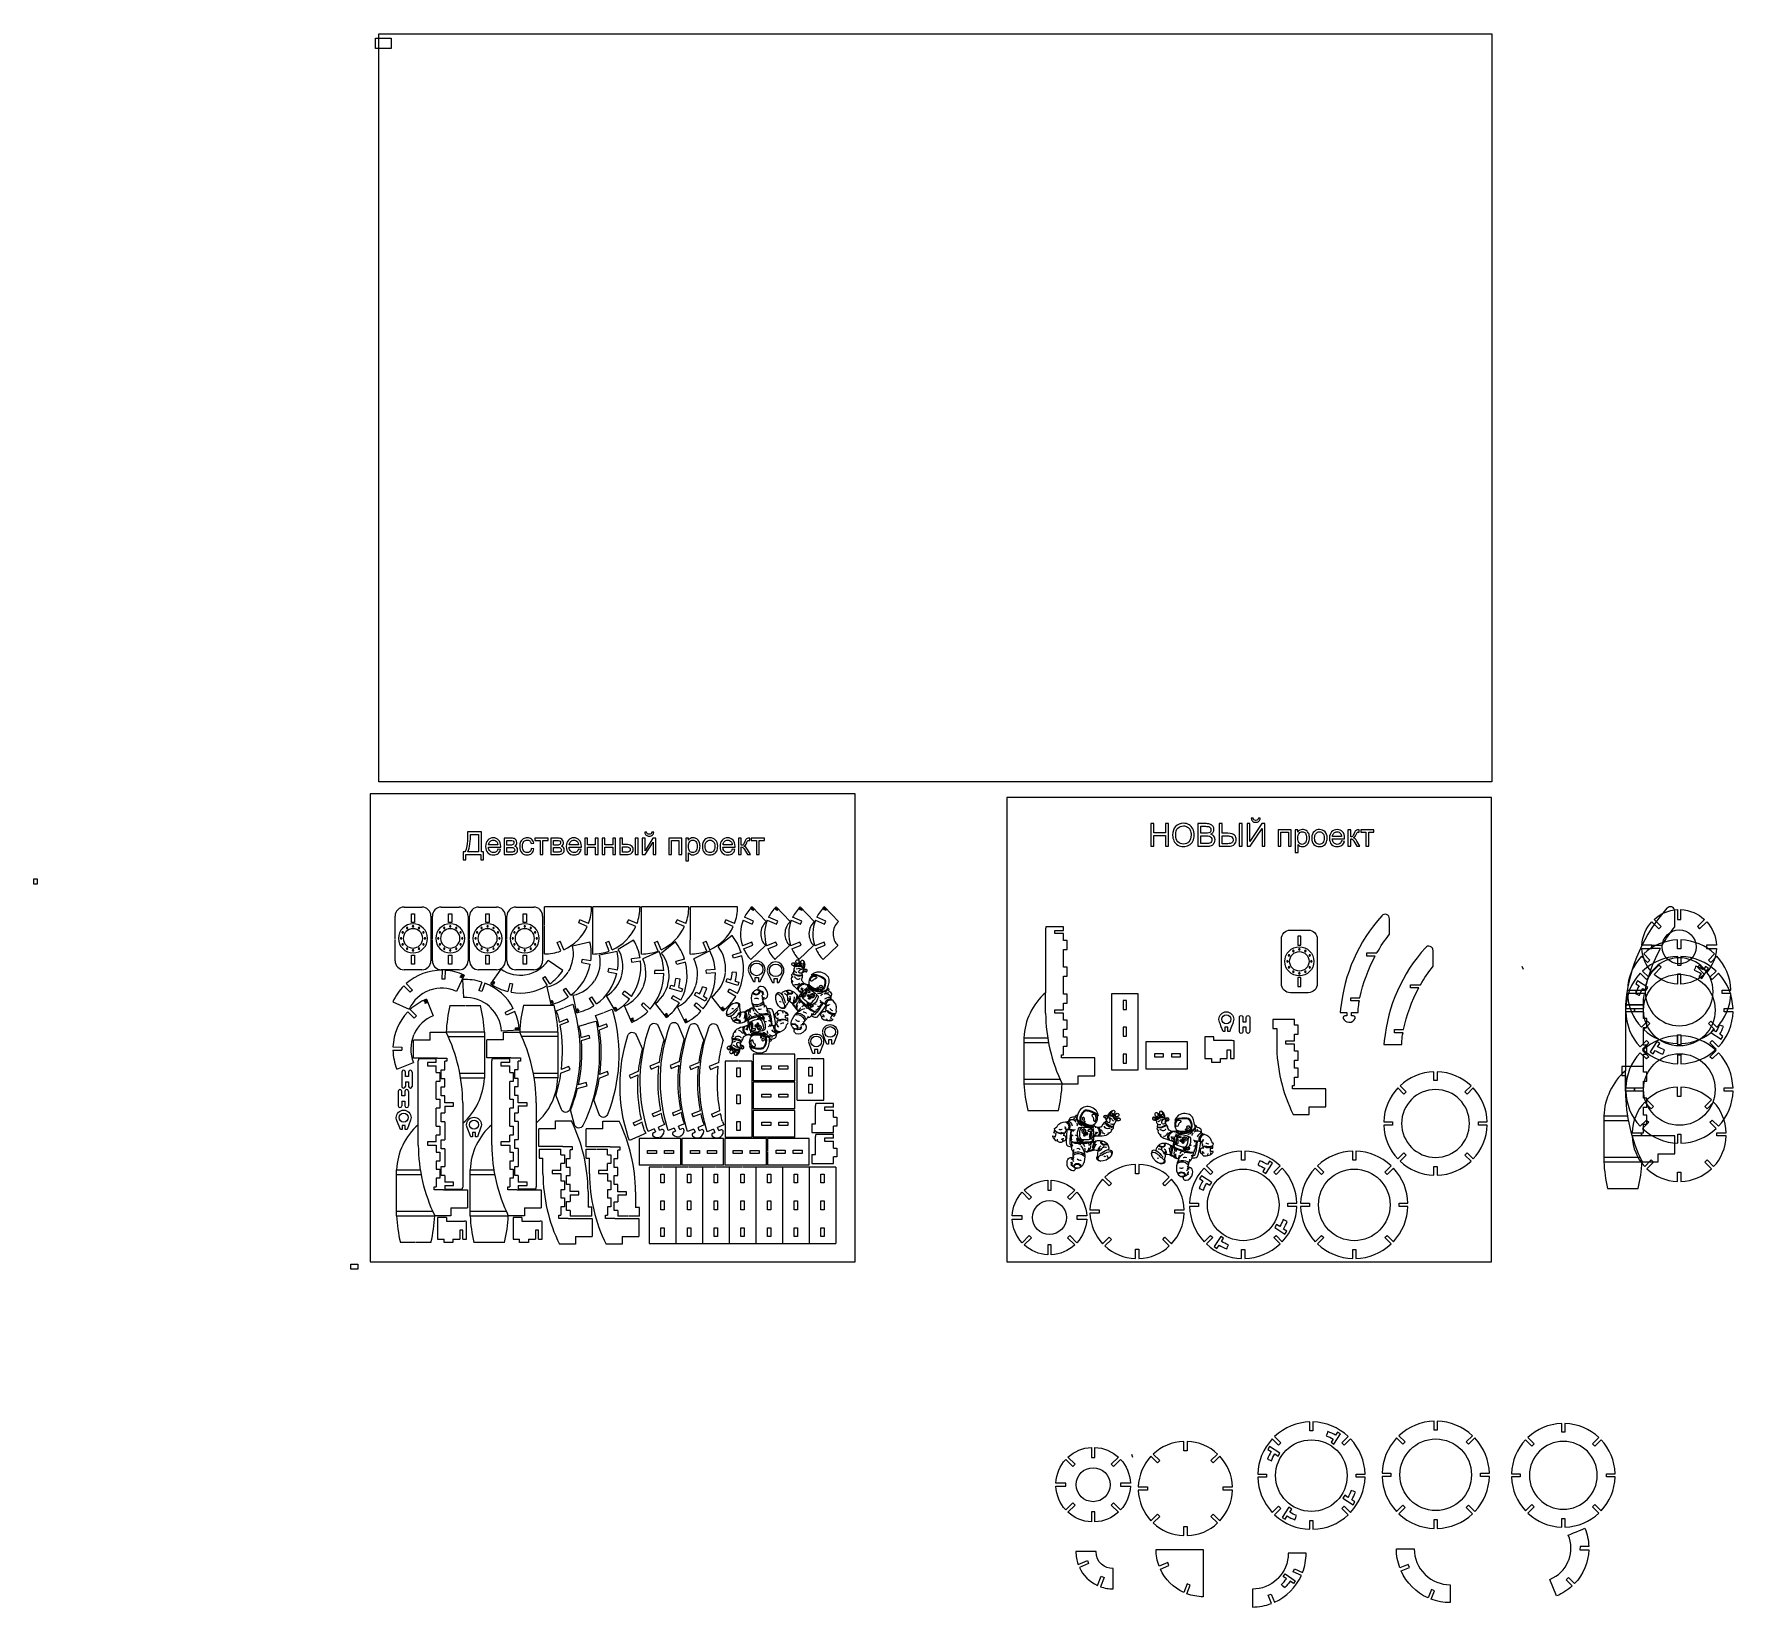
# Model space of a CAD drawing. Header units: centimetres. Extents: x -65 to 125, y -59 to 116.
import ezdxf

# ---------------------------------------------------------------- set-up
doc = ezdxf.new("R2010")
doc.units = ezdxf.units.CM
doc.header["$MEASUREMENT"] = 0
doc.header["$XCLIPFRAME"] = 0
doc.layers.add('layer 1', color=7, linetype='Continuous')
picture_1 = doc.add_image_def('image1.jpg', size_in_pixel=(1804, 2973))
picture_2 = doc.add_image_def('image2.jpg', size_in_pixel=(2140, 1517))
picture_3 = doc.add_image_def('image3.jpg', size_in_pixel=(8954, 6017))

msp = doc.modelspace()

# ---------------------------------------------------------------- linework, layer by layer
at = {"layer": 'layer 1', "color": 250}
msp.add_lwpolyline([(-26.46966, 116.36743), (97.90116, 116.36743), (97.90116, 32.79635), (-26.46966, 32.79635), (-26.46966, 116.36743)], close=True, dxfattribs=at)
at = {"layer": 'layer 1', "color": 250, "lineweight": 9}
for points, knots in [([(-27.41654, 31.46228), (-27.41654, 31.46228), (26.77014, 31.46228), (26.77014, 31.46228), (26.77014, 31.46228), (26.77014, 31.46228), (26.77014, -20.81939), (26.77014, -20.81939), (26.77014, -20.81939), (26.77014, -20.81939), (-27.41654, -20.81939), (-27.41654, -20.81939), (-27.41654, -20.81939), (-27.41654, -20.81939), (-27.41654, 31.46228), (-27.41654, 31.46228)], [0, 0, 0, 0, 0.2, 0.2, 0.2, 0.2, 0.4, 0.4, 0.4, 0.4, 0.6, 0.6, 0.6, 0.6, 1, 1, 1, 1]), ([(43.70348, 31.06567), (43.70348, 31.06567), (97.89016, 31.06567), (97.89016, 31.06567), (97.89016, 31.06567), (97.89016, 31.06567), (97.89016, -20.81939), (97.89016, -20.81939), (97.89016, -20.81939), (97.89016, -20.81939), (43.70348, -20.81939), (43.70348, -20.81939), (43.70348, -20.81939), (43.70348, -20.81939), (43.70348, 31.06567), (43.70348, 31.06567)], [0, 0, 0, 0, 0.2, 0.2, 0.2, 0.2, 0.4, 0.4, 0.4, 0.4, 0.6, 0.6, 0.6, 0.6, 1, 1, 1, 1]), ([(-24.35118, 18.5306), (-24.35118, 18.5306), (-24.35118, 18.5306), (-24.35118, 18.5306), (-24.35118, 18.5306), (-24.53871, 18.34307), (-24.64407, 18.08871), (-24.64407, 17.8235)], [0, 0, 0, 0, 0.333333333, 0.333333333, 0.333333333, 0.333333333, 1, 1, 1, 1]), ([(-20.93696, 18.5306), (-20.93696, 18.5306), (-20.93696, 18.5306), (-20.93696, 18.5306), (-20.93696, 18.5306), (-21.1245, 18.71814), (-21.37885, 18.8235), (-21.64407, 18.8235)], [0, 0, 0, 0, 0.333333333, 0.333333333, 0.333333333, 0.333333333, 1, 1, 1, 1]), ([(-20.18839, 18.5306), (-20.18839, 18.5306), (-20.18839, 18.5306), (-20.18839, 18.5306), (-20.18839, 18.5306), (-20.37592, 18.34307), (-20.48128, 18.08871), (-20.48128, 17.8235)], [0, 0, 0, 0, 0.333333333, 0.333333333, 0.333333333, 0.333333333, 1, 1, 1, 1]), ([(-16.77417, 18.5306), (-16.77417, 18.5306), (-16.77417, 18.5306), (-16.77417, 18.5306), (-16.77417, 18.5306), (-16.96171, 18.71814), (-17.21606, 18.8235), (-17.48128, 18.8235)], [0, 0, 0, 0, 0.333333333, 0.333333333, 0.333333333, 0.333333333, 1, 1, 1, 1]), ([(-16.0256, 18.5306), (-16.0256, 18.5306), (-16.0256, 18.5306), (-16.0256, 18.5306), (-16.0256, 18.5306), (-16.21313, 18.34307), (-16.31849, 18.08871), (-16.31849, 17.8235)], [0, 0, 0, 0, 0.333333333, 0.333333333, 0.333333333, 0.333333333, 1, 1, 1, 1]), ([(-12.61138, 18.5306), (-12.61138, 18.5306), (-12.61138, 18.5306), (-12.61138, 18.5306), (-12.61138, 18.5306), (-12.79892, 18.71814), (-13.05327, 18.8235), (-13.31849, 18.8235)], [0, 0, 0, 0, 0.333333333, 0.333333333, 0.333333333, 0.333333333, 1, 1, 1, 1]), ([(-11.86281, 18.5306), (-11.86281, 18.5306), (-11.86281, 18.5306), (-11.86281, 18.5306), (-11.86281, 18.5306), (-12.05034, 18.34307), (-12.1557, 18.08871), (-12.1557, 17.8235)], [0, 0, 0, 0, 0.333333333, 0.333333333, 0.333333333, 0.333333333, 1, 1, 1, 1]), ([(-8.44859, 18.5306), (-8.44859, 18.5306), (-8.44859, 18.5306), (-8.44859, 18.5306), (-8.44859, 18.5306), (-8.63613, 18.71814), (-8.89048, 18.8235), (-9.1557, 18.8235)], [0, 0, 0, 0, 0.333333333, 0.333333333, 0.333333333, 0.333333333, 1, 1, 1, 1]), ([(-22.64407, 16.40789), (-22.64407, 16.40789), (-22.64407, 16.40789), (-22.64407, 16.40789), (-22.64407, 16.40789), (-23.24296, 16.4079), (-23.72847, 15.9224), (-23.72847, 15.32351)], [0, 0, 0, 0, 0.333333333, 0.333333333, 0.333333333, 0.333333333, 1, 1, 1, 1]), ([(-23.72847, 15.32351), (-23.72847, 15.32351), (-23.72847, 15.32351), (-23.72847, 15.32351), (-23.72847, 15.32351), (-23.72847, 14.72461), (-23.24297, 14.23911), (-22.64407, 14.23911), (-22.64407, 14.23911), (-22.64407, 14.23911), (-22.64407, 14.23911), (-22.64407, 14.23911), (-22.64407, 14.23911), (-22.04518, 14.23911), (-21.55967, 14.7246), (-21.55967, 15.3235)], [0, 0, 0, 0, 0.2, 0.2, 0.2, 0.2, 0.4, 0.4, 0.4, 0.4, 0.6, 0.6, 0.6, 0.6, 1, 1, 1, 1]), ([(-18.48128, 16.40789), (-18.48128, 16.40789), (-18.48128, 16.40789), (-18.48128, 16.40789), (-18.48128, 16.40789), (-19.08017, 16.4079), (-19.56568, 15.9224), (-19.56568, 15.32351)], [0, 0, 0, 0, 0.333333333, 0.333333333, 0.333333333, 0.333333333, 1, 1, 1, 1]), ([(-19.56568, 15.32351), (-19.56568, 15.32351), (-19.56568, 15.32351), (-19.56568, 15.32351), (-19.56568, 15.32351), (-19.56568, 14.72461), (-19.08018, 14.23911), (-18.48128, 14.23911), (-18.48128, 14.23911), (-18.48128, 14.23911), (-18.48128, 14.23911), (-18.48128, 14.23911), (-18.48128, 14.23911), (-17.88239, 14.23911), (-17.39688, 14.7246), (-17.39688, 15.3235)], [0, 0, 0, 0, 0.2, 0.2, 0.2, 0.2, 0.4, 0.4, 0.4, 0.4, 0.6, 0.6, 0.6, 0.6, 1, 1, 1, 1]), ([(-14.31849, 16.40789), (-14.31849, 16.40789), (-14.31849, 16.40789), (-14.31849, 16.40789), (-14.31849, 16.40789), (-14.91738, 16.4079), (-15.40289, 15.9224), (-15.40289, 15.32351)], [0, 0, 0, 0, 0.333333333, 0.333333333, 0.333333333, 0.333333333, 1, 1, 1, 1]), ([(-15.40289, 15.32351), (-15.40289, 15.32351), (-15.40289, 15.32351), (-15.40289, 15.32351), (-15.40289, 15.32351), (-15.40289, 14.72461), (-14.91739, 14.23911), (-14.31849, 14.23911), (-14.31849, 14.23911), (-14.31849, 14.23911), (-14.31849, 14.23911), (-14.31849, 14.23911), (-14.31849, 14.23911), (-13.7196, 14.23911), (-13.23409, 14.7246), (-13.23409, 15.3235)], [0, 0, 0, 0, 0.2, 0.2, 0.2, 0.2, 0.4, 0.4, 0.4, 0.4, 0.6, 0.6, 0.6, 0.6, 1, 1, 1, 1]), ([(-10.1557, 16.40789), (-10.1557, 16.40789), (-10.1557, 16.40789), (-10.1557, 16.40789), (-10.1557, 16.40789), (-10.75459, 16.4079), (-11.2401, 15.9224), (-11.2401, 15.32351)], [0, 0, 0, 0, 0.333333333, 0.333333333, 0.333333333, 0.333333333, 1, 1, 1, 1]), ([(-11.2401, 15.32351), (-11.2401, 15.32351), (-11.2401, 15.32351), (-11.2401, 15.32351), (-11.2401, 15.32351), (-11.2401, 14.72461), (-10.7546, 14.23911), (-10.1557, 14.23911), (-10.1557, 14.23911), (-10.1557, 14.23911), (-10.1557, 14.23911), (-10.1557, 14.23911), (-10.1557, 14.23911), (-9.55681, 14.23911), (-9.0713, 14.7246), (-9.0713, 15.3235)], [0, 0, 0, 0, 0.2, 0.2, 0.2, 0.2, 0.4, 0.4, 0.4, 0.4, 0.6, 0.6, 0.6, 0.6, 1, 1, 1, 1]), ([(114.50565, 3.19822), (113.46183, 4.30546), (112.91903, 5.71245), (112.87676, 7.13164), (112.87676, 7.13164), (112.87676, 7.13164), (113.87358, 7.13164), (113.87358, 7.13164), (113.87358, 7.13164), (113.87358, 7.13164), (113.87358, 7.49165), (113.87358, 7.49165), (113.87358, 7.49165), (113.87358, 7.49165), (112.87661, 7.49165), (112.87661, 7.49165), (112.87661, 7.49165), (112.91897, 8.91078), (113.46196, 10.31776), (114.50576, 11.42496), (114.50576, 11.42496), (114.50576, 11.42496), (115.21078, 10.71994), (115.21078, 10.71994), (115.21078, 10.71994), (115.21078, 10.71994), (115.46535, 10.9745), (115.46535, 10.9745), (115.46535, 10.9745), (115.46535, 10.9745), (114.76022, 11.67963), (114.76022, 11.67963), (114.76022, 11.67963), (115.86746, 12.72345), (117.27445, 13.26625), (118.69364, 13.30852), (118.69364, 13.30852), (118.69364, 13.30852), (118.69364, 12.3117), (118.69364, 12.3117), (118.69364, 12.3117), (118.69364, 12.3117), (119.05365, 12.3117), (119.05365, 12.3117), (119.05365, 12.3117), (119.05365, 12.3117), (119.05365, 13.30867), (119.05365, 13.30867), (119.05365, 13.30867), (120.47278, 13.26631), (121.87976, 12.72332), (122.98696, 11.67952), (122.98696, 11.67952), (122.98696, 11.67952), (122.28194, 10.9745), (122.28194, 10.9745), (122.28194, 10.9745), (122.28194, 10.9745), (122.5365, 10.71993), (122.5365, 10.71993), (122.5365, 10.71993), (122.5365, 10.71993), (123.24163, 11.42506), (123.24163, 11.42506), (123.24163, 11.42506), (124.28545, 10.31782), (124.82825, 8.91083), (124.87052, 7.49164), (124.87052, 7.49164), (124.87052, 7.49164), (123.8737, 7.49164), (123.8737, 7.49164), (123.8737, 7.49164), (123.8737, 7.49164), (123.8737, 7.13163), (123.8737, 7.13163), (123.8737, 7.13163), (123.8737, 7.13163), (124.87067, 7.13163), (124.87067, 7.13163), (124.87067, 7.13163), (124.82831, 5.7125), (124.28532, 4.30552), (123.24152, 3.19832), (123.24152, 3.19832), (123.24152, 3.19832), (122.5365, 3.90334), (122.5365, 3.90334), (122.5365, 3.90334), (122.5365, 3.90334), (122.28193, 3.64878), (122.28193, 3.64878), (122.28193, 3.64878), (122.28193, 3.64878), (122.98706, 2.94365), (122.98706, 2.94365), (122.98706, 2.94365), (121.87984, 1.89984), (120.47284, 1.35696), (119.05364, 1.31462), (119.05364, 1.31462), (119.05364, 1.31462), (119.05364, 2.31158), (119.05364, 2.31158), (119.05364, 2.31158), (119.05364, 2.31158), (118.69363, 2.31158), (118.69363, 2.31158), (118.69363, 2.31158), (118.69363, 2.31158), (118.69363, 1.31462), (118.69363, 1.31462), (118.69363, 1.31462), (117.27443, 1.35692), (115.86745, 1.89982), (114.76021, 2.94365), (114.76021, 2.94365), (114.76021, 2.94365), (115.46534, 3.64878), (115.46534, 3.64878), (115.46534, 3.64878), (115.46534, 3.64878), (115.21078, 3.90335), (115.21078, 3.90335), (115.21078, 3.90335), (115.21078, 3.90335), (114.50565, 3.19822), (114.50565, 3.19822)], [0, 0, 0, 0, 0.03030303, 0.03030303, 0.03030303, 0.03030303, 0.060606061, 0.060606061, 0.060606061, 0.060606061, 0.090909091, 0.090909091, 0.090909091, 0.090909091, 0.121212121, 0.121212121, 0.121212121, 0.121212121, 0.151515152, 0.151515152, 0.151515152, 0.151515152, 0.181818182, 0.181818182, 0.181818182, 0.181818182, 0.212121212, 0.212121212, 0.212121212, 0.212121212, 0.242424242, 0.242424242, 0.242424242, 0.242424242, 0.272727273, 0.272727273, 0.272727273, 0.272727273, 0.303030303, 0.303030303, 0.303030303, 0.303030303, 0.333333333, 0.333333333, 0.333333333, 0.333333333, 0.363636364, 0.363636364, 0.363636364, 0.363636364, 0.393939394, 0.393939394, 0.393939394, 0.393939394, 0.424242424, 0.424242424, 0.424242424, 0.424242424, 0.454545455, 0.454545455, 0.454545455, 0.454545455, 0.484848485, 0.484848485, 0.484848485, 0.484848485, 0.515151515, 0.515151515, 0.515151515, 0.515151515, 0.545454545, 0.545454545, 0.545454545, 0.545454545, 0.575757576, 0.575757576, 0.575757576, 0.575757576, 0.606060606, 0.606060606, 0.606060606, 0.606060606, 0.636363636, 0.636363636, 0.636363636, 0.636363636, 0.666666667, 0.666666667, 0.666666667, 0.666666667, 0.696969697, 0.696969697, 0.696969697, 0.696969697, 0.727272727, 0.727272727, 0.727272727, 0.727272727, 0.757575758, 0.757575758, 0.757575758, 0.757575758, 0.787878788, 0.787878788, 0.787878788, 0.787878788, 0.818181818, 0.818181818, 0.818181818, 0.818181818, 0.848484848, 0.848484848, 0.848484848, 0.848484848, 0.878787879, 0.878787879, 0.878787879, 0.878787879, 0.909090909, 0.909090909, 0.909090909, 0.909090909, 0.939393939, 0.939393939, 0.939393939, 0.939393939, 1, 1, 1, 1]), ([(119.03359, 15.14829), (120.49663, 15.10359), (121.82285, 14.51599), (122.81813, 13.58029), (122.81813, 13.58029), (122.81813, 13.58029), (122.12886, 12.89102), (122.12886, 12.89102), (122.12886, 12.89102), (122.12886, 12.89102), (122.38342, 12.63646), (122.38342, 12.63646), (122.38342, 12.63646), (122.38342, 12.63646), (123.07284, 13.32588), (123.07284, 13.32588), (123.07284, 13.32588), (124.00841, 12.33057), (124.59579, 11.00417), (124.64048, 9.54119), (124.64048, 9.54119), (124.64048, 9.54119), (123.66552, 9.54119), (123.66552, 9.54119), (123.66552, 9.54119), (123.66552, 9.54119), (123.66552, 9.18118), (123.66552, 9.18118), (123.66552, 9.18118), (123.66552, 9.18118), (124.64068, 9.18118), (124.64068, 9.18118), (124.64068, 9.18118), (124.59598, 7.71814), (124.00838, 6.39192), (123.07268, 5.39664), (123.07268, 5.39664), (123.07268, 5.39664), (122.38341, 6.08591), (122.38341, 6.08591), (122.38341, 6.08591), (122.38341, 6.08591), (122.12885, 5.83135), (122.12885, 5.83135), (122.12885, 5.83135), (122.12885, 5.83135), (122.81827, 5.14193), (122.81827, 5.14193), (122.81827, 5.14193), (121.82296, 4.20636), (120.49656, 3.61898), (119.03358, 3.57429), (119.03358, 3.57429), (119.03358, 3.57429), (119.03358, 4.54925), (119.03358, 4.54925), (119.03358, 4.54925), (119.03358, 4.54925), (118.67357, 4.54925), (118.67357, 4.54925), (118.67357, 4.54925), (118.67357, 4.54925), (118.67357, 3.57429), (118.67357, 3.57429), (118.67357, 3.57429), (117.21056, 3.61899), (115.88442, 4.20662), (114.88915, 5.14221), (114.88915, 5.14221), (114.88915, 5.14221), (115.5783, 5.83136), (115.5783, 5.83136), (115.5783, 5.83136), (115.5783, 5.83136), (115.32374, 6.08592), (115.32374, 6.08592), (115.32374, 6.08592), (115.32374, 6.08592), (114.63459, 5.39677), (114.63459, 5.39677), (114.63459, 5.39677), (113.69898, 6.39201), (113.11138, 7.71819), (113.06669, 9.18119), (113.06669, 9.18119), (113.06669, 9.18119), (114.04164, 9.18119), (114.04164, 9.18119), (114.04164, 9.18119), (114.04164, 9.18119), (114.04164, 9.5412), (114.04164, 9.5412), (114.04164, 9.5412), (114.04164, 9.5412), (113.06648, 9.5412), (113.06648, 9.5412), (113.06648, 9.5412), (113.11118, 11.00424), (113.69878, 12.33046), (114.63448, 13.32574), (114.63448, 13.32574), (114.63448, 13.32574), (115.32375, 12.63647), (115.32375, 12.63647), (115.32375, 12.63647), (115.32375, 12.63647), (115.57831, 12.89103), (115.57831, 12.89103), (115.57831, 12.89103), (115.57831, 12.89103), (114.88889, 13.58045), (114.88889, 13.58045), (114.88889, 13.58045), (115.8842, 14.51602), (117.2106, 15.1034), (118.67358, 15.14809), (118.67358, 15.14809), (118.67358, 15.14809), (118.67358, 14.17313), (118.67358, 14.17313), (118.67358, 14.17313), (118.67358, 14.17313), (119.03359, 14.17313), (119.03359, 14.17313), (119.03359, 14.17313), (119.03359, 14.17313), (119.03359, 15.14829), (119.03359, 15.14829)], [0, 0, 0, 0, 0.03030303, 0.03030303, 0.03030303, 0.03030303, 0.060606061, 0.060606061, 0.060606061, 0.060606061, 0.090909091, 0.090909091, 0.090909091, 0.090909091, 0.121212121, 0.121212121, 0.121212121, 0.121212121, 0.151515152, 0.151515152, 0.151515152, 0.151515152, 0.181818182, 0.181818182, 0.181818182, 0.181818182, 0.212121212, 0.212121212, 0.212121212, 0.212121212, 0.242424242, 0.242424242, 0.242424242, 0.242424242, 0.272727273, 0.272727273, 0.272727273, 0.272727273, 0.303030303, 0.303030303, 0.303030303, 0.303030303, 0.333333333, 0.333333333, 0.333333333, 0.333333333, 0.363636364, 0.363636364, 0.363636364, 0.363636364, 0.393939394, 0.393939394, 0.393939394, 0.393939394, 0.424242424, 0.424242424, 0.424242424, 0.424242424, 0.454545455, 0.454545455, 0.454545455, 0.454545455, 0.484848485, 0.484848485, 0.484848485, 0.484848485, 0.515151515, 0.515151515, 0.515151515, 0.515151515, 0.545454545, 0.545454545, 0.545454545, 0.545454545, 0.575757576, 0.575757576, 0.575757576, 0.575757576, 0.606060606, 0.606060606, 0.606060606, 0.606060606, 0.636363636, 0.636363636, 0.636363636, 0.636363636, 0.666666667, 0.666666667, 0.666666667, 0.666666667, 0.696969697, 0.696969697, 0.696969697, 0.696969697, 0.727272727, 0.727272727, 0.727272727, 0.727272727, 0.757575758, 0.757575758, 0.757575758, 0.757575758, 0.787878788, 0.787878788, 0.787878788, 0.787878788, 0.818181818, 0.818181818, 0.818181818, 0.818181818, 0.848484848, 0.848484848, 0.848484848, 0.848484848, 0.878787879, 0.878787879, 0.878787879, 0.878787879, 0.909090909, 0.909090909, 0.909090909, 0.909090909, 0.939393939, 0.939393939, 0.939393939, 0.939393939, 1, 1, 1, 1]), ([(-24.35118, 12.1164), (-24.35118, 12.1164), (-24.35118, 12.1164), (-24.35118, 12.1164), (-24.35118, 12.1164), (-24.16364, 11.92886), (-23.90929, 11.82351), (-23.64407, 11.82351)], [0, 0, 0, 0, 0.333333333, 0.333333333, 0.333333333, 0.333333333, 1, 1, 1, 1]), ([(-20.18839, 12.1164), (-20.18839, 12.1164), (-20.18839, 12.1164), (-20.18839, 12.1164), (-20.18839, 12.1164), (-20.00085, 11.92886), (-19.7465, 11.82351), (-19.48128, 11.82351)], [0, 0, 0, 0, 0.333333333, 0.333333333, 0.333333333, 0.333333333, 1, 1, 1, 1]), ([(-16.0256, 12.1164), (-16.0256, 12.1164), (-16.0256, 12.1164), (-16.0256, 12.1164), (-16.0256, 12.1164), (-15.83806, 11.92886), (-15.58371, 11.82351), (-15.31849, 11.82351)], [0, 0, 0, 0, 0.333333333, 0.333333333, 0.333333333, 0.333333333, 1, 1, 1, 1]), ([(-11.86281, 12.1164), (-11.86281, 12.1164), (-11.86281, 12.1164), (-11.86281, 12.1164), (-11.86281, 12.1164), (-11.67527, 11.92886), (-11.42092, 11.82351), (-11.1557, 11.82351)], [0, 0, 0, 0, 0.333333333, 0.333333333, 0.333333333, 0.333333333, 1, 1, 1, 1]), ([(3.11483, 9.98806), (3.11483, 9.98806), (3.11483, 9.98806), (3.11483, 9.98806), (3.11483, 9.98806), (3.49721, 10.97775), (3.47077, 12.07878), (3.04134, 13.04898)], [0, 0, 0, 0, 0.333333333, 0.333333333, 0.333333333, 0.333333333, 1, 1, 1, 1]), ([(12.26135, 11.46586), (12.26135, 11.46586), (12.26135, 11.46586), (12.26135, 11.46586), (12.26135, 11.46586), (12.26348, 11.48331), (12.26547, 11.50076), (12.26736, 11.51822)], [0, 0, 0, 0, 0.333333333, 0.333333333, 0.333333333, 0.333333333, 1, 1, 1, 1]), ([(16.59935, 11.44269), (16.59935, 11.44269), (16.59935, 11.44269), (16.59935, 11.44269), (16.59935, 11.44269), (16.6606, 11.56717), (16.69507, 11.70721), (16.69507, 11.85532), (16.69507, 11.85532), (16.69507, 11.85532), (16.69507, 11.85532), (16.69507, 11.85532), (16.69507, 11.85532), (16.69507, 12.37216), (16.27609, 12.79114), (15.75925, 12.79114), (15.75925, 12.79114), (15.75925, 12.79114), (15.75925, 12.79114), (15.75925, 12.79114), (15.75925, 12.79114), (15.24241, 12.79114), (14.82343, 12.37216), (14.82343, 11.85532)], [0, 0, 0, 0, 0.142857143, 0.142857143, 0.142857143, 0.142857143, 0.285714286, 0.285714286, 0.285714286, 0.285714286, 0.428571429, 0.428571429, 0.428571429, 0.428571429, 0.571428571, 0.571428571, 0.571428571, 0.571428571, 0.714285714, 0.714285714, 0.714285714, 0.714285714, 1, 1, 1, 1]), ([(14.82343, 11.85532), (14.82343, 11.85532), (14.82343, 11.85532), (14.82343, 11.85532), (14.82343, 11.85532), (14.82343, 11.85532), (14.82349, 11.84488), (14.82349, 11.84488)], [0, 0, 0, 0, 0.333333333, 0.333333333, 0.333333333, 0.333333333, 1, 1, 1, 1]), ([(14.88937, 11.50967), (14.88937, 11.50967), (14.88937, 11.50967), (14.88937, 11.50967), (14.88937, 11.50967), (14.88937, 11.50967), (14.88933, 11.50967), (14.88933, 11.50967)], [0, 0, 0, 0, 0.333333333, 0.333333333, 0.333333333, 0.333333333, 1, 1, 1, 1]), ([(14.88951, 11.50931), (14.88951, 11.50931), (14.88951, 11.50931), (14.88951, 11.50931), (14.88951, 11.50931), (14.91024, 11.45725), (14.93554, 11.4075), (14.96486, 11.36053)], [0, 0, 0, 0, 0.333333333, 0.333333333, 0.333333333, 0.333333333, 1, 1, 1, 1]), ([(16.13849, 10.50594), (16.13849, 10.50594), (16.13849, 10.50594), (16.13849, 10.50594), (16.13849, 10.50594), (16.13849, 10.50594), (16.59942, 11.44269), (16.59942, 11.44269)], [0, 0, 0, 0, 0.333333333, 0.333333333, 0.333333333, 0.333333333, 1, 1, 1, 1]), ([(16.59942, 11.44269), (16.59942, 11.44269), (16.59942, 11.44269), (16.59942, 11.44269), (16.59942, 11.44269), (16.59942, 11.44269), (16.59935, 11.44269), (16.59935, 11.44269)], [0, 0, 0, 0, 0.333333333, 0.333333333, 0.333333333, 0.333333333, 1, 1, 1, 1]), ([(18.71602, 11.33686), (18.71602, 11.33686), (18.71602, 11.33686), (18.71602, 11.33686), (18.71602, 11.33686), (18.77727, 11.46134), (18.81174, 11.60138), (18.81174, 11.74949), (18.81174, 11.74949), (18.81174, 11.74949), (18.81174, 11.74949), (18.81174, 11.74949), (18.81174, 11.74949), (18.81174, 12.26633), (18.39276, 12.68531), (17.87592, 12.68531), (17.87592, 12.68531), (17.87592, 12.68531), (17.87592, 12.68531), (17.87592, 12.68531), (17.87592, 12.68531), (17.35908, 12.68531), (16.9401, 12.26633), (16.9401, 11.74949)], [0, 0, 0, 0, 0.142857143, 0.142857143, 0.142857143, 0.142857143, 0.285714286, 0.285714286, 0.285714286, 0.285714286, 0.428571429, 0.428571429, 0.428571429, 0.428571429, 0.571428571, 0.571428571, 0.571428571, 0.571428571, 0.714285714, 0.714285714, 0.714285714, 0.714285714, 1, 1, 1, 1]), ([(16.9401, 11.74949), (16.9401, 11.74949), (16.9401, 11.74949), (16.9401, 11.74949), (16.9401, 11.74949), (16.9401, 11.74949), (16.94016, 11.73905), (16.94016, 11.73905)], [0, 0, 0, 0, 0.333333333, 0.333333333, 0.333333333, 0.333333333, 1, 1, 1, 1]), ([(17.00604, 11.40384), (17.00604, 11.40384), (17.00604, 11.40384), (17.00604, 11.40384), (17.00604, 11.40384), (17.00604, 11.40384), (17.006, 11.40384), (17.006, 11.40384)], [0, 0, 0, 0, 0.333333333, 0.333333333, 0.333333333, 0.333333333, 1, 1, 1, 1]), ([(17.00618, 11.40348), (17.00618, 11.40348), (17.00618, 11.40348), (17.00618, 11.40348), (17.00618, 11.40348), (17.02691, 11.35142), (17.05221, 11.30167), (17.08153, 11.2547)], [0, 0, 0, 0, 0.333333333, 0.333333333, 0.333333333, 0.333333333, 1, 1, 1, 1]), ([(118.85358, 13.15353), (120.94803, 13.15353), (122.64592, 11.45564), (122.64592, 9.36119), (122.64592, 9.36119), (122.64592, 7.26674), (120.94803, 5.56885), (118.85358, 5.56885), (118.85358, 5.56885), (116.75913, 5.56885), (115.06124, 7.26674), (115.06124, 9.36119), (115.06124, 9.36119), (115.06124, 11.45564), (116.75913, 13.15353), (118.85358, 13.15353)], [0, 0, 0, 0, 0.2, 0.2, 0.2, 0.2, 0.4, 0.4, 0.4, 0.4, 0.6, 0.6, 0.6, 0.6, 1, 1, 1, 1]), ([(120.52513, 11.76913), (120.52839, 11.77697), (120.71644, 12.23097), (120.71644, 12.23097), (120.71644, 12.23097), (121.01358, 12.11966), (121.30003, 11.98165), (121.57228, 11.81864), (121.57228, 11.81864), (121.57228, 11.81864), (121.80975, 12.18456), (121.80975, 12.18456), (121.80975, 12.18456), (121.80975, 12.18456), (122.1285, 11.97767), (122.1285, 11.97767), (122.1285, 11.97767), (122.1285, 11.97767), (121.38533, 10.83259), (121.38533, 10.83259), (121.38533, 10.83259), (121.38533, 10.83259), (121.06658, 11.03947), (121.06658, 11.03947), (121.06658, 11.03947), (121.06658, 11.03947), (121.30011, 11.39929), (121.30011, 11.39929), (121.30011, 11.39929), (121.05348, 11.54571), (120.7941, 11.66948), (120.52513, 11.76913)], [0, 0, 0, 0, 0.111111111, 0.111111111, 0.111111111, 0.111111111, 0.222222222, 0.222222222, 0.222222222, 0.222222222, 0.333333333, 0.333333333, 0.333333333, 0.333333333, 0.444444444, 0.444444444, 0.444444444, 0.444444444, 0.555555556, 0.555555556, 0.555555556, 0.555555556, 0.666666667, 0.666666667, 0.666666667, 0.666666667, 0.777777778, 0.777777778, 0.777777778, 0.777777778, 1, 1, 1, 1]), ([(-20.83461, 9.51052), (-20.83461, 9.51052), (-20.83461, 9.51052), (-20.83461, 9.51052), (-20.83461, 9.51052), (-21.82832, 9.1387), (-22.6336, 8.38738), (-23.07334, 7.42181)], [0, 0, 0, 0, 0.333333333, 0.333333333, 0.333333333, 0.333333333, 1, 1, 1, 1]), ([(5.9516, 10.7339), (5.9516, 10.7339), (5.9516, 10.7339), (5.9516, 10.7339), (5.9516, 10.7339), (5.95365, 10.75136), (5.95555, 10.76882), (5.95736, 10.78628)], [0, 0, 0, 0, 0.333333333, 0.333333333, 0.333333333, 0.333333333, 1, 1, 1, 1]), ([(8.93534, 9.98211), (8.93534, 9.98211), (8.93534, 9.98211), (8.93534, 9.98211), (8.93534, 9.98211), (8.94104, 9.99874), (8.9466, 10.0154), (8.95206, 10.03209)], [0, 0, 0, 0, 0.333333333, 0.333333333, 0.333333333, 0.333333333, 1, 1, 1, 1]), ([(14.96486, 11.36053), (14.96486, 11.36053), (14.96486, 11.36053), (14.96486, 11.36053), (14.96486, 11.36053), (14.96486, 11.36053), (15.39766, 10.50594), (15.39766, 10.50594)], [0, 0, 0, 0, 0.333333333, 0.333333333, 0.333333333, 0.333333333, 1, 1, 1, 1]), ([(15.39766, 10.50594), (15.39766, 10.50594), (15.39766, 10.50594), (15.39766, 10.50594), (15.39766, 10.50594), (15.39766, 10.50594), (15.58905, 10.50594), (15.58905, 10.50594)], [0, 0, 0, 0, 0.333333333, 0.333333333, 0.333333333, 0.333333333, 1, 1, 1, 1]), ([(15.58905, 10.50594), (15.58905, 10.50594), (15.58905, 10.50594), (15.58905, 10.50594), (15.58905, 10.50594), (15.58905, 10.50594), (15.58905, 10.96023), (15.58905, 10.96023)], [0, 0, 0, 0, 0.333333333, 0.333333333, 0.333333333, 0.333333333, 1, 1, 1, 1]), ([(15.58905, 10.96023), (15.58905, 10.96023), (15.58905, 10.96023), (15.58905, 10.96023), (15.58905, 10.96023), (15.58905, 10.96023), (15.94905, 10.96023), (15.94905, 10.96023)], [0, 0, 0, 0, 0.333333333, 0.333333333, 0.333333333, 0.333333333, 1, 1, 1, 1]), ([(15.94905, 10.96023), (15.94905, 10.96023), (15.94905, 10.96023), (15.94905, 10.96023), (15.94905, 10.96023), (15.94905, 10.96023), (15.94905, 10.50594), (15.94905, 10.50594)], [0, 0, 0, 0, 0.333333333, 0.333333333, 0.333333333, 0.333333333, 1, 1, 1, 1]), ([(15.94905, 10.50594), (15.94905, 10.50594), (15.94905, 10.50594), (15.94905, 10.50594), (15.94905, 10.50594), (15.94905, 10.50594), (16.13849, 10.50594), (16.13849, 10.50594)], [0, 0, 0, 0, 0.333333333, 0.333333333, 0.333333333, 0.333333333, 1, 1, 1, 1]), ([(17.08153, 11.2547), (17.08153, 11.2547), (17.08153, 11.2547), (17.08153, 11.2547), (17.08153, 11.2547), (17.08153, 11.2547), (17.51433, 10.40011), (17.51433, 10.40011)], [0, 0, 0, 0, 0.333333333, 0.333333333, 0.333333333, 0.333333333, 1, 1, 1, 1]), ([(17.51433, 10.40011), (17.51433, 10.40011), (17.51433, 10.40011), (17.51433, 10.40011), (17.51433, 10.40011), (17.51433, 10.40011), (17.70572, 10.40011), (17.70572, 10.40011)], [0, 0, 0, 0, 0.333333333, 0.333333333, 0.333333333, 0.333333333, 1, 1, 1, 1]), ([(17.70572, 10.40011), (17.70572, 10.40011), (17.70572, 10.40011), (17.70572, 10.40011), (17.70572, 10.40011), (17.70572, 10.40011), (17.70572, 10.8544), (17.70572, 10.8544)], [0, 0, 0, 0, 0.333333333, 0.333333333, 0.333333333, 0.333333333, 1, 1, 1, 1]), ([(17.70572, 10.8544), (17.70572, 10.8544), (17.70572, 10.8544), (17.70572, 10.8544), (17.70572, 10.8544), (17.70572, 10.8544), (18.06572, 10.8544), (18.06572, 10.8544)], [0, 0, 0, 0, 0.333333333, 0.333333333, 0.333333333, 0.333333333, 1, 1, 1, 1]), ([(18.06572, 10.8544), (18.06572, 10.8544), (18.06572, 10.8544), (18.06572, 10.8544), (18.06572, 10.8544), (18.06572, 10.8544), (18.06572, 10.40011), (18.06572, 10.40011)], [0, 0, 0, 0, 0.333333333, 0.333333333, 0.333333333, 0.333333333, 1, 1, 1, 1]), ([(18.06572, 10.40011), (18.06572, 10.40011), (18.06572, 10.40011), (18.06572, 10.40011), (18.06572, 10.40011), (18.06572, 10.40011), (18.25516, 10.40011), (18.25516, 10.40011)], [0, 0, 0, 0, 0.333333333, 0.333333333, 0.333333333, 0.333333333, 1, 1, 1, 1]), ([(18.25516, 10.40011), (18.25516, 10.40011), (18.25516, 10.40011), (18.25516, 10.40011), (18.25516, 10.40011), (18.25516, 10.40011), (18.71609, 11.33686), (18.71609, 11.33686)], [0, 0, 0, 0, 0.333333333, 0.333333333, 0.333333333, 0.333333333, 1, 1, 1, 1]), ([(18.71609, 11.33686), (18.71609, 11.33686), (18.71609, 11.33686), (18.71609, 11.33686), (18.71609, 11.33686), (18.71609, 11.33686), (18.71602, 11.33686), (18.71602, 11.33686)], [0, 0, 0, 0, 0.333333333, 0.333333333, 0.333333333, 0.333333333, 1, 1, 1, 1]), ([(114.41615, 8.96313), (114.40831, 8.96639), (113.95431, 9.15444), (113.95431, 9.15444), (113.95431, 9.15444), (114.06562, 9.45158), (114.20363, 9.73803), (114.36664, 10.01028), (114.36664, 10.01028), (114.36664, 10.01028), (114.00072, 10.24775), (114.00072, 10.24775), (114.00072, 10.24775), (114.00072, 10.24775), (114.20761, 10.5665), (114.20761, 10.5665), (114.20761, 10.5665), (114.20761, 10.5665), (115.35269, 9.82333), (115.35269, 9.82333), (115.35269, 9.82333), (115.35269, 9.82333), (115.14581, 9.50458), (115.14581, 9.50458), (115.14581, 9.50458), (115.14581, 9.50458), (114.78599, 9.73811), (114.78599, 9.73811), (114.78599, 9.73811), (114.63957, 9.49148), (114.5158, 9.2321), (114.41615, 8.96313)], [0, 0, 0, 0, 0.111111111, 0.111111111, 0.111111111, 0.111111111, 0.222222222, 0.222222222, 0.222222222, 0.222222222, 0.333333333, 0.333333333, 0.333333333, 0.333333333, 0.444444444, 0.444444444, 0.444444444, 0.444444444, 0.555555556, 0.555555556, 0.555555556, 0.555555556, 0.666666667, 0.666666667, 0.666666667, 0.666666667, 0.777777778, 0.777777778, 0.777777778, 0.777777778, 1, 1, 1, 1]), ([(118.87364, 11.31211), (116.66424, 11.31211), (114.87317, 9.52104), (114.87317, 7.31164), (114.87317, 7.31164), (114.87317, 5.10224), (116.66424, 3.31117), (118.87364, 3.31117), (118.87364, 3.31117), (121.08304, 3.31117), (122.87411, 5.10224), (122.87411, 7.31164), (122.87411, 7.31164), (122.87411, 9.52104), (121.08304, 11.31211), (118.87364, 11.31211)], [0, 0, 0, 0, 0.2, 0.2, 0.2, 0.2, 0.4, 0.4, 0.4, 0.4, 0.6, 0.6, 0.6, 0.6, 1, 1, 1, 1]), ([(-14.09885, 7.71158), (-14.09885, 7.71158), (-14.09885, 7.71158), (-14.09885, 7.71158), (-14.09885, 7.71158), (-14.89038, 8.4181), (-15.93013, 8.78125), (-16.98941, 8.72114)], [0, 0, 0, 0, 0.333333333, 0.333333333, 0.333333333, 0.333333333, 1, 1, 1, 1]), ([(-6.64671, 7.2251), (-6.64671, 7.2251), (-6.64671, 7.2251), (-6.64671, 7.2251), (-6.64671, 7.2251), (-6.64671, 7.2251), (-5.78506, 7.56573), (-5.78506, 7.56573)], [0, 0, 0, 0, 0.333333333, 0.333333333, 0.333333333, 0.333333333, 1, 1, 1, 1]), ([(-4.67726, 7.57355), (-4.67726, 7.57355), (-4.67726, 7.57355), (-4.67726, 7.57355), (-4.67726, 7.57355), (-3.61827, 3.83382), (-3.77663, -0.14808), (-5.12784, -3.79242)], [0, 0, 0, 0, 0.333333333, 0.333333333, 0.333333333, 0.333333333, 1, 1, 1, 1]), ([(-4.11373, 5.53237), (-4.11373, 5.53237), (-4.11373, 5.53237), (-4.11373, 5.53237), (-4.11373, 5.53237), (-4.11373, 5.53237), (-3.22353, 5.78933), (-3.22353, 5.78933)], [0, 0, 0, 0, 0.333333333, 0.333333333, 0.333333333, 0.333333333, 1, 1, 1, 1]), ([(-2.24557, 6.69057), (-2.24557, 6.69057), (-2.24557, 6.69057), (-2.24557, 6.69057), (-2.24557, 6.69057), (-2.24557, 6.69057), (-1.37878, 7.0179), (-1.37878, 7.0179)], [0, 0, 0, 0, 0.333333333, 0.333333333, 0.333333333, 0.333333333, 1, 1, 1, 1]), ([(-0.27099, 7.00866), (-0.27099, 7.00866), (-0.27099, 7.00866), (-0.27099, 7.00866), (-0.27099, 7.00866), (0.7303, 3.25308), (0.51067, -0.72591), (-0.89649, -4.34902)], [0, 0, 0, 0, 0.333333333, 0.333333333, 0.333333333, 0.333333333, 1, 1, 1, 1]), ([(3.82344, 5.51774), (3.82344, 5.51774), (3.82344, 5.51774), (3.82344, 5.51774), (3.82344, 5.51774), (3.89228, 5.71273), (4.07423, 5.84511), (4.28096, 5.85057)], [0, 0, 0, 0, 0.333333333, 0.333333333, 0.333333333, 0.333333333, 1, 1, 1, 1]), ([(4.28096, 5.85057), (4.28096, 5.85057), (4.28096, 5.85057), (4.28096, 5.85057), (4.28096, 5.85057), (4.48768, 5.85604), (4.67801, 5.72945), (4.75706, 5.53836)], [0, 0, 0, 0, 0.333333333, 0.333333333, 0.333333333, 0.333333333, 1, 1, 1, 1]), ([(6.06862, 5.6091), (6.06862, 5.6091), (6.06862, 5.6091), (6.06862, 5.6091), (6.06862, 5.6091), (6.13746, 5.80409), (6.31941, 5.93647), (6.52614, 5.94193)], [0, 0, 0, 0, 0.333333333, 0.333333333, 0.333333333, 0.333333333, 1, 1, 1, 1]), ([(6.52614, 5.94193), (6.52614, 5.94193), (6.52614, 5.94193), (6.52614, 5.94193), (6.52614, 5.94193), (6.73286, 5.9474), (6.92319, 5.82081), (7.00224, 5.62972)], [0, 0, 0, 0, 0.333333333, 0.333333333, 0.333333333, 0.333333333, 1, 1, 1, 1]), ([(8.2548, 5.48814), (8.2548, 5.48814), (8.2548, 5.48814), (8.2548, 5.48814), (8.2548, 5.48814), (8.32364, 5.68313), (8.50559, 5.81551), (8.71232, 5.82097)], [0, 0, 0, 0, 0.333333333, 0.333333333, 0.333333333, 0.333333333, 1, 1, 1, 1]), ([(8.71232, 5.82097), (8.71232, 5.82097), (8.71232, 5.82097), (8.71232, 5.82097), (8.71232, 5.82097), (8.91904, 5.82644), (9.10937, 5.69985), (9.18842, 5.50876)], [0, 0, 0, 0, 0.333333333, 0.333333333, 0.333333333, 0.333333333, 1, 1, 1, 1]), ([(10.44562, 5.47844), (10.44562, 5.47844), (10.44562, 5.47844), (10.44562, 5.47844), (10.44562, 5.47844), (10.51446, 5.67343), (10.69641, 5.80581), (10.90314, 5.81127)], [0, 0, 0, 0, 0.333333333, 0.333333333, 0.333333333, 0.333333333, 1, 1, 1, 1]), ([(10.90314, 5.81127), (10.90314, 5.81127), (10.90314, 5.81127), (10.90314, 5.81127), (10.90314, 5.81127), (11.10986, 5.81674), (11.30019, 5.69015), (11.37924, 5.49906)], [0, 0, 0, 0, 0.333333333, 0.333333333, 0.333333333, 0.333333333, 1, 1, 1, 1]), ([(23.13699, 4.86869), (23.13699, 4.86869), (23.13699, 4.86869), (23.13699, 4.86869), (23.13699, 4.86869), (23.13699, 5.32654), (23.50816, 5.69771), (23.96601, 5.69771)], [0, 0, 0, 0, 0.333333333, 0.333333333, 0.333333333, 0.333333333, 1, 1, 1, 1]), ([(-22.57542, 4.52578), (-22.57542, 4.52578), (-22.57542, 4.52578), (-22.57542, 4.52578), (-22.57542, 4.52578), (-22.98829, 3.54842), (-22.996, 2.44711), (-22.59685, 1.46406)], [0, 0, 0, 0, 0.333333333, 0.333333333, 0.333333333, 0.333333333, 1, 1, 1, 1]), ([(-2.12003, 5.69153), (-2.12003, 5.69153), (-2.12003, 5.69153), (-2.12003, 5.69153), (-2.12003, 5.69153), (-1.42228, 1.8679), (-1.95941, -2.08078), (-3.65179, -5.57976)], [0, 0, 0, 0, 0.333333333, 0.333333333, 0.333333333, 0.333333333, 1, 1, 1, 1]), ([(1.41132, -6.88825), (1.41132, -6.88825), (1.41132, -6.88825), (1.41132, -6.88825), (1.41132, -6.88825), (0.19212, -3.19765), (0.1787, 0.78738), (1.37157, 4.48658)], [0, 0, 0, 0, 0.333333333, 0.333333333, 0.333333333, 0.333333333, 1, 1, 1, 1]), ([(1.37157, 4.48658), (1.37157, 4.48658), (1.37157, 4.48658), (1.37157, 4.48658), (1.37157, 4.48658), (1.43419, 4.68366), (1.61186, 4.82173), (1.8183, 4.83374)], [0, 0, 0, 0, 0.333333333, 0.333333333, 0.333333333, 0.333333333, 1, 1, 1, 1]), ([(1.8183, 4.83374), (1.8183, 4.83374), (1.8183, 4.83374), (1.8183, 4.83374), (1.8183, 4.83374), (2.02475, 4.84575), (2.219, 4.72528), (2.30406, 4.53679)], [0, 0, 0, 0, 0.333333333, 0.333333333, 0.333333333, 0.333333333, 1, 1, 1, 1]), ([(2.30406, 4.53679), (2.30406, 4.53679), (2.30406, 4.53679), (2.30406, 4.53679), (2.30406, 4.53679), (2.30406, 4.53679), (3.00887, 2.95676), (3.00887, 2.95676)], [0, 0, 0, 0, 0.333333333, 0.333333333, 0.333333333, 0.333333333, 1, 1, 1, 1]), ([(3.50266, -5.85264), (3.50266, -5.85264), (3.50266, -5.85264), (3.50266, -5.85264), (3.50266, -5.85264), (2.40104, -2.12524), (2.51392, 1.85821), (3.82344, 5.51774)], [0, 0, 0, 0, 0.333333333, 0.333333333, 0.333333333, 0.333333333, 1, 1, 1, 1]), ([(5.74784, -5.76128), (5.74784, -5.76128), (5.74784, -5.76128), (5.74784, -5.76128), (5.74784, -5.76128), (4.64622, -2.03388), (4.7591, 1.94957), (6.06862, 5.6091)], [0, 0, 0, 0, 0.333333333, 0.333333333, 0.333333333, 0.333333333, 1, 1, 1, 1]), ([(4.75706, 5.53836), (4.75706, 5.53836), (4.75706, 5.53836), (4.75706, 5.53836), (4.75706, 5.53836), (4.75706, 5.53836), (5.41143, 3.93679), (5.41143, 3.93679)], [0, 0, 0, 0, 0.333333333, 0.333333333, 0.333333333, 0.333333333, 1, 1, 1, 1]), ([(7.93402, -5.88224), (7.93402, -5.88224), (7.93402, -5.88224), (7.93402, -5.88224), (7.93402, -5.88224), (6.8324, -2.15484), (6.94528, 1.82861), (8.2548, 5.48814)], [0, 0, 0, 0, 0.333333333, 0.333333333, 0.333333333, 0.333333333, 1, 1, 1, 1]), ([(7.00224, 5.62972), (7.00224, 5.62972), (7.00224, 5.62972), (7.00224, 5.62972), (7.00224, 5.62972), (7.00224, 5.62972), (7.65661, 4.02815), (7.65661, 4.02815)], [0, 0, 0, 0, 0.333333333, 0.333333333, 0.333333333, 0.333333333, 1, 1, 1, 1]), ([(10.12484, -5.89194), (10.12484, -5.89194), (10.12484, -5.89194), (10.12484, -5.89194), (10.12484, -5.89194), (9.02322, -2.16454), (9.1361, 1.81891), (10.44562, 5.47844)], [0, 0, 0, 0, 0.333333333, 0.333333333, 0.333333333, 0.333333333, 1, 1, 1, 1]), ([(9.18842, 5.50876), (9.18842, 5.50876), (9.18842, 5.50876), (9.18842, 5.50876), (9.18842, 5.50876), (9.18842, 5.50876), (9.84279, 3.90719), (9.84279, 3.90719)], [0, 0, 0, 0, 0.333333333, 0.333333333, 0.333333333, 0.333333333, 1, 1, 1, 1]), ([(11.37924, 5.49906), (11.37924, 5.49906), (11.37924, 5.49906), (11.37924, 5.49906), (11.37924, 5.49906), (11.37924, 5.49906), (12.03361, 3.89749), (12.03361, 3.89749)], [0, 0, 0, 0, 0.333333333, 0.333333333, 0.333333333, 0.333333333, 1, 1, 1, 1]), ([(21.58477, 3.81035), (21.58477, 3.81035), (21.58477, 3.81035), (21.58477, 3.81035), (21.58477, 3.81035), (21.58477, 4.2682), (21.95594, 4.63937), (22.41379, 4.63937)], [0, 0, 0, 0, 0.333333333, 0.333333333, 0.333333333, 0.333333333, 1, 1, 1, 1]), ([(23.19803, 4.55606), (23.19803, 4.55606), (23.19803, 4.55606), (23.19803, 4.55606), (23.19803, 4.55606), (23.16877, 4.62786), (23.14925, 4.70467), (23.14119, 4.78487)], [0, 0, 0, 0, 0.333333333, 0.333333333, 0.333333333, 0.333333333, 1, 1, 1, 1]), ([(23.24281, 3.81035), (23.24281, 3.81035), (23.24281, 3.81035), (23.24281, 3.81035), (23.24281, 3.81035), (23.24281, 3.70782), (23.22415, 3.60967), (23.19012, 3.51903)], [0, 0, 0, 0, 0.333333333, 0.333333333, 0.333333333, 0.333333333, 1, 1, 1, 1]), ([(23.60442, 3.51931), (23.60442, 3.51931), (23.60442, 3.51931), (23.60442, 3.51931), (23.60442, 3.51931), (23.60442, 3.51931), (23.19795, 4.5561), (23.19795, 4.5561)], [0, 0, 0, 0, 0.333333333, 0.333333333, 0.333333333, 0.333333333, 1, 1, 1, 1]), ([(23.19795, 4.5561), (23.19795, 4.5561), (23.19795, 4.5561), (23.19795, 4.5561), (23.19795, 4.5561), (23.19795, 4.5561), (23.19803, 4.55606), (23.19803, 4.55606)], [0, 0, 0, 0, 0.333333333, 0.333333333, 0.333333333, 0.333333333, 1, 1, 1, 1]), ([(24.14682, 3.98389), (24.14682, 3.98389), (24.14682, 3.98389), (24.14682, 3.98389), (24.14682, 3.98389), (24.14682, 3.98389), (23.78682, 3.98389), (23.78682, 3.98389)], [0, 0, 0, 0, 0.333333333, 0.333333333, 0.333333333, 0.333333333, 1, 1, 1, 1]), ([(23.78682, 3.98389), (23.78682, 3.98389), (23.78682, 3.98389), (23.78682, 3.98389), (23.78682, 3.98389), (23.78682, 3.98389), (23.78682, 3.51931), (23.78682, 3.51931)], [0, 0, 0, 0, 0.333333333, 0.333333333, 0.333333333, 0.333333333, 1, 1, 1, 1]), ([(24.14682, 3.51931), (24.14682, 3.51931), (24.14682, 3.51931), (24.14682, 3.51931), (24.14682, 3.51931), (24.14682, 3.51931), (24.14682, 3.98389), (24.14682, 3.98389)], [0, 0, 0, 0, 0.333333333, 0.333333333, 0.333333333, 0.333333333, 1, 1, 1, 1]), ([(24.74241, 4.57741), (24.74241, 4.57741), (24.74241, 4.57741), (24.74241, 4.57741), (24.74241, 4.57741), (24.74241, 4.57741), (24.34525, 3.51931), (24.34525, 3.51931)], [0, 0, 0, 0, 0.333333333, 0.333333333, 0.333333333, 0.333333333, 1, 1, 1, 1]), ([(24.79503, 4.86869), (24.79503, 4.86869), (24.79503, 4.86869), (24.79503, 4.86869), (24.79503, 4.86869), (24.79503, 4.76616), (24.77637, 4.66801), (24.74234, 4.57737)], [0, 0, 0, 0, 0.333333333, 0.333333333, 0.333333333, 0.333333333, 1, 1, 1, 1]), ([(24.74234, 4.57737), (24.74234, 4.57737), (24.74234, 4.57737), (24.74234, 4.57737), (24.74234, 4.57737), (24.74234, 4.57737), (24.74241, 4.57741), (24.74241, 4.57741)], [0, 0, 0, 0, 0.333333333, 0.333333333, 0.333333333, 0.333333333, 1, 1, 1, 1]), ([(114.50565, -5.67314), (113.46183, -4.5659), (112.91903, -3.15891), (112.87676, -1.73972), (112.87676, -1.73972), (112.87676, -1.73972), (113.87358, -1.73972), (113.87358, -1.73972), (113.87358, -1.73972), (113.87358, -1.73972), (113.87358, -1.37971), (113.87358, -1.37971), (113.87358, -1.37971), (113.87358, -1.37971), (112.87661, -1.37971), (112.87661, -1.37971), (112.87661, -1.37971), (112.91897, 0.03942), (113.46196, 1.4464), (114.50576, 2.5536), (114.50576, 2.5536), (114.50576, 2.5536), (115.21078, 1.84858), (115.21078, 1.84858), (115.21078, 1.84858), (115.21078, 1.84858), (115.46535, 2.10314), (115.46535, 2.10314), (115.46535, 2.10314), (115.46535, 2.10314), (114.76022, 2.80827), (114.76022, 2.80827), (114.76022, 2.80827), (115.86746, 3.85209), (117.27445, 4.39489), (118.69364, 4.43716), (118.69364, 4.43716), (118.69364, 4.43716), (118.69364, 3.44034), (118.69364, 3.44034), (118.69364, 3.44034), (118.69364, 3.44034), (119.05365, 3.44034), (119.05365, 3.44034), (119.05365, 3.44034), (119.05365, 3.44034), (119.05365, 4.43731), (119.05365, 4.43731), (119.05365, 4.43731), (120.47278, 4.39495), (121.87976, 3.85196), (122.98696, 2.80816), (122.98696, 2.80816), (122.98696, 2.80816), (122.28194, 2.10314), (122.28194, 2.10314), (122.28194, 2.10314), (122.28194, 2.10314), (122.5365, 1.84857), (122.5365, 1.84857), (122.5365, 1.84857), (122.5365, 1.84857), (123.24163, 2.5537), (123.24163, 2.5537), (123.24163, 2.5537), (124.28545, 1.44646), (124.82825, 0.03947), (124.87052, -1.37972), (124.87052, -1.37972), (124.87052, -1.37972), (123.8737, -1.37972), (123.8737, -1.37972), (123.8737, -1.37972), (123.8737, -1.37972), (123.8737, -1.73973), (123.8737, -1.73973), (123.8737, -1.73973), (123.8737, -1.73973), (124.87067, -1.73973), (124.87067, -1.73973), (124.87067, -1.73973), (124.82831, -3.15886), (124.28532, -4.56584), (123.24152, -5.67304), (123.24152, -5.67304), (123.24152, -5.67304), (122.5365, -4.96802), (122.5365, -4.96802), (122.5365, -4.96802), (122.5365, -4.96802), (122.28193, -5.22258), (122.28193, -5.22258), (122.28193, -5.22258), (122.28193, -5.22258), (122.98706, -5.92771), (122.98706, -5.92771), (122.98706, -5.92771), (121.87984, -6.97152), (120.47284, -7.5144), (119.05364, -7.55674), (119.05364, -7.55674), (119.05364, -7.55674), (119.05364, -6.55978), (119.05364, -6.55978), (119.05364, -6.55978), (119.05364, -6.55978), (118.69363, -6.55978), (118.69363, -6.55978), (118.69363, -6.55978), (118.69363, -6.55978), (118.69363, -7.55674), (118.69363, -7.55674), (118.69363, -7.55674), (117.27443, -7.51444), (115.86745, -6.97154), (114.76021, -5.92771), (114.76021, -5.92771), (114.76021, -5.92771), (115.46534, -5.22258), (115.46534, -5.22258), (115.46534, -5.22258), (115.46534, -5.22258), (115.21078, -4.96801), (115.21078, -4.96801), (115.21078, -4.96801), (115.21078, -4.96801), (114.50565, -5.67314), (114.50565, -5.67314)], [0, 0, 0, 0, 0.03030303, 0.03030303, 0.03030303, 0.03030303, 0.060606061, 0.060606061, 0.060606061, 0.060606061, 0.090909091, 0.090909091, 0.090909091, 0.090909091, 0.121212121, 0.121212121, 0.121212121, 0.121212121, 0.151515152, 0.151515152, 0.151515152, 0.151515152, 0.181818182, 0.181818182, 0.181818182, 0.181818182, 0.212121212, 0.212121212, 0.212121212, 0.212121212, 0.242424242, 0.242424242, 0.242424242, 0.242424242, 0.272727273, 0.272727273, 0.272727273, 0.272727273, 0.303030303, 0.303030303, 0.303030303, 0.303030303, 0.333333333, 0.333333333, 0.333333333, 0.333333333, 0.363636364, 0.363636364, 0.363636364, 0.363636364, 0.393939394, 0.393939394, 0.393939394, 0.393939394, 0.424242424, 0.424242424, 0.424242424, 0.424242424, 0.454545455, 0.454545455, 0.454545455, 0.454545455, 0.484848485, 0.484848485, 0.484848485, 0.484848485, 0.515151515, 0.515151515, 0.515151515, 0.515151515, 0.545454545, 0.545454545, 0.545454545, 0.545454545, 0.575757576, 0.575757576, 0.575757576, 0.575757576, 0.606060606, 0.606060606, 0.606060606, 0.606060606, 0.636363636, 0.636363636, 0.636363636, 0.636363636, 0.666666667, 0.666666667, 0.666666667, 0.666666667, 0.696969697, 0.696969697, 0.696969697, 0.696969697, 0.727272727, 0.727272727, 0.727272727, 0.727272727, 0.757575758, 0.757575758, 0.757575758, 0.757575758, 0.787878788, 0.787878788, 0.787878788, 0.787878788, 0.818181818, 0.818181818, 0.818181818, 0.818181818, 0.848484848, 0.848484848, 0.848484848, 0.848484848, 0.878787879, 0.878787879, 0.878787879, 0.878787879, 0.909090909, 0.909090909, 0.909090909, 0.909090909, 0.939393939, 0.939393939, 0.939393939, 0.939393939, 1, 1, 1, 1]), ([(123.33113, 5.66015), (123.33897, 5.65689), (123.79297, 5.46884), (123.79297, 5.46884), (123.79297, 5.46884), (123.68166, 5.1717), (123.54365, 4.88525), (123.38064, 4.613), (123.38064, 4.613), (123.38064, 4.613), (123.74656, 4.37553), (123.74656, 4.37553), (123.74656, 4.37553), (123.74656, 4.37553), (123.53967, 4.05678), (123.53967, 4.05678), (123.53967, 4.05678), (123.53967, 4.05678), (122.39459, 4.79995), (122.39459, 4.79995), (122.39459, 4.79995), (122.39459, 4.79995), (122.60147, 5.1187), (122.60147, 5.1187), (122.60147, 5.1187), (122.60147, 5.1187), (122.96129, 4.88517), (122.96129, 4.88517), (122.96129, 4.88517), (123.10771, 5.1318), (123.23148, 5.39118), (123.33113, 5.66015)], [0, 0, 0, 0, 0.111111111, 0.111111111, 0.111111111, 0.111111111, 0.222222222, 0.222222222, 0.222222222, 0.222222222, 0.333333333, 0.333333333, 0.333333333, 0.333333333, 0.444444444, 0.444444444, 0.444444444, 0.444444444, 0.555555556, 0.555555556, 0.555555556, 0.555555556, 0.666666667, 0.666666667, 0.666666667, 0.666666667, 0.777777778, 0.777777778, 0.777777778, 0.777777778, 1, 1, 1, 1]), ([(21.64581, 3.49772), (21.64581, 3.49772), (21.64581, 3.49772), (21.64581, 3.49772), (21.64581, 3.49772), (21.61655, 3.56952), (21.59703, 3.64633), (21.58897, 3.72653)], [0, 0, 0, 0, 0.333333333, 0.333333333, 0.333333333, 0.333333333, 1, 1, 1, 1]), ([(22.0522, 2.46097), (22.0522, 2.46097), (22.0522, 2.46097), (22.0522, 2.46097), (22.0522, 2.46097), (22.0522, 2.46097), (21.64573, 3.49776), (21.64573, 3.49776)], [0, 0, 0, 0, 0.333333333, 0.333333333, 0.333333333, 0.333333333, 1, 1, 1, 1]), ([(21.64573, 3.49776), (21.64573, 3.49776), (21.64573, 3.49776), (21.64573, 3.49776), (21.64573, 3.49776), (21.64573, 3.49776), (21.64581, 3.49772), (21.64581, 3.49772)], [0, 0, 0, 0, 0.333333333, 0.333333333, 0.333333333, 0.333333333, 1, 1, 1, 1]), ([(22.2346, 2.46097), (22.2346, 2.46097), (22.2346, 2.46097), (22.2346, 2.46097), (22.2346, 2.46097), (22.2346, 2.46097), (22.0522, 2.46097), (22.0522, 2.46097)], [0, 0, 0, 0, 0.333333333, 0.333333333, 0.333333333, 0.333333333, 1, 1, 1, 1]), ([(22.5946, 2.92555), (22.5946, 2.92555), (22.5946, 2.92555), (22.5946, 2.92555), (22.5946, 2.92555), (22.5946, 2.92555), (22.2346, 2.92555), (22.2346, 2.92555)], [0, 0, 0, 0, 0.333333333, 0.333333333, 0.333333333, 0.333333333, 1, 1, 1, 1]), ([(22.2346, 2.92555), (22.2346, 2.92555), (22.2346, 2.92555), (22.2346, 2.92555), (22.2346, 2.92555), (22.2346, 2.92555), (22.2346, 2.46097), (22.2346, 2.46097)], [0, 0, 0, 0, 0.333333333, 0.333333333, 0.333333333, 0.333333333, 1, 1, 1, 1]), ([(22.5946, 2.46097), (22.5946, 2.46097), (22.5946, 2.46097), (22.5946, 2.46097), (22.5946, 2.46097), (22.5946, 2.46097), (22.5946, 2.92555), (22.5946, 2.92555)], [0, 0, 0, 0, 0.333333333, 0.333333333, 0.333333333, 0.333333333, 1, 1, 1, 1]), ([(22.79303, 2.46097), (22.79303, 2.46097), (22.79303, 2.46097), (22.79303, 2.46097), (22.79303, 2.46097), (22.79303, 2.46097), (22.5946, 2.46097), (22.5946, 2.46097)], [0, 0, 0, 0, 0.333333333, 0.333333333, 0.333333333, 0.333333333, 1, 1, 1, 1]), ([(23.19019, 3.51907), (23.19019, 3.51907), (23.19019, 3.51907), (23.19019, 3.51907), (23.19019, 3.51907), (23.19019, 3.51907), (22.79303, 2.46097), (22.79303, 2.46097)], [0, 0, 0, 0, 0.333333333, 0.333333333, 0.333333333, 0.333333333, 1, 1, 1, 1]), ([(23.19012, 3.51903), (23.19012, 3.51903), (23.19012, 3.51903), (23.19012, 3.51903), (23.19012, 3.51903), (23.19012, 3.51903), (23.19019, 3.51907), (23.19019, 3.51907)], [0, 0, 0, 0, 0.333333333, 0.333333333, 0.333333333, 0.333333333, 1, 1, 1, 1]), ([(23.78682, 3.51931), (23.78682, 3.51931), (23.78682, 3.51931), (23.78682, 3.51931), (23.78682, 3.51931), (23.78682, 3.51931), (23.60442, 3.51931), (23.60442, 3.51931)], [0, 0, 0, 0, 0.333333333, 0.333333333, 0.333333333, 0.333333333, 1, 1, 1, 1]), ([(24.34525, 3.51931), (24.34525, 3.51931), (24.34525, 3.51931), (24.34525, 3.51931), (24.34525, 3.51931), (24.34525, 3.51931), (24.14682, 3.51931), (24.14682, 3.51931)], [0, 0, 0, 0, 0.333333333, 0.333333333, 0.333333333, 0.333333333, 1, 1, 1, 1]), ([(118.87364, 2.44075), (116.66424, 2.44075), (114.87317, 0.64968), (114.87317, -1.55972), (114.87317, -1.55972), (114.87317, -3.76912), (116.66424, -5.56019), (118.87364, -5.56019), (118.87364, -5.56019), (121.08304, -5.56019), (122.87411, -3.76912), (122.87411, -1.55972), (122.87411, -1.55972), (122.87411, 0.64968), (121.08304, 2.44075), (118.87364, 2.44075)], [0, 0, 0, 0, 0.2, 0.2, 0.2, 0.2, 0.4, 0.4, 0.4, 0.4, 0.6, 0.6, 0.6, 0.6, 1, 1, 1, 1]), ([(117.22215, 2.85415), (117.21889, 2.84631), (117.03084, 2.39231), (117.03084, 2.39231), (117.03084, 2.39231), (116.7337, 2.50362), (116.44725, 2.64163), (116.175, 2.80464), (116.175, 2.80464), (116.175, 2.80464), (115.93753, 2.43872), (115.93753, 2.43872), (115.93753, 2.43872), (115.93753, 2.43872), (115.61878, 2.64561), (115.61878, 2.64561), (115.61878, 2.64561), (115.61878, 2.64561), (116.36195, 3.79069), (116.36195, 3.79069), (116.36195, 3.79069), (116.36195, 3.79069), (116.6807, 3.58381), (116.6807, 3.58381), (116.6807, 3.58381), (116.6807, 3.58381), (116.44717, 3.22399), (116.44717, 3.22399), (116.44717, 3.22399), (116.6938, 3.07757), (116.95318, 2.9538), (117.22215, 2.85415)], [0, 0, 0, 0, 0.111111111, 0.111111111, 0.111111111, 0.111111111, 0.222222222, 0.222222222, 0.222222222, 0.222222222, 0.333333333, 0.333333333, 0.333333333, 0.333333333, 0.444444444, 0.444444444, 0.444444444, 0.444444444, 0.555555556, 0.555555556, 0.555555556, 0.555555556, 0.666666667, 0.666666667, 0.666666667, 0.666666667, 0.777777778, 0.777777778, 0.777777778, 0.777777778, 1, 1, 1, 1]), ([(-23.8016, 0.56489), (-23.8016, 0.56489), (-23.8016, 0.56489), (-23.8016, 0.56489), (-23.8016, 0.56489), (-23.86348, 0.52917), (-23.9016, 0.46314), (-23.9016, 0.39169)], [0, 0, 0, 0, 0.333333333, 0.333333333, 0.333333333, 0.333333333, 1, 1, 1, 1]), ([(-23.6016, 0.56489), (-23.6016, 0.56489), (-23.6016, 0.56489), (-23.6016, 0.56489), (-23.6016, 0.56489), (-23.66348, 0.60062), (-23.73972, 0.60062), (-23.8016, 0.56489)], [0, 0, 0, 0, 0.333333333, 0.333333333, 0.333333333, 0.333333333, 1, 1, 1, 1]), ([(-23.0416, 0.56489), (-23.0416, 0.56489), (-23.0416, 0.56489), (-23.0416, 0.56489), (-23.0416, 0.56489), (-23.10348, 0.52917), (-23.1416, 0.46314), (-23.1416, 0.39169)], [0, 0, 0, 0, 0.333333333, 0.333333333, 0.333333333, 0.333333333, 1, 1, 1, 1]), ([(-22.8416, 0.56489), (-22.8416, 0.56489), (-22.8416, 0.56489), (-22.8416, 0.56489), (-22.8416, 0.56489), (-22.90348, 0.60062), (-22.97972, 0.60062), (-23.0416, 0.56489)], [0, 0, 0, 0, 0.333333333, 0.333333333, 0.333333333, 0.333333333, 1, 1, 1, 1]), ([(-19.65748, 0.3441), (-19.65748, 0.3441), (-19.65748, 0.3441), (-19.65748, 0.3441), (-19.65748, 0.3441), (-19.65748, 0.3441), (-19.65748, -0.6559), (-19.65748, -0.6559)], [0, 0, 0, 0, 0.333333333, 0.333333333, 0.333333333, 0.333333333, 1, 1, 1, 1]), ([(-19.49414, -0.36131), (-19.49414, -0.36131), (-19.49414, -0.36131), (-19.49414, -0.36131), (-19.49414, -0.36131), (-19.49414, -0.36131), (-19.49414, 0.63869), (-19.49414, 0.63869)], [0, 0, 0, 0, 0.333333333, 0.333333333, 0.333333333, 0.333333333, 1, 1, 1, 1]), ([(-19.49414, 0.63869), (-19.49414, 0.63869), (-19.49414, 0.63869), (-19.49414, 0.63869), (-19.49414, 0.63869), (-19.49414, 0.63869), (-19.09414, 0.63869), (-19.09414, 0.63869)], [0, 0, 0, 0, 0.333333333, 0.333333333, 0.333333333, 0.333333333, 1, 1, 1, 1]), ([(-11.43946, 0.3441), (-11.43946, 0.3441), (-11.43946, 0.3441), (-11.43946, 0.3441), (-11.43946, 0.3441), (-11.43946, 0.3441), (-11.43946, -0.6559), (-11.43946, -0.6559)], [0, 0, 0, 0, 0.333333333, 0.333333333, 0.333333333, 0.333333333, 1, 1, 1, 1]), ([(-11.27612, -0.34131), (-11.27612, -0.34131), (-11.27612, -0.34131), (-11.27612, -0.34131), (-11.27612, -0.34131), (-11.27612, -0.34131), (-11.27612, 0.65869), (-11.27612, 0.65869)], [0, 0, 0, 0, 0.333333333, 0.333333333, 0.333333333, 0.333333333, 1, 1, 1, 1]), ([(-11.27612, 0.65869), (-11.27612, 0.65869), (-11.27612, 0.65869), (-11.27612, 0.65869), (-11.27612, 0.65869), (-11.27612, 0.65869), (-10.87612, 0.65869), (-10.87612, 0.65869)], [0, 0, 0, 0, 0.333333333, 0.333333333, 0.333333333, 0.333333333, 1, 1, 1, 1]), ([(-24.2016, -1.60455), (-24.2016, -1.60455), (-24.2016, -1.60455), (-24.2016, -1.60455), (-24.2016, -1.60455), (-24.26348, -1.64027), (-24.3016, -1.7063), (-24.3016, -1.77775)], [0, 0, 0, 0, 0.333333333, 0.333333333, 0.333333333, 0.333333333, 1, 1, 1, 1]), ([(-24.0016, -1.60455), (-24.0016, -1.60455), (-24.0016, -1.60455), (-24.0016, -1.60455), (-24.0016, -1.60455), (-24.06348, -1.56882), (-24.13972, -1.56882), (-24.2016, -1.60455)], [0, 0, 0, 0, 0.333333333, 0.333333333, 0.333333333, 0.333333333, 1, 1, 1, 1]), ([(-23.7016, -1.40831), (-23.7016, -1.40831), (-23.7016, -1.40831), (-23.7016, -1.40831), (-23.7016, -1.40831), (-23.59115, -1.40831), (-23.5016, -1.31877), (-23.5016, -1.20831)], [0, 0, 0, 0, 0.333333333, 0.333333333, 0.333333333, 0.333333333, 1, 1, 1, 1]), ([(-23.4416, -1.60455), (-23.4416, -1.60455), (-23.4416, -1.60455), (-23.4416, -1.60455), (-23.4416, -1.60455), (-23.50348, -1.64027), (-23.5416, -1.7063), (-23.5416, -1.77775)], [0, 0, 0, 0, 0.333333333, 0.333333333, 0.333333333, 0.333333333, 1, 1, 1, 1]), ([(-23.2416, -1.60455), (-23.2416, -1.60455), (-23.2416, -1.60455), (-23.2416, -1.60455), (-23.2416, -1.60455), (-23.30348, -1.56882), (-23.37972, -1.56882), (-23.4416, -1.60455)], [0, 0, 0, 0, 0.333333333, 0.333333333, 0.333333333, 0.333333333, 1, 1, 1, 1]), ([(-22.9416, -1.40831), (-22.9416, -1.40831), (-22.9416, -1.40831), (-22.9416, -1.40831), (-22.9416, -1.40831), (-22.83115, -1.40831), (-22.7416, -1.31877), (-22.7416, -1.20831)], [0, 0, 0, 0, 0.333333333, 0.333333333, 0.333333333, 0.333333333, 1, 1, 1, 1]), ([(-19.65748, -0.6559), (-19.65748, -0.6559), (-19.65748, -0.6559), (-19.65748, -0.6559), (-19.65748, -0.6559), (-19.65748, -0.6559), (-20.05748, -0.6559), (-20.05748, -0.6559)], [0, 0, 0, 0, 0.333333333, 0.333333333, 0.333333333, 0.333333333, 1, 1, 1, 1]), ([(-19.49414, -2.26188), (-19.49414, -2.26188), (-19.49414, -2.26188), (-19.49414, -2.26188), (-19.49414, -2.26188), (-19.49414, -2.26188), (-19.49414, -1.26188), (-19.49414, -1.26188)], [0, 0, 0, 0, 0.333333333, 0.333333333, 0.333333333, 0.333333333, 1, 1, 1, 1]), ([(-19.49414, -1.26188), (-19.49414, -1.26188), (-19.49414, -1.26188), (-19.49414, -1.26188), (-19.49414, -1.26188), (-19.49414, -1.26188), (-19.09414, -1.26188), (-19.09414, -1.26188)], [0, 0, 0, 0, 0.333333333, 0.333333333, 0.333333333, 0.333333333, 1, 1, 1, 1]), ([(-11.43946, -0.6559), (-11.43946, -0.6559), (-11.43946, -0.6559), (-11.43946, -0.6559), (-11.43946, -0.6559), (-11.43946, -0.6559), (-11.83946, -0.6559), (-11.83946, -0.6559)], [0, 0, 0, 0, 0.333333333, 0.333333333, 0.333333333, 0.333333333, 1, 1, 1, 1]), ([(-11.27612, -2.24188), (-11.27612, -2.24188), (-11.27612, -2.24188), (-11.27612, -2.24188), (-11.27612, -2.24188), (-11.27612, -2.24188), (-11.27612, -1.24188), (-11.27612, -1.24188)], [0, 0, 0, 0, 0.333333333, 0.333333333, 0.333333333, 0.333333333, 1, 1, 1, 1]), ([(-11.27612, -1.24188), (-11.27612, -1.24188), (-11.27612, -1.24188), (-11.27612, -1.24188), (-11.27612, -1.24188), (-11.27612, -1.24188), (-10.87612, -1.24188), (-10.87612, -1.24188)], [0, 0, 0, 0, 0.333333333, 0.333333333, 0.333333333, 0.333333333, 1, 1, 1, 1]), ([(119.03331, -1.30152), (120.35317, -1.34583), (121.54983, -1.87548), (122.45093, -2.71753), (122.45093, -2.71753), (122.45093, -2.71753), (121.71455, -3.45391), (121.71455, -3.45391), (121.71455, -3.45391), (121.71455, -3.45391), (121.96912, -3.70848), (121.96912, -3.70848), (121.96912, -3.70848), (121.96912, -3.70848), (122.70554, -2.97206), (122.70554, -2.97206), (122.70554, -2.97206), (123.54741, -3.87321), (124.07688, -5.06996), (124.12119, -6.38972), (124.12119, -6.38972), (124.12119, -6.38972), (123.07972, -6.38972), (123.07972, -6.38972), (123.07972, -6.38972), (123.07972, -6.38972), (123.07972, -6.74973), (123.07972, -6.74973), (123.07972, -6.74973), (123.07972, -6.74973), (124.1215, -6.74973), (124.1215, -6.74973), (124.1215, -6.74973), (124.07719, -8.06959), (123.54754, -9.26625), (122.70549, -10.16735), (122.70549, -10.16735), (122.70549, -10.16735), (121.96911, -9.43097), (121.96911, -9.43097), (121.96911, -9.43097), (121.96911, -9.43097), (121.71454, -9.68554), (121.71454, -9.68554), (121.71454, -9.68554), (121.71454, -9.68554), (122.45096, -10.42196), (122.45096, -10.42196), (122.45096, -10.42196), (121.54981, -11.26383), (120.35306, -11.7933), (119.0333, -11.83761), (119.0333, -11.83761), (119.0333, -11.83761), (119.0333, -10.79614), (119.0333, -10.79614), (119.0333, -10.79614), (119.0333, -10.79614), (118.67329, -10.79614), (118.67329, -10.79614), (118.67329, -10.79614), (118.67329, -10.79614), (118.67329, -11.83761), (118.67329, -11.83761), (118.67329, -11.83761), (117.35349, -11.7933), (116.15696, -11.26362), (115.25586, -10.42172), (115.25586, -10.42172), (115.25586, -10.42172), (115.99205, -9.68553), (115.99205, -9.68553), (115.99205, -9.68553), (115.99205, -9.68553), (115.73748, -9.43096), (115.73748, -9.43096), (115.73748, -9.43096), (115.73748, -9.43096), (115.00129, -10.16715), (115.00129, -10.16715), (115.00129, -10.16715), (114.15936, -9.26609), (113.62972, -8.06952), (113.58541, -6.74972), (113.58541, -6.74972), (113.58541, -6.74972), (114.62688, -6.74972), (114.62688, -6.74972), (114.62688, -6.74972), (114.62688, -6.74972), (114.62688, -6.38971), (114.62688, -6.38971), (114.62688, -6.38971), (114.62688, -6.38971), (113.5851, -6.38971), (113.5851, -6.38971), (113.5851, -6.38971), (113.62941, -5.06985), (114.15906, -3.87319), (115.00111, -2.97209), (115.00111, -2.97209), (115.00111, -2.97209), (115.73749, -3.70847), (115.73749, -3.70847), (115.73749, -3.70847), (115.73749, -3.70847), (115.99206, -3.4539), (115.99206, -3.4539), (115.99206, -3.4539), (115.99206, -3.4539), (115.25564, -2.71748), (115.25564, -2.71748), (115.25564, -2.71748), (116.15679, -1.87561), (117.35354, -1.34614), (118.6733, -1.30183), (118.6733, -1.30183), (118.6733, -1.30183), (118.6733, -2.3433), (118.6733, -2.3433), (118.6733, -2.3433), (118.6733, -2.3433), (119.03331, -2.3433), (119.03331, -2.3433), (119.03331, -2.3433), (119.03331, -2.3433), (119.03331, -1.30152), (119.03331, -1.30152)], [0, 0, 0, 0, 0.03030303, 0.03030303, 0.03030303, 0.03030303, 0.060606061, 0.060606061, 0.060606061, 0.060606061, 0.090909091, 0.090909091, 0.090909091, 0.090909091, 0.121212121, 0.121212121, 0.121212121, 0.121212121, 0.151515152, 0.151515152, 0.151515152, 0.151515152, 0.181818182, 0.181818182, 0.181818182, 0.181818182, 0.212121212, 0.212121212, 0.212121212, 0.212121212, 0.242424242, 0.242424242, 0.242424242, 0.242424242, 0.272727273, 0.272727273, 0.272727273, 0.272727273, 0.303030303, 0.303030303, 0.303030303, 0.303030303, 0.333333333, 0.333333333, 0.333333333, 0.333333333, 0.363636364, 0.363636364, 0.363636364, 0.363636364, 0.393939394, 0.393939394, 0.393939394, 0.393939394, 0.424242424, 0.424242424, 0.424242424, 0.424242424, 0.454545455, 0.454545455, 0.454545455, 0.454545455, 0.484848485, 0.484848485, 0.484848485, 0.484848485, 0.515151515, 0.515151515, 0.515151515, 0.515151515, 0.545454545, 0.545454545, 0.545454545, 0.545454545, 0.575757576, 0.575757576, 0.575757576, 0.575757576, 0.606060606, 0.606060606, 0.606060606, 0.606060606, 0.636363636, 0.636363636, 0.636363636, 0.636363636, 0.666666667, 0.666666667, 0.666666667, 0.666666667, 0.696969697, 0.696969697, 0.696969697, 0.696969697, 0.727272727, 0.727272727, 0.727272727, 0.727272727, 0.757575758, 0.757575758, 0.757575758, 0.757575758, 0.787878788, 0.787878788, 0.787878788, 0.787878788, 0.818181818, 0.818181818, 0.818181818, 0.818181818, 0.848484848, 0.848484848, 0.848484848, 0.848484848, 0.878787879, 0.878787879, 0.878787879, 0.878787879, 0.909090909, 0.909090909, 0.909090909, 0.909090909, 0.939393939, 0.939393939, 0.939393939, 0.939393939, 1, 1, 1, 1]), ([(-24.1016, -3.57775), (-24.1016, -3.57775), (-24.1016, -3.57775), (-24.1016, -3.57775), (-24.1016, -3.57775), (-23.99115, -3.57775), (-23.9016, -3.48821), (-23.9016, -3.37775)], [0, 0, 0, 0, 0.333333333, 0.333333333, 0.333333333, 0.333333333, 1, 1, 1, 1]), ([(-23.3416, -3.57775), (-23.3416, -3.57775), (-23.3416, -3.57775), (-23.3416, -3.57775), (-23.3416, -3.57775), (-23.23115, -3.57775), (-23.1416, -3.48821), (-23.1416, -3.37775)], [0, 0, 0, 0, 0.333333333, 0.333333333, 0.333333333, 0.333333333, 1, 1, 1, 1]), ([(-19.65748, -3.6559), (-19.65748, -3.6559), (-19.65748, -3.6559), (-19.65748, -3.6559), (-19.65748, -3.6559), (-19.65748, -3.6559), (-20.05748, -3.6559), (-20.05748, -3.6559)], [0, 0, 0, 0, 0.333333333, 0.333333333, 0.333333333, 0.333333333, 1, 1, 1, 1]), ([(-19.65748, -2.6559), (-19.65748, -2.6559), (-19.65748, -2.6559), (-19.65748, -2.6559), (-19.65748, -2.6559), (-19.65748, -2.6559), (-19.65748, -3.6559), (-19.65748, -3.6559)], [0, 0, 0, 0, 0.333333333, 0.333333333, 0.333333333, 0.333333333, 1, 1, 1, 1]), ([(-11.43946, -3.6559), (-11.43946, -3.6559), (-11.43946, -3.6559), (-11.43946, -3.6559), (-11.43946, -3.6559), (-11.43946, -3.6559), (-11.83946, -3.6559), (-11.83946, -3.6559)], [0, 0, 0, 0, 0.333333333, 0.333333333, 0.333333333, 0.333333333, 1, 1, 1, 1]), ([(-11.43946, -2.6559), (-11.43946, -2.6559), (-11.43946, -2.6559), (-11.43946, -2.6559), (-11.43946, -2.6559), (-11.43946, -2.6559), (-11.43946, -3.6559), (-11.43946, -3.6559)], [0, 0, 0, 0, 0.333333333, 0.333333333, 0.333333333, 0.333333333, 1, 1, 1, 1]), ([(-6.06163, -3.80239), (-6.06163, -3.80239), (-6.06163, -3.80239), (-6.06163, -3.80239), (-6.06163, -3.80239), (-6.06163, -3.80239), (-6.69768, -2.19345), (-6.69768, -2.19345)], [0, 0, 0, 0, 0.333333333, 0.333333333, 0.333333333, 0.333333333, 1, 1, 1, 1]), ([(-5.12784, -3.79242), (-5.12784, -3.79242), (-5.12784, -3.79242), (-5.12784, -3.79242), (-5.12784, -3.79242), (-5.1989, -3.98662), (-5.38236, -4.1169), (-5.58913, -4.12)], [0, 0, 0, 0, 0.333333333, 0.333333333, 0.333333333, 0.333333333, 1, 1, 1, 1]), ([(-1.83032, -4.34462), (-1.83032, -4.34462), (-1.83032, -4.34462), (-1.83032, -4.34462), (-1.83032, -4.34462), (-1.83032, -4.34462), (-2.44152, -2.72608), (-2.44152, -2.72608)], [0, 0, 0, 0, 0.333333333, 0.333333333, 0.333333333, 0.333333333, 1, 1, 1, 1]), ([(-24.51742, -4.69442), (-24.51742, -4.69442), (-24.51742, -4.69442), (-24.51742, -4.69442), (-24.51742, -4.69442), (-24.51742, -4.23657), (-24.14625, -3.8654), (-23.6884, -3.8654)], [0, 0, 0, 0, 0.333333333, 0.333333333, 0.333333333, 0.333333333, 1, 1, 1, 1]), ([(-24.45638, -5.00705), (-24.45638, -5.00705), (-24.45638, -5.00705), (-24.45638, -5.00705), (-24.45638, -5.00705), (-24.48564, -4.93525), (-24.50516, -4.85844), (-24.51322, -4.77824)], [0, 0, 0, 0, 0.333333333, 0.333333333, 0.333333333, 0.333333333, 1, 1, 1, 1]), ([(-24.04999, -6.0438), (-24.04999, -6.0438), (-24.04999, -6.0438), (-24.04999, -6.0438), (-24.04999, -6.0438), (-24.04999, -6.0438), (-24.45646, -5.00701), (-24.45646, -5.00701)], [0, 0, 0, 0, 0.333333333, 0.333333333, 0.333333333, 0.333333333, 1, 1, 1, 1]), ([(-24.45646, -5.00701), (-24.45646, -5.00701), (-24.45646, -5.00701), (-24.45646, -5.00701), (-24.45646, -5.00701), (-24.45646, -5.00701), (-24.45638, -5.00705), (-24.45638, -5.00705)], [0, 0, 0, 0, 0.333333333, 0.333333333, 0.333333333, 0.333333333, 1, 1, 1, 1]), ([(-23.50759, -5.57922), (-23.50759, -5.57922), (-23.50759, -5.57922), (-23.50759, -5.57922), (-23.50759, -5.57922), (-23.50759, -5.57922), (-23.86759, -5.57922), (-23.86759, -5.57922)], [0, 0, 0, 0, 0.333333333, 0.333333333, 0.333333333, 0.333333333, 1, 1, 1, 1]), ([(-23.86759, -5.57922), (-23.86759, -5.57922), (-23.86759, -5.57922), (-23.86759, -5.57922), (-23.86759, -5.57922), (-23.86759, -5.57922), (-23.86759, -6.0438), (-23.86759, -6.0438)], [0, 0, 0, 0, 0.333333333, 0.333333333, 0.333333333, 0.333333333, 1, 1, 1, 1]), ([(-23.50759, -6.0438), (-23.50759, -6.0438), (-23.50759, -6.0438), (-23.50759, -6.0438), (-23.50759, -6.0438), (-23.50759, -6.0438), (-23.50759, -5.57922), (-23.50759, -5.57922)], [0, 0, 0, 0, 0.333333333, 0.333333333, 0.333333333, 0.333333333, 1, 1, 1, 1]), ([(-22.912, -4.9857), (-22.912, -4.9857), (-22.912, -4.9857), (-22.912, -4.9857), (-22.912, -4.9857), (-22.912, -4.9857), (-23.30916, -6.0438), (-23.30916, -6.0438)], [0, 0, 0, 0, 0.333333333, 0.333333333, 0.333333333, 0.333333333, 1, 1, 1, 1]), ([(-22.85938, -4.69442), (-22.85938, -4.69442), (-22.85938, -4.69442), (-22.85938, -4.69442), (-22.85938, -4.69442), (-22.85938, -4.79695), (-22.87804, -4.8951), (-22.91207, -4.98574)], [0, 0, 0, 0, 0.333333333, 0.333333333, 0.333333333, 0.333333333, 1, 1, 1, 1]), ([(-22.91207, -4.98574), (-22.91207, -4.98574), (-22.91207, -4.98574), (-22.91207, -4.98574), (-22.91207, -4.98574), (-22.91207, -4.98574), (-22.912, -4.9857), (-22.912, -4.9857)], [0, 0, 0, 0, 0.333333333, 0.333333333, 0.333333333, 0.333333333, 1, 1, 1, 1]), ([(-19.65748, -5.6559), (-19.65748, -5.6559), (-19.65748, -5.6559), (-19.65748, -5.6559), (-19.65748, -5.6559), (-19.65748, -5.6559), (-19.65748, -6.6559), (-19.65748, -6.6559)], [0, 0, 0, 0, 0.333333333, 0.333333333, 0.333333333, 0.333333333, 1, 1, 1, 1]), ([(-19.49414, -5.17222), (-19.49414, -5.17222), (-19.49414, -5.17222), (-19.49414, -5.17222), (-19.49414, -5.17222), (-19.49414, -5.17222), (-19.49414, -4.17222), (-19.49414, -4.17222)], [0, 0, 0, 0, 0.333333333, 0.333333333, 0.333333333, 0.333333333, 1, 1, 1, 1]), ([(-19.49414, -4.17222), (-19.49414, -4.17222), (-19.49414, -4.17222), (-19.49414, -4.17222), (-19.49414, -4.17222), (-19.49414, -4.17222), (-19.09414, -4.17222), (-19.09414, -4.17222)], [0, 0, 0, 0, 0.333333333, 0.333333333, 0.333333333, 0.333333333, 1, 1, 1, 1]), ([(-16.65459, -5.49229), (-16.65459, -5.49229), (-16.65459, -5.49229), (-16.65459, -5.49229), (-16.65459, -5.49229), (-16.65459, -5.03444), (-16.28342, -4.66327), (-15.82557, -4.66327)], [0, 0, 0, 0, 0.333333333, 0.333333333, 0.333333333, 0.333333333, 1, 1, 1, 1]), ([(-16.59355, -5.80492), (-16.59355, -5.80492), (-16.59355, -5.80492), (-16.59355, -5.80492), (-16.59355, -5.80492), (-16.62281, -5.73312), (-16.64233, -5.65631), (-16.65039, -5.57611)], [0, 0, 0, 0, 0.333333333, 0.333333333, 0.333333333, 0.333333333, 1, 1, 1, 1]), ([(-14.99655, -5.49229), (-14.99655, -5.49229), (-14.99655, -5.49229), (-14.99655, -5.49229), (-14.99655, -5.49229), (-14.99655, -5.59482), (-15.01521, -5.69297), (-15.04924, -5.78361)], [0, 0, 0, 0, 0.333333333, 0.333333333, 0.333333333, 0.333333333, 1, 1, 1, 1]), ([(-11.43946, -5.6559), (-11.43946, -5.6559), (-11.43946, -5.6559), (-11.43946, -5.6559), (-11.43946, -5.6559), (-11.43946, -5.6559), (-11.43946, -6.6559), (-11.43946, -6.6559)], [0, 0, 0, 0, 0.333333333, 0.333333333, 0.333333333, 0.333333333, 1, 1, 1, 1]), ([(-11.27612, -5.15222), (-11.27612, -5.15222), (-11.27612, -5.15222), (-11.27612, -5.15222), (-11.27612, -5.15222), (-11.27612, -5.15222), (-11.27612, -4.15222), (-11.27612, -4.15222)], [0, 0, 0, 0, 0.333333333, 0.333333333, 0.333333333, 0.333333333, 1, 1, 1, 1]), ([(-11.27612, -4.15222), (-11.27612, -4.15222), (-11.27612, -4.15222), (-11.27612, -4.15222), (-11.27612, -4.15222), (-11.27612, -4.15222), (-10.87612, -4.15222), (-10.87612, -4.15222)], [0, 0, 0, 0, 0.333333333, 0.333333333, 0.333333333, 0.333333333, 1, 1, 1, 1]), ([(-5.58913, -4.12), (-5.58913, -4.12), (-5.58913, -4.12), (-5.58913, -4.12), (-5.58913, -4.12), (-5.7959, -4.12311), (-5.98477, -3.99437), (-6.06163, -3.80239)], [0, 0, 0, 0, 0.333333333, 0.333333333, 0.333333333, 0.333333333, 1, 1, 1, 1]), ([(-4.58228, -5.50069), (-4.58228, -5.50069), (-4.58228, -5.50069), (-4.58228, -5.50069), (-4.58228, -5.50069), (-4.58228, -5.50069), (-5.06209, -3.83845), (-5.06209, -3.83845)], [0, 0, 0, 0, 0.333333333, 0.333333333, 0.333333333, 0.333333333, 1, 1, 1, 1]), ([(-4.14219, -5.86189), (-4.14219, -5.86189), (-4.14219, -5.86189), (-4.14219, -5.86189), (-4.14219, -5.86189), (-4.34832, -5.84527), (-4.52406, -5.69912), (-4.58228, -5.50069)], [0, 0, 0, 0, 0.333333333, 0.333333333, 0.333333333, 0.333333333, 1, 1, 1, 1]), ([(-3.65179, -5.57976), (-3.65179, -5.57976), (-3.65179, -5.57976), (-3.65179, -5.57976), (-3.65179, -5.57976), (-3.74104, -5.7663), (-3.93607, -5.8785), (-4.14219, -5.86189)], [0, 0, 0, 0, 0.333333333, 0.333333333, 0.333333333, 0.333333333, 1, 1, 1, 1]), ([(-1.36276, -4.66947), (-1.36276, -4.66947), (-1.36276, -4.66947), (-1.36276, -4.66947), (-1.36276, -4.66947), (-1.56955, -4.66939), (-1.75642, -4.53776), (-1.83032, -4.34462)], [0, 0, 0, 0, 0.333333333, 0.333333333, 0.333333333, 0.333333333, 1, 1, 1, 1]), ([(-0.89649, -4.34902), (-0.89649, -4.34902), (-0.89649, -4.34902), (-0.89649, -4.34902), (-0.89649, -4.34902), (-0.97053, -4.54211), (-1.15596, -4.66955), (-1.36276, -4.66947)], [0, 0, 0, 0, 0.333333333, 0.333333333, 0.333333333, 0.333333333, 1, 1, 1, 1]), ([(5.468, -5.48173), (5.468, -5.48173), (5.468, -5.48173), (5.468, -5.48173), (5.468, -5.48173), (5.468, -5.48173), (4.77372, -5.7654), (4.77372, -5.7654)], [0, 0, 0, 0, 0.333333333, 0.333333333, 0.333333333, 0.333333333, 1, 1, 1, 1]), ([(7.71318, -5.39037), (7.71318, -5.39037), (7.71318, -5.39037), (7.71318, -5.39037), (7.71318, -5.39037), (7.71318, -5.39037), (7.0189, -5.67404), (7.0189, -5.67404)], [0, 0, 0, 0, 0.333333333, 0.333333333, 0.333333333, 0.333333333, 1, 1, 1, 1]), ([(9.89936, -5.51133), (9.89936, -5.51133), (9.89936, -5.51133), (9.89936, -5.51133), (9.89936, -5.51133), (9.89936, -5.51133), (9.20508, -5.795), (9.20508, -5.795)], [0, 0, 0, 0, 0.333333333, 0.333333333, 0.333333333, 0.333333333, 1, 1, 1, 1]), ([(12.09018, -5.52103), (12.09018, -5.52103), (12.09018, -5.52103), (12.09018, -5.52103), (12.09018, -5.52103), (12.09018, -5.52103), (11.3959, -5.8047), (11.3959, -5.8047)], [0, 0, 0, 0, 0.333333333, 0.333333333, 0.333333333, 0.333333333, 1, 1, 1, 1]), ([(24.73096, -5.64281), (24.73096, -5.64281), (24.73096, -5.64281), (24.73096, -5.64281), (24.73096, -5.64281), (24.73096, -5.64281), (24.73096, -5.64281), (24.73096, -5.64281), (24.73096, -5.64281), (24.73096, -5.64281), (24.33096, -5.64281), (24.33096, -5.64281)], [0, 0, 0, 0, 0.25, 0.25, 0.25, 0.25, 0.5, 0.5, 0.5, 0.5, 1, 1, 1, 1]), ([(24.73096, -4.64281), (24.73096, -4.64281), (24.73096, -4.64281), (24.73096, -4.64281), (24.73096, -4.64281), (24.73096, -4.64281), (24.73096, -4.64281), (24.73096, -4.64281), (24.73096, -4.64281), (24.73096, -4.64281), (24.73096, -5.64281), (24.73096, -5.64281)], [0, 0, 0, 0, 0.25, 0.25, 0.25, 0.25, 0.5, 0.5, 0.5, 0.5, 1, 1, 1, 1]), ([(55.49982, -4.53742), (55.49982, -4.53742), (55.43815, -4.50683), (55.43815, -4.50683), (55.43815, -4.50683), (55.43815, -4.50683), (55.49982, -4.53742), (55.49982, -4.53742)], [0, 0, 0, 0, 0.333333333, 0.333333333, 0.333333333, 0.333333333, 1, 1, 1, 1]), ([(55.6245, -5.65961), (55.6245, -5.65961), (55.59175, -5.69383), (55.59175, -5.69383), (55.59175, -5.69383), (55.60549, -5.66542), (55.6245, -5.65961), (55.6245, -5.65961)], [0, 0, 0, 0, 0.333333333, 0.333333333, 0.333333333, 0.333333333, 1, 1, 1, 1]), ([(-23.86759, -6.0438), (-23.86759, -6.0438), (-23.86759, -6.0438), (-23.86759, -6.0438), (-23.86759, -6.0438), (-23.86759, -6.0438), (-24.04999, -6.0438), (-24.04999, -6.0438)], [0, 0, 0, 0, 0.333333333, 0.333333333, 0.333333333, 0.333333333, 1, 1, 1, 1]), ([(-23.30916, -6.0438), (-23.30916, -6.0438), (-23.30916, -6.0438), (-23.30916, -6.0438), (-23.30916, -6.0438), (-23.30916, -6.0438), (-23.50759, -6.0438), (-23.50759, -6.0438)], [0, 0, 0, 0, 0.333333333, 0.333333333, 0.333333333, 0.333333333, 1, 1, 1, 1]), ([(-19.65748, -6.6559), (-19.65748, -6.6559), (-19.65748, -6.6559), (-19.65748, -6.6559), (-19.65748, -6.6559), (-19.65748, -6.6559), (-20.05748, -6.6559), (-20.05748, -6.6559)], [0, 0, 0, 0, 0.333333333, 0.333333333, 0.333333333, 0.333333333, 1, 1, 1, 1]), ([(-19.49414, -8.17222), (-19.49414, -8.17222), (-19.49414, -8.17222), (-19.49414, -8.17222), (-19.49414, -8.17222), (-19.49414, -8.17222), (-19.49414, -7.17222), (-19.49414, -7.17222)], [0, 0, 0, 0, 0.333333333, 0.333333333, 0.333333333, 0.333333333, 1, 1, 1, 1]), ([(-19.49414, -7.17222), (-19.49414, -7.17222), (-19.49414, -7.17222), (-19.49414, -7.17222), (-19.49414, -7.17222), (-19.49414, -7.17222), (-19.09414, -7.17222), (-19.09414, -7.17222)], [0, 0, 0, 0, 0.333333333, 0.333333333, 0.333333333, 0.333333333, 1, 1, 1, 1]), ([(-16.18716, -6.84167), (-16.18716, -6.84167), (-16.18716, -6.84167), (-16.18716, -6.84167), (-16.18716, -6.84167), (-16.18716, -6.84167), (-16.59363, -5.80488), (-16.59363, -5.80488)], [0, 0, 0, 0, 0.333333333, 0.333333333, 0.333333333, 0.333333333, 1, 1, 1, 1]), ([(-16.59363, -5.80488), (-16.59363, -5.80488), (-16.59363, -5.80488), (-16.59363, -5.80488), (-16.59363, -5.80488), (-16.59363, -5.80488), (-16.59355, -5.80492), (-16.59355, -5.80492)], [0, 0, 0, 0, 0.333333333, 0.333333333, 0.333333333, 0.333333333, 1, 1, 1, 1]), ([(-16.00476, -6.84167), (-16.00476, -6.84167), (-16.00476, -6.84167), (-16.00476, -6.84167), (-16.00476, -6.84167), (-16.00476, -6.84167), (-16.18716, -6.84167), (-16.18716, -6.84167)], [0, 0, 0, 0, 0.333333333, 0.333333333, 0.333333333, 0.333333333, 1, 1, 1, 1]), ([(-15.64476, -6.37709), (-15.64476, -6.37709), (-15.64476, -6.37709), (-15.64476, -6.37709), (-15.64476, -6.37709), (-15.64476, -6.37709), (-16.00476, -6.37709), (-16.00476, -6.37709)], [0, 0, 0, 0, 0.333333333, 0.333333333, 0.333333333, 0.333333333, 1, 1, 1, 1]), ([(-16.00476, -6.37709), (-16.00476, -6.37709), (-16.00476, -6.37709), (-16.00476, -6.37709), (-16.00476, -6.37709), (-16.00476, -6.37709), (-16.00476, -6.84167), (-16.00476, -6.84167)], [0, 0, 0, 0, 0.333333333, 0.333333333, 0.333333333, 0.333333333, 1, 1, 1, 1]), ([(-15.64476, -6.84167), (-15.64476, -6.84167), (-15.64476, -6.84167), (-15.64476, -6.84167), (-15.64476, -6.84167), (-15.64476, -6.84167), (-15.64476, -6.37709), (-15.64476, -6.37709)], [0, 0, 0, 0, 0.333333333, 0.333333333, 0.333333333, 0.333333333, 1, 1, 1, 1]), ([(-15.44633, -6.84167), (-15.44633, -6.84167), (-15.44633, -6.84167), (-15.44633, -6.84167), (-15.44633, -6.84167), (-15.44633, -6.84167), (-15.64476, -6.84167), (-15.64476, -6.84167)], [0, 0, 0, 0, 0.333333333, 0.333333333, 0.333333333, 0.333333333, 1, 1, 1, 1]), ([(-15.04917, -5.78357), (-15.04917, -5.78357), (-15.04917, -5.78357), (-15.04917, -5.78357), (-15.04917, -5.78357), (-15.04917, -5.78357), (-15.44633, -6.84167), (-15.44633, -6.84167)], [0, 0, 0, 0, 0.333333333, 0.333333333, 0.333333333, 0.333333333, 1, 1, 1, 1]), ([(-15.04924, -5.78361), (-15.04924, -5.78361), (-15.04924, -5.78361), (-15.04924, -5.78361), (-15.04924, -5.78361), (-15.04924, -5.78361), (-15.04917, -5.78357), (-15.04917, -5.78357)], [0, 0, 0, 0, 0.333333333, 0.333333333, 0.333333333, 0.333333333, 1, 1, 1, 1]), ([(-11.43946, -6.6559), (-11.43946, -6.6559), (-11.43946, -6.6559), (-11.43946, -6.6559), (-11.43946, -6.6559), (-11.43946, -6.6559), (-11.83946, -6.6559), (-11.83946, -6.6559)], [0, 0, 0, 0, 0.333333333, 0.333333333, 0.333333333, 0.333333333, 1, 1, 1, 1]), ([(-11.27612, -8.15222), (-11.27612, -8.15222), (-11.27612, -8.15222), (-11.27612, -8.15222), (-11.27612, -8.15222), (-11.27612, -8.15222), (-11.27612, -7.15222), (-11.27612, -7.15222)], [0, 0, 0, 0, 0.333333333, 0.333333333, 0.333333333, 0.333333333, 1, 1, 1, 1]), ([(-11.27612, -7.15222), (-11.27612, -7.15222), (-11.27612, -7.15222), (-11.27612, -7.15222), (-11.27612, -7.15222), (-11.27612, -7.15222), (-10.87612, -7.15222), (-10.87612, -7.15222)], [0, 0, 0, 0, 0.333333333, 0.333333333, 0.333333333, 0.333333333, 1, 1, 1, 1]), ([(3.36392, -6.45524), (3.36392, -6.45524), (3.36392, -6.45524), (3.36392, -6.45524), (3.36392, -6.45524), (3.36392, -6.45524), (2.51775, -6.83269), (2.51775, -6.83269)], [0, 0, 0, 0, 0.333333333, 0.333333333, 0.333333333, 0.333333333, 1, 1, 1, 1]), ([(3.61658, -6.23819), (3.61658, -6.23819), (3.61658, -6.23819), (3.61658, -6.23819), (3.61658, -6.23819), (3.61658, -6.23819), (3.50266, -5.85264), (3.50266, -5.85264)], [0, 0, 0, 0, 0.333333333, 0.333333333, 0.333333333, 0.333333333, 1, 1, 1, 1]), ([(4.11897, -6.53945), (4.11897, -6.53945), (4.11897, -6.53945), (4.11897, -6.53945), (4.11897, -6.53945), (4.10564, -6.6049), (4.12586, -6.67271), (4.17288, -6.72016)], [0, 0, 0, 0, 0.333333333, 0.333333333, 0.333333333, 0.333333333, 1, 1, 1, 1]), ([(5.32031, -6.04861), (5.32031, -6.04861), (5.32031, -6.04861), (5.32031, -6.04861), (5.32031, -6.04861), (5.26494, -6.01122), (5.19456, -6.00395), (5.13273, -6.02921)], [0, 0, 0, 0, 0.333333333, 0.333333333, 0.333333333, 0.333333333, 1, 1, 1, 1]), ([(5.86176, -6.14683), (5.86176, -6.14683), (5.86176, -6.14683), (5.86176, -6.14683), (5.86176, -6.14683), (5.86176, -6.14683), (5.74784, -5.76128), (5.74784, -5.76128)], [0, 0, 0, 0, 0.333333333, 0.333333333, 0.333333333, 0.333333333, 1, 1, 1, 1]), ([(6.36415, -6.44809), (6.36415, -6.44809), (6.36415, -6.44809), (6.36415, -6.44809), (6.36415, -6.44809), (6.35082, -6.51354), (6.37104, -6.58135), (6.41806, -6.6288)], [0, 0, 0, 0, 0.333333333, 0.333333333, 0.333333333, 0.333333333, 1, 1, 1, 1]), ([(7.56549, -5.95725), (7.56549, -5.95725), (7.56549, -5.95725), (7.56549, -5.95725), (7.56549, -5.95725), (7.51012, -5.91986), (7.43974, -5.91259), (7.37791, -5.93785)], [0, 0, 0, 0, 0.333333333, 0.333333333, 0.333333333, 0.333333333, 1, 1, 1, 1]), ([(8.04794, -6.26779), (8.04794, -6.26779), (8.04794, -6.26779), (8.04794, -6.26779), (8.04794, -6.26779), (8.04794, -6.26779), (7.93402, -5.88224), (7.93402, -5.88224)], [0, 0, 0, 0, 0.333333333, 0.333333333, 0.333333333, 0.333333333, 1, 1, 1, 1]), ([(8.55033, -6.56905), (8.55033, -6.56905), (8.55033, -6.56905), (8.55033, -6.56905), (8.55033, -6.56905), (8.537, -6.6345), (8.55722, -6.70231), (8.60424, -6.74976)], [0, 0, 0, 0, 0.333333333, 0.333333333, 0.333333333, 0.333333333, 1, 1, 1, 1]), ([(9.75167, -6.07821), (9.75167, -6.07821), (9.75167, -6.07821), (9.75167, -6.07821), (9.75167, -6.07821), (9.6963, -6.04082), (9.62592, -6.03355), (9.56409, -6.05881)], [0, 0, 0, 0, 0.333333333, 0.333333333, 0.333333333, 0.333333333, 1, 1, 1, 1]), ([(10.23876, -6.27749), (10.23876, -6.27749), (10.23876, -6.27749), (10.23876, -6.27749), (10.23876, -6.27749), (10.23876, -6.27749), (10.12484, -5.89194), (10.12484, -5.89194)], [0, 0, 0, 0, 0.333333333, 0.333333333, 0.333333333, 0.333333333, 1, 1, 1, 1]), ([(10.74115, -6.57875), (10.74115, -6.57875), (10.74115, -6.57875), (10.74115, -6.57875), (10.74115, -6.57875), (10.72782, -6.6442), (10.74804, -6.71201), (10.79506, -6.75946)], [0, 0, 0, 0, 0.333333333, 0.333333333, 0.333333333, 0.333333333, 1, 1, 1, 1]), ([(11.94249, -6.08791), (11.94249, -6.08791), (11.94249, -6.08791), (11.94249, -6.08791), (11.94249, -6.08791), (11.88712, -6.05052), (11.81674, -6.04325), (11.75491, -6.06851)], [0, 0, 0, 0, 0.333333333, 0.333333333, 0.333333333, 0.333333333, 1, 1, 1, 1]), ([(49.05164, -5.99685), (49.05164, -5.99685), (49.0515, -5.99457), (49.0515, -5.99457), (49.0515, -5.99457), (49.0515, -5.99457), (49.05164, -5.99685), (49.05164, -5.99685)], [0, 0, 0, 0, 0.333333333, 0.333333333, 0.333333333, 0.333333333, 1, 1, 1, 1]), ([(55.34153, -6.29817), (55.34153, -6.29817), (55.29686, -6.35461), (55.29686, -6.35461), (55.29686, -6.35461), (55.29686, -6.35461), (55.3192, -6.34731), (55.34153, -6.29817)], [0, 0, 0, 0, 0.333333333, 0.333333333, 0.333333333, 0.333333333, 1, 1, 1, 1]), ([(-19.65748, -8.56624), (-19.65748, -8.56624), (-19.65748, -8.56624), (-19.65748, -8.56624), (-19.65748, -8.56624), (-19.65748, -8.56624), (-19.65748, -9.56624), (-19.65748, -9.56624)], [0, 0, 0, 0, 0.333333333, 0.333333333, 0.333333333, 0.333333333, 1, 1, 1, 1]), ([(-11.43946, -8.56624), (-11.43946, -8.56624), (-11.43946, -8.56624), (-11.43946, -8.56624), (-11.43946, -8.56624), (-11.43946, -8.56624), (-11.43946, -9.56624), (-11.43946, -9.56624)], [0, 0, 0, 0, 0.333333333, 0.333333333, 0.333333333, 0.333333333, 1, 1, 1, 1]), ([(-5.72082, -8.84594), (-5.72082, -8.84594), (-5.72082, -8.84594), (-5.72082, -8.84594), (-5.72082, -8.84594), (-5.72082, -8.84594), (-5.72082, -8.84594), (-5.72082, -8.84594), (-5.72082, -8.84594), (-5.72082, -8.84594), (-5.72082, -9.84594), (-5.72082, -9.84594)], [0, 0, 0, 0, 0.25, 0.25, 0.25, 0.25, 0.5, 0.5, 0.5, 0.5, 1, 1, 1, 1]), ([(-5.48902, -10.2593), (-5.48902, -10.2593), (-5.48902, -10.2593), (-5.48902, -10.2593), (-5.48902, -10.2593), (-5.48902, -10.2593), (-5.48902, -10.2593), (-5.48902, -10.2593), (-5.48902, -10.2593), (-5.48902, -10.2593), (-5.48902, -9.2593), (-5.48902, -9.2593)], [0, 0, 0, 0, 0.25, 0.25, 0.25, 0.25, 0.5, 0.5, 0.5, 0.5, 1, 1, 1, 1]), ([(-5.48902, -9.2593), (-5.48902, -9.2593), (-5.48902, -9.2593), (-5.48902, -9.2593), (-5.48902, -9.2593), (-5.48902, -9.2593), (-5.48902, -9.2593), (-5.48902, -9.2593), (-5.48902, -9.2593), (-5.48902, -9.2593), (-5.08902, -9.2593), (-5.08902, -9.2593)], [0, 0, 0, 0, 0.25, 0.25, 0.25, 0.25, 0.5, 0.5, 0.5, 0.5, 1, 1, 1, 1]), ([(-0.52308, -8.84594), (-0.52308, -8.84594), (-0.52308, -8.84594), (-0.52308, -8.84594), (-0.52308, -8.84594), (-0.52308, -8.84594), (-0.52308, -8.84594), (-0.52308, -8.84594), (-0.52308, -8.84594), (-0.52308, -8.84594), (-0.52308, -9.84594), (-0.52308, -9.84594)], [0, 0, 0, 0, 0.25, 0.25, 0.25, 0.25, 0.5, 0.5, 0.5, 0.5, 1, 1, 1, 1]), ([(-0.17128, -10.2843), (-0.17128, -10.2843), (-0.17128, -10.2843), (-0.17128, -10.2843), (-0.17128, -10.2843), (-0.17128, -10.2843), (-0.17128, -10.2843), (-0.17128, -10.2843), (-0.17128, -10.2843), (-0.17128, -10.2843), (-0.17128, -9.2843), (-0.17128, -9.2843)], [0, 0, 0, 0, 0.25, 0.25, 0.25, 0.25, 0.5, 0.5, 0.5, 0.5, 1, 1, 1, 1]), ([(-0.17128, -9.2843), (-0.17128, -9.2843), (-0.17128, -9.2843), (-0.17128, -9.2843), (-0.17128, -9.2843), (-0.17128, -9.2843), (-0.17128, -9.2843), (-0.17128, -9.2843), (-0.17128, -9.2843), (-0.17128, -9.2843), (0.22872, -9.2843), (0.22872, -9.2843)], [0, 0, 0, 0, 0.25, 0.25, 0.25, 0.25, 0.5, 0.5, 0.5, 0.5, 1, 1, 1, 1]), ([(24.73096, -9.10004), (24.73096, -9.10004), (24.73096, -9.10004), (24.73096, -9.10004), (24.73096, -9.10004), (24.73096, -9.10004), (24.73096, -9.10004), (24.73096, -9.10004), (24.73096, -9.10004), (24.73096, -9.10004), (24.33096, -9.10004), (24.33096, -9.10004)], [0, 0, 0, 0, 0.25, 0.25, 0.25, 0.25, 0.5, 0.5, 0.5, 0.5, 1, 1, 1, 1]), ([(24.73096, -8.10004), (24.73096, -8.10004), (24.73096, -8.10004), (24.73096, -8.10004), (24.73096, -8.10004), (24.73096, -8.10004), (24.73096, -8.10004), (24.73096, -8.10004), (24.73096, -8.10004), (24.73096, -8.10004), (24.73096, -9.10004), (24.73096, -9.10004)], [0, 0, 0, 0, 0.25, 0.25, 0.25, 0.25, 0.5, 0.5, 0.5, 0.5, 1, 1, 1, 1]), ([(-19.65748, -9.56624), (-19.65748, -9.56624), (-19.65748, -9.56624), (-19.65748, -9.56624), (-19.65748, -9.56624), (-19.65748, -9.56624), (-20.05748, -9.56624), (-20.05748, -9.56624)], [0, 0, 0, 0, 0.333333333, 0.333333333, 0.333333333, 0.333333333, 1, 1, 1, 1]), ([(-19.65748, -10.46681), (-19.65748, -10.46681), (-19.65748, -10.46681), (-19.65748, -10.46681), (-19.65748, -10.46681), (-19.65748, -10.46681), (-19.65748, -11.46681), (-19.65748, -11.46681)], [0, 0, 0, 0, 0.333333333, 0.333333333, 0.333333333, 0.333333333, 1, 1, 1, 1]), ([(-19.49414, -11.17222), (-19.49414, -11.17222), (-19.49414, -11.17222), (-19.49414, -11.17222), (-19.49414, -11.17222), (-19.49414, -11.17222), (-19.49414, -10.17222), (-19.49414, -10.17222)], [0, 0, 0, 0, 0.333333333, 0.333333333, 0.333333333, 0.333333333, 1, 1, 1, 1]), ([(-19.49414, -10.17222), (-19.49414, -10.17222), (-19.49414, -10.17222), (-19.49414, -10.17222), (-19.49414, -10.17222), (-19.49414, -10.17222), (-19.09414, -10.17222), (-19.09414, -10.17222)], [0, 0, 0, 0, 0.333333333, 0.333333333, 0.333333333, 0.333333333, 1, 1, 1, 1]), ([(-11.43946, -9.56624), (-11.43946, -9.56624), (-11.43946, -9.56624), (-11.43946, -9.56624), (-11.43946, -9.56624), (-11.43946, -9.56624), (-11.83946, -9.56624), (-11.83946, -9.56624)], [0, 0, 0, 0, 0.333333333, 0.333333333, 0.333333333, 0.333333333, 1, 1, 1, 1]), ([(-11.43946, -10.46681), (-11.43946, -10.46681), (-11.43946, -10.46681), (-11.43946, -10.46681), (-11.43946, -10.46681), (-11.43946, -10.46681), (-11.43946, -11.46681), (-11.43946, -11.46681)], [0, 0, 0, 0, 0.333333333, 0.333333333, 0.333333333, 0.333333333, 1, 1, 1, 1]), ([(-11.27612, -11.15222), (-11.27612, -11.15222), (-11.27612, -11.15222), (-11.27612, -11.15222), (-11.27612, -11.15222), (-11.27612, -11.15222), (-11.27612, -10.15222), (-11.27612, -10.15222)], [0, 0, 0, 0, 0.333333333, 0.333333333, 0.333333333, 0.333333333, 1, 1, 1, 1]), ([(-11.27612, -10.15222), (-11.27612, -10.15222), (-11.27612, -10.15222), (-11.27612, -10.15222), (-11.27612, -10.15222), (-11.27612, -10.15222), (-10.87612, -10.15222), (-10.87612, -10.15222)], [0, 0, 0, 0, 0.333333333, 0.333333333, 0.333333333, 0.333333333, 1, 1, 1, 1]), ([(-5.72082, -9.84594), (-5.72082, -9.84594), (-5.72082, -9.84594), (-5.72082, -9.84594), (-5.72082, -9.84594), (-5.72082, -9.84594), (-5.72082, -9.84594), (-5.72082, -9.84594), (-5.72082, -9.84594), (-5.72082, -9.84594), (-6.12082, -9.84594), (-6.12082, -9.84594)], [0, 0, 0, 0, 0.25, 0.25, 0.25, 0.25, 0.5, 0.5, 0.5, 0.5, 1, 1, 1, 1]), ([(-5.48902, -12.15987), (-5.48902, -12.15987), (-5.48902, -12.15987), (-5.48902, -12.15987), (-5.48902, -12.15987), (-5.48902, -12.15987), (-5.48902, -12.15987), (-5.48902, -12.15987), (-5.48902, -12.15987), (-5.48902, -12.15987), (-5.48902, -11.15987), (-5.48902, -11.15987)], [0, 0, 0, 0, 0.25, 0.25, 0.25, 0.25, 0.5, 0.5, 0.5, 0.5, 1, 1, 1, 1]), ([(-5.48902, -11.15987), (-5.48902, -11.15987), (-5.48902, -11.15987), (-5.48902, -11.15987), (-5.48902, -11.15987), (-5.48902, -11.15987), (-5.48902, -11.15987), (-5.48902, -11.15987), (-5.48902, -11.15987), (-5.48902, -11.15987), (-5.08902, -11.15987), (-5.08902, -11.15987)], [0, 0, 0, 0, 0.25, 0.25, 0.25, 0.25, 0.5, 0.5, 0.5, 0.5, 1, 1, 1, 1]), ([(-0.52308, -9.84594), (-0.52308, -9.84594), (-0.52308, -9.84594), (-0.52308, -9.84594), (-0.52308, -9.84594), (-0.52308, -9.84594), (-0.52308, -9.84594), (-0.52308, -9.84594), (-0.52308, -9.84594), (-0.52308, -9.84594), (-0.92308, -9.84594), (-0.92308, -9.84594)], [0, 0, 0, 0, 0.25, 0.25, 0.25, 0.25, 0.5, 0.5, 0.5, 0.5, 1, 1, 1, 1]), ([(-0.17128, -12.18487), (-0.17128, -12.18487), (-0.17128, -12.18487), (-0.17128, -12.18487), (-0.17128, -12.18487), (-0.17128, -12.18487), (-0.17128, -12.18487), (-0.17128, -12.18487), (-0.17128, -12.18487), (-0.17128, -12.18487), (-0.17128, -11.18487), (-0.17128, -11.18487)], [0, 0, 0, 0, 0.25, 0.25, 0.25, 0.25, 0.5, 0.5, 0.5, 0.5, 1, 1, 1, 1]), ([(-0.17128, -11.18487), (-0.17128, -11.18487), (-0.17128, -11.18487), (-0.17128, -11.18487), (-0.17128, -11.18487), (-0.17128, -11.18487), (-0.17128, -11.18487), (-0.17128, -11.18487), (-0.17128, -11.18487), (-0.17128, -11.18487), (0.22872, -11.18487), (0.22872, -11.18487)], [0, 0, 0, 0, 0.25, 0.25, 0.25, 0.25, 0.5, 0.5, 0.5, 0.5, 1, 1, 1, 1]), ([(-19.65748, -11.46681), (-19.65748, -11.46681), (-19.65748, -11.46681), (-19.65748, -11.46681), (-19.65748, -11.46681), (-19.65748, -11.46681), (-20.05748, -11.46681), (-20.05748, -11.46681)], [0, 0, 0, 0, 0.333333333, 0.333333333, 0.333333333, 0.333333333, 1, 1, 1, 1]), ([(-11.43946, -11.46681), (-11.43946, -11.46681), (-11.43946, -11.46681), (-11.43946, -11.46681), (-11.43946, -11.46681), (-11.43946, -11.46681), (-11.83946, -11.46681), (-11.83946, -11.46681)], [0, 0, 0, 0, 0.333333333, 0.333333333, 0.333333333, 0.333333333, 1, 1, 1, 1]), ([(-5.72082, -12.75628), (-5.72082, -12.75628), (-5.72082, -12.75628), (-5.72082, -12.75628), (-5.72082, -12.75628), (-5.72082, -12.75628), (-5.72082, -12.75628), (-5.72082, -12.75628), (-5.72082, -12.75628), (-5.72082, -12.75628), (-6.12082, -12.75628), (-6.12082, -12.75628)], [0, 0, 0, 0, 0.25, 0.25, 0.25, 0.25, 0.5, 0.5, 0.5, 0.5, 1, 1, 1, 1]), ([(-5.72082, -11.75628), (-5.72082, -11.75628), (-5.72082, -11.75628), (-5.72082, -11.75628), (-5.72082, -11.75628), (-5.72082, -11.75628), (-5.72082, -11.75628), (-5.72082, -11.75628), (-5.72082, -11.75628), (-5.72082, -11.75628), (-5.72082, -12.75628), (-5.72082, -12.75628)], [0, 0, 0, 0, 0.25, 0.25, 0.25, 0.25, 0.5, 0.5, 0.5, 0.5, 1, 1, 1, 1]), ([(-0.52308, -12.75628), (-0.52308, -12.75628), (-0.52308, -12.75628), (-0.52308, -12.75628), (-0.52308, -12.75628), (-0.52308, -12.75628), (-0.52308, -12.75628), (-0.52308, -12.75628), (-0.52308, -12.75628), (-0.52308, -12.75628), (-0.92308, -12.75628), (-0.92308, -12.75628)], [0, 0, 0, 0, 0.25, 0.25, 0.25, 0.25, 0.5, 0.5, 0.5, 0.5, 1, 1, 1, 1]), ([(-0.52308, -11.75628), (-0.52308, -11.75628), (-0.52308, -11.75628), (-0.52308, -11.75628), (-0.52308, -11.75628), (-0.52308, -11.75628), (-0.52308, -11.75628), (-0.52308, -11.75628), (-0.52308, -11.75628), (-0.52308, -11.75628), (-0.52308, -12.75628), (-0.52308, -12.75628)], [0, 0, 0, 0, 0.25, 0.25, 0.25, 0.25, 0.5, 0.5, 0.5, 0.5, 1, 1, 1, 1]), ([(-5.72082, -14.65685), (-5.72082, -14.65685), (-5.72082, -14.65685), (-5.72082, -14.65685), (-5.72082, -14.65685), (-5.72082, -14.65685), (-5.72082, -14.65685), (-5.72082, -14.65685), (-5.72082, -14.65685), (-5.72082, -14.65685), (-6.12082, -14.65685), (-6.12082, -14.65685)], [0, 0, 0, 0, 0.25, 0.25, 0.25, 0.25, 0.5, 0.5, 0.5, 0.5, 1, 1, 1, 1]), ([(-5.72082, -13.65685), (-5.72082, -13.65685), (-5.72082, -13.65685), (-5.72082, -13.65685), (-5.72082, -13.65685), (-5.72082, -13.65685), (-5.72082, -13.65685), (-5.72082, -13.65685), (-5.72082, -13.65685), (-5.72082, -13.65685), (-5.72082, -14.65685), (-5.72082, -14.65685)], [0, 0, 0, 0, 0.25, 0.25, 0.25, 0.25, 0.5, 0.5, 0.5, 0.5, 1, 1, 1, 1]), ([(-5.48902, -15.07021), (-5.48902, -15.07021), (-5.48902, -15.07021), (-5.48902, -15.07021), (-5.48902, -15.07021), (-5.48902, -15.07021), (-5.48902, -15.07021), (-5.48902, -15.07021), (-5.48902, -15.07021), (-5.48902, -15.07021), (-5.48902, -14.07021), (-5.48902, -14.07021)], [0, 0, 0, 0, 0.25, 0.25, 0.25, 0.25, 0.5, 0.5, 0.5, 0.5, 1, 1, 1, 1]), ([(-5.48902, -14.07021), (-5.48902, -14.07021), (-5.48902, -14.07021), (-5.48902, -14.07021), (-5.48902, -14.07021), (-5.48902, -14.07021), (-5.48902, -14.07021), (-5.48902, -14.07021), (-5.48902, -14.07021), (-5.48902, -14.07021), (-5.08902, -14.07021), (-5.08902, -14.07021)], [0, 0, 0, 0, 0.25, 0.25, 0.25, 0.25, 0.5, 0.5, 0.5, 0.5, 1, 1, 1, 1]), ([(-0.52308, -14.65685), (-0.52308, -14.65685), (-0.52308, -14.65685), (-0.52308, -14.65685), (-0.52308, -14.65685), (-0.52308, -14.65685), (-0.52308, -14.65685), (-0.52308, -14.65685), (-0.52308, -14.65685), (-0.52308, -14.65685), (-0.92308, -14.65685), (-0.92308, -14.65685)], [0, 0, 0, 0, 0.25, 0.25, 0.25, 0.25, 0.5, 0.5, 0.5, 0.5, 1, 1, 1, 1]), ([(-0.52308, -13.65685), (-0.52308, -13.65685), (-0.52308, -13.65685), (-0.52308, -13.65685), (-0.52308, -13.65685), (-0.52308, -13.65685), (-0.52308, -13.65685), (-0.52308, -13.65685), (-0.52308, -13.65685), (-0.52308, -13.65685), (-0.52308, -14.65685), (-0.52308, -14.65685)], [0, 0, 0, 0, 0.25, 0.25, 0.25, 0.25, 0.5, 0.5, 0.5, 0.5, 1, 1, 1, 1]), ([(-0.17128, -15.09521), (-0.17128, -15.09521), (-0.17128, -15.09521), (-0.17128, -15.09521), (-0.17128, -15.09521), (-0.17128, -15.09521), (-0.17128, -15.09521), (-0.17128, -15.09521), (-0.17128, -15.09521), (-0.17128, -15.09521), (-0.17128, -14.09521), (-0.17128, -14.09521)], [0, 0, 0, 0, 0.25, 0.25, 0.25, 0.25, 0.5, 0.5, 0.5, 0.5, 1, 1, 1, 1]), ([(-0.17128, -14.09521), (-0.17128, -14.09521), (-0.17128, -14.09521), (-0.17128, -14.09521), (-0.17128, -14.09521), (-0.17128, -14.09521), (-0.17128, -14.09521), (-0.17128, -14.09521), (-0.17128, -14.09521), (-0.17128, -14.09521), (0.22872, -14.09521), (0.22872, -14.09521)], [0, 0, 0, 0, 0.25, 0.25, 0.25, 0.25, 0.5, 0.5, 0.5, 0.5, 1, 1, 1, 1]), ([(-19.17744, -18.66807), (-19.17744, -18.66807), (-19.17744, -18.66807), (-19.17744, -18.66807), (-19.17744, -18.66807), (-19.17744, -18.66807), (-19.17744, -18.66807), (-19.17744, -18.66807), (-19.17744, -18.66807), (-19.17744, -18.66807), (-19.17744, -18.26807), (-19.17744, -18.26807)], [0, 0, 0, 0, 0.25, 0.25, 0.25, 0.25, 0.5, 0.5, 0.5, 0.5, 1, 1, 1, 1]), ([(-18.17744, -18.66807), (-18.17744, -18.66807), (-18.17744, -18.66807), (-18.17744, -18.66807), (-18.17744, -18.66807), (-18.17744, -18.66807), (-18.17744, -18.66807), (-18.17744, -18.66807), (-18.17744, -18.66807), (-18.17744, -18.66807), (-19.17744, -18.66807), (-19.17744, -18.66807)], [0, 0, 0, 0, 0.25, 0.25, 0.25, 0.25, 0.5, 0.5, 0.5, 0.5, 1, 1, 1, 1]), ([(-10.72841, -18.66807), (-10.72841, -18.66807), (-10.72841, -18.66807), (-10.72841, -18.66807), (-10.72841, -18.66807), (-10.72841, -18.66807), (-10.72841, -18.66807), (-10.72841, -18.66807), (-10.72841, -18.66807), (-10.72841, -18.66807), (-10.72841, -18.26807), (-10.72841, -18.26807)], [0, 0, 0, 0, 0.25, 0.25, 0.25, 0.25, 0.5, 0.5, 0.5, 0.5, 1, 1, 1, 1]), ([(-9.72841, -18.66807), (-9.72841, -18.66807), (-9.72841, -18.66807), (-9.72841, -18.66807), (-9.72841, -18.66807), (-9.72841, -18.66807), (-9.72841, -18.66807), (-9.72841, -18.66807), (-9.72841, -18.66807), (-9.72841, -18.66807), (-10.72841, -18.66807), (-10.72841, -18.66807)], [0, 0, 0, 0, 0.25, 0.25, 0.25, 0.25, 0.5, 0.5, 0.5, 0.5, 1, 1, 1, 1])]:
    msp.add_open_spline(points, degree=3, knots=knots, dxfattribs=at)
at = {"layer": 'layer 1', "color": 250}
for points, knots in [([(71.83162, 28.74789), (71.83162, 28.74789), (72.04328, 28.74789), (72.04328, 28.74789), (72.04328, 28.74789), (72.02623, 28.60266), (71.97332, 28.49095), (71.88512, 28.41334), (71.88512, 28.41334), (71.79693, 28.33514), (71.67992, 28.29634), (71.53352, 28.29634), (71.53352, 28.29634), (71.38653, 28.29634), (71.26894, 28.33514), (71.18133, 28.41216), (71.18133, 28.41216), (71.09373, 28.48977), (71.04081, 28.60149), (71.02376, 28.74789), (71.02376, 28.74789), (71.02376, 28.74789), (71.23542, 28.74789), (71.23542, 28.74789), (71.23542, 28.74789), (71.2513, 28.66851), (71.28364, 28.60913), (71.33126, 28.57033), (71.33126, 28.57033), (71.37889, 28.53093), (71.44356, 28.51153), (71.52411, 28.51153), (71.52411, 28.51153), (71.6176, 28.51153), (71.68816, 28.53034), (71.73578, 28.56856), (71.73578, 28.56856), (71.7834, 28.60619), (71.81574, 28.66616), (71.83162, 28.74789)], [0, 0, 0, 0, 0.090909091, 0.090909091, 0.090909091, 0.090909091, 0.181818182, 0.181818182, 0.181818182, 0.181818182, 0.272727273, 0.272727273, 0.272727273, 0.272727273, 0.363636364, 0.363636364, 0.363636364, 0.363636364, 0.454545455, 0.454545455, 0.454545455, 0.454545455, 0.545454545, 0.545454545, 0.545454545, 0.545454545, 0.636363636, 0.636363636, 0.636363636, 0.636363636, 0.727272727, 0.727272727, 0.727272727, 0.727272727, 0.818181818, 0.818181818, 0.818181818, 0.818181818, 1, 1, 1, 1]), ([(-16.54393, 27.21482), (-16.54393, 27.21482), (-15.00582, 27.21482), (-15.00582, 27.21482), (-15.00582, 27.21482), (-15.00582, 27.21482), (-15.00582, 24.98527), (-15.00582, 24.98527), (-15.00582, 24.98527), (-15.00582, 24.98527), (-14.78004, 24.98527), (-14.78004, 24.98527), (-14.78004, 24.98527), (-14.78004, 24.98527), (-14.78004, 24.0998), (-14.78004, 24.0998), (-14.78004, 24.0998), (-14.78004, 24.0998), (-15.07637, 24.0998), (-15.07637, 24.0998), (-15.07637, 24.0998), (-15.07637, 24.0998), (-15.07637, 24.68894), (-15.07637, 24.68894), (-15.07637, 24.68894), (-15.07637, 24.68894), (-16.74854, 24.68894), (-16.74854, 24.68894), (-16.74854, 24.68894), (-16.74854, 24.68894), (-16.74854, 24.0998), (-16.74854, 24.0998), (-16.74854, 24.0998), (-16.74854, 24.0998), (-17.04487, 24.0998), (-17.04487, 24.0998), (-17.04487, 24.0998), (-17.04487, 24.0998), (-17.04487, 24.98527), (-17.04487, 24.98527), (-17.04487, 24.98527), (-17.04487, 24.98527), (-16.85084, 24.98527), (-16.85084, 24.98527), (-16.85084, 24.98527), (-16.64623, 25.29219), (-16.54393, 25.91249), (-16.54393, 26.84558), (-16.54393, 26.84558), (-16.54393, 26.84558), (-16.54393, 27.21482), (-16.54393, 27.21482)], [0, 0, 0, 0, 0.071428571, 0.071428571, 0.071428571, 0.071428571, 0.142857143, 0.142857143, 0.142857143, 0.142857143, 0.214285714, 0.214285714, 0.214285714, 0.214285714, 0.285714286, 0.285714286, 0.285714286, 0.285714286, 0.357142857, 0.357142857, 0.357142857, 0.357142857, 0.428571429, 0.428571429, 0.428571429, 0.428571429, 0.5, 0.5, 0.5, 0.5, 0.571428571, 0.571428571, 0.571428571, 0.571428571, 0.642857143, 0.642857143, 0.642857143, 0.642857143, 0.714285714, 0.714285714, 0.714285714, 0.714285714, 0.785714286, 0.785714286, 0.785714286, 0.785714286, 0.857142857, 0.857142857, 0.857142857, 0.857142857, 1, 1, 1, 1]), ([(-15.34096, 26.91849), (-15.34096, 26.91849), (-16.2229, 26.91849), (-16.2229, 26.91849), (-16.2229, 26.91849), (-16.2229, 26.91849), (-16.2229, 26.78914), (-16.2229, 26.78914), (-16.2229, 26.78914), (-16.2229, 26.57395), (-16.2423, 26.27938), (-16.28111, 25.90602), (-16.28111, 25.90602), (-16.31933, 25.53266), (-16.39576, 25.22575), (-16.50865, 24.98527), (-16.50865, 24.98527), (-16.50865, 24.98527), (-15.34096, 24.98527), (-15.34096, 24.98527), (-15.34096, 24.98527), (-15.34096, 24.98527), (-15.34096, 26.91849), (-15.34096, 26.91849)], [0, 0, 0, 0, 0.142857143, 0.142857143, 0.142857143, 0.142857143, 0.285714286, 0.285714286, 0.285714286, 0.285714286, 0.428571429, 0.428571429, 0.428571429, 0.428571429, 0.571428571, 0.571428571, 0.571428571, 0.571428571, 0.714285714, 0.714285714, 0.714285714, 0.714285714, 1, 1, 1, 1]), ([(4.05473, 27.19718), (4.05473, 27.19718), (4.2664, 27.19718), (4.2664, 27.19718), (4.2664, 27.19718), (4.24935, 27.05196), (4.19643, 26.94025), (4.10824, 26.86263), (4.10824, 26.86263), (4.02005, 26.78444), (3.90304, 26.74563), (3.75664, 26.74563), (3.75664, 26.74563), (3.60965, 26.74563), (3.49206, 26.78444), (3.40445, 26.86146), (3.40445, 26.86146), (3.31684, 26.93907), (3.26393, 27.05078), (3.24688, 27.19718), (3.24688, 27.19718), (3.24688, 27.19718), (3.45854, 27.19718), (3.45854, 27.19718), (3.45854, 27.19718), (3.47442, 27.11781), (3.50675, 27.05843), (3.55438, 27.01962), (3.55438, 27.01962), (3.602, 26.98023), (3.66668, 26.96082), (3.74723, 26.96082), (3.74723, 26.96082), (3.84072, 26.96082), (3.91127, 26.97964), (3.9589, 27.01786), (3.9589, 27.01786), (4.00652, 27.05549), (4.03886, 27.11546), (4.05473, 27.19718)], [0, 0, 0, 0, 0.090909091, 0.090909091, 0.090909091, 0.090909091, 0.181818182, 0.181818182, 0.181818182, 0.181818182, 0.272727273, 0.272727273, 0.272727273, 0.272727273, 0.363636364, 0.363636364, 0.363636364, 0.363636364, 0.454545455, 0.454545455, 0.454545455, 0.454545455, 0.545454545, 0.545454545, 0.545454545, 0.545454545, 0.636363636, 0.636363636, 0.636363636, 0.636363636, 0.727272727, 0.727272727, 0.727272727, 0.727272727, 0.818181818, 0.818181818, 0.818181818, 0.818181818, 1, 1, 1, 1]), ([(59.81133, 25.61523), (59.81133, 25.61523), (59.81133, 28.14111), (59.81133, 28.14111), (59.81133, 28.14111), (59.81133, 28.14111), (60.14647, 28.14111), (60.14647, 28.14111), (60.14647, 28.14111), (60.14647, 28.14111), (60.14647, 27.10042), (60.14647, 27.10042), (60.14647, 27.10042), (60.14647, 27.10042), (61.45174, 27.10042), (61.45174, 27.10042), (61.45174, 27.10042), (61.45174, 27.10042), (61.45174, 28.14111), (61.45174, 28.14111), (61.45174, 28.14111), (61.45174, 28.14111), (61.78688, 28.14111), (61.78688, 28.14111), (61.78688, 28.14111), (61.78688, 28.14111), (61.78688, 25.61523), (61.78688, 25.61523), (61.78688, 25.61523), (61.78688, 25.61523), (61.45174, 25.61523), (61.45174, 25.61523), (61.45174, 25.61523), (61.45174, 25.61523), (61.45174, 26.80409), (61.45174, 26.80409), (61.45174, 26.80409), (61.45174, 26.80409), (60.14647, 26.80409), (60.14647, 26.80409), (60.14647, 26.80409), (60.14647, 26.80409), (60.14647, 25.61523), (60.14647, 25.61523), (60.14647, 25.61523), (60.14647, 25.61523), (59.81133, 25.61523), (59.81133, 25.61523)], [0, 0, 0, 0, 0.076923077, 0.076923077, 0.076923077, 0.076923077, 0.153846154, 0.153846154, 0.153846154, 0.153846154, 0.230769231, 0.230769231, 0.230769231, 0.230769231, 0.307692308, 0.307692308, 0.307692308, 0.307692308, 0.384615385, 0.384615385, 0.384615385, 0.384615385, 0.461538462, 0.461538462, 0.461538462, 0.461538462, 0.538461538, 0.538461538, 0.538461538, 0.538461538, 0.615384615, 0.615384615, 0.615384615, 0.615384615, 0.692307692, 0.692307692, 0.692307692, 0.692307692, 0.769230769, 0.769230769, 0.769230769, 0.769230769, 0.846153846, 0.846153846, 0.846153846, 0.846153846, 1, 1, 1, 1]), ([(62.24255, 26.84466), (62.24255, 27.26329), (62.35544, 27.59137), (62.58063, 27.82832), (62.58063, 27.82832), (62.80582, 28.06527), (63.09627, 28.18345), (63.45258, 28.18345), (63.45258, 28.18345), (63.686, 28.18345), (63.8959, 28.12759), (64.08346, 28.01647), (64.08346, 28.01647), (64.27043, 27.90534), (64.41331, 27.75012), (64.5115, 27.5508), (64.5115, 27.5508), (64.60969, 27.35207), (64.65908, 27.12629), (64.65908, 26.87406), (64.65908, 26.87406), (64.65908, 26.61829), (64.60733, 26.38899), (64.50385, 26.18732), (64.50385, 26.18732), (64.40037, 25.98506), (64.25397, 25.83219), (64.06465, 25.72871), (64.06465, 25.72871), (63.87473, 25.62464), (63.67012, 25.5729), (63.45081, 25.5729), (63.45081, 25.5729), (63.21269, 25.5729), (63.00044, 25.63052), (62.81288, 25.74517), (62.81288, 25.74517), (62.6259, 25.85982), (62.48362, 26.01622), (62.38719, 26.21495), (62.38719, 26.21495), (62.29077, 26.41309), (62.24255, 26.623), (62.24255, 26.84466)], [0, 0, 0, 0, 0.083333333, 0.083333333, 0.083333333, 0.083333333, 0.166666667, 0.166666667, 0.166666667, 0.166666667, 0.25, 0.25, 0.25, 0.25, 0.333333333, 0.333333333, 0.333333333, 0.333333333, 0.416666667, 0.416666667, 0.416666667, 0.416666667, 0.5, 0.5, 0.5, 0.5, 0.583333333, 0.583333333, 0.583333333, 0.583333333, 0.666666667, 0.666666667, 0.666666667, 0.666666667, 0.75, 0.75, 0.75, 0.75, 0.833333333, 0.833333333, 0.833333333, 0.833333333, 1, 1, 1, 1]), ([(62.58827, 26.83878), (62.58827, 26.5348), (62.67, 26.2955), (62.83345, 26.12088), (62.83345, 26.12088), (62.99691, 25.94625), (63.20211, 25.85865), (63.44905, 25.85865), (63.44905, 25.85865), (63.7007, 25.85865), (63.90707, 25.94684), (64.06994, 26.12323), (64.06994, 26.12323), (64.23222, 26.29962), (64.31335, 26.55009), (64.31335, 26.87464), (64.31335, 26.87464), (64.31335, 27.07984), (64.27866, 27.25917), (64.20928, 27.41204), (64.20928, 27.41204), (64.13991, 27.56491), (64.03819, 27.68368), (63.90472, 27.76776), (63.90472, 27.76776), (63.77067, 27.85184), (63.62074, 27.89417), (63.45434, 27.89417), (63.45434, 27.89417), (63.21798, 27.89417), (63.01455, 27.81303), (62.84404, 27.65075), (62.84404, 27.65075), (62.67353, 27.48848), (62.58827, 27.21801), (62.58827, 26.83878)], [0, 0, 0, 0, 0.1, 0.1, 0.1, 0.1, 0.2, 0.2, 0.2, 0.2, 0.3, 0.3, 0.3, 0.3, 0.4, 0.4, 0.4, 0.4, 0.5, 0.5, 0.5, 0.5, 0.6, 0.6, 0.6, 0.6, 0.7, 0.7, 0.7, 0.7, 0.8, 0.8, 0.8, 0.8, 1, 1, 1, 1]), ([(65.07477, 25.61523), (65.07477, 25.61523), (65.07477, 28.14111), (65.07477, 28.14111), (65.07477, 28.14111), (65.07477, 28.14111), (66.02256, 28.14111), (66.02256, 28.14111), (66.02256, 28.14111), (66.21541, 28.14111), (66.37005, 28.11583), (66.48705, 28.06468), (66.48705, 28.06468), (66.60347, 28.01353), (66.6946, 27.93474), (66.76045, 27.82832), (66.76045, 27.82832), (66.82689, 27.72248), (66.85982, 27.61136), (66.85982, 27.49494), (66.85982, 27.49494), (66.85982, 27.38735), (66.83042, 27.28563), (66.77221, 27.19038), (66.77221, 27.19038), (66.714, 27.09513), (66.62581, 27.01811), (66.50763, 26.95931), (66.50763, 26.95931), (66.6605, 26.91463), (66.77809, 26.83819), (66.85982, 26.73001), (66.85982, 26.73001), (66.94213, 26.62241), (66.98329, 26.49482), (66.98329, 26.34783), (66.98329, 26.34783), (66.98329, 26.22906), (66.95801, 26.11911), (66.90803, 26.0174), (66.90803, 26.0174), (66.85805, 25.91568), (66.79632, 25.83748), (66.72282, 25.78221), (66.72282, 25.78221), (66.64933, 25.72753), (66.55702, 25.68579), (66.44648, 25.65756), (66.44648, 25.65756), (66.33536, 25.62934), (66.19954, 25.61523), (66.03844, 25.61523), (66.03844, 25.61523), (66.03844, 25.61523), (65.07477, 25.61523), (65.07477, 25.61523)], [0, 0, 0, 0, 0.066666667, 0.066666667, 0.066666667, 0.066666667, 0.133333333, 0.133333333, 0.133333333, 0.133333333, 0.2, 0.2, 0.2, 0.2, 0.266666667, 0.266666667, 0.266666667, 0.266666667, 0.333333333, 0.333333333, 0.333333333, 0.333333333, 0.4, 0.4, 0.4, 0.4, 0.466666667, 0.466666667, 0.466666667, 0.466666667, 0.533333333, 0.533333333, 0.533333333, 0.533333333, 0.6, 0.6, 0.6, 0.6, 0.666666667, 0.666666667, 0.666666667, 0.666666667, 0.733333333, 0.733333333, 0.733333333, 0.733333333, 0.8, 0.8, 0.8, 0.8, 0.866666667, 0.866666667, 0.866666667, 0.866666667, 1, 1, 1, 1]), ([(65.40991, 27.07925), (65.40991, 27.07925), (65.95612, 27.07925), (65.95612, 27.07925), (65.95612, 27.07925), (66.10429, 27.07925), (66.21071, 27.08925), (66.2748, 27.10865), (66.2748, 27.10865), (66.36005, 27.13393), (66.42414, 27.17627), (66.46706, 27.23506), (66.46706, 27.23506), (66.50998, 27.29386), (66.53174, 27.36736), (66.53174, 27.45614), (66.53174, 27.45614), (66.53174, 27.54022), (66.51175, 27.6143), (66.47118, 27.6778), (66.47118, 27.6778), (66.43119, 27.74189), (66.37357, 27.78598), (66.2989, 27.8095), (66.2989, 27.8095), (66.22423, 27.83302), (66.09606, 27.84478), (65.91496, 27.84478), (65.91496, 27.84478), (65.91496, 27.84478), (65.40991, 27.84478), (65.40991, 27.84478), (65.40991, 27.84478), (65.40991, 27.84478), (65.40991, 27.07925), (65.40991, 27.07925)], [0, 0, 0, 0, 0.1, 0.1, 0.1, 0.1, 0.2, 0.2, 0.2, 0.2, 0.3, 0.3, 0.3, 0.3, 0.4, 0.4, 0.4, 0.4, 0.5, 0.5, 0.5, 0.5, 0.6, 0.6, 0.6, 0.6, 0.7, 0.7, 0.7, 0.7, 0.8, 0.8, 0.8, 0.8, 1, 1, 1, 1]), ([(65.40991, 25.91156), (65.40991, 25.91156), (66.03902, 25.91156), (66.03902, 25.91156), (66.03902, 25.91156), (66.14721, 25.91156), (66.22306, 25.91568), (66.26715, 25.92391), (66.26715, 25.92391), (66.34359, 25.93743), (66.40826, 25.96036), (66.46, 25.9927), (66.46, 25.9927), (66.51175, 26.02504), (66.55408, 26.07208), (66.58759, 26.13381), (66.58759, 26.13381), (66.62111, 26.19555), (66.63757, 26.26669), (66.63757, 26.34724), (66.63757, 26.34724), (66.63757, 26.4419), (66.61346, 26.52363), (66.56466, 26.5936), (66.56466, 26.5936), (66.51645, 26.66357), (66.44942, 26.71237), (66.36358, 26.74059), (66.36358, 26.74059), (66.27832, 26.76881), (66.15485, 26.78292), (65.99434, 26.78292), (65.99434, 26.78292), (65.99434, 26.78292), (65.40991, 26.78292), (65.40991, 26.78292), (65.40991, 26.78292), (65.40991, 26.78292), (65.40991, 25.91156), (65.40991, 25.91156)], [0, 0, 0, 0, 0.090909091, 0.090909091, 0.090909091, 0.090909091, 0.181818182, 0.181818182, 0.181818182, 0.181818182, 0.272727273, 0.272727273, 0.272727273, 0.272727273, 0.363636364, 0.363636364, 0.363636364, 0.363636364, 0.454545455, 0.454545455, 0.454545455, 0.454545455, 0.545454545, 0.545454545, 0.545454545, 0.545454545, 0.636363636, 0.636363636, 0.636363636, 0.636363636, 0.727272727, 0.727272727, 0.727272727, 0.727272727, 0.818181818, 0.818181818, 0.818181818, 0.818181818, 1, 1, 1, 1]), ([(67.45954, 28.14111), (67.45954, 28.14111), (67.79468, 28.14111), (67.79468, 28.14111), (67.79468, 28.14111), (67.79468, 28.14111), (67.79468, 27.06514), (67.79468, 27.06514), (67.79468, 27.06514), (67.79468, 27.06514), (68.39616, 27.06514), (68.39616, 27.06514), (68.39616, 27.06514), (68.79068, 27.06514), (69.04997, 26.99224), (69.17462, 26.84583), (69.17462, 26.84583), (69.29868, 26.70002), (69.36101, 26.53421), (69.36101, 26.34901), (69.36101, 26.34901), (69.36101, 26.15321), (69.29457, 25.98212), (69.1611, 25.83513), (69.1611, 25.83513), (69.02822, 25.68873), (68.78127, 25.61523), (68.41968, 25.61523), (68.41968, 25.61523), (68.41968, 25.61523), (67.45954, 25.61523), (67.45954, 25.61523), (67.45954, 25.61523), (67.45954, 25.61523), (67.45954, 28.14111), (67.45954, 28.14111)], [0, 0, 0, 0, 0.1, 0.1, 0.1, 0.1, 0.2, 0.2, 0.2, 0.2, 0.3, 0.3, 0.3, 0.3, 0.4, 0.4, 0.4, 0.4, 0.5, 0.5, 0.5, 0.5, 0.6, 0.6, 0.6, 0.6, 0.7, 0.7, 0.7, 0.7, 0.8, 0.8, 0.8, 0.8, 1, 1, 1, 1]), ([(67.79468, 25.90098), (67.79468, 25.90098), (68.4038, 25.90098), (68.4038, 25.90098), (68.4038, 25.90098), (68.61312, 25.90098), (68.7654, 25.93626), (68.85947, 26.00681), (68.85947, 26.00681), (68.95414, 26.07737), (69.00117, 26.19026), (69.00117, 26.34548), (69.00117, 26.34548), (69.00117, 26.45072), (68.97236, 26.53951), (68.91533, 26.61065), (68.91533, 26.61065), (68.8583, 26.68179), (68.78421, 26.72707), (68.69367, 26.74647), (68.69367, 26.74647), (68.60371, 26.76587), (68.4526, 26.77587), (68.24094, 26.77587), (68.24094, 26.77587), (68.24094, 26.77587), (67.79468, 26.77587), (67.79468, 26.77587), (67.79468, 26.77587), (67.79468, 26.77587), (67.79468, 25.90098), (67.79468, 25.90098)], [0, 0, 0, 0, 0.111111111, 0.111111111, 0.111111111, 0.111111111, 0.222222222, 0.222222222, 0.222222222, 0.222222222, 0.333333333, 0.333333333, 0.333333333, 0.333333333, 0.444444444, 0.444444444, 0.444444444, 0.444444444, 0.555555556, 0.555555556, 0.555555556, 0.555555556, 0.666666667, 0.666666667, 0.666666667, 0.666666667, 0.777777778, 0.777777778, 0.777777778, 0.777777778, 1, 1, 1, 1]), ([(69.66439, 28.14111), (69.66439, 28.14111), (69.99953, 28.14111), (69.99953, 28.14111), (69.99953, 28.14111), (69.99953, 28.14111), (69.99953, 25.61523), (69.99953, 25.61523), (69.99953, 25.61523), (69.99953, 25.61523), (69.66439, 25.61523), (69.66439, 25.61523), (69.66439, 25.61523), (69.66439, 25.61523), (69.66439, 28.14111), (69.66439, 28.14111)], [0, 0, 0, 0, 0.2, 0.2, 0.2, 0.2, 0.4, 0.4, 0.4, 0.4, 0.6, 0.6, 0.6, 0.6, 1, 1, 1, 1]), ([(70.5722, 28.14111), (70.5722, 28.14111), (70.87559, 28.14111), (70.87559, 28.14111), (70.87559, 28.14111), (70.87559, 28.14111), (70.87559, 26.14087), (70.87559, 26.14087), (70.87559, 26.14087), (70.87559, 26.14087), (72.22026, 28.14111), (72.22026, 28.14111), (72.22026, 28.14111), (72.22026, 28.14111), (72.55128, 28.14111), (72.55128, 28.14111), (72.55128, 28.14111), (72.55128, 28.14111), (72.55128, 25.61523), (72.55128, 25.61523), (72.55128, 25.61523), (72.55128, 25.61523), (72.24789, 25.61523), (72.24789, 25.61523), (72.24789, 25.61523), (72.24789, 25.61523), (72.24789, 27.61018), (72.24789, 27.61018), (72.24789, 27.61018), (72.24789, 27.61018), (70.90675, 25.61523), (70.90675, 25.61523), (70.90675, 25.61523), (70.90675, 25.61523), (70.5722, 25.61523), (70.5722, 25.61523), (70.5722, 25.61523), (70.5722, 25.61523), (70.5722, 28.14111), (70.5722, 28.14111)], [0, 0, 0, 0, 0.090909091, 0.090909091, 0.090909091, 0.090909091, 0.181818182, 0.181818182, 0.181818182, 0.181818182, 0.272727273, 0.272727273, 0.272727273, 0.272727273, 0.363636364, 0.363636364, 0.363636364, 0.363636364, 0.454545455, 0.454545455, 0.454545455, 0.454545455, 0.545454545, 0.545454545, 0.545454545, 0.545454545, 0.636363636, 0.636363636, 0.636363636, 0.636363636, 0.727272727, 0.727272727, 0.727272727, 0.727272727, 0.818181818, 0.818181818, 0.818181818, 0.818181818, 1, 1, 1, 1]), ([(74.04235, 27.44614), (74.04235, 27.44614), (75.48874, 27.44614), (75.48874, 27.44614), (75.48874, 27.44614), (75.48874, 27.44614), (75.48874, 25.61523), (75.48874, 25.61523), (75.48874, 25.61523), (75.48874, 25.61523), (75.17829, 25.61523), (75.17829, 25.61523), (75.17829, 25.61523), (75.17829, 25.61523), (75.17829, 27.18862), (75.17829, 27.18862), (75.17829, 27.18862), (75.17829, 27.18862), (74.3528, 27.18862), (74.3528, 27.18862), (74.3528, 27.18862), (74.3528, 27.18862), (74.3528, 25.61523), (74.3528, 25.61523), (74.3528, 25.61523), (74.3528, 25.61523), (74.04235, 25.61523), (74.04235, 25.61523), (74.04235, 25.61523), (74.04235, 25.61523), (74.04235, 27.44614), (74.04235, 27.44614)], [0, 0, 0, 0, 0.111111111, 0.111111111, 0.111111111, 0.111111111, 0.222222222, 0.222222222, 0.222222222, 0.222222222, 0.333333333, 0.333333333, 0.333333333, 0.333333333, 0.444444444, 0.444444444, 0.444444444, 0.444444444, 0.555555556, 0.555555556, 0.555555556, 0.555555556, 0.666666667, 0.666666667, 0.666666667, 0.666666667, 0.777777778, 0.777777778, 0.777777778, 0.777777778, 1, 1, 1, 1]), ([(75.95264, 24.9132), (75.95264, 24.9132), (75.95264, 27.44614), (75.95264, 27.44614), (75.95264, 27.44614), (75.95264, 27.44614), (76.23486, 27.44614), (76.23486, 27.44614), (76.23486, 27.44614), (76.23486, 27.44614), (76.23486, 27.20567), (76.23486, 27.20567), (76.23486, 27.20567), (76.3013, 27.29856), (76.37656, 27.36853), (76.46064, 27.41498), (76.46064, 27.41498), (76.54413, 27.46143), (76.64585, 27.48495), (76.76521, 27.48495), (76.76521, 27.48495), (76.9216, 27.48495), (77.05919, 27.44497), (77.17854, 27.36442), (77.17854, 27.36442), (77.2979, 27.28445), (77.38786, 27.17098), (77.44901, 27.02516), (77.44901, 27.02516), (77.50957, 26.87876), (77.54014, 26.71883), (77.54014, 26.54421), (77.54014, 26.54421), (77.54014, 26.35783), (77.50663, 26.18967), (77.4396, 26.03974), (77.4396, 26.03974), (77.37257, 25.8904), (77.27497, 25.77574), (77.14679, 25.69578), (77.14679, 25.69578), (77.01921, 25.61641), (76.88456, 25.57642), (76.74345, 25.57642), (76.74345, 25.57642), (76.63997, 25.57642), (76.54707, 25.59818), (76.46535, 25.64169), (76.46535, 25.64169), (76.38303, 25.6852), (76.316, 25.73988), (76.26309, 25.80632), (76.26309, 25.80632), (76.26309, 25.80632), (76.26309, 24.9132), (76.26309, 24.9132), (76.26309, 24.9132), (76.26309, 24.9132), (75.95264, 24.9132), (75.95264, 24.9132)], [0, 0, 0, 0, 0.0625, 0.0625, 0.0625, 0.0625, 0.125, 0.125, 0.125, 0.125, 0.1875, 0.1875, 0.1875, 0.1875, 0.25, 0.25, 0.25, 0.25, 0.3125, 0.3125, 0.3125, 0.3125, 0.375, 0.375, 0.375, 0.375, 0.4375, 0.4375, 0.4375, 0.4375, 0.5, 0.5, 0.5, 0.5, 0.5625, 0.5625, 0.5625, 0.5625, 0.625, 0.625, 0.625, 0.625, 0.6875, 0.6875, 0.6875, 0.6875, 0.75, 0.75, 0.75, 0.75, 0.8125, 0.8125, 0.8125, 0.8125, 0.875, 0.875, 0.875, 0.875, 1, 1, 1, 1]), ([(76.23486, 26.51952), (76.23486, 26.28492), (76.28249, 26.11147), (76.37715, 25.99917), (76.37715, 25.99917), (76.4724, 25.88687), (76.58764, 25.83042), (76.72287, 25.83042), (76.72287, 25.83042), (76.86046, 25.83042), (76.97805, 25.88863), (77.07565, 26.00505), (77.07565, 26.00505), (77.17384, 26.12146), (77.22264, 26.30138), (77.22264, 26.54539), (77.22264, 26.54539), (77.22264, 26.77822), (77.17502, 26.95225), (77.07918, 27.06808), (77.07918, 27.06808), (76.98334, 27.18391), (76.86928, 27.24153), (76.7364, 27.24153), (76.7364, 27.24153), (76.60469, 27.24153), (76.48828, 27.1798), (76.38715, 27.05691), (76.38715, 27.05691), (76.28543, 26.93344), (76.23486, 26.7547), (76.23486, 26.51952)], [0, 0, 0, 0, 0.111111111, 0.111111111, 0.111111111, 0.111111111, 0.222222222, 0.222222222, 0.222222222, 0.222222222, 0.333333333, 0.333333333, 0.333333333, 0.333333333, 0.444444444, 0.444444444, 0.444444444, 0.444444444, 0.555555556, 0.555555556, 0.555555556, 0.555555556, 0.666666667, 0.666666667, 0.666666667, 0.666666667, 0.777777778, 0.777777778, 0.777777778, 0.777777778, 1, 1, 1, 1]), ([(77.79826, 26.53069), (77.79826, 26.86876), (77.89233, 27.11924), (78.08107, 27.2821), (78.08107, 27.2821), (78.23805, 27.41733), (78.43032, 27.48495), (78.65668, 27.48495), (78.65668, 27.48495), (78.90774, 27.48495), (79.11353, 27.40263), (79.27345, 27.238), (79.27345, 27.238), (79.43279, 27.07396), (79.51275, 26.84642), (79.51275, 26.55656), (79.51275, 26.55656), (79.51275, 26.32137), (79.47747, 26.13675), (79.40692, 26.00211), (79.40692, 26.00211), (79.33636, 25.86747), (79.23347, 25.76281), (79.09824, 25.68814), (79.09824, 25.68814), (78.9636, 25.61347), (78.81602, 25.57642), (78.65668, 25.57642), (78.65668, 25.57642), (78.40033, 25.57642), (78.19337, 25.65815), (78.0352, 25.82219), (78.0352, 25.82219), (77.87704, 25.98623), (77.79826, 26.22259), (77.79826, 26.53069)], [0, 0, 0, 0, 0.1, 0.1, 0.1, 0.1, 0.2, 0.2, 0.2, 0.2, 0.3, 0.3, 0.3, 0.3, 0.4, 0.4, 0.4, 0.4, 0.5, 0.5, 0.5, 0.5, 0.6, 0.6, 0.6, 0.6, 0.7, 0.7, 0.7, 0.7, 0.8, 0.8, 0.8, 0.8, 1, 1, 1, 1]), ([(78.11576, 26.5301), (78.11576, 26.29609), (78.16691, 26.12088), (78.26921, 26.00505), (78.26921, 26.00505), (78.37211, 25.88863), (78.50087, 25.83042), (78.65668, 25.83042), (78.65668, 25.83042), (78.81073, 25.83042), (78.9389, 25.88863), (79.0418, 26.00564), (79.0418, 26.00564), (79.1441, 26.12264), (79.19525, 26.30079), (79.19525, 26.54009), (79.19525, 26.54009), (79.19525, 26.76587), (79.14351, 26.93697), (79.04062, 27.0528), (79.04062, 27.0528), (78.93773, 27.16921), (78.80955, 27.22742), (78.65668, 27.22742), (78.65668, 27.22742), (78.50087, 27.22742), (78.37211, 27.1698), (78.26921, 27.05397), (78.26921, 27.05397), (78.16691, 26.93814), (78.11576, 26.76352), (78.11576, 26.5301)], [0, 0, 0, 0, 0.111111111, 0.111111111, 0.111111111, 0.111111111, 0.222222222, 0.222222222, 0.222222222, 0.222222222, 0.333333333, 0.333333333, 0.333333333, 0.333333333, 0.444444444, 0.444444444, 0.444444444, 0.444444444, 0.555555556, 0.555555556, 0.555555556, 0.555555556, 0.666666667, 0.666666667, 0.666666667, 0.666666667, 0.777777778, 0.777777778, 0.777777778, 0.777777778, 1, 1, 1, 1]), ([(81.12553, 26.2079), (81.12553, 26.2079), (81.44656, 26.16556), (81.44656, 26.16556), (81.44656, 26.16556), (81.39658, 25.97918), (81.3031, 25.83395), (81.16669, 25.73106), (81.16669, 25.73106), (81.03028, 25.62817), (80.85625, 25.57642), (80.64399, 25.57642), (80.64399, 25.57642), (80.37706, 25.57642), (80.16539, 25.65874), (80.00899, 25.82337), (80.00899, 25.82337), (79.8526, 25.98741), (79.7744, 26.21848), (79.7744, 26.5154), (79.7744, 26.5154), (79.7744, 26.82232), (79.85318, 27.06103), (80.01135, 27.23036), (80.01135, 27.23036), (80.16951, 27.40028), (80.37471, 27.48495), (80.62694, 27.48495), (80.62694, 27.48495), (80.87095, 27.48495), (81.07026, 27.40205), (81.2249, 27.23565), (81.2249, 27.23565), (81.37953, 27.06926), (81.45714, 26.83525), (81.45714, 26.53363), (81.45714, 26.53363), (81.45714, 26.5154), (81.45656, 26.48777), (81.45538, 26.45131), (81.45538, 26.45131), (81.45538, 26.45131), (80.0919, 26.45131), (80.0919, 26.45131), (80.0919, 26.45131), (80.10366, 26.25082), (80.1601, 26.09677), (80.26241, 25.99035), (80.26241, 25.99035), (80.36412, 25.88393), (80.49171, 25.83042), (80.64399, 25.83042), (80.64399, 25.83042), (80.75747, 25.83042), (80.85448, 25.86041), (80.93445, 25.92038), (80.93445, 25.92038), (81.015, 25.98035), (81.0785, 26.07619), (81.12553, 26.2079)], [0, 0, 0, 0, 0.0625, 0.0625, 0.0625, 0.0625, 0.125, 0.125, 0.125, 0.125, 0.1875, 0.1875, 0.1875, 0.1875, 0.25, 0.25, 0.25, 0.25, 0.3125, 0.3125, 0.3125, 0.3125, 0.375, 0.375, 0.375, 0.375, 0.4375, 0.4375, 0.4375, 0.4375, 0.5, 0.5, 0.5, 0.5, 0.5625, 0.5625, 0.5625, 0.5625, 0.625, 0.625, 0.625, 0.625, 0.6875, 0.6875, 0.6875, 0.6875, 0.75, 0.75, 0.75, 0.75, 0.8125, 0.8125, 0.8125, 0.8125, 0.875, 0.875, 0.875, 0.875, 1, 1, 1, 1]), ([(80.10954, 26.70531), (80.10954, 26.70531), (81.12906, 26.70531), (81.12906, 26.70531), (81.12906, 26.70531), (81.11554, 26.85936), (81.07614, 26.9746), (81.01206, 27.05162), (81.01206, 27.05162), (80.91387, 27.17098), (80.78569, 27.23095), (80.62871, 27.23095), (80.62871, 27.23095), (80.48642, 27.23095), (80.36706, 27.18332), (80.27005, 27.08807), (80.27005, 27.08807), (80.17362, 26.99282), (80.12012, 26.86524), (80.10954, 26.70531)], [0, 0, 0, 0, 0.166666667, 0.166666667, 0.166666667, 0.166666667, 0.333333333, 0.333333333, 0.333333333, 0.333333333, 0.5, 0.5, 0.5, 0.5, 0.666666667, 0.666666667, 0.666666667, 0.666666667, 1, 1, 1, 1]), ([(81.83521, 27.44614), (81.83521, 27.44614), (82.14565, 27.44614), (82.14565, 27.44614), (82.14565, 27.44614), (82.14565, 27.44614), (82.14565, 26.65592), (82.14565, 26.65592), (82.14565, 26.65592), (82.24443, 26.65592), (82.31381, 26.67474), (82.35379, 26.71295), (82.35379, 26.71295), (82.39318, 26.75058), (82.45139, 26.86053), (82.529, 27.04339), (82.529, 27.04339), (82.59015, 27.18803), (82.63954, 27.28328), (82.67717, 27.32914), (82.67717, 27.32914), (82.71538, 27.375), (82.75889, 27.40616), (82.80828, 27.42204), (82.80828, 27.42204), (82.85826, 27.43791), (82.93763, 27.44614), (83.04641, 27.44614), (83.04641, 27.44614), (83.04641, 27.44614), (83.10873, 27.44614), (83.10873, 27.44614), (83.10873, 27.44614), (83.10873, 27.44614), (83.10873, 27.19038), (83.10873, 27.19038), (83.10873, 27.19038), (83.10873, 27.19038), (83.0223, 27.19214), (83.0223, 27.19214), (83.0223, 27.19214), (82.94057, 27.19214), (82.88824, 27.1798), (82.86531, 27.15569), (82.86531, 27.15569), (82.84121, 27.13041), (82.80417, 27.05515), (82.75478, 26.92991), (82.75478, 26.92991), (82.70774, 26.80997), (82.66482, 26.72707), (82.62543, 26.6812), (82.62543, 26.6812), (82.58662, 26.63534), (82.52606, 26.5936), (82.44433, 26.55538), (82.44433, 26.55538), (82.5778, 26.51952), (82.7095, 26.39546), (82.83886, 26.18261), (82.83886, 26.18261), (82.83886, 26.18261), (83.17929, 25.61523), (83.17929, 25.61523), (83.17929, 25.61523), (83.17929, 25.61523), (82.83827, 25.61523), (82.83827, 25.61523), (82.83827, 25.61523), (82.83827, 25.61523), (82.50254, 26.18085), (82.50254, 26.18085), (82.50254, 26.18085), (82.43493, 26.2955), (82.37613, 26.37076), (82.32615, 26.40721), (82.32615, 26.40721), (82.27559, 26.44367), (82.21562, 26.46189), (82.14565, 26.46189), (82.14565, 26.46189), (82.14565, 26.46189), (82.14565, 25.61523), (82.14565, 25.61523), (82.14565, 25.61523), (82.14565, 25.61523), (81.83521, 25.61523), (81.83521, 25.61523), (81.83521, 25.61523), (81.83521, 25.61523), (81.83521, 27.44614), (81.83521, 27.44614)], [0, 0, 0, 0, 0.041666667, 0.041666667, 0.041666667, 0.041666667, 0.083333333, 0.083333333, 0.083333333, 0.083333333, 0.125, 0.125, 0.125, 0.125, 0.166666667, 0.166666667, 0.166666667, 0.166666667, 0.208333333, 0.208333333, 0.208333333, 0.208333333, 0.25, 0.25, 0.25, 0.25, 0.291666667, 0.291666667, 0.291666667, 0.291666667, 0.333333333, 0.333333333, 0.333333333, 0.333333333, 0.375, 0.375, 0.375, 0.375, 0.416666667, 0.416666667, 0.416666667, 0.416666667, 0.458333333, 0.458333333, 0.458333333, 0.458333333, 0.5, 0.5, 0.5, 0.5, 0.541666667, 0.541666667, 0.541666667, 0.541666667, 0.583333333, 0.583333333, 0.583333333, 0.583333333, 0.625, 0.625, 0.625, 0.625, 0.666666667, 0.666666667, 0.666666667, 0.666666667, 0.708333333, 0.708333333, 0.708333333, 0.708333333, 0.75, 0.75, 0.75, 0.75, 0.791666667, 0.791666667, 0.791666667, 0.791666667, 0.833333333, 0.833333333, 0.833333333, 0.833333333, 0.875, 0.875, 0.875, 0.875, 0.916666667, 0.916666667, 0.916666667, 0.916666667, 1, 1, 1, 1]), ([(83.25925, 27.44614), (83.25925, 27.44614), (84.74091, 27.44614), (84.74091, 27.44614), (84.74091, 27.44614), (84.74091, 27.44614), (84.74091, 27.18862), (84.74091, 27.18862), (84.74091, 27.18862), (84.74091, 27.18862), (84.1553, 27.18862), (84.1553, 27.18862), (84.1553, 27.18862), (84.1553, 27.18862), (84.1553, 25.61523), (84.1553, 25.61523), (84.1553, 25.61523), (84.1553, 25.61523), (83.84486, 25.61523), (83.84486, 25.61523), (83.84486, 25.61523), (83.84486, 25.61523), (83.84486, 27.18862), (83.84486, 27.18862), (83.84486, 27.18862), (83.84486, 27.18862), (83.25925, 27.18862), (83.25925, 27.18862), (83.25925, 27.18862), (83.25925, 27.18862), (83.25925, 27.44614), (83.25925, 27.44614)], [0, 0, 0, 0, 0.111111111, 0.111111111, 0.111111111, 0.111111111, 0.222222222, 0.222222222, 0.222222222, 0.222222222, 0.333333333, 0.333333333, 0.333333333, 0.333333333, 0.444444444, 0.444444444, 0.444444444, 0.444444444, 0.555555556, 0.555555556, 0.555555556, 0.555555556, 0.666666667, 0.666666667, 0.666666667, 0.666666667, 0.777777778, 0.777777778, 0.777777778, 0.777777778, 1, 1, 1, 1]), ([(-13.17432, 25.28161), (-13.17432, 25.28161), (-12.85329, 25.23927), (-12.85329, 25.23927), (-12.85329, 25.23927), (-12.90327, 25.05289), (-12.99675, 24.90766), (-13.13316, 24.80477), (-13.13316, 24.80477), (-13.26957, 24.70188), (-13.4436, 24.65013), (-13.65586, 24.65013), (-13.65586, 24.65013), (-13.92279, 24.65013), (-14.13446, 24.73245), (-14.29086, 24.89708), (-14.29086, 24.89708), (-14.44725, 25.06112), (-14.52545, 25.29219), (-14.52545, 25.58911), (-14.52545, 25.58911), (-14.52545, 25.89603), (-14.44667, 26.13474), (-14.2885, 26.30407), (-14.2885, 26.30407), (-14.13034, 26.47399), (-13.92514, 26.55866), (-13.67291, 26.55866), (-13.67291, 26.55866), (-13.4289, 26.55866), (-13.22959, 26.47576), (-13.07495, 26.30936), (-13.07495, 26.30936), (-12.92032, 26.14297), (-12.84271, 25.90896), (-12.84271, 25.60734), (-12.84271, 25.60734), (-12.84271, 25.58911), (-12.84329, 25.56148), (-12.84447, 25.52502), (-12.84447, 25.52502), (-12.84447, 25.52502), (-14.20795, 25.52502), (-14.20795, 25.52502), (-14.20795, 25.52502), (-14.19619, 25.32453), (-14.13975, 25.17048), (-14.03744, 25.06406), (-14.03744, 25.06406), (-13.93573, 24.95764), (-13.80814, 24.90413), (-13.65586, 24.90413), (-13.65586, 24.90413), (-13.54238, 24.90413), (-13.44537, 24.93412), (-13.3654, 24.99409), (-13.3654, 24.99409), (-13.28485, 25.05406), (-13.22135, 25.1499), (-13.17432, 25.28161)], [0, 0, 0, 0, 0.0625, 0.0625, 0.0625, 0.0625, 0.125, 0.125, 0.125, 0.125, 0.1875, 0.1875, 0.1875, 0.1875, 0.25, 0.25, 0.25, 0.25, 0.3125, 0.3125, 0.3125, 0.3125, 0.375, 0.375, 0.375, 0.375, 0.4375, 0.4375, 0.4375, 0.4375, 0.5, 0.5, 0.5, 0.5, 0.5625, 0.5625, 0.5625, 0.5625, 0.625, 0.625, 0.625, 0.625, 0.6875, 0.6875, 0.6875, 0.6875, 0.75, 0.75, 0.75, 0.75, 0.8125, 0.8125, 0.8125, 0.8125, 0.875, 0.875, 0.875, 0.875, 1, 1, 1, 1]), ([(-14.19031, 25.77902), (-14.19031, 25.77902), (-13.17079, 25.77902), (-13.17079, 25.77902), (-13.17079, 25.77902), (-13.18431, 25.93307), (-13.22371, 26.04831), (-13.28779, 26.12533), (-13.28779, 26.12533), (-13.38598, 26.24469), (-13.51416, 26.30466), (-13.67114, 26.30466), (-13.67114, 26.30466), (-13.81343, 26.30466), (-13.93279, 26.25703), (-14.0298, 26.16178), (-14.0298, 26.16178), (-14.12623, 26.06653), (-14.17973, 25.93895), (-14.19031, 25.77902)], [0, 0, 0, 0, 0.166666667, 0.166666667, 0.166666667, 0.166666667, 0.333333333, 0.333333333, 0.333333333, 0.333333333, 0.5, 0.5, 0.5, 0.5, 0.666666667, 0.666666667, 0.666666667, 0.666666667, 1, 1, 1, 1]), ([(-12.46112, 26.51985), (-12.46112, 26.51985), (-11.74674, 26.51985), (-11.74674, 26.51985), (-11.74674, 26.51985), (-11.57153, 26.51985), (-11.441, 26.50515), (-11.35516, 26.47576), (-11.35516, 26.47576), (-11.26991, 26.44636), (-11.19641, 26.39285), (-11.13526, 26.31465), (-11.13526, 26.31465), (-11.07353, 26.23587), (-11.04295, 26.14238), (-11.04295, 26.03302), (-11.04295, 26.03302), (-11.04295, 25.94541), (-11.06118, 25.86898), (-11.09705, 25.8043), (-11.09705, 25.8043), (-11.1335, 25.73904), (-11.18759, 25.68436), (-11.2605, 25.64085), (-11.2605, 25.64085), (-11.17466, 25.61204), (-11.10351, 25.55854), (-11.04648, 25.47975), (-11.04648, 25.47975), (-10.99004, 25.40155), (-10.96181, 25.30806), (-10.96181, 25.20047), (-10.96181, 25.20047), (-10.97299, 25.02702), (-11.03531, 24.89825), (-11.14761, 24.81476), (-11.14761, 24.81476), (-11.25991, 24.73069), (-11.42336, 24.68894), (-11.63738, 24.68894), (-11.63738, 24.68894), (-11.63738, 24.68894), (-12.46112, 24.68894), (-12.46112, 24.68894), (-12.46112, 24.68894), (-12.46112, 24.68894), (-12.46112, 26.51985), (-12.46112, 26.51985)], [0, 0, 0, 0, 0.076923077, 0.076923077, 0.076923077, 0.076923077, 0.153846154, 0.153846154, 0.153846154, 0.153846154, 0.230769231, 0.230769231, 0.230769231, 0.230769231, 0.307692308, 0.307692308, 0.307692308, 0.307692308, 0.384615385, 0.384615385, 0.384615385, 0.384615385, 0.461538462, 0.461538462, 0.461538462, 0.461538462, 0.538461538, 0.538461538, 0.538461538, 0.538461538, 0.615384615, 0.615384615, 0.615384615, 0.615384615, 0.692307692, 0.692307692, 0.692307692, 0.692307692, 0.769230769, 0.769230769, 0.769230769, 0.769230769, 0.846153846, 0.846153846, 0.846153846, 0.846153846, 1, 1, 1, 1]), ([(-12.15067, 25.74727), (-12.15067, 25.74727), (-11.82141, 25.74727), (-11.82141, 25.74727), (-11.82141, 25.74727), (-11.6903, 25.74727), (-11.59975, 25.75433), (-11.55095, 25.76785), (-11.55095, 25.76785), (-11.50156, 25.78196), (-11.45747, 25.80959), (-11.41866, 25.85193), (-11.41866, 25.85193), (-11.37986, 25.89367), (-11.36045, 25.94424), (-11.36045, 26.00303), (-11.36045, 26.00303), (-11.36045, 26.10005), (-11.39455, 26.16708), (-11.46217, 26.20529), (-11.46217, 26.20529), (-11.53037, 26.24351), (-11.64679, 26.26233), (-11.81142, 26.26233), (-11.81142, 26.26233), (-11.81142, 26.26233), (-12.15067, 26.26233), (-12.15067, 26.26233), (-12.15067, 26.26233), (-12.15067, 26.26233), (-12.15067, 25.74727), (-12.15067, 25.74727)], [0, 0, 0, 0, 0.111111111, 0.111111111, 0.111111111, 0.111111111, 0.222222222, 0.222222222, 0.222222222, 0.222222222, 0.333333333, 0.333333333, 0.333333333, 0.333333333, 0.444444444, 0.444444444, 0.444444444, 0.444444444, 0.555555556, 0.555555556, 0.555555556, 0.555555556, 0.666666667, 0.666666667, 0.666666667, 0.666666667, 0.777777778, 0.777777778, 0.777777778, 0.777777778, 1, 1, 1, 1]), ([(-12.15067, 24.94294), (-12.15067, 24.94294), (-11.74322, 24.94294), (-11.74322, 24.94294), (-11.74322, 24.94294), (-11.568, 24.94294), (-11.44747, 24.96352), (-11.38221, 25.00409), (-11.38221, 25.00409), (-11.31694, 25.04524), (-11.28284, 25.11521), (-11.27931, 25.21575), (-11.27931, 25.21575), (-11.27931, 25.27396), (-11.29813, 25.32864), (-11.33576, 25.37862), (-11.33576, 25.37862), (-11.37398, 25.4286), (-11.42336, 25.46035), (-11.48392, 25.47328), (-11.48392, 25.47328), (-11.54448, 25.4868), (-11.64209, 25.49327), (-11.77614, 25.49327), (-11.77614, 25.49327), (-11.77614, 25.49327), (-12.15067, 25.49327), (-12.15067, 25.49327), (-12.15067, 25.49327), (-12.15067, 25.49327), (-12.15067, 24.94294), (-12.15067, 24.94294)], [0, 0, 0, 0, 0.111111111, 0.111111111, 0.111111111, 0.111111111, 0.222222222, 0.222222222, 0.222222222, 0.222222222, 0.333333333, 0.333333333, 0.333333333, 0.333333333, 0.444444444, 0.444444444, 0.444444444, 0.444444444, 0.555555556, 0.555555556, 0.555555556, 0.555555556, 0.666666667, 0.666666667, 0.666666667, 0.666666667, 0.777777778, 0.777777778, 0.777777778, 0.777777778, 1, 1, 1, 1]), ([(-9.43017, 25.35922), (-9.43017, 25.35922), (-9.12678, 25.31688), (-9.12678, 25.31688), (-9.12678, 25.31688), (-9.1603, 25.10816), (-9.24497, 24.94529), (-9.38196, 24.82711), (-9.38196, 24.82711), (-9.51896, 24.70893), (-9.6877, 24.65013), (-9.88702, 24.65013), (-9.88702, 24.65013), (-10.1369, 24.65013), (-10.33799, 24.73186), (-10.48968, 24.89531), (-10.48968, 24.89531), (-10.64196, 25.05877), (-10.71781, 25.29278), (-10.71781, 25.59734), (-10.71781, 25.59734), (-10.71781, 25.7949), (-10.68488, 25.96717), (-10.61962, 26.11533), (-10.61962, 26.11533), (-10.55436, 26.26291), (-10.45499, 26.37404), (-10.32094, 26.44753), (-10.32094, 26.44753), (-10.18747, 26.52162), (-10.04224, 26.55866), (-9.88467, 26.55866), (-9.88467, 26.55866), (-9.68652, 26.55866), (-9.52366, 26.50868), (-9.39784, 26.40814), (-9.39784, 26.40814), (-9.27142, 26.3076), (-9.19028, 26.16472), (-9.15501, 25.9801), (-9.15501, 25.9801), (-9.15501, 25.9801), (-9.45487, 25.93424), (-9.45487, 25.93424), (-9.45487, 25.93424), (-9.48368, 26.05713), (-9.53424, 26.14944), (-9.60774, 26.21176), (-9.60774, 26.21176), (-9.68064, 26.2735), (-9.76884, 26.30466), (-9.87232, 26.30466), (-9.87232, 26.30466), (-10.02872, 26.30466), (-10.15572, 26.2488), (-10.25391, 26.13709), (-10.25391, 26.13709), (-10.35151, 26.02479), (-10.40031, 25.8484), (-10.40031, 25.60616), (-10.40031, 25.60616), (-10.40031, 25.36039), (-10.35327, 25.18224), (-10.2592, 25.07112), (-10.2592, 25.07112), (-10.16454, 24.95999), (-10.04165, 24.90413), (-9.89055, 24.90413), (-9.89055, 24.90413), (-9.76825, 24.90413), (-9.66653, 24.94118), (-9.5854, 25.01585), (-9.5854, 25.01585), (-9.50367, 25.08993), (-9.45193, 25.20458), (-9.43017, 25.35922)], [0, 0, 0, 0, 0.05, 0.05, 0.05, 0.05, 0.1, 0.1, 0.1, 0.1, 0.15, 0.15, 0.15, 0.15, 0.2, 0.2, 0.2, 0.2, 0.25, 0.25, 0.25, 0.25, 0.3, 0.3, 0.3, 0.3, 0.35, 0.35, 0.35, 0.35, 0.4, 0.4, 0.4, 0.4, 0.45, 0.45, 0.45, 0.45, 0.5, 0.5, 0.5, 0.5, 0.55, 0.55, 0.55, 0.55, 0.6, 0.6, 0.6, 0.6, 0.65, 0.65, 0.65, 0.65, 0.7, 0.7, 0.7, 0.7, 0.75, 0.75, 0.75, 0.75, 0.8, 0.8, 0.8, 0.8, 0.85, 0.85, 0.85, 0.85, 0.9, 0.9, 0.9, 0.9, 1, 1, 1, 1]), ([(-9.02448, 26.51985), (-9.02448, 26.51985), (-7.54282, 26.51985), (-7.54282, 26.51985), (-7.54282, 26.51985), (-7.54282, 26.51985), (-7.54282, 26.26233), (-7.54282, 26.26233), (-7.54282, 26.26233), (-7.54282, 26.26233), (-8.12843, 26.26233), (-8.12843, 26.26233), (-8.12843, 26.26233), (-8.12843, 26.26233), (-8.12843, 24.68894), (-8.12843, 24.68894), (-8.12843, 24.68894), (-8.12843, 24.68894), (-8.43887, 24.68894), (-8.43887, 24.68894), (-8.43887, 24.68894), (-8.43887, 24.68894), (-8.43887, 26.26233), (-8.43887, 26.26233), (-8.43887, 26.26233), (-8.43887, 26.26233), (-9.02448, 26.26233), (-9.02448, 26.26233), (-9.02448, 26.26233), (-9.02448, 26.26233), (-9.02448, 26.51985), (-9.02448, 26.51985)], [0, 0, 0, 0, 0.111111111, 0.111111111, 0.111111111, 0.111111111, 0.222222222, 0.222222222, 0.222222222, 0.222222222, 0.333333333, 0.333333333, 0.333333333, 0.333333333, 0.444444444, 0.444444444, 0.444444444, 0.444444444, 0.555555556, 0.555555556, 0.555555556, 0.555555556, 0.666666667, 0.666666667, 0.666666667, 0.666666667, 0.777777778, 0.777777778, 0.777777778, 0.777777778, 1, 1, 1, 1]), ([(-7.24649, 26.51985), (-7.24649, 26.51985), (-6.53211, 26.51985), (-6.53211, 26.51985), (-6.53211, 26.51985), (-6.3569, 26.51985), (-6.22637, 26.50515), (-6.14053, 26.47576), (-6.14053, 26.47576), (-6.05528, 26.44636), (-5.98178, 26.39285), (-5.92063, 26.31465), (-5.92063, 26.31465), (-5.8589, 26.23587), (-5.82832, 26.14238), (-5.82832, 26.03302), (-5.82832, 26.03302), (-5.82832, 25.94541), (-5.84655, 25.86898), (-5.88242, 25.8043), (-5.88242, 25.8043), (-5.91887, 25.73904), (-5.97296, 25.68436), (-6.04587, 25.64085), (-6.04587, 25.64085), (-5.96003, 25.61204), (-5.88888, 25.55854), (-5.83185, 25.47975), (-5.83185, 25.47975), (-5.77541, 25.40155), (-5.74718, 25.30806), (-5.74718, 25.20047), (-5.74718, 25.20047), (-5.75836, 25.02702), (-5.82068, 24.89825), (-5.93298, 24.81476), (-5.93298, 24.81476), (-6.04528, 24.73069), (-6.20873, 24.68894), (-6.42275, 24.68894), (-6.42275, 24.68894), (-6.42275, 24.68894), (-7.24649, 24.68894), (-7.24649, 24.68894), (-7.24649, 24.68894), (-7.24649, 24.68894), (-7.24649, 26.51985), (-7.24649, 26.51985)], [0, 0, 0, 0, 0.076923077, 0.076923077, 0.076923077, 0.076923077, 0.153846154, 0.153846154, 0.153846154, 0.153846154, 0.230769231, 0.230769231, 0.230769231, 0.230769231, 0.307692308, 0.307692308, 0.307692308, 0.307692308, 0.384615385, 0.384615385, 0.384615385, 0.384615385, 0.461538462, 0.461538462, 0.461538462, 0.461538462, 0.538461538, 0.538461538, 0.538461538, 0.538461538, 0.615384615, 0.615384615, 0.615384615, 0.615384615, 0.692307692, 0.692307692, 0.692307692, 0.692307692, 0.769230769, 0.769230769, 0.769230769, 0.769230769, 0.846153846, 0.846153846, 0.846153846, 0.846153846, 1, 1, 1, 1]), ([(-6.93604, 25.74727), (-6.93604, 25.74727), (-6.60678, 25.74727), (-6.60678, 25.74727), (-6.60678, 25.74727), (-6.47567, 25.74727), (-6.38512, 25.75433), (-6.33632, 25.76785), (-6.33632, 25.76785), (-6.28693, 25.78196), (-6.24284, 25.80959), (-6.20403, 25.85193), (-6.20403, 25.85193), (-6.16523, 25.89367), (-6.14582, 25.94424), (-6.14582, 26.00303), (-6.14582, 26.00303), (-6.14582, 26.10005), (-6.17992, 26.16708), (-6.24754, 26.20529), (-6.24754, 26.20529), (-6.31574, 26.24351), (-6.43216, 26.26233), (-6.59679, 26.26233), (-6.59679, 26.26233), (-6.59679, 26.26233), (-6.93604, 26.26233), (-6.93604, 26.26233), (-6.93604, 26.26233), (-6.93604, 26.26233), (-6.93604, 25.74727), (-6.93604, 25.74727)], [0, 0, 0, 0, 0.111111111, 0.111111111, 0.111111111, 0.111111111, 0.222222222, 0.222222222, 0.222222222, 0.222222222, 0.333333333, 0.333333333, 0.333333333, 0.333333333, 0.444444444, 0.444444444, 0.444444444, 0.444444444, 0.555555556, 0.555555556, 0.555555556, 0.555555556, 0.666666667, 0.666666667, 0.666666667, 0.666666667, 0.777777778, 0.777777778, 0.777777778, 0.777777778, 1, 1, 1, 1]), ([(-6.93604, 24.94294), (-6.93604, 24.94294), (-6.52859, 24.94294), (-6.52859, 24.94294), (-6.52859, 24.94294), (-6.35337, 24.94294), (-6.23284, 24.96352), (-6.16758, 25.00409), (-6.16758, 25.00409), (-6.10231, 25.04524), (-6.06821, 25.11521), (-6.06468, 25.21575), (-6.06468, 25.21575), (-6.06468, 25.27396), (-6.0835, 25.32864), (-6.12113, 25.37862), (-6.12113, 25.37862), (-6.15935, 25.4286), (-6.20873, 25.46035), (-6.26929, 25.47328), (-6.26929, 25.47328), (-6.32985, 25.4868), (-6.42746, 25.49327), (-6.56151, 25.49327), (-6.56151, 25.49327), (-6.56151, 25.49327), (-6.93604, 25.49327), (-6.93604, 25.49327), (-6.93604, 25.49327), (-6.93604, 25.49327), (-6.93604, 24.94294), (-6.93604, 24.94294)], [0, 0, 0, 0, 0.111111111, 0.111111111, 0.111111111, 0.111111111, 0.222222222, 0.222222222, 0.222222222, 0.222222222, 0.333333333, 0.333333333, 0.333333333, 0.333333333, 0.444444444, 0.444444444, 0.444444444, 0.444444444, 0.555555556, 0.555555556, 0.555555556, 0.555555556, 0.666666667, 0.666666667, 0.666666667, 0.666666667, 0.777777778, 0.777777778, 0.777777778, 0.777777778, 1, 1, 1, 1]), ([(-4.16263, 25.28161), (-4.16263, 25.28161), (-3.8416, 25.23927), (-3.8416, 25.23927), (-3.8416, 25.23927), (-3.89158, 25.05289), (-3.98506, 24.90766), (-4.12147, 24.80477), (-4.12147, 24.80477), (-4.25788, 24.70188), (-4.43191, 24.65013), (-4.64417, 24.65013), (-4.64417, 24.65013), (-4.9111, 24.65013), (-5.12277, 24.73245), (-5.27917, 24.89708), (-5.27917, 24.89708), (-5.43556, 25.06112), (-5.51376, 25.29219), (-5.51376, 25.58911), (-5.51376, 25.58911), (-5.51376, 25.89603), (-5.43498, 26.13474), (-5.27681, 26.30407), (-5.27681, 26.30407), (-5.11865, 26.47399), (-4.91345, 26.55866), (-4.66122, 26.55866), (-4.66122, 26.55866), (-4.41721, 26.55866), (-4.2179, 26.47576), (-4.06326, 26.30936), (-4.06326, 26.30936), (-3.90863, 26.14297), (-3.83102, 25.90896), (-3.83102, 25.60734), (-3.83102, 25.60734), (-3.83102, 25.58911), (-3.8316, 25.56148), (-3.83278, 25.52502), (-3.83278, 25.52502), (-3.83278, 25.52502), (-5.19626, 25.52502), (-5.19626, 25.52502), (-5.19626, 25.52502), (-5.1845, 25.32453), (-5.12806, 25.17048), (-5.02575, 25.06406), (-5.02575, 25.06406), (-4.92404, 24.95764), (-4.79645, 24.90413), (-4.64417, 24.90413), (-4.64417, 24.90413), (-4.53069, 24.90413), (-4.43368, 24.93412), (-4.35371, 24.99409), (-4.35371, 24.99409), (-4.27316, 25.05406), (-4.20966, 25.1499), (-4.16263, 25.28161)], [0, 0, 0, 0, 0.0625, 0.0625, 0.0625, 0.0625, 0.125, 0.125, 0.125, 0.125, 0.1875, 0.1875, 0.1875, 0.1875, 0.25, 0.25, 0.25, 0.25, 0.3125, 0.3125, 0.3125, 0.3125, 0.375, 0.375, 0.375, 0.375, 0.4375, 0.4375, 0.4375, 0.4375, 0.5, 0.5, 0.5, 0.5, 0.5625, 0.5625, 0.5625, 0.5625, 0.625, 0.625, 0.625, 0.625, 0.6875, 0.6875, 0.6875, 0.6875, 0.75, 0.75, 0.75, 0.75, 0.8125, 0.8125, 0.8125, 0.8125, 0.875, 0.875, 0.875, 0.875, 1, 1, 1, 1]), ([(-5.17862, 25.77902), (-5.17862, 25.77902), (-4.1591, 25.77902), (-4.1591, 25.77902), (-4.1591, 25.77902), (-4.17262, 25.93307), (-4.21202, 26.04831), (-4.2761, 26.12533), (-4.2761, 26.12533), (-4.37429, 26.24469), (-4.50247, 26.30466), (-4.65945, 26.30466), (-4.65945, 26.30466), (-4.80174, 26.30466), (-4.9211, 26.25703), (-5.01811, 26.16178), (-5.01811, 26.16178), (-5.11454, 26.06653), (-5.16804, 25.93895), (-5.17862, 25.77902)], [0, 0, 0, 0, 0.166666667, 0.166666667, 0.166666667, 0.166666667, 0.333333333, 0.333333333, 0.333333333, 0.333333333, 0.5, 0.5, 0.5, 0.5, 0.666666667, 0.666666667, 0.666666667, 0.666666667, 1, 1, 1, 1]), ([(-3.44943, 26.51985), (-3.44943, 26.51985), (-3.13898, 26.51985), (-3.13898, 26.51985), (-3.13898, 26.51985), (-3.13898, 26.51985), (-3.13898, 25.75785), (-3.13898, 25.75785), (-3.13898, 25.75785), (-3.13898, 25.75785), (-2.27821, 25.75785), (-2.27821, 25.75785), (-2.27821, 25.75785), (-2.27821, 25.75785), (-2.27821, 26.51985), (-2.27821, 26.51985), (-2.27821, 26.51985), (-2.27821, 26.51985), (-1.96776, 26.51985), (-1.96776, 26.51985), (-1.96776, 26.51985), (-1.96776, 26.51985), (-1.96776, 24.68894), (-1.96776, 24.68894), (-1.96776, 24.68894), (-1.96776, 24.68894), (-2.27821, 24.68894), (-2.27821, 24.68894), (-2.27821, 24.68894), (-2.27821, 24.68894), (-2.27821, 25.50033), (-2.27821, 25.50033), (-2.27821, 25.50033), (-2.27821, 25.50033), (-3.13898, 25.50033), (-3.13898, 25.50033), (-3.13898, 25.50033), (-3.13898, 25.50033), (-3.13898, 24.68894), (-3.13898, 24.68894), (-3.13898, 24.68894), (-3.13898, 24.68894), (-3.44943, 24.68894), (-3.44943, 24.68894), (-3.44943, 24.68894), (-3.44943, 24.68894), (-3.44943, 26.51985), (-3.44943, 26.51985)], [0, 0, 0, 0, 0.076923077, 0.076923077, 0.076923077, 0.076923077, 0.153846154, 0.153846154, 0.153846154, 0.153846154, 0.230769231, 0.230769231, 0.230769231, 0.230769231, 0.307692308, 0.307692308, 0.307692308, 0.307692308, 0.384615385, 0.384615385, 0.384615385, 0.384615385, 0.461538462, 0.461538462, 0.461538462, 0.461538462, 0.538461538, 0.538461538, 0.538461538, 0.538461538, 0.615384615, 0.615384615, 0.615384615, 0.615384615, 0.692307692, 0.692307692, 0.692307692, 0.692307692, 0.769230769, 0.769230769, 0.769230769, 0.769230769, 0.846153846, 0.846153846, 0.846153846, 0.846153846, 1, 1, 1, 1]), ([(-1.50151, 26.51985), (-1.50151, 26.51985), (-1.19106, 26.51985), (-1.19106, 26.51985), (-1.19106, 26.51985), (-1.19106, 26.51985), (-1.19106, 25.75785), (-1.19106, 25.75785), (-1.19106, 25.75785), (-1.19106, 25.75785), (-0.33029, 25.75785), (-0.33029, 25.75785), (-0.33029, 25.75785), (-0.33029, 25.75785), (-0.33029, 26.51985), (-0.33029, 26.51985), (-0.33029, 26.51985), (-0.33029, 26.51985), (-0.01984, 26.51985), (-0.01984, 26.51985), (-0.01984, 26.51985), (-0.01984, 26.51985), (-0.01984, 24.68894), (-0.01984, 24.68894), (-0.01984, 24.68894), (-0.01984, 24.68894), (-0.33029, 24.68894), (-0.33029, 24.68894), (-0.33029, 24.68894), (-0.33029, 24.68894), (-0.33029, 25.50033), (-0.33029, 25.50033), (-0.33029, 25.50033), (-0.33029, 25.50033), (-1.19106, 25.50033), (-1.19106, 25.50033), (-1.19106, 25.50033), (-1.19106, 25.50033), (-1.19106, 24.68894), (-1.19106, 24.68894), (-1.19106, 24.68894), (-1.19106, 24.68894), (-1.50151, 24.68894), (-1.50151, 24.68894), (-1.50151, 24.68894), (-1.50151, 24.68894), (-1.50151, 26.51985), (-1.50151, 26.51985)], [0, 0, 0, 0, 0.076923077, 0.076923077, 0.076923077, 0.076923077, 0.153846154, 0.153846154, 0.153846154, 0.153846154, 0.230769231, 0.230769231, 0.230769231, 0.230769231, 0.307692308, 0.307692308, 0.307692308, 0.307692308, 0.384615385, 0.384615385, 0.384615385, 0.384615385, 0.461538462, 0.461538462, 0.461538462, 0.461538462, 0.538461538, 0.538461538, 0.538461538, 0.538461538, 0.615384615, 0.615384615, 0.615384615, 0.615384615, 0.692307692, 0.692307692, 0.692307692, 0.692307692, 0.769230769, 0.769230769, 0.769230769, 0.769230769, 0.846153846, 0.846153846, 0.846153846, 0.846153846, 1, 1, 1, 1]), ([(0.457, 26.51985), (0.457, 26.51985), (0.76744, 26.51985), (0.76744, 26.51985), (0.76744, 26.51985), (0.76744, 26.51985), (0.76744, 25.80372), (0.76744, 25.80372), (0.76744, 25.80372), (0.76744, 25.80372), (1.15902, 25.80372), (1.15902, 25.80372), (1.15902, 25.80372), (1.41479, 25.80372), (1.61116, 25.75433), (1.74934, 25.65496), (1.74934, 25.65496), (1.88751, 25.5556), (1.9563, 25.4186), (1.9563, 25.24398), (1.9563, 25.24398), (1.9563, 25.09111), (1.89868, 24.96058), (1.78344, 24.85181), (1.78344, 24.85181), (1.6682, 24.74303), (1.48417, 24.68894), (1.23075, 24.68894), (1.23075, 24.68894), (1.23075, 24.68894), (0.457, 24.68894), (0.457, 24.68894), (0.457, 24.68894), (0.457, 24.68894), (0.457, 26.51985), (0.457, 26.51985)], [0, 0, 0, 0, 0.1, 0.1, 0.1, 0.1, 0.2, 0.2, 0.2, 0.2, 0.3, 0.3, 0.3, 0.3, 0.4, 0.4, 0.4, 0.4, 0.5, 0.5, 0.5, 0.5, 0.6, 0.6, 0.6, 0.6, 0.7, 0.7, 0.7, 0.7, 0.8, 0.8, 0.8, 0.8, 1, 1, 1, 1]), ([(0.76744, 24.94294), (0.76744, 24.94294), (1.09317, 24.94294), (1.09317, 24.94294), (1.09317, 24.94294), (1.28896, 24.94294), (1.42948, 24.96705), (1.51298, 25.01526), (1.51298, 25.01526), (1.59705, 25.06347), (1.6388, 25.13873), (1.6388, 25.24104), (1.6388, 25.24104), (1.6388, 25.32041), (1.60764, 25.39097), (1.5459, 25.45329), (1.5459, 25.45329), (1.48358, 25.51503), (1.34658, 25.54619), (1.13433, 25.54619), (1.13433, 25.54619), (1.13433, 25.54619), (0.76744, 25.54619), (0.76744, 25.54619), (0.76744, 25.54619), (0.76744, 25.54619), (0.76744, 24.94294), (0.76744, 24.94294)], [0, 0, 0, 0, 0.125, 0.125, 0.125, 0.125, 0.25, 0.25, 0.25, 0.25, 0.375, 0.375, 0.375, 0.375, 0.5, 0.5, 0.5, 0.5, 0.625, 0.625, 0.625, 0.625, 0.75, 0.75, 0.75, 0.75, 1, 1, 1, 1]), ([(2.18913, 26.51985), (2.18913, 26.51985), (2.49957, 26.51985), (2.49957, 26.51985), (2.49957, 26.51985), (2.49957, 26.51985), (2.49957, 24.68894), (2.49957, 24.68894), (2.49957, 24.68894), (2.49957, 24.68894), (2.18913, 24.68894), (2.18913, 24.68894), (2.18913, 24.68894), (2.18913, 24.68894), (2.18913, 26.51985), (2.18913, 26.51985)], [0, 0, 0, 0, 0.2, 0.2, 0.2, 0.2, 0.4, 0.4, 0.4, 0.4, 0.6, 0.6, 0.6, 0.6, 1, 1, 1, 1]), ([(2.98229, 26.51985), (2.98229, 26.51985), (3.29274, 26.51985), (3.29274, 26.51985), (3.29274, 26.51985), (3.29274, 26.51985), (3.29274, 25.12344), (3.29274, 25.12344), (3.29274, 25.12344), (3.29274, 25.12344), (4.15528, 26.51985), (4.15528, 26.51985), (4.15528, 26.51985), (4.15528, 26.51985), (4.48865, 26.51985), (4.48865, 26.51985), (4.48865, 26.51985), (4.48865, 26.51985), (4.48865, 24.68894), (4.48865, 24.68894), (4.48865, 24.68894), (4.48865, 24.68894), (4.17821, 24.68894), (4.17821, 24.68894), (4.17821, 24.68894), (4.17821, 24.68894), (4.17821, 26.07653), (4.17821, 26.07653), (4.17821, 26.07653), (4.17821, 26.07653), (3.31684, 24.68894), (3.31684, 24.68894), (3.31684, 24.68894), (3.31684, 24.68894), (2.98229, 24.68894), (2.98229, 24.68894), (2.98229, 24.68894), (2.98229, 24.68894), (2.98229, 26.51985), (2.98229, 26.51985)], [0, 0, 0, 0, 0.090909091, 0.090909091, 0.090909091, 0.090909091, 0.181818182, 0.181818182, 0.181818182, 0.181818182, 0.272727273, 0.272727273, 0.272727273, 0.272727273, 0.363636364, 0.363636364, 0.363636364, 0.363636364, 0.454545455, 0.454545455, 0.454545455, 0.454545455, 0.545454545, 0.545454545, 0.545454545, 0.545454545, 0.636363636, 0.636363636, 0.636363636, 0.636363636, 0.727272727, 0.727272727, 0.727272727, 0.727272727, 0.818181818, 0.818181818, 0.818181818, 0.818181818, 1, 1, 1, 1]), ([(5.93327, 26.51985), (5.93327, 26.51985), (7.37966, 26.51985), (7.37966, 26.51985), (7.37966, 26.51985), (7.37966, 26.51985), (7.37966, 24.68894), (7.37966, 24.68894), (7.37966, 24.68894), (7.37966, 24.68894), (7.06921, 24.68894), (7.06921, 24.68894), (7.06921, 24.68894), (7.06921, 24.68894), (7.06921, 26.26233), (7.06921, 26.26233), (7.06921, 26.26233), (7.06921, 26.26233), (6.24372, 26.26233), (6.24372, 26.26233), (6.24372, 26.26233), (6.24372, 26.26233), (6.24372, 24.68894), (6.24372, 24.68894), (6.24372, 24.68894), (6.24372, 24.68894), (5.93327, 24.68894), (5.93327, 24.68894), (5.93327, 24.68894), (5.93327, 24.68894), (5.93327, 26.51985), (5.93327, 26.51985)], [0, 0, 0, 0, 0.111111111, 0.111111111, 0.111111111, 0.111111111, 0.222222222, 0.222222222, 0.222222222, 0.222222222, 0.333333333, 0.333333333, 0.333333333, 0.333333333, 0.444444444, 0.444444444, 0.444444444, 0.444444444, 0.555555556, 0.555555556, 0.555555556, 0.555555556, 0.666666667, 0.666666667, 0.666666667, 0.666666667, 0.777777778, 0.777777778, 0.777777778, 0.777777778, 1, 1, 1, 1]), ([(7.84356, 23.98691), (7.84356, 23.98691), (7.84356, 26.51985), (7.84356, 26.51985), (7.84356, 26.51985), (7.84356, 26.51985), (8.12578, 26.51985), (8.12578, 26.51985), (8.12578, 26.51985), (8.12578, 26.51985), (8.12578, 26.27938), (8.12578, 26.27938), (8.12578, 26.27938), (8.19222, 26.37227), (8.26748, 26.44224), (8.35156, 26.48869), (8.35156, 26.48869), (8.43505, 26.53514), (8.53677, 26.55866), (8.65613, 26.55866), (8.65613, 26.55866), (8.81252, 26.55866), (8.95011, 26.51868), (9.06946, 26.43813), (9.06946, 26.43813), (9.18882, 26.35816), (9.27878, 26.24469), (9.33993, 26.09887), (9.33993, 26.09887), (9.40049, 25.95247), (9.43106, 25.79254), (9.43106, 25.61792), (9.43106, 25.61792), (9.43106, 25.43154), (9.39755, 25.26338), (9.33052, 25.11345), (9.33052, 25.11345), (9.26349, 24.96411), (9.16589, 24.84945), (9.03771, 24.76949), (9.03771, 24.76949), (8.91013, 24.69012), (8.77548, 24.65013), (8.63437, 24.65013), (8.63437, 24.65013), (8.53089, 24.65013), (8.43799, 24.67189), (8.35627, 24.7154), (8.35627, 24.7154), (8.27395, 24.75891), (8.20692, 24.81359), (8.15401, 24.88003), (8.15401, 24.88003), (8.15401, 24.88003), (8.15401, 23.98691), (8.15401, 23.98691), (8.15401, 23.98691), (8.15401, 23.98691), (7.84356, 23.98691), (7.84356, 23.98691)], [0, 0, 0, 0, 0.0625, 0.0625, 0.0625, 0.0625, 0.125, 0.125, 0.125, 0.125, 0.1875, 0.1875, 0.1875, 0.1875, 0.25, 0.25, 0.25, 0.25, 0.3125, 0.3125, 0.3125, 0.3125, 0.375, 0.375, 0.375, 0.375, 0.4375, 0.4375, 0.4375, 0.4375, 0.5, 0.5, 0.5, 0.5, 0.5625, 0.5625, 0.5625, 0.5625, 0.625, 0.625, 0.625, 0.625, 0.6875, 0.6875, 0.6875, 0.6875, 0.75, 0.75, 0.75, 0.75, 0.8125, 0.8125, 0.8125, 0.8125, 0.875, 0.875, 0.875, 0.875, 1, 1, 1, 1]), ([(8.12578, 25.59323), (8.12578, 25.35863), (8.17341, 25.18518), (8.26807, 25.07288), (8.26807, 25.07288), (8.36332, 24.96058), (8.47856, 24.90413), (8.61379, 24.90413), (8.61379, 24.90413), (8.75138, 24.90413), (8.86897, 24.96234), (8.96657, 25.07876), (8.96657, 25.07876), (9.06476, 25.19517), (9.11356, 25.37509), (9.11356, 25.6191), (9.11356, 25.6191), (9.11356, 25.85193), (9.06594, 26.02596), (8.9701, 26.14179), (8.9701, 26.14179), (8.87426, 26.25762), (8.7602, 26.31524), (8.62732, 26.31524), (8.62732, 26.31524), (8.49561, 26.31524), (8.3792, 26.25351), (8.27807, 26.13062), (8.27807, 26.13062), (8.17635, 26.00715), (8.12578, 25.82841), (8.12578, 25.59323)], [0, 0, 0, 0, 0.111111111, 0.111111111, 0.111111111, 0.111111111, 0.222222222, 0.222222222, 0.222222222, 0.222222222, 0.333333333, 0.333333333, 0.333333333, 0.333333333, 0.444444444, 0.444444444, 0.444444444, 0.444444444, 0.555555556, 0.555555556, 0.555555556, 0.555555556, 0.666666667, 0.666666667, 0.666666667, 0.666666667, 0.777777778, 0.777777778, 0.777777778, 0.777777778, 1, 1, 1, 1]), ([(9.68918, 25.6044), (9.68918, 25.94247), (9.78325, 26.19295), (9.97199, 26.35581), (9.97199, 26.35581), (10.12897, 26.49104), (10.32124, 26.55866), (10.5476, 26.55866), (10.5476, 26.55866), (10.79866, 26.55866), (11.00445, 26.47634), (11.16437, 26.31171), (11.16437, 26.31171), (11.32371, 26.14767), (11.40367, 25.92013), (11.40367, 25.63027), (11.40367, 25.63027), (11.40367, 25.39508), (11.36839, 25.21046), (11.29784, 25.07582), (11.29784, 25.07582), (11.22728, 24.94118), (11.12439, 24.83652), (10.98916, 24.76185), (10.98916, 24.76185), (10.85452, 24.68718), (10.70694, 24.65013), (10.5476, 24.65013), (10.5476, 24.65013), (10.29125, 24.65013), (10.08429, 24.73186), (9.92612, 24.8959), (9.92612, 24.8959), (9.76796, 25.05994), (9.68918, 25.2963), (9.68918, 25.6044)], [0, 0, 0, 0, 0.1, 0.1, 0.1, 0.1, 0.2, 0.2, 0.2, 0.2, 0.3, 0.3, 0.3, 0.3, 0.4, 0.4, 0.4, 0.4, 0.5, 0.5, 0.5, 0.5, 0.6, 0.6, 0.6, 0.6, 0.7, 0.7, 0.7, 0.7, 0.8, 0.8, 0.8, 0.8, 1, 1, 1, 1]), ([(10.00668, 25.60381), (10.00668, 25.3698), (10.05783, 25.19459), (10.16013, 25.07876), (10.16013, 25.07876), (10.26303, 24.96234), (10.39179, 24.90413), (10.5476, 24.90413), (10.5476, 24.90413), (10.70165, 24.90413), (10.82982, 24.96234), (10.93272, 25.07935), (10.93272, 25.07935), (11.03502, 25.19635), (11.08617, 25.3745), (11.08617, 25.6138), (11.08617, 25.6138), (11.08617, 25.83958), (11.03443, 26.01068), (10.93154, 26.12651), (10.93154, 26.12651), (10.82865, 26.24292), (10.70047, 26.30113), (10.5476, 26.30113), (10.5476, 26.30113), (10.39179, 26.30113), (10.26303, 26.24351), (10.16013, 26.12768), (10.16013, 26.12768), (10.05783, 26.01185), (10.00668, 25.83723), (10.00668, 25.60381)], [0, 0, 0, 0, 0.111111111, 0.111111111, 0.111111111, 0.111111111, 0.222222222, 0.222222222, 0.222222222, 0.222222222, 0.333333333, 0.333333333, 0.333333333, 0.333333333, 0.444444444, 0.444444444, 0.444444444, 0.444444444, 0.555555556, 0.555555556, 0.555555556, 0.555555556, 0.666666667, 0.666666667, 0.666666667, 0.666666667, 0.777777778, 0.777777778, 0.777777778, 0.777777778, 1, 1, 1, 1]), ([(13.01645, 25.28161), (13.01645, 25.28161), (13.33748, 25.23927), (13.33748, 25.23927), (13.33748, 25.23927), (13.2875, 25.05289), (13.19402, 24.90766), (13.05761, 24.80477), (13.05761, 24.80477), (12.9212, 24.70188), (12.74717, 24.65013), (12.53491, 24.65013), (12.53491, 24.65013), (12.26798, 24.65013), (12.05631, 24.73245), (11.89991, 24.89708), (11.89991, 24.89708), (11.74352, 25.06112), (11.66532, 25.29219), (11.66532, 25.58911), (11.66532, 25.58911), (11.66532, 25.89603), (11.7441, 26.13474), (11.90227, 26.30407), (11.90227, 26.30407), (12.06043, 26.47399), (12.26563, 26.55866), (12.51786, 26.55866), (12.51786, 26.55866), (12.76187, 26.55866), (12.96118, 26.47576), (13.11582, 26.30936), (13.11582, 26.30936), (13.27045, 26.14297), (13.34806, 25.90896), (13.34806, 25.60734), (13.34806, 25.60734), (13.34806, 25.58911), (13.34748, 25.56148), (13.3463, 25.52502), (13.3463, 25.52502), (13.3463, 25.52502), (11.98282, 25.52502), (11.98282, 25.52502), (11.98282, 25.52502), (11.99458, 25.32453), (12.05102, 25.17048), (12.15333, 25.06406), (12.15333, 25.06406), (12.25504, 24.95764), (12.38263, 24.90413), (12.53491, 24.90413), (12.53491, 24.90413), (12.64839, 24.90413), (12.7454, 24.93412), (12.82537, 24.99409), (12.82537, 24.99409), (12.90592, 25.05406), (12.96942, 25.1499), (13.01645, 25.28161)], [0, 0, 0, 0, 0.0625, 0.0625, 0.0625, 0.0625, 0.125, 0.125, 0.125, 0.125, 0.1875, 0.1875, 0.1875, 0.1875, 0.25, 0.25, 0.25, 0.25, 0.3125, 0.3125, 0.3125, 0.3125, 0.375, 0.375, 0.375, 0.375, 0.4375, 0.4375, 0.4375, 0.4375, 0.5, 0.5, 0.5, 0.5, 0.5625, 0.5625, 0.5625, 0.5625, 0.625, 0.625, 0.625, 0.625, 0.6875, 0.6875, 0.6875, 0.6875, 0.75, 0.75, 0.75, 0.75, 0.8125, 0.8125, 0.8125, 0.8125, 0.875, 0.875, 0.875, 0.875, 1, 1, 1, 1]), ([(12.00046, 25.77902), (12.00046, 25.77902), (13.01998, 25.77902), (13.01998, 25.77902), (13.01998, 25.77902), (13.00646, 25.93307), (12.96706, 26.04831), (12.90298, 26.12533), (12.90298, 26.12533), (12.80479, 26.24469), (12.67661, 26.30466), (12.51963, 26.30466), (12.51963, 26.30466), (12.37734, 26.30466), (12.25798, 26.25703), (12.16097, 26.16178), (12.16097, 26.16178), (12.06454, 26.06653), (12.01104, 25.93895), (12.00046, 25.77902)], [0, 0, 0, 0, 0.166666667, 0.166666667, 0.166666667, 0.166666667, 0.333333333, 0.333333333, 0.333333333, 0.333333333, 0.5, 0.5, 0.5, 0.5, 0.666666667, 0.666666667, 0.666666667, 0.666666667, 1, 1, 1, 1]), ([(13.72613, 26.51985), (13.72613, 26.51985), (14.03657, 26.51985), (14.03657, 26.51985), (14.03657, 26.51985), (14.03657, 26.51985), (14.03657, 25.72963), (14.03657, 25.72963), (14.03657, 25.72963), (14.13535, 25.72963), (14.20473, 25.74845), (14.24471, 25.78666), (14.24471, 25.78666), (14.2841, 25.82429), (14.34231, 25.93424), (14.41992, 26.1171), (14.41992, 26.1171), (14.48107, 26.26174), (14.53046, 26.35699), (14.56809, 26.40285), (14.56809, 26.40285), (14.6063, 26.44871), (14.64981, 26.47987), (14.6992, 26.49575), (14.6992, 26.49575), (14.74918, 26.51162), (14.82855, 26.51985), (14.93733, 26.51985), (14.93733, 26.51985), (14.93733, 26.51985), (14.99965, 26.51985), (14.99965, 26.51985), (14.99965, 26.51985), (14.99965, 26.51985), (14.99965, 26.26409), (14.99965, 26.26409), (14.99965, 26.26409), (14.99965, 26.26409), (14.91322, 26.26585), (14.91322, 26.26585), (14.91322, 26.26585), (14.83149, 26.26585), (14.77916, 26.25351), (14.75623, 26.2294), (14.75623, 26.2294), (14.73213, 26.20412), (14.69509, 26.12886), (14.6457, 26.00362), (14.6457, 26.00362), (14.59866, 25.88368), (14.55574, 25.80078), (14.51635, 25.75491), (14.51635, 25.75491), (14.47754, 25.70905), (14.41698, 25.66731), (14.33525, 25.62909), (14.33525, 25.62909), (14.46872, 25.59323), (14.60042, 25.46917), (14.72978, 25.25632), (14.72978, 25.25632), (14.72978, 25.25632), (15.07021, 24.68894), (15.07021, 24.68894), (15.07021, 24.68894), (15.07021, 24.68894), (14.72919, 24.68894), (14.72919, 24.68894), (14.72919, 24.68894), (14.72919, 24.68894), (14.39346, 25.25456), (14.39346, 25.25456), (14.39346, 25.25456), (14.32585, 25.36921), (14.26705, 25.44447), (14.21707, 25.48092), (14.21707, 25.48092), (14.16651, 25.51738), (14.10654, 25.5356), (14.03657, 25.5356), (14.03657, 25.5356), (14.03657, 25.5356), (14.03657, 24.68894), (14.03657, 24.68894), (14.03657, 24.68894), (14.03657, 24.68894), (13.72613, 24.68894), (13.72613, 24.68894), (13.72613, 24.68894), (13.72613, 24.68894), (13.72613, 26.51985), (13.72613, 26.51985)], [0, 0, 0, 0, 0.041666667, 0.041666667, 0.041666667, 0.041666667, 0.083333333, 0.083333333, 0.083333333, 0.083333333, 0.125, 0.125, 0.125, 0.125, 0.166666667, 0.166666667, 0.166666667, 0.166666667, 0.208333333, 0.208333333, 0.208333333, 0.208333333, 0.25, 0.25, 0.25, 0.25, 0.291666667, 0.291666667, 0.291666667, 0.291666667, 0.333333333, 0.333333333, 0.333333333, 0.333333333, 0.375, 0.375, 0.375, 0.375, 0.416666667, 0.416666667, 0.416666667, 0.416666667, 0.458333333, 0.458333333, 0.458333333, 0.458333333, 0.5, 0.5, 0.5, 0.5, 0.541666667, 0.541666667, 0.541666667, 0.541666667, 0.583333333, 0.583333333, 0.583333333, 0.583333333, 0.625, 0.625, 0.625, 0.625, 0.666666667, 0.666666667, 0.666666667, 0.666666667, 0.708333333, 0.708333333, 0.708333333, 0.708333333, 0.75, 0.75, 0.75, 0.75, 0.791666667, 0.791666667, 0.791666667, 0.791666667, 0.833333333, 0.833333333, 0.833333333, 0.833333333, 0.875, 0.875, 0.875, 0.875, 0.916666667, 0.916666667, 0.916666667, 0.916666667, 1, 1, 1, 1]), ([(15.15017, 26.51985), (15.15017, 26.51985), (16.63183, 26.51985), (16.63183, 26.51985), (16.63183, 26.51985), (16.63183, 26.51985), (16.63183, 26.26233), (16.63183, 26.26233), (16.63183, 26.26233), (16.63183, 26.26233), (16.04622, 26.26233), (16.04622, 26.26233), (16.04622, 26.26233), (16.04622, 26.26233), (16.04622, 24.68894), (16.04622, 24.68894), (16.04622, 24.68894), (16.04622, 24.68894), (15.73578, 24.68894), (15.73578, 24.68894), (15.73578, 24.68894), (15.73578, 24.68894), (15.73578, 26.26233), (15.73578, 26.26233), (15.73578, 26.26233), (15.73578, 26.26233), (15.15017, 26.26233), (15.15017, 26.26233), (15.15017, 26.26233), (15.15017, 26.26233), (15.15017, 26.51985), (15.15017, 26.51985)], [0, 0, 0, 0, 0.111111111, 0.111111111, 0.111111111, 0.111111111, 0.222222222, 0.222222222, 0.222222222, 0.222222222, 0.333333333, 0.333333333, 0.333333333, 0.333333333, 0.444444444, 0.444444444, 0.444444444, 0.444444444, 0.555555556, 0.555555556, 0.555555556, 0.555555556, 0.666666667, 0.666666667, 0.666666667, 0.666666667, 0.777777778, 0.777777778, 0.777777778, 0.777777778, 1, 1, 1, 1])]:
    msp.add_open_spline(points, degree=3, knots=knots, dxfattribs=at)
at = {"layer": 'layer 1', "color": 250, "lineweight": 9}
for points in [[(-24.64407, 15.26351), (-24.64407, 15.26351), (-24.64407, 17.8235), (-24.64407, 17.8235)], [(-23.64407, 18.8235), (-23.90929, 18.8235), (-24.16364, 18.71814), (-24.35118, 18.5306)], [(-23.64407, 18.8235), (-23.64407, 18.8235), (-21.64407, 18.8235), (-21.64407, 18.8235)], [(-20.64407, 17.8235), (-20.64407, 18.08871), (-20.74943, 18.34307), (-20.93696, 18.5306)], [(-20.64407, 17.8235), (-20.64407, 17.8235), (-20.64407, 12.82351), (-20.64407, 12.82351)], [(-20.48128, 15.26351), (-20.48128, 15.26351), (-20.48128, 17.8235), (-20.48128, 17.8235)], [(-19.48128, 18.8235), (-19.7465, 18.8235), (-20.00085, 18.71814), (-20.18839, 18.5306)], [(-19.48128, 18.8235), (-19.48128, 18.8235), (-17.48128, 18.8235), (-17.48128, 18.8235)], [(-16.48128, 17.8235), (-16.48128, 18.08871), (-16.58664, 18.34307), (-16.77417, 18.5306)], [(-16.48128, 17.8235), (-16.48128, 17.8235), (-16.48128, 12.82351), (-16.48128, 12.82351)], [(-16.31849, 15.26351), (-16.31849, 15.26351), (-16.31849, 17.8235), (-16.31849, 17.8235)], [(-15.31849, 18.8235), (-15.58371, 18.8235), (-15.83806, 18.71814), (-16.0256, 18.5306)], [(-15.31849, 18.8235), (-15.31849, 18.8235), (-13.31849, 18.8235), (-13.31849, 18.8235)], [(-12.31849, 17.8235), (-12.31849, 18.08871), (-12.42385, 18.34307), (-12.61138, 18.5306)], [(-12.31849, 17.8235), (-12.31849, 17.8235), (-12.31849, 12.82351), (-12.31849, 12.82351)], [(-12.1557, 15.26351), (-12.1557, 15.26351), (-12.1557, 17.8235), (-12.1557, 17.8235)], [(-11.1557, 18.8235), (-11.42092, 18.8235), (-11.67527, 18.71814), (-11.86281, 18.5306)], [(-11.1557, 18.8235), (-11.1557, 18.8235), (-9.1557, 18.8235), (-9.1557, 18.8235)], [(-8.1557, 17.8235), (-8.1557, 18.08871), (-8.26106, 18.34307), (-8.44859, 18.5306)], [(-8.1557, 17.8235), (-8.1557, 17.8235), (-8.1557, 12.82351), (-8.1557, 12.82351)], [(-7.96655, 16.78244), (-7.96655, 16.78244), (-7.96523, 18.8518), (-7.96523, 18.8518)], [(-2.69394, 18.84844), (-2.69394, 18.84844), (-7.96522, 18.8518), (-7.96522, 18.8518)], [(-4.13029, 17.06557), (-4.13029, 17.06557), (-3.99231, 17.39807), (-3.99231, 17.39807)], [(-3.03033, 16.99889), (-3.03033, 16.99889), (-3.99231, 17.39807), (-3.99231, 17.39807)], [(-3.03033, 16.99889), (-2.80829, 17.59027), (-2.69434, 18.21674), (-2.69394, 18.84844)], [(-2.54927, 16.77899), (-2.54927, 16.77899), (-2.54493, 18.84835), (-2.54493, 18.84835)], [(2.72635, 18.8373), (2.72635, 18.8373), (-2.54493, 18.84835), (-2.54493, 18.84835)], [(1.2874, 17.05653), (1.2874, 17.05653), (1.42587, 17.38883), (1.42587, 17.38883)], [(2.38726, 16.98824), (2.38726, 16.98824), (1.42587, 17.38883), (1.42587, 17.38883)], [(2.38726, 16.98824), (2.61017, 17.5793), (2.72503, 18.2056), (2.72635, 18.8373)], [(2.90115, 16.77899), (2.90115, 16.77899), (2.90549, 18.84835), (2.90549, 18.84835)], [(8.17677, 18.8373), (8.17677, 18.8373), (2.90549, 18.84835), (2.90549, 18.84835)], [(6.73782, 17.05653), (6.73782, 17.05653), (6.87629, 17.38883), (6.87629, 17.38883)], [(7.83768, 16.98824), (7.83768, 16.98824), (6.87629, 17.38883), (6.87629, 17.38883)], [(7.83768, 16.98824), (8.06059, 17.5793), (8.17545, 18.2056), (8.17677, 18.8373)], [(8.35157, 16.77899), (8.35157, 16.77899), (8.35591, 18.84835), (8.35591, 18.84835)], [(13.62719, 18.8373), (13.62719, 18.8373), (8.35591, 18.84835), (8.35591, 18.84835)], [(12.18824, 17.05653), (12.18824, 17.05653), (12.32671, 17.38883), (12.32671, 17.38883)], [(13.2881, 16.98824), (13.2881, 16.98824), (12.32671, 17.38883), (12.32671, 17.38883)], [(13.2881, 16.98824), (13.51101, 17.5793), (13.62587, 18.2056), (13.62719, 18.8373)], [(14.24301, 17.35765), (13.88322, 16.44561), (13.85669, 15.43589), (14.16808, 14.50621)], [(14.24301, 17.35765), (14.24301, 17.35765), (15.26673, 16.90175), (15.26673, 16.90175)], [(15.2508, 18.85081), (14.8979, 18.51599), (14.60639, 18.12193), (14.38947, 17.68651)], [(15.41319, 17.23061), (15.41319, 17.23061), (14.38947, 17.68651), (14.38947, 17.68651)], [(15.2508, 18.85081), (15.2508, 18.85081), (16.81106, 17.20633), (16.81106, 17.20633)], [(15.26673, 16.90175), (15.26673, 16.90175), (15.41319, 17.23061), (15.41319, 17.23061)], [(16.81106, 17.20633), (16.44752, 16.8614), (16.23521, 16.38681), (16.22017, 15.8861)], [(16.93702, 17.35765), (16.57723, 16.44561), (16.5507, 15.43589), (16.86209, 14.50621)], [(16.93702, 17.35765), (16.93702, 17.35765), (17.96074, 16.90175), (17.96074, 16.90175)], [(17.94481, 18.85081), (17.59191, 18.51599), (17.3004, 18.12193), (17.08348, 17.68651)], [(18.1072, 17.23061), (18.1072, 17.23061), (17.08348, 17.68651), (17.08348, 17.68651)], [(17.94481, 18.85081), (17.94481, 18.85081), (19.50507, 17.20633), (19.50507, 17.20633)], [(17.96074, 16.90175), (17.96074, 16.90175), (18.1072, 17.23061), (18.1072, 17.23061)], [(19.50507, 17.20633), (19.14153, 16.8614), (18.92922, 16.38681), (18.91418, 15.8861)], [(19.63103, 17.35765), (19.27124, 16.44561), (19.24471, 15.43589), (19.5561, 14.50621)], [(19.63103, 17.35765), (19.63103, 17.35765), (20.65475, 16.90175), (20.65475, 16.90175)], [(20.63882, 18.85081), (20.28592, 18.51599), (19.99441, 18.12193), (19.77749, 17.68651)], [(20.80121, 17.23061), (20.80121, 17.23061), (19.77749, 17.68651), (19.77749, 17.68651)], [(20.63882, 18.85081), (20.63882, 18.85081), (22.19908, 17.20633), (22.19908, 17.20633)], [(20.65475, 16.90175), (20.65475, 16.90175), (20.80121, 17.23061), (20.80121, 17.23061)], [(22.19908, 17.20633), (21.83554, 16.8614), (21.62323, 16.38681), (21.60819, 15.8861)], [(22.32504, 17.35765), (21.96525, 16.44561), (21.93872, 15.43589), (22.25011, 14.50621)], [(22.32504, 17.35765), (22.32504, 17.35765), (23.34876, 16.90175), (23.34876, 16.90175)], [(23.33283, 18.85081), (22.97993, 18.51599), (22.68842, 18.12193), (22.4715, 17.68651)], [(23.49522, 17.23061), (23.49522, 17.23061), (22.4715, 17.68651), (22.4715, 17.68651)], [(23.33283, 18.85081), (23.33283, 18.85081), (24.89309, 17.20633), (24.89309, 17.20633)], [(23.34876, 16.90175), (23.34876, 16.90175), (23.49522, 17.23061), (23.49522, 17.23061)], [(24.89309, 17.20633), (24.52955, 16.8614), (24.31724, 16.38681), (24.3022, 15.8861)], [(-24.64407, 12.82351), (-24.64407, 12.82351), (-24.64407, 15.20351), (-24.64407, 15.20351)], [(-21.55967, 15.32351), (-21.55967, 15.92239), (-22.04517, 16.40789), (-22.64407, 16.40789)], [(-20.48128, 12.82351), (-20.48128, 12.82351), (-20.48128, 15.20351), (-20.48128, 15.20351)], [(-17.39688, 15.32351), (-17.39688, 15.92239), (-17.88238, 16.40789), (-18.48128, 16.40789)], [(-16.31849, 12.82351), (-16.31849, 12.82351), (-16.31849, 15.20351), (-16.31849, 15.20351)], [(-13.23409, 15.32351), (-13.23409, 15.92239), (-13.71959, 16.40789), (-14.31849, 16.40789)], [(-12.1557, 12.82351), (-12.1557, 12.82351), (-12.1557, 15.20351), (-12.1557, 15.20351)], [(-9.0713, 15.32351), (-9.0713, 15.92239), (-9.5568, 16.40789), (-10.1557, 16.40789)], [(-7.9686, 13.58052), (-7.9686, 13.58052), (-7.96659, 16.72242), (-7.96659, 16.72242)], [(-5.78594, 14.0521), (-4.62621, 14.57867), (-3.69636, 15.50733), (-3.16831, 16.66638)], [(-3.16831, 16.66638), (-3.16831, 16.66638), (-4.13029, 17.06557), (-4.13029, 17.06557)], [(-2.55599, 13.57708), (-2.55599, 13.57708), (-2.5494, 16.71896), (-2.5494, 16.71896)], [(-0.37264, 14.04547), (0.78785, 14.57035), (1.71905, 15.49765), (2.2488, 16.65593)], [(2.2488, 16.65593), (2.2488, 16.65593), (1.2874, 17.05653), (1.2874, 17.05653)], [(2.89443, 13.57708), (2.89443, 13.57708), (2.90102, 16.71896), (2.90102, 16.71896)], [(5.07778, 14.04547), (6.23827, 14.57035), (7.16947, 15.49765), (7.69922, 16.65593)], [(7.69922, 16.65593), (7.69922, 16.65593), (6.73782, 17.05653), (6.73782, 17.05653)], [(8.34485, 13.57708), (8.34485, 13.57708), (8.35144, 16.71896), (8.35144, 16.71896)], [(10.5282, 14.04547), (11.68869, 14.57035), (12.61989, 15.49765), (13.14964, 16.65593)], [(13.01447, 15.64814), (13.01447, 15.64814), (11.44007, 14.41544), (11.44007, 14.41544)], [(13.14964, 16.65593), (13.14964, 16.65593), (12.18824, 17.05653), (12.18824, 17.05653)], [(14.01947, 13.73138), (13.80342, 14.42593), (13.46289, 15.07542), (13.01447, 15.64814)], [(16.21932, 15.8261), (16.22007, 15.3416), (16.40612, 14.87489), (16.74053, 14.52243)], [(18.91333, 15.8261), (18.91408, 15.3416), (19.10013, 14.87489), (19.43454, 14.52243)], [(21.60734, 15.8261), (21.60809, 15.3416), (21.79414, 14.87489), (22.12855, 14.52243)], [(24.30135, 15.8261), (24.3021, 15.3416), (24.48815, 14.87489), (24.82256, 14.52243)], [(-7.96859, 13.58052), (-7.3369, 13.58012), (-6.71028, 13.69326), (-6.11862, 13.91455)], [(-6.51658, 14.87703), (-6.51658, 14.87703), (-6.18389, 15.01459), (-6.18389, 15.01459)], [(-6.11862, 13.91455), (-6.11862, 13.91455), (-6.51658, 14.87703), (-6.51658, 14.87703)], [(-5.78594, 14.0521), (-5.78594, 14.0521), (-6.18389, 15.01459), (-6.18389, 15.01459)], [(-5.27624, 11.6138), (-4.75914, 12.46019), (-4.59393, 13.47604), (-4.81717, 14.4435)], [(-2.87072, 14.89265), (-2.87072, 14.89265), (-4.81717, 14.4435), (-4.81717, 14.4435)], [(-2.77502, 12.81256), (-2.68096, 13.50601), (-2.71338, 14.21077), (-2.87072, 14.89265)], [(-2.55598, 13.57708), (-1.92429, 13.57575), (-1.29751, 13.68798), (-0.70553, 13.90841)], [(-2.32518, 10.63511), (-1.78599, 11.4676), (-1.5941, 12.47875), (-1.79181, 13.45175)], [(0.16579, 13.84951), (0.16579, 13.84951), (-1.7918, 13.45175), (-1.7918, 13.45175)], [(-1.10208, 14.87147), (-1.10208, 14.87147), (-0.76919, 15.00854), (-0.76919, 15.00854)], [(-0.70553, 13.90841), (-0.70553, 13.90841), (-1.10208, 14.87147), (-1.10208, 14.87147)], [(-0.37264, 14.04547), (-0.37264, 14.04547), (-0.76919, 15.00854), (-0.76919, 15.00854)], [(0.20671, 11.76763), (0.31899, 12.45837), (0.30513, 13.16373), (0.16579, 13.84951)], [(0.7087, 11.26392), (0.94398, 12.22747), (0.7925, 13.24546), (0.28568, 14.09924)], [(2.00343, 15.11893), (2.00343, 15.11893), (0.28569, 14.09924), (0.28569, 14.09924)], [(2.72703, 13.16641), (2.6058, 13.85563), (2.36064, 14.51716), (2.00343, 15.11893)], [(2.89444, 13.57708), (3.52613, 13.57575), (4.15291, 13.68798), (4.74489, 13.90841)], [(4.86981, 13.85831), (4.86981, 13.85831), (3.04134, 13.04897), (3.04134, 13.04897)], [(4.34834, 14.87147), (4.34834, 14.87147), (4.68123, 15.00854), (4.68123, 15.00854)], [(4.74489, 13.90841), (4.74489, 13.90841), (4.34834, 14.87147), (4.34834, 14.87147)], [(5.07778, 14.04547), (5.07778, 14.04547), (4.68123, 15.00854), (4.68123, 15.00854)], [(5.37449, 11.75371), (5.33522, 12.48003), (5.16422, 13.19316), (4.86981, 13.85831)], [(6.6847, 14.91974), (6.6847, 14.91974), (5.11622, 13.67952), (5.11622, 13.67952)], [(5.96306, 10.84609), (6.05295, 11.86262), (5.75092, 12.87682), (5.11622, 13.67952)], [(7.69886, 13.0078), (7.4795, 13.70131), (7.13586, 14.34916), (6.6847, 14.91974)], [(8.34486, 13.57708), (8.97655, 13.57575), (9.60333, 13.68798), (10.19531, 13.90841)], [(10.5388, 13.91754), (10.5388, 13.91754), (8.74313, 13.03786), (8.74313, 13.03786)], [(9.79876, 14.87147), (9.79876, 14.87147), (10.13165, 15.00854), (10.13165, 15.00854)], [(10.19531, 13.90841), (10.19531, 13.90841), (9.79876, 14.87147), (9.79876, 14.87147)], [(10.5282, 14.04547), (10.5282, 14.04547), (10.13165, 15.00854), (10.13165, 15.00854)], [(11.12477, 11.83412), (11.05735, 12.55836), (10.8588, 13.26432), (10.5388, 13.91754)], [(12.27334, 11.578), (12.36809, 12.59408), (12.07093, 13.60971), (11.44007, 14.41544)], [(14.01947, 13.73138), (14.01947, 13.73138), (13.05873, 13.46387), (13.05873, 13.46387)], [(13.15529, 13.11706), (13.15529, 13.11706), (13.05873, 13.46387), (13.05873, 13.46387)], [(14.11603, 13.38457), (14.11603, 13.38457), (13.15529, 13.11706), (13.15529, 13.11706)], [(13.60157, 9.15823), (14.28392, 10.45676), (14.46695, 11.96026), (14.11603, 13.38457)], [(15.21433, 14.90771), (15.21433, 14.90771), (14.16808, 14.50621), (14.16808, 14.50621)], [(14.29705, 14.17011), (14.29705, 14.17011), (15.34332, 14.57161), (15.34332, 14.57161)], [(14.29705, 14.17011), (14.49081, 13.7239), (14.76122, 13.31508), (15.09605, 12.96218)], [(15.09605, 12.96218), (15.09605, 12.96218), (16.74053, 14.52243), (16.74053, 14.52243)], [(15.34332, 14.57161), (15.34332, 14.57161), (15.21433, 14.90771), (15.21433, 14.90771)], [(17.90834, 14.90771), (17.90834, 14.90771), (16.86209, 14.50621), (16.86209, 14.50621)], [(16.99106, 14.17011), (16.99106, 14.17011), (18.03733, 14.57161), (18.03733, 14.57161)], [(16.99106, 14.17011), (17.18482, 13.7239), (17.45523, 13.31508), (17.79006, 12.96218)], [(17.79006, 12.96218), (17.79006, 12.96218), (19.43454, 14.52243), (19.43454, 14.52243)], [(18.03733, 14.57161), (18.03733, 14.57161), (17.90834, 14.90771), (17.90834, 14.90771)], [(20.60235, 14.90771), (20.60235, 14.90771), (19.5561, 14.50621), (19.5561, 14.50621)], [(19.68507, 14.17011), (19.68507, 14.17011), (20.73134, 14.57161), (20.73134, 14.57161)], [(19.68507, 14.17011), (19.87883, 13.7239), (20.14924, 13.31508), (20.48407, 12.96218)], [(20.48407, 12.96218), (20.48407, 12.96218), (22.12855, 14.52243), (22.12855, 14.52243)], [(20.73134, 14.57161), (20.73134, 14.57161), (20.60235, 14.90771), (20.60235, 14.90771)], [(23.29636, 14.90771), (23.29636, 14.90771), (22.25011, 14.50621), (22.25011, 14.50621)], [(22.37908, 14.17011), (22.37908, 14.17011), (23.42535, 14.57161), (23.42535, 14.57161)], [(22.37908, 14.17011), (22.57284, 13.7239), (22.84325, 13.31508), (23.17808, 12.96218)], [(23.17808, 12.96218), (23.17808, 12.96218), (24.82256, 14.52243), (24.82256, 14.52243)], [(23.42535, 14.57161), (23.42535, 14.57161), (23.29636, 14.90771), (23.29636, 14.90771)], [(-24.64407, 12.82351), (-24.64407, 12.55829), (-24.53871, 12.30394), (-24.35118, 12.1164)], [(-21.64407, 11.82351), (-21.64407, 11.82351), (-23.64407, 11.82351), (-23.64407, 11.82351)], [(-19.4048, 11.76373), (-20.87168, 11.77055), (-22.29024, 11.23976), (-23.39233, 10.27169)], [(-21.64407, 11.82351), (-21.09179, 11.82351), (-20.64407, 12.27122), (-20.64407, 12.8235)], [(-20.48128, 12.82351), (-20.48128, 12.55829), (-20.37592, 12.30394), (-20.18839, 12.1164)], [(-17.48128, 11.82351), (-17.48128, 11.82351), (-19.48128, 11.82351), (-19.48128, 11.82351)], [(-19.4048, 11.76373), (-19.4048, 11.76373), (-19.43936, 10.76703), (-19.43936, 10.76703)], [(-19.04501, 11.75125), (-19.04501, 11.75125), (-19.07957, 10.75456), (-19.07957, 10.75456)], [(-16.94592, 11.22419), (-17.60789, 11.52566), (-18.31916, 11.70426), (-19.04501, 11.75125)], [(-17.48128, 11.82351), (-16.929, 11.82351), (-16.48128, 12.27122), (-16.48128, 12.8235)], [(-16.31849, 12.82351), (-16.31849, 12.55829), (-16.21313, 12.30394), (-16.0256, 12.1164)], [(-13.31849, 11.82351), (-13.31849, 11.82351), (-15.31849, 11.82351), (-15.31849, 11.82351)], [(-13.9399, 10.23131), (-13.9399, 10.23131), (-12.81023, 11.87879), (-12.81023, 11.87879)], [(-13.31849, 11.82351), (-12.76621, 11.82351), (-12.31849, 12.27122), (-12.31849, 12.8235)], [(-12.81024, 11.87879), (-11.98659, 11.31403), (-10.97368, 11.09719), (-9.99147, 11.27462)], [(-12.1557, 12.82351), (-12.1557, 12.55829), (-12.05034, 12.30394), (-11.86281, 12.1164)], [(-9.1557, 11.82351), (-9.1557, 11.82351), (-11.1557, 11.82351), (-11.1557, 11.82351)], [(-9.93248, 11.28573), (-8.95934, 11.47747), (-8.09944, 12.04299), (-7.53795, 12.86186)], [(-9.1557, 11.82351), (-8.60342, 11.82351), (-8.1557, 12.27122), (-8.1557, 12.8235)], [(-7.65974, 9.89562), (-6.68663, 10.12016), (-5.84173, 10.71944), (-5.30796, 11.56284)], [(-5.89045, 11.7322), (-5.89045, 11.7322), (-7.53795, 12.86186), (-7.53795, 12.86186)], [(-7.35762, 10.2546), (-6.78329, 10.65443), (-6.28619, 11.15505), (-5.89045, 11.7322)], [(-5.00579, 8.98358), (-3.88285, 9.83825), (-3.11072, 11.07362), (-2.83448, 12.4575)], [(-3.79628, 12.61858), (-3.79628, 12.61858), (-3.73682, 12.97363), (-3.73682, 12.97363)], [(-3.79628, 12.61858), (-3.79628, 12.61858), (-2.83448, 12.4575), (-2.83448, 12.4575)], [(-2.77502, 12.81256), (-2.77502, 12.81256), (-3.73682, 12.97363), (-3.73682, 12.97363)], [(-2.12405, 7.99868), (-0.97901, 8.82351), (-0.17463, 10.03813), (0.13793, 11.41426)], [(-0.8193, 11.60059), (-0.8193, 11.60059), (-0.75052, 11.95396), (-0.75052, 11.95396)], [(-0.8193, 11.60059), (-0.8193, 11.60059), (0.13793, 11.41426), (0.13793, 11.41426)], [(0.20671, 11.76763), (0.20671, 11.76763), (-0.75052, 11.95396), (-0.75052, 11.95396)], [(2.72703, 13.16641), (2.72703, 13.16641), (1.76179, 13.02743), (1.76179, 13.02743)], [(1.8131, 12.6711), (1.8131, 12.6711), (1.76179, 13.02743), (1.76179, 13.02743)], [(1.76604, 8.84045), (2.57596, 9.99609), (2.93594, 11.40773), (2.77833, 12.81008)], [(1.8131, 12.6711), (1.8131, 12.6711), (2.77833, 12.81008), (2.77833, 12.81008)], [(3.84873, 7.42238), (4.82848, 8.51411), (5.37434, 9.92695), (5.38313, 11.39381)], [(5.37449, 11.75371), (5.37449, 11.75371), (4.37748, 11.72977), (4.37748, 11.72977)], [(4.38612, 11.36987), (4.38612, 11.36987), (4.37748, 11.72977), (4.37748, 11.72977)], [(5.38313, 11.39381), (5.38313, 11.39381), (4.38612, 11.36987), (4.38612, 11.36987)], [(7.69886, 13.0078), (7.69886, 13.0078), (6.73941, 12.7357), (6.73941, 12.7357)], [(6.83763, 12.38936), (6.83763, 12.38936), (6.73941, 12.7357), (6.73941, 12.7357)], [(7.79708, 12.66146), (7.79708, 12.66146), (6.83763, 12.38936), (6.83763, 12.38936)], [(7.30284, 8.43271), (7.97897, 9.73448), (8.15481, 11.23885), (7.79708, 12.66146)], [(8.97031, 10.08933), (9.27357, 11.06372), (9.19332, 12.11889), (8.74313, 13.03786)], [(9.76825, 7.44684), (10.70488, 8.57578), (11.19551, 10.00872), (11.14737, 11.47483)], [(11.12477, 11.83412), (11.12477, 11.83412), (10.12945, 11.77151), (10.12945, 11.77151)], [(10.15205, 11.41222), (10.15205, 11.41222), (10.12945, 11.77151), (10.12945, 11.77151)], [(11.14737, 11.47483), (11.14737, 11.47483), (10.15205, 11.41222), (10.15205, 11.41222)], [(10.75642, 8.79944), (11.5918, 9.45352), (12.13315, 10.41265), (12.26135, 11.46586)], [(14.82605, 11.78488), (14.83324, 11.68832), (14.85508, 11.59585), (14.88937, 11.50967)], [(14.88933, 11.50967), (14.88933, 11.50967), (14.88951, 11.50931), (14.88951, 11.50931)], [(16.94272, 11.67905), (16.94991, 11.58249), (16.97175, 11.49002), (17.00604, 11.40384)], [(17.006, 11.40384), (17.006, 11.40384), (17.00618, 11.40348), (17.00618, 11.40348)], [(101.44224, 11.8557), (101.44224, 11.8557), (101.30989, 12.19049), (101.30989, 12.19049)], [(-23.65556, 10.0261), (-24.17228, 9.51416), (-24.59161, 8.91253), (-24.89309, 8.25055)], [(-23.65556, 10.0261), (-23.65556, 10.0261), (-22.97521, 9.2969), (-22.97521, 9.2969)], [(-23.39233, 10.27169), (-23.39233, 10.27169), (-22.71199, 9.54248), (-22.71199, 9.54248)], [(-22.71199, 9.54248), (-22.71199, 9.54248), (-22.97521, 9.2969), (-22.97521, 9.2969)], [(-20.77693, 9.53154), (-20.79619, 9.52468), (-20.81543, 9.51769), (-20.83461, 9.51052)], [(-17.77466, 9.40445), (-18.70334, 9.82738), (-19.75698, 9.87877), (-20.72024, 9.55127)], [(-19.07957, 10.75456), (-19.07957, 10.75456), (-19.43936, 10.76703), (-19.43936, 10.76703)], [(-16.94592, 11.22419), (-16.94592, 11.22419), (-17.77466, 9.40445), (-17.77466, 9.40445)], [(-14.95523, 10.4484), (-15.64882, 10.66753), (-16.37648, 10.75872), (-17.1027, 10.71751)], [(-17.1027, 10.71751), (-17.1027, 10.71751), (-16.98941, 8.72114), (-16.98941, 8.72114)], [(-14.95523, 10.4484), (-14.95523, 10.4484), (-15.28406, 9.50687), (-15.28406, 9.50687)], [(-14.9442, 9.38817), (-14.9442, 9.38817), (-15.28406, 9.50687), (-15.28406, 9.50687)], [(-14.61536, 10.32969), (-14.61536, 10.32969), (-14.9442, 9.38817), (-14.9442, 9.38817)], [(-11.43911, 7.49455), (-12.11569, 8.79609), (-13.24563, 9.8047), (-14.61536, 10.32969)], [(-13.9399, 10.23131), (-13.36275, 9.83556), (-12.71864, 9.54772), (-12.03881, 9.38175)], [(-11.83709, 10.33586), (-11.83709, 10.33586), (-12.03881, 9.38175), (-12.03881, 9.38175)], [(-11.83709, 10.33586), (-11.83709, 10.33586), (-11.48487, 10.26139), (-11.48487, 10.26139)], [(-11.68659, 9.30728), (-11.68659, 9.30728), (-11.48487, 10.26139), (-11.48487, 10.26139)], [(-11.68659, 9.30728), (-10.29752, 9.05843), (-8.86538, 9.32548), (-7.65933, 10.0582)], [(-8.19134, 10.8755), (-8.19134, 10.8755), (-7.88963, 11.0719), (-7.88963, 11.0719)], [(-8.19134, 10.8755), (-8.19134, 10.8755), (-7.65933, 10.0582), (-7.65933, 10.0582)], [(-7.35762, 10.2546), (-7.35762, 10.2546), (-7.88963, 11.0719), (-7.88963, 11.0719)], [(-7.21061, 7.94918), (-7.21061, 7.94918), (-7.65974, 9.89562), (-7.65974, 9.89562)], [(-5.86511, 9.56855), (-5.86511, 9.56855), (-5.572, 9.77757), (-5.572, 9.77757)], [(-5.86511, 9.56855), (-5.86511, 9.56855), (-5.2989, 8.77456), (-5.2989, 8.77456)], [(-5.00579, 8.98358), (-5.00579, 8.98358), (-5.572, 9.77757), (-5.572, 9.77757)], [(-4.75308, 8.98025), (-3.7744, 9.17911), (-2.91402, 9.75594), (-2.35824, 10.585)], [(-1.03956, 8.9024), (-0.1808, 9.41218), (0.4419, 10.23997), (0.69397, 11.20573)], [(1.00241, 7.7717), (1.93554, 8.18473), (2.67402, 8.93802), (3.06929, 9.87551)], [(3.09221, 9.93098), (3.09988, 9.94994), (3.10745, 9.96896), (3.11483, 9.98806)], [(4.45945, 8.06031), (5.29169, 8.71837), (5.82844, 9.68009), (5.9516, 10.7339)], [(6.91051, 7.68544), (7.86331, 8.1522), (8.59166, 8.97834), (8.93534, 9.98211)], [(12.5561, 9.33491), (12.5561, 9.33491), (12.73305, 9.64842), (12.73305, 9.64842)], [(13.60157, 9.15823), (13.60157, 9.15823), (12.73305, 9.64842), (12.73305, 9.64842)], [(-24.89309, 8.25055), (-24.89309, 8.25055), (-23.07333, 7.42181), (-23.07333, 7.42181)], [(-21.14756, 8.52826), (-21.82151, 8.25461), (-22.44008, 7.8607), (-22.97309, 7.36575)], [(-21.14756, 8.52826), (-21.14756, 8.52826), (-20.39531, 6.67559), (-20.39531, 6.67559)], [(-18.51623, 7.83363), (-18.74928, 6.84874), (-18.89138, 5.84452), (-18.94072, 4.83363)], [(-18.51623, 7.83363), (-18.51623, 7.83363), (-16.77733, 7.83363), (-16.77733, 7.83363)], [(-16.71733, 7.83363), (-16.71733, 7.83363), (-15.09844, 7.83363), (-15.09844, 7.83363)], [(-14.67396, 4.83363), (-14.7233, 5.84452), (-14.86539, 6.84874), (-15.09844, 7.83363)], [(-14.0534, 7.6703), (-14.06843, 7.68416), (-14.08357, 7.69794), (-14.09885, 7.71158)], [(-12.76878, 4.95377), (-12.82659, 5.97259), (-13.27142, 6.9291), (-14.00955, 7.6293)], [(-10.29821, 7.85363), (-10.53126, 6.86874), (-10.67336, 5.86452), (-10.7227, 4.85363)], [(-10.29821, 7.85363), (-10.29821, 7.85363), (-8.55931, 7.85363), (-8.55931, 7.85363)], [(-8.49931, 7.85363), (-8.49931, 7.85363), (-6.88042, 7.85363), (-6.88042, 7.85363)], [(-7.21061, 7.94918), (-6.52873, 8.10652), (-5.88102, 8.38617), (-5.2989, 8.77456)], [(-6.45594, 4.85363), (-6.50528, 5.86452), (-6.64737, 6.86874), (-6.88042, 7.85363)], [(-5.72926, 7.58779), (-5.72926, 7.58779), (-4.78677, 7.96037), (-4.78677, 7.96037)], [(-4.78677, 7.96037), (-4.78677, 7.96037), (-4.67726, 7.57355), (-4.67726, 7.57355)], [(-4.35533, 7.02266), (-4.35533, 7.02266), (-4.75308, 8.98025), (-4.75308, 8.98025)], [(-4.35533, 7.02266), (-3.66954, 7.162), (-3.0147, 7.42451), (-2.42256, 7.79745)], [(-2.96767, 8.60607), (-2.96767, 8.60607), (-2.66917, 8.8073), (-2.66917, 8.8073)], [(-2.96767, 8.60607), (-2.96767, 8.60607), (-2.42256, 7.79745), (-2.42256, 7.79745)], [(-2.12405, 7.99868), (-2.12405, 7.99868), (-2.66917, 8.8073), (-2.66917, 8.8073)], [(-0.0199, 7.18466), (-0.0199, 7.18466), (-1.03956, 8.9024), (-1.03956, 8.9024)], [(-0.0199, 7.18466), (0.58186, 7.54187), (1.11389, 8.00521), (1.55036, 8.55221)], [(0.76955, 9.13646), (0.76955, 9.13646), (0.98523, 9.4247), (0.98523, 9.4247)], [(0.76955, 9.13646), (0.76955, 9.13646), (1.55036, 8.55221), (1.55036, 8.55221)], [(1.76604, 8.84045), (1.76604, 8.84045), (0.98523, 9.4247), (0.98523, 9.4247)], [(1.81174, 5.94324), (1.81174, 5.94324), (1.00242, 7.7717), (1.00242, 7.7717)], [(2.87844, 7.84985), (2.87844, 7.84985), (3.12682, 8.11045), (3.12682, 8.11045)], [(3.60036, 7.16178), (3.60036, 7.16178), (2.87844, 7.84985), (2.87844, 7.84985)], [(3.84873, 7.42238), (3.84873, 7.42238), (3.12682, 8.11045), (3.12682, 8.11045)], [(5.69966, 6.49183), (5.69966, 6.49183), (4.45944, 8.06031), (4.45944, 8.06031)], [(5.69966, 6.49183), (6.27023, 6.94298), (6.75401, 7.49412), (7.12739, 8.11836)], [(6.25654, 8.60438), (6.25654, 8.60438), (6.43199, 8.91874), (6.43199, 8.91874)], [(7.12739, 8.11836), (7.12739, 8.11836), (6.25654, 8.60438), (6.25654, 8.60438)], [(7.30284, 8.43271), (7.30284, 8.43271), (6.43199, 8.91874), (6.43199, 8.91874)], [(7.79019, 5.88977), (7.79019, 5.88977), (6.91051, 7.68544), (6.91051, 7.68544)], [(8.78209, 7.83634), (8.78209, 7.83634), (9.02017, 8.10638), (9.02017, 8.10638)], [(9.53017, 7.17681), (9.53017, 7.17681), (8.78209, 7.83634), (8.78209, 7.83634)], [(9.76825, 7.44684), (9.76825, 7.44684), (9.02017, 8.10638), (9.02017, 8.10638)], [(11.98912, 7.22504), (11.98912, 7.22504), (10.75642, 8.79944), (10.75642, 8.79944)], [(11.98912, 7.22504), (12.56183, 7.67346), (13.04825, 8.22228), (13.42461, 8.84472)], [(13.42461, 8.84472), (13.42461, 8.84472), (12.5561, 9.33491), (12.5561, 9.33491)], [(-23.22943, 7.11298), (-24.24255, 6.05214), (-24.83195, 4.65692), (-24.88621, 3.19103)], [(-23.22943, 7.11298), (-23.22943, 7.11298), (-22.52919, 6.40286), (-22.52919, 6.40286)], [(-22.97309, 7.36575), (-22.97309, 7.36575), (-22.27285, 6.65563), (-22.27285, 6.65563)], [(-22.27285, 6.65563), (-22.27285, 6.65563), (-22.52919, 6.40286), (-22.52919, 6.40286)], [(-20.39531, 6.67559), (-21.34079, 6.29169), (-22.10227, 5.56165), (-22.52641, 4.63687)], [(-11.43911, 7.49455), (-11.43911, 7.49455), (-12.33739, 7.06132), (-12.33739, 7.06132)], [(-12.181, 6.73706), (-12.181, 6.73706), (-12.33739, 7.06132), (-12.33739, 7.06132)], [(-11.28272, 7.17029), (-11.28272, 7.17029), (-12.181, 6.73706), (-12.181, 6.73706)], [(-10.77242, 5.06706), (-10.81363, 5.79328), (-10.98654, 6.50595), (-11.28272, 7.17029)], [(-6.49966, 6.85311), (-6.49966, 6.85311), (-6.64671, 7.2251), (-6.64671, 7.2251)], [(-6.49966, 6.85311), (-6.42561, 6.56229), (-6.35934, 6.26951), (-6.3009, 5.97515)], [(-6.3009, 5.97515), (-6.3009, 5.97515), (-5.41755, 6.32435), (-5.41755, 6.32435)], [(-5.28521, 5.98957), (-5.28521, 5.98957), (-6.2334, 5.61472), (-6.2334, 5.61472)], [(-5.28521, 5.98957), (-5.28521, 5.98957), (-5.41755, 6.32435), (-5.41755, 6.32435)], [(-3.16589, 5.80597), (-3.16589, 5.80597), (-2.19218, 6.08703), (-2.19218, 6.08703)], [(-2.10426, 6.31637), (-2.10426, 6.31637), (-2.24557, 6.69057), (-2.24557, 6.69057)], [(-2.19218, 6.08703), (-2.19218, 6.08703), (-2.12003, 5.69153), (-2.12003, 5.69153)], [(-2.10426, 6.31637), (-2.03471, 6.02443), (-1.97294, 5.73067), (-1.91904, 5.43545)], [(-1.91904, 5.43545), (-1.91904, 5.43545), (-1.03043, 5.77101), (-1.03043, 5.77101)], [(-1.32265, 7.03909), (-1.32265, 7.03909), (-0.37454, 7.39713), (-0.37454, 7.39713)], [(-0.90325, 5.43422), (-0.90325, 5.43422), (-1.03043, 5.77101), (-1.03043, 5.77101)], [(-0.37454, 7.39713), (-0.37454, 7.39713), (-0.27099, 7.00866), (-0.27099, 7.00866)], [(1.81174, 5.94324), (2.47689, 6.23765), (3.08295, 6.65055), (3.60036, 7.16178)], [(7.79019, 5.88977), (8.4434, 6.20977), (9.03298, 6.64587), (9.53017, 7.17681)], [(23.96601, 5.69771), (24.42386, 5.69771), (24.79503, 5.32654), (24.79503, 4.86869)], [(-20.73664, 3.95347), (-20.73664, 3.95347), (-22.60414, 3.95347), (-22.60414, 3.95347)], [(-22.60414, 1.95347), (-22.60414, 1.95347), (-22.60414, 3.95347), (-22.60414, 3.95347)], [(-22.55104, 4.58213), (-22.5593, 4.56342), (-22.56744, 4.54464), (-22.57542, 4.52578)], [(-20.73664, 4.83363), (-20.73664, 4.83363), (-18.94072, 4.83363), (-18.94072, 4.83363)], [(-20.73664, 3.95347), (-20.73664, 3.95347), (-20.73664, 4.83363), (-20.73664, 4.83363)], [(-14.67396, 4.83363), (-14.67396, 4.83363), (-14.67396, -0.28413), (-14.67396, -0.28413)], [(-12.51862, 3.97347), (-12.51862, 3.97347), (-14.38612, 3.97347), (-14.38612, 3.97347)], [(-14.38612, 1.97347), (-14.38612, 1.97347), (-14.38612, 3.97347), (-14.38612, 3.97347)], [(-10.77242, 5.06706), (-10.77242, 5.06706), (-12.76877, 4.95378), (-12.76877, 4.95378)], [(-12.51862, 4.85363), (-12.51862, 4.85363), (-10.7227, 4.85363), (-10.7227, 4.85363)], [(-12.51862, 3.97347), (-12.51862, 3.97347), (-12.51862, 4.85363), (-12.51862, 4.85363)], [(-6.45594, 4.85363), (-6.45594, 4.85363), (-6.45594, -0.26413), (-6.45594, -0.26413)], [(-6.2334, 5.61472), (-5.94584, 3.98149), (-5.90044, 2.31433), (-6.09855, 0.66786)], [(-3.85578, 3.88993), (-3.72518, 2.23672), (-3.83887, 0.57283), (-4.193, -1.04727)], [(-4.00279, 5.14806), (-4.00279, 5.14806), (-4.11373, 5.53237), (-4.11373, 5.53237)], [(-4.00279, 5.14806), (-3.95681, 4.8515), (-3.91873, 4.55374), (-3.88861, 4.25515)], [(-3.88861, 4.25515), (-3.88861, 4.25515), (-2.97601, 4.51858), (-2.97601, 4.51858)], [(-2.87617, 4.1727), (-2.87617, 4.1727), (-3.85578, 3.88993), (-3.85578, 3.88993)], [(-2.87617, 4.1727), (-2.87617, 4.1727), (-2.97601, 4.51858), (-2.97601, 4.51858)], [(-0.90325, 5.43422), (-0.90325, 5.43422), (-1.85711, 5.07402), (-1.85711, 5.07402)], [(-1.85711, 5.07402), (-1.59472, 3.43655), (-1.57499, 1.7689), (-1.79842, 0.12567)], [(4.89457, 1.47798), (5.00557, 2.30923), (5.17836, 3.1312), (5.41143, 3.93679)], [(7.13975, 1.56934), (7.25075, 2.40059), (7.42354, 3.22256), (7.65661, 4.02815)], [(9.32593, 1.44838), (9.43693, 2.27963), (9.60972, 3.1016), (9.84279, 3.90719)], [(11.51675, 1.43868), (11.62775, 2.26993), (11.80054, 3.0919), (12.03361, 3.89749)], [(21.58511, 3.78653), (21.58488, 3.79444), (21.58477, 3.80238), (21.58477, 3.81035)], [(22.41379, 4.63937), (22.87164, 4.63937), (23.24281, 4.2682), (23.24281, 3.81035)], [(23.13733, 4.84487), (23.1371, 4.85278), (23.13699, 4.86072), (23.13699, 4.86869)], [(-24.88873, 2.83104), (-24.872, 2.10384), (-24.72318, 1.38575), (-24.44953, 0.7118)], [(-24.88873, 2.83104), (-24.88873, 2.83104), (-23.89145, 2.82406), (-23.89145, 2.82406)], [(-24.88621, 3.19103), (-24.88621, 3.19103), (-23.88893, 3.18405), (-23.88893, 3.18405)], [(-23.88893, 3.18405), (-23.88893, 3.18405), (-23.89145, 2.82406), (-23.89145, 2.82406)], [(-19.91799, 1.95347), (-19.91799, 1.95347), (-22.60414, 1.95347), (-22.60414, 1.95347)], [(-19.91799, 1.95347), (-19.91799, 1.95347), (-18.86744, 1.95347), (-18.86744, 1.95347)], [(-18.86744, 1.95347), (-18.86744, 1.95347), (-18.86744, 1.59347), (-18.86744, 1.59347)], [(-11.69997, 1.97347), (-11.69997, 1.97347), (-14.38612, 1.97347), (-14.38612, 1.97347)], [(-11.69997, 1.97347), (-11.69997, 1.97347), (-10.64942, 1.97347), (-10.64942, 1.97347)], [(-10.64942, 1.97347), (-10.64942, 1.97347), (-10.64942, 1.61347), (-10.64942, 1.61347)], [(2.5702, 0.48279), (2.6548, 1.31716), (2.80144, 2.14417), (3.00887, 2.95676)], [(15.38047, 2.38379), (15.38047, 2.38379), (15.38047, 0.95224), (15.38047, 0.95224)], [(20.03048, 2.38379), (20.03048, 2.38379), (15.38047, 2.38379), (15.38047, 2.38379)], [(20.03048, -0.59855), (20.03048, -0.59855), (20.03048, 2.38379), (20.03048, 2.38379)], [(-24.44953, 0.7118), (-24.44953, 0.7118), (-22.59685, 1.46406), (-22.59685, 1.46406)], [(-23.9016, 0.39169), (-23.9016, 0.39169), (-23.9016, -0.4249), (-23.9016, -0.4249)], [(-23.5016, 0.39169), (-23.5016, 0.46314), (-23.53972, 0.52917), (-23.6016, 0.56489)], [(-23.5016, -0.10831), (-23.5016, -0.10831), (-23.5016, 0.39169), (-23.5016, 0.39169)], [(-23.1416, 0.39169), (-23.1416, 0.39169), (-23.1416, -0.10831), (-23.1416, -0.10831)], [(-22.7416, 0.39169), (-22.7416, 0.46314), (-22.77972, 0.52917), (-22.8416, 0.56489)], [(-22.7416, 0.39169), (-22.7416, 0.39169), (-22.7416, -1.20831), (-22.7416, -1.20831)], [(-22.01711, 1.85978), (-22.03132, 1.78818), (-22.04478, 1.71642), (-22.05748, 1.64453)], [(-22.05748, -5.49417), (-22.05748, -5.49417), (-22.05748, 1.64453), (-22.05748, 1.64453)], [(-20.05748, 1.85978), (-20.05748, 1.85978), (-22.01711, 1.85978), (-22.01711, 1.85978)], [(-20.05748, 1.45978), (-20.05748, 1.45978), (-21.03748, 1.45978), (-21.03748, 1.45978)], [(-21.03748, 1.45978), (-21.03748, 1.45978), (-21.03748, 1.09978), (-21.03748, 1.09978)], [(-21.03748, 1.09978), (-21.03748, 1.09978), (-20.05748, 1.09978), (-20.05748, 1.09978)], [(-20.05748, 1.45978), (-20.05748, 1.45978), (-20.05748, 1.85978), (-20.05748, 1.85978)], [(-20.05748, 0.3441), (-20.05748, 0.3441), (-20.05748, 1.09978), (-20.05748, 1.09978)], [(-20.05748, 0.3441), (-20.05748, 0.3441), (-19.65748, 0.3441), (-19.65748, 0.3441)], [(-18.86744, 1.59347), (-18.86744, 1.59347), (-19.09414, 1.59347), (-19.09414, 1.59347)], [(-19.09414, 0.63869), (-19.09414, 0.63869), (-19.09414, 1.59347), (-19.09414, 1.59347)], [(-13.79909, 1.85978), (-13.8133, 1.78818), (-13.82676, 1.71642), (-13.83946, 1.64453)], [(-13.83946, -5.49417), (-13.83946, -5.49417), (-13.83946, 1.64453), (-13.83946, 1.64453)], [(-11.83946, 1.85978), (-11.83946, 1.85978), (-13.79909, 1.85978), (-13.79909, 1.85978)], [(-11.83946, 1.45978), (-11.83946, 1.45978), (-12.81946, 1.45978), (-12.81946, 1.45978)], [(-12.81946, 1.45978), (-12.81946, 1.45978), (-12.81946, 1.09978), (-12.81946, 1.09978)], [(-12.81946, 1.09978), (-12.81946, 1.09978), (-11.83946, 1.09978), (-11.83946, 1.09978)], [(-11.83946, 1.45978), (-11.83946, 1.45978), (-11.83946, 1.85978), (-11.83946, 1.85978)], [(-11.83946, 0.3441), (-11.83946, 0.3441), (-11.83946, 1.09978), (-11.83946, 1.09978)], [(-11.83946, 0.3441), (-11.83946, 0.3441), (-11.43946, 0.3441), (-11.43946, 0.3441)], [(-10.64942, 1.61347), (-10.64942, 1.61347), (-10.87612, 1.61347), (-10.87612, 1.61347)], [(-10.87612, 0.65869), (-10.87612, 0.65869), (-10.87612, 1.61347), (-10.87612, 1.61347)], [(-6.15278, 0.25931), (-6.27326, -0.57063), (-6.45542, -1.39056), (-6.69768, -2.19345)], [(-6.15278, 0.25931), (-6.15278, 0.25931), (-5.09045, 0.67927), (-5.09045, 0.67927)], [(-5.2228, 1.01406), (-5.2228, 1.01406), (-6.09855, 0.66786), (-6.09855, 0.66786)], [(-5.09045, 0.67927), (-5.09045, 0.67927), (-5.2228, 1.01406), (-5.2228, 1.01406)], [(-1.85893, -0.282), (-1.85893, -0.282), (-0.79026, 0.12156), (-0.79026, 0.12156)], [(-0.91744, 0.45835), (-0.91744, 0.45835), (-1.79842, 0.12567), (-1.79842, 0.12567)], [(-0.79026, 0.12156), (-0.79026, 0.12156), (-0.91744, 0.45835), (-0.91744, 0.45835)], [(2.5702, 0.48279), (2.5702, 0.48279), (1.52696, 0.01743), (1.52696, 0.01743)], [(1.52696, 0.01743), (1.52696, 0.01743), (1.67362, -0.31134), (1.67362, -0.31134)], [(1.67362, -0.31134), (1.67362, -0.31134), (2.53363, 0.07229), (2.53363, 0.07229)], [(2.88159, -4.86417), (2.52389, -3.24485), (2.40668, -1.5812), (2.53363, 0.07229)], [(4.89457, 1.47798), (4.89457, 1.47798), (3.83711, 1.04592), (3.83711, 1.04592)], [(3.83711, 1.04592), (3.83711, 1.04592), (3.97328, 0.71266), (3.97328, 0.71266)], [(3.97328, 0.71266), (3.97328, 0.71266), (4.84501, 1.06884), (4.84501, 1.06884)], [(5.03633, -3.87618), (4.73015, -2.24633), (4.66571, -0.5798), (4.84501, 1.06884)], [(7.13975, 1.56934), (7.13975, 1.56934), (6.08229, 1.13728), (6.08229, 1.13728)], [(6.08229, 1.13728), (6.08229, 1.13728), (6.21846, 0.80402), (6.21846, 0.80402)], [(6.21846, 0.80402), (6.21846, 0.80402), (7.09019, 1.1602), (7.09019, 1.1602)], [(7.28151, -3.78482), (6.97533, -2.15497), (6.91089, -0.48844), (7.09019, 1.1602)], [(9.32593, 1.44838), (9.32593, 1.44838), (8.26847, 1.01632), (8.26847, 1.01632)], [(8.26847, 1.01632), (8.26847, 1.01632), (8.40464, 0.68306), (8.40464, 0.68306)], [(8.40464, 0.68306), (8.40464, 0.68306), (9.27637, 1.03924), (9.27637, 1.03924)], [(9.46769, -3.90578), (9.16151, -2.27593), (9.09707, -0.6094), (9.27637, 1.03924)], [(11.51675, 1.43868), (11.51675, 1.43868), (10.45929, 1.00662), (10.45929, 1.00662)], [(10.45929, 1.00662), (10.45929, 1.00662), (10.59546, 0.67336), (10.59546, 0.67336)], [(10.59546, 0.67336), (10.59546, 0.67336), (11.46719, 1.02954), (11.46719, 1.02954)], [(11.65851, -3.91548), (11.35233, -2.28563), (11.28789, -0.6191), (11.46719, 1.02954)], [(12.23944, 1.61072), (12.23944, 1.61072), (12.23944, -6.90064), (12.23944, -6.90064)], [(13.67099, 1.61072), (13.67099, 1.61072), (12.23944, 1.61072), (12.23944, 1.61072)], [(15.22178, 1.61072), (15.22178, 1.61072), (13.73099, 1.61072), (13.73099, 1.61072)], [(15.22178, 1.61072), (15.22178, 1.61072), (15.22178, -6.90064), (15.22178, -6.90064)], [(15.38047, 0.89224), (15.38047, 0.89224), (15.38047, -0.59855), (15.38047, -0.59855)], [(21.77967, 1.88187), (21.77967, 1.88187), (20.28888, 1.88187), (20.28888, 1.88187)], [(20.28888, -2.76814), (20.28888, -2.76814), (20.28888, 1.88187), (20.28888, 1.88187)], [(23.27122, 1.88187), (23.27122, 1.88187), (21.83967, 1.88187), (21.83967, 1.88187)], [(23.27122, -2.76814), (23.27122, -2.76814), (23.27122, 1.88187), (23.27122, 1.88187)], [(-24.3016, -1.77775), (-24.3016, -1.77775), (-24.3016, -2.59434), (-24.3016, -2.59434)], [(-23.9016, -1.77775), (-23.9016, -1.7063), (-23.93972, -1.64027), (-24.0016, -1.60455)], [(-23.9016, -0.4849), (-23.9016, -0.4849), (-23.9016, -1.20831), (-23.9016, -1.20831)], [(-23.9016, -1.20831), (-23.9016, -1.31877), (-23.81206, -1.40831), (-23.7016, -1.40831)], [(-23.9016, -2.27775), (-23.9016, -2.27775), (-23.9016, -1.77775), (-23.9016, -1.77775)], [(-23.5416, -1.77775), (-23.5416, -1.77775), (-23.5416, -2.27775), (-23.5416, -2.27775)], [(-23.1416, -0.10831), (-23.1416, -0.10831), (-23.5016, -0.10831), (-23.5016, -0.10831)], [(-23.5016, -0.70831), (-23.5016, -0.70831), (-23.1416, -0.70831), (-23.1416, -0.70831)], [(-23.5016, -0.70831), (-23.5016, -0.70831), (-23.5016, -1.20831), (-23.5016, -1.20831)], [(-23.1416, -1.77775), (-23.1416, -1.7063), (-23.17972, -1.64027), (-23.2416, -1.60455)], [(-23.1416, -0.70831), (-23.1416, -0.70831), (-23.1416, -1.20831), (-23.1416, -1.20831)], [(-23.1416, -1.20831), (-23.1416, -1.31877), (-23.05206, -1.40831), (-22.9416, -1.40831)], [(-23.1416, -1.77775), (-23.1416, -1.77775), (-23.1416, -3.37775), (-23.1416, -3.37775)], [(-20.05748, -2.6559), (-20.05748, -2.6559), (-20.05748, -0.6559), (-20.05748, -0.6559)], [(-19.09414, -0.36131), (-19.09414, -0.36131), (-19.49414, -0.36131), (-19.49414, -0.36131)], [(-19.09414, -1.26188), (-19.09414, -1.26188), (-19.09414, -0.36131), (-19.09414, -0.36131)], [(-17.09414, -5.33395), (-15.62499, -4.05687), (-14.7491, -2.2293), (-14.67396, -0.28413)], [(-11.83946, -2.6559), (-11.83946, -2.6559), (-11.83946, -0.6559), (-11.83946, -0.6559)], [(-10.87612, -0.34131), (-10.87612, -0.34131), (-11.27612, -0.34131), (-11.27612, -0.34131)], [(-10.87612, -1.24188), (-10.87612, -1.24188), (-10.87612, -0.34131), (-10.87612, -0.34131)], [(-8.87612, -5.31395), (-7.40697, -4.03687), (-6.53108, -2.2093), (-6.45594, -0.26413)], [(-4.28592, -1.44879), (-4.48495, -2.26347), (-4.74441, -3.06231), (-5.06209, -3.83845)], [(-4.28592, -1.44879), (-4.28592, -1.44879), (-3.1884, -1.13198), (-3.1884, -1.13198)], [(-3.28824, -0.7861), (-3.28824, -0.7861), (-4.193, -1.04727), (-4.193, -1.04727)], [(-3.1884, -1.13198), (-3.1884, -1.13198), (-3.28824, -0.7861), (-3.28824, -0.7861)], [(-1.85893, -0.282), (-1.99218, -1.10999), (-2.18693, -1.92701), (-2.44152, -2.72608)], [(20.03048, -0.59855), (20.03048, -0.59855), (15.38047, -0.59855), (15.38047, -0.59855)], [(15.38047, -0.75594), (15.38047, -0.75594), (15.38047, -2.18749), (15.38047, -2.18749)], [(20.03048, -0.75594), (20.03048, -0.75594), (15.38047, -0.75594), (15.38047, -0.75594)], [(20.03048, -3.73828), (20.03048, -3.73828), (20.03048, -0.75594), (20.03048, -0.75594)], [(-24.3016, -2.65434), (-24.3016, -2.65434), (-24.3016, -3.37775), (-24.3016, -3.37775)], [(-24.3016, -3.37775), (-24.3016, -3.48821), (-24.21206, -3.57775), (-24.1016, -3.57775)], [(-23.5416, -2.27775), (-23.5416, -2.27775), (-23.9016, -2.27775), (-23.9016, -2.27775)], [(-23.9016, -2.87775), (-23.9016, -2.87775), (-23.5416, -2.87775), (-23.5416, -2.87775)], [(-23.9016, -2.87775), (-23.9016, -2.87775), (-23.9016, -3.37775), (-23.9016, -3.37775)], [(-23.5416, -2.87775), (-23.5416, -2.87775), (-23.5416, -3.37775), (-23.5416, -3.37775)], [(-23.5416, -3.37775), (-23.5416, -3.48821), (-23.45206, -3.57775), (-23.3416, -3.57775)], [(-20.05748, -2.6559), (-20.05748, -2.6559), (-19.65748, -2.6559), (-19.65748, -2.6559)], [(-20.05748, -5.6559), (-20.05748, -5.6559), (-20.05748, -3.6559), (-20.05748, -3.6559)], [(-19.09414, -2.26188), (-19.09414, -2.26188), (-19.49414, -2.26188), (-19.49414, -2.26188)], [(-19.09414, -3.05654), (-19.09414, -3.05654), (-19.09414, -2.26188), (-19.09414, -2.26188)], [(-18.11414, -3.05654), (-18.11414, -3.05654), (-19.09414, -3.05654), (-19.09414, -3.05654)], [(-19.09414, -3.41654), (-19.09414, -3.41654), (-19.09414, -4.17222), (-19.09414, -4.17222)], [(-19.09414, -3.41654), (-19.09414, -3.41654), (-18.11414, -3.41654), (-18.11414, -3.41654)], [(-18.11414, -3.41654), (-18.11414, -3.41654), (-18.11414, -3.05654), (-18.11414, -3.05654)], [(-11.83946, -2.6559), (-11.83946, -2.6559), (-11.43946, -2.6559), (-11.43946, -2.6559)], [(-11.83946, -5.6559), (-11.83946, -5.6559), (-11.83946, -3.6559), (-11.83946, -3.6559)], [(-10.87612, -2.24188), (-10.87612, -2.24188), (-11.27612, -2.24188), (-11.27612, -2.24188)], [(-10.87612, -3.03654), (-10.87612, -3.03654), (-10.87612, -2.24188), (-10.87612, -2.24188)], [(-9.89612, -3.03654), (-9.89612, -3.03654), (-10.87612, -3.03654), (-10.87612, -3.03654)], [(-10.87612, -3.39654), (-10.87612, -3.39654), (-10.87612, -4.15222), (-10.87612, -4.15222)], [(-10.87612, -3.39654), (-10.87612, -3.39654), (-9.89612, -3.39654), (-9.89612, -3.39654)], [(-9.89612, -3.39654), (-9.89612, -3.39654), (-9.89612, -3.03654), (-9.89612, -3.03654)], [(6.33766, -4.17046), (6.33766, -4.17046), (7.28151, -3.78482), (7.28151, -3.78482)], [(15.38047, -2.24749), (15.38047, -2.24749), (15.38047, -3.73828), (15.38047, -3.73828)], [(20.03048, -3.73828), (20.03048, -3.73828), (15.38047, -3.73828), (15.38047, -3.73828)], [(20.28888, -2.76814), (20.28888, -2.76814), (23.27122, -2.76814), (23.27122, -2.76814)], [(22.37133, -3.12713), (22.35712, -3.19874), (22.34367, -3.27049), (22.33096, -3.34238)], [(22.33096, -5.382), (22.33096, -5.382), (22.33096, -3.34238), (22.33096, -3.34238)], [(24.33096, -3.12713), (24.33096, -3.12713), (22.37133, -3.12713), (22.37133, -3.12713)], [(24.33096, -3.52713), (24.33096, -3.52713), (23.35096, -3.52713), (23.35096, -3.52713)], [(23.35096, -3.52713), (23.35096, -3.52713), (23.35096, -3.88713), (23.35096, -3.88713)], [(24.33096, -3.52713), (24.33096, -3.52713), (24.33096, -3.12713), (24.33096, -3.12713)], [(-24.51708, -4.71824), (-24.51731, -4.71033), (-24.51742, -4.70239), (-24.51742, -4.69442)], [(-22.05748, -5.49417), (-23.52663, -6.77125), (-24.40252, -8.59882), (-24.47766, -10.54399)], [(-23.6884, -3.8654), (-23.23055, -3.8654), (-22.85938, -4.23657), (-22.85938, -4.69442)], [(-20.05748, -5.6559), (-20.05748, -5.6559), (-19.65748, -5.6559), (-19.65748, -5.6559)], [(-19.09414, -5.17222), (-19.09414, -5.17222), (-19.49414, -5.17222), (-19.49414, -5.17222)], [(-19.09414, -5.17222), (-19.09414, -5.17222), (-19.09414, -7.17222), (-19.09414, -7.17222)], [(-17.09414, -5.33395), (-17.09414, -5.33395), (-17.09414, -12.47265), (-17.09414, -12.47265)], [(-16.65425, -5.51611), (-16.65448, -5.5082), (-16.65459, -5.50026), (-16.65459, -5.49229)], [(-13.83946, -5.49417), (-15.30861, -6.77125), (-16.1845, -8.59882), (-16.25964, -10.54399)], [(-15.82557, -4.66327), (-15.36772, -4.66327), (-14.99655, -5.03444), (-14.99655, -5.49229)], [(-11.83946, -5.6559), (-11.83946, -5.6559), (-11.43946, -5.6559), (-11.43946, -5.6559)], [(-10.87612, -5.15222), (-10.87612, -5.15222), (-11.27612, -5.15222), (-11.27612, -5.15222)], [(-10.87612, -5.15222), (-10.87612, -5.15222), (-10.87612, -7.15222), (-10.87612, -7.15222)], [(-8.87612, -5.31395), (-8.87612, -5.31395), (-8.87612, -12.45265), (-8.87612, -12.45265)], [(-6.73152, -5.06435), (-6.73152, -5.06435), (-4.93561, -5.06435), (-4.93561, -5.06435)], [(-6.73152, -5.94452), (-6.73152, -5.94452), (-6.73152, -5.06435), (-6.73152, -5.06435)], [(-3.08902, -12.95004), (-3.10094, -10.21573), (-3.73228, -7.51967), (-4.93561, -5.06435)], [(-1.41378, -5.08935), (-1.41378, -5.08935), (0.38213, -5.08935), (0.38213, -5.08935)], [(-1.41378, -5.96952), (-1.41378, -5.96952), (-1.41378, -5.08935), (-1.41378, -5.08935)], [(2.22872, -12.97504), (2.2168, -10.24073), (1.58546, -7.54467), (0.38213, -5.08935)], [(1.95043, -5.27953), (1.95043, -5.27953), (2.88159, -4.86417), (2.88159, -4.86417)], [(1.95043, -5.27953), (1.95043, -5.27953), (2.09708, -5.60831), (2.09708, -5.60831)], [(2.96455, -5.22135), (2.96455, -5.22135), (2.09708, -5.60831), (2.09708, -5.60831)], [(3.20097, -6.08993), (3.11446, -5.80257), (3.03562, -5.51292), (2.96455, -5.22135)], [(4.09248, -4.26182), (4.09248, -4.26182), (5.03633, -3.87618), (5.03633, -3.87618)], [(4.09248, -4.26182), (4.09248, -4.26182), (4.22864, -4.59508), (4.22864, -4.59508)], [(5.10795, -4.23581), (5.10795, -4.23581), (4.22864, -4.59508), (4.22864, -4.59508)], [(5.31671, -5.11145), (5.23935, -4.82147), (5.16973, -4.52948), (5.10795, -4.23581)], [(5.31671, -5.11145), (5.31671, -5.11145), (5.468, -5.48173), (5.468, -5.48173)], [(6.33766, -4.17046), (6.33766, -4.17046), (6.47382, -4.50372), (6.47382, -4.50372)], [(7.35313, -4.14445), (7.35313, -4.14445), (6.47382, -4.50372), (6.47382, -4.50372)], [(7.16262, -6.02581), (7.16262, -6.02581), (7.0189, -5.67404), (7.0189, -5.67404)], [(7.56189, -5.02009), (7.48453, -4.73011), (7.41491, -4.43812), (7.35313, -4.14445)], [(7.56189, -5.02009), (7.56189, -5.02009), (7.71318, -5.39037), (7.71318, -5.39037)], [(8.52384, -4.29142), (8.52384, -4.29142), (9.46769, -3.90578), (9.46769, -3.90578)], [(8.52384, -4.29142), (8.52384, -4.29142), (8.66, -4.62468), (8.66, -4.62468)], [(9.53931, -4.26541), (9.53931, -4.26541), (8.66, -4.62468), (8.66, -4.62468)], [(9.74807, -5.14105), (9.67071, -4.85107), (9.60109, -4.55908), (9.53931, -4.26541)], [(9.74807, -5.14105), (9.74807, -5.14105), (9.89936, -5.51133), (9.89936, -5.51133)], [(10.71466, -4.30112), (10.71466, -4.30112), (11.65851, -3.91548), (11.65851, -3.91548)], [(10.71466, -4.30112), (10.71466, -4.30112), (10.85082, -4.63438), (10.85082, -4.63438)], [(11.73013, -4.27511), (11.73013, -4.27511), (10.85082, -4.63438), (10.85082, -4.63438)], [(11.93889, -5.15075), (11.86153, -4.86077), (11.79191, -4.56878), (11.73013, -4.27511)], [(11.93889, -5.15075), (11.93889, -5.15075), (12.09018, -5.52103), (12.09018, -5.52103)], [(15.38047, -3.91331), (15.38047, -3.91331), (15.38047, -5.34486), (15.38047, -5.34486)], [(20.03048, -3.91331), (20.03048, -3.91331), (15.38047, -3.91331), (15.38047, -3.91331)], [(15.38047, -5.40486), (15.38047, -5.40486), (15.38047, -6.89565), (15.38047, -6.89565)], [(20.03048, -6.89565), (20.03048, -6.89565), (20.03048, -3.91331), (20.03048, -3.91331)], [(21.91096, -5.382), (21.91096, -5.382), (22.33096, -5.382), (22.33096, -5.382)], [(21.91096, -5.382), (21.91096, -5.382), (21.91096, -6.382), (21.91096, -6.382)], [(23.35096, -3.88713), (23.35096, -3.88713), (24.33096, -3.88713), (24.33096, -3.88713)], [(24.33096, -4.64281), (24.33096, -4.64281), (24.33096, -3.88713), (24.33096, -3.88713)], [(24.33096, -4.64281), (24.33096, -4.64281), (24.73096, -4.64281), (24.73096, -4.64281)], [(24.33096, -6.382), (24.33096, -5.98257), (24.33096, -5.64281), (24.33096, -5.64281)], [(-20.05748, -7.41158), (-20.05748, -7.41158), (-21.03748, -7.41158), (-21.03748, -7.41158)], [(-21.03748, -7.41158), (-21.03748, -7.41158), (-21.03748, -7.77158), (-21.03748, -7.77158)], [(-20.05748, -7.41158), (-20.05748, -7.41158), (-20.05748, -6.6559), (-20.05748, -6.6559)], [(-11.83946, -7.41158), (-11.83946, -7.41158), (-12.81946, -7.41158), (-12.81946, -7.41158)], [(-12.81946, -7.41158), (-12.81946, -7.41158), (-12.81946, -7.77158), (-12.81946, -7.77158)], [(-11.83946, -7.41158), (-11.83946, -7.41158), (-11.83946, -6.6559), (-11.83946, -6.6559)], [(-6.73152, -5.94452), (-6.73152, -5.94452), (-8.59902, -5.94452), (-8.59902, -5.94452)], [(-8.59902, -7.94452), (-8.59902, -7.94452), (-8.59902, -5.94452), (-8.59902, -5.94452)], [(-1.41378, -5.96952), (-1.41378, -5.96952), (-3.28128, -5.96952), (-3.28128, -5.96952)], [(-3.28128, -7.96952), (-3.28128, -7.96952), (-3.28128, -5.96952), (-3.28128, -5.96952)], [(1.5374, -7.27), (1.5374, -7.27), (1.41132, -6.88825), (1.41132, -6.88825)], [(2.46296, -6.85713), (2.46296, -6.85713), (1.5374, -7.27), (1.5374, -7.27)], [(2.62041, -7.04768), (2.62041, -7.04768), (2.62041, -8.47923), (2.62041, -8.47923)], [(7.27042, -7.04768), (7.27042, -7.04768), (2.62041, -7.04768), (2.62041, -7.04768)], [(3.20097, -6.08993), (3.20097, -6.08993), (3.36392, -6.45524), (3.36392, -6.45524)], [(4.31086, -5.95452), (4.31086, -5.95452), (3.61658, -6.23819), (3.61658, -6.23819)], [(4.2393, -6.39425), (4.17747, -6.41952), (4.13232, -6.47399), (4.11897, -6.53945)], [(4.17288, -6.72016), (4.36713, -6.91621), (4.65488, -6.98346), (4.91411, -6.89711)], [(4.2393, -6.39425), (4.2393, -6.39425), (4.45459, -6.30629), (4.45459, -6.30629)], [(4.31086, -5.95452), (4.31086, -5.95452), (4.45459, -6.30629), (4.45459, -6.30629)], [(4.91744, -6.11717), (4.91744, -6.11717), (4.77372, -5.7654), (4.77372, -5.7654)], [(4.91744, -6.11717), (4.91744, -6.11717), (5.13273, -6.02921), (5.13273, -6.02921)], [(4.97023, -6.87582), (5.23444, -6.76278), (5.40692, -6.50349), (5.40837, -6.21536)], [(5.40837, -6.21536), (5.40871, -6.14855), (5.37566, -6.086), (5.32031, -6.04861)], [(6.55604, -5.86316), (6.55604, -5.86316), (5.86176, -6.14683), (5.86176, -6.14683)], [(6.48448, -6.30289), (6.42265, -6.32816), (6.3775, -6.38263), (6.36415, -6.44809)], [(6.41806, -6.6288), (6.61231, -6.82485), (6.90006, -6.8921), (7.15929, -6.80575)], [(6.48448, -6.30289), (6.48448, -6.30289), (6.69977, -6.21493), (6.69977, -6.21493)], [(6.55604, -5.86316), (6.55604, -5.86316), (6.69977, -6.21493), (6.69977, -6.21493)], [(7.16262, -6.02581), (7.16262, -6.02581), (7.37791, -5.93785), (7.37791, -5.93785)], [(7.21541, -6.78446), (7.47962, -6.67142), (7.6521, -6.41213), (7.65355, -6.124)], [(7.27042, -10.03002), (7.27042, -10.03002), (7.27042, -7.04768), (7.27042, -7.04768)], [(7.40734, -7.04768), (7.40734, -7.04768), (7.40734, -8.47923), (7.40734, -8.47923)], [(12.05735, -7.04768), (12.05735, -7.04768), (7.40734, -7.04768), (7.40734, -7.04768)], [(7.65355, -6.124), (7.65389, -6.05719), (7.62084, -5.99464), (7.56549, -5.95725)], [(8.74222, -5.98412), (8.74222, -5.98412), (8.04794, -6.26779), (8.04794, -6.26779)], [(8.67066, -6.42385), (8.60883, -6.44912), (8.56368, -6.50359), (8.55033, -6.56905)], [(8.60424, -6.74976), (8.79849, -6.94581), (9.08624, -7.01306), (9.34547, -6.92671)], [(8.67066, -6.42385), (8.67066, -6.42385), (8.88595, -6.33589), (8.88595, -6.33589)], [(8.74222, -5.98412), (8.74222, -5.98412), (8.88595, -6.33589), (8.88595, -6.33589)], [(9.3488, -6.14677), (9.3488, -6.14677), (9.20508, -5.795), (9.20508, -5.795)], [(9.3488, -6.14677), (9.3488, -6.14677), (9.56409, -6.05881), (9.56409, -6.05881)], [(9.40159, -6.90542), (9.6658, -6.79238), (9.83828, -6.53309), (9.83973, -6.24496)], [(9.83973, -6.24496), (9.84007, -6.17815), (9.80702, -6.1156), (9.75167, -6.07821)], [(10.93304, -5.99382), (10.93304, -5.99382), (10.23876, -6.27749), (10.23876, -6.27749)], [(10.86148, -6.43355), (10.79965, -6.45882), (10.7545, -6.51329), (10.74115, -6.57875)], [(10.79506, -6.75946), (10.98931, -6.95551), (11.27706, -7.02276), (11.53629, -6.93641)], [(10.86148, -6.43355), (10.86148, -6.43355), (11.07677, -6.34559), (11.07677, -6.34559)], [(10.93304, -5.99382), (10.93304, -5.99382), (11.07677, -6.34559), (11.07677, -6.34559)], [(11.53962, -6.15647), (11.53962, -6.15647), (11.3959, -5.8047), (11.3959, -5.8047)], [(11.53962, -6.15647), (11.53962, -6.15647), (11.75491, -6.06851), (11.75491, -6.06851)], [(11.59241, -6.91512), (11.85662, -6.80208), (12.0291, -6.54279), (12.03055, -6.25466)], [(12.03055, -6.25466), (12.03089, -6.18785), (11.99784, -6.1253), (11.94249, -6.08791)], [(12.05735, -10.03002), (12.05735, -10.03002), (12.05735, -7.04768), (12.05735, -7.04768)], [(12.19427, -7.04768), (12.19427, -7.04768), (12.19427, -8.47923), (12.19427, -8.47923)], [(16.84428, -7.04768), (16.84428, -7.04768), (12.19427, -7.04768), (12.19427, -7.04768)], [(12.23944, -6.90064), (12.23944, -6.90064), (15.22178, -6.90064), (15.22178, -6.90064)], [(20.03048, -6.89565), (20.03048, -6.89565), (15.38047, -6.89565), (15.38047, -6.89565)], [(16.84428, -10.03002), (16.84428, -10.03002), (16.84428, -7.04768), (16.84428, -7.04768)], [(16.9723, -7.03235), (16.9723, -7.03235), (16.9723, -8.4639), (16.9723, -8.4639)], [(21.62231, -7.03235), (21.62231, -7.03235), (16.9723, -7.03235), (16.9723, -7.03235)], [(21.62231, -10.01469), (21.62231, -10.01469), (21.62231, -7.03235), (21.62231, -7.03235)], [(21.91096, -6.382), (21.91096, -6.382), (23.29719, -6.382), (23.29719, -6.382)], [(22.37133, -6.58436), (22.35712, -6.65597), (22.34367, -6.72772), (22.33096, -6.79961)], [(22.33096, -8.83923), (22.33096, -8.83923), (22.33096, -6.79961), (22.33096, -6.79961)], [(24.33096, -6.58436), (24.33096, -6.58436), (22.37133, -6.58436), (22.37133, -6.58436)], [(24.33096, -6.98436), (24.33096, -6.98436), (23.35096, -6.98436), (23.35096, -6.98436)], [(23.35096, -6.98436), (23.35096, -6.98436), (23.35096, -7.34436), (23.35096, -7.34436)], [(23.35096, -7.34436), (23.35096, -7.34436), (24.33096, -7.34436), (24.33096, -7.34436)], [(23.35719, -6.382), (23.35719, -6.382), (23.92342, -6.382), (24.33096, -6.382)], [(24.33096, -6.98436), (24.33096, -6.98436), (24.33096, -6.58436), (24.33096, -6.58436)], [(24.33096, -8.10004), (24.33096, -8.10004), (24.33096, -7.34436), (24.33096, -7.34436)], [(-21.03748, -7.77158), (-21.03748, -7.77158), (-20.05748, -7.77158), (-20.05748, -7.77158)], [(-20.05748, -7.77158), (-20.05748, -7.77158), (-20.05748, -8.56624), (-20.05748, -8.56624)], [(-20.05748, -8.56624), (-20.05748, -8.56624), (-19.65748, -8.56624), (-19.65748, -8.56624)], [(-19.09414, -8.17222), (-19.09414, -8.17222), (-19.49414, -8.17222), (-19.49414, -8.17222)], [(-19.09414, -8.17222), (-19.09414, -8.17222), (-19.09414, -10.17222), (-19.09414, -10.17222)], [(-12.81946, -7.77158), (-12.81946, -7.77158), (-11.83946, -7.77158), (-11.83946, -7.77158)], [(-11.83946, -7.77158), (-11.83946, -7.77158), (-11.83946, -8.56624), (-11.83946, -8.56624)], [(-11.83946, -8.56624), (-11.83946, -8.56624), (-11.43946, -8.56624), (-11.43946, -8.56624)], [(-10.87612, -8.15222), (-10.87612, -8.15222), (-11.27612, -8.15222), (-11.27612, -8.15222)], [(-10.87612, -8.15222), (-10.87612, -8.15222), (-10.87612, -10.15222), (-10.87612, -10.15222)], [(-5.91288, -7.94452), (-5.91288, -7.94452), (-8.59902, -7.94452), (-8.59902, -7.94452)], [(-8.54082, -8.21309), (-8.54082, -8.21309), (-7.33082, -8.21309), (-7.33082, -8.21309)], [(-8.54082, -8.21309), (-8.54082, -8.21309), (-8.54082, -9.21309), (-8.54082, -9.21309)], [(-8.54082, -9.21309), (-8.54082, -9.21309), (-8.12082, -9.21309), (-8.12082, -9.21309)], [(-8.12082, -10.96611), (-8.12082, -10.96611), (-8.12082, -9.21309), (-8.12082, -9.21309)], [(-7.27082, -8.21309), (-7.27082, -8.21309), (-6.55797, -8.21309), (-6.12082, -8.21309)], [(-6.12082, -8.84594), (-6.12082, -8.84594), (-6.12082, -8.56467), (-6.12082, -8.21309)], [(-6.12082, -8.84594), (-6.12082, -8.84594), (-5.72082, -8.84594), (-5.72082, -8.84594)], [(-5.91288, -7.94452), (-5.91288, -7.94452), (-4.86232, -7.94452), (-4.86232, -7.94452)], [(-5.08902, -9.2593), (-5.08902, -9.2593), (-5.08902, -8.30452), (-5.08902, -8.30452)], [(-4.86232, -8.30452), (-4.86232, -8.30452), (-5.08902, -8.30452), (-5.08902, -8.30452)], [(-4.86232, -7.94452), (-4.86232, -7.94452), (-4.86232, -8.30452), (-4.86232, -8.30452)], [(-3.34308, -8.21309), (-3.34308, -8.21309), (-2.13308, -8.21309), (-2.13308, -8.21309)], [(-3.34308, -8.21309), (-3.34308, -8.21309), (-3.34308, -9.21309), (-3.34308, -9.21309)], [(-3.34308, -9.21309), (-3.34308, -9.21309), (-2.92308, -9.21309), (-2.92308, -9.21309)], [(-0.59514, -7.96952), (-0.59514, -7.96952), (-3.28128, -7.96952), (-3.28128, -7.96952)], [(-2.92308, -10.96611), (-2.92308, -10.96611), (-2.92308, -9.21309), (-2.92308, -9.21309)], [(-2.07308, -8.21309), (-2.07308, -8.21309), (-1.36023, -8.21309), (-0.92308, -8.21309)], [(-0.92308, -8.84594), (-0.92308, -8.84594), (-0.92308, -8.56467), (-0.92308, -8.21309)], [(-0.92308, -8.84594), (-0.92308, -8.84594), (-0.52308, -8.84594), (-0.52308, -8.84594)], [(-0.59514, -7.96952), (-0.59514, -7.96952), (0.45542, -7.96952), (0.45542, -7.96952)], [(0.22872, -9.2843), (0.22872, -9.2843), (0.22872, -8.32952), (0.22872, -8.32952)], [(0.45542, -8.32952), (0.45542, -8.32952), (0.22872, -8.32952), (0.22872, -8.32952)], [(0.45542, -7.96952), (0.45542, -7.96952), (0.45542, -8.32952), (0.45542, -8.32952)], [(2.62041, -8.53923), (2.62041, -8.53923), (2.62041, -10.03002), (2.62041, -10.03002)], [(7.40734, -8.53923), (7.40734, -8.53923), (7.40734, -10.03002), (7.40734, -10.03002)], [(12.19427, -8.53923), (12.19427, -8.53923), (12.19427, -10.03002), (12.19427, -10.03002)], [(16.9723, -8.5239), (16.9723, -8.5239), (16.9723, -10.01469), (16.9723, -10.01469)], [(21.91096, -8.83923), (21.91096, -8.83923), (22.33096, -8.83923), (22.33096, -8.83923)], [(21.91096, -8.83923), (21.91096, -8.83923), (21.91096, -9.83923), (21.91096, -9.83923)], [(24.33096, -8.10004), (24.33096, -8.10004), (24.73096, -8.10004), (24.73096, -8.10004)], [(24.33096, -9.83923), (24.33096, -9.4398), (24.33096, -9.10004), (24.33096, -9.10004)], [(55.06552, -9.28534), (55.06552, -9.28534), (54.93317, -8.95055), (54.93317, -8.95055)], [(-24.47766, -15.66175), (-24.47766, -15.66175), (-24.47766, -10.54399), (-24.47766, -10.54399)], [(-20.05748, -9.56624), (-20.05748, -9.56624), (-20.05748, -10.46681), (-20.05748, -10.46681)], [(-20.05748, -10.46681), (-20.05748, -10.46681), (-19.65748, -10.46681), (-19.65748, -10.46681)], [(-19.09414, -11.17222), (-19.09414, -11.17222), (-19.49414, -11.17222), (-19.49414, -11.17222)], [(-19.09414, -11.17222), (-19.09414, -11.17222), (-19.09414, -11.9279), (-19.09414, -11.9279)], [(-16.25964, -15.66175), (-16.25964, -15.66175), (-16.25964, -10.54399), (-16.25964, -10.54399)], [(-11.83946, -9.56624), (-11.83946, -9.56624), (-11.83946, -10.46681), (-11.83946, -10.46681)], [(-11.83946, -10.46681), (-11.83946, -10.46681), (-11.43946, -10.46681), (-11.43946, -10.46681)], [(-10.87612, -11.15222), (-10.87612, -11.15222), (-11.27612, -11.15222), (-11.27612, -11.15222)], [(-10.87612, -11.15222), (-10.87612, -11.15222), (-10.87612, -11.9079), (-10.87612, -11.9079)], [(-8.12082, -10.96611), (-8.1089, -13.70042), (-7.47756, -16.39648), (-6.27423, -18.8518)], [(-6.12082, -10.60162), (-6.12082, -10.60162), (-7.10082, -10.60162), (-7.10082, -10.60162)], [(-7.10082, -10.60162), (-7.10082, -10.60162), (-7.10082, -10.96162), (-7.10082, -10.96162)], [(-7.10082, -10.96162), (-7.10082, -10.96162), (-6.12082, -10.96162), (-6.12082, -10.96162)], [(-6.12082, -10.60162), (-6.12082, -10.60162), (-6.12082, -9.84594), (-6.12082, -9.84594)], [(-6.12082, -10.96162), (-6.12082, -10.96162), (-6.12082, -11.75628), (-6.12082, -11.75628)], [(-5.08902, -10.2593), (-5.08902, -10.2593), (-5.48902, -10.2593), (-5.48902, -10.2593)], [(-5.08902, -11.15987), (-5.08902, -11.15987), (-5.08902, -10.2593), (-5.08902, -10.2593)], [(-2.92308, -10.96611), (-2.91116, -13.70042), (-2.27982, -16.39648), (-1.07649, -18.8518)], [(-0.92308, -10.60162), (-0.92308, -10.60162), (-1.90308, -10.60162), (-1.90308, -10.60162)], [(-1.90308, -10.60162), (-1.90308, -10.60162), (-1.90308, -10.96162), (-1.90308, -10.96162)], [(-1.90308, -10.96162), (-1.90308, -10.96162), (-0.92308, -10.96162), (-0.92308, -10.96162)], [(-0.92308, -10.60162), (-0.92308, -10.60162), (-0.92308, -9.84594), (-0.92308, -9.84594)], [(-0.92308, -10.96162), (-0.92308, -10.96162), (-0.92308, -11.75628), (-0.92308, -11.75628)], [(0.22872, -10.2843), (0.22872, -10.2843), (-0.17128, -10.2843), (-0.17128, -10.2843)], [(0.22872, -11.18487), (0.22872, -11.18487), (0.22872, -10.2843), (0.22872, -10.2843)], [(7.27042, -10.03002), (7.27042, -10.03002), (2.62041, -10.03002), (2.62041, -10.03002)], [(3.74166, -10.24584), (3.74166, -10.24584), (3.74166, -18.7572), (3.74166, -18.7572)], [(5.17321, -10.24584), (5.17321, -10.24584), (3.74166, -10.24584), (3.74166, -10.24584)], [(6.724, -10.24584), (6.724, -10.24584), (5.23321, -10.24584), (5.23321, -10.24584)], [(6.724, -10.24584), (6.724, -10.24584), (6.724, -18.7572), (6.724, -18.7572)], [(8.15555, -10.24584), (8.15555, -10.24584), (6.724, -10.24584), (6.724, -10.24584)], [(12.05735, -10.03002), (12.05735, -10.03002), (7.40734, -10.03002), (7.40734, -10.03002)], [(9.70634, -10.24584), (9.70634, -10.24584), (8.21555, -10.24584), (8.21555, -10.24584)], [(9.70634, -10.24584), (9.70634, -10.24584), (9.70634, -18.7572), (9.70634, -18.7572)], [(11.13789, -10.24584), (11.13789, -10.24584), (9.70634, -10.24584), (9.70634, -10.24584)], [(12.68868, -10.24584), (12.68868, -10.24584), (11.19789, -10.24584), (11.19789, -10.24584)], [(16.84428, -10.03002), (16.84428, -10.03002), (12.19427, -10.03002), (12.19427, -10.03002)], [(12.68868, -10.24584), (12.68868, -10.24584), (12.68868, -18.7572), (12.68868, -18.7572)], [(14.12023, -10.24584), (14.12023, -10.24584), (12.68868, -10.24584), (12.68868, -10.24584)], [(15.67102, -10.24584), (15.67102, -10.24584), (14.18023, -10.24584), (14.18023, -10.24584)], [(15.67102, -10.24584), (15.67102, -10.24584), (15.67102, -18.7572), (15.67102, -18.7572)], [(17.10257, -10.24584), (17.10257, -10.24584), (15.67102, -10.24584), (15.67102, -10.24584)], [(21.62231, -10.01469), (21.62231, -10.01469), (16.9723, -10.01469), (16.9723, -10.01469)], [(18.65336, -10.24584), (18.65336, -10.24584), (17.16257, -10.24584), (17.16257, -10.24584)], [(18.65336, -10.24584), (18.65336, -10.24584), (18.65336, -18.7572), (18.65336, -18.7572)], [(20.08491, -10.24584), (20.08491, -10.24584), (18.65336, -10.24584), (18.65336, -10.24584)], [(21.6357, -10.24584), (21.6357, -10.24584), (20.14491, -10.24584), (20.14491, -10.24584)], [(23.06725, -10.24584), (23.06725, -10.24584), (21.6357, -10.24584), (21.6357, -10.24584)], [(21.6357, -10.24584), (21.6357, -10.24584), (21.6357, -18.7572), (21.6357, -18.7572)], [(21.91096, -9.83923), (21.91096, -9.83923), (23.29719, -9.83923), (23.29719, -9.83923)], [(24.61804, -10.24584), (24.61804, -10.24584), (23.12725, -10.24584), (23.12725, -10.24584)], [(23.35719, -9.83923), (23.35719, -9.83923), (23.92342, -9.83923), (24.33096, -9.83923)], [(24.61804, -10.24584), (24.61804, -10.24584), (24.61804, -18.7572), (24.61804, -18.7572)], [(-20.28418, -12.42159), (-20.28418, -12.42159), (-20.05748, -12.42159), (-20.05748, -12.42159)], [(-20.28418, -12.78159), (-20.28418, -12.78159), (-20.28418, -12.42159), (-20.28418, -12.42159)], [(-19.23363, -12.78159), (-19.23363, -12.78159), (-20.28418, -12.78159), (-20.28418, -12.78159)], [(-20.05748, -11.46681), (-20.05748, -11.46681), (-20.05748, -12.42159), (-20.05748, -12.42159)], [(-19.23363, -12.78159), (-19.23363, -12.78159), (-16.54748, -12.78159), (-16.54748, -12.78159)], [(-18.11414, -11.9279), (-18.11414, -11.9279), (-19.09414, -11.9279), (-19.09414, -11.9279)], [(-19.09414, -12.2879), (-19.09414, -12.2879), (-18.11414, -12.2879), (-18.11414, -12.2879)], [(-19.09414, -12.2879), (-19.09414, -12.2879), (-19.09414, -12.6879), (-19.09414, -12.6879)], [(-19.09414, -12.6879), (-19.09414, -12.6879), (-17.13451, -12.6879), (-17.13451, -12.6879)], [(-18.11414, -12.2879), (-18.11414, -12.2879), (-18.11414, -11.9279), (-18.11414, -11.9279)], [(-17.13451, -12.6879), (-17.1203, -12.6163), (-17.10684, -12.54454), (-17.09414, -12.47265)], [(-16.54748, -12.78159), (-16.54748, -12.78159), (-16.54748, -14.78159), (-16.54748, -14.78159)], [(-12.06616, -12.42159), (-12.06616, -12.42159), (-11.83946, -12.42159), (-11.83946, -12.42159)], [(-12.06616, -12.78159), (-12.06616, -12.78159), (-12.06616, -12.42159), (-12.06616, -12.42159)], [(-11.01561, -12.78159), (-11.01561, -12.78159), (-12.06616, -12.78159), (-12.06616, -12.78159)], [(-11.83946, -11.46681), (-11.83946, -11.46681), (-11.83946, -12.42159), (-11.83946, -12.42159)], [(-11.01561, -12.78159), (-11.01561, -12.78159), (-8.32946, -12.78159), (-8.32946, -12.78159)], [(-9.89612, -11.9079), (-9.89612, -11.9079), (-10.87612, -11.9079), (-10.87612, -11.9079)], [(-10.87612, -12.2679), (-10.87612, -12.2679), (-9.89612, -12.2679), (-9.89612, -12.2679)], [(-10.87612, -12.2679), (-10.87612, -12.2679), (-10.87612, -12.6679), (-10.87612, -12.6679)], [(-10.87612, -12.6679), (-10.87612, -12.6679), (-8.91649, -12.6679), (-8.91649, -12.6679)], [(-9.89612, -12.2679), (-9.89612, -12.2679), (-9.89612, -11.9079), (-9.89612, -11.9079)], [(-8.91649, -12.6679), (-8.90228, -12.5963), (-8.88882, -12.52454), (-8.87612, -12.45265)], [(-8.32946, -12.78159), (-8.32946, -12.78159), (-8.32946, -14.78159), (-8.32946, -14.78159)], [(-6.12082, -11.75628), (-6.12082, -11.75628), (-5.72082, -11.75628), (-5.72082, -11.75628)], [(-6.12082, -12.75628), (-6.12082, -12.75628), (-6.12082, -13.65685), (-6.12082, -13.65685)], [(-5.08902, -12.15987), (-5.08902, -12.15987), (-5.48902, -12.15987), (-5.48902, -12.15987)], [(-5.08902, -12.95453), (-5.08902, -12.95453), (-5.08902, -12.15987), (-5.08902, -12.15987)], [(-4.10902, -12.95453), (-4.10902, -12.95453), (-5.08902, -12.95453), (-5.08902, -12.95453)], [(-4.10902, -13.31453), (-4.10902, -13.31453), (-4.10902, -12.95453), (-4.10902, -12.95453)], [(-3.08902, -12.95004), (-3.08902, -12.95004), (-3.08902, -14.70306), (-3.08902, -14.70306)], [(-0.92308, -11.75628), (-0.92308, -11.75628), (-0.52308, -11.75628), (-0.52308, -11.75628)], [(-0.92308, -12.75628), (-0.92308, -12.75628), (-0.92308, -13.65685), (-0.92308, -13.65685)], [(0.22872, -12.18487), (0.22872, -12.18487), (-0.17128, -12.18487), (-0.17128, -12.18487)], [(0.22872, -12.97953), (0.22872, -12.97953), (0.22872, -12.18487), (0.22872, -12.18487)], [(1.20872, -12.97953), (1.20872, -12.97953), (0.22872, -12.97953), (0.22872, -12.97953)], [(1.20872, -13.33953), (1.20872, -13.33953), (1.20872, -12.97953), (1.20872, -12.97953)], [(2.22872, -12.97504), (2.22872, -12.97504), (2.22872, -14.72806), (2.22872, -14.72806)], [(-18.41498, -14.78159), (-18.41498, -14.78159), (-18.41498, -15.66175), (-18.41498, -15.66175)], [(-18.41498, -14.78159), (-18.41498, -14.78159), (-16.54748, -14.78159), (-16.54748, -14.78159)], [(-10.19696, -14.78159), (-10.19696, -14.78159), (-10.19696, -15.66175), (-10.19696, -15.66175)], [(-10.19696, -14.78159), (-10.19696, -14.78159), (-8.32946, -14.78159), (-8.32946, -14.78159)], [(-6.12082, -13.65685), (-6.12082, -13.65685), (-5.72082, -13.65685), (-5.72082, -13.65685)], [(-6.12082, -14.65685), (-6.12082, -14.65685), (-6.12082, -15.61163), (-6.12082, -15.61163)], [(-5.08902, -15.07021), (-5.08902, -15.07021), (-5.48902, -15.07021), (-5.48902, -15.07021)], [(-5.08902, -13.31453), (-5.08902, -13.31453), (-4.10902, -13.31453), (-4.10902, -13.31453)], [(-5.08902, -13.31453), (-5.08902, -13.31453), (-5.08902, -14.07021), (-5.08902, -14.07021)], [(-5.08902, -15.07021), (-5.08902, -15.07021), (-5.08902, -15.35148), (-5.08902, -15.70306)], [(-2.66902, -14.70306), (-2.66902, -14.70306), (-3.08902, -14.70306), (-3.08902, -14.70306)], [(-2.66902, -15.70306), (-2.66902, -15.70306), (-2.66902, -14.70306), (-2.66902, -14.70306)], [(-0.92308, -13.65685), (-0.92308, -13.65685), (-0.52308, -13.65685), (-0.52308, -13.65685)], [(-0.92308, -14.65685), (-0.92308, -14.65685), (-0.92308, -15.61163), (-0.92308, -15.61163)], [(0.22872, -15.09521), (0.22872, -15.09521), (-0.17128, -15.09521), (-0.17128, -15.09521)], [(0.22872, -13.33953), (0.22872, -13.33953), (1.20872, -13.33953), (1.20872, -13.33953)], [(0.22872, -13.33953), (0.22872, -13.33953), (0.22872, -14.09521), (0.22872, -14.09521)], [(0.22872, -15.09521), (0.22872, -15.09521), (0.22872, -15.37648), (0.22872, -15.72806)], [(2.64872, -14.72806), (2.64872, -14.72806), (2.22872, -14.72806), (2.22872, -14.72806)], [(2.64872, -15.72806), (2.64872, -15.72806), (2.64872, -14.72806), (2.64872, -14.72806)], [(-24.47766, -15.66175), (-24.42832, -16.67264), (-24.28623, -17.67686), (-24.05318, -18.66175)], [(-20.63539, -18.66175), (-20.40234, -17.67686), (-20.26024, -16.67264), (-20.2109, -15.66175)], [(-18.41498, -15.66175), (-18.41498, -15.66175), (-20.2109, -15.66175), (-20.2109, -15.66175)], [(-19.91663, -15.84807), (-19.91663, -15.84807), (-19.91663, -17.2343), (-19.91663, -17.2343)], [(-18.91663, -15.84807), (-18.91663, -15.84807), (-19.91663, -15.84807), (-19.91663, -15.84807)], [(-18.91663, -15.84807), (-18.91663, -15.84807), (-18.91663, -16.26807), (-18.91663, -16.26807)], [(-18.91663, -16.26807), (-18.91663, -16.26807), (-16.87701, -16.26807), (-16.87701, -16.26807)], [(-16.66176, -16.30844), (-16.73337, -16.29423), (-16.80512, -16.28078), (-16.87701, -16.26807)], [(-16.66176, -18.26807), (-16.66176, -18.26807), (-16.66176, -16.30844), (-16.66176, -16.30844)], [(-16.25964, -15.66175), (-16.2103, -16.67264), (-16.06821, -17.67686), (-15.83516, -18.66175)], [(-12.41737, -18.66175), (-12.18432, -17.67686), (-12.04222, -16.67264), (-11.99288, -15.66175)], [(-10.19696, -15.66175), (-10.19696, -15.66175), (-11.99288, -15.66175), (-11.99288, -15.66175)], [(-11.4676, -15.84807), (-11.4676, -15.84807), (-11.4676, -17.2343), (-11.4676, -17.2343)], [(-10.4676, -15.84807), (-10.4676, -15.84807), (-11.4676, -15.84807), (-11.4676, -15.84807)], [(-10.4676, -15.84807), (-10.4676, -15.84807), (-10.4676, -16.26807), (-10.4676, -16.26807)], [(-10.4676, -16.26807), (-10.4676, -16.26807), (-8.42798, -16.26807), (-8.42798, -16.26807)], [(-8.21273, -16.30844), (-8.28434, -16.29423), (-8.35609, -16.28078), (-8.42798, -16.26807)], [(-8.21273, -18.26807), (-8.21273, -18.26807), (-8.21273, -16.30844), (-8.21273, -16.30844)], [(-6.34752, -15.61163), (-6.34752, -15.61163), (-6.12082, -15.61163), (-6.12082, -15.61163)], [(-6.34752, -15.97163), (-6.34752, -15.97163), (-6.34752, -15.61163), (-6.34752, -15.61163)], [(-5.29696, -15.97163), (-5.29696, -15.97163), (-6.34752, -15.97163), (-6.34752, -15.97163)], [(-5.29696, -15.97163), (-5.29696, -15.97163), (-2.61082, -15.97163), (-2.61082, -15.97163)], [(-3.93902, -15.70306), (-3.93902, -15.70306), (-4.65187, -15.70306), (-5.08902, -15.70306)], [(-2.66902, -15.70306), (-2.66902, -15.70306), (-3.87902, -15.70306), (-3.87902, -15.70306)], [(-2.61082, -15.97163), (-2.61082, -15.97163), (-2.61082, -17.97163), (-2.61082, -17.97163)], [(-1.14978, -15.61163), (-1.14978, -15.61163), (-0.92308, -15.61163), (-0.92308, -15.61163)], [(-1.14978, -15.97163), (-1.14978, -15.97163), (-1.14978, -15.61163), (-1.14978, -15.61163)], [(-0.09922, -15.97163), (-0.09922, -15.97163), (-1.14978, -15.97163), (-1.14978, -15.97163)], [(-0.09922, -15.97163), (-0.09922, -15.97163), (2.58692, -15.97163), (2.58692, -15.97163)], [(1.37872, -15.72806), (1.37872, -15.72806), (0.66587, -15.72806), (0.22872, -15.72806)], [(2.64872, -15.72806), (2.64872, -15.72806), (1.43872, -15.72806), (1.43872, -15.72806)], [(2.58692, -15.97163), (2.58692, -15.97163), (2.58692, -17.97163), (2.58692, -17.97163)], [(-22.43429, -18.66175), (-22.43429, -18.66175), (-24.05318, -18.66175), (-24.05318, -18.66175)], [(-20.63539, -18.66175), (-20.63539, -18.66175), (-22.37429, -18.66175), (-22.37429, -18.66175)], [(-19.91663, -17.2943), (-19.91663, -17.2943), (-19.91663, -17.86053), (-19.91663, -18.26807)], [(-19.91663, -18.26807), (-19.5172, -18.26807), (-19.17744, -18.26807), (-19.17744, -18.26807)], [(-18.17744, -18.26807), (-18.17744, -18.26807), (-18.17744, -18.66807), (-18.17744, -18.66807)], [(-18.17744, -18.26807), (-18.17744, -18.26807), (-17.42176, -18.26807), (-17.42176, -18.26807)], [(-17.06176, -17.28807), (-17.06176, -17.28807), (-17.42176, -17.28807), (-17.42176, -17.28807)], [(-17.42176, -17.28807), (-17.42176, -17.28807), (-17.42176, -18.26807), (-17.42176, -18.26807)], [(-17.06176, -18.26807), (-17.06176, -18.26807), (-17.06176, -17.28807), (-17.06176, -17.28807)], [(-17.06176, -18.26807), (-17.06176, -18.26807), (-16.66176, -18.26807), (-16.66176, -18.26807)], [(-14.21627, -18.66175), (-14.21627, -18.66175), (-15.83516, -18.66175), (-15.83516, -18.66175)], [(-12.41737, -18.66175), (-12.41737, -18.66175), (-14.15627, -18.66175), (-14.15627, -18.66175)], [(-11.4676, -17.2943), (-11.4676, -17.2943), (-11.4676, -17.86053), (-11.4676, -18.26807)], [(-11.4676, -18.26807), (-11.06817, -18.26807), (-10.72841, -18.26807), (-10.72841, -18.26807)], [(-9.72841, -18.26807), (-9.72841, -18.26807), (-9.72841, -18.66807), (-9.72841, -18.66807)], [(-9.72841, -18.26807), (-9.72841, -18.26807), (-8.97273, -18.26807), (-8.97273, -18.26807)], [(-8.61273, -17.28807), (-8.61273, -17.28807), (-8.97273, -17.28807), (-8.97273, -17.28807)], [(-8.97273, -17.28807), (-8.97273, -17.28807), (-8.97273, -18.26807), (-8.97273, -18.26807)], [(-8.61273, -18.26807), (-8.61273, -18.26807), (-8.61273, -17.28807), (-8.61273, -17.28807)], [(-8.61273, -18.26807), (-8.61273, -18.26807), (-8.21273, -18.26807), (-8.21273, -18.26807)], [(-4.47832, -18.8518), (-4.47832, -18.8518), (-6.27423, -18.8518), (-6.27423, -18.8518)], [(-4.47832, -17.97163), (-4.47832, -17.97163), (-4.47832, -18.8518), (-4.47832, -18.8518)], [(-4.47832, -17.97163), (-4.47832, -17.97163), (-2.61082, -17.97163), (-2.61082, -17.97163)], [(0.71942, -18.8518), (0.71942, -18.8518), (-1.07649, -18.8518), (-1.07649, -18.8518)], [(0.71942, -17.97163), (0.71942, -17.97163), (0.71942, -18.8518), (0.71942, -18.8518)], [(0.71942, -17.97163), (0.71942, -17.97163), (2.58692, -17.97163), (2.58692, -17.97163)], [(3.74166, -18.7572), (3.74166, -18.7572), (6.724, -18.7572), (6.724, -18.7572)], [(6.724, -18.7572), (6.724, -18.7572), (9.70634, -18.7572), (9.70634, -18.7572)], [(9.70634, -18.7572), (9.70634, -18.7572), (12.68868, -18.7572), (12.68868, -18.7572)], [(12.68868, -18.7572), (12.68868, -18.7572), (15.67102, -18.7572), (15.67102, -18.7572)], [(15.67102, -18.7572), (15.67102, -18.7572), (18.65336, -18.7572), (18.65336, -18.7572)], [(18.65336, -18.7572), (18.65336, -18.7572), (21.6357, -18.7572), (21.6357, -18.7572)], [(21.6357, -18.7572), (21.6357, -18.7572), (24.61804, -18.7572), (24.61804, -18.7572)], [(57.81516, -42.66856), (57.81516, -42.66856), (57.68281, -42.33377), (57.68281, -42.33377)]]:
    msp.add_open_spline(points, degree=3, dxfattribs=at)
at = {"layer": 'layer 1', "color": 142, "lineweight": 9}
for points in [[(-22.82407, 18.08431), (-22.82407, 18.08431), (-22.46407, 18.08431), (-22.46407, 18.08431)], [(-22.82407, 17.08431), (-22.82407, 17.08431), (-22.82407, 18.08431), (-22.82407, 18.08431)], [(-22.46407, 18.08431), (-22.46407, 18.08431), (-22.46407, 17.08431), (-22.46407, 17.08431)], [(-18.66128, 18.08431), (-18.66128, 18.08431), (-18.30128, 18.08431), (-18.30128, 18.08431)], [(-18.66128, 17.08431), (-18.66128, 17.08431), (-18.66128, 18.08431), (-18.66128, 18.08431)], [(-18.30128, 18.08431), (-18.30128, 18.08431), (-18.30128, 17.08431), (-18.30128, 17.08431)], [(-14.49849, 18.08431), (-14.49849, 18.08431), (-14.13849, 18.08431), (-14.13849, 18.08431)], [(-14.49849, 17.08431), (-14.49849, 17.08431), (-14.49849, 18.08431), (-14.49849, 18.08431)], [(-14.13849, 18.08431), (-14.13849, 18.08431), (-14.13849, 17.08431), (-14.13849, 17.08431)], [(-10.3357, 18.08431), (-10.3357, 18.08431), (-9.9757, 18.08431), (-9.9757, 18.08431)], [(-10.3357, 17.08431), (-10.3357, 17.08431), (-10.3357, 18.08431), (-10.3357, 18.08431)], [(-9.9757, 18.08431), (-9.9757, 18.08431), (-9.9757, 17.08431), (-9.9757, 17.08431)], [(-22.46407, 17.08431), (-22.46407, 17.08431), (-22.82407, 17.08431), (-22.82407, 17.08431)], [(-18.30128, 17.08431), (-18.30128, 17.08431), (-18.66128, 17.08431), (-18.66128, 17.08431)], [(-14.13849, 17.08431), (-14.13849, 17.08431), (-14.49849, 17.08431), (-14.49849, 17.08431)], [(-9.9757, 17.08431), (-9.9757, 17.08431), (-10.3357, 17.08431), (-10.3357, 17.08431)], [(-22.82407, 13.45636), (-22.82407, 13.45636), (-22.46407, 13.45636), (-22.46407, 13.45636)], [(-22.82407, 12.45636), (-22.82407, 12.45636), (-22.82407, 13.45636), (-22.82407, 13.45636)], [(-22.46407, 13.45636), (-22.46407, 13.45636), (-22.46407, 12.45636), (-22.46407, 12.45636)], [(-18.66128, 13.45636), (-18.66128, 13.45636), (-18.30128, 13.45636), (-18.30128, 13.45636)], [(-18.66128, 12.45636), (-18.66128, 12.45636), (-18.66128, 13.45636), (-18.66128, 13.45636)], [(-18.30128, 13.45636), (-18.30128, 13.45636), (-18.30128, 12.45636), (-18.30128, 12.45636)], [(-14.49849, 13.45636), (-14.49849, 13.45636), (-14.13849, 13.45636), (-14.13849, 13.45636)], [(-14.49849, 12.45636), (-14.49849, 12.45636), (-14.49849, 13.45636), (-14.49849, 13.45636)], [(-14.13849, 13.45636), (-14.13849, 13.45636), (-14.13849, 12.45636), (-14.13849, 12.45636)], [(-10.3357, 13.45636), (-10.3357, 13.45636), (-9.9757, 13.45636), (-9.9757, 13.45636)], [(-10.3357, 12.45636), (-10.3357, 12.45636), (-10.3357, 13.45636), (-10.3357, 13.45636)], [(-9.9757, 13.45636), (-9.9757, 13.45636), (-9.9757, 12.45636), (-9.9757, 12.45636)], [(-22.46407, 12.45636), (-22.46407, 12.45636), (-22.82407, 12.45636), (-22.82407, 12.45636)], [(-18.30128, 12.45636), (-18.30128, 12.45636), (-18.66128, 12.45636), (-18.66128, 12.45636)], [(-14.13849, 12.45636), (-14.13849, 12.45636), (-14.49849, 12.45636), (-14.49849, 12.45636)], [(-9.9757, 12.45636), (-9.9757, 12.45636), (-10.3357, 12.45636), (-10.3357, 12.45636)], [(12.87889, 10.70818), (12.95377, 10.98504), (13.00344, 11.26812), (13.0273, 11.55394)], [(13.52352, 11.49355), (13.52352, 11.49355), (13.02719, 11.55397), (13.02719, 11.55397)], [(13.35587, 10.55847), (13.43988, 10.86445), (13.49599, 11.17743), (13.52352, 11.49355)], [(15.05925, 11.85532), (15.05925, 11.85532), (15.05925, 11.85532), (15.05925, 11.85532)], [(15.75925, 12.55532), (15.75925, 12.55532), (15.75925, 12.55532), (15.75925, 12.55532)], [(15.75925, 12.55532), (15.75925, 12.55532), (15.75925, 12.55532), (15.75925, 12.55532)], [(16.45925, 11.85532), (16.45925, 11.85532), (16.45925, 11.85532), (16.45925, 11.85532)], [(17.17592, 11.74949), (17.17592, 11.74949), (17.17592, 11.74949), (17.17592, 11.74949)], [(17.87592, 12.44949), (17.87592, 12.44949), (17.87592, 12.44949), (17.87592, 12.44949)], [(17.87592, 12.44949), (17.87592, 12.44949), (17.87592, 12.44949), (17.87592, 12.44949)], [(18.57592, 11.74949), (18.57592, 11.74949), (18.57592, 11.74949), (18.57592, 11.74949)], [(20.72834, 12.24733), (20.72834, 12.24733), (20.66156, 12.26401), (20.66156, 12.26401)], [(20.72834, 12.24733), (20.72834, 12.24733), (20.77957, 12.35943), (20.74108, 12.45191)], [(6.0508, 9.74258), (6.0508, 9.74258), (6.16286, 10.10568), (6.16286, 10.10568)], [(7.3552, 9.34002), (7.3552, 9.34002), (6.0508, 9.74258), (6.0508, 9.74258)], [(6.16286, 10.10568), (6.16286, 10.10568), (6.57275, 9.97918), (6.57275, 9.97918)], [(6.57275, 9.97918), (6.64632, 10.2564), (6.69463, 10.53971), (6.71712, 10.82565)], [(7.21363, 10.76762), (7.21363, 10.76762), (6.71701, 10.82567), (6.71701, 10.82567)], [(7.05045, 9.83175), (7.13299, 10.13814), (7.18761, 10.45138), (7.21363, 10.76762)], [(7.05045, 9.83175), (7.05045, 9.83175), (7.46727, 9.70312), (7.46727, 9.70312)], [(7.46727, 9.70312), (7.46727, 9.70312), (7.3552, 9.34002), (7.3552, 9.34002)], [(9.38245, 9.11291), (9.51309, 9.36824), (9.62034, 9.63488), (9.70291, 9.90956)], [(10.17585, 9.74764), (10.17585, 9.74764), (9.70281, 9.9096), (9.70281, 9.9096)], [(9.81806, 8.8676), (9.96365, 9.14954), (10.0834, 9.44408), (10.17585, 9.74764)], [(12.3558, 10.47408), (12.3558, 10.47408), (12.4696, 10.83664), (12.4696, 10.83664)], [(13.65827, 10.06528), (13.65827, 10.06528), (12.3558, 10.47408), (12.3558, 10.47408)], [(12.4696, 10.83664), (12.4696, 10.83664), (12.87889, 10.70818), (12.87889, 10.70818)], [(13.35587, 10.55847), (13.35587, 10.55847), (13.77207, 10.42784), (13.77207, 10.42784)], [(13.77207, 10.42784), (13.77207, 10.42784), (13.65827, 10.06528), (13.65827, 10.06528)], [(15.75925, 11.15532), (15.75925, 11.15532), (15.75925, 11.15532), (15.75925, 11.15532)], [(17.87592, 11.04949), (17.87592, 11.04949), (17.87592, 11.04949), (17.87592, 11.04949)], [(20.8281, 11.24458), (20.8281, 11.24458), (20.89521, 11.20715), (20.87862, 11.12854)], [(21.35091, 10.13476), (21.35091, 10.13476), (21.32493, 10.17839), (21.2514, 10.18667)], [(21.95088, 11.15098), (21.95088, 11.15098), (21.6986, 11.01925), (21.63043, 10.65805)], [(21.95088, 11.15098), (21.95088, 11.15098), (21.89584, 11.27517), (21.89584, 11.27517)], [(8.82221, 8.99229), (8.82221, 8.99229), (9.00867, 9.3234), (9.00867, 9.3234)], [(10.01169, 8.32245), (10.01169, 8.32245), (8.82221, 8.99229), (8.82221, 8.99229)], [(9.00867, 9.3234), (9.00867, 9.3234), (9.38245, 9.11291), (9.38245, 9.11291)], [(9.81806, 8.8676), (9.81806, 8.8676), (10.19815, 8.65356), (10.19815, 8.65356)], [(10.19815, 8.65356), (10.19815, 8.65356), (10.01169, 8.32245), (10.01169, 8.32245)], [(18.48992, 9.15907), (18.48992, 9.15907), (18.54172, 9.10467), (18.54172, 9.10467)], [(12.80105, 6.64551), (12.80105, 6.64551), (12.87118, 6.67241), (12.87118, 6.67241)], [(18.59578, 7.20304), (18.53355, 7.23605), (18.41271, 7.25793), (18.41271, 7.25793)], [(18.96309, 7.07949), (18.96309, 7.07949), (18.89838, 7.16465), (18.8025, 7.18539)], [(19.24074, 6.40306), (19.24074, 6.40306), (18.96804, 6.40021), (18.96804, 6.40021)], [(19.28266, 6.76352), (19.27806, 6.78472), (19.27138, 6.80487), (19.2621, 6.82323)], [(19.2812, 5.98545), (19.2812, 5.98545), (19.28047, 5.98762), (19.28047, 5.98762)], [(23.4844, 6.16826), (23.41403, 6.16515), (23.2955, 6.19726), (23.2955, 6.19726)], [(23.86918, 6.12219), (23.86918, 6.12219), (23.77418, 6.07305), (23.67869, 6.09547)], [(24.4103, 6.61396), (24.4103, 6.61396), (24.16522, 6.73359), (24.16522, 6.73359)], [(24.29344, 6.27041), (24.28018, 6.25323), (24.2655, 6.23791), (24.24925, 6.2253)], [(24.62609, 6.97378), (24.62609, 6.97378), (24.6245, 6.97214), (24.6245, 6.97214)], [(14.01773, 3.75828), (14.01773, 3.75828), (14.0944, 3.76328), (14.11317, 3.8414)], [(14.96629, 4.53626), (14.96629, 4.53626), (14.9241, 4.50801), (14.85413, 4.53209)], [(15.07199, 3.36089), (15.07199, 3.36089), (14.90068, 3.58815), (14.99414, 3.94365)], [(21.81379, 3.81035), (21.81379, 3.81035), (21.81379, 3.81035), (21.81379, 3.81035)], [(22.41379, 4.41035), (22.41379, 4.41035), (22.41379, 4.41035), (22.41379, 4.41035)], [(22.41379, 4.41035), (22.41379, 4.41035), (22.41379, 4.41035), (22.41379, 4.41035)], [(23.01379, 3.81035), (23.01379, 3.81035), (23.01379, 3.81035), (23.01379, 3.81035)], [(23.36601, 4.86869), (23.36601, 4.86869), (23.36601, 4.86869), (23.36601, 4.86869)], [(23.96601, 5.46869), (23.96601, 5.46869), (23.96601, 5.46869), (23.96601, 5.46869)], [(23.96601, 5.46869), (23.96601, 5.46869), (23.96601, 5.46869), (23.96601, 5.46869)], [(23.96601, 4.26869), (23.96601, 4.26869), (23.96601, 4.26869), (23.96601, 4.26869)], [(24.56601, 4.86869), (24.56601, 4.86869), (24.56601, 4.86869), (24.56601, 4.86869)], [(13.49722, 2.89542), (13.49722, 2.89542), (13.49537, 2.77218), (13.42092, 2.70518)], [(13.49722, 2.89542), (13.49722, 2.89542), (13.42974, 2.90901), (13.42974, 2.90901)], [(15.07199, 3.36089), (15.07199, 3.36089), (14.96898, 3.27235), (14.96898, 3.27235)], [(22.41379, 3.21035), (22.41379, 3.21035), (22.41379, 3.21035), (22.41379, 3.21035)], [(13.55061, 0.85504), (13.55061, 0.85504), (13.91061, 0.85504), (13.91061, 0.85504)], [(13.55061, -0.14496), (13.55061, -0.14496), (13.55061, 0.85504), (13.55061, 0.85504)], [(13.91061, 0.85504), (13.91061, 0.85504), (13.91061, -0.14496), (13.91061, -0.14496)], [(16.33525, 0.71262), (16.33525, 0.71262), (16.33525, 1.07262), (16.33525, 1.07262)], [(16.33525, 1.07262), (16.33525, 1.07262), (17.33525, 1.07262), (17.33525, 1.07262)], [(17.33525, 0.71262), (17.33525, 0.71262), (16.33525, 0.71262), (16.33525, 0.71262)], [(17.33525, 1.07262), (17.33525, 1.07262), (17.33525, 0.71262), (17.33525, 0.71262)], [(18.23582, 0.71262), (18.23582, 0.71262), (18.23582, 1.07262), (18.23582, 1.07262)], [(18.23582, 1.07262), (18.23582, 1.07262), (19.23582, 1.07262), (19.23582, 1.07262)], [(19.23582, 0.71262), (19.23582, 0.71262), (18.23582, 0.71262), (18.23582, 0.71262)], [(19.23582, 1.07262), (19.23582, 1.07262), (19.23582, 0.71262), (19.23582, 0.71262)], [(21.60005, 0.92709), (21.60005, 0.92709), (21.96005, 0.92709), (21.96005, 0.92709)], [(21.60005, -0.07291), (21.60005, -0.07291), (21.60005, 0.92709), (21.60005, 0.92709)], [(21.96005, 0.92709), (21.96005, 0.92709), (21.96005, -0.07291), (21.96005, -0.07291)], [(13.91061, -0.14496), (13.91061, -0.14496), (13.55061, -0.14496), (13.55061, -0.14496)], [(21.96005, -0.07291), (21.96005, -0.07291), (21.60005, -0.07291), (21.60005, -0.07291)], [(21.60005, -0.97348), (21.60005, -0.97348), (21.96005, -0.97348), (21.96005, -0.97348)], [(21.60005, -1.97348), (21.60005, -1.97348), (21.60005, -0.97348), (21.60005, -0.97348)], [(21.96005, -0.97348), (21.96005, -0.97348), (21.96005, -1.97348), (21.96005, -1.97348)], [(13.55061, -2.14496), (13.55061, -2.14496), (13.91061, -2.14496), (13.91061, -2.14496)], [(13.55061, -3.14496), (13.55061, -3.14496), (13.55061, -2.14496), (13.55061, -2.14496)], [(13.91061, -3.14496), (13.91061, -3.14496), (13.55061, -3.14496), (13.55061, -3.14496)], [(13.91061, -2.14496), (13.91061, -2.14496), (13.91061, -3.14496), (13.91061, -3.14496)], [(16.33525, -2.42711), (16.33525, -2.42711), (16.33525, -2.06711), (16.33525, -2.06711)], [(16.33525, -2.06711), (16.33525, -2.06711), (17.33525, -2.06711), (17.33525, -2.06711)], [(17.33525, -2.42711), (17.33525, -2.42711), (16.33525, -2.42711), (16.33525, -2.42711)], [(17.33525, -2.06711), (17.33525, -2.06711), (17.33525, -2.42711), (17.33525, -2.42711)], [(18.23582, -2.42711), (18.23582, -2.42711), (18.23582, -2.06711), (18.23582, -2.06711)], [(18.23582, -2.06711), (18.23582, -2.06711), (19.23582, -2.06711), (19.23582, -2.06711)], [(19.23582, -2.42711), (19.23582, -2.42711), (18.23582, -2.42711), (18.23582, -2.42711)], [(19.23582, -2.06711), (19.23582, -2.06711), (19.23582, -2.42711), (19.23582, -2.42711)], [(21.96005, -1.97348), (21.96005, -1.97348), (21.60005, -1.97348), (21.60005, -1.97348)], [(-24.1884, -4.69442), (-24.1884, -4.69442), (-24.1884, -4.69442), (-24.1884, -4.69442)], [(-23.6884, -4.19442), (-23.6884, -4.19442), (-23.6884, -4.19442), (-23.6884, -4.19442)], [(-23.6884, -4.19442), (-23.6884, -4.19442), (-23.6884, -4.19442), (-23.6884, -4.19442)], [(-23.6884, -5.19442), (-23.6884, -5.19442), (-23.6884, -5.19442), (-23.6884, -5.19442)], [(-23.1884, -4.69442), (-23.1884, -4.69442), (-23.1884, -4.69442), (-23.1884, -4.69442)], [(-16.32557, -5.49229), (-16.32557, -5.49229), (-16.32557, -5.49229), (-16.32557, -5.49229)], [(-15.82557, -4.99229), (-15.82557, -4.99229), (-15.82557, -4.99229), (-15.82557, -4.99229)], [(-15.82557, -4.99229), (-15.82557, -4.99229), (-15.82557, -4.99229), (-15.82557, -4.99229)], [(-15.32557, -5.49229), (-15.32557, -5.49229), (-15.32557, -5.49229), (-15.32557, -5.49229)], [(13.55061, -5.14496), (13.55061, -5.14496), (13.91061, -5.14496), (13.91061, -5.14496)], [(13.55061, -6.14496), (13.55061, -6.14496), (13.55061, -5.14496), (13.55061, -5.14496)], [(13.91061, -5.14496), (13.91061, -5.14496), (13.91061, -6.14496), (13.91061, -6.14496)], [(16.33525, -5.58448), (16.33525, -5.58448), (16.33525, -5.22448), (16.33525, -5.22448)], [(16.33525, -5.22448), (16.33525, -5.22448), (17.33525, -5.22448), (17.33525, -5.22448)], [(17.33525, -5.58448), (17.33525, -5.58448), (16.33525, -5.58448), (16.33525, -5.58448)], [(17.33525, -5.22448), (17.33525, -5.22448), (17.33525, -5.58448), (17.33525, -5.58448)], [(18.23582, -5.58448), (18.23582, -5.58448), (18.23582, -5.22448), (18.23582, -5.22448)], [(18.23582, -5.22448), (18.23582, -5.22448), (19.23582, -5.22448), (19.23582, -5.22448)], [(19.23582, -5.58448), (19.23582, -5.58448), (18.23582, -5.58448), (18.23582, -5.58448)], [(19.23582, -5.22448), (19.23582, -5.22448), (19.23582, -5.58448), (19.23582, -5.58448)], [(-15.82557, -5.99229), (-15.82557, -5.99229), (-15.82557, -5.99229), (-15.82557, -5.99229)], [(13.91061, -6.14496), (13.91061, -6.14496), (13.55061, -6.14496), (13.55061, -6.14496)], [(49.0515, -5.99456), (49.0515, -5.99456), (49.05165, -5.99684), (49.05165, -5.99684)], [(3.57519, -8.71885), (3.57519, -8.71885), (3.57519, -8.35885), (3.57519, -8.35885)], [(3.57519, -8.35885), (3.57519, -8.35885), (4.57519, -8.35885), (4.57519, -8.35885)], [(4.57519, -8.71885), (4.57519, -8.71885), (3.57519, -8.71885), (3.57519, -8.71885)], [(4.57519, -8.35885), (4.57519, -8.35885), (4.57519, -8.71885), (4.57519, -8.71885)], [(5.47576, -8.71885), (5.47576, -8.71885), (5.47576, -8.35885), (5.47576, -8.35885)], [(5.47576, -8.35885), (5.47576, -8.35885), (6.47576, -8.35885), (6.47576, -8.35885)], [(6.47576, -8.71885), (6.47576, -8.71885), (5.47576, -8.71885), (5.47576, -8.71885)], [(6.47576, -8.35885), (6.47576, -8.35885), (6.47576, -8.71885), (6.47576, -8.71885)], [(8.36212, -8.71885), (8.36212, -8.71885), (8.36212, -8.35885), (8.36212, -8.35885)], [(8.36212, -8.35885), (8.36212, -8.35885), (9.36212, -8.35885), (9.36212, -8.35885)], [(9.36212, -8.71885), (9.36212, -8.71885), (8.36212, -8.71885), (8.36212, -8.71885)], [(9.36212, -8.35885), (9.36212, -8.35885), (9.36212, -8.71885), (9.36212, -8.71885)], [(10.26269, -8.71885), (10.26269, -8.71885), (10.26269, -8.35885), (10.26269, -8.35885)], [(10.26269, -8.35885), (10.26269, -8.35885), (11.26269, -8.35885), (11.26269, -8.35885)], [(11.26269, -8.71885), (11.26269, -8.71885), (10.26269, -8.71885), (10.26269, -8.71885)], [(11.26269, -8.35885), (11.26269, -8.35885), (11.26269, -8.71885), (11.26269, -8.71885)], [(13.14905, -8.71885), (13.14905, -8.71885), (13.14905, -8.35885), (13.14905, -8.35885)], [(13.14905, -8.35885), (13.14905, -8.35885), (14.14905, -8.35885), (14.14905, -8.35885)], [(14.14905, -8.71885), (14.14905, -8.71885), (13.14905, -8.71885), (13.14905, -8.71885)], [(14.14905, -8.35885), (14.14905, -8.35885), (14.14905, -8.71885), (14.14905, -8.71885)], [(15.04962, -8.71885), (15.04962, -8.71885), (15.04962, -8.35885), (15.04962, -8.35885)], [(15.04962, -8.35885), (15.04962, -8.35885), (16.04962, -8.35885), (16.04962, -8.35885)], [(16.04962, -8.71885), (16.04962, -8.71885), (15.04962, -8.71885), (15.04962, -8.71885)], [(16.04962, -8.35885), (16.04962, -8.35885), (16.04962, -8.71885), (16.04962, -8.71885)], [(17.92708, -8.70352), (17.92708, -8.70352), (17.92708, -8.34352), (17.92708, -8.34352)], [(17.92708, -8.34352), (17.92708, -8.34352), (18.92708, -8.34352), (18.92708, -8.34352)], [(18.92708, -8.70352), (18.92708, -8.70352), (17.92708, -8.70352), (17.92708, -8.70352)], [(18.92708, -8.34352), (18.92708, -8.34352), (18.92708, -8.70352), (18.92708, -8.70352)], [(19.82765, -8.70352), (19.82765, -8.70352), (19.82765, -8.34352), (19.82765, -8.34352)], [(19.82765, -8.34352), (19.82765, -8.34352), (20.82765, -8.34352), (20.82765, -8.34352)], [(20.82765, -8.70352), (20.82765, -8.70352), (19.82765, -8.70352), (19.82765, -8.70352)], [(20.82765, -8.34352), (20.82765, -8.34352), (20.82765, -8.70352), (20.82765, -8.70352)], [(66.79249, -7.71145), (66.79249, -7.71145), (66.79176, -7.71362), (66.79176, -7.71362)], [(5.05283, -11.00152), (5.05283, -11.00152), (5.41283, -11.00152), (5.41283, -11.00152)], [(5.05283, -12.00152), (5.05283, -12.00152), (5.05283, -11.00152), (5.05283, -11.00152)], [(5.41283, -11.00152), (5.41283, -11.00152), (5.41283, -12.00152), (5.41283, -12.00152)], [(8.03517, -11.00152), (8.03517, -11.00152), (8.39517, -11.00152), (8.39517, -11.00152)], [(8.03517, -12.00152), (8.03517, -12.00152), (8.03517, -11.00152), (8.03517, -11.00152)], [(8.39517, -11.00152), (8.39517, -11.00152), (8.39517, -12.00152), (8.39517, -12.00152)], [(11.01751, -11.00152), (11.01751, -11.00152), (11.37751, -11.00152), (11.37751, -11.00152)], [(11.01751, -12.00152), (11.01751, -12.00152), (11.01751, -11.00152), (11.01751, -11.00152)], [(11.37751, -11.00152), (11.37751, -11.00152), (11.37751, -12.00152), (11.37751, -12.00152)], [(13.99985, -11.00152), (13.99985, -11.00152), (14.35985, -11.00152), (14.35985, -11.00152)], [(13.99985, -12.00152), (13.99985, -12.00152), (13.99985, -11.00152), (13.99985, -11.00152)], [(14.35985, -11.00152), (14.35985, -11.00152), (14.35985, -12.00152), (14.35985, -12.00152)], [(16.98219, -11.00152), (16.98219, -11.00152), (17.34219, -11.00152), (17.34219, -11.00152)], [(16.98219, -12.00152), (16.98219, -12.00152), (16.98219, -11.00152), (16.98219, -11.00152)], [(17.34219, -11.00152), (17.34219, -11.00152), (17.34219, -12.00152), (17.34219, -12.00152)], [(19.96453, -11.00152), (19.96453, -11.00152), (20.32453, -11.00152), (20.32453, -11.00152)], [(19.96453, -12.00152), (19.96453, -12.00152), (19.96453, -11.00152), (19.96453, -11.00152)], [(20.32453, -11.00152), (20.32453, -11.00152), (20.32453, -12.00152), (20.32453, -12.00152)], [(22.94687, -11.00152), (22.94687, -11.00152), (23.30687, -11.00152), (23.30687, -11.00152)], [(22.94687, -12.00152), (22.94687, -12.00152), (22.94687, -11.00152), (22.94687, -11.00152)], [(23.30687, -11.00152), (23.30687, -11.00152), (23.30687, -12.00152), (23.30687, -12.00152)], [(5.41283, -12.00152), (5.41283, -12.00152), (5.05283, -12.00152), (5.05283, -12.00152)], [(8.39517, -12.00152), (8.39517, -12.00152), (8.03517, -12.00152), (8.03517, -12.00152)], [(11.37751, -12.00152), (11.37751, -12.00152), (11.01751, -12.00152), (11.01751, -12.00152)], [(14.35985, -12.00152), (14.35985, -12.00152), (13.99985, -12.00152), (13.99985, -12.00152)], [(17.34219, -12.00152), (17.34219, -12.00152), (16.98219, -12.00152), (16.98219, -12.00152)], [(20.32453, -12.00152), (20.32453, -12.00152), (19.96453, -12.00152), (19.96453, -12.00152)], [(23.30687, -12.00152), (23.30687, -12.00152), (22.94687, -12.00152), (22.94687, -12.00152)], [(5.05283, -14.00152), (5.05283, -14.00152), (5.41283, -14.00152), (5.41283, -14.00152)], [(5.05283, -15.00152), (5.05283, -15.00152), (5.05283, -14.00152), (5.05283, -14.00152)], [(5.41283, -15.00152), (5.41283, -15.00152), (5.05283, -15.00152), (5.05283, -15.00152)], [(5.41283, -14.00152), (5.41283, -14.00152), (5.41283, -15.00152), (5.41283, -15.00152)], [(8.03517, -14.00152), (8.03517, -14.00152), (8.39517, -14.00152), (8.39517, -14.00152)], [(8.03517, -15.00152), (8.03517, -15.00152), (8.03517, -14.00152), (8.03517, -14.00152)], [(8.39517, -15.00152), (8.39517, -15.00152), (8.03517, -15.00152), (8.03517, -15.00152)], [(8.39517, -14.00152), (8.39517, -14.00152), (8.39517, -15.00152), (8.39517, -15.00152)], [(11.01751, -14.00152), (11.01751, -14.00152), (11.37751, -14.00152), (11.37751, -14.00152)], [(11.01751, -15.00152), (11.01751, -15.00152), (11.01751, -14.00152), (11.01751, -14.00152)], [(11.37751, -15.00152), (11.37751, -15.00152), (11.01751, -15.00152), (11.01751, -15.00152)], [(11.37751, -14.00152), (11.37751, -14.00152), (11.37751, -15.00152), (11.37751, -15.00152)], [(13.99985, -14.00152), (13.99985, -14.00152), (14.35985, -14.00152), (14.35985, -14.00152)], [(13.99985, -15.00152), (13.99985, -15.00152), (13.99985, -14.00152), (13.99985, -14.00152)], [(14.35985, -15.00152), (14.35985, -15.00152), (13.99985, -15.00152), (13.99985, -15.00152)], [(14.35985, -14.00152), (14.35985, -14.00152), (14.35985, -15.00152), (14.35985, -15.00152)], [(16.98219, -14.00152), (16.98219, -14.00152), (17.34219, -14.00152), (17.34219, -14.00152)], [(16.98219, -15.00152), (16.98219, -15.00152), (16.98219, -14.00152), (16.98219, -14.00152)], [(17.34219, -15.00152), (17.34219, -15.00152), (16.98219, -15.00152), (16.98219, -15.00152)], [(17.34219, -14.00152), (17.34219, -14.00152), (17.34219, -15.00152), (17.34219, -15.00152)], [(19.96453, -14.00152), (19.96453, -14.00152), (20.32453, -14.00152), (20.32453, -14.00152)], [(19.96453, -15.00152), (19.96453, -15.00152), (19.96453, -14.00152), (19.96453, -14.00152)], [(20.32453, -15.00152), (20.32453, -15.00152), (19.96453, -15.00152), (19.96453, -15.00152)], [(20.32453, -14.00152), (20.32453, -14.00152), (20.32453, -15.00152), (20.32453, -15.00152)], [(22.94687, -14.00152), (22.94687, -14.00152), (23.30687, -14.00152), (23.30687, -14.00152)], [(22.94687, -15.00152), (22.94687, -15.00152), (22.94687, -14.00152), (22.94687, -14.00152)], [(23.30687, -15.00152), (23.30687, -15.00152), (22.94687, -15.00152), (22.94687, -15.00152)], [(23.30687, -14.00152), (23.30687, -14.00152), (23.30687, -15.00152), (23.30687, -15.00152)], [(5.05283, -17.00152), (5.05283, -17.00152), (5.41283, -17.00152), (5.41283, -17.00152)], [(5.05283, -18.00152), (5.05283, -18.00152), (5.05283, -17.00152), (5.05283, -17.00152)], [(5.41283, -17.00152), (5.41283, -17.00152), (5.41283, -18.00152), (5.41283, -18.00152)], [(8.03517, -17.00152), (8.03517, -17.00152), (8.39517, -17.00152), (8.39517, -17.00152)], [(8.03517, -18.00152), (8.03517, -18.00152), (8.03517, -17.00152), (8.03517, -17.00152)], [(8.39517, -17.00152), (8.39517, -17.00152), (8.39517, -18.00152), (8.39517, -18.00152)], [(11.01751, -17.00152), (11.01751, -17.00152), (11.37751, -17.00152), (11.37751, -17.00152)], [(11.01751, -18.00152), (11.01751, -18.00152), (11.01751, -17.00152), (11.01751, -17.00152)], [(11.37751, -17.00152), (11.37751, -17.00152), (11.37751, -18.00152), (11.37751, -18.00152)], [(13.99985, -17.00152), (13.99985, -17.00152), (14.35985, -17.00152), (14.35985, -17.00152)], [(13.99985, -18.00152), (13.99985, -18.00152), (13.99985, -17.00152), (13.99985, -17.00152)], [(14.35985, -17.00152), (14.35985, -17.00152), (14.35985, -18.00152), (14.35985, -18.00152)], [(16.98219, -17.00152), (16.98219, -17.00152), (17.34219, -17.00152), (17.34219, -17.00152)], [(16.98219, -18.00152), (16.98219, -18.00152), (16.98219, -17.00152), (16.98219, -17.00152)], [(17.34219, -17.00152), (17.34219, -17.00152), (17.34219, -18.00152), (17.34219, -18.00152)], [(19.96453, -17.00152), (19.96453, -17.00152), (20.32453, -17.00152), (20.32453, -17.00152)], [(19.96453, -18.00152), (19.96453, -18.00152), (19.96453, -17.00152), (19.96453, -17.00152)], [(20.32453, -17.00152), (20.32453, -17.00152), (20.32453, -18.00152), (20.32453, -18.00152)], [(22.94687, -17.00152), (22.94687, -17.00152), (23.30687, -17.00152), (23.30687, -17.00152)], [(22.94687, -18.00152), (22.94687, -18.00152), (22.94687, -17.00152), (22.94687, -17.00152)], [(23.30687, -17.00152), (23.30687, -17.00152), (23.30687, -18.00152), (23.30687, -18.00152)], [(5.41283, -18.00152), (5.41283, -18.00152), (5.05283, -18.00152), (5.05283, -18.00152)], [(8.39517, -18.00152), (8.39517, -18.00152), (8.03517, -18.00152), (8.03517, -18.00152)], [(11.37751, -18.00152), (11.37751, -18.00152), (11.01751, -18.00152), (11.01751, -18.00152)], [(14.35985, -18.00152), (14.35985, -18.00152), (13.99985, -18.00152), (13.99985, -18.00152)], [(17.34219, -18.00152), (17.34219, -18.00152), (16.98219, -18.00152), (16.98219, -18.00152)], [(20.32453, -18.00152), (20.32453, -18.00152), (19.96453, -18.00152), (19.96453, -18.00152)], [(23.30687, -18.00152), (23.30687, -18.00152), (22.94687, -18.00152), (22.94687, -18.00152)]]:
    msp.add_open_spline(points, degree=3, dxfattribs=at)
at = {"layer": 'layer 1', "color": 242, "lineweight": 9}
for points, knots in [([(15.19217, 18.56621), (15.19217, 18.56621), (15.19217, 18.56621), (15.19217, 18.56621), (15.19217, 18.56621), (15.19968, 18.58029), (15.20503, 18.59845), (15.20816, 18.62074)], [0, 0, 0, 0, 0.333333333, 0.333333333, 0.333333333, 0.333333333, 1, 1, 1, 1]), ([(15.22884, 18.52807), (15.22884, 18.52807), (15.22884, 18.52807), (15.22884, 18.52807), (15.22884, 18.52807), (15.22884, 18.52807), (15.19217, 18.56621), (15.19217, 18.56621)], [0, 0, 0, 0, 0.333333333, 0.333333333, 0.333333333, 0.333333333, 1, 1, 1, 1]), ([(15.20097, 18.68096), (15.20097, 18.68096), (15.20097, 18.68096), (15.20097, 18.68096), (15.20097, 18.68096), (15.20097, 18.68096), (15.2349, 18.71358), (15.2349, 18.71358)], [0, 0, 0, 0, 0.333333333, 0.333333333, 0.333333333, 0.333333333, 1, 1, 1, 1]), ([(15.20816, 18.62074), (15.20816, 18.62074), (15.20816, 18.62074), (15.20816, 18.62074), (15.20816, 18.62074), (15.2114, 18.64303), (15.20896, 18.66309), (15.20097, 18.68096)], [0, 0, 0, 0, 0.333333333, 0.333333333, 0.333333333, 0.333333333, 1, 1, 1, 1]), ([(15.25225, 18.61184), (15.25225, 18.61184), (15.25225, 18.61184), (15.25225, 18.61184), (15.25225, 18.61184), (15.25078, 18.58283), (15.243, 18.55488), (15.22884, 18.52807)], [0, 0, 0, 0, 0.333333333, 0.333333333, 0.333333333, 0.333333333, 1, 1, 1, 1]), ([(15.2349, 18.71358), (15.2349, 18.71358), (15.2349, 18.71358), (15.2349, 18.71358), (15.2349, 18.71358), (15.2349, 18.71358), (15.44613, 18.49384), (15.44613, 18.49384)], [0, 0, 0, 0, 0.333333333, 0.333333333, 0.333333333, 0.333333333, 1, 1, 1, 1]), ([(15.40432, 18.45365), (15.40432, 18.45365), (15.40432, 18.45365), (15.40432, 18.45365), (15.40432, 18.45365), (15.40432, 18.45365), (15.25225, 18.61184), (15.25225, 18.61184)], [0, 0, 0, 0, 0.333333333, 0.333333333, 0.333333333, 0.333333333, 1, 1, 1, 1]), ([(17.88618, 18.56621), (17.88618, 18.56621), (17.88618, 18.56621), (17.88618, 18.56621), (17.88618, 18.56621), (17.89369, 18.58029), (17.89904, 18.59845), (17.90217, 18.62074)], [0, 0, 0, 0, 0.333333333, 0.333333333, 0.333333333, 0.333333333, 1, 1, 1, 1]), ([(17.92285, 18.52807), (17.92285, 18.52807), (17.92285, 18.52807), (17.92285, 18.52807), (17.92285, 18.52807), (17.92285, 18.52807), (17.88618, 18.56621), (17.88618, 18.56621)], [0, 0, 0, 0, 0.333333333, 0.333333333, 0.333333333, 0.333333333, 1, 1, 1, 1]), ([(17.89498, 18.68096), (17.89498, 18.68096), (17.89498, 18.68096), (17.89498, 18.68096), (17.89498, 18.68096), (17.89498, 18.68096), (17.92891, 18.71358), (17.92891, 18.71358)], [0, 0, 0, 0, 0.333333333, 0.333333333, 0.333333333, 0.333333333, 1, 1, 1, 1]), ([(17.90217, 18.62074), (17.90217, 18.62074), (17.90217, 18.62074), (17.90217, 18.62074), (17.90217, 18.62074), (17.90541, 18.64303), (17.90297, 18.66309), (17.89498, 18.68096)], [0, 0, 0, 0, 0.333333333, 0.333333333, 0.333333333, 0.333333333, 1, 1, 1, 1]), ([(17.94626, 18.61184), (17.94626, 18.61184), (17.94626, 18.61184), (17.94626, 18.61184), (17.94626, 18.61184), (17.94479, 18.58283), (17.93701, 18.55488), (17.92285, 18.52807)], [0, 0, 0, 0, 0.333333333, 0.333333333, 0.333333333, 0.333333333, 1, 1, 1, 1]), ([(17.92891, 18.71358), (17.92891, 18.71358), (17.92891, 18.71358), (17.92891, 18.71358), (17.92891, 18.71358), (17.92891, 18.71358), (18.14014, 18.49384), (18.14014, 18.49384)], [0, 0, 0, 0, 0.333333333, 0.333333333, 0.333333333, 0.333333333, 1, 1, 1, 1]), ([(18.09833, 18.45365), (18.09833, 18.45365), (18.09833, 18.45365), (18.09833, 18.45365), (18.09833, 18.45365), (18.09833, 18.45365), (17.94626, 18.61184), (17.94626, 18.61184)], [0, 0, 0, 0, 0.333333333, 0.333333333, 0.333333333, 0.333333333, 1, 1, 1, 1]), ([(20.58019, 18.56621), (20.58019, 18.56621), (20.58019, 18.56621), (20.58019, 18.56621), (20.58019, 18.56621), (20.5877, 18.58029), (20.59305, 18.59845), (20.59618, 18.62074)], [0, 0, 0, 0, 0.333333333, 0.333333333, 0.333333333, 0.333333333, 1, 1, 1, 1]), ([(20.61686, 18.52807), (20.61686, 18.52807), (20.61686, 18.52807), (20.61686, 18.52807), (20.61686, 18.52807), (20.61686, 18.52807), (20.58019, 18.56621), (20.58019, 18.56621)], [0, 0, 0, 0, 0.333333333, 0.333333333, 0.333333333, 0.333333333, 1, 1, 1, 1]), ([(20.58899, 18.68096), (20.58899, 18.68096), (20.58899, 18.68096), (20.58899, 18.68096), (20.58899, 18.68096), (20.58899, 18.68096), (20.62292, 18.71358), (20.62292, 18.71358)], [0, 0, 0, 0, 0.333333333, 0.333333333, 0.333333333, 0.333333333, 1, 1, 1, 1]), ([(20.59618, 18.62074), (20.59618, 18.62074), (20.59618, 18.62074), (20.59618, 18.62074), (20.59618, 18.62074), (20.59942, 18.64303), (20.59698, 18.66309), (20.58899, 18.68096)], [0, 0, 0, 0, 0.333333333, 0.333333333, 0.333333333, 0.333333333, 1, 1, 1, 1]), ([(20.64027, 18.61184), (20.64027, 18.61184), (20.64027, 18.61184), (20.64027, 18.61184), (20.64027, 18.61184), (20.6388, 18.58283), (20.63102, 18.55488), (20.61686, 18.52807)], [0, 0, 0, 0, 0.333333333, 0.333333333, 0.333333333, 0.333333333, 1, 1, 1, 1]), ([(20.62292, 18.71358), (20.62292, 18.71358), (20.62292, 18.71358), (20.62292, 18.71358), (20.62292, 18.71358), (20.62292, 18.71358), (20.83415, 18.49384), (20.83415, 18.49384)], [0, 0, 0, 0, 0.333333333, 0.333333333, 0.333333333, 0.333333333, 1, 1, 1, 1]), ([(20.79234, 18.45365), (20.79234, 18.45365), (20.79234, 18.45365), (20.79234, 18.45365), (20.79234, 18.45365), (20.79234, 18.45365), (20.64027, 18.61184), (20.64027, 18.61184)], [0, 0, 0, 0, 0.333333333, 0.333333333, 0.333333333, 0.333333333, 1, 1, 1, 1]), ([(23.2742, 18.56621), (23.2742, 18.56621), (23.2742, 18.56621), (23.2742, 18.56621), (23.2742, 18.56621), (23.28171, 18.58029), (23.28706, 18.59845), (23.29019, 18.62074)], [0, 0, 0, 0, 0.333333333, 0.333333333, 0.333333333, 0.333333333, 1, 1, 1, 1]), ([(23.31087, 18.52807), (23.31087, 18.52807), (23.31087, 18.52807), (23.31087, 18.52807), (23.31087, 18.52807), (23.31087, 18.52807), (23.2742, 18.56621), (23.2742, 18.56621)], [0, 0, 0, 0, 0.333333333, 0.333333333, 0.333333333, 0.333333333, 1, 1, 1, 1]), ([(23.283, 18.68096), (23.283, 18.68096), (23.283, 18.68096), (23.283, 18.68096), (23.283, 18.68096), (23.283, 18.68096), (23.31693, 18.71358), (23.31693, 18.71358)], [0, 0, 0, 0, 0.333333333, 0.333333333, 0.333333333, 0.333333333, 1, 1, 1, 1]), ([(23.29019, 18.62074), (23.29019, 18.62074), (23.29019, 18.62074), (23.29019, 18.62074), (23.29019, 18.62074), (23.29343, 18.64303), (23.29099, 18.66309), (23.283, 18.68096)], [0, 0, 0, 0, 0.333333333, 0.333333333, 0.333333333, 0.333333333, 1, 1, 1, 1]), ([(23.33428, 18.61184), (23.33428, 18.61184), (23.33428, 18.61184), (23.33428, 18.61184), (23.33428, 18.61184), (23.33281, 18.58283), (23.32503, 18.55488), (23.31087, 18.52807)], [0, 0, 0, 0, 0.333333333, 0.333333333, 0.333333333, 0.333333333, 1, 1, 1, 1]), ([(23.31693, 18.71358), (23.31693, 18.71358), (23.31693, 18.71358), (23.31693, 18.71358), (23.31693, 18.71358), (23.31693, 18.71358), (23.52816, 18.49384), (23.52816, 18.49384)], [0, 0, 0, 0, 0.333333333, 0.333333333, 0.333333333, 0.333333333, 1, 1, 1, 1]), ([(23.48635, 18.45365), (23.48635, 18.45365), (23.48635, 18.45365), (23.48635, 18.45365), (23.48635, 18.45365), (23.48635, 18.45365), (23.33428, 18.61184), (23.33428, 18.61184)], [0, 0, 0, 0, 0.333333333, 0.333333333, 0.333333333, 0.333333333, 1, 1, 1, 1]), ([(-22.64408, 16.94671), (-22.64408, 16.94671), (-22.64408, 16.94671), (-22.64408, 16.94671), (-22.64408, 16.94671), (-23.54054, 16.94673), (-24.2673, 16.21999), (-24.2673, 15.32351)], [0, 0, 0, 0, 0.333333333, 0.333333333, 0.333333333, 0.333333333, 1, 1, 1, 1]), ([(-24.2673, 15.32351), (-24.2673, 15.32351), (-24.2673, 15.32351), (-24.2673, 15.32351), (-24.2673, 15.32351), (-24.2673, 14.42702), (-23.54056, 13.70029), (-22.64408, 13.70029), (-22.64408, 13.70029), (-22.64408, 13.70029), (-22.64408, 13.70029), (-22.64408, 13.70029), (-22.64408, 13.70029), (-21.74761, 13.70029), (-21.02086, 14.42701), (-21.02086, 15.32349)], [0, 0, 0, 0, 0.2, 0.2, 0.2, 0.2, 0.4, 0.4, 0.4, 0.4, 0.6, 0.6, 0.6, 0.6, 1, 1, 1, 1]), ([(-23.98194, 15.40128), (-23.98194, 15.40128), (-23.98194, 15.40128), (-23.98194, 15.40128), (-23.98194, 15.40128), (-24.0249, 15.40128), (-24.05973, 15.36646), (-24.05973, 15.32351)], [0, 0, 0, 0, 0.333333333, 0.333333333, 0.333333333, 0.333333333, 1, 1, 1, 1]), ([(-24.05973, 15.32351), (-24.05973, 15.32351), (-24.05973, 15.32351), (-24.05973, 15.32351), (-24.05973, 15.32351), (-24.05973, 15.28055), (-24.0249, 15.24572), (-23.98194, 15.24572), (-23.98194, 15.24572), (-23.98194, 15.24572), (-23.98194, 15.24572), (-23.98194, 15.24572), (-23.98194, 15.24572), (-23.93898, 15.24572), (-23.90416, 15.28055), (-23.90416, 15.32351)], [0, 0, 0, 0, 0.2, 0.2, 0.2, 0.2, 0.4, 0.4, 0.4, 0.4, 0.6, 0.6, 0.6, 0.6, 1, 1, 1, 1]), ([(-23.8027, 16.07022), (-23.8027, 16.07022), (-23.8027, 16.07022), (-23.8027, 16.07022), (-23.8027, 16.07022), (-23.84566, 16.07022), (-23.88048, 16.03539), (-23.88048, 15.99243)], [0, 0, 0, 0, 0.333333333, 0.333333333, 0.333333333, 0.333333333, 1, 1, 1, 1]), ([(-23.88048, 15.99243), (-23.88048, 15.99243), (-23.88048, 15.99243), (-23.88048, 15.99243), (-23.88048, 15.99243), (-23.88048, 15.94947), (-23.84566, 15.91465), (-23.8027, 15.91465), (-23.8027, 15.91465), (-23.8027, 15.91465), (-23.8027, 15.91465), (-23.8027, 15.91465), (-23.8027, 15.91465), (-23.75974, 15.91465), (-23.72492, 15.94947), (-23.72492, 15.99243)], [0, 0, 0, 0, 0.2, 0.2, 0.2, 0.2, 0.4, 0.4, 0.4, 0.4, 0.6, 0.6, 0.6, 0.6, 1, 1, 1, 1]), ([(-23.313, 16.55991), (-23.313, 16.55991), (-23.313, 16.55991), (-23.313, 16.55991), (-23.313, 16.55991), (-23.35596, 16.55991), (-23.39079, 16.52509), (-23.39079, 16.48213)], [0, 0, 0, 0, 0.333333333, 0.333333333, 0.333333333, 0.333333333, 1, 1, 1, 1]), ([(-23.39079, 16.48213), (-23.39079, 16.48213), (-23.39079, 16.48213), (-23.39079, 16.48213), (-23.39079, 16.48213), (-23.39079, 16.43917), (-23.35596, 16.40434), (-23.31301, 16.40434), (-23.31301, 16.40434), (-23.31301, 16.40434), (-23.31301, 16.40434), (-23.31301, 16.40434), (-23.31301, 16.40434), (-23.27005, 16.40434), (-23.23522, 16.43917), (-23.23522, 16.48213)], [0, 0, 0, 0, 0.2, 0.2, 0.2, 0.2, 0.4, 0.4, 0.4, 0.4, 0.6, 0.6, 0.6, 0.6, 1, 1, 1, 1]), ([(-22.64407, 16.73915), (-22.64407, 16.73915), (-22.64407, 16.73915), (-22.64407, 16.73915), (-22.64407, 16.73915), (-22.68703, 16.73915), (-22.72185, 16.70433), (-22.72185, 16.66137)], [0, 0, 0, 0, 0.333333333, 0.333333333, 0.333333333, 0.333333333, 1, 1, 1, 1]), ([(-22.72185, 16.66137), (-22.72185, 16.66137), (-22.72185, 16.66137), (-22.72185, 16.66137), (-22.72185, 16.66137), (-22.72185, 16.61841), (-22.68703, 16.58358), (-22.64407, 16.58358), (-22.64407, 16.58358), (-22.64407, 16.58358), (-22.64407, 16.58358), (-22.64407, 16.58358), (-22.64407, 16.58358), (-22.60111, 16.58358), (-22.56628, 16.61841), (-22.56628, 16.66137)], [0, 0, 0, 0, 0.2, 0.2, 0.2, 0.2, 0.4, 0.4, 0.4, 0.4, 0.6, 0.6, 0.6, 0.6, 1, 1, 1, 1]), ([(-21.97513, 16.55991), (-21.97513, 16.55991), (-21.97513, 16.55991), (-21.97513, 16.55991), (-21.97513, 16.55991), (-22.01809, 16.55991), (-22.05292, 16.52509), (-22.05292, 16.48213)], [0, 0, 0, 0, 0.333333333, 0.333333333, 0.333333333, 0.333333333, 1, 1, 1, 1]), ([(-22.05292, 16.48213), (-22.05292, 16.48213), (-22.05292, 16.48213), (-22.05292, 16.48213), (-22.05292, 16.48213), (-22.05292, 16.43917), (-22.01809, 16.40434), (-21.97513, 16.40434), (-21.97513, 16.40434), (-21.97513, 16.40434), (-21.97513, 16.40434), (-21.97513, 16.40434), (-21.97513, 16.40434), (-21.93217, 16.40434), (-21.89735, 16.43917), (-21.89735, 16.48213)], [0, 0, 0, 0, 0.2, 0.2, 0.2, 0.2, 0.4, 0.4, 0.4, 0.4, 0.6, 0.6, 0.6, 0.6, 1, 1, 1, 1]), ([(-21.48544, 16.07022), (-21.48544, 16.07022), (-21.48544, 16.07022), (-21.48544, 16.07022), (-21.48544, 16.07022), (-21.5284, 16.07022), (-21.56322, 16.03539), (-21.56322, 15.99243)], [0, 0, 0, 0, 0.333333333, 0.333333333, 0.333333333, 0.333333333, 1, 1, 1, 1]), ([(-21.56322, 15.99243), (-21.56322, 15.99243), (-21.56322, 15.99243), (-21.56322, 15.99243), (-21.56322, 15.99243), (-21.56322, 15.94947), (-21.5284, 15.91465), (-21.48544, 15.91465), (-21.48544, 15.91465), (-21.48544, 15.91465), (-21.48544, 15.91465), (-21.48544, 15.91465), (-21.48544, 15.91465), (-21.44248, 15.91465), (-21.40765, 15.94947), (-21.40765, 15.99243)], [0, 0, 0, 0, 0.2, 0.2, 0.2, 0.2, 0.4, 0.4, 0.4, 0.4, 0.6, 0.6, 0.6, 0.6, 1, 1, 1, 1]), ([(-21.3062, 15.40128), (-21.3062, 15.40128), (-21.3062, 15.40128), (-21.3062, 15.40128), (-21.3062, 15.40128), (-21.34916, 15.40128), (-21.38398, 15.36646), (-21.38398, 15.32351)], [0, 0, 0, 0, 0.333333333, 0.333333333, 0.333333333, 0.333333333, 1, 1, 1, 1]), ([(-21.38398, 15.32351), (-21.38398, 15.32351), (-21.38398, 15.32351), (-21.38398, 15.32351), (-21.38398, 15.32351), (-21.38398, 15.28055), (-21.34916, 15.24572), (-21.3062, 15.24572), (-21.3062, 15.24572), (-21.3062, 15.24572), (-21.3062, 15.24572), (-21.3062, 15.24572), (-21.3062, 15.24572), (-21.26324, 15.24572), (-21.22841, 15.28055), (-21.22841, 15.32351)], [0, 0, 0, 0, 0.2, 0.2, 0.2, 0.2, 0.4, 0.4, 0.4, 0.4, 0.6, 0.6, 0.6, 0.6, 1, 1, 1, 1]), ([(-18.48129, 16.94671), (-18.48129, 16.94671), (-18.48129, 16.94671), (-18.48129, 16.94671), (-18.48129, 16.94671), (-19.37775, 16.94673), (-20.10451, 16.21999), (-20.10451, 15.32351)], [0, 0, 0, 0, 0.333333333, 0.333333333, 0.333333333, 0.333333333, 1, 1, 1, 1]), ([(-20.10451, 15.32351), (-20.10451, 15.32351), (-20.10451, 15.32351), (-20.10451, 15.32351), (-20.10451, 15.32351), (-20.10451, 14.42702), (-19.37777, 13.70029), (-18.48129, 13.70029), (-18.48129, 13.70029), (-18.48129, 13.70029), (-18.48129, 13.70029), (-18.48129, 13.70029), (-18.48129, 13.70029), (-17.58482, 13.70029), (-16.85807, 14.42701), (-16.85807, 15.32349)], [0, 0, 0, 0, 0.2, 0.2, 0.2, 0.2, 0.4, 0.4, 0.4, 0.4, 0.6, 0.6, 0.6, 0.6, 1, 1, 1, 1]), ([(-19.81915, 15.40128), (-19.81915, 15.40128), (-19.81915, 15.40128), (-19.81915, 15.40128), (-19.81915, 15.40128), (-19.86211, 15.40128), (-19.89694, 15.36646), (-19.89694, 15.32351)], [0, 0, 0, 0, 0.333333333, 0.333333333, 0.333333333, 0.333333333, 1, 1, 1, 1]), ([(-19.89694, 15.32351), (-19.89694, 15.32351), (-19.89694, 15.32351), (-19.89694, 15.32351), (-19.89694, 15.32351), (-19.89694, 15.28055), (-19.86211, 15.24572), (-19.81915, 15.24572), (-19.81915, 15.24572), (-19.81915, 15.24572), (-19.81915, 15.24572), (-19.81915, 15.24572), (-19.81915, 15.24572), (-19.77619, 15.24572), (-19.74137, 15.28055), (-19.74137, 15.32351)], [0, 0, 0, 0, 0.2, 0.2, 0.2, 0.2, 0.4, 0.4, 0.4, 0.4, 0.6, 0.6, 0.6, 0.6, 1, 1, 1, 1]), ([(-19.63991, 16.07022), (-19.63991, 16.07022), (-19.63991, 16.07022), (-19.63991, 16.07022), (-19.63991, 16.07022), (-19.68287, 16.07022), (-19.71769, 16.03539), (-19.71769, 15.99243)], [0, 0, 0, 0, 0.333333333, 0.333333333, 0.333333333, 0.333333333, 1, 1, 1, 1]), ([(-19.71769, 15.99243), (-19.71769, 15.99243), (-19.71769, 15.99243), (-19.71769, 15.99243), (-19.71769, 15.99243), (-19.71769, 15.94947), (-19.68287, 15.91465), (-19.63991, 15.91465), (-19.63991, 15.91465), (-19.63991, 15.91465), (-19.63991, 15.91465), (-19.63991, 15.91465), (-19.63991, 15.91465), (-19.59695, 15.91465), (-19.56213, 15.94947), (-19.56213, 15.99243)], [0, 0, 0, 0, 0.2, 0.2, 0.2, 0.2, 0.4, 0.4, 0.4, 0.4, 0.6, 0.6, 0.6, 0.6, 1, 1, 1, 1]), ([(-19.15021, 16.55991), (-19.15021, 16.55991), (-19.15021, 16.55991), (-19.15021, 16.55991), (-19.15021, 16.55991), (-19.19317, 16.55991), (-19.228, 16.52509), (-19.228, 16.48213)], [0, 0, 0, 0, 0.333333333, 0.333333333, 0.333333333, 0.333333333, 1, 1, 1, 1]), ([(-19.228, 16.48213), (-19.228, 16.48213), (-19.228, 16.48213), (-19.228, 16.48213), (-19.228, 16.48213), (-19.228, 16.43917), (-19.19317, 16.40434), (-19.15022, 16.40434), (-19.15022, 16.40434), (-19.15022, 16.40434), (-19.15022, 16.40434), (-19.15022, 16.40434), (-19.15022, 16.40434), (-19.10726, 16.40434), (-19.07243, 16.43917), (-19.07243, 16.48213)], [0, 0, 0, 0, 0.2, 0.2, 0.2, 0.2, 0.4, 0.4, 0.4, 0.4, 0.6, 0.6, 0.6, 0.6, 1, 1, 1, 1]), ([(-18.48128, 16.73915), (-18.48128, 16.73915), (-18.48128, 16.73915), (-18.48128, 16.73915), (-18.48128, 16.73915), (-18.52424, 16.73915), (-18.55906, 16.70433), (-18.55906, 16.66137)], [0, 0, 0, 0, 0.333333333, 0.333333333, 0.333333333, 0.333333333, 1, 1, 1, 1]), ([(-18.55906, 16.66137), (-18.55906, 16.66137), (-18.55906, 16.66137), (-18.55906, 16.66137), (-18.55906, 16.66137), (-18.55906, 16.61841), (-18.52424, 16.58358), (-18.48128, 16.58358), (-18.48128, 16.58358), (-18.48128, 16.58358), (-18.48128, 16.58358), (-18.48128, 16.58358), (-18.48128, 16.58358), (-18.43832, 16.58358), (-18.40349, 16.61841), (-18.40349, 16.66137)], [0, 0, 0, 0, 0.2, 0.2, 0.2, 0.2, 0.4, 0.4, 0.4, 0.4, 0.6, 0.6, 0.6, 0.6, 1, 1, 1, 1]), ([(-17.81234, 16.55991), (-17.81234, 16.55991), (-17.81234, 16.55991), (-17.81234, 16.55991), (-17.81234, 16.55991), (-17.8553, 16.55991), (-17.89013, 16.52509), (-17.89013, 16.48213)], [0, 0, 0, 0, 0.333333333, 0.333333333, 0.333333333, 0.333333333, 1, 1, 1, 1]), ([(-17.89013, 16.48213), (-17.89013, 16.48213), (-17.89013, 16.48213), (-17.89013, 16.48213), (-17.89013, 16.48213), (-17.89013, 16.43917), (-17.8553, 16.40434), (-17.81234, 16.40434), (-17.81234, 16.40434), (-17.81234, 16.40434), (-17.81234, 16.40434), (-17.81234, 16.40434), (-17.81234, 16.40434), (-17.76938, 16.40434), (-17.73456, 16.43917), (-17.73456, 16.48213)], [0, 0, 0, 0, 0.2, 0.2, 0.2, 0.2, 0.4, 0.4, 0.4, 0.4, 0.6, 0.6, 0.6, 0.6, 1, 1, 1, 1]), ([(-17.32265, 16.07022), (-17.32265, 16.07022), (-17.32265, 16.07022), (-17.32265, 16.07022), (-17.32265, 16.07022), (-17.36561, 16.07022), (-17.40043, 16.03539), (-17.40043, 15.99243)], [0, 0, 0, 0, 0.333333333, 0.333333333, 0.333333333, 0.333333333, 1, 1, 1, 1]), ([(-17.40043, 15.99243), (-17.40043, 15.99243), (-17.40043, 15.99243), (-17.40043, 15.99243), (-17.40043, 15.99243), (-17.40043, 15.94947), (-17.36561, 15.91465), (-17.32265, 15.91465), (-17.32265, 15.91465), (-17.32265, 15.91465), (-17.32265, 15.91465), (-17.32265, 15.91465), (-17.32265, 15.91465), (-17.27969, 15.91465), (-17.24486, 15.94947), (-17.24486, 15.99243)], [0, 0, 0, 0, 0.2, 0.2, 0.2, 0.2, 0.4, 0.4, 0.4, 0.4, 0.6, 0.6, 0.6, 0.6, 1, 1, 1, 1]), ([(-17.14341, 15.40128), (-17.14341, 15.40128), (-17.14341, 15.40128), (-17.14341, 15.40128), (-17.14341, 15.40128), (-17.18637, 15.40128), (-17.22119, 15.36646), (-17.22119, 15.32351)], [0, 0, 0, 0, 0.333333333, 0.333333333, 0.333333333, 0.333333333, 1, 1, 1, 1]), ([(-17.22119, 15.32351), (-17.22119, 15.32351), (-17.22119, 15.32351), (-17.22119, 15.32351), (-17.22119, 15.32351), (-17.22119, 15.28055), (-17.18637, 15.24572), (-17.14341, 15.24572), (-17.14341, 15.24572), (-17.14341, 15.24572), (-17.14341, 15.24572), (-17.14341, 15.24572), (-17.14341, 15.24572), (-17.10045, 15.24572), (-17.06562, 15.28055), (-17.06562, 15.32351)], [0, 0, 0, 0, 0.2, 0.2, 0.2, 0.2, 0.4, 0.4, 0.4, 0.4, 0.6, 0.6, 0.6, 0.6, 1, 1, 1, 1]), ([(-14.3185, 16.94671), (-14.3185, 16.94671), (-14.3185, 16.94671), (-14.3185, 16.94671), (-14.3185, 16.94671), (-15.21496, 16.94673), (-15.94172, 16.21999), (-15.94172, 15.32351)], [0, 0, 0, 0, 0.333333333, 0.333333333, 0.333333333, 0.333333333, 1, 1, 1, 1]), ([(-15.94172, 15.32351), (-15.94172, 15.32351), (-15.94172, 15.32351), (-15.94172, 15.32351), (-15.94172, 15.32351), (-15.94172, 14.42702), (-15.21498, 13.70029), (-14.3185, 13.70029), (-14.3185, 13.70029), (-14.3185, 13.70029), (-14.3185, 13.70029), (-14.3185, 13.70029), (-14.3185, 13.70029), (-13.42203, 13.70029), (-12.69528, 14.42701), (-12.69528, 15.32349)], [0, 0, 0, 0, 0.2, 0.2, 0.2, 0.2, 0.4, 0.4, 0.4, 0.4, 0.6, 0.6, 0.6, 0.6, 1, 1, 1, 1]), ([(-15.65636, 15.40128), (-15.65636, 15.40128), (-15.65636, 15.40128), (-15.65636, 15.40128), (-15.65636, 15.40128), (-15.69932, 15.40128), (-15.73415, 15.36646), (-15.73415, 15.32351)], [0, 0, 0, 0, 0.333333333, 0.333333333, 0.333333333, 0.333333333, 1, 1, 1, 1]), ([(-15.73415, 15.32351), (-15.73415, 15.32351), (-15.73415, 15.32351), (-15.73415, 15.32351), (-15.73415, 15.32351), (-15.73415, 15.28055), (-15.69932, 15.24572), (-15.65636, 15.24572), (-15.65636, 15.24572), (-15.65636, 15.24572), (-15.65636, 15.24572), (-15.65636, 15.24572), (-15.65636, 15.24572), (-15.6134, 15.24572), (-15.57858, 15.28055), (-15.57858, 15.32351)], [0, 0, 0, 0, 0.2, 0.2, 0.2, 0.2, 0.4, 0.4, 0.4, 0.4, 0.6, 0.6, 0.6, 0.6, 1, 1, 1, 1]), ([(-15.47712, 16.07022), (-15.47712, 16.07022), (-15.47712, 16.07022), (-15.47712, 16.07022), (-15.47712, 16.07022), (-15.52008, 16.07022), (-15.5549, 16.03539), (-15.5549, 15.99243)], [0, 0, 0, 0, 0.333333333, 0.333333333, 0.333333333, 0.333333333, 1, 1, 1, 1]), ([(-15.5549, 15.99243), (-15.5549, 15.99243), (-15.5549, 15.99243), (-15.5549, 15.99243), (-15.5549, 15.99243), (-15.5549, 15.94947), (-15.52008, 15.91465), (-15.47712, 15.91465), (-15.47712, 15.91465), (-15.47712, 15.91465), (-15.47712, 15.91465), (-15.47712, 15.91465), (-15.47712, 15.91465), (-15.43416, 15.91465), (-15.39934, 15.94947), (-15.39934, 15.99243)], [0, 0, 0, 0, 0.2, 0.2, 0.2, 0.2, 0.4, 0.4, 0.4, 0.4, 0.6, 0.6, 0.6, 0.6, 1, 1, 1, 1]), ([(-14.98742, 16.55991), (-14.98742, 16.55991), (-14.98742, 16.55991), (-14.98742, 16.55991), (-14.98742, 16.55991), (-15.03038, 16.55991), (-15.06521, 16.52509), (-15.06521, 16.48213)], [0, 0, 0, 0, 0.333333333, 0.333333333, 0.333333333, 0.333333333, 1, 1, 1, 1]), ([(-15.06521, 16.48213), (-15.06521, 16.48213), (-15.06521, 16.48213), (-15.06521, 16.48213), (-15.06521, 16.48213), (-15.06521, 16.43917), (-15.03038, 16.40434), (-14.98743, 16.40434), (-14.98743, 16.40434), (-14.98743, 16.40434), (-14.98743, 16.40434), (-14.98743, 16.40434), (-14.98743, 16.40434), (-14.94447, 16.40434), (-14.90964, 16.43917), (-14.90964, 16.48213)], [0, 0, 0, 0, 0.2, 0.2, 0.2, 0.2, 0.4, 0.4, 0.4, 0.4, 0.6, 0.6, 0.6, 0.6, 1, 1, 1, 1]), ([(-14.31849, 16.73915), (-14.31849, 16.73915), (-14.31849, 16.73915), (-14.31849, 16.73915), (-14.31849, 16.73915), (-14.36145, 16.73915), (-14.39627, 16.70433), (-14.39627, 16.66137)], [0, 0, 0, 0, 0.333333333, 0.333333333, 0.333333333, 0.333333333, 1, 1, 1, 1]), ([(-14.39627, 16.66137), (-14.39627, 16.66137), (-14.39627, 16.66137), (-14.39627, 16.66137), (-14.39627, 16.66137), (-14.39627, 16.61841), (-14.36145, 16.58358), (-14.31849, 16.58358), (-14.31849, 16.58358), (-14.31849, 16.58358), (-14.31849, 16.58358), (-14.31849, 16.58358), (-14.31849, 16.58358), (-14.27553, 16.58358), (-14.2407, 16.61841), (-14.2407, 16.66137)], [0, 0, 0, 0, 0.2, 0.2, 0.2, 0.2, 0.4, 0.4, 0.4, 0.4, 0.6, 0.6, 0.6, 0.6, 1, 1, 1, 1]), ([(-13.64955, 16.55991), (-13.64955, 16.55991), (-13.64955, 16.55991), (-13.64955, 16.55991), (-13.64955, 16.55991), (-13.69251, 16.55991), (-13.72734, 16.52509), (-13.72734, 16.48213)], [0, 0, 0, 0, 0.333333333, 0.333333333, 0.333333333, 0.333333333, 1, 1, 1, 1]), ([(-13.72734, 16.48213), (-13.72734, 16.48213), (-13.72734, 16.48213), (-13.72734, 16.48213), (-13.72734, 16.48213), (-13.72734, 16.43917), (-13.69251, 16.40434), (-13.64955, 16.40434), (-13.64955, 16.40434), (-13.64955, 16.40434), (-13.64955, 16.40434), (-13.64955, 16.40434), (-13.64955, 16.40434), (-13.60659, 16.40434), (-13.57177, 16.43917), (-13.57177, 16.48213)], [0, 0, 0, 0, 0.2, 0.2, 0.2, 0.2, 0.4, 0.4, 0.4, 0.4, 0.6, 0.6, 0.6, 0.6, 1, 1, 1, 1]), ([(-13.15986, 16.07022), (-13.15986, 16.07022), (-13.15986, 16.07022), (-13.15986, 16.07022), (-13.15986, 16.07022), (-13.20282, 16.07022), (-13.23764, 16.03539), (-13.23764, 15.99243)], [0, 0, 0, 0, 0.333333333, 0.333333333, 0.333333333, 0.333333333, 1, 1, 1, 1]), ([(-13.23764, 15.99243), (-13.23764, 15.99243), (-13.23764, 15.99243), (-13.23764, 15.99243), (-13.23764, 15.99243), (-13.23764, 15.94947), (-13.20282, 15.91465), (-13.15986, 15.91465), (-13.15986, 15.91465), (-13.15986, 15.91465), (-13.15986, 15.91465), (-13.15986, 15.91465), (-13.15986, 15.91465), (-13.1169, 15.91465), (-13.08207, 15.94947), (-13.08207, 15.99243)], [0, 0, 0, 0, 0.2, 0.2, 0.2, 0.2, 0.4, 0.4, 0.4, 0.4, 0.6, 0.6, 0.6, 0.6, 1, 1, 1, 1]), ([(-12.98062, 15.40128), (-12.98062, 15.40128), (-12.98062, 15.40128), (-12.98062, 15.40128), (-12.98062, 15.40128), (-13.02358, 15.40128), (-13.0584, 15.36646), (-13.0584, 15.32351)], [0, 0, 0, 0, 0.333333333, 0.333333333, 0.333333333, 0.333333333, 1, 1, 1, 1]), ([(-13.0584, 15.32351), (-13.0584, 15.32351), (-13.0584, 15.32351), (-13.0584, 15.32351), (-13.0584, 15.32351), (-13.0584, 15.28055), (-13.02358, 15.24572), (-12.98062, 15.24572), (-12.98062, 15.24572), (-12.98062, 15.24572), (-12.98062, 15.24572), (-12.98062, 15.24572), (-12.98062, 15.24572), (-12.93766, 15.24572), (-12.90283, 15.28055), (-12.90283, 15.32351)], [0, 0, 0, 0, 0.2, 0.2, 0.2, 0.2, 0.4, 0.4, 0.4, 0.4, 0.6, 0.6, 0.6, 0.6, 1, 1, 1, 1]), ([(-10.15571, 16.94671), (-10.15571, 16.94671), (-10.15571, 16.94671), (-10.15571, 16.94671), (-10.15571, 16.94671), (-11.05217, 16.94673), (-11.77893, 16.21999), (-11.77893, 15.32351)], [0, 0, 0, 0, 0.333333333, 0.333333333, 0.333333333, 0.333333333, 1, 1, 1, 1]), ([(-11.77893, 15.32351), (-11.77893, 15.32351), (-11.77893, 15.32351), (-11.77893, 15.32351), (-11.77893, 15.32351), (-11.77893, 14.42702), (-11.05219, 13.70029), (-10.15571, 13.70029), (-10.15571, 13.70029), (-10.15571, 13.70029), (-10.15571, 13.70029), (-10.15571, 13.70029), (-10.15571, 13.70029), (-9.25924, 13.70029), (-8.53249, 14.42701), (-8.53249, 15.32349)], [0, 0, 0, 0, 0.2, 0.2, 0.2, 0.2, 0.4, 0.4, 0.4, 0.4, 0.6, 0.6, 0.6, 0.6, 1, 1, 1, 1]), ([(-11.49357, 15.40128), (-11.49357, 15.40128), (-11.49357, 15.40128), (-11.49357, 15.40128), (-11.49357, 15.40128), (-11.53653, 15.40128), (-11.57136, 15.36646), (-11.57136, 15.32351)], [0, 0, 0, 0, 0.333333333, 0.333333333, 0.333333333, 0.333333333, 1, 1, 1, 1]), ([(-11.57136, 15.32351), (-11.57136, 15.32351), (-11.57136, 15.32351), (-11.57136, 15.32351), (-11.57136, 15.32351), (-11.57136, 15.28055), (-11.53653, 15.24572), (-11.49357, 15.24572), (-11.49357, 15.24572), (-11.49357, 15.24572), (-11.49357, 15.24572), (-11.49357, 15.24572), (-11.49357, 15.24572), (-11.45061, 15.24572), (-11.41579, 15.28055), (-11.41579, 15.32351)], [0, 0, 0, 0, 0.2, 0.2, 0.2, 0.2, 0.4, 0.4, 0.4, 0.4, 0.6, 0.6, 0.6, 0.6, 1, 1, 1, 1]), ([(-11.31433, 16.07022), (-11.31433, 16.07022), (-11.31433, 16.07022), (-11.31433, 16.07022), (-11.31433, 16.07022), (-11.35729, 16.07022), (-11.39211, 16.03539), (-11.39211, 15.99243)], [0, 0, 0, 0, 0.333333333, 0.333333333, 0.333333333, 0.333333333, 1, 1, 1, 1]), ([(-11.39211, 15.99243), (-11.39211, 15.99243), (-11.39211, 15.99243), (-11.39211, 15.99243), (-11.39211, 15.99243), (-11.39211, 15.94947), (-11.35729, 15.91465), (-11.31433, 15.91465), (-11.31433, 15.91465), (-11.31433, 15.91465), (-11.31433, 15.91465), (-11.31433, 15.91465), (-11.31433, 15.91465), (-11.27137, 15.91465), (-11.23655, 15.94947), (-11.23655, 15.99243)], [0, 0, 0, 0, 0.2, 0.2, 0.2, 0.2, 0.4, 0.4, 0.4, 0.4, 0.6, 0.6, 0.6, 0.6, 1, 1, 1, 1]), ([(-10.82463, 16.55991), (-10.82463, 16.55991), (-10.82463, 16.55991), (-10.82463, 16.55991), (-10.82463, 16.55991), (-10.86759, 16.55991), (-10.90242, 16.52509), (-10.90242, 16.48213)], [0, 0, 0, 0, 0.333333333, 0.333333333, 0.333333333, 0.333333333, 1, 1, 1, 1]), ([(-10.90242, 16.48213), (-10.90242, 16.48213), (-10.90242, 16.48213), (-10.90242, 16.48213), (-10.90242, 16.48213), (-10.90242, 16.43917), (-10.86759, 16.40434), (-10.82464, 16.40434), (-10.82464, 16.40434), (-10.82464, 16.40434), (-10.82464, 16.40434), (-10.82464, 16.40434), (-10.82464, 16.40434), (-10.78168, 16.40434), (-10.74685, 16.43917), (-10.74685, 16.48213)], [0, 0, 0, 0, 0.2, 0.2, 0.2, 0.2, 0.4, 0.4, 0.4, 0.4, 0.6, 0.6, 0.6, 0.6, 1, 1, 1, 1]), ([(-10.1557, 16.73915), (-10.1557, 16.73915), (-10.1557, 16.73915), (-10.1557, 16.73915), (-10.1557, 16.73915), (-10.19866, 16.73915), (-10.23348, 16.70433), (-10.23348, 16.66137)], [0, 0, 0, 0, 0.333333333, 0.333333333, 0.333333333, 0.333333333, 1, 1, 1, 1]), ([(-10.23348, 16.66137), (-10.23348, 16.66137), (-10.23348, 16.66137), (-10.23348, 16.66137), (-10.23348, 16.66137), (-10.23348, 16.61841), (-10.19866, 16.58358), (-10.1557, 16.58358), (-10.1557, 16.58358), (-10.1557, 16.58358), (-10.1557, 16.58358), (-10.1557, 16.58358), (-10.1557, 16.58358), (-10.11274, 16.58358), (-10.07791, 16.61841), (-10.07791, 16.66137)], [0, 0, 0, 0, 0.2, 0.2, 0.2, 0.2, 0.4, 0.4, 0.4, 0.4, 0.6, 0.6, 0.6, 0.6, 1, 1, 1, 1]), ([(-9.48676, 16.55991), (-9.48676, 16.55991), (-9.48676, 16.55991), (-9.48676, 16.55991), (-9.48676, 16.55991), (-9.52972, 16.55991), (-9.56455, 16.52509), (-9.56455, 16.48213)], [0, 0, 0, 0, 0.333333333, 0.333333333, 0.333333333, 0.333333333, 1, 1, 1, 1]), ([(-9.56455, 16.48213), (-9.56455, 16.48213), (-9.56455, 16.48213), (-9.56455, 16.48213), (-9.56455, 16.48213), (-9.56455, 16.43917), (-9.52972, 16.40434), (-9.48676, 16.40434), (-9.48676, 16.40434), (-9.48676, 16.40434), (-9.48676, 16.40434), (-9.48676, 16.40434), (-9.48676, 16.40434), (-9.4438, 16.40434), (-9.40898, 16.43917), (-9.40898, 16.48213)], [0, 0, 0, 0, 0.2, 0.2, 0.2, 0.2, 0.4, 0.4, 0.4, 0.4, 0.6, 0.6, 0.6, 0.6, 1, 1, 1, 1]), ([(-8.99707, 16.07022), (-8.99707, 16.07022), (-8.99707, 16.07022), (-8.99707, 16.07022), (-8.99707, 16.07022), (-9.04003, 16.07022), (-9.07485, 16.03539), (-9.07485, 15.99243)], [0, 0, 0, 0, 0.333333333, 0.333333333, 0.333333333, 0.333333333, 1, 1, 1, 1]), ([(-9.07485, 15.99243), (-9.07485, 15.99243), (-9.07485, 15.99243), (-9.07485, 15.99243), (-9.07485, 15.99243), (-9.07485, 15.94947), (-9.04003, 15.91465), (-8.99707, 15.91465), (-8.99707, 15.91465), (-8.99707, 15.91465), (-8.99707, 15.91465), (-8.99707, 15.91465), (-8.99707, 15.91465), (-8.95411, 15.91465), (-8.91928, 15.94947), (-8.91928, 15.99243)], [0, 0, 0, 0, 0.2, 0.2, 0.2, 0.2, 0.4, 0.4, 0.4, 0.4, 0.6, 0.6, 0.6, 0.6, 1, 1, 1, 1]), ([(-8.81783, 15.40128), (-8.81783, 15.40128), (-8.81783, 15.40128), (-8.81783, 15.40128), (-8.81783, 15.40128), (-8.86079, 15.40128), (-8.89561, 15.36646), (-8.89561, 15.32351)], [0, 0, 0, 0, 0.333333333, 0.333333333, 0.333333333, 0.333333333, 1, 1, 1, 1]), ([(-8.89561, 15.32351), (-8.89561, 15.32351), (-8.89561, 15.32351), (-8.89561, 15.32351), (-8.89561, 15.32351), (-8.89561, 15.28055), (-8.86079, 15.24572), (-8.81783, 15.24572), (-8.81783, 15.24572), (-8.81783, 15.24572), (-8.81783, 15.24572), (-8.81783, 15.24572), (-8.81783, 15.24572), (-8.77487, 15.24572), (-8.74004, 15.28055), (-8.74004, 15.32351)], [0, 0, 0, 0, 0.2, 0.2, 0.2, 0.2, 0.4, 0.4, 0.4, 0.4, 0.6, 0.6, 0.6, 0.6, 1, 1, 1, 1]), ([(-23.8027, 14.73236), (-23.8027, 14.73236), (-23.8027, 14.73236), (-23.8027, 14.73236), (-23.8027, 14.73236), (-23.84566, 14.73236), (-23.88048, 14.69753), (-23.88048, 14.65457)], [0, 0, 0, 0, 0.333333333, 0.333333333, 0.333333333, 0.333333333, 1, 1, 1, 1]), ([(-23.88048, 14.65457), (-23.88048, 14.65457), (-23.88048, 14.65457), (-23.88048, 14.65457), (-23.88048, 14.65457), (-23.88048, 14.61161), (-23.84566, 14.57679), (-23.8027, 14.57679), (-23.8027, 14.57679), (-23.8027, 14.57679), (-23.8027, 14.57679), (-23.8027, 14.57679), (-23.8027, 14.57679), (-23.75974, 14.57679), (-23.72492, 14.61161), (-23.72492, 14.65457)], [0, 0, 0, 0, 0.2, 0.2, 0.2, 0.2, 0.4, 0.4, 0.4, 0.4, 0.6, 0.6, 0.6, 0.6, 1, 1, 1, 1]), ([(-23.313, 14.24266), (-23.313, 14.24266), (-23.313, 14.24266), (-23.313, 14.24266), (-23.313, 14.24266), (-23.35596, 14.24266), (-23.39079, 14.20784), (-23.39079, 14.16488)], [0, 0, 0, 0, 0.333333333, 0.333333333, 0.333333333, 0.333333333, 1, 1, 1, 1]), ([(-23.39079, 14.16488), (-23.39079, 14.16488), (-23.39079, 14.16488), (-23.39079, 14.16488), (-23.39079, 14.16488), (-23.39079, 14.12192), (-23.35596, 14.08709), (-23.31301, 14.08709), (-23.31301, 14.08709), (-23.31301, 14.08709), (-23.31301, 14.08709), (-23.31301, 14.08709), (-23.31301, 14.08709), (-23.27005, 14.08709), (-23.23522, 14.12192), (-23.23522, 14.16488)], [0, 0, 0, 0, 0.2, 0.2, 0.2, 0.2, 0.4, 0.4, 0.4, 0.4, 0.6, 0.6, 0.6, 0.6, 1, 1, 1, 1]), ([(-22.64407, 14.06342), (-22.64407, 14.06342), (-22.64407, 14.06342), (-22.64407, 14.06342), (-22.64407, 14.06342), (-22.68703, 14.06342), (-22.72185, 14.02859), (-22.72185, 13.98564)], [0, 0, 0, 0, 0.333333333, 0.333333333, 0.333333333, 0.333333333, 1, 1, 1, 1]), ([(-22.72185, 13.98564), (-22.72185, 13.98564), (-22.72185, 13.98564), (-22.72185, 13.98564), (-22.72185, 13.98564), (-22.72185, 13.94268), (-22.68703, 13.90785), (-22.64407, 13.90785), (-22.64407, 13.90785), (-22.64407, 13.90785), (-22.64407, 13.90785), (-22.64407, 13.90785), (-22.64407, 13.90785), (-22.60111, 13.90785), (-22.56628, 13.94268), (-22.56628, 13.98563)], [0, 0, 0, 0, 0.2, 0.2, 0.2, 0.2, 0.4, 0.4, 0.4, 0.4, 0.6, 0.6, 0.6, 0.6, 1, 1, 1, 1]), ([(-21.97513, 14.24266), (-21.97513, 14.24266), (-21.97513, 14.24266), (-21.97513, 14.24266), (-21.97513, 14.24266), (-22.01809, 14.24266), (-22.05292, 14.20784), (-22.05292, 14.16488)], [0, 0, 0, 0, 0.333333333, 0.333333333, 0.333333333, 0.333333333, 1, 1, 1, 1]), ([(-22.05292, 14.16488), (-22.05292, 14.16488), (-22.05292, 14.16488), (-22.05292, 14.16488), (-22.05292, 14.16488), (-22.05292, 14.12192), (-22.01809, 14.08709), (-21.97513, 14.08709), (-21.97513, 14.08709), (-21.97513, 14.08709), (-21.97513, 14.08709), (-21.97513, 14.08709), (-21.97513, 14.08709), (-21.93217, 14.08709), (-21.89735, 14.12192), (-21.89735, 14.16488)], [0, 0, 0, 0, 0.2, 0.2, 0.2, 0.2, 0.4, 0.4, 0.4, 0.4, 0.6, 0.6, 0.6, 0.6, 1, 1, 1, 1]), ([(-21.48544, 14.73236), (-21.48544, 14.73236), (-21.48544, 14.73236), (-21.48544, 14.73236), (-21.48544, 14.73236), (-21.5284, 14.73236), (-21.56322, 14.69753), (-21.56322, 14.65457)], [0, 0, 0, 0, 0.333333333, 0.333333333, 0.333333333, 0.333333333, 1, 1, 1, 1]), ([(-21.56322, 14.65457), (-21.56322, 14.65457), (-21.56322, 14.65457), (-21.56322, 14.65457), (-21.56322, 14.65457), (-21.56322, 14.61161), (-21.5284, 14.57679), (-21.48544, 14.57679), (-21.48544, 14.57679), (-21.48544, 14.57679), (-21.48544, 14.57679), (-21.48544, 14.57679), (-21.48544, 14.57679), (-21.44248, 14.57679), (-21.40765, 14.61161), (-21.40765, 14.65457)], [0, 0, 0, 0, 0.2, 0.2, 0.2, 0.2, 0.4, 0.4, 0.4, 0.4, 0.6, 0.6, 0.6, 0.6, 1, 1, 1, 1]), ([(-19.63991, 14.73236), (-19.63991, 14.73236), (-19.63991, 14.73236), (-19.63991, 14.73236), (-19.63991, 14.73236), (-19.68287, 14.73236), (-19.71769, 14.69753), (-19.71769, 14.65457)], [0, 0, 0, 0, 0.333333333, 0.333333333, 0.333333333, 0.333333333, 1, 1, 1, 1]), ([(-19.71769, 14.65457), (-19.71769, 14.65457), (-19.71769, 14.65457), (-19.71769, 14.65457), (-19.71769, 14.65457), (-19.71769, 14.61161), (-19.68287, 14.57679), (-19.63991, 14.57679), (-19.63991, 14.57679), (-19.63991, 14.57679), (-19.63991, 14.57679), (-19.63991, 14.57679), (-19.63991, 14.57679), (-19.59695, 14.57679), (-19.56213, 14.61161), (-19.56213, 14.65457)], [0, 0, 0, 0, 0.2, 0.2, 0.2, 0.2, 0.4, 0.4, 0.4, 0.4, 0.6, 0.6, 0.6, 0.6, 1, 1, 1, 1]), ([(-19.15021, 14.24266), (-19.15021, 14.24266), (-19.15021, 14.24266), (-19.15021, 14.24266), (-19.15021, 14.24266), (-19.19317, 14.24266), (-19.228, 14.20784), (-19.228, 14.16488)], [0, 0, 0, 0, 0.333333333, 0.333333333, 0.333333333, 0.333333333, 1, 1, 1, 1]), ([(-19.228, 14.16488), (-19.228, 14.16488), (-19.228, 14.16488), (-19.228, 14.16488), (-19.228, 14.16488), (-19.228, 14.12192), (-19.19317, 14.08709), (-19.15022, 14.08709), (-19.15022, 14.08709), (-19.15022, 14.08709), (-19.15022, 14.08709), (-19.15022, 14.08709), (-19.15022, 14.08709), (-19.10726, 14.08709), (-19.07243, 14.12192), (-19.07243, 14.16488)], [0, 0, 0, 0, 0.2, 0.2, 0.2, 0.2, 0.4, 0.4, 0.4, 0.4, 0.6, 0.6, 0.6, 0.6, 1, 1, 1, 1]), ([(-18.48128, 14.06342), (-18.48128, 14.06342), (-18.48128, 14.06342), (-18.48128, 14.06342), (-18.48128, 14.06342), (-18.52424, 14.06342), (-18.55906, 14.02859), (-18.55906, 13.98564)], [0, 0, 0, 0, 0.333333333, 0.333333333, 0.333333333, 0.333333333, 1, 1, 1, 1]), ([(-18.55906, 13.98564), (-18.55906, 13.98564), (-18.55906, 13.98564), (-18.55906, 13.98564), (-18.55906, 13.98564), (-18.55906, 13.94268), (-18.52424, 13.90785), (-18.48128, 13.90785), (-18.48128, 13.90785), (-18.48128, 13.90785), (-18.48128, 13.90785), (-18.48128, 13.90785), (-18.48128, 13.90785), (-18.43832, 13.90785), (-18.40349, 13.94268), (-18.40349, 13.98563)], [0, 0, 0, 0, 0.2, 0.2, 0.2, 0.2, 0.4, 0.4, 0.4, 0.4, 0.6, 0.6, 0.6, 0.6, 1, 1, 1, 1]), ([(-17.81234, 14.24266), (-17.81234, 14.24266), (-17.81234, 14.24266), (-17.81234, 14.24266), (-17.81234, 14.24266), (-17.8553, 14.24266), (-17.89013, 14.20784), (-17.89013, 14.16488)], [0, 0, 0, 0, 0.333333333, 0.333333333, 0.333333333, 0.333333333, 1, 1, 1, 1]), ([(-17.89013, 14.16488), (-17.89013, 14.16488), (-17.89013, 14.16488), (-17.89013, 14.16488), (-17.89013, 14.16488), (-17.89013, 14.12192), (-17.8553, 14.08709), (-17.81234, 14.08709), (-17.81234, 14.08709), (-17.81234, 14.08709), (-17.81234, 14.08709), (-17.81234, 14.08709), (-17.81234, 14.08709), (-17.76938, 14.08709), (-17.73456, 14.12192), (-17.73456, 14.16488)], [0, 0, 0, 0, 0.2, 0.2, 0.2, 0.2, 0.4, 0.4, 0.4, 0.4, 0.6, 0.6, 0.6, 0.6, 1, 1, 1, 1]), ([(-17.32265, 14.73236), (-17.32265, 14.73236), (-17.32265, 14.73236), (-17.32265, 14.73236), (-17.32265, 14.73236), (-17.36561, 14.73236), (-17.40043, 14.69753), (-17.40043, 14.65457)], [0, 0, 0, 0, 0.333333333, 0.333333333, 0.333333333, 0.333333333, 1, 1, 1, 1]), ([(-17.40043, 14.65457), (-17.40043, 14.65457), (-17.40043, 14.65457), (-17.40043, 14.65457), (-17.40043, 14.65457), (-17.40043, 14.61161), (-17.36561, 14.57679), (-17.32265, 14.57679), (-17.32265, 14.57679), (-17.32265, 14.57679), (-17.32265, 14.57679), (-17.32265, 14.57679), (-17.32265, 14.57679), (-17.27969, 14.57679), (-17.24486, 14.61161), (-17.24486, 14.65457)], [0, 0, 0, 0, 0.2, 0.2, 0.2, 0.2, 0.4, 0.4, 0.4, 0.4, 0.6, 0.6, 0.6, 0.6, 1, 1, 1, 1]), ([(-15.47712, 14.73236), (-15.47712, 14.73236), (-15.47712, 14.73236), (-15.47712, 14.73236), (-15.47712, 14.73236), (-15.52008, 14.73236), (-15.5549, 14.69753), (-15.5549, 14.65457)], [0, 0, 0, 0, 0.333333333, 0.333333333, 0.333333333, 0.333333333, 1, 1, 1, 1]), ([(-15.5549, 14.65457), (-15.5549, 14.65457), (-15.5549, 14.65457), (-15.5549, 14.65457), (-15.5549, 14.65457), (-15.5549, 14.61161), (-15.52008, 14.57679), (-15.47712, 14.57679), (-15.47712, 14.57679), (-15.47712, 14.57679), (-15.47712, 14.57679), (-15.47712, 14.57679), (-15.47712, 14.57679), (-15.43416, 14.57679), (-15.39934, 14.61161), (-15.39934, 14.65457)], [0, 0, 0, 0, 0.2, 0.2, 0.2, 0.2, 0.4, 0.4, 0.4, 0.4, 0.6, 0.6, 0.6, 0.6, 1, 1, 1, 1]), ([(-14.98742, 14.24266), (-14.98742, 14.24266), (-14.98742, 14.24266), (-14.98742, 14.24266), (-14.98742, 14.24266), (-15.03038, 14.24266), (-15.06521, 14.20784), (-15.06521, 14.16488)], [0, 0, 0, 0, 0.333333333, 0.333333333, 0.333333333, 0.333333333, 1, 1, 1, 1]), ([(-15.06521, 14.16488), (-15.06521, 14.16488), (-15.06521, 14.16488), (-15.06521, 14.16488), (-15.06521, 14.16488), (-15.06521, 14.12192), (-15.03038, 14.08709), (-14.98743, 14.08709), (-14.98743, 14.08709), (-14.98743, 14.08709), (-14.98743, 14.08709), (-14.98743, 14.08709), (-14.98743, 14.08709), (-14.94447, 14.08709), (-14.90964, 14.12192), (-14.90964, 14.16488)], [0, 0, 0, 0, 0.2, 0.2, 0.2, 0.2, 0.4, 0.4, 0.4, 0.4, 0.6, 0.6, 0.6, 0.6, 1, 1, 1, 1]), ([(-14.31849, 14.06342), (-14.31849, 14.06342), (-14.31849, 14.06342), (-14.31849, 14.06342), (-14.31849, 14.06342), (-14.36145, 14.06342), (-14.39627, 14.02859), (-14.39627, 13.98564)], [0, 0, 0, 0, 0.333333333, 0.333333333, 0.333333333, 0.333333333, 1, 1, 1, 1]), ([(-14.39627, 13.98564), (-14.39627, 13.98564), (-14.39627, 13.98564), (-14.39627, 13.98564), (-14.39627, 13.98564), (-14.39627, 13.94268), (-14.36145, 13.90785), (-14.31849, 13.90785), (-14.31849, 13.90785), (-14.31849, 13.90785), (-14.31849, 13.90785), (-14.31849, 13.90785), (-14.31849, 13.90785), (-14.27553, 13.90785), (-14.2407, 13.94268), (-14.2407, 13.98563)], [0, 0, 0, 0, 0.2, 0.2, 0.2, 0.2, 0.4, 0.4, 0.4, 0.4, 0.6, 0.6, 0.6, 0.6, 1, 1, 1, 1]), ([(-13.64955, 14.24266), (-13.64955, 14.24266), (-13.64955, 14.24266), (-13.64955, 14.24266), (-13.64955, 14.24266), (-13.69251, 14.24266), (-13.72734, 14.20784), (-13.72734, 14.16488)], [0, 0, 0, 0, 0.333333333, 0.333333333, 0.333333333, 0.333333333, 1, 1, 1, 1]), ([(-13.72734, 14.16488), (-13.72734, 14.16488), (-13.72734, 14.16488), (-13.72734, 14.16488), (-13.72734, 14.16488), (-13.72734, 14.12192), (-13.69251, 14.08709), (-13.64955, 14.08709), (-13.64955, 14.08709), (-13.64955, 14.08709), (-13.64955, 14.08709), (-13.64955, 14.08709), (-13.64955, 14.08709), (-13.60659, 14.08709), (-13.57177, 14.12192), (-13.57177, 14.16488)], [0, 0, 0, 0, 0.2, 0.2, 0.2, 0.2, 0.4, 0.4, 0.4, 0.4, 0.6, 0.6, 0.6, 0.6, 1, 1, 1, 1]), ([(-13.15986, 14.73236), (-13.15986, 14.73236), (-13.15986, 14.73236), (-13.15986, 14.73236), (-13.15986, 14.73236), (-13.20282, 14.73236), (-13.23764, 14.69753), (-13.23764, 14.65457)], [0, 0, 0, 0, 0.333333333, 0.333333333, 0.333333333, 0.333333333, 1, 1, 1, 1]), ([(-13.23764, 14.65457), (-13.23764, 14.65457), (-13.23764, 14.65457), (-13.23764, 14.65457), (-13.23764, 14.65457), (-13.23764, 14.61161), (-13.20282, 14.57679), (-13.15986, 14.57679), (-13.15986, 14.57679), (-13.15986, 14.57679), (-13.15986, 14.57679), (-13.15986, 14.57679), (-13.15986, 14.57679), (-13.1169, 14.57679), (-13.08207, 14.61161), (-13.08207, 14.65457)], [0, 0, 0, 0, 0.2, 0.2, 0.2, 0.2, 0.4, 0.4, 0.4, 0.4, 0.6, 0.6, 0.6, 0.6, 1, 1, 1, 1]), ([(-11.31433, 14.73236), (-11.31433, 14.73236), (-11.31433, 14.73236), (-11.31433, 14.73236), (-11.31433, 14.73236), (-11.35729, 14.73236), (-11.39211, 14.69753), (-11.39211, 14.65457)], [0, 0, 0, 0, 0.333333333, 0.333333333, 0.333333333, 0.333333333, 1, 1, 1, 1]), ([(-11.39211, 14.65457), (-11.39211, 14.65457), (-11.39211, 14.65457), (-11.39211, 14.65457), (-11.39211, 14.65457), (-11.39211, 14.61161), (-11.35729, 14.57679), (-11.31433, 14.57679), (-11.31433, 14.57679), (-11.31433, 14.57679), (-11.31433, 14.57679), (-11.31433, 14.57679), (-11.31433, 14.57679), (-11.27137, 14.57679), (-11.23655, 14.61161), (-11.23655, 14.65457)], [0, 0, 0, 0, 0.2, 0.2, 0.2, 0.2, 0.4, 0.4, 0.4, 0.4, 0.6, 0.6, 0.6, 0.6, 1, 1, 1, 1]), ([(-10.82463, 14.24266), (-10.82463, 14.24266), (-10.82463, 14.24266), (-10.82463, 14.24266), (-10.82463, 14.24266), (-10.86759, 14.24266), (-10.90242, 14.20784), (-10.90242, 14.16488)], [0, 0, 0, 0, 0.333333333, 0.333333333, 0.333333333, 0.333333333, 1, 1, 1, 1]), ([(-10.90242, 14.16488), (-10.90242, 14.16488), (-10.90242, 14.16488), (-10.90242, 14.16488), (-10.90242, 14.16488), (-10.90242, 14.12192), (-10.86759, 14.08709), (-10.82464, 14.08709), (-10.82464, 14.08709), (-10.82464, 14.08709), (-10.82464, 14.08709), (-10.82464, 14.08709), (-10.82464, 14.08709), (-10.78168, 14.08709), (-10.74685, 14.12192), (-10.74685, 14.16488)], [0, 0, 0, 0, 0.2, 0.2, 0.2, 0.2, 0.4, 0.4, 0.4, 0.4, 0.6, 0.6, 0.6, 0.6, 1, 1, 1, 1]), ([(-10.1557, 14.06342), (-10.1557, 14.06342), (-10.1557, 14.06342), (-10.1557, 14.06342), (-10.1557, 14.06342), (-10.19866, 14.06342), (-10.23348, 14.02859), (-10.23348, 13.98564)], [0, 0, 0, 0, 0.333333333, 0.333333333, 0.333333333, 0.333333333, 1, 1, 1, 1]), ([(-10.23348, 13.98564), (-10.23348, 13.98564), (-10.23348, 13.98564), (-10.23348, 13.98564), (-10.23348, 13.98564), (-10.23348, 13.94268), (-10.19866, 13.90785), (-10.1557, 13.90785), (-10.1557, 13.90785), (-10.1557, 13.90785), (-10.1557, 13.90785), (-10.1557, 13.90785), (-10.1557, 13.90785), (-10.11274, 13.90785), (-10.07791, 13.94268), (-10.07791, 13.98563)], [0, 0, 0, 0, 0.2, 0.2, 0.2, 0.2, 0.4, 0.4, 0.4, 0.4, 0.6, 0.6, 0.6, 0.6, 1, 1, 1, 1]), ([(-9.48676, 14.24266), (-9.48676, 14.24266), (-9.48676, 14.24266), (-9.48676, 14.24266), (-9.48676, 14.24266), (-9.52972, 14.24266), (-9.56455, 14.20784), (-9.56455, 14.16488)], [0, 0, 0, 0, 0.333333333, 0.333333333, 0.333333333, 0.333333333, 1, 1, 1, 1]), ([(-9.56455, 14.16488), (-9.56455, 14.16488), (-9.56455, 14.16488), (-9.56455, 14.16488), (-9.56455, 14.16488), (-9.56455, 14.12192), (-9.52972, 14.08709), (-9.48676, 14.08709), (-9.48676, 14.08709), (-9.48676, 14.08709), (-9.48676, 14.08709), (-9.48676, 14.08709), (-9.48676, 14.08709), (-9.4438, 14.08709), (-9.40898, 14.12192), (-9.40898, 14.16488)], [0, 0, 0, 0, 0.2, 0.2, 0.2, 0.2, 0.4, 0.4, 0.4, 0.4, 0.6, 0.6, 0.6, 0.6, 1, 1, 1, 1]), ([(-8.99707, 14.73236), (-8.99707, 14.73236), (-8.99707, 14.73236), (-8.99707, 14.73236), (-8.99707, 14.73236), (-9.04003, 14.73236), (-9.07485, 14.69753), (-9.07485, 14.65457)], [0, 0, 0, 0, 0.333333333, 0.333333333, 0.333333333, 0.333333333, 1, 1, 1, 1]), ([(-9.07485, 14.65457), (-9.07485, 14.65457), (-9.07485, 14.65457), (-9.07485, 14.65457), (-9.07485, 14.65457), (-9.07485, 14.61161), (-9.04003, 14.57679), (-8.99707, 14.57679), (-8.99707, 14.57679), (-8.99707, 14.57679), (-8.99707, 14.57679), (-8.99707, 14.57679), (-8.99707, 14.57679), (-8.95411, 14.57679), (-8.91928, 14.61161), (-8.91928, 14.65457)], [0, 0, 0, 0, 0.2, 0.2, 0.2, 0.2, 0.4, 0.4, 0.4, 0.4, 0.6, 0.6, 0.6, 0.6, 1, 1, 1, 1]), ([(78.02894, 12.75647), (78.02894, 13.65295), (77.30221, 14.37968), (76.40572, 14.37968), (76.40572, 14.37968), (75.50926, 14.3797), (74.7825, 13.65296), (74.7825, 12.75648), (74.7825, 12.75648), (74.7825, 11.85999), (75.50924, 11.13326), (76.40572, 11.13326), (76.40572, 11.13326), (77.30219, 11.13326), (78.02894, 11.85998), (78.02894, 12.75647)], [0, 0, 0, 0, 0.2, 0.2, 0.2, 0.2, 0.4, 0.4, 0.4, 0.4, 0.6, 0.6, 0.6, 0.6, 1, 1, 1, 1]), ([(75.2471, 13.50319), (75.2471, 13.50319), (75.2471, 13.50319), (75.2471, 13.50319), (75.2471, 13.50319), (75.20414, 13.50319), (75.16932, 13.46836), (75.16932, 13.4254)], [0, 0, 0, 0, 0.333333333, 0.333333333, 0.333333333, 0.333333333, 1, 1, 1, 1]), ([(75.16932, 13.4254), (75.16932, 13.4254), (75.16932, 13.4254), (75.16932, 13.4254), (75.16932, 13.4254), (75.16932, 13.38244), (75.20414, 13.34762), (75.2471, 13.34762), (75.2471, 13.34762), (75.2471, 13.34762), (75.2471, 13.34762), (75.2471, 13.34762), (75.2471, 13.34762), (75.29006, 13.34762), (75.32488, 13.38244), (75.32488, 13.4254)], [0, 0, 0, 0, 0.2, 0.2, 0.2, 0.2, 0.4, 0.4, 0.4, 0.4, 0.6, 0.6, 0.6, 0.6, 1, 1, 1, 1]), ([(75.7368, 13.99288), (75.7368, 13.99288), (75.7368, 13.99288), (75.7368, 13.99288), (75.7368, 13.99288), (75.69384, 13.99288), (75.65901, 13.95806), (75.65901, 13.9151)], [0, 0, 0, 0, 0.333333333, 0.333333333, 0.333333333, 0.333333333, 1, 1, 1, 1]), ([(75.65901, 13.9151), (75.65901, 13.9151), (75.65901, 13.9151), (75.65901, 13.9151), (75.65901, 13.9151), (75.65901, 13.87214), (75.69384, 13.83731), (75.73679, 13.83731), (75.73679, 13.83731), (75.73679, 13.83731), (75.73679, 13.83731), (75.73679, 13.83731), (75.73679, 13.83731), (75.77975, 13.83731), (75.81458, 13.87214), (75.81458, 13.9151)], [0, 0, 0, 0, 0.2, 0.2, 0.2, 0.2, 0.4, 0.4, 0.4, 0.4, 0.6, 0.6, 0.6, 0.6, 1, 1, 1, 1]), ([(76.40573, 14.17212), (76.40573, 14.17212), (76.40573, 14.17212), (76.40573, 14.17212), (76.40573, 14.17212), (76.36277, 14.17212), (76.32795, 14.1373), (76.32795, 14.09434)], [0, 0, 0, 0, 0.333333333, 0.333333333, 0.333333333, 0.333333333, 1, 1, 1, 1]), ([(76.32795, 14.09434), (76.32795, 14.09434), (76.32795, 14.09434), (76.32795, 14.09434), (76.32795, 14.09434), (76.32795, 14.05138), (76.36277, 14.01655), (76.40573, 14.01655), (76.40573, 14.01655), (76.40573, 14.01655), (76.40573, 14.01655), (76.40573, 14.01655), (76.40573, 14.01655), (76.44869, 14.01655), (76.48352, 14.05138), (76.48352, 14.09434)], [0, 0, 0, 0, 0.2, 0.2, 0.2, 0.2, 0.4, 0.4, 0.4, 0.4, 0.6, 0.6, 0.6, 0.6, 1, 1, 1, 1]), ([(77.07467, 13.99288), (77.07467, 13.99288), (77.07467, 13.99288), (77.07467, 13.99288), (77.07467, 13.99288), (77.03171, 13.99288), (76.99688, 13.95806), (76.99688, 13.9151)], [0, 0, 0, 0, 0.333333333, 0.333333333, 0.333333333, 0.333333333, 1, 1, 1, 1]), ([(76.99688, 13.9151), (76.99688, 13.9151), (76.99688, 13.9151), (76.99688, 13.9151), (76.99688, 13.9151), (76.99688, 13.87214), (77.03171, 13.83731), (77.07467, 13.83731), (77.07467, 13.83731), (77.07467, 13.83731), (77.07467, 13.83731), (77.07467, 13.83731), (77.07467, 13.83731), (77.11763, 13.83731), (77.15245, 13.87214), (77.15245, 13.9151)], [0, 0, 0, 0, 0.2, 0.2, 0.2, 0.2, 0.4, 0.4, 0.4, 0.4, 0.6, 0.6, 0.6, 0.6, 1, 1, 1, 1]), ([(77.56436, 13.50319), (77.56436, 13.50319), (77.56436, 13.50319), (77.56436, 13.50319), (77.56436, 13.50319), (77.5214, 13.50319), (77.48658, 13.46836), (77.48658, 13.4254)], [0, 0, 0, 0, 0.333333333, 0.333333333, 0.333333333, 0.333333333, 1, 1, 1, 1]), ([(77.48658, 13.4254), (77.48658, 13.4254), (77.48658, 13.4254), (77.48658, 13.4254), (77.48658, 13.4254), (77.48658, 13.38244), (77.5214, 13.34762), (77.56436, 13.34762), (77.56436, 13.34762), (77.56436, 13.34762), (77.56436, 13.34762), (77.56436, 13.34762), (77.56436, 13.34762), (77.60732, 13.34762), (77.64215, 13.38244), (77.64215, 13.4254)], [0, 0, 0, 0, 0.2, 0.2, 0.2, 0.2, 0.4, 0.4, 0.4, 0.4, 0.6, 0.6, 0.6, 0.6, 1, 1, 1, 1]), ([(19.93491, 11.27452), (19.93491, 11.27452), (19.93491, 11.27452), (19.93491, 11.27452), (19.93491, 11.27452), (19.93491, 11.27452), (19.85995, 11.33269), (19.83047, 11.42241)], [0, 0, 0, 0, 0.333333333, 0.333333333, 0.333333333, 0.333333333, 1, 1, 1, 1]), ([(20.08563, 12.40415), (20.08563, 12.40415), (20.08563, 12.40415), (20.08563, 12.40415), (20.08563, 12.40415), (20.16497, 12.2682), (20.19558, 12.1792), (20.19558, 12.1792)], [0, 0, 0, 0, 0.333333333, 0.333333333, 0.333333333, 0.333333333, 1, 1, 1, 1]), ([(20.51519, 12.57558), (20.51519, 12.57558), (20.51519, 12.57558), (20.51519, 12.57558), (20.51519, 12.57558), (20.4958, 12.50001), (20.2686, 12.51701), (20.2686, 12.51701)], [0, 0, 0, 0, 0.333333333, 0.333333333, 0.333333333, 0.333333333, 1, 1, 1, 1]), ([(20.59475, 11.42704), (20.59475, 11.42704), (20.59475, 11.42704), (20.59475, 11.42704), (20.59475, 11.42704), (20.4242, 11.45871), (20.45003, 11.59527), (20.45003, 11.59527)], [0, 0, 0, 0, 0.333333333, 0.333333333, 0.333333333, 0.333333333, 1, 1, 1, 1]), ([(20.45003, 11.59527), (20.45003, 11.59527), (20.45003, 11.59527), (20.45003, 11.59527), (20.45003, 11.59527), (20.45003, 11.59527), (20.44725, 11.72575), (20.61289, 11.81564)], [0, 0, 0, 0, 0.333333333, 0.333333333, 0.333333333, 0.333333333, 1, 1, 1, 1]), ([(20.55583, 12.37697), (20.55583, 12.37697), (20.55583, 12.37697), (20.55583, 12.37697), (20.55583, 12.37697), (20.56997, 12.41605), (20.49806, 12.55057), (20.49806, 12.55057)], [0, 0, 0, 0, 0.333333333, 0.333333333, 0.333333333, 0.333333333, 1, 1, 1, 1]), ([(20.57157, 12.22685), (20.57157, 12.22685), (20.57157, 12.22685), (20.57157, 12.22685), (20.57157, 12.22685), (20.79978, 12.18955), (20.97731, 12.02521), (20.97731, 12.02521)], [0, 0, 0, 0, 0.333333333, 0.333333333, 0.333333333, 0.333333333, 1, 1, 1, 1]), ([(20.61289, 11.81564), (20.61289, 11.81564), (20.61289, 11.81564), (20.61289, 11.81564), (20.61289, 11.81564), (20.77852, 11.90553), (20.89192, 11.92068), (20.89192, 11.92068)], [0, 0, 0, 0, 0.333333333, 0.333333333, 0.333333333, 0.333333333, 1, 1, 1, 1]), ([(21.14076, 11.61644), (21.14076, 11.61644), (21.14076, 11.61644), (21.14076, 11.61644), (21.14076, 11.61644), (21.01107, 11.65123), (20.99772, 11.68395), (20.89018, 11.63435)], [0, 0, 0, 0, 0.333333333, 0.333333333, 0.333333333, 0.333333333, 1, 1, 1, 1]), ([(20.89192, 11.92068), (20.89192, 11.92068), (20.89192, 11.92068), (20.89192, 11.92068), (20.89192, 11.92068), (20.89192, 11.92068), (20.9519, 11.93454), (20.97741, 11.91306)], [0, 0, 0, 0, 0.333333333, 0.333333333, 0.333333333, 0.333333333, 1, 1, 1, 1]), ([(20.96488, 11.78274), (20.96488, 11.78274), (20.96488, 11.78274), (20.96488, 11.78274), (20.96488, 11.78274), (20.95433, 11.71448), (20.97277, 11.65941), (20.97277, 11.65941)], [0, 0, 0, 0, 0.333333333, 0.333333333, 0.333333333, 0.333333333, 1, 1, 1, 1]), ([(21.00344, 11.86431), (21.00344, 11.86431), (21.00344, 11.86431), (21.00344, 11.86431), (21.00344, 11.86431), (20.98797, 11.84612), (20.97041, 11.81849), (20.96488, 11.78274)], [0, 0, 0, 0, 0.333333333, 0.333333333, 0.333333333, 0.333333333, 1, 1, 1, 1]), ([(21.03358, 12.3763), (21.03358, 12.3763), (21.03358, 12.3763), (21.03358, 12.3763), (21.03358, 12.3763), (21.01703, 12.29296), (20.99244, 12.23988), (20.99244, 12.23988)], [0, 0, 0, 0, 0.333333333, 0.333333333, 0.333333333, 0.333333333, 1, 1, 1, 1]), ([(20.99244, 12.23988), (20.99244, 12.23988), (20.99244, 12.23988), (20.99244, 12.23988), (20.99244, 12.23988), (20.99244, 12.23988), (21.05186, 12.22203), (21.03515, 12.1576)], [0, 0, 0, 0, 0.333333333, 0.333333333, 0.333333333, 0.333333333, 1, 1, 1, 1]), ([(21.03515, 12.1576), (21.03515, 12.1576), (21.03515, 12.1576), (21.03515, 12.1576), (21.03515, 12.1576), (21.01845, 12.09318), (20.99378, 12.04956), (20.99378, 12.04956)], [0, 0, 0, 0, 0.333333333, 0.333333333, 0.333333333, 0.333333333, 1, 1, 1, 1]), ([(21.01696, 12.63048), (21.01696, 12.63048), (21.01696, 12.63048), (21.01696, 12.63048), (21.01696, 12.63048), (21.01746, 12.50527), (21.00535, 12.48931), (21.00535, 12.48931)], [0, 0, 0, 0, 0.333333333, 0.333333333, 0.333333333, 0.333333333, 1, 1, 1, 1]), ([(21.00535, 12.48931), (21.00535, 12.48931), (21.00535, 12.48931), (21.00535, 12.48931), (21.00535, 12.48931), (21.00535, 12.48931), (21.05013, 12.45964), (21.03358, 12.3763)], [0, 0, 0, 0, 0.333333333, 0.333333333, 0.333333333, 0.333333333, 1, 1, 1, 1]), ([(21.15333, 11.74204), (21.15333, 11.74204), (21.15333, 11.74204), (21.15333, 11.74204), (21.15333, 11.74204), (21.15978, 11.67086), (21.18547, 11.60753), (21.18547, 11.60753)], [0, 0, 0, 0, 0.333333333, 0.333333333, 0.333333333, 0.333333333, 1, 1, 1, 1]), ([(75.06786, 12.83425), (75.06786, 12.83425), (75.06786, 12.83425), (75.06786, 12.83425), (75.06786, 12.83425), (75.0249, 12.83425), (74.99007, 12.79943), (74.99007, 12.75648)], [0, 0, 0, 0, 0.333333333, 0.333333333, 0.333333333, 0.333333333, 1, 1, 1, 1]), ([(74.99007, 12.75648), (74.99007, 12.75648), (74.99007, 12.75648), (74.99007, 12.75648), (74.99007, 12.75648), (74.99007, 12.71352), (75.0249, 12.67869), (75.06786, 12.67869), (75.06786, 12.67869), (75.06786, 12.67869), (75.06786, 12.67869), (75.06786, 12.67869), (75.06786, 12.67869), (75.11082, 12.67869), (75.14564, 12.71352), (75.14564, 12.75648)], [0, 0, 0, 0, 0.2, 0.2, 0.2, 0.2, 0.4, 0.4, 0.4, 0.4, 0.6, 0.6, 0.6, 0.6, 1, 1, 1, 1]), ([(75.2471, 12.16533), (75.2471, 12.16533), (75.2471, 12.16533), (75.2471, 12.16533), (75.2471, 12.16533), (75.20414, 12.16533), (75.16932, 12.1305), (75.16932, 12.08754)], [0, 0, 0, 0, 0.333333333, 0.333333333, 0.333333333, 0.333333333, 1, 1, 1, 1]), ([(75.16932, 12.08754), (75.16932, 12.08754), (75.16932, 12.08754), (75.16932, 12.08754), (75.16932, 12.08754), (75.16932, 12.04458), (75.20414, 12.00976), (75.2471, 12.00976), (75.2471, 12.00976), (75.2471, 12.00976), (75.2471, 12.00976), (75.2471, 12.00976), (75.2471, 12.00976), (75.29006, 12.00976), (75.32488, 12.04458), (75.32488, 12.08754)], [0, 0, 0, 0, 0.2, 0.2, 0.2, 0.2, 0.4, 0.4, 0.4, 0.4, 0.6, 0.6, 0.6, 0.6, 1, 1, 1, 1]), ([(75.7368, 11.67563), (75.7368, 11.67563), (75.7368, 11.67563), (75.7368, 11.67563), (75.7368, 11.67563), (75.69384, 11.67563), (75.65901, 11.64081), (75.65901, 11.59785)], [0, 0, 0, 0, 0.333333333, 0.333333333, 0.333333333, 0.333333333, 1, 1, 1, 1]), ([(75.65901, 11.59785), (75.65901, 11.59785), (75.65901, 11.59785), (75.65901, 11.59785), (75.65901, 11.59785), (75.65901, 11.55489), (75.69384, 11.52006), (75.73679, 11.52006), (75.73679, 11.52006), (75.73679, 11.52006), (75.73679, 11.52006), (75.73679, 11.52006), (75.73679, 11.52006), (75.77975, 11.52006), (75.81458, 11.55489), (75.81458, 11.59785)], [0, 0, 0, 0, 0.2, 0.2, 0.2, 0.2, 0.4, 0.4, 0.4, 0.4, 0.6, 0.6, 0.6, 0.6, 1, 1, 1, 1]), ([(76.40573, 11.49639), (76.40573, 11.49639), (76.40573, 11.49639), (76.40573, 11.49639), (76.40573, 11.49639), (76.36277, 11.49639), (76.32795, 11.46156), (76.32795, 11.41861)], [0, 0, 0, 0, 0.333333333, 0.333333333, 0.333333333, 0.333333333, 1, 1, 1, 1]), ([(76.32795, 11.41861), (76.32795, 11.41861), (76.32795, 11.41861), (76.32795, 11.41861), (76.32795, 11.41861), (76.32795, 11.37565), (76.36277, 11.34082), (76.40573, 11.34082), (76.40573, 11.34082), (76.40573, 11.34082), (76.40573, 11.34082), (76.40573, 11.34082), (76.40573, 11.34082), (76.44869, 11.34082), (76.48352, 11.37565), (76.48352, 11.4186)], [0, 0, 0, 0, 0.2, 0.2, 0.2, 0.2, 0.4, 0.4, 0.4, 0.4, 0.6, 0.6, 0.6, 0.6, 1, 1, 1, 1]), ([(77.07467, 11.67563), (77.07467, 11.67563), (77.07467, 11.67563), (77.07467, 11.67563), (77.07467, 11.67563), (77.03171, 11.67563), (76.99688, 11.64081), (76.99688, 11.59785)], [0, 0, 0, 0, 0.333333333, 0.333333333, 0.333333333, 0.333333333, 1, 1, 1, 1]), ([(76.99688, 11.59785), (76.99688, 11.59785), (76.99688, 11.59785), (76.99688, 11.59785), (76.99688, 11.59785), (76.99688, 11.55489), (77.03171, 11.52006), (77.07467, 11.52006), (77.07467, 11.52006), (77.07467, 11.52006), (77.07467, 11.52006), (77.07467, 11.52006), (77.07467, 11.52006), (77.11763, 11.52006), (77.15245, 11.55489), (77.15245, 11.59785)], [0, 0, 0, 0, 0.2, 0.2, 0.2, 0.2, 0.4, 0.4, 0.4, 0.4, 0.6, 0.6, 0.6, 0.6, 1, 1, 1, 1]), ([(77.56436, 12.16533), (77.56436, 12.16533), (77.56436, 12.16533), (77.56436, 12.16533), (77.56436, 12.16533), (77.5214, 12.16533), (77.48658, 12.1305), (77.48658, 12.08754)], [0, 0, 0, 0, 0.333333333, 0.333333333, 0.333333333, 0.333333333, 1, 1, 1, 1]), ([(77.48658, 12.08754), (77.48658, 12.08754), (77.48658, 12.08754), (77.48658, 12.08754), (77.48658, 12.08754), (77.48658, 12.04458), (77.5214, 12.00976), (77.56436, 12.00976), (77.56436, 12.00976), (77.56436, 12.00976), (77.56436, 12.00976), (77.56436, 12.00976), (77.56436, 12.00976), (77.60732, 12.00976), (77.64215, 12.04458), (77.64215, 12.08754)], [0, 0, 0, 0, 0.2, 0.2, 0.2, 0.2, 0.4, 0.4, 0.4, 0.4, 0.6, 0.6, 0.6, 0.6, 1, 1, 1, 1]), ([(77.7436, 12.83425), (77.7436, 12.83425), (77.7436, 12.83425), (77.7436, 12.83425), (77.7436, 12.83425), (77.70064, 12.83425), (77.66582, 12.79943), (77.66582, 12.75648)], [0, 0, 0, 0, 0.333333333, 0.333333333, 0.333333333, 0.333333333, 1, 1, 1, 1]), ([(77.66582, 12.75648), (77.66582, 12.75648), (77.66582, 12.75648), (77.66582, 12.75648), (77.66582, 12.75648), (77.66582, 12.71352), (77.70064, 12.67869), (77.7436, 12.67869), (77.7436, 12.67869), (77.7436, 12.67869), (77.7436, 12.67869), (77.7436, 12.67869), (77.7436, 12.67869), (77.78656, 12.67869), (77.82139, 12.71352), (77.82139, 12.75648)], [0, 0, 0, 0, 0.2, 0.2, 0.2, 0.2, 0.4, 0.4, 0.4, 0.4, 0.6, 0.6, 0.6, 0.6, 1, 1, 1, 1]), ([(-17.38797, 10.98518), (-17.38797, 10.98518), (-17.38797, 10.98518), (-17.38797, 10.98518), (-17.38797, 10.98518), (-17.37728, 11.00276), (-17.36306, 11.01744), (-17.34532, 11.0293)], [0, 0, 0, 0, 0.333333333, 0.333333333, 0.333333333, 0.333333333, 1, 1, 1, 1]), ([(-17.20369, 10.89857), (-17.20369, 10.89857), (-17.20369, 10.89857), (-17.20369, 10.89857), (-17.20369, 10.89857), (-17.20369, 10.89857), (-17.38797, 10.98518), (-17.38797, 10.98518)], [0, 0, 0, 0, 0.333333333, 0.333333333, 0.333333333, 0.333333333, 1, 1, 1, 1]), ([(-17.34532, 11.0293), (-17.34532, 11.0293), (-17.34532, 11.0293), (-17.34532, 11.0293), (-17.34532, 11.0293), (-17.32759, 11.04115), (-17.29753, 11.05384), (-17.25529, 11.06743)], [0, 0, 0, 0, 0.333333333, 0.333333333, 0.333333333, 0.333333333, 1, 1, 1, 1]), ([(-17.29042, 11.17679), (-17.29042, 11.17679), (-17.29042, 11.17679), (-17.29042, 11.17679), (-17.29042, 11.17679), (-17.27368, 11.20431), (-17.25412, 11.22054), (-17.23171, 11.22544)], [0, 0, 0, 0, 0.333333333, 0.333333333, 0.333333333, 0.333333333, 1, 1, 1, 1]), ([(-17.2404, 11.1469), (-17.2404, 11.1469), (-17.2404, 11.1469), (-17.2404, 11.1469), (-17.2404, 11.1469), (-17.2404, 11.1469), (-17.29042, 11.17679), (-17.29042, 11.17679)], [0, 0, 0, 0, 0.333333333, 0.333333333, 0.333333333, 0.333333333, 1, 1, 1, 1]), ([(-17.26774, 11.00593), (-17.26774, 11.00593), (-17.26774, 11.00593), (-17.26774, 11.00593), (-17.26774, 11.00593), (-17.27455, 11.00305), (-17.28044, 10.99981), (-17.28541, 10.99638)], [0, 0, 0, 0, 0.333333333, 0.333333333, 0.333333333, 0.333333333, 1, 1, 1, 1]), ([(-17.28541, 10.99638), (-17.28541, 10.99638), (-17.28541, 10.99638), (-17.28541, 10.99638), (-17.28541, 10.99638), (-17.28541, 10.99638), (-17.18082, 10.94722), (-17.18082, 10.94722)], [0, 0, 0, 0, 0.333333333, 0.333333333, 0.333333333, 0.333333333, 1, 1, 1, 1]), ([(-17.22186, 11.02147), (-17.22186, 11.02147), (-17.22186, 11.02147), (-17.22186, 11.02147), (-17.22186, 11.02147), (-17.24569, 11.01404), (-17.26097, 11.0089), (-17.26774, 11.00593)], [0, 0, 0, 0, 0.333333333, 0.333333333, 0.333333333, 0.333333333, 1, 1, 1, 1]), ([(-17.25529, 11.06743), (-17.25529, 11.06743), (-17.25529, 11.06743), (-17.25529, 11.06743), (-17.25529, 11.06743), (-17.22121, 11.07839), (-17.19967, 11.08659), (-17.19061, 11.09192)], [0, 0, 0, 0, 0.333333333, 0.333333333, 0.333333333, 0.333333333, 1, 1, 1, 1]), ([(-17.21374, 11.17459), (-17.21374, 11.17459), (-17.21374, 11.17459), (-17.21374, 11.17459), (-17.21374, 11.17459), (-17.22328, 11.17104), (-17.23215, 11.1618), (-17.2404, 11.1469)], [0, 0, 0, 0, 0.333333333, 0.333333333, 0.333333333, 0.333333333, 1, 1, 1, 1]), ([(-17.23171, 11.22544), (-17.23171, 11.22544), (-17.23171, 11.22544), (-17.23171, 11.22544), (-17.23171, 11.22544), (-17.20931, 11.23027), (-17.18579, 11.22694), (-17.16107, 11.21532)], [0, 0, 0, 0, 0.333333333, 0.333333333, 0.333333333, 0.333333333, 1, 1, 1, 1]), ([(-17.17087, 11.04039), (-17.17087, 11.04039), (-17.17087, 11.04039), (-17.17087, 11.04039), (-17.17087, 11.04039), (-17.18103, 11.03518), (-17.19807, 11.02893), (-17.22186, 11.02147)], [0, 0, 0, 0, 0.333333333, 0.333333333, 0.333333333, 0.333333333, 1, 1, 1, 1]), ([(-17.18287, 11.17225), (-17.18287, 11.17225), (-17.18287, 11.17225), (-17.18287, 11.17225), (-17.18287, 11.17225), (-17.19386, 11.17741), (-17.2041, 11.17817), (-17.21374, 11.17459)], [0, 0, 0, 0, 0.333333333, 0.333333333, 0.333333333, 0.333333333, 1, 1, 1, 1]), ([(-17.19061, 11.09192), (-17.19061, 11.09192), (-17.19061, 11.09192), (-17.19061, 11.09192), (-17.19061, 11.09192), (-17.1783, 11.09938), (-17.16961, 11.1084), (-17.1646, 11.11906)], [0, 0, 0, 0, 0.333333333, 0.333333333, 0.333333333, 0.333333333, 1, 1, 1, 1]), ([(-17.16133, 11.15059), (-17.16133, 11.15059), (-17.16133, 11.15059), (-17.16133, 11.15059), (-17.16133, 11.15059), (-17.16462, 11.15984), (-17.17183, 11.16706), (-17.18287, 11.17225)], [0, 0, 0, 0, 0.333333333, 0.333333333, 0.333333333, 0.333333333, 1, 1, 1, 1]), ([(-17.13329, 11.0656), (-17.13329, 11.0656), (-17.13329, 11.0656), (-17.13329, 11.0656), (-17.13329, 11.0656), (-17.14294, 11.0565), (-17.15546, 11.04812), (-17.17087, 11.04039)], [0, 0, 0, 0, 0.333333333, 0.333333333, 0.333333333, 0.333333333, 1, 1, 1, 1]), ([(-17.1646, 11.11906), (-17.1646, 11.11906), (-17.1646, 11.11906), (-17.1646, 11.11906), (-17.1646, 11.11906), (-17.15908, 11.13081), (-17.15798, 11.14129), (-17.16133, 11.15059)], [0, 0, 0, 0, 0.333333333, 0.333333333, 0.333333333, 0.333333333, 1, 1, 1, 1]), ([(-17.16107, 11.21532), (-17.16107, 11.21532), (-17.16107, 11.21532), (-17.16107, 11.21532), (-17.16107, 11.21532), (-17.134, 11.2026), (-17.11619, 11.18526), (-17.10754, 11.16335)], [0, 0, 0, 0, 0.333333333, 0.333333333, 0.333333333, 0.333333333, 1, 1, 1, 1]), ([(-17.11003, 11.09786), (-17.11003, 11.09786), (-17.11003, 11.09786), (-17.11003, 11.09786), (-17.11003, 11.09786), (-17.11585, 11.08547), (-17.1236, 11.07477), (-17.13329, 11.0656)], [0, 0, 0, 0, 0.333333333, 0.333333333, 0.333333333, 0.333333333, 1, 1, 1, 1]), ([(-17.10754, 11.16335), (-17.10754, 11.16335), (-17.10754, 11.16335), (-17.10754, 11.16335), (-17.10754, 11.16335), (-17.09896, 11.14146), (-17.09979, 11.11963), (-17.11003, 11.09786)], [0, 0, 0, 0, 0.333333333, 0.333333333, 0.333333333, 0.333333333, 1, 1, 1, 1]), ([(-13.75928, 10.23795), (-13.75928, 10.23795), (-13.75928, 10.23795), (-13.75928, 10.23795), (-13.75928, 10.23795), (-13.75928, 10.23795), (-13.58856, 10.49045), (-13.58856, 10.49045)], [0, 0, 0, 0, 0.333333333, 0.333333333, 0.333333333, 0.333333333, 1, 1, 1, 1]), ([(-13.72029, 10.21159), (-13.72029, 10.21159), (-13.72029, 10.21159), (-13.72029, 10.21159), (-13.72029, 10.21159), (-13.72029, 10.21159), (-13.75928, 10.23795), (-13.75928, 10.23795)], [0, 0, 0, 0, 0.333333333, 0.333333333, 0.333333333, 0.333333333, 1, 1, 1, 1]), ([(-13.66291, 10.23121), (-13.66291, 10.23121), (-13.66291, 10.23121), (-13.66291, 10.23121), (-13.66291, 10.23121), (-13.68538, 10.22972), (-13.70449, 10.22314), (-13.72029, 10.21159)], [0, 0, 0, 0, 0.333333333, 0.333333333, 0.333333333, 0.333333333, 1, 1, 1, 1]), ([(-13.54051, 10.45797), (-13.54051, 10.45797), (-13.54051, 10.45797), (-13.54051, 10.45797), (-13.54051, 10.45797), (-13.54051, 10.45797), (-13.66342, 10.27619), (-13.66342, 10.27619)], [0, 0, 0, 0, 0.333333333, 0.333333333, 0.333333333, 0.333333333, 1, 1, 1, 1]), ([(-13.66342, 10.27619), (-13.66342, 10.27619), (-13.66342, 10.27619), (-13.66342, 10.27619), (-13.66342, 10.27619), (-13.63474, 10.28082), (-13.60578, 10.27905), (-13.5766, 10.27081)], [0, 0, 0, 0, 0.333333333, 0.333333333, 0.333333333, 0.333333333, 1, 1, 1, 1]), ([(-13.60624, 10.22698), (-13.60624, 10.22698), (-13.60624, 10.22698), (-13.60624, 10.22698), (-13.60624, 10.22698), (-13.62157, 10.23138), (-13.64045, 10.23281), (-13.66291, 10.23121)], [0, 0, 0, 0, 0.333333333, 0.333333333, 0.333333333, 0.333333333, 1, 1, 1, 1]), ([(-13.5766, 10.27081), (-13.5766, 10.27081), (-13.5766, 10.27081), (-13.5766, 10.27081), (-13.5766, 10.27081), (-13.5766, 10.27081), (-13.60624, 10.22698), (-13.60624, 10.22698)], [0, 0, 0, 0, 0.333333333, 0.333333333, 0.333333333, 0.333333333, 1, 1, 1, 1]), ([(16.06874, 9.48005), (16.06874, 9.48005), (16.06874, 9.48005), (16.06874, 9.48005), (16.06874, 9.48005), (16.06874, 9.48005), (15.89496, 9.55275), (15.72014, 9.55967)], [0, 0, 0, 0, 0.333333333, 0.333333333, 0.333333333, 0.333333333, 1, 1, 1, 1]), ([(16.1372, 9.5102), (16.1372, 9.5102), (16.1372, 9.5102), (16.1372, 9.5102), (16.1372, 9.5102), (16.1372, 9.5102), (16.03032, 9.56888), (15.89981, 9.58464)], [0, 0, 0, 0, 0.333333333, 0.333333333, 0.333333333, 0.333333333, 1, 1, 1, 1]), ([(16.13916, 9.31871), (16.13916, 9.31871), (16.13916, 9.31871), (16.13916, 9.31871), (16.13916, 9.31871), (16.13916, 9.31871), (16.1372, 9.5102), (16.1372, 9.5102)], [0, 0, 0, 0, 0.333333333, 0.333333333, 0.333333333, 0.333333333, 1, 1, 1, 1]), ([(20.39759, 11.11816), (20.39759, 11.11816), (20.39759, 11.11816), (20.39759, 11.11816), (20.39759, 11.11816), (20.08965, 11.17232), (19.93491, 11.27452), (19.93491, 11.27452)], [0, 0, 0, 0, 0.333333333, 0.333333333, 0.333333333, 0.333333333, 1, 1, 1, 1]), ([(20.2824, 11.24741), (20.2824, 11.24741), (20.2824, 11.24741), (20.2824, 11.24741), (20.2824, 11.24741), (20.67017, 11.19644), (20.8281, 11.24458), (20.8281, 11.24458)], [0, 0, 0, 0, 0.333333333, 0.333333333, 0.333333333, 0.333333333, 1, 1, 1, 1]), ([(20.30623, 10.76845), (20.30623, 10.76845), (20.30623, 10.76845), (20.30623, 10.76845), (20.30623, 10.76845), (20.52068, 10.71323), (20.60746, 10.84808), (20.60746, 10.84808)], [0, 0, 0, 0, 0.333333333, 0.333333333, 0.333333333, 0.333333333, 1, 1, 1, 1]), ([(20.31493, 10.18752), (20.31493, 10.18752), (20.31493, 10.18752), (20.31493, 10.18752), (20.31493, 10.18752), (20.43966, 10.22768), (20.57834, 10.33055), (20.57834, 10.33055)], [0, 0, 0, 0, 0.333333333, 0.333333333, 0.333333333, 0.333333333, 1, 1, 1, 1]), ([(20.58649, 9.98593), (20.58649, 9.98593), (20.58649, 9.98593), (20.58649, 9.98593), (20.58649, 9.98593), (20.74479, 10.1531), (20.98688, 10.24906), (21.15805, 10.2286)], [0, 0, 0, 0, 0.333333333, 0.333333333, 0.333333333, 0.333333333, 1, 1, 1, 1]), ([(20.6105, 10.17367), (20.6105, 10.17367), (20.6105, 10.17367), (20.6105, 10.17367), (20.6105, 10.17367), (20.90777, 10.35928), (21.04916, 10.30393), (21.04916, 10.30393)], [0, 0, 0, 0, 0.333333333, 0.333333333, 0.333333333, 0.333333333, 1, 1, 1, 1]), ([(20.86694, 9.2041), (20.86694, 9.2041), (20.86694, 9.2041), (20.86694, 9.2041), (20.86694, 9.2041), (20.89556, 9.24441), (21.00732, 9.51721), (21.14746, 9.62859)], [0, 0, 0, 0, 0.333333333, 0.333333333, 0.333333333, 0.333333333, 1, 1, 1, 1]), ([(21.14746, 9.62859), (21.14746, 9.62859), (21.14746, 9.62859), (21.14746, 9.62859), (21.14746, 9.62859), (21.28759, 9.73997), (21.3644, 9.70611), (21.3644, 9.70611)], [0, 0, 0, 0, 0.333333333, 0.333333333, 0.333333333, 0.333333333, 1, 1, 1, 1]), ([(21.28931, 9.43351), (21.28931, 9.43351), (21.28931, 9.43351), (21.28931, 9.43351), (21.28931, 9.43351), (21.28931, 9.43351), (21.24889, 9.44945), (21.25956, 9.50352)], [0, 0, 0, 0, 0.333333333, 0.333333333, 0.333333333, 0.333333333, 1, 1, 1, 1]), ([(21.25956, 9.50352), (21.25956, 9.50352), (21.25956, 9.50352), (21.25956, 9.50352), (21.25956, 9.50352), (21.26411, 9.52424), (21.2756, 9.54921), (21.28126, 9.56172)], [0, 0, 0, 0, 0.333333333, 0.333333333, 0.333333333, 0.333333333, 1, 1, 1, 1]), ([(21.3249, 9.52729), (21.3249, 9.52729), (21.3249, 9.52729), (21.3249, 9.52729), (21.3249, 9.52729), (21.2966, 9.46862), (21.29105, 9.45362), (21.3096, 9.42132)], [0, 0, 0, 0, 0.333333333, 0.333333333, 0.333333333, 0.333333333, 1, 1, 1, 1]), ([(21.3644, 9.70611), (21.3644, 9.70611), (21.3644, 9.70611), (21.3644, 9.70611), (21.3644, 9.70611), (21.3644, 9.70611), (21.7754, 9.60469), (22.09324, 9.36642)], [0, 0, 0, 0, 0.333333333, 0.333333333, 0.333333333, 0.333333333, 1, 1, 1, 1]), ([(21.38201, 9.5929), (21.38201, 9.5929), (21.38201, 9.5929), (21.38201, 9.5929), (21.38201, 9.5929), (21.44463, 9.55893), (21.66706, 9.41445), (21.66706, 9.41445)], [0, 0, 0, 0, 0.333333333, 0.333333333, 0.333333333, 0.333333333, 1, 1, 1, 1]), ([(21.99092, 9.5345), (21.99092, 9.5345), (21.99092, 9.5345), (21.99092, 9.5345), (21.99092, 9.5345), (21.43531, 9.75574), (21.46368, 10.02032), (21.46368, 10.02032)], [0, 0, 0, 0, 0.333333333, 0.333333333, 0.333333333, 0.333333333, 1, 1, 1, 1]), ([(21.46368, 10.02032), (21.46368, 10.02032), (21.46368, 10.02032), (21.46368, 10.02032), (21.46368, 10.02032), (21.46368, 10.02032), (21.45568, 10.06794), (21.49052, 10.08641)], [0, 0, 0, 0, 0.333333333, 0.333333333, 0.333333333, 0.333333333, 1, 1, 1, 1]), ([(22.19691, 9.65483), (22.19691, 9.65483), (22.19691, 9.65483), (22.19691, 9.65483), (22.19691, 9.65483), (21.67517, 9.8207), (21.48678, 10.1645), (21.52386, 10.13263)], [0, 0, 0, 0, 0.333333333, 0.333333333, 0.333333333, 0.333333333, 1, 1, 1, 1]), ([(21.4917, 10.05842), (21.4917, 10.05842), (21.4917, 10.05842), (21.4917, 10.05842), (21.4917, 10.05842), (21.50402, 10.0165), (21.54764, 9.85966), (21.87362, 9.67961)], [0, 0, 0, 0, 0.333333333, 0.333333333, 0.333333333, 0.333333333, 1, 1, 1, 1]), ([(22.23097, 9.73751), (22.23097, 9.73751), (22.23097, 9.73751), (22.23097, 9.73751), (22.23097, 9.73751), (21.71761, 9.89901), (21.62151, 10.19997), (21.62151, 10.19997)], [0, 0, 0, 0, 0.333333333, 0.333333333, 0.333333333, 0.333333333, 1, 1, 1, 1]), ([(21.83696, 10.52631), (21.83696, 10.52631), (21.83696, 10.52631), (21.83696, 10.52631), (21.83696, 10.52631), (21.76827, 10.55467), (21.73686, 10.64957), (21.77497, 10.74895), (21.77497, 10.74895), (21.77497, 10.74895), (21.77497, 10.74895), (21.77497, 10.74895), (21.77497, 10.74895), (21.81308, 10.84833), (21.89288, 10.95419), (21.89288, 10.95419)], [0, 0, 0, 0, 0.2, 0.2, 0.2, 0.2, 0.4, 0.4, 0.4, 0.4, 0.6, 0.6, 0.6, 0.6, 1, 1, 1, 1]), ([(22.34941, 10.80168), (22.34941, 10.80168), (22.34941, 10.80168), (22.34941, 10.80168), (22.34941, 10.80168), (22.22543, 10.78671), (22.11899, 10.73683), (22.04866, 10.63106), (22.04866, 10.63106), (22.04866, 10.63106), (22.04866, 10.63106), (22.04866, 10.63106), (22.04866, 10.63106), (21.97833, 10.52529), (21.90565, 10.49796), (21.83696, 10.52631)], [0, 0, 0, 0, 0.2, 0.2, 0.2, 0.2, 0.4, 0.4, 0.4, 0.4, 0.6, 0.6, 0.6, 0.6, 1, 1, 1, 1]), ([(21.87362, 9.67961), (21.87362, 9.67961), (21.87362, 9.67961), (21.87362, 9.67961), (21.87362, 9.67961), (22.19959, 9.49955), (22.91628, 9.41297), (23.09578, 9.44287)], [0, 0, 0, 0, 0.333333333, 0.333333333, 0.333333333, 0.333333333, 1, 1, 1, 1]), ([(23.15087, 9.31395), (23.15087, 9.31395), (23.15087, 9.31395), (23.15087, 9.31395), (23.15087, 9.31395), (23.15087, 9.31395), (22.54653, 9.31327), (21.99092, 9.5345)], [0, 0, 0, 0, 0.333333333, 0.333333333, 0.333333333, 0.333333333, 1, 1, 1, 1]), ([(22.03588, 11.21482), (22.03588, 11.21482), (22.03588, 11.21482), (22.03588, 11.21482), (22.03588, 11.21482), (22.03588, 11.21482), (22.57416, 11.20072), (22.94474, 11.00992)], [0, 0, 0, 0, 0.333333333, 0.333333333, 0.333333333, 0.333333333, 1, 1, 1, 1]), ([(23.09744, 9.54282), (23.09744, 9.54282), (23.09744, 9.54282), (23.09744, 9.54282), (23.09744, 9.54282), (23.09744, 9.54282), (22.71865, 9.48895), (22.19691, 9.65483)], [0, 0, 0, 0, 0.333333333, 0.333333333, 0.333333333, 0.333333333, 1, 1, 1, 1]), ([(23.06557, 9.62605), (23.06557, 9.62605), (23.06557, 9.62605), (23.06557, 9.62605), (23.06557, 9.62605), (23.06557, 9.62605), (22.74432, 9.57602), (22.23097, 9.73751)], [0, 0, 0, 0, 0.333333333, 0.333333333, 0.333333333, 0.333333333, 1, 1, 1, 1]), ([(22.299, 11.10176), (22.299, 11.10176), (22.299, 11.10176), (22.299, 11.10176), (22.299, 11.10176), (22.48331, 11.0243), (22.46634, 10.92454), (22.46634, 10.92454)], [0, 0, 0, 0, 0.333333333, 0.333333333, 0.333333333, 0.333333333, 1, 1, 1, 1]), ([(22.46634, 10.92454), (22.46634, 10.92454), (22.46634, 10.92454), (22.46634, 10.92454), (22.46634, 10.92454), (22.46634, 10.92454), (22.47338, 10.81664), (22.34941, 10.80168)], [0, 0, 0, 0, 0.333333333, 0.333333333, 0.333333333, 0.333333333, 1, 1, 1, 1]), ([(22.59727, 9.72471), (22.59727, 9.72471), (22.59727, 9.72471), (22.59727, 9.72471), (22.59727, 9.72471), (22.55538, 9.7348), (22.52913, 9.77495), (22.53863, 9.81436)], [0, 0, 0, 0, 0.333333333, 0.333333333, 0.333333333, 0.333333333, 1, 1, 1, 1]), ([(22.53863, 9.81436), (22.53863, 9.81436), (22.53863, 9.81436), (22.53863, 9.81436), (22.53863, 9.81436), (22.54813, 9.85378), (22.58979, 9.87756), (22.63167, 9.86747)], [0, 0, 0, 0, 0.333333333, 0.333333333, 0.333333333, 0.333333333, 1, 1, 1, 1]), ([(22.69031, 9.77781), (22.69031, 9.77781), (22.69031, 9.77781), (22.69031, 9.77781), (22.69031, 9.77781), (22.68081, 9.73839), (22.63915, 9.71461), (22.59727, 9.72471)], [0, 0, 0, 0, 0.333333333, 0.333333333, 0.333333333, 0.333333333, 1, 1, 1, 1]), ([(22.71892, 11.19414), (22.71892, 11.19414), (22.71892, 11.19414), (22.71892, 11.19414), (22.71892, 11.19414), (23.17752, 11.02578), (23.39469, 10.81531), (23.39469, 10.81531)], [0, 0, 0, 0, 0.333333333, 0.333333333, 0.333333333, 0.333333333, 1, 1, 1, 1]), ([(22.90104, 9.80019), (22.90104, 9.80019), (22.90104, 9.80019), (22.90104, 9.80019), (22.90104, 9.80019), (22.81973, 9.81979), (22.76946, 9.90059), (22.78876, 9.98066), (22.78876, 9.98066), (22.78876, 9.98066), (22.78876, 9.98066), (22.78876, 9.98066), (22.78876, 9.98066), (22.80806, 10.06073), (22.88962, 10.10976), (22.97092, 10.09017)], [0, 0, 0, 0, 0.2, 0.2, 0.2, 0.2, 0.4, 0.4, 0.4, 0.4, 0.6, 0.6, 0.6, 0.6, 1, 1, 1, 1]), ([(23.0832, 9.9097), (23.0832, 9.9097), (23.0832, 9.9097), (23.0832, 9.9097), (23.0832, 9.9097), (23.0639, 9.82962), (22.98234, 9.78059), (22.90104, 9.80019)], [0, 0, 0, 0, 0.333333333, 0.333333333, 0.333333333, 0.333333333, 1, 1, 1, 1]), ([(22.94474, 11.00992), (22.94474, 11.00992), (22.94474, 11.00992), (22.94474, 11.00992), (22.94474, 11.00992), (23.31533, 10.81911), (23.32764, 10.74771), (23.32764, 10.74771)], [0, 0, 0, 0, 0.333333333, 0.333333333, 0.333333333, 0.333333333, 1, 1, 1, 1]), ([(23.32764, 10.74771), (23.32764, 10.74771), (23.32764, 10.74771), (23.32764, 10.74771), (23.32764, 10.74771), (23.32764, 10.74771), (23.4593, 10.44691), (23.35259, 10.10208), (23.35259, 10.10208), (23.35259, 10.10208), (23.35259, 10.10208), (23.35259, 10.10208), (23.35259, 10.10208), (23.24588, 9.75725), (23.06557, 9.62605), (23.06557, 9.62605)], [0, 0, 0, 0, 0.2, 0.2, 0.2, 0.2, 0.4, 0.4, 0.4, 0.4, 0.6, 0.6, 0.6, 0.6, 1, 1, 1, 1]), ([(23.09578, 9.44287), (23.09578, 9.44287), (23.09578, 9.44287), (23.09578, 9.44287), (23.09578, 9.44287), (23.27529, 9.47277), (23.37934, 9.47365), (23.50566, 9.50812)], [0, 0, 0, 0, 0.333333333, 0.333333333, 0.333333333, 0.333333333, 1, 1, 1, 1]), ([(23.4269, 10.06762), (23.4269, 10.06762), (23.4269, 10.06762), (23.4269, 10.06762), (23.4269, 10.06762), (23.31659, 9.68826), (23.09744, 9.54282), (23.09744, 9.54282)], [0, 0, 0, 0, 0.333333333, 0.333333333, 0.333333333, 0.333333333, 1, 1, 1, 1]), ([(23.39469, 10.81531), (23.39469, 10.81531), (23.39469, 10.81531), (23.39469, 10.81531), (23.39469, 10.81531), (23.39469, 10.81531), (23.53722, 10.44698), (23.4269, 10.06762)], [0, 0, 0, 0, 0.333333333, 0.333333333, 0.333333333, 0.333333333, 1, 1, 1, 1]), ([(-21.34991, 8.24544), (-21.34991, 8.24544), (-21.34991, 8.24544), (-21.34991, 8.24544), (-21.34991, 8.24544), (-21.35839, 8.27652), (-21.35673, 8.30188), (-21.34489, 8.32153)], [0, 0, 0, 0, 0.333333333, 0.333333333, 0.333333333, 0.333333333, 1, 1, 1, 1]), ([(-21.29381, 8.26123), (-21.29381, 8.26123), (-21.29381, 8.26123), (-21.29381, 8.26123), (-21.29381, 8.26123), (-21.29381, 8.26123), (-21.34991, 8.24544), (-21.34991, 8.24544)], [0, 0, 0, 0, 0.333333333, 0.333333333, 0.333333333, 0.333333333, 1, 1, 1, 1]), ([(-21.34489, 8.32153), (-21.34489, 8.32153), (-21.34489, 8.32153), (-21.34489, 8.32153), (-21.34489, 8.32153), (-21.33301, 8.34111), (-21.31442, 8.35591), (-21.28899, 8.36588)], [0, 0, 0, 0, 0.333333333, 0.333333333, 0.333333333, 0.333333333, 1, 1, 1, 1]), ([(-21.2956, 8.29963), (-21.2956, 8.29963), (-21.2956, 8.29963), (-21.2956, 8.29963), (-21.2956, 8.29963), (-21.29958, 8.29026), (-21.29896, 8.27747), (-21.29381, 8.26123)], [0, 0, 0, 0, 0.333333333, 0.333333333, 0.333333333, 0.333333333, 1, 1, 1, 1]), ([(-21.27269, 8.32044), (-21.27269, 8.32044), (-21.27269, 8.32044), (-21.27269, 8.32044), (-21.27269, 8.32044), (-21.28399, 8.31601), (-21.29158, 8.30909), (-21.2956, 8.29963)], [0, 0, 0, 0, 0.333333333, 0.333333333, 0.333333333, 0.333333333, 1, 1, 1, 1]), ([(-21.28899, 8.36588), (-21.28899, 8.36588), (-21.28899, 8.36588), (-21.28899, 8.36588), (-21.28899, 8.36588), (-21.26115, 8.3768), (-21.2363, 8.37782), (-21.21445, 8.36904)], [0, 0, 0, 0, 0.333333333, 0.333333333, 0.333333333, 0.333333333, 1, 1, 1, 1]), ([(-21.27776, 8.04289), (-21.27776, 8.04289), (-21.27776, 8.04289), (-21.27776, 8.04289), (-21.27776, 8.04289), (-21.28319, 8.06274), (-21.28408, 8.08315), (-21.2805, 8.10419)], [0, 0, 0, 0, 0.333333333, 0.333333333, 0.333333333, 0.333333333, 1, 1, 1, 1]), ([(-21.2805, 8.10419), (-21.2805, 8.10419), (-21.2805, 8.10419), (-21.2805, 8.10419), (-21.2805, 8.10419), (-21.27692, 8.12522), (-21.26548, 8.15577), (-21.24632, 8.1958)], [0, 0, 0, 0, 0.333333333, 0.333333333, 0.333333333, 0.333333333, 1, 1, 1, 1]), ([(-21.08819, 8.11723), (-21.08819, 8.11723), (-21.08819, 8.11723), (-21.08819, 8.11723), (-21.08819, 8.11723), (-21.08819, 8.11723), (-21.27776, 8.04289), (-21.27776, 8.04289)], [0, 0, 0, 0, 0.333333333, 0.333333333, 0.333333333, 0.333333333, 1, 1, 1, 1]), ([(-21.24215, 8.3212), (-21.24215, 8.3212), (-21.24215, 8.3212), (-21.24215, 8.3212), (-21.24215, 8.3212), (-21.25113, 8.32518), (-21.26133, 8.32489), (-21.27269, 8.32044)], [0, 0, 0, 0, 0.333333333, 0.333333333, 0.333333333, 0.333333333, 1, 1, 1, 1]), ([(-21.24632, 8.1958), (-21.24632, 8.1958), (-21.24632, 8.1958), (-21.24632, 8.1958), (-21.24632, 8.1958), (-21.23086, 8.22808), (-21.22201, 8.24936), (-21.21966, 8.25961)], [0, 0, 0, 0, 0.333333333, 0.333333333, 0.333333333, 0.333333333, 1, 1, 1, 1]), ([(-21.22149, 8.29716), (-21.22149, 8.29716), (-21.22149, 8.29716), (-21.22149, 8.29716), (-21.22149, 8.29716), (-21.22623, 8.30925), (-21.23309, 8.31725), (-21.24215, 8.3212)], [0, 0, 0, 0, 0.333333333, 0.333333333, 0.333333333, 0.333333333, 1, 1, 1, 1]), ([(-21.21966, 8.25961), (-21.21966, 8.25961), (-21.21966, 8.25961), (-21.21966, 8.25961), (-21.21966, 8.25961), (-21.21662, 8.27368), (-21.21719, 8.28619), (-21.22149, 8.29716)], [0, 0, 0, 0, 0.333333333, 0.333333333, 0.333333333, 0.333333333, 1, 1, 1, 1]), ([(-21.2154, 8.12509), (-21.2154, 8.12509), (-21.2154, 8.12509), (-21.2154, 8.12509), (-21.2154, 8.12509), (-21.2154, 8.12509), (-21.10782, 8.16728), (-21.10782, 8.16728)], [0, 0, 0, 0, 0.333333333, 0.333333333, 0.333333333, 0.333333333, 1, 1, 1, 1]), ([(-21.21021, 8.14448), (-21.21021, 8.14448), (-21.21021, 8.14448), (-21.21021, 8.14448), (-21.21021, 8.14448), (-21.2128, 8.13756), (-21.21449, 8.13105), (-21.2154, 8.12509)], [0, 0, 0, 0, 0.333333333, 0.333333333, 0.333333333, 0.333333333, 1, 1, 1, 1]), ([(-21.21445, 8.36904), (-21.21445, 8.36904), (-21.21445, 8.36904), (-21.21445, 8.36904), (-21.21445, 8.36904), (-21.19265, 8.36023), (-21.17737, 8.34463), (-21.16858, 8.32223)], [0, 0, 0, 0, 0.333333333, 0.333333333, 0.333333333, 0.333333333, 1, 1, 1, 1]), ([(-21.18996, 8.18849), (-21.18996, 8.18849), (-21.18996, 8.18849), (-21.18996, 8.18849), (-21.18996, 8.18849), (-21.20094, 8.16608), (-21.20771, 8.15145), (-21.21021, 8.14448)], [0, 0, 0, 0, 0.333333333, 0.333333333, 0.333333333, 0.333333333, 1, 1, 1, 1]), ([(-21.16865, 8.23854), (-21.16865, 8.23854), (-21.16865, 8.23854), (-21.16865, 8.23854), (-21.16865, 8.23854), (-21.17186, 8.22758), (-21.17903, 8.2109), (-21.18996, 8.18849)], [0, 0, 0, 0, 0.333333333, 0.333333333, 0.333333333, 0.333333333, 1, 1, 1, 1]), ([(-21.16114, 8.28316), (-21.16114, 8.28316), (-21.16114, 8.28316), (-21.16114, 8.28316), (-21.16114, 8.28316), (-21.16117, 8.26989), (-21.16368, 8.25504), (-21.16865, 8.23854)], [0, 0, 0, 0, 0.333333333, 0.333333333, 0.333333333, 0.333333333, 1, 1, 1, 1]), ([(-21.16858, 8.32223), (-21.16858, 8.32223), (-21.16858, 8.32223), (-21.16858, 8.32223), (-21.16858, 8.32223), (-21.16359, 8.30948), (-21.16114, 8.2965), (-21.16114, 8.28316)], [0, 0, 0, 0, 0.333333333, 0.333333333, 0.333333333, 0.333333333, 1, 1, 1, 1]), ([(-7.09332, 8.08669), (-7.09332, 8.08669), (-7.09332, 8.08669), (-7.09332, 8.08669), (-7.09332, 8.08669), (-7.09332, 8.08669), (-7.16379, 8.38323), (-7.16379, 8.38323)], [0, 0, 0, 0, 0.333333333, 0.333333333, 0.333333333, 0.333333333, 1, 1, 1, 1]), ([(-7.10736, 8.39664), (-7.10736, 8.39664), (-7.10736, 8.39664), (-7.10736, 8.39664), (-7.10736, 8.39664), (-7.10736, 8.39664), (-7.05663, 8.18316), (-7.05663, 8.18316)], [0, 0, 0, 0, 0.333333333, 0.333333333, 0.333333333, 0.333333333, 1, 1, 1, 1]), ([(-7.04753, 8.09757), (-7.04753, 8.09757), (-7.04753, 8.09757), (-7.04753, 8.09757), (-7.04753, 8.09757), (-7.04753, 8.09757), (-7.09332, 8.08669), (-7.09332, 8.08669)], [0, 0, 0, 0, 0.333333333, 0.333333333, 0.333333333, 0.333333333, 1, 1, 1, 1]), ([(-7.05663, 8.18316), (-7.05663, 8.18316), (-7.05663, 8.18316), (-7.05663, 8.18316), (-7.05663, 8.18316), (-7.04064, 8.20741), (-7.01975, 8.22754), (-6.99394, 8.24346)], [0, 0, 0, 0, 0.333333333, 0.333333333, 0.333333333, 0.333333333, 1, 1, 1, 1]), ([(-7.02316, 8.15311), (-7.02316, 8.15311), (-7.02316, 8.15311), (-7.02316, 8.15311), (-7.02316, 8.15311), (-7.03726, 8.13555), (-7.04534, 8.11703), (-7.04753, 8.09757)], [0, 0, 0, 0, 0.333333333, 0.333333333, 0.333333333, 0.333333333, 1, 1, 1, 1]), ([(-6.9817, 8.19198), (-6.9817, 8.19198), (-6.9817, 8.19198), (-6.9817, 8.19198), (-6.9817, 8.19198), (-6.99532, 8.18367), (-7.00915, 8.17073), (-7.02316, 8.15311)], [0, 0, 0, 0, 0.333333333, 0.333333333, 0.333333333, 0.333333333, 1, 1, 1, 1]), ([(-6.99394, 8.24346), (-6.99394, 8.24346), (-6.99394, 8.24346), (-6.99394, 8.24346), (-6.99394, 8.24346), (-6.99394, 8.24346), (-6.9817, 8.19198), (-6.9817, 8.19198)], [0, 0, 0, 0, 0.333333333, 0.333333333, 0.333333333, 0.333333333, 1, 1, 1, 1]), ([(0.05003, 7.35133), (0.05003, 7.35133), (0.05003, 7.35133), (0.05003, 7.35133), (0.05003, 7.35133), (0.05003, 7.35133), (-0.10726, 7.6124), (-0.10726, 7.6124)], [0, 0, 0, 0, 0.333333333, 0.333333333, 0.333333333, 0.333333333, 1, 1, 1, 1]), ([(-0.05758, 7.64233), (-0.05758, 7.64233), (-0.05758, 7.64233), (-0.05758, 7.64233), (-0.05758, 7.64233), (-0.05758, 7.64233), (0.05566, 7.45438), (0.05566, 7.45438)], [0, 0, 0, 0, 0.333333333, 0.333333333, 0.333333333, 0.333333333, 1, 1, 1, 1]), ([(11.81259, 7.56414), (11.81259, 7.56414), (11.81259, 7.56414), (11.81259, 7.56414), (11.81259, 7.56414), (11.81259, 7.56414), (11.97441, 7.68773), (11.97441, 7.68773)], [0, 0, 0, 0, 0.333333333, 0.333333333, 0.333333333, 0.333333333, 1, 1, 1, 1]), ([(11.97441, 7.68773), (11.97441, 7.68773), (11.97441, 7.68773), (11.97441, 7.68773), (11.97441, 7.68773), (11.98509, 7.67014), (11.99155, 7.65076), (11.9939, 7.62955)], [0, 0, 0, 0, 0.333333333, 0.333333333, 0.333333333, 0.333333333, 1, 1, 1, 1]), ([(11.9939, 7.62955), (11.9939, 7.62955), (11.9939, 7.62955), (11.9939, 7.62955), (11.9939, 7.62955), (11.99624, 7.60835), (11.99364, 7.57583), (11.98623, 7.53207)], [0, 0, 0, 0, 0.333333333, 0.333333333, 0.333333333, 0.333333333, 1, 1, 1, 1]), ([(13.75825, 7.94384), (13.75825, 7.94384), (13.75825, 7.94384), (13.75825, 7.94384), (13.75825, 7.94384), (13.67666, 8.06884), (13.5383, 8.11542), (13.34621, 8.08725)], [0, 0, 0, 0, 0.333333333, 0.333333333, 0.333333333, 0.333333333, 1, 1, 1, 1]), ([(13.51521, 7.47909), (13.51521, 7.47909), (13.51521, 7.47909), (13.51521, 7.47909), (13.51521, 7.47909), (13.69196, 7.56152), (13.83983, 7.81884), (13.75825, 7.94384)], [0, 0, 0, 0, 0.333333333, 0.333333333, 0.333333333, 0.333333333, 1, 1, 1, 1]), ([(15.37312, 9.14324), (15.37312, 9.14324), (15.37312, 9.14324), (15.37312, 9.14324), (15.37312, 9.14324), (15.37312, 9.14324), (15.694, 9.03008), (15.694, 9.03008)], [0, 0, 0, 0, 0.333333333, 0.333333333, 0.333333333, 0.333333333, 1, 1, 1, 1]), ([(15.41558, 9.20583), (15.41558, 9.20583), (15.41558, 9.20583), (15.41558, 9.20583), (15.41558, 9.20583), (15.41558, 9.20583), (15.69988, 9.10271), (15.69988, 9.10271)], [0, 0, 0, 0, 0.333333333, 0.333333333, 0.333333333, 0.333333333, 1, 1, 1, 1]), ([(15.694, 9.03008), (15.694, 9.03008), (15.694, 9.03008), (15.694, 9.03008), (15.694, 9.03008), (15.694, 9.03008), (15.9901, 9.1226), (15.9901, 9.1226)], [0, 0, 0, 0, 0.333333333, 0.333333333, 0.333333333, 0.333333333, 1, 1, 1, 1]), ([(15.69988, 9.10271), (15.69988, 9.10271), (15.69988, 9.10271), (15.69988, 9.10271), (15.69988, 9.10271), (15.69988, 9.10271), (15.94654, 9.17749), (15.94654, 9.17749)], [0, 0, 0, 0, 0.333333333, 0.333333333, 0.333333333, 0.333333333, 1, 1, 1, 1]), ([(15.90169, 7.92664), (15.90169, 7.92664), (15.90169, 7.92664), (15.90169, 7.92664), (15.90169, 7.92664), (16.2784, 7.97877), (16.50584, 8.28316), (16.50584, 8.28316)], [0, 0, 0, 0, 0.333333333, 0.333333333, 0.333333333, 0.333333333, 1, 1, 1, 1]), ([(15.94453, 7.75118), (15.94453, 7.75118), (15.94453, 7.75118), (15.94453, 7.75118), (15.94453, 7.75118), (16.29064, 7.80271), (16.46906, 7.95771), (16.5595, 8.12146)], [0, 0, 0, 0, 0.333333333, 0.333333333, 0.333333333, 0.333333333, 1, 1, 1, 1]), ([(15.94654, 9.17749), (15.94654, 9.17749), (15.94654, 9.17749), (15.94654, 9.17749), (15.94654, 9.17749), (15.94654, 9.17749), (16.0653, 9.33541), (16.0653, 9.33541)], [0, 0, 0, 0, 0.333333333, 0.333333333, 0.333333333, 0.333333333, 1, 1, 1, 1]), ([(15.9901, 9.1226), (15.9901, 9.1226), (15.9901, 9.1226), (15.9901, 9.1226), (15.9901, 9.1226), (15.9901, 9.1226), (16.13916, 9.31871), (16.13916, 9.31871)], [0, 0, 0, 0, 0.333333333, 0.333333333, 0.333333333, 0.333333333, 1, 1, 1, 1]), ([(16.0653, 9.33541), (16.0653, 9.33541), (16.0653, 9.33541), (16.0653, 9.33541), (16.0653, 9.33541), (16.0653, 9.33541), (16.06874, 9.48005), (16.06874, 9.48005)], [0, 0, 0, 0, 0.333333333, 0.333333333, 0.333333333, 0.333333333, 1, 1, 1, 1]), ([(18.20828, 9.09821), (18.20828, 9.09821), (18.20828, 9.09821), (18.20828, 9.09821), (18.20828, 9.09821), (18.44045, 8.95493), (18.59179, 8.56443), (18.59179, 8.56443)], [0, 0, 0, 0, 0.333333333, 0.333333333, 0.333333333, 0.333333333, 1, 1, 1, 1]), ([(18.77715, 8.09965), (18.77715, 8.09965), (18.77715, 8.09965), (18.77715, 8.09965), (18.77715, 8.09965), (18.90142, 7.94933), (18.92452, 7.65345), (18.79718, 7.57557), (18.79718, 7.57557), (18.79718, 7.57557), (18.79718, 7.57557), (18.79718, 7.57557), (18.79718, 7.57557), (18.66984, 7.49769), (18.52488, 7.515), (18.36348, 7.6229)], [0, 0, 0, 0, 0.2, 0.2, 0.2, 0.2, 0.4, 0.4, 0.4, 0.4, 0.6, 0.6, 0.6, 0.6, 1, 1, 1, 1]), ([(18.59179, 8.56443), (18.59179, 8.56443), (18.59179, 8.56443), (18.59179, 8.56443), (18.59179, 8.56443), (18.59179, 8.56443), (18.65289, 8.24997), (18.77715, 8.09965)], [0, 0, 0, 0, 0.333333333, 0.333333333, 0.333333333, 0.333333333, 1, 1, 1, 1]), ([(18.80505, 8.61688), (18.80505, 8.61688), (18.80505, 8.61688), (18.80505, 8.61688), (18.80505, 8.61688), (18.86292, 8.28903), (18.95665, 8.12955), (18.95665, 8.12955)], [0, 0, 0, 0, 0.333333333, 0.333333333, 0.333333333, 0.333333333, 1, 1, 1, 1]), ([(19.17975, 8.85934), (19.17975, 8.85934), (19.17975, 8.85934), (19.17975, 8.85934), (19.17975, 8.85934), (19.24012, 8.63001), (19.18296, 8.49576), (19.24083, 8.34898)], [0, 0, 0, 0, 0.333333333, 0.333333333, 0.333333333, 0.333333333, 1, 1, 1, 1]), ([(19.2008, 9.26019), (19.2008, 9.26019), (19.2008, 9.26019), (19.2008, 9.26019), (19.2008, 9.26019), (19.2008, 9.26019), (19.42058, 9.13405), (19.42058, 9.13405)], [0, 0, 0, 0, 0.333333333, 0.333333333, 0.333333333, 0.333333333, 1, 1, 1, 1]), ([(19.24985, 9.31681), (19.24985, 9.31681), (19.24985, 9.31681), (19.24985, 9.31681), (19.24985, 9.31681), (19.24985, 9.31681), (19.43717, 9.21266), (19.43717, 9.21266)], [0, 0, 0, 0, 0.333333333, 0.333333333, 0.333333333, 0.333333333, 1, 1, 1, 1]), ([(19.42058, 9.13405), (19.42058, 9.13405), (19.42058, 9.13405), (19.42058, 9.13405), (19.42058, 9.13405), (19.42058, 9.13405), (19.66832, 9.12391), (19.66832, 9.12391)], [0, 0, 0, 0, 0.333333333, 0.333333333, 0.333333333, 0.333333333, 1, 1, 1, 1]), ([(19.43717, 9.21266), (19.43717, 9.21266), (19.43717, 9.21266), (19.43717, 9.21266), (19.43717, 9.21266), (19.43717, 9.21266), (19.62706, 9.19758), (19.62706, 9.19758)], [0, 0, 0, 0, 0.333333333, 0.333333333, 0.333333333, 0.333333333, 1, 1, 1, 1]), ([(19.62706, 9.19758), (19.62706, 9.19758), (19.62706, 9.19758), (19.62706, 9.19758), (19.62706, 9.19758), (19.62706, 9.19758), (19.7231, 9.29244), (19.7231, 9.29244)], [0, 0, 0, 0, 0.333333333, 0.333333333, 0.333333333, 0.333333333, 1, 1, 1, 1]), ([(19.66832, 9.12391), (19.66832, 9.12391), (19.66832, 9.12391), (19.66832, 9.12391), (19.66832, 9.12391), (19.66832, 9.12391), (19.78795, 9.25793), (19.78795, 9.25793)], [0, 0, 0, 0, 0.333333333, 0.333333333, 0.333333333, 0.333333333, 1, 1, 1, 1]), ([(19.7231, 9.29244), (19.7231, 9.29244), (19.7231, 9.29244), (19.7231, 9.29244), (19.7231, 9.29244), (19.7231, 9.29244), (19.68097, 9.46822), (19.68097, 9.46822)], [0, 0, 0, 0, 0.333333333, 0.333333333, 0.333333333, 0.333333333, 1, 1, 1, 1]), ([(19.78795, 9.25793), (19.78795, 9.25793), (19.78795, 9.25793), (19.78795, 9.25793), (19.78795, 9.25793), (19.78795, 9.25793), (19.74161, 9.43991), (19.74161, 9.43991)], [0, 0, 0, 0, 0.333333333, 0.333333333, 0.333333333, 0.333333333, 1, 1, 1, 1]), ([(20.09264, 8.4363), (20.09264, 8.4363), (20.09264, 8.4363), (20.09264, 8.4363), (20.09264, 8.4363), (19.95988, 8.20867), (19.89466, 8.11326), (19.74172, 8.057)], [0, 0, 0, 0, 0.333333333, 0.333333333, 0.333333333, 0.333333333, 1, 1, 1, 1]), ([(20.08392, 8.18467), (20.08392, 8.18467), (20.08392, 8.18467), (20.08392, 8.18467), (20.08392, 8.18467), (19.88624, 8.00102), (19.80069, 7.98047), (19.80069, 7.98047)], [0, 0, 0, 0, 0.333333333, 0.333333333, 0.333333333, 0.333333333, 1, 1, 1, 1]), ([(19.95329, 8.49466), (19.95329, 8.49466), (19.95329, 8.49466), (19.95329, 8.49466), (19.95329, 8.49466), (20.019, 8.62043), (19.99703, 8.78386), (19.99703, 8.78386)], [0, 0, 0, 0, 0.333333333, 0.333333333, 0.333333333, 0.333333333, 1, 1, 1, 1]), ([(20.16699, 7.82182), (20.16699, 7.82182), (20.16699, 7.82182), (20.16699, 7.82182), (20.16699, 7.82182), (20.12452, 7.64561), (20.13328, 7.47983), (20.13328, 7.47983)], [0, 0, 0, 0, 0.333333333, 0.333333333, 0.333333333, 0.333333333, 1, 1, 1, 1]), ([(20.5794, 8.76692), (20.5794, 8.76692), (20.5794, 8.76692), (20.5794, 8.76692), (20.5794, 8.76692), (20.52214, 8.66153), (20.63775, 8.51448), (20.63775, 8.51448)], [0, 0, 0, 0, 0.333333333, 0.333333333, 0.333333333, 0.333333333, 1, 1, 1, 1]), ([(20.6229, 8.39641), (20.6229, 8.39641), (20.6229, 8.39641), (20.6229, 8.39641), (20.6229, 8.39641), (20.70289, 8.25087), (20.92954, 8.00389), (21.20088, 7.76856)], [0, 0, 0, 0, 0.333333333, 0.333333333, 0.333333333, 0.333333333, 1, 1, 1, 1]), ([(20.63775, 8.51448), (20.63775, 8.51448), (20.63775, 8.51448), (20.63775, 8.51448), (20.63775, 8.51448), (20.63775, 8.51448), (20.68074, 8.3991), (20.89084, 8.23281)], [0, 0, 0, 0, 0.333333333, 0.333333333, 0.333333333, 0.333333333, 1, 1, 1, 1]), ([(20.81481, 8.79182), (20.81481, 8.79182), (20.81481, 8.79182), (20.81481, 8.79182), (20.81481, 8.79182), (20.81481, 8.79182), (20.7632, 8.87156), (20.80236, 8.98011)], [0, 0, 0, 0, 0.333333333, 0.333333333, 0.333333333, 0.333333333, 1, 1, 1, 1]), ([(21.14435, 8.42091), (21.14435, 8.42091), (21.14435, 8.42091), (21.14435, 8.42091), (21.14435, 8.42091), (20.94954, 8.62128), (20.81481, 8.79182), (20.81481, 8.79182)], [0, 0, 0, 0, 0.333333333, 0.333333333, 0.333333333, 0.333333333, 1, 1, 1, 1]), ([(20.89084, 8.23281), (20.89084, 8.23281), (20.89084, 8.23281), (20.89084, 8.23281), (20.89084, 8.23281), (21.10094, 8.06652), (21.65681, 7.55255), (21.65681, 7.55255)], [0, 0, 0, 0, 0.333333333, 0.333333333, 0.333333333, 0.333333333, 1, 1, 1, 1]), ([(20.9728, 8.76663), (20.9728, 8.76663), (20.9728, 8.76663), (20.9728, 8.76663), (20.9728, 8.76663), (20.91415, 8.79256), (20.92601, 8.87113), (20.92601, 8.87113)], [0, 0, 0, 0, 0.333333333, 0.333333333, 0.333333333, 0.333333333, 1, 1, 1, 1]), ([(20.92601, 8.87113), (20.92601, 8.87113), (20.92601, 8.87113), (20.92601, 8.87113), (20.92601, 8.87113), (20.92601, 8.87113), (20.94671, 8.95701), (20.96719, 9.00282), (20.96719, 9.00282), (20.96719, 9.00282), (20.96719, 9.00282), (20.96719, 9.00282), (20.96719, 9.00282), (20.98767, 9.04863), (21.13303, 9.29918), (21.13303, 9.29918)], [0, 0, 0, 0, 0.2, 0.2, 0.2, 0.2, 0.4, 0.4, 0.4, 0.4, 0.6, 0.6, 0.6, 0.6, 1, 1, 1, 1]), ([(21.08962, 8.80574), (21.08962, 8.80574), (21.08962, 8.80574), (21.08962, 8.80574), (21.08962, 8.80574), (21.04407, 8.76361), (21.03145, 8.74069), (20.9728, 8.76663)], [0, 0, 0, 0, 0.333333333, 0.333333333, 0.333333333, 0.333333333, 1, 1, 1, 1]), ([(20.99271, 8.881), (20.99271, 8.881), (20.99271, 8.881), (20.99271, 8.881), (20.99271, 8.881), (21.01817, 8.94744), (21.13102, 9.15861), (21.13102, 9.15861)], [0, 0, 0, 0, 0.333333333, 0.333333333, 0.333333333, 0.333333333, 1, 1, 1, 1]), ([(21.31334, 9.20025), (21.31334, 9.20025), (21.31334, 9.20025), (21.31334, 9.20025), (21.31334, 9.20025), (21.2723, 9.1181), (21.13518, 8.84786), (21.08962, 8.80574)], [0, 0, 0, 0, 0.333333333, 0.333333333, 0.333333333, 0.333333333, 1, 1, 1, 1]), ([(21.13102, 9.15861), (21.13102, 9.15861), (21.13102, 9.15861), (21.13102, 9.15861), (21.13102, 9.15861), (21.13102, 9.15861), (21.18496, 9.26246), (21.22168, 9.28015)], [0, 0, 0, 0, 0.333333333, 0.333333333, 0.333333333, 0.333333333, 1, 1, 1, 1]), ([(21.82671, 7.952), (21.82671, 7.952), (21.82671, 7.952), (21.82671, 7.952), (21.82671, 7.952), (21.66971, 8.02524), (21.33916, 8.22055), (21.14435, 8.42091)], [0, 0, 0, 0, 0.333333333, 0.333333333, 0.333333333, 0.333333333, 1, 1, 1, 1]), ([(21.20088, 7.76856), (21.20088, 7.76856), (21.20088, 7.76856), (21.20088, 7.76856), (21.20088, 7.76856), (21.47223, 7.53323), (21.85228, 7.21033), (22.0245, 7.18063)], [0, 0, 0, 0, 0.333333333, 0.333333333, 0.333333333, 0.333333333, 1, 1, 1, 1]), ([(21.22168, 9.28015), (21.22168, 9.28015), (21.22168, 9.28015), (21.22168, 9.28015), (21.22168, 9.28015), (21.25839, 9.29785), (21.26398, 9.31315), (21.30361, 9.30767)], [0, 0, 0, 0, 0.333333333, 0.333333333, 0.333333333, 0.333333333, 1, 1, 1, 1]), ([(21.24226, 9.34601), (21.24226, 9.34601), (21.24226, 9.34601), (21.24226, 9.34601), (21.24226, 9.34601), (21.30965, 9.30735), (21.31054, 9.30123), (21.31054, 9.30123)], [0, 0, 0, 0, 0.333333333, 0.333333333, 0.333333333, 0.333333333, 1, 1, 1, 1]), ([(21.66151, 9.2494), (21.66151, 9.2494), (21.66151, 9.2494), (21.66151, 9.2494), (21.66151, 9.2494), (21.66151, 9.2494), (21.62602, 9.23435), (21.5659, 9.2689), (21.5659, 9.2689), (21.5659, 9.2689), (21.5659, 9.2689), (21.5659, 9.2689), (21.5659, 9.2689), (21.50578, 9.30345), (21.28931, 9.43351), (21.28931, 9.43351)], [0, 0, 0, 0, 0.2, 0.2, 0.2, 0.2, 0.4, 0.4, 0.4, 0.4, 0.6, 0.6, 0.6, 0.6, 1, 1, 1, 1]), ([(21.31054, 9.30123), (21.31054, 9.30123), (21.31054, 9.30123), (21.31054, 9.30123), (21.31054, 9.30123), (21.31054, 9.30123), (21.35438, 9.28241), (21.31334, 9.20025)], [0, 0, 0, 0, 0.333333333, 0.333333333, 0.333333333, 0.333333333, 1, 1, 1, 1]), ([(21.51312, 7.95317), (21.51312, 7.95317), (21.51312, 7.95317), (21.51312, 7.95317), (21.51312, 7.95317), (21.4417, 7.97511), (21.39541, 8.03312), (21.39541, 8.03312)], [0, 0, 0, 0, 0.333333333, 0.333333333, 0.333333333, 0.333333333, 1, 1, 1, 1]), ([(21.4027, 7.97979), (21.4027, 7.97979), (21.4027, 7.97979), (21.4027, 7.97979), (21.4027, 7.97979), (21.4292, 7.87427), (21.51558, 7.86053), (21.51558, 7.86053)], [0, 0, 0, 0, 0.333333333, 0.333333333, 0.333333333, 0.333333333, 1, 1, 1, 1]), ([(21.51948, 8.81537), (21.51948, 8.81537), (21.51948, 8.81537), (21.51948, 8.81537), (21.51948, 8.81537), (21.45789, 8.83022), (21.41999, 8.89219), (21.43483, 8.95378)], [0, 0, 0, 0, 0.333333333, 0.333333333, 0.333333333, 0.333333333, 1, 1, 1, 1]), ([(21.43483, 8.95378), (21.43483, 8.95378), (21.43483, 8.95378), (21.43483, 8.95378), (21.43483, 8.95378), (21.44968, 9.01538), (21.51165, 9.05328), (21.57324, 9.03844)], [0, 0, 0, 0, 0.333333333, 0.333333333, 0.333333333, 0.333333333, 1, 1, 1, 1]), ([(21.44445, 7.81514), (21.44445, 7.81514), (21.44445, 7.81514), (21.44445, 7.81514), (21.44445, 7.81514), (21.52022, 7.77209), (21.60208, 7.79838), (21.60208, 7.79838)], [0, 0, 0, 0, 0.333333333, 0.333333333, 0.333333333, 0.333333333, 1, 1, 1, 1]), ([(21.51395, 8.88502), (21.51395, 8.88502), (21.51395, 8.88502), (21.51395, 8.88502), (21.51395, 8.88502), (21.48254, 8.89259), (21.46321, 8.92419), (21.47078, 8.95561)], [0, 0, 0, 0, 0.333333333, 0.333333333, 0.333333333, 0.333333333, 1, 1, 1, 1]), ([(21.47078, 8.95561), (21.47078, 8.95561), (21.47078, 8.95561), (21.47078, 8.95561), (21.47078, 8.95561), (21.47835, 8.98702), (21.50995, 9.00634), (21.54137, 8.99877)], [0, 0, 0, 0, 0.333333333, 0.333333333, 0.333333333, 0.333333333, 1, 1, 1, 1]), ([(21.58454, 8.92819), (21.58454, 8.92819), (21.58454, 8.92819), (21.58454, 8.92819), (21.58454, 8.92819), (21.57696, 8.89678), (21.54536, 8.87745), (21.51395, 8.88502)], [0, 0, 0, 0, 0.333333333, 0.333333333, 0.333333333, 0.333333333, 1, 1, 1, 1]), ([(21.51558, 7.86053), (21.51558, 7.86053), (21.51558, 7.86053), (21.51558, 7.86053), (21.51558, 7.86053), (21.51558, 7.86053), (21.59476, 7.82931), (21.63673, 7.88958)], [0, 0, 0, 0, 0.333333333, 0.333333333, 0.333333333, 0.333333333, 1, 1, 1, 1]), ([(21.6579, 8.90002), (21.6579, 8.90002), (21.6579, 8.90002), (21.6579, 8.90002), (21.6579, 8.90002), (21.64305, 8.83843), (21.58108, 8.80053), (21.51948, 8.81537)], [0, 0, 0, 0, 0.333333333, 0.333333333, 0.333333333, 0.333333333, 1, 1, 1, 1]), ([(21.63557, 8.53464), (21.63557, 8.53464), (21.63557, 8.53464), (21.63557, 8.53464), (21.63557, 8.53464), (21.57397, 8.54948), (21.53607, 8.61145), (21.55092, 8.67305)], [0, 0, 0, 0, 0.333333333, 0.333333333, 0.333333333, 0.333333333, 1, 1, 1, 1]), ([(21.55092, 8.67305), (21.55092, 8.67305), (21.55092, 8.67305), (21.55092, 8.67305), (21.55092, 8.67305), (21.56576, 8.73464), (21.62773, 8.77255), (21.68933, 8.7577)], [0, 0, 0, 0, 0.333333333, 0.333333333, 0.333333333, 0.333333333, 1, 1, 1, 1]), ([(21.63004, 8.60429), (21.63004, 8.60429), (21.63004, 8.60429), (21.63004, 8.60429), (21.63004, 8.60429), (21.59862, 8.61186), (21.5793, 8.64346), (21.58687, 8.67487), (21.58687, 8.67487), (21.58687, 8.67487), (21.58687, 8.67487), (21.58687, 8.67487), (21.58687, 8.67487), (21.59444, 8.70628), (21.62604, 8.72561), (21.65745, 8.71804)], [0, 0, 0, 0, 0.2, 0.2, 0.2, 0.2, 0.4, 0.4, 0.4, 0.4, 0.6, 0.6, 0.6, 0.6, 1, 1, 1, 1]), ([(21.60208, 7.79838), (21.60208, 7.79838), (21.60208, 7.79838), (21.60208, 7.79838), (21.60208, 7.79838), (21.60208, 7.79838), (21.64764, 7.80865), (21.66356, 7.83313)], [0, 0, 0, 0, 0.333333333, 0.333333333, 0.333333333, 0.333333333, 1, 1, 1, 1]), ([(21.70062, 8.64745), (21.70062, 8.64745), (21.70062, 8.64745), (21.70062, 8.64745), (21.70062, 8.64745), (21.69305, 8.61604), (21.66145, 8.59671), (21.63004, 8.60429)], [0, 0, 0, 0, 0.333333333, 0.333333333, 0.333333333, 0.333333333, 1, 1, 1, 1]), ([(21.77398, 8.61929), (21.77398, 8.61929), (21.77398, 8.61929), (21.77398, 8.61929), (21.77398, 8.61929), (21.75914, 8.55769), (21.69716, 8.51979), (21.63557, 8.53464)], [0, 0, 0, 0, 0.333333333, 0.333333333, 0.333333333, 0.333333333, 1, 1, 1, 1]), ([(21.71575, 9.31775), (21.71575, 9.31775), (21.71575, 9.31775), (21.71575, 9.31775), (21.71575, 9.31775), (21.68981, 9.2591), (21.66151, 9.2494), (21.66151, 9.2494)], [0, 0, 0, 0, 0.333333333, 0.333333333, 0.333333333, 0.333333333, 1, 1, 1, 1]), ([(21.66356, 7.83313), (21.66356, 7.83313), (21.66356, 7.83313), (21.66356, 7.83313), (21.66356, 7.83313), (21.72712, 7.75409), (21.80228, 7.71827), (21.80228, 7.71827)], [0, 0, 0, 0, 0.333333333, 0.333333333, 0.333333333, 0.333333333, 1, 1, 1, 1]), ([(21.66706, 9.41445), (21.66706, 9.41445), (21.66706, 9.41445), (21.66706, 9.41445), (21.66706, 9.41445), (21.66706, 9.41445), (21.74168, 9.37641), (21.71575, 9.31775)], [0, 0, 0, 0, 0.333333333, 0.333333333, 0.333333333, 0.333333333, 1, 1, 1, 1]), ([(21.85626, 7.61912), (21.85626, 7.61912), (21.85626, 7.61912), (21.85626, 7.61912), (21.85626, 7.61912), (21.85626, 7.61912), (21.71193, 7.62303), (21.76556, 7.74001)], [0, 0, 0, 0, 0.333333333, 0.333333333, 0.333333333, 0.333333333, 1, 1, 1, 1]), ([(21.93239, 8.68074), (21.93239, 8.68074), (21.93239, 8.68074), (21.93239, 8.68074), (21.93239, 8.68074), (21.79853, 8.713), (21.71616, 8.84768), (21.74843, 8.98154)], [0, 0, 0, 0, 0.333333333, 0.333333333, 0.333333333, 0.333333333, 1, 1, 1, 1]), ([(21.74843, 8.98154), (21.74843, 8.98154), (21.74843, 8.98154), (21.74843, 8.98154), (21.74843, 8.98154), (21.78069, 9.1154), (21.91536, 9.19776), (22.04922, 9.1655)], [0, 0, 0, 0, 0.333333333, 0.333333333, 0.333333333, 0.333333333, 1, 1, 1, 1]), ([(21.80228, 7.71827), (21.80228, 7.71827), (21.80228, 7.71827), (21.80228, 7.71827), (21.80228, 7.71827), (21.80228, 7.71827), (21.903, 7.68573), (21.95001, 7.75347), (21.95001, 7.75347), (21.95001, 7.75347), (21.95001, 7.75347), (21.95001, 7.75347), (21.95001, 7.75347), (21.99702, 7.82121), (21.98069, 7.87589), (21.98069, 7.87589)], [0, 0, 0, 0, 0.2, 0.2, 0.2, 0.2, 0.4, 0.4, 0.4, 0.4, 0.6, 0.6, 0.6, 0.6, 1, 1, 1, 1]), ([(21.92037, 8.8321), (21.92037, 8.8321), (21.92037, 8.8321), (21.92037, 8.8321), (21.92037, 8.8321), (21.8521, 8.84855), (21.8101, 8.91723), (21.82655, 8.98549)], [0, 0, 0, 0, 0.333333333, 0.333333333, 0.333333333, 0.333333333, 1, 1, 1, 1]), ([(21.82655, 8.98549), (21.82655, 8.98549), (21.82655, 8.98549), (21.82655, 8.98549), (21.82655, 8.98549), (21.84301, 9.05376), (21.91168, 9.09576), (21.97995, 9.07931)], [0, 0, 0, 0, 0.333333333, 0.333333333, 0.333333333, 0.333333333, 1, 1, 1, 1]), ([(22.06687, 7.75363), (22.06687, 7.75363), (22.06687, 7.75363), (22.06687, 7.75363), (22.06687, 7.75363), (22.01324, 7.61432), (21.85626, 7.61912), (21.85626, 7.61912)], [0, 0, 0, 0, 0.333333333, 0.333333333, 0.333333333, 0.333333333, 1, 1, 1, 1]), ([(21.86319, 8.11314), (21.86319, 8.11314), (21.86319, 8.11314), (21.86319, 8.11314), (21.86319, 8.11314), (21.96868, 8.20808), (22.268, 8.48052), (22.42332, 8.80183)], [0, 0, 0, 0, 0.333333333, 0.333333333, 0.333333333, 0.333333333, 1, 1, 1, 1]), ([(22.07376, 8.92591), (22.07376, 8.92591), (22.07376, 8.92591), (22.07376, 8.92591), (22.07376, 8.92591), (22.05731, 8.85765), (21.98863, 8.81565), (21.92037, 8.8321)], [0, 0, 0, 0, 0.333333333, 0.333333333, 0.333333333, 0.333333333, 1, 1, 1, 1]), ([(22.23319, 8.8647), (22.23319, 8.8647), (22.23319, 8.8647), (22.23319, 8.8647), (22.23319, 8.8647), (22.20092, 8.73084), (22.06625, 8.64848), (21.93239, 8.68074)], [0, 0, 0, 0, 0.333333333, 0.333333333, 0.333333333, 0.333333333, 1, 1, 1, 1]), ([(21.98069, 7.87589), (21.98069, 7.87589), (21.98069, 7.87589), (21.98069, 7.87589), (21.98069, 7.87589), (21.98069, 7.87589), (21.93556, 7.92237), (21.93556, 7.92237)], [0, 0, 0, 0, 0.333333333, 0.333333333, 0.333333333, 0.333333333, 1, 1, 1, 1]), ([(22.63257, 8.70067), (22.63257, 8.70067), (22.63257, 8.70067), (22.63257, 8.70067), (22.63257, 8.70067), (22.5792, 8.56249), (22.435, 8.14527), (22.06758, 7.9624)], [0, 0, 0, 0, 0.333333333, 0.333333333, 0.333333333, 0.333333333, 1, 1, 1, 1]), ([(22.09324, 9.36642), (22.09324, 9.36642), (22.09324, 9.36642), (22.09324, 9.36642), (22.09324, 9.36642), (22.41109, 9.12815), (22.61882, 8.87864), (22.61882, 8.87864)], [0, 0, 0, 0, 0.333333333, 0.333333333, 0.333333333, 0.333333333, 1, 1, 1, 1]), ([(22.7525, 7.62143), (22.7525, 7.62143), (22.7525, 7.62143), (22.7525, 7.62143), (22.7525, 7.62143), (22.68381, 7.55184), (22.54019, 7.39173), (22.54019, 7.39173)], [0, 0, 0, 0, 0.333333333, 0.333333333, 0.333333333, 0.333333333, 1, 1, 1, 1]), ([(22.61882, 8.87864), (22.61882, 8.87864), (22.61882, 8.87864), (22.61882, 8.87864), (22.61882, 8.87864), (22.61882, 8.87864), (22.68594, 8.83886), (22.63257, 8.70067)], [0, 0, 0, 0, 0.333333333, 0.333333333, 0.333333333, 0.333333333, 1, 1, 1, 1]), ([(22.86259, 7.76484), (22.86259, 7.76484), (22.86259, 7.76484), (22.86259, 7.76484), (22.86259, 7.76484), (22.92932, 7.83609), (23.11776, 8.16013), (23.11776, 8.16013)], [0, 0, 0, 0, 0.333333333, 0.333333333, 0.333333333, 0.333333333, 1, 1, 1, 1]), ([(22.9715, 9.22087), (22.9715, 9.22087), (22.9715, 9.22087), (22.9715, 9.22087), (22.9715, 9.22087), (23.13153, 9.2826), (23.14267, 9.31401), (23.14267, 9.31401)], [0, 0, 0, 0, 0.333333333, 0.333333333, 0.333333333, 0.333333333, 1, 1, 1, 1]), ([(23.06603, 8.18784), (23.06603, 8.18784), (23.06603, 8.18784), (23.06603, 8.18784), (23.06603, 8.18784), (23.16112, 8.14096), (23.251, 8.07364), (23.32422, 8.01022)], [0, 0, 0, 0, 0.333333333, 0.333333333, 0.333333333, 0.333333333, 1, 1, 1, 1]), ([(23.56614, 9.431), (23.56614, 9.431), (23.56614, 9.431), (23.56614, 9.431), (23.56614, 9.431), (23.48715, 9.32849), (23.15087, 9.31395), (23.15087, 9.31395)], [0, 0, 0, 0, 0.333333333, 0.333333333, 0.333333333, 0.333333333, 1, 1, 1, 1]), ([(23.32422, 8.01022), (23.32422, 8.01022), (23.32422, 8.01022), (23.32422, 8.01022), (23.32422, 8.01022), (23.43128, 7.91748), (23.50273, 7.83306), (23.50273, 7.83306)], [0, 0, 0, 0, 0.333333333, 0.333333333, 0.333333333, 0.333333333, 1, 1, 1, 1]), ([(23.61155, 8.42606), (23.61155, 8.42606), (23.61155, 8.42606), (23.61155, 8.42606), (23.61155, 8.42606), (23.34636, 8.19731), (23.37328, 7.96614), (23.37328, 7.96614)], [0, 0, 0, 0, 0.333333333, 0.333333333, 0.333333333, 0.333333333, 1, 1, 1, 1]), ([(23.96193, 8.71309), (23.96193, 8.71309), (23.96193, 8.71309), (23.96193, 8.71309), (23.96193, 8.71309), (23.96193, 8.71309), (23.6051, 8.76481), (23.3591, 8.53734)], [0, 0, 0, 0, 0.333333333, 0.333333333, 0.333333333, 0.333333333, 1, 1, 1, 1]), ([(23.71971, 8.33626), (23.71971, 8.33626), (23.71971, 8.33626), (23.71971, 8.33626), (23.71971, 8.33626), (23.60139, 8.24678), (23.52544, 8.14971), (23.47469, 7.86442)], [0, 0, 0, 0, 0.333333333, 0.333333333, 0.333333333, 0.333333333, 1, 1, 1, 1]), ([(23.49896, 9.26485), (23.49896, 9.26485), (23.49896, 9.26485), (23.49896, 9.26485), (23.49896, 9.26485), (23.5384, 9.20814), (23.55032, 9.21352), (23.54653, 9.16841)], [0, 0, 0, 0, 0.333333333, 0.333333333, 0.333333333, 0.333333333, 1, 1, 1, 1]), ([(23.54653, 9.16841), (23.54653, 9.16841), (23.54653, 9.16841), (23.54653, 9.16841), (23.54653, 9.16841), (23.65602, 9.15265), (23.70025, 9.12074), (23.70025, 9.12074)], [0, 0, 0, 0, 0.333333333, 0.333333333, 0.333333333, 0.333333333, 1, 1, 1, 1]), ([(23.70025, 9.12074), (23.70025, 9.12074), (23.70025, 9.12074), (23.70025, 9.12074), (23.70025, 9.12074), (23.70025, 9.12074), (23.88387, 9.02574), (23.9264, 8.93289)], [0, 0, 0, 0, 0.333333333, 0.333333333, 0.333333333, 0.333333333, 1, 1, 1, 1]), ([(23.75402, 7.90865), (23.75402, 7.90865), (23.75402, 7.90865), (23.75402, 7.90865), (23.75402, 7.90865), (23.87901, 7.96703), (23.94052, 7.93333), (23.89246, 7.89062)], [0, 0, 0, 0, 0.333333333, 0.333333333, 0.333333333, 0.333333333, 1, 1, 1, 1]), ([(23.9264, 8.93289), (23.9264, 8.93289), (23.9264, 8.93289), (23.9264, 8.93289), (23.9264, 8.93289), (23.96892, 8.84003), (23.96193, 8.71309), (23.96193, 8.71309)], [0, 0, 0, 0, 0.333333333, 0.333333333, 0.333333333, 0.333333333, 1, 1, 1, 1]), ([(-4.23446, 7.15704), (-4.23446, 7.15704), (-4.23446, 7.15704), (-4.23446, 7.15704), (-4.23446, 7.15704), (-4.23446, 7.15704), (-4.2971, 7.45534), (-4.2971, 7.45534)], [0, 0, 0, 0, 0.333333333, 0.333333333, 0.333333333, 0.333333333, 1, 1, 1, 1]), ([(-4.24034, 7.46726), (-4.24034, 7.46726), (-4.24034, 7.46726), (-4.24034, 7.46726), (-4.24034, 7.46726), (-4.24034, 7.46726), (-4.19524, 7.25251), (-4.19524, 7.25251)], [0, 0, 0, 0, 0.333333333, 0.333333333, 0.333333333, 0.333333333, 1, 1, 1, 1]), ([(-4.1884, 7.16671), (-4.1884, 7.16671), (-4.1884, 7.16671), (-4.1884, 7.16671), (-4.1884, 7.16671), (-4.1884, 7.16671), (-4.23446, 7.15704), (-4.23446, 7.15704)], [0, 0, 0, 0, 0.333333333, 0.333333333, 0.333333333, 0.333333333, 1, 1, 1, 1]), ([(-4.19524, 7.25251), (-4.19524, 7.25251), (-4.19524, 7.25251), (-4.19524, 7.25251), (-4.19524, 7.25251), (-4.17862, 7.27633), (-4.15721, 7.2959), (-4.13099, 7.31114)], [0, 0, 0, 0, 0.333333333, 0.333333333, 0.333333333, 0.333333333, 1, 1, 1, 1]), ([(-4.16258, 7.22159), (-4.16258, 7.22159), (-4.16258, 7.22159), (-4.16258, 7.22159), (-4.16258, 7.22159), (-4.17714, 7.2044), (-4.1857, 7.1861), (-4.1884, 7.16671)], [0, 0, 0, 0, 0.333333333, 0.333333333, 0.333333333, 0.333333333, 1, 1, 1, 1]), ([(-4.12011, 7.25936), (-4.12011, 7.25936), (-4.12011, 7.25936), (-4.12011, 7.25936), (-4.12011, 7.25936), (-4.13394, 7.2514), (-4.1481, 7.23884), (-4.16258, 7.22159)], [0, 0, 0, 0, 0.333333333, 0.333333333, 0.333333333, 0.333333333, 1, 1, 1, 1]), ([(-4.13099, 7.31114), (-4.13099, 7.31114), (-4.13099, 7.31114), (-4.13099, 7.31114), (-4.13099, 7.31114), (-4.13099, 7.31114), (-4.12011, 7.25936), (-4.12011, 7.25936)], [0, 0, 0, 0, 0.333333333, 0.333333333, 0.333333333, 0.333333333, 1, 1, 1, 1]), ([(0.09034, 7.37561), (0.09034, 7.37561), (0.09034, 7.37561), (0.09034, 7.37561), (0.09034, 7.37561), (0.09034, 7.37561), (0.05003, 7.35133), (0.05003, 7.35133)], [0, 0, 0, 0, 0.333333333, 0.333333333, 0.333333333, 0.333333333, 1, 1, 1, 1]), ([(0.05566, 7.45438), (0.05566, 7.45438), (0.05566, 7.45438), (0.05566, 7.45438), (0.05566, 7.45438), (0.06351, 7.48235), (0.0773, 7.50787), (0.09704, 7.53088)], [0, 0, 0, 0, 0.333333333, 0.333333333, 0.333333333, 0.333333333, 1, 1, 1, 1]), ([(0.09667, 7.43593), (0.09667, 7.43593), (0.09667, 7.43593), (0.09667, 7.43593), (0.09667, 7.43593), (0.08858, 7.41491), (0.08652, 7.39481), (0.09034, 7.37561)], [0, 0, 0, 0, 0.333333333, 0.333333333, 0.333333333, 0.333333333, 1, 1, 1, 1]), ([(0.12435, 7.48556), (0.12435, 7.48556), (0.12435, 7.48556), (0.12435, 7.48556), (0.12435, 7.48556), (0.1139, 7.4735), (0.10467, 7.45698), (0.09667, 7.43593)], [0, 0, 0, 0, 0.333333333, 0.333333333, 0.333333333, 0.333333333, 1, 1, 1, 1]), ([(0.09704, 7.53088), (0.09704, 7.53088), (0.09704, 7.53088), (0.09704, 7.53088), (0.09704, 7.53088), (0.09704, 7.53088), (0.12435, 7.48556), (0.12435, 7.48556)], [0, 0, 0, 0, 0.333333333, 0.333333333, 0.333333333, 0.333333333, 1, 1, 1, 1]), ([(1.73966, 6.35224), (1.73966, 6.35224), (1.73966, 6.35224), (1.73966, 6.35224), (1.73966, 6.35224), (1.73966, 6.35224), (1.92683, 6.43241), (1.92683, 6.43241)], [0, 0, 0, 0, 0.333333333, 0.333333333, 0.333333333, 0.333333333, 1, 1, 1, 1]), ([(1.86706, 6.34832), (1.86706, 6.34832), (1.86706, 6.34832), (1.86706, 6.34832), (1.86706, 6.34832), (1.86706, 6.34832), (1.76083, 6.30282), (1.76083, 6.30282)], [0, 0, 0, 0, 0.333333333, 0.333333333, 0.333333333, 0.333333333, 1, 1, 1, 1]), ([(1.81772, 6.18864), (1.81772, 6.18864), (1.81772, 6.18864), (1.81772, 6.18864), (1.81772, 6.18864), (1.81733, 6.2019), (1.81938, 6.21683), (1.82385, 6.23348)], [0, 0, 0, 0, 0.333333333, 0.333333333, 0.333333333, 0.333333333, 1, 1, 1, 1]), ([(1.82637, 6.14982), (1.82637, 6.14982), (1.82637, 6.14982), (1.82637, 6.14982), (1.82637, 6.14982), (1.82098, 6.16241), (1.81813, 6.17531), (1.81772, 6.18864)], [0, 0, 0, 0, 0.333333333, 0.333333333, 0.333333333, 0.333333333, 1, 1, 1, 1]), ([(1.82385, 6.23348), (1.82385, 6.23348), (1.82385, 6.23348), (1.82385, 6.23348), (1.82385, 6.23348), (1.82671, 6.24453), (1.83336, 6.26142), (1.84359, 6.28416)], [0, 0, 0, 0, 0.333333333, 0.333333333, 0.333333333, 0.333333333, 1, 1, 1, 1]), ([(1.87367, 6.10445), (1.87367, 6.10445), (1.87367, 6.10445), (1.87367, 6.10445), (1.87367, 6.10445), (1.8516, 6.11258), (1.83584, 6.12771), (1.82637, 6.14982)], [0, 0, 0, 0, 0.333333333, 0.333333333, 0.333333333, 0.333333333, 1, 1, 1, 1]), ([(1.84359, 6.28416), (1.84359, 6.28416), (1.84359, 6.28416), (1.84359, 6.28416), (1.84359, 6.28416), (1.85387, 6.3069), (1.86018, 6.32174), (1.86246, 6.32877)], [0, 0, 0, 0, 0.333333333, 0.333333333, 0.333333333, 0.333333333, 1, 1, 1, 1]), ([(1.86246, 6.32877), (1.86246, 6.32877), (1.86246, 6.32877), (1.86246, 6.32877), (1.86246, 6.32877), (1.86484, 6.33577), (1.86633, 6.34233), (1.86706, 6.34832)], [0, 0, 0, 0, 0.333333333, 0.333333333, 0.333333333, 0.333333333, 1, 1, 1, 1]), ([(1.87548, 6.214), (1.87548, 6.214), (1.87548, 6.214), (1.87548, 6.214), (1.87548, 6.214), (1.87287, 6.19984), (1.87384, 6.18735), (1.87848, 6.17652)], [0, 0, 0, 0, 0.333333333, 0.333333333, 0.333333333, 0.333333333, 1, 1, 1, 1]), ([(1.94807, 6.10992), (1.94807, 6.10992), (1.94807, 6.10992), (1.94807, 6.10992), (1.94807, 6.10992), (1.92058, 6.09815), (1.89578, 6.09636), (1.87367, 6.10445)], [0, 0, 0, 0, 0.333333333, 0.333333333, 0.333333333, 0.333333333, 1, 1, 1, 1]), ([(1.90015, 6.2786), (1.90015, 6.2786), (1.90015, 6.2786), (1.90015, 6.2786), (1.90015, 6.2786), (1.8857, 6.24585), (1.87751, 6.22431), (1.87548, 6.214)], [0, 0, 0, 0, 0.333333333, 0.333333333, 0.333333333, 0.333333333, 1, 1, 1, 1]), ([(1.87848, 6.17652), (1.87848, 6.17652), (1.87848, 6.17652), (1.87848, 6.17652), (1.87848, 6.17652), (1.88359, 6.16459), (1.89069, 6.1568), (1.89986, 6.15313)], [0, 0, 0, 0, 0.333333333, 0.333333333, 0.333333333, 0.333333333, 1, 1, 1, 1]), ([(1.89986, 6.15313), (1.89986, 6.15313), (1.89986, 6.15313), (1.89986, 6.15313), (1.89986, 6.15313), (1.90897, 6.14944), (1.91915, 6.15004), (1.93037, 6.15484)], [0, 0, 0, 0, 0.333333333, 0.333333333, 0.333333333, 0.333333333, 1, 1, 1, 1]), ([(1.93147, 6.37123), (1.93147, 6.37123), (1.93147, 6.37123), (1.93147, 6.37123), (1.93147, 6.37123), (1.92855, 6.3501), (1.91806, 6.3192), (1.90015, 6.2786)], [0, 0, 0, 0, 0.333333333, 0.333333333, 0.333333333, 0.333333333, 1, 1, 1, 1]), ([(1.92683, 6.43241), (1.92683, 6.43241), (1.92683, 6.43241), (1.92683, 6.43241), (1.92683, 6.43241), (1.93288, 6.41274), (1.93439, 6.39236), (1.93147, 6.37123)], [0, 0, 0, 0, 0.333333333, 0.333333333, 0.333333333, 0.333333333, 1, 1, 1, 1]), ([(1.93037, 6.15484), (1.93037, 6.15484), (1.93037, 6.15484), (1.93037, 6.15484), (1.93037, 6.15484), (1.94153, 6.15962), (1.9489, 6.16677), (1.95262, 6.17635)], [0, 0, 0, 0, 0.333333333, 0.333333333, 0.333333333, 0.333333333, 1, 1, 1, 1]), ([(2.00257, 6.15599), (2.00257, 6.15599), (2.00257, 6.15599), (2.00257, 6.15599), (2.00257, 6.15599), (1.9913, 6.13604), (1.97318, 6.12068), (1.94807, 6.10992)], [0, 0, 0, 0, 0.333333333, 0.333333333, 0.333333333, 0.333333333, 1, 1, 1, 1]), ([(1.94964, 6.21467), (1.94964, 6.21467), (1.94964, 6.21467), (1.94964, 6.21467), (1.94964, 6.21467), (1.94964, 6.21467), (2.00522, 6.23219), (2.00522, 6.23219)], [0, 0, 0, 0, 0.333333333, 0.333333333, 0.333333333, 0.333333333, 1, 1, 1, 1]), ([(1.95262, 6.17635), (1.95262, 6.17635), (1.95262, 6.17635), (1.95262, 6.17635), (1.95262, 6.17635), (1.95632, 6.18584), (1.9553, 6.1986), (1.94964, 6.21467)], [0, 0, 0, 0, 0.333333333, 0.333333333, 0.333333333, 0.333333333, 1, 1, 1, 1]), ([(2.00522, 6.23219), (2.00522, 6.23219), (2.00522, 6.23219), (2.00522, 6.23219), (2.00522, 6.23219), (2.01467, 6.20139), (2.01379, 6.176), (2.00257, 6.15599)], [0, 0, 0, 0, 0.333333333, 0.333333333, 0.333333333, 0.333333333, 1, 1, 1, 1]), ([(5.52151, 6.83007), (5.52151, 6.83007), (5.52151, 6.83007), (5.52151, 6.83007), (5.52151, 6.83007), (5.52151, 6.83007), (5.68274, 6.95444), (5.68274, 6.95444)], [0, 0, 0, 0, 0.333333333, 0.333333333, 0.333333333, 0.333333333, 1, 1, 1, 1]), ([(5.64585, 6.85809), (5.64585, 6.85809), (5.64585, 6.85809), (5.64585, 6.85809), (5.64585, 6.85809), (5.64585, 6.85809), (5.55435, 6.78751), (5.55435, 6.78751)], [0, 0, 0, 0, 0.333333333, 0.333333333, 0.333333333, 0.333333333, 1, 1, 1, 1]), ([(5.63794, 6.69115), (5.63794, 6.69115), (5.63794, 6.69115), (5.63794, 6.69115), (5.63794, 6.69115), (5.63426, 6.70389), (5.63252, 6.71886), (5.63268, 6.7361)], [0, 0, 0, 0, 0.333333333, 0.333333333, 0.333333333, 0.333333333, 1, 1, 1, 1]), ([(5.63268, 6.7361), (5.63268, 6.7361), (5.63268, 6.7361), (5.63268, 6.7361), (5.63268, 6.7361), (5.63269, 6.74751), (5.63492, 6.76553), (5.63914, 6.7901)], [0, 0, 0, 0, 0.333333333, 0.333333333, 0.333333333, 0.333333333, 1, 1, 1, 1]), ([(5.65601, 6.65572), (5.65601, 6.65572), (5.65601, 6.65572), (5.65601, 6.65572), (5.65601, 6.65572), (5.64765, 6.66656), (5.64167, 6.67834), (5.63794, 6.69115)], [0, 0, 0, 0, 0.333333333, 0.333333333, 0.333333333, 0.333333333, 1, 1, 1, 1]), ([(5.63914, 6.7901), (5.63914, 6.7901), (5.63914, 6.7901), (5.63914, 6.7901), (5.63914, 6.7901), (5.64342, 6.81469), (5.64583, 6.83063), (5.64628, 6.83801)], [0, 0, 0, 0, 0.333333333, 0.333333333, 0.333333333, 0.333333333, 1, 1, 1, 1]), ([(5.64628, 6.83801), (5.64628, 6.83801), (5.64628, 6.83801), (5.64628, 6.83801), (5.64628, 6.83801), (5.64683, 6.84539), (5.64664, 6.85211), (5.64585, 6.85809)], [0, 0, 0, 0, 0.333333333, 0.333333333, 0.333333333, 0.333333333, 1, 1, 1, 1]), ([(5.71314, 6.62359), (5.71314, 6.62359), (5.71314, 6.62359), (5.71314, 6.62359), (5.71314, 6.62359), (5.68974, 6.62596), (5.67071, 6.63667), (5.65601, 6.65572)], [0, 0, 0, 0, 0.333333333, 0.333333333, 0.333333333, 0.333333333, 1, 1, 1, 1]), ([(5.68274, 6.95444), (5.68274, 6.95444), (5.68274, 6.95444), (5.68274, 6.95444), (5.68274, 6.95444), (5.6935, 6.9369), (5.70006, 6.91755), (5.70251, 6.89635)], [0, 0, 0, 0, 0.333333333, 0.333333333, 0.333333333, 0.333333333, 1, 1, 1, 1]), ([(5.69531, 6.79884), (5.69531, 6.79884), (5.69531, 6.79884), (5.69531, 6.79884), (5.69531, 6.79884), (5.68949, 6.76352), (5.68694, 6.74062), (5.68754, 6.73012)], [0, 0, 0, 0, 0.333333333, 0.333333333, 0.333333333, 0.333333333, 1, 1, 1, 1]), ([(5.68754, 6.73012), (5.68754, 6.73012), (5.68754, 6.73012), (5.68754, 6.73012), (5.68754, 6.73012), (5.68855, 6.71576), (5.69261, 6.70391), (5.6998, 6.69458)], [0, 0, 0, 0, 0.333333333, 0.333333333, 0.333333333, 0.333333333, 1, 1, 1, 1]), ([(5.70251, 6.89635), (5.70251, 6.89635), (5.70251, 6.89635), (5.70251, 6.89635), (5.70251, 6.89635), (5.70495, 6.87516), (5.70251, 6.84263), (5.69531, 6.79884)], [0, 0, 0, 0, 0.333333333, 0.333333333, 0.333333333, 0.333333333, 1, 1, 1, 1]), ([(5.6998, 6.69458), (5.6998, 6.69458), (5.6998, 6.69458), (5.6998, 6.69458), (5.6998, 6.69458), (5.70773, 6.6843), (5.71655, 6.67854), (5.72635, 6.67727)], [0, 0, 0, 0, 0.333333333, 0.333333333, 0.333333333, 0.333333333, 1, 1, 1, 1]), ([(5.78382, 6.64747), (5.78382, 6.64747), (5.78382, 6.64747), (5.78382, 6.64747), (5.78382, 6.64747), (5.76014, 6.6292), (5.73657, 6.62128), (5.71314, 6.62359)], [0, 0, 0, 0, 0.333333333, 0.333333333, 0.333333333, 0.333333333, 1, 1, 1, 1]), ([(5.72635, 6.67727), (5.72635, 6.67727), (5.72635, 6.67727), (5.72635, 6.67727), (5.72635, 6.67727), (5.73609, 6.67597), (5.7458, 6.67909), (5.75546, 6.68654)], [0, 0, 0, 0, 0.333333333, 0.333333333, 0.333333333, 0.333333333, 1, 1, 1, 1]), ([(5.75546, 6.68654), (5.75546, 6.68654), (5.75546, 6.68654), (5.75546, 6.68654), (5.75546, 6.68654), (5.76507, 6.69396), (5.77043, 6.70272), (5.77164, 6.71293)], [0, 0, 0, 0, 0.333333333, 0.333333333, 0.333333333, 0.333333333, 1, 1, 1, 1]), ([(5.75919, 6.74929), (5.75919, 6.74929), (5.75919, 6.74929), (5.75919, 6.74929), (5.75919, 6.74929), (5.75919, 6.74929), (5.80864, 6.78014), (5.80864, 6.78014)], [0, 0, 0, 0, 0.333333333, 0.333333333, 0.333333333, 0.333333333, 1, 1, 1, 1]), ([(5.77164, 6.71293), (5.77164, 6.71293), (5.77164, 6.71293), (5.77164, 6.71293), (5.77164, 6.71293), (5.77285, 6.72304), (5.76868, 6.73514), (5.75919, 6.74929)], [0, 0, 0, 0, 0.333333333, 0.333333333, 0.333333333, 0.333333333, 1, 1, 1, 1]), ([(5.82509, 6.70568), (5.82509, 6.70568), (5.82509, 6.70568), (5.82509, 6.70568), (5.82509, 6.70568), (5.81916, 6.68356), (5.80545, 6.66415), (5.78382, 6.64747)], [0, 0, 0, 0, 0.333333333, 0.333333333, 0.333333333, 0.333333333, 1, 1, 1, 1]), ([(5.80864, 6.78014), (5.80864, 6.78014), (5.80864, 6.78014), (5.80864, 6.78014), (5.80864, 6.78014), (5.82547, 6.75267), (5.83096, 6.72786), (5.82509, 6.70568)], [0, 0, 0, 0, 0.333333333, 0.333333333, 0.333333333, 0.333333333, 1, 1, 1, 1]), ([(7.68776, 6.25808), (7.68776, 6.25808), (7.68776, 6.25808), (7.68776, 6.25808), (7.68776, 6.25808), (7.68776, 6.25808), (7.87168, 6.34546), (7.87168, 6.34546)], [0, 0, 0, 0, 0.333333333, 0.333333333, 0.333333333, 0.333333333, 1, 1, 1, 1]), ([(7.81521, 6.25912), (7.81521, 6.25912), (7.81521, 6.25912), (7.81521, 6.25912), (7.81521, 6.25912), (7.81521, 6.25912), (7.71083, 6.20953), (7.71083, 6.20953)], [0, 0, 0, 0, 0.333333333, 0.333333333, 0.333333333, 0.333333333, 1, 1, 1, 1]), ([(7.7721, 6.09764), (7.7721, 6.09764), (7.7721, 6.09764), (7.7721, 6.09764), (7.7721, 6.09764), (7.77121, 6.11088), (7.77268, 6.12587), (7.77649, 6.14268)], [0, 0, 0, 0, 0.333333333, 0.333333333, 0.333333333, 0.333333333, 1, 1, 1, 1]), ([(7.78226, 6.05919), (7.78226, 6.05919), (7.78226, 6.05919), (7.78226, 6.05919), (7.78226, 6.05919), (7.77638, 6.07156), (7.77303, 6.08433), (7.7721, 6.09764)], [0, 0, 0, 0, 0.333333333, 0.333333333, 0.333333333, 0.333333333, 1, 1, 1, 1]), ([(7.77649, 6.14268), (7.77649, 6.14268), (7.77649, 6.14268), (7.77649, 6.14268), (7.77649, 6.14268), (7.77892, 6.15383), (7.78491, 6.17098), (7.79425, 6.19409)], [0, 0, 0, 0, 0.333333333, 0.333333333, 0.333333333, 0.333333333, 1, 1, 1, 1]), ([(7.83128, 6.01569), (7.83128, 6.01569), (7.83128, 6.01569), (7.83128, 6.01569), (7.83128, 6.01569), (7.80892, 6.02295), (7.79258, 6.03746), (7.78226, 6.05919)], [0, 0, 0, 0, 0.333333333, 0.333333333, 0.333333333, 0.333333333, 1, 1, 1, 1]), ([(7.79425, 6.19409), (7.79425, 6.19409), (7.79425, 6.19409), (7.79425, 6.19409), (7.79425, 6.19409), (7.80364, 6.21722), (7.80937, 6.23228), (7.81138, 6.2394)], [0, 0, 0, 0, 0.333333333, 0.333333333, 0.333333333, 0.333333333, 1, 1, 1, 1]), ([(7.81138, 6.2394), (7.81138, 6.2394), (7.81138, 6.2394), (7.81138, 6.2394), (7.81138, 6.2394), (7.81348, 6.24649), (7.81471, 6.2531), (7.81521, 6.25912)], [0, 0, 0, 0, 0.333333333, 0.333333333, 0.333333333, 0.333333333, 1, 1, 1, 1]), ([(7.82884, 6.12522), (7.82884, 6.12522), (7.82884, 6.12522), (7.82884, 6.12522), (7.82884, 6.12522), (7.82679, 6.11097), (7.82824, 6.09853), (7.83329, 6.08789)], [0, 0, 0, 0, 0.333333333, 0.333333333, 0.333333333, 0.333333333, 1, 1, 1, 1]), ([(7.85099, 6.19073), (7.85099, 6.19073), (7.85099, 6.19073), (7.85099, 6.19073), (7.85099, 6.19073), (7.83782, 6.15745), (7.83047, 6.1356), (7.82884, 6.12522)], [0, 0, 0, 0, 0.333333333, 0.333333333, 0.333333333, 0.333333333, 1, 1, 1, 1]), ([(7.90542, 6.02404), (7.90542, 6.02404), (7.90542, 6.02404), (7.90542, 6.02404), (7.90542, 6.02404), (7.8784, 6.01121), (7.85369, 6.00846), (7.83128, 6.01569)], [0, 0, 0, 0, 0.333333333, 0.333333333, 0.333333333, 0.333333333, 1, 1, 1, 1]), ([(7.83329, 6.08789), (7.83329, 6.08789), (7.83329, 6.08789), (7.83329, 6.08789), (7.83329, 6.08789), (7.83886, 6.07616), (7.84626, 6.06866), (7.85557, 6.06535)], [0, 0, 0, 0, 0.333333333, 0.333333333, 0.333333333, 0.333333333, 1, 1, 1, 1]), ([(7.87869, 6.2845), (7.87869, 6.2845), (7.87869, 6.2845), (7.87869, 6.2845), (7.87869, 6.2845), (7.87658, 6.26328), (7.86731, 6.232), (7.85099, 6.19073)], [0, 0, 0, 0, 0.333333333, 0.333333333, 0.333333333, 0.333333333, 1, 1, 1, 1]), ([(7.85557, 6.06535), (7.85557, 6.06535), (7.85557, 6.06535), (7.85557, 6.06535), (7.85557, 6.06535), (7.86481, 6.06201), (7.87496, 6.063), (7.88598, 6.06824)], [0, 0, 0, 0, 0.333333333, 0.333333333, 0.333333333, 0.333333333, 1, 1, 1, 1]), ([(7.87168, 6.34546), (7.87168, 6.34546), (7.87168, 6.34546), (7.87168, 6.34546), (7.87168, 6.34546), (7.87848, 6.32604), (7.88079, 6.30574), (7.87869, 6.2845)], [0, 0, 0, 0, 0.333333333, 0.333333333, 0.333333333, 0.333333333, 1, 1, 1, 1]), ([(7.88598, 6.06824), (7.88598, 6.06824), (7.88598, 6.06824), (7.88598, 6.06824), (7.88598, 6.06824), (7.89695, 6.07345), (7.90403, 6.08088), (7.90739, 6.0906)], [0, 0, 0, 0, 0.333333333, 0.333333333, 0.333333333, 0.333333333, 1, 1, 1, 1]), ([(7.90292, 6.12877), (7.90292, 6.12877), (7.90292, 6.12877), (7.90292, 6.12877), (7.90292, 6.12877), (7.90292, 6.12877), (7.95778, 6.14844), (7.95778, 6.14844)], [0, 0, 0, 0, 0.333333333, 0.333333333, 0.333333333, 0.333333333, 1, 1, 1, 1]), ([(7.90739, 6.0906), (7.90739, 6.0906), (7.90739, 6.0906), (7.90739, 6.0906), (7.90739, 6.0906), (7.91071, 6.10022), (7.9092, 6.11293), (7.90292, 6.12877)], [0, 0, 0, 0, 0.333333333, 0.333333333, 0.333333333, 0.333333333, 1, 1, 1, 1]), ([(7.95808, 6.07219), (7.95808, 6.07219), (7.95808, 6.07219), (7.95808, 6.07219), (7.95808, 6.07219), (7.9476, 6.05182), (7.93009, 6.03576), (7.90542, 6.02404)], [0, 0, 0, 0, 0.333333333, 0.333333333, 0.333333333, 0.333333333, 1, 1, 1, 1]), ([(7.95778, 6.14844), (7.95778, 6.14844), (7.95778, 6.14844), (7.95778, 6.14844), (7.95778, 6.14844), (7.96841, 6.11803), (7.96853, 6.09262), (7.95808, 6.07219)], [0, 0, 0, 0, 0.333333333, 0.333333333, 0.333333333, 0.333333333, 1, 1, 1, 1]), ([(11.93706, 7.59156), (11.93706, 7.59156), (11.93706, 7.59156), (11.93706, 7.59156), (11.93706, 7.59156), (11.93706, 7.59156), (11.84522, 7.52141), (11.84522, 7.52141)], [0, 0, 0, 0, 0.333333333, 0.333333333, 0.333333333, 0.333333333, 1, 1, 1, 1]), ([(11.92835, 7.42466), (11.92835, 7.42466), (11.92835, 7.42466), (11.92835, 7.42466), (11.92835, 7.42466), (11.92473, 7.43742), (11.92306, 7.45239), (11.92331, 7.46963)], [0, 0, 0, 0, 0.333333333, 0.333333333, 0.333333333, 0.333333333, 1, 1, 1, 1]), ([(11.92331, 7.46963), (11.92331, 7.46963), (11.92331, 7.46963), (11.92331, 7.46963), (11.92331, 7.46963), (11.92337, 7.48104), (11.92568, 7.49905), (11.93003, 7.5236)], [0, 0, 0, 0, 0.333333333, 0.333333333, 0.333333333, 0.333333333, 1, 1, 1, 1]), ([(11.94625, 7.38914), (11.94625, 7.38914), (11.94625, 7.38914), (11.94625, 7.38914), (11.94625, 7.38914), (11.93794, 7.40002), (11.93202, 7.41183), (11.92835, 7.42466)], [0, 0, 0, 0, 0.333333333, 0.333333333, 0.333333333, 0.333333333, 1, 1, 1, 1]), ([(11.93003, 7.5236), (11.93003, 7.5236), (11.93003, 7.5236), (11.93003, 7.5236), (11.93003, 7.5236), (11.93442, 7.54817), (11.93691, 7.5641), (11.93739, 7.57148)], [0, 0, 0, 0, 0.333333333, 0.333333333, 0.333333333, 0.333333333, 1, 1, 1, 1]), ([(11.93739, 7.57148), (11.93739, 7.57148), (11.93739, 7.57148), (11.93739, 7.57148), (11.93739, 7.57148), (11.93798, 7.57885), (11.93782, 7.58557), (11.93706, 7.59156)], [0, 0, 0, 0, 0.333333333, 0.333333333, 0.333333333, 0.333333333, 1, 1, 1, 1]), ([(12.00322, 7.35674), (12.00322, 7.35674), (12.00322, 7.35674), (12.00322, 7.35674), (12.00322, 7.35674), (11.97984, 7.35922), (11.96085, 7.37002), (11.94625, 7.38914)], [0, 0, 0, 0, 0.333333333, 0.333333333, 0.333333333, 0.333333333, 1, 1, 1, 1]), ([(11.98623, 7.53207), (11.98623, 7.53207), (11.98623, 7.53207), (11.98623, 7.53207), (11.98623, 7.53207), (11.98024, 7.49678), (11.97758, 7.47389), (11.97814, 7.46339)], [0, 0, 0, 0, 0.333333333, 0.333333333, 0.333333333, 0.333333333, 1, 1, 1, 1]), ([(11.97814, 7.46339), (11.97814, 7.46339), (11.97814, 7.46339), (11.97814, 7.46339), (11.97814, 7.46339), (11.97908, 7.44903), (11.98308, 7.43715), (11.99023, 7.42779)], [0, 0, 0, 0, 0.333333333, 0.333333333, 0.333333333, 0.333333333, 1, 1, 1, 1]), ([(11.99023, 7.42779), (11.99023, 7.42779), (11.99023, 7.42779), (11.99023, 7.42779), (11.99023, 7.42779), (11.99811, 7.41748), (12.0069, 7.41167), (12.01669, 7.41036)], [0, 0, 0, 0, 0.333333333, 0.333333333, 0.333333333, 0.333333333, 1, 1, 1, 1]), ([(12.07402, 7.38028), (12.07402, 7.38028), (12.07402, 7.38028), (12.07402, 7.38028), (12.07402, 7.38028), (12.05025, 7.36212), (12.02665, 7.35431), (12.00322, 7.35674)], [0, 0, 0, 0, 0.333333333, 0.333333333, 0.333333333, 0.333333333, 1, 1, 1, 1]), ([(12.01669, 7.41036), (12.01669, 7.41036), (12.01669, 7.41036), (12.01669, 7.41036), (12.01669, 7.41036), (12.02642, 7.40901), (12.03615, 7.41208), (12.04585, 7.41949)], [0, 0, 0, 0, 0.333333333, 0.333333333, 0.333333333, 0.333333333, 1, 1, 1, 1]), ([(12.04585, 7.41949), (12.04585, 7.41949), (12.04585, 7.41949), (12.04585, 7.41949), (12.04585, 7.41949), (12.0555, 7.42686), (12.06089, 7.43559), (12.06216, 7.4458)], [0, 0, 0, 0, 0.333333333, 0.333333333, 0.333333333, 0.333333333, 1, 1, 1, 1]), ([(12.04988, 7.48222), (12.04988, 7.48222), (12.04988, 7.48222), (12.04988, 7.48222), (12.04988, 7.48222), (12.04988, 7.48222), (12.09947, 7.51283), (12.09947, 7.51283)], [0, 0, 0, 0, 0.333333333, 0.333333333, 0.333333333, 0.333333333, 1, 1, 1, 1]), ([(12.06216, 7.4458), (12.06216, 7.4458), (12.06216, 7.4458), (12.06216, 7.4458), (12.06216, 7.4458), (12.06341, 7.4559), (12.0593, 7.46803), (12.04988, 7.48222)], [0, 0, 0, 0, 0.333333333, 0.333333333, 0.333333333, 0.333333333, 1, 1, 1, 1]), ([(12.11556, 7.4383), (12.11556, 7.4383), (12.11556, 7.4383), (12.11556, 7.4383), (12.11556, 7.4383), (12.10953, 7.4162), (12.09572, 7.39686), (12.07402, 7.38028)], [0, 0, 0, 0, 0.333333333, 0.333333333, 0.333333333, 0.333333333, 1, 1, 1, 1]), ([(12.09947, 7.51283), (12.09947, 7.51283), (12.09947, 7.51283), (12.09947, 7.51283), (12.09947, 7.51283), (12.11617, 7.48528), (12.12155, 7.46045), (12.11556, 7.4383)], [0, 0, 0, 0, 0.333333333, 0.333333333, 0.333333333, 0.333333333, 1, 1, 1, 1]), ([(12.57279, 6.82137), (12.57279, 6.82137), (12.57279, 6.82137), (12.57279, 6.82137), (12.57279, 6.82137), (12.84399, 6.85113), (13.14829, 7.13886), (13.14829, 7.13886)], [0, 0, 0, 0, 0.333333333, 0.333333333, 0.333333333, 0.333333333, 1, 1, 1, 1]), ([(13.14829, 7.13886), (13.14829, 7.13886), (13.14829, 7.13886), (13.14829, 7.13886), (13.14829, 7.13886), (13.14829, 7.13886), (13.33845, 7.39666), (13.51521, 7.47909)], [0, 0, 0, 0, 0.333333333, 0.333333333, 0.333333333, 0.333333333, 1, 1, 1, 1]), ([(13.31839, 6.99996), (13.31839, 6.99996), (13.31839, 6.99996), (13.31839, 6.99996), (13.31839, 6.99996), (13.51138, 7.27123), (13.6645, 7.37504), (13.6645, 7.37504)], [0, 0, 0, 0, 0.333333333, 0.333333333, 0.333333333, 0.333333333, 1, 1, 1, 1]), ([(13.39971, 6.24905), (13.39971, 6.24905), (13.39971, 6.24905), (13.39971, 6.24905), (13.39971, 6.24905), (13.39971, 6.24905), (13.65236, 6.26864), (13.65236, 6.26864)], [0, 0, 0, 0, 0.333333333, 0.333333333, 0.333333333, 0.333333333, 1, 1, 1, 1]), ([(13.41971, 6.17686), (13.41971, 6.17686), (13.41971, 6.17686), (13.41971, 6.17686), (13.41971, 6.17686), (13.41971, 6.17686), (13.6336, 6.19052), (13.6336, 6.19052)], [0, 0, 0, 0, 0.333333333, 0.333333333, 0.333333333, 0.333333333, 1, 1, 1, 1]), ([(13.55275, 6.62014), (13.55275, 6.62014), (13.55275, 6.62014), (13.55275, 6.62014), (13.55275, 6.62014), (13.70571, 6.80135), (13.71171, 6.94714), (13.82698, 7.05487)], [0, 0, 0, 0, 0.333333333, 0.333333333, 0.333333333, 0.333333333, 1, 1, 1, 1]), ([(13.6336, 6.19052), (13.6336, 6.19052), (13.6336, 6.19052), (13.6336, 6.19052), (13.6336, 6.19052), (13.6336, 6.19052), (13.81158, 6.12264), (13.81158, 6.12264)], [0, 0, 0, 0, 0.333333333, 0.333333333, 0.333333333, 0.333333333, 1, 1, 1, 1]), ([(13.65236, 6.26864), (13.65236, 6.26864), (13.65236, 6.26864), (13.65236, 6.26864), (13.65236, 6.26864), (13.65236, 6.26864), (13.88046, 6.17147), (13.88046, 6.17147)], [0, 0, 0, 0, 0.333333333, 0.333333333, 0.333333333, 0.333333333, 1, 1, 1, 1]), ([(13.8576, 5.99574), (13.8576, 5.99574), (13.8576, 5.99574), (13.8576, 5.99574), (13.8576, 5.99574), (13.8576, 5.99574), (13.74411, 5.85506), (13.74411, 5.85506)], [0, 0, 0, 0, 0.333333333, 0.333333333, 0.333333333, 0.333333333, 1, 1, 1, 1]), ([(13.93098, 5.99907), (13.93098, 5.99907), (13.93098, 5.99907), (13.93098, 5.99907), (13.93098, 5.99907), (13.93098, 5.99907), (13.81102, 5.8546), (13.81102, 5.8546)], [0, 0, 0, 0, 0.333333333, 0.333333333, 0.333333333, 0.333333333, 1, 1, 1, 1]), ([(13.81158, 6.12264), (13.81158, 6.12264), (13.81158, 6.12264), (13.81158, 6.12264), (13.81158, 6.12264), (13.81158, 6.12264), (13.8576, 5.99574), (13.8576, 5.99574)], [0, 0, 0, 0, 0.333333333, 0.333333333, 0.333333333, 0.333333333, 1, 1, 1, 1]), ([(13.88046, 6.17147), (13.88046, 6.17147), (13.88046, 6.17147), (13.88046, 6.17147), (13.88046, 6.17147), (13.88046, 6.17147), (13.93098, 5.99907), (13.93098, 5.99907)], [0, 0, 0, 0, 0.333333333, 0.333333333, 0.333333333, 0.333333333, 1, 1, 1, 1]), ([(14.40794, 6.61749), (14.40794, 6.61749), (14.40794, 6.61749), (14.40794, 6.61749), (14.40794, 6.61749), (14.41331, 6.47568), (14.32331, 6.33751), (14.32331, 6.33751)], [0, 0, 0, 0, 0.333333333, 0.333333333, 0.333333333, 0.333333333, 1, 1, 1, 1]), ([(14.55885, 6.61038), (14.55885, 6.61038), (14.55885, 6.61038), (14.55885, 6.61038), (14.55885, 6.61038), (14.53665, 6.87296), (14.51869, 6.98713), (14.40471, 7.10359)], [0, 0, 0, 0, 0.333333333, 0.333333333, 0.333333333, 0.333333333, 1, 1, 1, 1]), ([(14.65898, 6.8414), (14.65898, 6.8414), (14.65898, 6.8414), (14.65898, 6.8414), (14.65898, 6.8414), (14.55926, 7.09212), (14.49082, 7.14741), (14.49082, 7.14741)], [0, 0, 0, 0, 0.333333333, 0.333333333, 0.333333333, 0.333333333, 1, 1, 1, 1]), ([(14.85658, 6.10284), (14.85658, 6.10284), (14.85658, 6.10284), (14.85658, 6.10284), (14.85658, 6.10284), (14.8501, 6.22261), (15.01764, 6.3058), (15.01764, 6.3058)], [0, 0, 0, 0, 0.333333333, 0.333333333, 0.333333333, 0.333333333, 1, 1, 1, 1]), ([(14.88975, 7.13347), (14.88975, 7.13347), (14.88975, 7.13347), (14.88975, 7.13347), (14.88975, 7.13347), (14.92703, 7.31085), (15.0061, 7.45682), (15.0061, 7.45682)], [0, 0, 0, 0, 0.333333333, 0.333333333, 0.333333333, 0.333333333, 1, 1, 1, 1]), ([(15.05851, 5.97931), (15.05851, 5.97931), (15.05851, 5.97931), (15.05851, 5.97931), (15.05851, 5.97931), (15.05851, 5.97931), (14.97768, 5.92944), (14.96644, 5.81459)], [0, 0, 0, 0, 0.333333333, 0.333333333, 0.333333333, 0.333333333, 1, 1, 1, 1]), ([(15.01764, 6.3058), (15.01764, 6.3058), (15.01764, 6.3058), (15.01764, 6.3058), (15.01764, 6.3058), (15.01764, 6.3058), (15.10599, 6.39156), (15.36713, 6.45157)], [0, 0, 0, 0, 0.333333333, 0.333333333, 0.333333333, 0.333333333, 1, 1, 1, 1]), ([(15.0549, 6.41881), (15.0549, 6.41881), (15.0549, 6.41881), (15.0549, 6.41881), (15.0549, 6.41881), (15.18962, 6.51594), (15.50034, 6.64172), (15.84643, 6.7378)], [0, 0, 0, 0, 0.333333333, 0.333333333, 0.333333333, 0.333333333, 1, 1, 1, 1]), ([(15.51536, 6.17286), (15.51536, 6.17286), (15.51536, 6.17286), (15.51536, 6.17286), (15.51536, 6.17286), (15.2534, 6.07551), (15.05851, 5.97931), (15.05851, 5.97931)], [0, 0, 0, 0, 0.333333333, 0.333333333, 0.333333333, 0.333333333, 1, 1, 1, 1]), ([(15.06457, 7.34057), (15.06457, 7.34057), (15.06457, 7.34057), (15.06457, 7.34057), (15.06457, 7.34057), (15.12373, 7.45474), (15.1215, 7.49093), (15.20248, 7.52411)], [0, 0, 0, 0, 0.333333333, 0.333333333, 0.333333333, 0.333333333, 1, 1, 1, 1]), ([(15.10558, 5.72333), (15.10558, 5.72333), (15.10558, 5.72333), (15.10558, 5.72333), (15.10558, 5.72333), (15.10441, 5.67317), (15.12816, 5.38448), (15.12816, 5.38448)], [0, 0, 0, 0, 0.333333333, 0.333333333, 0.333333333, 0.333333333, 1, 1, 1, 1]), ([(15.12491, 5.85994), (15.12491, 5.85994), (15.12491, 5.85994), (15.12491, 5.85994), (15.12491, 5.85994), (15.12491, 5.85994), (15.10674, 5.77349), (15.10558, 5.72333)], [0, 0, 0, 0, 0.333333333, 0.333333333, 0.333333333, 0.333333333, 1, 1, 1, 1]), ([(15.21203, 5.93425), (15.21203, 5.93425), (15.21203, 5.93425), (15.21203, 5.93425), (15.21203, 5.93425), (15.14792, 5.93599), (15.12491, 5.85994), (15.12491, 5.85994)], [0, 0, 0, 0, 0.333333333, 0.333333333, 0.333333333, 0.333333333, 1, 1, 1, 1]), ([(15.18091, 5.8224), (15.18091, 5.8224), (15.18091, 5.8224), (15.18091, 5.8224), (15.18091, 5.8224), (15.17539, 5.75146), (15.18668, 5.51229), (15.18668, 5.51229)], [0, 0, 0, 0, 0.333333333, 0.333333333, 0.333333333, 0.333333333, 1, 1, 1, 1]), ([(15.30075, 5.84878), (15.30075, 5.84878), (15.30075, 5.84878), (15.30075, 5.84878), (15.30075, 5.84878), (15.27768, 5.90638), (15.27613, 5.9325), (15.21203, 5.93425)], [0, 0, 0, 0, 0.333333333, 0.333333333, 0.333333333, 0.333333333, 1, 1, 1, 1]), ([(15.33348, 5.39643), (15.33348, 5.39643), (15.33348, 5.39643), (15.33348, 5.39643), (15.33348, 5.39643), (15.33167, 5.48825), (15.32382, 5.79118), (15.30075, 5.84878)], [0, 0, 0, 0, 0.333333333, 0.333333333, 0.333333333, 0.333333333, 1, 1, 1, 1]), ([(15.36713, 6.45157), (15.36713, 6.45157), (15.36713, 6.45157), (15.36713, 6.45157), (15.36713, 6.45157), (15.62826, 6.51158), (16.35093, 6.7372), (16.35093, 6.7372)], [0, 0, 0, 0, 0.333333333, 0.333333333, 0.333333333, 0.333333333, 1, 1, 1, 1]), ([(16.33293, 6.3035), (16.33293, 6.3035), (16.33293, 6.3035), (16.33293, 6.3035), (16.33293, 6.3035), (16.15969, 6.30474), (15.77731, 6.27021), (15.51536, 6.17286)], [0, 0, 0, 0, 0.333333333, 0.333333333, 0.333333333, 0.333333333, 1, 1, 1, 1]), ([(15.77434, 5.77062), (15.77434, 5.77062), (15.77434, 5.77062), (15.77434, 5.77062), (15.77434, 5.77062), (15.76131, 5.70862), (15.80102, 5.64779), (15.86302, 5.63476)], [0, 0, 0, 0, 0.333333333, 0.333333333, 0.333333333, 0.333333333, 1, 1, 1, 1]), ([(15.91021, 5.8593), (15.91021, 5.8593), (15.91021, 5.8593), (15.91021, 5.8593), (15.91021, 5.8593), (15.84821, 5.87233), (15.78737, 5.83263), (15.77434, 5.77062)], [0, 0, 0, 0, 0.333333333, 0.333333333, 0.333333333, 0.333333333, 1, 1, 1, 1]), ([(15.80603, 5.75355), (15.80603, 5.75355), (15.80603, 5.75355), (15.80603, 5.75355), (15.80603, 5.75355), (15.79939, 5.72193), (15.81963, 5.69091), (15.85125, 5.68426)], [0, 0, 0, 0, 0.333333333, 0.333333333, 0.333333333, 0.333333333, 1, 1, 1, 1]), ([(15.87532, 5.79877), (15.87532, 5.79877), (15.87532, 5.79877), (15.87532, 5.79877), (15.87532, 5.79877), (15.8437, 5.80542), (15.81268, 5.78517), (15.80603, 5.75355)], [0, 0, 0, 0, 0.333333333, 0.333333333, 0.333333333, 0.333333333, 1, 1, 1, 1]), ([(15.84643, 6.7378), (15.84643, 6.7378), (15.84643, 6.7378), (15.84643, 6.7378), (15.84643, 6.7378), (16.19251, 6.83388), (16.67437, 6.96239), (16.84266, 6.9153)], [0, 0, 0, 0, 0.333333333, 0.333333333, 0.333333333, 0.333333333, 1, 1, 1, 1]), ([(15.92054, 5.72948), (15.92054, 5.72948), (15.92054, 5.72948), (15.92054, 5.72948), (15.92054, 5.72948), (15.92719, 5.76111), (15.90694, 5.79213), (15.87532, 5.79877)], [0, 0, 0, 0, 0.333333333, 0.333333333, 0.333333333, 0.333333333, 1, 1, 1, 1]), ([(16.04919, 6.43704), (16.04919, 6.43704), (16.04919, 6.43704), (16.04919, 6.43704), (16.04919, 6.43704), (15.97527, 6.44788), (15.90857, 6.41535), (15.90857, 6.41535)], [0, 0, 0, 0, 0.333333333, 0.333333333, 0.333333333, 0.333333333, 1, 1, 1, 1]), ([(15.99889, 5.72344), (15.99889, 5.72344), (15.99889, 5.72344), (15.99889, 5.72344), (15.99889, 5.72344), (16.01192, 5.78544), (15.97222, 5.84627), (15.91021, 5.8593)], [0, 0, 0, 0, 0.333333333, 0.333333333, 0.333333333, 0.333333333, 1, 1, 1, 1]), ([(15.93804, 6.46039), (15.93804, 6.46039), (15.93804, 6.46039), (15.93804, 6.46039), (15.93804, 6.46039), (16.00726, 6.54432), (16.09118, 6.51965), (16.09118, 6.51965)], [0, 0, 0, 0, 0.333333333, 0.333333333, 0.333333333, 0.333333333, 1, 1, 1, 1]), ([(16.04642, 6.59119), (16.04642, 6.59119), (16.04642, 6.59119), (16.04642, 6.59119), (16.04642, 6.59119), (16.13333, 6.59754), (16.19599, 6.53866), (16.19599, 6.53866)], [0, 0, 0, 0, 0.333333333, 0.333333333, 0.333333333, 0.333333333, 1, 1, 1, 1]), ([(16.09118, 6.51965), (16.09118, 6.51965), (16.09118, 6.51965), (16.09118, 6.51965), (16.09118, 6.51965), (16.09118, 6.51965), (16.17609, 6.51387), (16.18814, 6.44142)], [0, 0, 0, 0, 0.333333333, 0.333333333, 0.333333333, 0.333333333, 1, 1, 1, 1]), ([(16.19599, 6.53866), (16.19599, 6.53866), (16.19599, 6.53866), (16.19599, 6.53866), (16.19599, 6.53866), (16.19599, 6.53866), (16.23273, 6.50983), (16.2366, 6.48088)], [0, 0, 0, 0, 0.333333333, 0.333333333, 0.333333333, 0.333333333, 1, 1, 1, 1]), ([(16.2366, 6.48088), (16.2366, 6.48088), (16.2366, 6.48088), (16.2366, 6.48088), (16.2366, 6.48088), (16.32793, 6.52499), (16.41119, 6.52509), (16.41119, 6.52509)], [0, 0, 0, 0, 0.333333333, 0.333333333, 0.333333333, 0.333333333, 1, 1, 1, 1]), ([(16.29672, 6.1423), (16.29672, 6.1423), (16.29672, 6.1423), (16.29672, 6.1423), (16.29672, 6.1423), (16.35124, 6.01127), (16.50464, 5.63672), (16.50702, 5.27985)], [0, 0, 0, 0, 0.333333333, 0.333333333, 0.333333333, 0.333333333, 1, 1, 1, 1]), ([(16.35093, 6.7372), (16.35093, 6.7372), (16.35093, 6.7372), (16.35093, 6.7372), (16.35093, 6.7372), (16.35093, 6.7372), (16.90769, 6.88749), (17.06052, 6.82254)], [0, 0, 0, 0, 0.333333333, 0.333333333, 0.333333333, 0.333333333, 1, 1, 1, 1]), ([(16.50251, 6.59147), (16.50251, 6.59147), (16.50251, 6.59147), (16.50251, 6.59147), (16.50251, 6.59147), (16.50251, 6.59147), (16.37047, 6.64989), (16.36869, 6.52121)], [0, 0, 0, 0, 0.333333333, 0.333333333, 0.333333333, 0.333333333, 1, 1, 1, 1]), ([(16.41119, 6.52509), (16.41119, 6.52509), (16.41119, 6.52509), (16.41119, 6.52509), (16.41119, 6.52509), (16.41119, 6.52509), (16.51612, 6.51124), (16.52951, 6.42988)], [0, 0, 0, 0, 0.333333333, 0.333333333, 0.333333333, 0.333333333, 1, 1, 1, 1]), ([(16.50468, 6.30615), (16.50468, 6.30615), (16.50468, 6.30615), (16.50468, 6.30615), (16.50468, 6.30615), (16.50468, 6.30615), (16.44396, 6.28354), (16.44396, 6.28354)], [0, 0, 0, 0, 0.333333333, 0.333333333, 0.333333333, 0.333333333, 1, 1, 1, 1]), ([(16.63499, 6.37958), (16.63499, 6.37958), (16.63499, 6.37958), (16.63499, 6.37958), (16.63499, 6.37958), (16.64634, 6.52842), (16.50251, 6.59147), (16.50251, 6.59147)], [0, 0, 0, 0, 0.333333333, 0.333333333, 0.333333333, 0.333333333, 1, 1, 1, 1]), ([(16.52951, 6.42988), (16.52951, 6.42988), (16.52951, 6.42988), (16.52951, 6.42988), (16.52951, 6.42988), (16.54289, 6.34853), (16.50468, 6.30615), (16.50468, 6.30615)], [0, 0, 0, 0, 0.333333333, 0.333333333, 0.333333333, 0.333333333, 1, 1, 1, 1]), ([(16.65062, 5.12656), (16.65062, 5.12656), (16.65062, 5.12656), (16.65062, 5.12656), (16.65062, 5.12656), (16.65062, 5.12656), (16.72833, 5.13368), (16.73944, 5.2814), (16.73944, 5.2814), (16.73944, 5.2814), (16.73944, 5.2814), (16.73944, 5.2814), (16.73944, 5.2814), (16.75055, 5.42912), (16.79938, 5.86784), (16.54602, 6.19071)], [0, 0, 0, 0, 0.2, 0.2, 0.2, 0.2, 0.4, 0.4, 0.4, 0.4, 0.6, 0.6, 0.6, 0.6, 1, 1, 1, 1]), ([(16.84266, 6.9153), (16.84266, 6.9153), (16.84266, 6.9153), (16.84266, 6.9153), (16.84266, 6.9153), (17.01096, 6.86821), (16.95707, 6.83874), (16.95707, 6.83874)], [0, 0, 0, 0, 0.333333333, 0.333333333, 0.333333333, 0.333333333, 1, 1, 1, 1]), ([(16.99703, 7.19237), (16.99703, 7.19237), (16.99703, 7.19237), (16.99703, 7.19237), (16.99703, 7.19237), (17.00411, 7.22605), (16.98458, 7.3272), (16.91821, 7.36062)], [0, 0, 0, 0, 0.333333333, 0.333333333, 0.333333333, 0.333333333, 1, 1, 1, 1]), ([(17.04046, 7.03085), (17.04046, 7.03085), (17.04046, 7.03085), (17.04046, 7.03085), (17.04046, 7.03085), (16.97544, 7.10078), (16.98996, 7.15869), (16.99703, 7.19237)], [0, 0, 0, 0, 0.333333333, 0.333333333, 0.333333333, 0.333333333, 1, 1, 1, 1]), ([(17.06052, 6.82254), (17.06052, 6.82254), (17.06052, 6.82254), (17.06052, 6.82254), (17.06052, 6.82254), (17.21334, 6.7576), (17.22782, 6.69584), (17.16903, 6.60274)], [0, 0, 0, 0, 0.333333333, 0.333333333, 0.333333333, 0.333333333, 1, 1, 1, 1]), ([(17.20867, 7.13472), (17.20867, 7.13472), (17.20867, 7.13472), (17.20867, 7.13472), (17.20867, 7.13472), (17.20867, 7.13472), (17.15226, 7.25677), (17.07627, 7.26336)], [0, 0, 0, 0, 0.333333333, 0.333333333, 0.333333333, 0.333333333, 1, 1, 1, 1]), ([(17.21783, 6.50328), (17.21783, 6.50328), (17.21783, 6.50328), (17.21783, 6.50328), (17.21783, 6.50328), (17.21783, 6.50328), (17.17742, 6.629), (17.10219, 6.66708)], [0, 0, 0, 0, 0.333333333, 0.333333333, 0.333333333, 0.333333333, 1, 1, 1, 1]), ([(17.36226, 6.57139), (17.36226, 6.57139), (17.36226, 6.57139), (17.36226, 6.57139), (17.36226, 6.57139), (17.30661, 6.86443), (17.20867, 7.13472), (17.20867, 7.13472)], [0, 0, 0, 0, 0.333333333, 0.333333333, 0.333333333, 0.333333333, 1, 1, 1, 1]), ([(17.31099, 6.20469), (17.31099, 6.20469), (17.31099, 6.20469), (17.31099, 6.20469), (17.31099, 6.20469), (17.27882, 6.29703), (17.21783, 6.50328), (17.21783, 6.50328)], [0, 0, 0, 0, 0.333333333, 0.333333333, 0.333333333, 0.333333333, 1, 1, 1, 1]), ([(17.34887, 6.02791), (17.34887, 6.02791), (17.34887, 6.02791), (17.34887, 6.02791), (17.34887, 6.02791), (17.37856, 5.93492), (17.40967, 5.56136), (17.40967, 5.56136)], [0, 0, 0, 0, 0.333333333, 0.333333333, 0.333333333, 0.333333333, 1, 1, 1, 1]), ([(18.79892, 6.2227), (18.79892, 6.2227), (18.79892, 6.2227), (18.79892, 6.2227), (18.79892, 6.2227), (18.56653, 6.22698), (18.50611, 6.2184), (18.32177, 6.16403)], [0, 0, 0, 0, 0.333333333, 0.333333333, 0.333333333, 0.333333333, 1, 1, 1, 1]), ([(18.75546, 6.31155), (18.75546, 6.31155), (18.75546, 6.31155), (18.75546, 6.31155), (18.75546, 6.31155), (19.10704, 6.25525), (19.19241, 6.12594), (19.19241, 6.12594)], [0, 0, 0, 0, 0.333333333, 0.333333333, 0.333333333, 0.333333333, 1, 1, 1, 1]), ([(19.74092, 5.79913), (19.74092, 5.79913), (19.74092, 5.79913), (19.74092, 5.79913), (19.74092, 5.79913), (19.74092, 5.79913), (20.0793, 5.7636), (20.0793, 5.7636)], [0, 0, 0, 0, 0.333333333, 0.333333333, 0.333333333, 0.333333333, 1, 1, 1, 1]), ([(19.7524, 5.72437), (19.7524, 5.72437), (19.7524, 5.72437), (19.7524, 5.72437), (19.7524, 5.72437), (19.7524, 5.72437), (20.05344, 5.69548), (20.05344, 5.69548)], [0, 0, 0, 0, 0.333333333, 0.333333333, 0.333333333, 0.333333333, 1, 1, 1, 1]), ([(20.0793, 5.7636), (20.0793, 5.7636), (20.0793, 5.7636), (20.0793, 5.7636), (20.0793, 5.7636), (20.0793, 5.7636), (20.30703, 5.55295), (20.30703, 5.55295)], [0, 0, 0, 0, 0.333333333, 0.333333333, 0.333333333, 0.333333333, 1, 1, 1, 1]), ([(20.23599, 7.55974), (20.23599, 7.55974), (20.23599, 7.55974), (20.23599, 7.55974), (20.23599, 7.55974), (20.24042, 7.43122), (20.22288, 7.39949), (20.28177, 7.33477)], [0, 0, 0, 0, 0.333333333, 0.333333333, 0.333333333, 0.333333333, 1, 1, 1, 1]), ([(20.74052, 6.67108), (20.74052, 6.67108), (20.74052, 6.67108), (20.74052, 6.67108), (20.74052, 6.67108), (21.05839, 6.4623), (21.13315, 6.08976), (21.13315, 6.08976)], [0, 0, 0, 0, 0.333333333, 0.333333333, 0.333333333, 0.333333333, 1, 1, 1, 1]), ([(20.85453, 6.81117), (20.85453, 6.81117), (20.85453, 6.81117), (20.85453, 6.81117), (20.85453, 6.81117), (21.14501, 6.61607), (21.23963, 6.39949), (21.25103, 6.21277)], [0, 0, 0, 0, 0.333333333, 0.333333333, 0.333333333, 0.333333333, 1, 1, 1, 1]), ([(21.65681, 7.55255), (21.65681, 7.55255), (21.65681, 7.55255), (21.65681, 7.55255), (21.65681, 7.55255), (21.65681, 7.55255), (22.09517, 7.17784), (22.26107, 7.1709)], [0, 0, 0, 0, 0.333333333, 0.333333333, 0.333333333, 0.333333333, 1, 1, 1, 1]), ([(22.045, 6.86412), (22.045, 6.86412), (22.045, 6.86412), (22.045, 6.86412), (22.045, 6.86412), (22.03693, 6.83066), (21.97587, 6.74769), (21.90159, 6.74599)], [0, 0, 0, 0, 0.333333333, 0.333333333, 0.333333333, 0.333333333, 1, 1, 1, 1]), ([(22.0245, 7.18063), (22.0245, 7.18063), (22.0245, 7.18063), (22.0245, 7.18063), (22.0245, 7.18063), (22.19671, 7.15092), (22.16069, 7.20067), (22.16069, 7.20067)], [0, 0, 0, 0, 0.333333333, 0.333333333, 0.333333333, 0.333333333, 1, 1, 1, 1]), ([(22.15355, 6.99137), (22.15355, 6.99137), (22.15355, 6.99137), (22.15355, 6.99137), (22.15355, 6.99137), (22.06481, 6.95611), (22.05306, 6.89758), (22.045, 6.86412)], [0, 0, 0, 0, 0.333333333, 0.333333333, 0.333333333, 0.333333333, 1, 1, 1, 1]), ([(22.26089, 6.82535), (22.26089, 6.82535), (22.26089, 6.82535), (22.26089, 6.82535), (22.26089, 6.82535), (22.26089, 6.82535), (22.15755, 6.73933), (22.08609, 6.766)], [0, 0, 0, 0, 0.333333333, 0.333333333, 0.333333333, 0.333333333, 1, 1, 1, 1]), ([(22.64141, 7.26822), (22.64141, 7.26822), (22.64141, 7.26822), (22.64141, 7.26822), (22.64141, 7.26822), (22.46537, 7.02743), (22.26089, 6.82535), (22.26089, 6.82535)], [0, 0, 0, 0, 0.333333333, 0.333333333, 0.333333333, 0.333333333, 1, 1, 1, 1]), ([(22.26107, 7.1709), (22.26107, 7.1709), (22.26107, 7.1709), (22.26107, 7.1709), (22.26107, 7.1709), (22.42698, 7.16396), (22.46656, 7.21353), (22.45343, 7.32285)], [0, 0, 0, 0, 0.333333333, 0.333333333, 0.333333333, 0.333333333, 1, 1, 1, 1]), ([(22.54019, 7.39173), (22.54019, 7.39173), (22.54019, 7.39173), (22.54019, 7.39173), (22.54019, 7.39173), (22.54019, 7.39173), (22.44973, 7.29553), (22.36544, 7.29342)], [0, 0, 0, 0, 0.333333333, 0.333333333, 0.333333333, 0.333333333, 1, 1, 1, 1]), ([(24.08866, 6.96651), (24.08866, 6.96651), (24.08866, 6.96651), (24.08866, 6.96651), (24.08866, 6.96651), (23.87693, 7.06239), (23.82604, 7.09607), (23.68288, 7.2243)], [0, 0, 0, 0, 0.333333333, 0.333333333, 0.333333333, 0.333333333, 1, 1, 1, 1]), ([(24.01127, 6.90492), (24.01127, 6.90492), (24.01127, 6.90492), (24.01127, 6.90492), (24.01127, 6.90492), (24.35298, 6.80486), (24.48559, 6.88501), (24.48559, 6.88501)], [0, 0, 0, 0, 0.333333333, 0.333333333, 0.333333333, 0.333333333, 1, 1, 1, 1]), ([(-11.18059, 5.14369), (-11.18059, 5.14369), (-11.18059, 5.14369), (-11.18059, 5.14369), (-11.18059, 5.14369), (-11.18059, 5.14369), (-11.18968, 5.3471), (-11.18968, 5.3471)], [0, 0, 0, 0, 0.333333333, 0.333333333, 0.333333333, 0.333333333, 1, 1, 1, 1]), ([(-11.18968, 5.3471), (-11.18968, 5.3471), (-11.18968, 5.3471), (-11.18968, 5.3471), (-11.18968, 5.3471), (-11.16915, 5.34583), (-11.14954, 5.34007), (-11.13079, 5.32989)], [0, 0, 0, 0, 0.333333333, 0.333333333, 0.333333333, 0.333333333, 1, 1, 1, 1]), ([(-11.11537, 5.25035), (-11.11537, 5.25035), (-11.11537, 5.25035), (-11.11537, 5.25035), (-11.11537, 5.25035), (-11.12108, 5.25504), (-11.12669, 5.25874), (-11.13204, 5.26153)], [0, 0, 0, 0, 0.333333333, 0.333333333, 0.333333333, 0.333333333, 1, 1, 1, 1]), ([(-11.13204, 5.26153), (-11.13204, 5.26153), (-11.13204, 5.26153), (-11.13204, 5.26153), (-11.13204, 5.26153), (-11.13204, 5.26153), (-11.12688, 5.14609), (-11.12688, 5.14609)], [0, 0, 0, 0, 0.333333333, 0.333333333, 0.333333333, 0.333333333, 1, 1, 1, 1]), ([(-11.13079, 5.32989), (-11.13079, 5.32989), (-11.13079, 5.32989), (-11.13079, 5.32989), (-11.13079, 5.32989), (-11.11204, 5.31971), (-11.08682, 5.29901), (-11.05513, 5.26795)], [0, 0, 0, 0, 0.333333333, 0.333333333, 0.333333333, 0.333333333, 1, 1, 1, 1]), ([(-11.08026, 5.21696), (-11.08026, 5.21696), (-11.08026, 5.21696), (-11.08026, 5.21696), (-11.08026, 5.21696), (-11.09793, 5.2346), (-11.10958, 5.24573), (-11.11537, 5.25035)], [0, 0, 0, 0, 0.333333333, 0.333333333, 0.333333333, 0.333333333, 1, 1, 1, 1]), ([(-11.03979, 5.18063), (-11.03979, 5.18063), (-11.03979, 5.18063), (-11.03979, 5.18063), (-11.03979, 5.18063), (-11.04912, 5.1872), (-11.06259, 5.19938), (-11.08026, 5.21696)], [0, 0, 0, 0, 0.333333333, 0.333333333, 0.333333333, 0.333333333, 1, 1, 1, 1]), ([(-11.05513, 5.26795), (-11.05513, 5.26795), (-11.05513, 5.26795), (-11.05513, 5.26795), (-11.05513, 5.26795), (-11.02958, 5.24288), (-11.0123, 5.22763), (-11.00336, 5.22209)], [0, 0, 0, 0, 0.333333333, 0.333333333, 0.333333333, 0.333333333, 1, 1, 1, 1]), ([(-10.99998, 5.1591), (-10.99998, 5.1591), (-10.99998, 5.1591), (-10.99998, 5.1591), (-10.99998, 5.1591), (-11.01253, 5.16342), (-11.02577, 5.17059), (-11.03979, 5.18063)], [0, 0, 0, 0, 0.333333333, 0.333333333, 0.333333333, 0.333333333, 1, 1, 1, 1]), ([(-11.00336, 5.22209), (-11.00336, 5.22209), (-11.00336, 5.22209), (-11.00336, 5.22209), (-11.00336, 5.22209), (-10.99103, 5.21467), (-10.979, 5.21117), (-10.96723, 5.2117)], [0, 0, 0, 0, 0.333333333, 0.333333333, 0.333333333, 0.333333333, 1, 1, 1, 1]), ([(-10.96061, 5.15353), (-10.96061, 5.15353), (-10.96061, 5.15353), (-10.96061, 5.15353), (-10.96061, 5.15353), (-10.97428, 5.15291), (-10.98736, 5.15479), (-10.99998, 5.1591)], [0, 0, 0, 0, 0.333333333, 0.333333333, 0.333333333, 0.333333333, 1, 1, 1, 1]), ([(-10.97787, 5.29174), (-10.97787, 5.29174), (-10.97787, 5.29174), (-10.97787, 5.29174), (-10.97787, 5.29174), (-10.97787, 5.29174), (-10.97468, 5.34993), (-10.97468, 5.34993)], [0, 0, 0, 0, 0.333333333, 0.333333333, 0.333333333, 0.333333333, 1, 1, 1, 1]), ([(-10.94095, 5.28103), (-10.94095, 5.28103), (-10.94095, 5.28103), (-10.94095, 5.28103), (-10.94095, 5.28103), (-10.94853, 5.28783), (-10.96083, 5.29137), (-10.97787, 5.29174)], [0, 0, 0, 0, 0.333333333, 0.333333333, 0.333333333, 0.333333333, 1, 1, 1, 1]), ([(-10.97468, 5.34993), (-10.97468, 5.34993), (-10.97468, 5.34993), (-10.97468, 5.34993), (-10.97468, 5.34993), (-10.94253, 5.34792), (-10.91907, 5.33816), (-10.9043, 5.3206)], [0, 0, 0, 0, 0.333333333, 0.333333333, 0.333333333, 0.333333333, 1, 1, 1, 1]), ([(-10.96723, 5.2117), (-10.96723, 5.2117), (-10.96723, 5.2117), (-10.96723, 5.2117), (-10.96723, 5.2117), (-10.95426, 5.21228), (-10.94448, 5.21618), (-10.93781, 5.22347)], [0, 0, 0, 0, 0.333333333, 0.333333333, 0.333333333, 0.333333333, 1, 1, 1, 1]), ([(-10.90148, 5.18181), (-10.90148, 5.18181), (-10.90148, 5.18181), (-10.90148, 5.18181), (-10.90148, 5.18181), (-10.91686, 5.16402), (-10.93657, 5.1546), (-10.96061, 5.15353)], [0, 0, 0, 0, 0.333333333, 0.333333333, 0.333333333, 0.333333333, 1, 1, 1, 1]), ([(-10.92866, 5.25262), (-10.92866, 5.25262), (-10.92866, 5.25262), (-10.92866, 5.25262), (-10.92866, 5.25262), (-10.9292, 5.26475), (-10.9333, 5.27417), (-10.94095, 5.28103)], [0, 0, 0, 0, 0.333333333, 0.333333333, 0.333333333, 0.333333333, 1, 1, 1, 1]), ([(-10.93781, 5.22347), (-10.93781, 5.22347), (-10.93781, 5.22347), (-10.93781, 5.22347), (-10.93781, 5.22347), (-10.93114, 5.23069), (-10.92812, 5.24043), (-10.92866, 5.25262)], [0, 0, 0, 0, 0.333333333, 0.333333333, 0.333333333, 0.333333333, 1, 1, 1, 1]), ([(-10.9043, 5.3206), (-10.9043, 5.3206), (-10.9043, 5.3206), (-10.9043, 5.3206), (-10.9043, 5.3206), (-10.8896, 5.30303), (-10.88161, 5.28065), (-10.88039, 5.25337)], [0, 0, 0, 0, 0.333333333, 0.333333333, 0.333333333, 0.333333333, 1, 1, 1, 1]), ([(-10.88039, 5.25337), (-10.88039, 5.25337), (-10.88039, 5.25337), (-10.88039, 5.25337), (-10.88039, 5.25337), (-10.87905, 5.22349), (-10.88611, 5.19965), (-10.90148, 5.18181)], [0, 0, 0, 0, 0.333333333, 0.333333333, 0.333333333, 0.333333333, 1, 1, 1, 1]), ([(13.19815, 4.11462), (13.19815, 4.11462), (13.19815, 4.11462), (13.19815, 4.11462), (13.19815, 4.11462), (13.19815, 4.11462), (13.10548, 4.09426), (13.04035, 4.02587)], [0, 0, 0, 0, 0.333333333, 0.333333333, 0.333333333, 0.333333333, 1, 1, 1, 1]), ([(13.68315, 4.05724), (13.68315, 4.05724), (13.68315, 4.05724), (13.68315, 4.05724), (13.68315, 4.05724), (13.38178, 4.1405), (13.19815, 4.11462), (13.19815, 4.11462)], [0, 0, 0, 0, 0.333333333, 0.333333333, 0.333333333, 0.333333333, 1, 1, 1, 1]), ([(13.52364, 3.98995), (13.52364, 3.98995), (13.52364, 3.98995), (13.52364, 3.98995), (13.52364, 3.98995), (13.89575, 3.86954), (14.01773, 3.75828), (14.01773, 3.75828)], [0, 0, 0, 0, 0.333333333, 0.333333333, 0.333333333, 0.333333333, 1, 1, 1, 1]), ([(13.75074, 4.41232), (13.75074, 4.41232), (13.75074, 4.41232), (13.75074, 4.41232), (13.75074, 4.41232), (13.96813, 4.37015), (13.98863, 4.2111), (13.98863, 4.2111)], [0, 0, 0, 0, 0.333333333, 0.333333333, 0.333333333, 0.333333333, 1, 1, 1, 1]), ([(14.00795, 4.93327), (14.00795, 4.93327), (14.00795, 4.93327), (14.00795, 4.93327), (14.00795, 4.93327), (14.10337, 4.84347), (14.18447, 4.69103), (14.18447, 4.69103)], [0, 0, 0, 0, 0.333333333, 0.333333333, 0.333333333, 0.333333333, 1, 1, 1, 1]), ([(14.28085, 4.81892), (14.28085, 4.81892), (14.28085, 4.81892), (14.28085, 4.81892), (14.28085, 4.81892), (14.46968, 4.52368), (14.62114, 4.51298), (14.62114, 4.51298)], [0, 0, 0, 0, 0.333333333, 0.333333333, 0.333333333, 0.333333333, 1, 1, 1, 1]), ([(14.33976, 4.99879), (14.33976, 4.99879), (14.33976, 4.99879), (14.33976, 4.99879), (14.33976, 4.99879), (14.41097, 4.77985), (14.58844, 4.58928), (14.75182, 4.53428)], [0, 0, 0, 0, 0.333333333, 0.333333333, 0.333333333, 0.333333333, 1, 1, 1, 1]), ([(14.92864, 5.58456), (14.92864, 5.58456), (14.92864, 5.58456), (14.92864, 5.58456), (14.92864, 5.58456), (14.93718, 5.53587), (14.92103, 5.2415), (14.9998, 5.08076)], [0, 0, 0, 0, 0.333333333, 0.333333333, 0.333333333, 0.333333333, 1, 1, 1, 1]), ([(14.9998, 5.08076), (14.9998, 5.08076), (14.9998, 5.08076), (14.9998, 5.08076), (14.9998, 5.08076), (15.07856, 4.92002), (15.16246, 4.91763), (15.16246, 4.91763)], [0, 0, 0, 0, 0.333333333, 0.333333333, 0.333333333, 0.333333333, 1, 1, 1, 1]), ([(15.93639, 4.60661), (15.93639, 4.60661), (15.93639, 4.60661), (15.93639, 4.60661), (15.93639, 4.60661), (15.39396, 4.68074), (15.07625, 4.45108), (15.12341, 4.46395)], [0, 0, 0, 0, 0.333333333, 0.333333333, 0.333333333, 0.333333333, 1, 1, 1, 1]), ([(15.08568, 3.79951), (15.08568, 3.79951), (15.08568, 3.79951), (15.08568, 3.79951), (15.08568, 3.79951), (15.07744, 3.69339), (15.10408, 3.56353), (15.10408, 3.56353)], [0, 0, 0, 0, 0.333333333, 0.333333333, 0.333333333, 0.333333333, 1, 1, 1, 1]), ([(15.23723, 3.97399), (15.23723, 3.97399), (15.23723, 3.97399), (15.23723, 3.97399), (15.23723, 3.97399), (15.16301, 3.97786), (15.09392, 3.90562), (15.08568, 3.79951)], [0, 0, 0, 0, 0.333333333, 0.333333333, 0.333333333, 0.333333333, 1, 1, 1, 1]), ([(15.11726, 4.59122), (15.11726, 4.59122), (15.11726, 4.59122), (15.11726, 4.59122), (15.11726, 4.59122), (15.11726, 4.59122), (15.08961, 4.55164), (15.11314, 4.52)], [0, 0, 0, 0, 0.333333333, 0.333333333, 0.333333333, 0.333333333, 1, 1, 1, 1]), ([(15.80199, 4.8037), (15.80199, 4.8037), (15.80199, 4.8037), (15.80199, 4.8037), (15.80199, 4.8037), (15.2052, 4.84236), (15.11726, 4.59122), (15.11726, 4.59122)], [0, 0, 0, 0, 0.333333333, 0.333333333, 0.333333333, 0.333333333, 1, 1, 1, 1]), ([(15.12622, 4.54478), (15.12622, 4.54478), (15.12622, 4.54478), (15.12622, 4.54478), (15.12622, 4.54478), (15.15534, 4.57735), (15.26206, 4.70029), (15.63376, 4.72299)], [0, 0, 0, 0, 0.333333333, 0.333333333, 0.333333333, 0.333333333, 1, 1, 1, 1]), ([(15.15473, 5.1456), (15.15473, 5.1456), (15.15473, 5.1456), (15.15473, 5.1456), (15.15473, 5.1456), (15.14994, 5.12493), (15.1496, 5.09745), (15.14935, 5.08373)], [0, 0, 0, 0, 0.333333333, 0.333333333, 0.333333333, 0.333333333, 1, 1, 1, 1]), ([(15.21165, 5.19607), (15.21165, 5.19607), (15.21165, 5.19607), (15.21165, 5.19607), (15.21165, 5.19607), (15.21165, 5.19607), (15.1683, 5.19902), (15.15473, 5.1456)], [0, 0, 0, 0, 0.333333333, 0.333333333, 0.333333333, 0.333333333, 1, 1, 1, 1]), ([(15.16246, 4.91763), (15.16246, 4.91763), (15.16246, 4.91763), (15.16246, 4.91763), (15.16246, 4.91763), (15.16246, 4.91763), (15.57721, 4.83281), (15.96656, 4.91159), (15.96656, 4.91159), (15.96656, 4.91159), (15.96656, 4.91159), (15.96656, 4.91159), (15.96656, 4.91159), (16.35591, 4.99037), (16.65062, 5.12656), (16.65062, 5.12656)], [0, 0, 0, 0, 0.2, 0.2, 0.2, 0.2, 0.4, 0.4, 0.4, 0.4, 0.6, 0.6, 0.6, 0.6, 1, 1, 1, 1]), ([(15.93166, 4.51731), (15.93166, 4.51731), (15.93166, 4.51731), (15.93166, 4.51731), (15.93166, 4.51731), (15.39869, 4.59179), (15.18271, 4.36122), (15.18271, 4.36122)], [0, 0, 0, 0, 0.333333333, 0.333333333, 0.333333333, 0.333333333, 1, 1, 1, 1]), ([(15.18668, 5.51229), (15.18668, 5.51229), (15.18668, 5.51229), (15.18668, 5.51229), (15.18668, 5.51229), (15.18668, 5.51229), (15.19083, 5.39535), (15.21639, 5.36361)], [0, 0, 0, 0, 0.333333333, 0.333333333, 0.333333333, 0.333333333, 1, 1, 1, 1]), ([(15.20354, 5.09609), (15.20354, 5.09609), (15.20354, 5.09609), (15.20354, 5.09609), (15.20354, 5.09609), (15.20316, 5.16123), (15.20459, 5.17716), (15.23521, 5.19836)], [0, 0, 0, 0, 0.333333333, 0.333333333, 0.333333333, 0.333333333, 1, 1, 1, 1]), ([(15.20671, 5.29529), (15.20671, 5.29529), (15.20671, 5.29529), (15.20671, 5.29529), (15.20671, 5.29529), (15.28417, 5.30128), (15.2876, 5.30643), (15.2876, 5.30643)], [0, 0, 0, 0, 0.333333333, 0.333333333, 0.333333333, 0.333333333, 1, 1, 1, 1]), ([(15.62684, 5.2026), (15.62684, 5.2026), (15.62684, 5.2026), (15.62684, 5.2026), (15.62684, 5.2026), (15.62684, 5.2026), (15.60125, 5.23142), (15.53212, 5.22602), (15.53212, 5.22602), (15.53212, 5.22602), (15.53212, 5.22602), (15.53212, 5.22602), (15.53212, 5.22602), (15.46299, 5.22062), (15.21165, 5.19607), (15.21165, 5.19607)], [0, 0, 0, 0, 0.2, 0.2, 0.2, 0.2, 0.4, 0.4, 0.4, 0.4, 0.6, 0.6, 0.6, 0.6, 1, 1, 1, 1]), ([(15.21639, 5.36361), (15.21639, 5.36361), (15.21639, 5.36361), (15.21639, 5.36361), (15.21639, 5.36361), (15.24196, 5.33186), (15.24043, 5.31564), (15.27858, 5.30359)], [0, 0, 0, 0, 0.333333333, 0.333333333, 0.333333333, 0.333333333, 1, 1, 1, 1]), ([(15.22696, 5.01232), (15.22696, 5.01232), (15.22696, 5.01232), (15.22696, 5.01232), (15.22696, 5.01232), (15.2981, 5.01613), (15.56102, 5.05114), (15.56102, 5.05114)], [0, 0, 0, 0, 0.333333333, 0.333333333, 0.333333333, 0.333333333, 1, 1, 1, 1]), ([(15.38347, 3.78851), (15.38347, 3.78851), (15.38347, 3.78851), (15.38347, 3.78851), (15.38347, 3.78851), (15.36535, 3.91423), (15.31144, 3.97011), (15.23723, 3.97399)], [0, 0, 0, 0, 0.333333333, 0.333333333, 0.333333333, 0.333333333, 1, 1, 1, 1]), ([(15.2876, 5.30643), (15.2876, 5.30643), (15.2876, 5.30643), (15.2876, 5.30643), (15.2876, 5.30643), (15.2876, 5.30643), (15.33528, 5.30461), (15.33348, 5.39643)], [0, 0, 0, 0, 0.333333333, 0.333333333, 0.333333333, 0.333333333, 1, 1, 1, 1]), ([(15.549, 5.56689), (15.549, 5.56689), (15.549, 5.56689), (15.549, 5.56689), (15.549, 5.56689), (15.53597, 5.50489), (15.57567, 5.44405), (15.63768, 5.43102)], [0, 0, 0, 0, 0.333333333, 0.333333333, 0.333333333, 0.333333333, 1, 1, 1, 1]), ([(15.68486, 5.65557), (15.68486, 5.65557), (15.68486, 5.65557), (15.68486, 5.65557), (15.68486, 5.65557), (15.62286, 5.6686), (15.56203, 5.6289), (15.549, 5.56689)], [0, 0, 0, 0, 0.333333333, 0.333333333, 0.333333333, 0.333333333, 1, 1, 1, 1]), ([(15.56102, 5.05114), (15.56102, 5.05114), (15.56102, 5.05114), (15.56102, 5.05114), (15.56102, 5.05114), (15.56102, 5.05114), (15.64474, 5.05347), (15.64649, 5.11758)], [0, 0, 0, 0, 0.333333333, 0.333333333, 0.333333333, 0.333333333, 1, 1, 1, 1]), ([(15.58069, 5.54982), (15.58069, 5.54982), (15.58069, 5.54982), (15.58069, 5.54982), (15.58069, 5.54982), (15.57404, 5.51819), (15.59429, 5.48717), (15.62591, 5.48053)], [0, 0, 0, 0, 0.333333333, 0.333333333, 0.333333333, 0.333333333, 1, 1, 1, 1]), ([(15.64997, 5.59504), (15.64997, 5.59504), (15.64997, 5.59504), (15.64997, 5.59504), (15.64997, 5.59504), (15.61835, 5.60168), (15.58733, 5.58144), (15.58069, 5.54982)], [0, 0, 0, 0, 0.333333333, 0.333333333, 0.333333333, 0.333333333, 1, 1, 1, 1]), ([(15.64649, 5.11758), (15.64649, 5.11758), (15.64649, 5.11758), (15.64649, 5.11758), (15.64649, 5.11758), (15.64824, 5.18169), (15.62684, 5.2026), (15.62684, 5.2026)], [0, 0, 0, 0, 0.333333333, 0.333333333, 0.333333333, 0.333333333, 1, 1, 1, 1]), ([(15.63376, 4.72299), (15.63376, 4.72299), (15.63376, 4.72299), (15.63376, 4.72299), (15.63376, 4.72299), (16.00547, 4.7457), (16.68994, 4.51628), (16.83924, 4.41223)], [0, 0, 0, 0, 0.333333333, 0.333333333, 0.333333333, 0.333333333, 1, 1, 1, 1]), ([(15.69519, 5.52575), (15.69519, 5.52575), (15.69519, 5.52575), (15.69519, 5.52575), (15.69519, 5.52575), (15.70184, 5.55737), (15.68159, 5.58839), (15.64997, 5.59504)], [0, 0, 0, 0, 0.333333333, 0.333333333, 0.333333333, 0.333333333, 1, 1, 1, 1]), ([(15.77354, 5.5197), (15.77354, 5.5197), (15.77354, 5.5197), (15.77354, 5.5197), (15.77354, 5.5197), (15.78657, 5.58171), (15.74687, 5.64254), (15.68486, 5.65557)], [0, 0, 0, 0, 0.333333333, 0.333333333, 0.333333333, 0.333333333, 1, 1, 1, 1]), ([(16.11559, 5.59994), (16.11559, 5.59994), (16.11559, 5.59994), (16.11559, 5.59994), (16.11559, 5.59994), (15.98084, 5.62826), (15.84864, 5.54197), (15.82032, 5.40722), (15.82032, 5.40722), (15.82032, 5.40722), (15.82032, 5.40722), (15.82032, 5.40722), (15.82032, 5.40722), (15.792, 5.27247), (15.87829, 5.14028), (16.01304, 5.11196)], [0, 0, 0, 0, 0.2, 0.2, 0.2, 0.2, 0.4, 0.4, 0.4, 0.4, 0.6, 0.6, 0.6, 0.6, 1, 1, 1, 1]), ([(16.94432, 4.50503), (16.94432, 4.50503), (16.94432, 4.50503), (16.94432, 4.50503), (16.94432, 4.50503), (16.94432, 4.50503), (16.39877, 4.76504), (15.80199, 4.8037)], [0, 0, 0, 0, 0.333333333, 0.333333333, 0.333333333, 0.333333333, 1, 1, 1, 1]), ([(15.88919, 5.37012), (15.88919, 5.37012), (15.88919, 5.37012), (15.88919, 5.37012), (15.88919, 5.37012), (15.87475, 5.3014), (15.91875, 5.23399), (15.98746, 5.21954)], [0, 0, 0, 0, 0.333333333, 0.333333333, 0.333333333, 0.333333333, 1, 1, 1, 1]), ([(16.03976, 5.46839), (16.03976, 5.46839), (16.03976, 5.46839), (16.03976, 5.46839), (16.03976, 5.46839), (15.97104, 5.48283), (15.90363, 5.43883), (15.88919, 5.37012)], [0, 0, 0, 0, 0.333333333, 0.333333333, 0.333333333, 0.333333333, 1, 1, 1, 1]), ([(16.73332, 4.25975), (16.73332, 4.25975), (16.73332, 4.25975), (16.73332, 4.25975), (16.73332, 4.25975), (16.73332, 4.25975), (16.46464, 4.44282), (15.93166, 4.51731)], [0, 0, 0, 0, 0.333333333, 0.333333333, 0.333333333, 0.333333333, 1, 1, 1, 1]), ([(16.79783, 4.32124), (16.79783, 4.32124), (16.79783, 4.32124), (16.79783, 4.32124), (16.79783, 4.32124), (16.79783, 4.32124), (16.47883, 4.53248), (15.93639, 4.60661)], [0, 0, 0, 0, 0.333333333, 0.333333333, 0.333333333, 0.333333333, 1, 1, 1, 1]), ([(16.13804, 5.31782), (16.13804, 5.31782), (16.13804, 5.31782), (16.13804, 5.31782), (16.13804, 5.31782), (16.15248, 5.38654), (16.10848, 5.45395), (16.03976, 5.46839)], [0, 0, 0, 0, 0.333333333, 0.333333333, 0.333333333, 0.333333333, 1, 1, 1, 1]), ([(16.3083, 5.30468), (16.3083, 5.30468), (16.3083, 5.30468), (16.3083, 5.30468), (16.3083, 5.30468), (16.33662, 5.43942), (16.25033, 5.57162), (16.11559, 5.59994)], [0, 0, 0, 0, 0.333333333, 0.333333333, 0.333333333, 0.333333333, 1, 1, 1, 1]), ([(16.268, 4.37165), (16.268, 4.37165), (16.268, 4.37165), (16.268, 4.37165), (16.268, 4.37165), (16.22584, 4.38051), (16.1849, 4.35552), (16.17656, 4.31584), (16.17656, 4.31584), (16.17656, 4.31584), (16.17656, 4.31584), (16.17656, 4.31584), (16.17656, 4.31584), (16.16822, 4.27616), (16.19564, 4.2368), (16.2378, 4.22794)], [0, 0, 0, 0, 0.2, 0.2, 0.2, 0.2, 0.4, 0.4, 0.4, 0.4, 0.6, 0.6, 0.6, 0.6, 1, 1, 1, 1]), ([(16.32925, 4.28375), (16.32925, 4.28375), (16.32925, 4.28375), (16.32925, 4.28375), (16.32925, 4.28375), (16.33759, 4.32343), (16.31016, 4.36279), (16.268, 4.37165)], [0, 0, 0, 0, 0.333333333, 0.333333333, 0.333333333, 0.333333333, 1, 1, 1, 1]), ([(16.3311, 4.05828), (16.3311, 4.05828), (16.3311, 4.05828), (16.3311, 4.05828), (16.3311, 4.05828), (16.31416, 3.97767), (16.36678, 3.89838), (16.44862, 3.88118)], [0, 0, 0, 0, 0.333333333, 0.333333333, 0.333333333, 0.333333333, 1, 1, 1, 1]), ([(16.50997, 4.17309), (16.50997, 4.17309), (16.50997, 4.17309), (16.50997, 4.17309), (16.50997, 4.17309), (16.42812, 4.19029), (16.34804, 4.13888), (16.3311, 4.05828)], [0, 0, 0, 0, 0.333333333, 0.333333333, 0.333333333, 0.333333333, 1, 1, 1, 1]), ([(16.62749, 3.99599), (16.62749, 3.99599), (16.62749, 3.99599), (16.62749, 3.99599), (16.62749, 3.99599), (16.64443, 4.0766), (16.59182, 4.15589), (16.50997, 4.17309)], [0, 0, 0, 0, 0.333333333, 0.333333333, 0.333333333, 0.333333333, 1, 1, 1, 1]), ([(16.78823, 3.70661), (16.78823, 3.70661), (16.78823, 3.70661), (16.78823, 3.70661), (16.78823, 3.70661), (16.83986, 4.06386), (16.73332, 4.25975), (16.73332, 4.25975)], [0, 0, 0, 0, 0.333333333, 0.333333333, 0.333333333, 0.333333333, 1, 1, 1, 1]), ([(16.87014, 3.70583), (16.87014, 3.70583), (16.87014, 3.70583), (16.87014, 3.70583), (16.87014, 3.70583), (16.93334, 4.09581), (16.79783, 4.32124), (16.79783, 4.32124)], [0, 0, 0, 0, 0.333333333, 0.333333333, 0.333333333, 0.333333333, 1, 1, 1, 1]), ([(16.82227, 4.66608), (16.82227, 4.66608), (16.82227, 4.66608), (16.82227, 4.66608), (16.82227, 4.66608), (16.94031, 4.54163), (16.93689, 4.50849), (16.93689, 4.50849)], [0, 0, 0, 0, 0.333333333, 0.333333333, 0.333333333, 0.333333333, 1, 1, 1, 1]), ([(16.83924, 4.41223), (16.83924, 4.41223), (16.83924, 4.41223), (16.83924, 4.41223), (16.83924, 4.41223), (16.98853, 4.30817), (17.08213, 4.26271), (17.18143, 4.17737)], [0, 0, 0, 0, 0.333333333, 0.333333333, 0.333333333, 0.333333333, 1, 1, 1, 1]), ([(17.26916, 4.22106), (17.26916, 4.22106), (17.26916, 4.22106), (17.26916, 4.22106), (17.26916, 4.22106), (17.24181, 4.34755), (16.94432, 4.50503), (16.94432, 4.50503)], [0, 0, 0, 0, 0.333333333, 0.333333333, 0.333333333, 0.333333333, 1, 1, 1, 1]), ([(17.2798, 4.39996), (17.2798, 4.39996), (17.2798, 4.39996), (17.2798, 4.39996), (17.2798, 4.39996), (17.33976, 4.43426), (17.34821, 4.42427), (17.36415, 4.46664)], [0, 0, 0, 0, 0.333333333, 0.333333333, 0.333333333, 0.333333333, 1, 1, 1, 1]), ([(17.35105, 5.55854), (17.35105, 5.55854), (17.35105, 5.55854), (17.35105, 5.55854), (17.35105, 5.55854), (17.45706, 5.56006), (17.56714, 5.58229), (17.66049, 5.60814)], [0, 0, 0, 0, 0.333333333, 0.333333333, 0.333333333, 0.333333333, 1, 1, 1, 1]), ([(17.36415, 4.46664), (17.36415, 4.46664), (17.36415, 4.46664), (17.36415, 4.46664), (17.36415, 4.46664), (17.46981, 4.43389), (17.52345, 4.44372), (17.52345, 4.44372)], [0, 0, 0, 0, 0.333333333, 0.333333333, 0.333333333, 0.333333333, 1, 1, 1, 1]), ([(17.93478, 4.69959), (17.93478, 4.69959), (17.93478, 4.69959), (17.93478, 4.69959), (17.93478, 4.69959), (17.93478, 4.69959), (17.59028, 4.80604), (17.46574, 5.11708)], [0, 0, 0, 0, 0.333333333, 0.333333333, 0.333333333, 0.333333333, 1, 1, 1, 1]), ([(17.52345, 4.44372), (17.52345, 4.44372), (17.52345, 4.44372), (17.52345, 4.44372), (17.52345, 4.44372), (17.52345, 4.44372), (17.73007, 4.45071), (17.80834, 4.51632), (17.80834, 4.51632), (17.80834, 4.51632), (17.80834, 4.51632), (17.80834, 4.51632), (17.80834, 4.51632), (17.88661, 4.58193), (17.93478, 4.69959), (17.93478, 4.69959)], [0, 0, 0, 0, 0.2, 0.2, 0.2, 0.2, 0.4, 0.4, 0.4, 0.4, 0.6, 0.6, 0.6, 0.6, 1, 1, 1, 1]), ([(17.74151, 5.10922), (17.74151, 5.10922), (17.74151, 5.10922), (17.74151, 5.10922), (17.74151, 5.10922), (17.60018, 5.42966), (17.72372, 5.6269), (17.72372, 5.6269)], [0, 0, 0, 0, 0.333333333, 0.333333333, 0.333333333, 0.333333333, 1, 1, 1, 1]), ([(17.66049, 5.60814), (17.66049, 5.60814), (17.66049, 5.60814), (17.66049, 5.60814), (17.66049, 5.60814), (17.797, 5.64595), (17.89776, 5.69153), (17.89776, 5.69153)], [0, 0, 0, 0, 0.333333333, 0.333333333, 0.333333333, 0.333333333, 1, 1, 1, 1]), ([(17.87775, 5.1439), (17.87775, 5.1439), (17.87775, 5.1439), (17.87775, 5.1439), (17.87775, 5.1439), (17.80929, 5.27552), (17.78236, 5.39578), (17.85898, 5.67524)], [0, 0, 0, 0, 0.333333333, 0.333333333, 0.333333333, 0.333333333, 1, 1, 1, 1]), ([(18.09228, 5.5154), (18.09228, 5.5154), (18.09228, 5.5154), (18.09228, 5.5154), (18.09228, 5.5154), (18.18011, 5.40902), (18.25013, 5.41306), (18.22506, 5.47225)], [0, 0, 0, 0, 0.333333333, 0.333333333, 0.333333333, 0.333333333, 1, 1, 1, 1]), ([(20.22463, 5.19635), (20.22463, 5.19635), (20.22463, 5.19635), (20.22463, 5.19635), (20.22463, 5.19635), (20.22463, 5.19635), (20.03647, 5.20528), (19.8756, 5.27406)], [0, 0, 0, 0, 0.333333333, 0.333333333, 0.333333333, 0.333333333, 1, 1, 1, 1]), ([(20.27352, 5.13972), (20.27352, 5.13972), (20.27352, 5.13972), (20.27352, 5.13972), (20.27352, 5.13972), (20.27352, 5.13972), (20.1518, 5.13261), (20.02716, 5.17438)], [0, 0, 0, 0, 0.333333333, 0.333333333, 0.333333333, 0.333333333, 1, 1, 1, 1]), ([(20.05344, 5.69548), (20.05344, 5.69548), (20.05344, 5.69548), (20.05344, 5.69548), (20.05344, 5.69548), (20.05344, 5.69548), (20.24413, 5.52207), (20.24413, 5.52207)], [0, 0, 0, 0, 0.333333333, 0.333333333, 0.333333333, 0.333333333, 1, 1, 1, 1]), ([(20.28361, 5.32846), (20.28361, 5.32846), (20.28361, 5.32846), (20.28361, 5.32846), (20.28361, 5.32846), (20.28361, 5.32846), (20.22463, 5.19635), (20.22463, 5.19635)], [0, 0, 0, 0, 0.333333333, 0.333333333, 0.333333333, 0.333333333, 1, 1, 1, 1]), ([(20.24413, 5.52207), (20.24413, 5.52207), (20.24413, 5.52207), (20.24413, 5.52207), (20.24413, 5.52207), (20.24413, 5.52207), (20.28361, 5.32846), (20.28361, 5.32846)], [0, 0, 0, 0, 0.333333333, 0.333333333, 0.333333333, 0.333333333, 1, 1, 1, 1]), ([(20.35749, 5.31184), (20.35749, 5.31184), (20.35749, 5.31184), (20.35749, 5.31184), (20.35749, 5.31184), (20.35749, 5.31184), (20.27352, 5.13972), (20.27352, 5.13972)], [0, 0, 0, 0, 0.333333333, 0.333333333, 0.333333333, 0.333333333, 1, 1, 1, 1]), ([(20.30703, 5.55295), (20.30703, 5.55295), (20.30703, 5.55295), (20.30703, 5.55295), (20.30703, 5.55295), (20.30703, 5.55295), (20.35749, 5.31184), (20.35749, 5.31184)], [0, 0, 0, 0, 0.333333333, 0.333333333, 0.333333333, 0.333333333, 1, 1, 1, 1]), ([(12.84941, 3.02965), (12.84941, 3.02965), (12.84941, 3.02965), (12.84941, 3.02965), (12.84941, 3.02965), (12.97942, 3.11838), (13.04527, 3.18563), (13.04527, 3.18563)], [0, 0, 0, 0, 0.333333333, 0.333333333, 0.333333333, 0.333333333, 1, 1, 1, 1]), ([(13.16381, 2.69043), (13.16381, 2.69043), (13.16381, 2.69043), (13.16381, 2.69043), (13.16381, 2.69043), (13.17873, 2.76701), (12.96623, 2.84918), (12.96623, 2.84918)], [0, 0, 0, 0, 0.333333333, 0.333333333, 0.333333333, 0.333333333, 1, 1, 1, 1]), ([(13.28577, 2.85237), (13.28577, 2.85237), (13.28577, 2.85237), (13.28577, 2.85237), (13.28577, 2.85237), (13.28176, 2.81101), (13.15907, 2.72037), (13.15907, 2.72037)], [0, 0, 0, 0, 0.333333333, 0.333333333, 0.333333333, 0.333333333, 1, 1, 1, 1]), ([(13.36442, 2.98121), (13.36442, 2.98121), (13.36442, 2.98121), (13.36442, 2.98121), (13.36442, 2.98121), (13.58655, 2.91694), (13.81743, 2.98917), (13.81743, 2.98917)], [0, 0, 0, 0, 0.333333333, 0.333333333, 0.333333333, 0.333333333, 1, 1, 1, 1]), ([(13.52573, 3.60381), (13.52573, 3.60381), (13.52573, 3.60381), (13.52573, 3.60381), (13.52573, 3.60381), (13.52573, 3.60381), (13.46722, 3.48715), (13.57823, 3.33487)], [0, 0, 0, 0, 0.333333333, 0.333333333, 0.333333333, 0.333333333, 1, 1, 1, 1]), ([(13.72865, 3.69364), (13.72865, 3.69364), (13.72865, 3.69364), (13.72865, 3.69364), (13.72865, 3.69364), (13.56101, 3.73824), (13.52573, 3.60381), (13.52573, 3.60381)], [0, 0, 0, 0, 0.333333333, 0.333333333, 0.333333333, 0.333333333, 1, 1, 1, 1]), ([(13.57823, 3.33487), (13.57823, 3.33487), (13.57823, 3.33487), (13.57823, 3.33487), (13.57823, 3.33487), (13.68925, 3.18259), (13.78517, 3.12023), (13.78517, 3.12023)], [0, 0, 0, 0, 0.333333333, 0.333333333, 0.333333333, 0.333333333, 1, 1, 1, 1]), ([(13.59344, 2.42547), (13.59344, 2.42547), (13.59344, 2.42547), (13.59344, 2.42547), (13.59344, 2.42547), (13.64764, 2.53835), (13.64355, 2.55796), (13.64355, 2.55796)], [0, 0, 0, 0, 0.333333333, 0.333333333, 0.333333333, 0.333333333, 1, 1, 1, 1]), ([(13.64355, 2.55796), (13.64355, 2.55796), (13.64355, 2.55796), (13.64355, 2.55796), (13.64355, 2.55796), (13.64355, 2.55796), (13.69673, 2.56554), (13.71755, 2.64792)], [0, 0, 0, 0, 0.333333333, 0.333333333, 0.333333333, 0.333333333, 1, 1, 1, 1]), ([(13.71755, 2.64792), (13.71755, 2.64792), (13.71755, 2.64792), (13.71755, 2.64792), (13.71755, 2.64792), (13.73838, 2.73029), (13.73895, 2.78879), (13.73895, 2.78879)], [0, 0, 0, 0, 0.333333333, 0.333333333, 0.333333333, 0.333333333, 1, 1, 1, 1]), ([(13.73895, 2.78879), (13.73895, 2.78879), (13.73895, 2.78879), (13.73895, 2.78879), (13.73895, 2.78879), (13.73895, 2.78879), (13.80028, 2.77941), (13.81284, 2.84477)], [0, 0, 0, 0, 0.333333333, 0.333333333, 0.333333333, 0.333333333, 1, 1, 1, 1]), ([(13.78517, 3.12023), (13.78517, 3.12023), (13.78517, 3.12023), (13.78517, 3.12023), (13.78517, 3.12023), (13.78517, 3.12023), (13.8334, 3.08196), (13.86565, 3.09042)], [0, 0, 0, 0, 0.333333333, 0.333333333, 0.333333333, 0.333333333, 1, 1, 1, 1]), ([(13.81284, 2.84477), (13.81284, 2.84477), (13.81284, 2.84477), (13.81284, 2.84477), (13.81284, 2.84477), (13.82541, 2.91012), (13.82184, 2.96011), (13.82184, 2.96011)], [0, 0, 0, 0, 0.333333333, 0.333333333, 0.333333333, 0.333333333, 1, 1, 1, 1]), ([(13.91009, 3.12328), (13.91009, 3.12328), (13.91009, 3.12328), (13.91009, 3.12328), (13.91009, 3.12328), (13.90392, 3.14635), (13.89992, 3.17884), (13.91028, 3.21351)], [0, 0, 0, 0, 0.333333333, 0.333333333, 0.333333333, 0.333333333, 1, 1, 1, 1]), ([(14.14051, 3.28821), (14.14051, 3.28821), (14.14051, 3.28821), (14.14051, 3.28821), (14.14051, 3.28821), (14.00844, 3.31245), (13.98233, 3.28863), (13.9065, 3.3796)], [0, 0, 0, 0, 0.333333333, 0.333333333, 0.333333333, 0.333333333, 1, 1, 1, 1]), ([(13.91028, 3.21351), (13.91028, 3.21351), (13.91028, 3.21351), (13.91028, 3.21351), (13.91028, 3.21351), (13.93005, 3.27968), (13.97034, 3.32151), (13.97034, 3.32151)], [0, 0, 0, 0, 0.333333333, 0.333333333, 0.333333333, 0.333333333, 1, 1, 1, 1]), ([(14.09795, 3.16938), (14.09795, 3.16938), (14.09795, 3.16938), (14.09795, 3.16938), (14.09795, 3.16938), (14.13433, 3.2309), (14.18472, 3.27707), (14.18472, 3.27707)], [0, 0, 0, 0, 0.333333333, 0.333333333, 0.333333333, 0.333333333, 1, 1, 1, 1]), ([(15.12137, 3.26675), (15.12137, 3.26675), (15.12137, 3.26675), (15.12137, 3.26675), (15.12137, 3.26675), (15.12137, 3.26675), (15.61358, 3.04843), (16.0302, 3.0617)], [0, 0, 0, 0, 0.333333333, 0.333333333, 0.333333333, 0.333333333, 1, 1, 1, 1]), ([(15.58187, 3.50532), (15.58187, 3.50532), (15.58187, 3.50532), (15.58187, 3.50532), (15.58187, 3.50532), (15.47632, 3.57205), (15.4016, 3.66279), (15.38347, 3.78851)], [0, 0, 0, 0, 0.333333333, 0.333333333, 0.333333333, 0.333333333, 1, 1, 1, 1]), ([(15.40754, 3.25592), (15.40754, 3.25592), (15.40754, 3.25592), (15.40754, 3.25592), (15.40754, 3.25592), (15.60725, 3.24677), (15.63475, 3.34415), (15.63475, 3.34415)], [0, 0, 0, 0, 0.333333333, 0.333333333, 0.333333333, 0.333333333, 1, 1, 1, 1]), ([(15.63475, 3.34415), (15.63475, 3.34415), (15.63475, 3.34415), (15.63475, 3.34415), (15.63475, 3.34415), (15.63475, 3.34415), (15.68742, 3.43859), (15.58187, 3.50532)], [0, 0, 0, 0, 0.333333333, 0.333333333, 0.333333333, 0.333333333, 1, 1, 1, 1]), ([(15.74716, 2.99225), (15.74716, 2.99225), (15.74716, 2.99225), (15.74716, 2.99225), (15.74716, 2.99225), (16.23363, 2.94746), (16.52012, 3.04435), (16.52012, 3.04435)], [0, 0, 0, 0, 0.333333333, 0.333333333, 0.333333333, 0.333333333, 1, 1, 1, 1]), ([(16.0302, 3.0617), (16.0302, 3.0617), (16.0302, 3.0617), (16.0302, 3.0617), (16.0302, 3.0617), (16.44681, 3.07497), (16.48857, 3.13418), (16.48857, 3.13418)], [0, 0, 0, 0, 0.333333333, 0.333333333, 0.333333333, 0.333333333, 1, 1, 1, 1]), ([(16.48857, 3.13418), (16.48857, 3.13418), (16.48857, 3.13418), (16.48857, 3.13418), (16.48857, 3.13418), (16.48857, 3.13418), (16.7366, 3.34935), (16.78823, 3.70661)], [0, 0, 0, 0, 0.333333333, 0.333333333, 0.333333333, 0.333333333, 1, 1, 1, 1]), ([(16.52012, 3.04435), (16.52012, 3.04435), (16.52012, 3.04435), (16.52012, 3.04435), (16.52012, 3.04435), (16.52012, 3.04435), (16.80694, 3.31584), (16.87014, 3.70583)], [0, 0, 0, 0, 0.333333333, 0.333333333, 0.333333333, 0.333333333, 1, 1, 1, 1]), ([(50.62494, -5.54492), (50.62494, -5.54492), (50.62494, -5.54492), (50.62494, -5.54492), (50.62494, -5.54492), (50.657, -5.68978), (50.65189, -5.81291), (50.50555, -6.06301)], [0, 0, 0, 0, 0.333333333, 0.333333333, 0.333333333, 0.333333333, 1, 1, 1, 1]), ([(50.76551, -5.54668), (50.76551, -5.54668), (50.76551, -5.54668), (50.76551, -5.54668), (50.76551, -5.54668), (50.81909, -5.89278), (50.64871, -6.05133), (50.64871, -6.05133)], [0, 0, 0, 0, 0.333333333, 0.333333333, 0.333333333, 0.333333333, 1, 1, 1, 1]), ([(51.14839, -4.9603), (51.14839, -4.9603), (51.14839, -4.9603), (51.14839, -4.9603), (51.14839, -4.9603), (51.14839, -4.9603), (50.947, -4.91357), (50.85441, -4.95669), (50.85441, -4.95669), (50.85441, -4.95669), (50.85441, -4.95669), (50.85441, -4.95669), (50.85441, -4.95669), (50.76183, -4.99981), (50.68485, -5.10099), (50.68485, -5.10099)], [0, 0, 0, 0, 0.2, 0.2, 0.2, 0.2, 0.4, 0.4, 0.4, 0.4, 0.6, 0.6, 0.6, 0.6, 1, 1, 1, 1]), ([(50.68485, -5.10099), (50.68485, -5.10099), (50.68485, -5.10099), (50.68485, -5.10099), (50.68485, -5.10099), (50.68485, -5.10099), (50.99006, -5.29298), (51.02985, -5.62565)], [0, 0, 0, 0, 0.333333333, 0.333333333, 0.333333333, 0.333333333, 1, 1, 1, 1]), ([(51.29633, -5.02367), (51.29633, -5.02367), (51.29633, -5.02367), (51.29633, -5.02367), (51.29633, -5.02367), (51.20274, -4.96469), (51.14839, -4.9603), (51.14839, -4.9603)], [0, 0, 0, 0, 0.333333333, 0.333333333, 0.333333333, 0.333333333, 1, 1, 1, 1]), ([(51.39506, -4.98109), (51.39506, -4.98109), (51.39506, -4.98109), (51.39506, -4.98109), (51.39506, -4.98109), (51.32827, -4.9987), (51.32269, -4.98687), (51.29633, -5.02367)], [0, 0, 0, 0, 0.333333333, 0.333333333, 0.333333333, 0.333333333, 1, 1, 1, 1]), ([(51.45164, -4.81104), (51.45164, -4.81104), (51.45164, -4.81104), (51.45164, -4.81104), (51.45164, -4.81104), (51.44532, -4.9403), (51.69192, -5.16941), (51.69192, -5.16941)], [0, 0, 0, 0, 0.333333333, 0.333333333, 0.333333333, 0.333333333, 1, 1, 1, 1]), ([(51.81743, -5.10697), (51.81743, -5.10697), (51.81743, -5.10697), (51.81743, -5.10697), (51.81743, -5.10697), (51.70016, -4.96781), (51.62152, -4.89968), (51.54769, -4.79155)], [0, 0, 0, 0, 0.333333333, 0.333333333, 0.333333333, 0.333333333, 1, 1, 1, 1]), ([(51.76812, -5.35656), (51.76812, -5.35656), (51.76812, -5.35656), (51.76812, -5.35656), (51.76812, -5.35656), (51.68632, -5.2058), (51.6982, -5.17467), (51.6982, -5.17467)], [0, 0, 0, 0, 0.333333333, 0.333333333, 0.333333333, 0.333333333, 1, 1, 1, 1]), ([(51.69192, -5.16941), (51.69192, -5.16941), (51.69192, -5.16941), (51.69192, -5.16941), (51.69192, -5.16941), (51.69192, -5.16941), (52.15158, -5.56176), (52.71802, -5.75356)], [0, 0, 0, 0, 0.333333333, 0.333333333, 0.333333333, 0.333333333, 1, 1, 1, 1]), ([(51.97042, -4.41664), (51.97042, -4.41664), (51.97042, -4.41664), (51.97042, -4.41664), (51.97042, -4.41664), (51.80844, -4.77698), (51.88098, -5.0298), (51.88098, -5.0298)], [0, 0, 0, 0, 0.333333333, 0.333333333, 0.333333333, 0.333333333, 1, 1, 1, 1]), ([(52.90141, -5.71914), (52.90141, -5.71914), (52.90141, -5.71914), (52.90141, -5.71914), (52.90141, -5.71914), (52.53649, -5.64487), (51.93472, -5.24611), (51.81743, -5.10697)], [0, 0, 0, 0, 0.333333333, 0.333333333, 0.333333333, 0.333333333, 1, 1, 1, 1]), ([(51.88098, -5.0298), (51.88098, -5.0298), (51.88098, -5.0298), (51.88098, -5.0298), (51.88098, -5.0298), (51.88098, -5.0298), (52.13444, -5.3164), (52.63921, -5.5284)], [0, 0, 0, 0, 0.333333333, 0.333333333, 0.333333333, 0.333333333, 1, 1, 1, 1]), ([(52.04933, -4.43859), (52.04933, -4.43859), (52.04933, -4.43859), (52.04933, -4.43859), (52.04933, -4.43859), (51.907, -4.77031), (51.95921, -4.9871), (51.95921, -4.9871)], [0, 0, 0, 0, 0.333333333, 0.333333333, 0.333333333, 0.333333333, 1, 1, 1, 1]), ([(51.95921, -4.9871), (51.95921, -4.9871), (51.95921, -4.9871), (51.95921, -4.9871), (51.95921, -4.9871), (51.95921, -4.9871), (52.17135, -5.23347), (52.66689, -5.44337)], [0, 0, 0, 0, 0.333333333, 0.333333333, 0.333333333, 0.333333333, 1, 1, 1, 1]), ([(52.47971, -3.86829), (52.47971, -3.86829), (52.47971, -3.86829), (52.47971, -3.86829), (52.47971, -3.86829), (52.47971, -3.86829), (52.1324, -4.0563), (51.97042, -4.41664)], [0, 0, 0, 0, 0.333333333, 0.333333333, 0.333333333, 0.333333333, 1, 1, 1, 1]), ([(52.48694, -3.96323), (52.48694, -3.96323), (52.48694, -3.96323), (52.48694, -3.96323), (52.48694, -3.96323), (52.48694, -3.96323), (52.19167, -4.10687), (52.04933, -4.43859)], [0, 0, 0, 0, 0.333333333, 0.333333333, 0.333333333, 0.333333333, 1, 1, 1, 1]), ([(52.1297, -4.75972), (52.1297, -4.75972), (52.1297, -4.75972), (52.1297, -4.75972), (52.1297, -4.75972), (52.09247, -4.8332), (52.12277, -4.9234), (52.19738, -4.9612)], [0, 0, 0, 0, 0.333333333, 0.333333333, 0.333333333, 0.333333333, 1, 1, 1, 1]), ([(52.19738, -4.9612), (52.19738, -4.9612), (52.19738, -4.9612), (52.19738, -4.9612), (52.19738, -4.9612), (52.27199, -4.999), (52.36265, -4.97006), (52.39987, -4.8966)], [0, 0, 0, 0, 0.333333333, 0.333333333, 0.333333333, 0.333333333, 1, 1, 1, 1]), ([(52.3433, -5.11486), (52.3433, -5.11486), (52.3433, -5.11486), (52.3433, -5.11486), (52.3433, -5.11486), (52.32497, -5.15103), (52.34128, -5.19615), (52.37971, -5.21562)], [0, 0, 0, 0, 0.333333333, 0.333333333, 0.333333333, 0.333333333, 1, 1, 1, 1]), ([(52.39987, -4.8966), (52.39987, -4.8966), (52.39987, -4.8966), (52.39987, -4.8966), (52.39987, -4.8966), (52.43709, -4.82312), (52.40679, -4.73291), (52.33219, -4.69511)], [0, 0, 0, 0, 0.333333333, 0.333333333, 0.333333333, 0.333333333, 1, 1, 1, 1]), ([(52.37971, -5.21562), (52.37971, -5.21562), (52.37971, -5.21562), (52.37971, -5.21562), (52.37971, -5.21562), (52.41814, -5.23509), (52.46416, -5.22155), (52.48248, -5.18538), (52.48248, -5.18538), (52.48248, -5.18538), (52.48248, -5.18538), (52.48248, -5.18538), (52.48248, -5.18538), (52.50081, -5.14921), (52.48451, -5.10409), (52.44608, -5.08462)], [0, 0, 0, 0, 0.2, 0.2, 0.2, 0.2, 0.4, 0.4, 0.4, 0.4, 0.6, 0.6, 0.6, 0.6, 1, 1, 1, 1]), ([(53.23982, -4.01802), (53.23982, -4.01802), (53.23982, -4.01802), (53.23982, -4.01802), (53.23982, -4.01802), (52.78152, -3.84885), (52.47971, -3.86829), (52.47971, -3.86829)], [0, 0, 0, 0, 0.333333333, 0.333333333, 0.333333333, 0.333333333, 1, 1, 1, 1]), ([(52.94845, -4.01185), (52.94845, -4.01185), (52.94845, -4.01185), (52.94845, -4.01185), (52.94845, -4.01185), (52.5426, -3.91684), (52.48694, -3.96323), (52.48694, -3.96323)], [0, 0, 0, 0, 0.333333333, 0.333333333, 0.333333333, 0.333333333, 1, 1, 1, 1]), ([(52.63921, -5.5284), (52.63921, -5.5284), (52.63921, -5.5284), (52.63921, -5.5284), (52.63921, -5.5284), (53.14397, -5.7404), (53.5103, -5.60079), (53.46141, -5.60102)], [0, 0, 0, 0, 0.333333333, 0.333333333, 0.333333333, 0.333333333, 1, 1, 1, 1]), ([(52.66689, -5.44337), (52.66689, -5.44337), (52.66689, -5.44337), (52.66689, -5.44337), (52.66689, -5.44337), (53.16242, -5.65325), (53.43072, -5.48644), (53.43072, -5.48644)], [0, 0, 0, 0, 0.333333333, 0.333333333, 0.333333333, 0.333333333, 1, 1, 1, 1]), ([(53.43778, -5.67836), (53.43778, -5.67836), (53.43778, -5.67836), (53.43778, -5.67836), (53.43778, -5.67836), (53.40122, -5.70229), (53.26632, -5.79342), (52.90141, -5.71914)], [0, 0, 0, 0, 0.333333333, 0.333333333, 0.333333333, 0.333333333, 1, 1, 1, 1]), ([(53.77324, -4.44514), (53.77324, -4.44514), (53.77324, -4.44514), (53.77324, -4.44514), (53.77324, -4.44514), (53.77324, -4.44514), (53.35431, -4.10686), (52.94845, -4.01185)], [0, 0, 0, 0, 0.333333333, 0.333333333, 0.333333333, 0.333333333, 1, 1, 1, 1]), ([(53.25732, -4.38703), (53.25732, -4.38703), (53.25732, -4.38703), (53.25732, -4.38703), (53.25732, -4.38703), (53.25732, -4.38703), (53.182, -4.46462), (53.26669, -4.55639)], [0, 0, 0, 0, 0.333333333, 0.333333333, 0.333333333, 0.333333333, 1, 1, 1, 1]), ([(53.49963, -4.36061), (53.49963, -4.36061), (53.49963, -4.36061), (53.49963, -4.36061), (53.49963, -4.36061), (53.30909, -4.30008), (53.25732, -4.38703), (53.25732, -4.38703)], [0, 0, 0, 0, 0.333333333, 0.333333333, 0.333333333, 0.333333333, 1, 1, 1, 1]), ([(53.26669, -4.55639), (53.26669, -4.55639), (53.26669, -4.55639), (53.26669, -4.55639), (53.26669, -4.55639), (53.35137, -4.64817), (53.40006, -4.75515), (53.38503, -4.88128)], [0, 0, 0, 0, 0.333333333, 0.333333333, 0.333333333, 0.333333333, 1, 1, 1, 1]), ([(53.38503, -4.88128), (53.38503, -4.88128), (53.38503, -4.88128), (53.38503, -4.88128), (53.38503, -4.88128), (53.36999, -5.00741), (53.4076, -5.07534), (53.47828, -5.09829)], [0, 0, 0, 0, 0.333333333, 0.333333333, 0.333333333, 0.333333333, 1, 1, 1, 1]), ([(53.43441, -5.72554), (53.43441, -5.72554), (53.43441, -5.72554), (53.43441, -5.72554), (53.43441, -5.72554), (53.43441, -5.72554), (53.47136, -5.69447), (53.45683, -5.65781)], [0, 0, 0, 0, 0.333333333, 0.333333333, 0.333333333, 0.333333333, 1, 1, 1, 1]), ([(53.47828, -5.09829), (53.47828, -5.09829), (53.47828, -5.09829), (53.47828, -5.09829), (53.47828, -5.09829), (53.54897, -5.12124), (53.6344, -5.06934), (53.66983, -4.96898)], [0, 0, 0, 0, 0.333333333, 0.333333333, 0.333333333, 0.333333333, 1, 1, 1, 1]), ([(53.66983, -4.96898), (53.66983, -4.96898), (53.66983, -4.96898), (53.66983, -4.96898), (53.66983, -4.96898), (53.70525, -4.86861), (53.71313, -4.73628), (53.71313, -4.73628)], [0, 0, 0, 0, 0.333333333, 0.333333333, 0.333333333, 0.333333333, 1, 1, 1, 1]), ([(54.80067, -5.90642), (54.80067, -5.90642), (54.80067, -5.90642), (54.80067, -5.90642), (54.80067, -5.90642), (54.6016, -5.80942), (54.62297, -5.65048), (54.62297, -5.65048)], [0, 0, 0, 0, 0.333333333, 0.333333333, 0.333333333, 0.333333333, 1, 1, 1, 1]), ([(54.78699, -4.61597), (54.78699, -4.61597), (54.78699, -4.61597), (54.78699, -4.61597), (54.78699, -4.61597), (54.73593, -4.66597), (54.6753, -4.69753), (54.6753, -4.69753)], [0, 0, 0, 0, 0.333333333, 0.333333333, 0.333333333, 0.333333333, 1, 1, 1, 1]), ([(55.12935, -5.55722), (55.12935, -5.55722), (55.12935, -5.55722), (55.12935, -5.55722), (55.12935, -5.55722), (54.80109, -5.3446), (54.71206, -5.20556), (54.71206, -5.20556)], [0, 0, 0, 0, 0.333333333, 0.333333333, 0.333333333, 0.333333333, 1, 1, 1, 1]), ([(54.71512, -4.71973), (54.71512, -4.71973), (54.71512, -4.71973), (54.71512, -4.71973), (54.71512, -4.71973), (54.83642, -4.77733), (54.86781, -4.76108), (54.91751, -4.86857)], [0, 0, 0, 0, 0.333333333, 0.333333333, 0.333333333, 0.333333333, 1, 1, 1, 1]), ([(54.95684, -4.70716), (54.95684, -4.70716), (54.95684, -4.70716), (54.95684, -4.70716), (54.95684, -4.70716), (54.92062, -4.76596), (54.87088, -4.79594), (54.87088, -4.79594)], [0, 0, 0, 0, 0.333333333, 0.333333333, 0.333333333, 0.333333333, 1, 1, 1, 1]), ([(54.98038, -4.62006), (54.98038, -4.62006), (54.98038, -4.62006), (54.98038, -4.62006), (54.98038, -4.62006), (54.98037, -4.64394), (54.97582, -4.67636), (54.95684, -4.70716)], [0, 0, 0, 0, 0.333333333, 0.333333333, 0.333333333, 0.333333333, 1, 1, 1, 1]), ([(54.95786, -5.58093), (54.95786, -5.58093), (54.95786, -5.58093), (54.95786, -5.58093), (54.95786, -5.58093), (55.22741, -5.73935), (55.41148, -5.76188), (55.41148, -5.76188)], [0, 0, 0, 0, 0.333333333, 0.333333333, 0.333333333, 0.333333333, 1, 1, 1, 1]), ([(55.00802, -5.21794), (55.00802, -5.21794), (55.00802, -5.21794), (55.00802, -5.21794), (55.00802, -5.21794), (55.1584, -5.30441), (55.22727, -5.18369), (55.22727, -5.18369)], [0, 0, 0, 0, 0.333333333, 0.333333333, 0.333333333, 0.333333333, 1, 1, 1, 1]), ([(55.10183, -4.64944), (55.10183, -4.64944), (55.10183, -4.64944), (55.10183, -4.64944), (55.10183, -4.64944), (55.10183, -4.64944), (55.06515, -4.59999), (55.03181, -4.59982)], [0, 0, 0, 0, 0.333333333, 0.333333333, 0.333333333, 0.333333333, 1, 1, 1, 1]), ([(55.24617, -4.91033), (55.24617, -4.91033), (55.24617, -4.91033), (55.24617, -4.91033), (55.24617, -4.91033), (55.17835, -4.7345), (55.10183, -4.64944), (55.10183, -4.64944)], [0, 0, 0, 0, 0.333333333, 0.333333333, 0.333333333, 0.333333333, 1, 1, 1, 1]), ([(55.54423, -4.62406), (55.54423, -4.62406), (55.54423, -4.62406), (55.54423, -4.62406), (55.54423, -4.62406), (55.3463, -4.50449), (55.10459, -4.5145), (55.10459, -4.5145)], [0, 0, 0, 0, 0.333333333, 0.333333333, 0.333333333, 0.333333333, 1, 1, 1, 1]), ([(55.1464, -4.37621), (55.1464, -4.37621), (55.1464, -4.37621), (55.1464, -4.37621), (55.1464, -4.37621), (55.11734, -4.43608), (55.10785, -4.48529), (55.10785, -4.48529)], [0, 0, 0, 0, 0.333333333, 0.333333333, 0.333333333, 0.333333333, 1, 1, 1, 1]), ([(55.23226, -4.34126), (55.23226, -4.34126), (55.23226, -4.34126), (55.23226, -4.34126), (55.23226, -4.34126), (55.23226, -4.34126), (55.17545, -4.31633), (55.1464, -4.37621)], [0, 0, 0, 0, 0.333333333, 0.333333333, 0.333333333, 0.333333333, 1, 1, 1, 1]), ([(55.22727, -5.18369), (55.22727, -5.18369), (55.22727, -5.18369), (55.22727, -5.18369), (55.22727, -5.18369), (55.22727, -5.18369), (55.31398, -5.08615), (55.24617, -4.91033)], [0, 0, 0, 0, 0.333333333, 0.333333333, 0.333333333, 0.333333333, 1, 1, 1, 1]), ([(55.28939, -4.21073), (55.28939, -4.21073), (55.28939, -4.21073), (55.28939, -4.21073), (55.28939, -4.21073), (55.24795, -4.2849), (55.23226, -4.34126), (55.23226, -4.34126)], [0, 0, 0, 0, 0.333333333, 0.333333333, 0.333333333, 0.333333333, 1, 1, 1, 1]), ([(55.38415, -4.14299), (55.38415, -4.14299), (55.38415, -4.14299), (55.38415, -4.14299), (55.38415, -4.14299), (55.38415, -4.14299), (55.33082, -4.13654), (55.28939, -4.21073)], [0, 0, 0, 0, 0.333333333, 0.333333333, 0.333333333, 0.333333333, 1, 1, 1, 1]), ([(55.46685, -4.02798), (55.46685, -4.02798), (55.46685, -4.02798), (55.46685, -4.02798), (55.46685, -4.02798), (55.38528, -4.12299), (55.38415, -4.14299), (55.38415, -4.14299)], [0, 0, 0, 0, 0.333333333, 0.333333333, 0.333333333, 0.333333333, 1, 1, 1, 1]), ([(55.65354, -4.51996), (55.65354, -4.51996), (55.65354, -4.51996), (55.65354, -4.51996), (55.65354, -4.51996), (55.66812, -4.48105), (55.81009, -4.42526), (55.81009, -4.42526)], [0, 0, 0, 0, 0.333333333, 0.333333333, 0.333333333, 0.333333333, 1, 1, 1, 1]), ([(55.81326, -4.39511), (55.81326, -4.39511), (55.81326, -4.39511), (55.81326, -4.39511), (55.81326, -4.39511), (55.77903, -4.46522), (55.96302, -4.59959), (55.96302, -4.59959)], [0, 0, 0, 0, 0.333333333, 0.333333333, 0.333333333, 0.333333333, 1, 1, 1, 1]), ([(56.02915, -4.80414), (56.02915, -4.80414), (56.02915, -4.80414), (56.02915, -4.80414), (56.02915, -4.80414), (55.88061, -4.8562), (55.7996, -4.90412), (55.7996, -4.90412)], [0, 0, 0, 0, 0.333333333, 0.333333333, 0.333333333, 0.333333333, 1, 1, 1, 1]), ([(60.3607, -4.75565), (60.3607, -4.75565), (60.3607, -4.75565), (60.3607, -4.75565), (60.3607, -4.75565), (60.49071, -4.84438), (60.55656, -4.91163), (60.55656, -4.91163)], [0, 0, 0, 0, 0.333333333, 0.333333333, 0.333333333, 0.333333333, 1, 1, 1, 1]), ([(60.6751, -4.41643), (60.6751, -4.41643), (60.6751, -4.41643), (60.6751, -4.41643), (60.6751, -4.41643), (60.69002, -4.49301), (60.47752, -4.57518), (60.47752, -4.57518)], [0, 0, 0, 0, 0.333333333, 0.333333333, 0.333333333, 0.333333333, 1, 1, 1, 1]), ([(60.79706, -4.57837), (60.79706, -4.57837), (60.79706, -4.57837), (60.79706, -4.57837), (60.79706, -4.57837), (60.79305, -4.53701), (60.67036, -4.44637), (60.67036, -4.44637)], [0, 0, 0, 0, 0.333333333, 0.333333333, 0.333333333, 0.333333333, 1, 1, 1, 1]), ([(60.87571, -4.70721), (60.87571, -4.70721), (60.87571, -4.70721), (60.87571, -4.70721), (60.87571, -4.70721), (61.09784, -4.64294), (61.32872, -4.71517), (61.32872, -4.71517)], [0, 0, 0, 0, 0.333333333, 0.333333333, 0.333333333, 0.333333333, 1, 1, 1, 1]), ([(61.03702, -5.32981), (61.03702, -5.32981), (61.03702, -5.32981), (61.03702, -5.32981), (61.03702, -5.32981), (61.03702, -5.32981), (60.97851, -5.21315), (61.08952, -5.06087)], [0, 0, 0, 0, 0.333333333, 0.333333333, 0.333333333, 0.333333333, 1, 1, 1, 1]), ([(61.03493, -5.71595), (61.03493, -5.71595), (61.03493, -5.71595), (61.03493, -5.71595), (61.03493, -5.71595), (61.40704, -5.59554), (61.52902, -5.48428), (61.52902, -5.48428)], [0, 0, 0, 0, 0.333333333, 0.333333333, 0.333333333, 0.333333333, 1, 1, 1, 1]), ([(61.23994, -5.41964), (61.23994, -5.41964), (61.23994, -5.41964), (61.23994, -5.41964), (61.23994, -5.41964), (61.0723, -5.46424), (61.03702, -5.32981), (61.03702, -5.32981)], [0, 0, 0, 0, 0.333333333, 0.333333333, 0.333333333, 0.333333333, 1, 1, 1, 1]), ([(61.08952, -5.06087), (61.08952, -5.06087), (61.08952, -5.06087), (61.08952, -5.06087), (61.08952, -5.06087), (61.20054, -4.90859), (61.29646, -4.84623), (61.29646, -4.84623)], [0, 0, 0, 0, 0.333333333, 0.333333333, 0.333333333, 0.333333333, 1, 1, 1, 1]), ([(61.10473, -4.15147), (61.10473, -4.15147), (61.10473, -4.15147), (61.10473, -4.15147), (61.10473, -4.15147), (61.15893, -4.26435), (61.15484, -4.28396), (61.15484, -4.28396)], [0, 0, 0, 0, 0.333333333, 0.333333333, 0.333333333, 0.333333333, 1, 1, 1, 1]), ([(61.15484, -4.28396), (61.15484, -4.28396), (61.15484, -4.28396), (61.15484, -4.28396), (61.15484, -4.28396), (61.15484, -4.28396), (61.20802, -4.29154), (61.22884, -4.37392)], [0, 0, 0, 0, 0.333333333, 0.333333333, 0.333333333, 0.333333333, 1, 1, 1, 1]), ([(61.22884, -4.37392), (61.22884, -4.37392), (61.22884, -4.37392), (61.22884, -4.37392), (61.22884, -4.37392), (61.24967, -4.45629), (61.25024, -4.51479), (61.25024, -4.51479)], [0, 0, 0, 0, 0.333333333, 0.333333333, 0.333333333, 0.333333333, 1, 1, 1, 1]), ([(61.25024, -4.51479), (61.25024, -4.51479), (61.25024, -4.51479), (61.25024, -4.51479), (61.25024, -4.51479), (61.25024, -4.51479), (61.31157, -4.50541), (61.32413, -4.57077)], [0, 0, 0, 0, 0.333333333, 0.333333333, 0.333333333, 0.333333333, 1, 1, 1, 1]), ([(61.29646, -4.84623), (61.29646, -4.84623), (61.29646, -4.84623), (61.29646, -4.84623), (61.29646, -4.84623), (61.29646, -4.84623), (61.34469, -4.80796), (61.37694, -4.81642)], [0, 0, 0, 0, 0.333333333, 0.333333333, 0.333333333, 0.333333333, 1, 1, 1, 1]), ([(61.32413, -4.57077), (61.32413, -4.57077), (61.32413, -4.57077), (61.32413, -4.57077), (61.32413, -4.57077), (61.3367, -4.63612), (61.33313, -4.68611), (61.33313, -4.68611)], [0, 0, 0, 0, 0.333333333, 0.333333333, 0.333333333, 0.333333333, 1, 1, 1, 1]), ([(61.42138, -4.84928), (61.42138, -4.84928), (61.42138, -4.84928), (61.42138, -4.84928), (61.42138, -4.84928), (61.41521, -4.87235), (61.41121, -4.90484), (61.42157, -4.93951)], [0, 0, 0, 0, 0.333333333, 0.333333333, 0.333333333, 0.333333333, 1, 1, 1, 1]), ([(61.6518, -5.01421), (61.6518, -5.01421), (61.6518, -5.01421), (61.6518, -5.01421), (61.6518, -5.01421), (61.51973, -5.03845), (61.49362, -5.01463), (61.41779, -5.1056)], [0, 0, 0, 0, 0.333333333, 0.333333333, 0.333333333, 0.333333333, 1, 1, 1, 1]), ([(61.42157, -4.93951), (61.42157, -4.93951), (61.42157, -4.93951), (61.42157, -4.93951), (61.42157, -4.93951), (61.44134, -5.00568), (61.48163, -5.04751), (61.48163, -5.04751)], [0, 0, 0, 0, 0.333333333, 0.333333333, 0.333333333, 0.333333333, 1, 1, 1, 1]), ([(61.60924, -4.89538), (61.60924, -4.89538), (61.60924, -4.89538), (61.60924, -4.89538), (61.60924, -4.89538), (61.64562, -4.9569), (61.69601, -5.00307), (61.69601, -5.00307)], [0, 0, 0, 0, 0.333333333, 0.333333333, 0.333333333, 0.333333333, 1, 1, 1, 1]), ([(62.59697, -5.52551), (62.59697, -5.52551), (62.59697, -5.52551), (62.59697, -5.52551), (62.59697, -5.52551), (62.58873, -5.41939), (62.61537, -5.28953), (62.61537, -5.28953)], [0, 0, 0, 0, 0.333333333, 0.333333333, 0.333333333, 0.333333333, 1, 1, 1, 1]), ([(62.74852, -5.69999), (62.74852, -5.69999), (62.74852, -5.69999), (62.74852, -5.69999), (62.74852, -5.69999), (62.6743, -5.70386), (62.60521, -5.63162), (62.59697, -5.52551)], [0, 0, 0, 0, 0.333333333, 0.333333333, 0.333333333, 0.333333333, 1, 1, 1, 1]), ([(62.63266, -4.99275), (62.63266, -4.99275), (62.63266, -4.99275), (62.63266, -4.99275), (62.63266, -4.99275), (62.63266, -4.99275), (63.12487, -4.77443), (63.54149, -4.7877)], [0, 0, 0, 0, 0.333333333, 0.333333333, 0.333333333, 0.333333333, 1, 1, 1, 1]), ([(62.89476, -5.51451), (62.89476, -5.51451), (62.89476, -5.51451), (62.89476, -5.51451), (62.89476, -5.51451), (62.87664, -5.64023), (62.82273, -5.69611), (62.74852, -5.69999)], [0, 0, 0, 0, 0.333333333, 0.333333333, 0.333333333, 0.333333333, 1, 1, 1, 1]), ([(63.09316, -5.23132), (63.09316, -5.23132), (63.09316, -5.23132), (63.09316, -5.23132), (63.09316, -5.23132), (62.98761, -5.29805), (62.91289, -5.38879), (62.89476, -5.51451)], [0, 0, 0, 0, 0.333333333, 0.333333333, 0.333333333, 0.333333333, 1, 1, 1, 1]), ([(62.91883, -4.98192), (62.91883, -4.98192), (62.91883, -4.98192), (62.91883, -4.98192), (62.91883, -4.98192), (63.11854, -4.97277), (63.14604, -5.07015), (63.14604, -5.07015)], [0, 0, 0, 0, 0.333333333, 0.333333333, 0.333333333, 0.333333333, 1, 1, 1, 1]), ([(63.14604, -5.07015), (63.14604, -5.07015), (63.14604, -5.07015), (63.14604, -5.07015), (63.14604, -5.07015), (63.14604, -5.07015), (63.19871, -5.16459), (63.09316, -5.23132)], [0, 0, 0, 0, 0.333333333, 0.333333333, 0.333333333, 0.333333333, 1, 1, 1, 1]), ([(63.25845, -4.71825), (63.25845, -4.71825), (63.25845, -4.71825), (63.25845, -4.71825), (63.25845, -4.71825), (63.74492, -4.67346), (64.03141, -4.77035), (64.03141, -4.77035)], [0, 0, 0, 0, 0.333333333, 0.333333333, 0.333333333, 0.333333333, 1, 1, 1, 1]), ([(63.54149, -4.7877), (63.54149, -4.7877), (63.54149, -4.7877), (63.54149, -4.7877), (63.54149, -4.7877), (63.9581, -4.80097), (63.99986, -4.86018), (63.99986, -4.86018)], [0, 0, 0, 0, 0.333333333, 0.333333333, 0.333333333, 0.333333333, 1, 1, 1, 1]), ([(63.84239, -5.78428), (63.84239, -5.78428), (63.84239, -5.78428), (63.84239, -5.78428), (63.84239, -5.78428), (63.82545, -5.70367), (63.87807, -5.62438), (63.95991, -5.60718)], [0, 0, 0, 0, 0.333333333, 0.333333333, 0.333333333, 0.333333333, 1, 1, 1, 1]), ([(63.99986, -4.86018), (63.99986, -4.86018), (63.99986, -4.86018), (63.99986, -4.86018), (63.99986, -4.86018), (63.99986, -4.86018), (64.24789, -5.07535), (64.29952, -5.43261)], [0, 0, 0, 0, 0.333333333, 0.333333333, 0.333333333, 0.333333333, 1, 1, 1, 1]), ([(64.03141, -4.77035), (64.03141, -4.77035), (64.03141, -4.77035), (64.03141, -4.77035), (64.03141, -4.77035), (64.03141, -4.77035), (64.31823, -5.04184), (64.38143, -5.43183)], [0, 0, 0, 0, 0.333333333, 0.333333333, 0.333333333, 0.333333333, 1, 1, 1, 1]), ([(64.29952, -5.43261), (64.29952, -5.43261), (64.29952, -5.43261), (64.29952, -5.43261), (64.29952, -5.43261), (64.35115, -5.78986), (64.24461, -5.98575), (64.24461, -5.98575)], [0, 0, 0, 0, 0.333333333, 0.333333333, 0.333333333, 0.333333333, 1, 1, 1, 1]), ([(64.38143, -5.43183), (64.38143, -5.43183), (64.38143, -5.43183), (64.38143, -5.43183), (64.38143, -5.43183), (64.44463, -5.82181), (64.30912, -6.04724), (64.30912, -6.04724)], [0, 0, 0, 0, 0.333333333, 0.333333333, 0.333333333, 0.333333333, 1, 1, 1, 1]), ([(49.47493, -6.44562), (49.47493, -6.44562), (49.47493, -6.44562), (49.47493, -6.44562), (49.47493, -6.44562), (49.1499, -6.30024), (49.10091, -6.15324), (49.10091, -6.15324)], [0, 0, 0, 0, 0.333333333, 0.333333333, 0.333333333, 0.333333333, 1, 1, 1, 1]), ([(49.45594, -6.34855), (49.45594, -6.34855), (49.45594, -6.34855), (49.45594, -6.34855), (49.45594, -6.34855), (49.67931, -6.41283), (49.73989, -6.42018), (49.93202, -6.41537)], [0, 0, 0, 0, 0.333333333, 0.333333333, 0.333333333, 0.333333333, 1, 1, 1, 1]), ([(50.32157, -5.84824), (50.32157, -5.84824), (50.32157, -5.84824), (50.32157, -5.84824), (50.32157, -5.84824), (50.26426, -5.72275), (50.19559, -5.70853), (50.20448, -5.77219)], [0, 0, 0, 0, 0.333333333, 0.333333333, 0.333333333, 0.333333333, 1, 1, 1, 1]), ([(50.71464, -6.04957), (50.71464, -6.04957), (50.71464, -6.04957), (50.71464, -6.04957), (50.71464, -6.04957), (50.573, -6.05076), (50.46388, -6.06871), (50.46388, -6.06871)], [0, 0, 0, 0, 0.333333333, 0.333333333, 0.333333333, 0.333333333, 1, 1, 1, 1]), ([(51.02638, -6.08175), (51.02638, -6.08175), (51.02638, -6.08175), (51.02638, -6.08175), (51.02638, -6.08175), (50.92359, -6.05578), (50.8115, -6.04877), (50.71464, -6.04957)], [0, 0, 0, 0, 0.333333333, 0.333333333, 0.333333333, 0.333333333, 1, 1, 1, 1]), ([(50.7534, -7.05719), (50.7534, -7.05719), (50.7534, -7.05719), (50.7534, -7.05719), (50.7534, -7.05719), (50.73131, -7.35465), (50.75596, -7.64108), (50.75596, -7.64108)], [0, 0, 0, 0, 0.333333333, 0.333333333, 0.333333333, 0.333333333, 1, 1, 1, 1]), ([(50.97986, -7.37788), (50.97986, -7.37788), (50.97986, -7.37788), (50.97986, -7.37788), (50.97986, -7.37788), (50.84905, -7.2756), (50.85105, -7.21219), (50.93194, -7.13748)], [0, 0, 0, 0, 0.333333333, 0.333333333, 0.333333333, 0.333333333, 1, 1, 1, 1]), ([(50.89784, -6.71625), (50.89784, -6.71625), (50.89784, -6.71625), (50.89784, -6.71625), (50.89784, -6.71625), (50.90501, -6.81377), (50.91054, -7.02878), (50.91054, -7.02878)], [0, 0, 0, 0, 0.333333333, 0.333333333, 0.333333333, 0.333333333, 1, 1, 1, 1]), ([(50.907, -6.53569), (50.907, -6.53569), (50.907, -6.53569), (50.907, -6.53569), (50.907, -6.53569), (50.90239, -6.43819), (50.96902, -6.0693), (50.96902, -6.0693)], [0, 0, 0, 0, 0.333333333, 0.333333333, 0.333333333, 0.333333333, 1, 1, 1, 1]), ([(50.91054, -7.02878), (50.91054, -7.02878), (50.91054, -7.02878), (50.91054, -7.02878), (50.91054, -7.02878), (50.91054, -7.02878), (50.91703, -7.16068), (50.97985, -7.21693)], [0, 0, 0, 0, 0.333333333, 0.333333333, 0.333333333, 0.333333333, 1, 1, 1, 1]), ([(50.94532, -7.58428), (50.94532, -7.58428), (50.94532, -7.58428), (50.94532, -7.58428), (50.94532, -7.58428), (50.99003, -7.66866), (50.96101, -7.72084), (50.94547, -7.75154)], [0, 0, 0, 0, 0.333333333, 0.333333333, 0.333333333, 0.333333333, 1, 1, 1, 1]), ([(51.68736, -7.4791), (51.68736, -7.4791), (51.68736, -7.4791), (51.68736, -7.4791), (51.68736, -7.4791), (51.68736, -7.4791), (51.11067, -7.48017), (50.97986, -7.37788)], [0, 0, 0, 0, 0.333333333, 0.333333333, 0.333333333, 0.333333333, 1, 1, 1, 1]), ([(51.16629, -7.52386), (51.16629, -7.52386), (51.16629, -7.52386), (51.16629, -7.52386), (51.16629, -7.52386), (51.01591, -7.43482), (51.07559, -7.4203), (51.07559, -7.4203)], [0, 0, 0, 0, 0.333333333, 0.333333333, 0.333333333, 0.333333333, 1, 1, 1, 1]), ([(52.17451, -7.61025), (52.17451, -7.61025), (52.17451, -7.61025), (52.17451, -7.61025), (52.17451, -7.61025), (51.81536, -7.61349), (51.31666, -7.61291), (51.16629, -7.52386)], [0, 0, 0, 0, 0.333333333, 0.333333333, 0.333333333, 0.333333333, 1, 1, 1, 1]), ([(51.50554, -7.06015), (51.50554, -7.06015), (51.50554, -7.06015), (51.50554, -7.06015), (51.50554, -7.06015), (51.45605, -7.20098), (51.57866, -7.2991), (51.57866, -7.2991)], [0, 0, 0, 0, 0.333333333, 0.333333333, 0.333333333, 0.333333333, 1, 1, 1, 1]), ([(51.81474, -5.84578), (51.81474, -5.84578), (51.81474, -5.84578), (51.81474, -5.84578), (51.81474, -5.84578), (51.81474, -5.84578), (51.73784, -5.83254), (51.68888, -5.97235), (51.68888, -5.97235), (51.68888, -5.97235), (51.68888, -5.97235), (51.68888, -5.97235), (51.68888, -5.97235), (51.63991, -6.11216), (51.4792, -6.5233), (51.64036, -6.90074)], [0, 0, 0, 0, 0.2, 0.2, 0.2, 0.2, 0.4, 0.4, 0.4, 0.4, 0.6, 0.6, 0.6, 0.6, 1, 1, 1, 1]), ([(51.57866, -7.2991), (51.57866, -7.2991), (51.57866, -7.2991), (51.57866, -7.2991), (51.57866, -7.2991), (51.57866, -7.2991), (51.69108, -7.38971), (51.72611, -7.26587)], [0, 0, 0, 0, 0.333333333, 0.333333333, 0.333333333, 0.333333333, 1, 1, 1, 1]), ([(51.68405, -7.25862), (51.68405, -7.25862), (51.68405, -7.25862), (51.68405, -7.25862), (51.68405, -7.25862), (51.68405, -7.25862), (51.58628, -7.21809), (51.5944, -7.13603)], [0, 0, 0, 0, 0.333333333, 0.333333333, 0.333333333, 0.333333333, 1, 1, 1, 1]), ([(51.5944, -7.13603), (51.5944, -7.13603), (51.5944, -7.13603), (51.5944, -7.13603), (51.5944, -7.13603), (51.60253, -7.05399), (51.65041, -7.02295), (51.65041, -7.02295)], [0, 0, 0, 0, 0.333333333, 0.333333333, 0.333333333, 0.333333333, 1, 1, 1, 1]), ([(51.65041, -7.02295), (51.65041, -7.02295), (51.65041, -7.02295), (51.65041, -7.02295), (51.65041, -7.02295), (51.65041, -7.02295), (51.71491, -7.01682), (51.71491, -7.01682)], [0, 0, 0, 0, 0.333333333, 0.333333333, 0.333333333, 0.333333333, 1, 1, 1, 1]), ([(51.86413, -7.26111), (51.86413, -7.26111), (51.86413, -7.26111), (51.86413, -7.26111), (51.86413, -7.26111), (51.7645, -7.28007), (51.68405, -7.25862), (51.68405, -7.25862)], [0, 0, 0, 0, 0.333333333, 0.333333333, 0.333333333, 0.333333333, 1, 1, 1, 1]), ([(52.71156, -7.45783), (52.71156, -7.45783), (52.71156, -7.45783), (52.71156, -7.45783), (52.71156, -7.45783), (52.4438, -7.44821), (51.68736, -7.4791), (51.68736, -7.4791)], [0, 0, 0, 0, 0.333333333, 0.333333333, 0.333333333, 0.333333333, 1, 1, 1, 1]), ([(53.30627, -6.02913), (53.30627, -6.02913), (53.30627, -6.02913), (53.30627, -6.02913), (53.30627, -6.02913), (53.30627, -6.02913), (52.92761, -5.83985), (52.53113, -5.81518), (52.53113, -5.81518), (52.53113, -5.81518), (52.53113, -5.81518), (52.53113, -5.81518), (52.53113, -5.81518), (52.13466, -5.7905), (51.81474, -5.84578), (51.81474, -5.84578)], [0, 0, 0, 0, 0.2, 0.2, 0.2, 0.2, 0.4, 0.4, 0.4, 0.4, 0.6, 0.6, 0.6, 0.6, 1, 1, 1, 1]), ([(51.817, -7.06484), (51.817, -7.06484), (51.817, -7.06484), (51.817, -7.06484), (51.817, -7.06484), (51.98401, -7.11087), (52.3623, -7.17649), (52.64052, -7.15025)], [0, 0, 0, 0, 0.333333333, 0.333333333, 0.333333333, 0.333333333, 1, 1, 1, 1]), ([(51.89369, -6.9185), (51.89369, -6.9185), (51.89369, -6.9185), (51.89369, -6.9185), (51.89369, -6.9185), (51.87494, -6.77783), (51.82371, -6.37634), (51.91378, -6.03101)], [0, 0, 0, 0, 0.333333333, 0.333333333, 0.333333333, 0.333333333, 1, 1, 1, 1]), ([(51.88841, -7.32743), (51.88841, -7.32743), (51.88841, -7.32743), (51.88841, -7.32743), (51.88841, -7.32743), (51.88841, -7.32743), (51.86038, -7.29007), (51.86413, -7.26111)], [0, 0, 0, 0, 0.333333333, 0.333333333, 0.333333333, 0.333333333, 1, 1, 1, 1]), ([(52.01928, -7.41688), (52.01928, -7.41688), (52.01928, -7.41688), (52.01928, -7.41688), (52.01928, -7.41688), (51.93369, -7.40052), (51.88841, -7.32743), (51.88841, -7.32743)], [0, 0, 0, 0, 0.333333333, 0.333333333, 0.333333333, 0.333333333, 1, 1, 1, 1]), ([(51.99456, -7.33619), (51.99456, -7.33619), (51.99456, -7.33619), (51.99456, -7.33619), (51.99456, -7.33619), (51.99456, -7.33619), (51.91404, -7.30863), (51.92116, -7.23553)], [0, 0, 0, 0, 0.333333333, 0.333333333, 0.333333333, 0.333333333, 1, 1, 1, 1]), ([(52.15782, -7.31859), (52.15782, -7.31859), (52.15782, -7.31859), (52.15782, -7.31859), (52.15782, -7.31859), (52.06924, -7.38174), (51.99456, -7.33619), (51.99456, -7.33619)], [0, 0, 0, 0, 0.333333333, 0.333333333, 0.333333333, 0.333333333, 1, 1, 1, 1]), ([(52.0993, -6.10643), (52.0993, -6.10643), (52.0993, -6.10643), (52.0993, -6.10643), (52.0993, -6.10643), (52.03707, -6.22925), (52.08621, -6.37927), (52.20902, -6.4415)], [0, 0, 0, 0, 0.333333333, 0.333333333, 0.333333333, 0.333333333, 1, 1, 1, 1]), ([(52.0565, -7.26726), (52.0565, -7.26726), (52.0565, -7.26726), (52.0565, -7.26726), (52.0565, -7.26726), (52.1251, -7.29687), (52.19795, -7.28271), (52.19795, -7.28271)], [0, 0, 0, 0, 0.333333333, 0.333333333, 0.333333333, 0.333333333, 1, 1, 1, 1]), ([(53.02163, -7.507), (53.02163, -7.507), (53.02163, -7.507), (53.02163, -7.507), (53.02163, -7.507), (52.86636, -7.56595), (52.53368, -7.60702), (52.17451, -7.61025)], [0, 0, 0, 0, 0.333333333, 0.333333333, 0.333333333, 0.333333333, 1, 1, 1, 1]), ([(52.20902, -6.4415), (52.20902, -6.4415), (52.20902, -6.4415), (52.20902, -6.4415), (52.20902, -6.4415), (52.33185, -6.50373), (52.48188, -6.4546), (52.54411, -6.33177), (52.54411, -6.33177), (52.54411, -6.33177), (52.54411, -6.33177), (52.54411, -6.33177), (52.54411, -6.33177), (52.60634, -6.20894), (52.55721, -6.05892), (52.43438, -5.99669)], [0, 0, 0, 0, 0.2, 0.2, 0.2, 0.2, 0.4, 0.4, 0.4, 0.4, 0.6, 0.6, 0.6, 0.6, 1, 1, 1, 1]), ([(52.26036, -6.16319), (52.26036, -6.16319), (52.26036, -6.16319), (52.26036, -6.16319), (52.26036, -6.16319), (52.22862, -6.22583), (52.25368, -6.30233), (52.31632, -6.33406)], [0, 0, 0, 0, 0.333333333, 0.333333333, 0.333333333, 0.333333333, 1, 1, 1, 1]), ([(52.28978, -6.591), (52.28978, -6.591), (52.28978, -6.591), (52.28978, -6.591), (52.28978, -6.591), (52.26115, -6.64751), (52.28375, -6.71655), (52.34028, -6.74518)], [0, 0, 0, 0, 0.333333333, 0.333333333, 0.333333333, 0.333333333, 1, 1, 1, 1]), ([(52.31632, -6.33406), (52.31632, -6.33406), (52.31632, -6.33406), (52.31632, -6.33406), (52.31632, -6.33406), (52.37896, -6.3658), (52.45546, -6.34074), (52.48719, -6.27811)], [0, 0, 0, 0, 0.333333333, 0.333333333, 0.333333333, 0.333333333, 1, 1, 1, 1]), ([(52.34028, -6.74518), (52.34028, -6.74518), (52.34028, -6.74518), (52.34028, -6.74518), (52.34028, -6.74518), (52.39679, -6.77381), (52.46584, -6.75121), (52.49447, -6.69469)], [0, 0, 0, 0, 0.333333333, 0.333333333, 0.333333333, 0.333333333, 1, 1, 1, 1]), ([(52.3639, -6.61711), (52.3639, -6.61711), (52.3639, -6.61711), (52.3639, -6.61711), (52.3639, -6.61711), (52.34929, -6.64594), (52.36082, -6.68115), (52.38965, -6.69574)], [0, 0, 0, 0, 0.333333333, 0.333333333, 0.333333333, 0.333333333, 1, 1, 1, 1]), ([(52.38965, -6.69574), (52.38965, -6.69574), (52.38965, -6.69574), (52.38965, -6.69574), (52.38965, -6.69574), (52.41847, -6.71035), (52.45367, -6.69882), (52.46828, -6.67)], [0, 0, 0, 0, 0.333333333, 0.333333333, 0.333333333, 0.333333333, 1, 1, 1, 1]), ([(52.48719, -6.27811), (52.48719, -6.27811), (52.48719, -6.27811), (52.48719, -6.27811), (52.48719, -6.27811), (52.51893, -6.21547), (52.49387, -6.13897), (52.43124, -6.10723)], [0, 0, 0, 0, 0.333333333, 0.333333333, 0.333333333, 0.333333333, 1, 1, 1, 1]), ([(52.46828, -6.67), (52.46828, -6.67), (52.46828, -6.67), (52.46828, -6.67), (52.46828, -6.67), (52.48288, -6.64117), (52.47135, -6.60597), (52.44253, -6.59137)], [0, 0, 0, 0, 0.333333333, 0.333333333, 0.333333333, 0.333333333, 1, 1, 1, 1]), ([(52.49447, -6.69469), (52.49447, -6.69469), (52.49447, -6.69469), (52.49447, -6.69469), (52.49447, -6.69469), (52.5231, -6.63817), (52.50049, -6.56914), (52.44398, -6.54051)], [0, 0, 0, 0, 0.333333333, 0.333333333, 0.333333333, 0.333333333, 1, 1, 1, 1]), ([(52.56019, -6.45253), (52.56019, -6.45253), (52.56019, -6.45253), (52.56019, -6.45253), (52.56019, -6.45253), (52.53155, -6.50905), (52.55415, -6.57808), (52.61068, -6.60672)], [0, 0, 0, 0, 0.333333333, 0.333333333, 0.333333333, 0.333333333, 1, 1, 1, 1]), ([(52.61068, -6.60672), (52.61068, -6.60672), (52.61068, -6.60672), (52.61068, -6.60672), (52.61068, -6.60672), (52.66719, -6.63535), (52.73623, -6.61275), (52.76486, -6.55622)], [0, 0, 0, 0, 0.333333333, 0.333333333, 0.333333333, 0.333333333, 1, 1, 1, 1]), ([(52.6343, -6.47865), (52.6343, -6.47865), (52.6343, -6.47865), (52.6343, -6.47865), (52.6343, -6.47865), (52.61969, -6.50747), (52.63123, -6.54267), (52.66005, -6.55728)], [0, 0, 0, 0, 0.333333333, 0.333333333, 0.333333333, 0.333333333, 1, 1, 1, 1]), ([(52.64052, -7.15025), (52.64052, -7.15025), (52.64052, -7.15025), (52.64052, -7.15025), (52.64052, -7.15025), (52.91875, -7.12402), (53.1319, -7.08154), (53.1319, -7.08154)], [0, 0, 0, 0, 0.333333333, 0.333333333, 0.333333333, 0.333333333, 1, 1, 1, 1]), ([(52.66005, -6.55728), (52.66005, -6.55728), (52.66005, -6.55728), (52.66005, -6.55728), (52.66005, -6.55728), (52.68887, -6.57188), (52.72407, -6.56036), (52.73867, -6.53153)], [0, 0, 0, 0, 0.333333333, 0.333333333, 0.333333333, 0.333333333, 1, 1, 1, 1]), ([(53.08687, -7.40748), (53.08687, -7.40748), (53.08687, -7.40748), (53.08687, -7.40748), (53.08687, -7.40748), (53.08687, -7.40748), (52.97934, -7.46745), (52.71156, -7.45783)], [0, 0, 0, 0, 0.333333333, 0.333333333, 0.333333333, 0.333333333, 1, 1, 1, 1]), ([(52.73867, -6.53153), (52.73867, -6.53153), (52.73867, -6.53153), (52.73867, -6.53153), (52.73867, -6.53153), (52.75328, -6.5027), (52.74175, -6.4675), (52.71292, -6.4529)], [0, 0, 0, 0, 0.333333333, 0.333333333, 0.333333333, 0.333333333, 1, 1, 1, 1]), ([(52.76486, -6.55622), (52.76486, -6.55622), (52.76486, -6.55622), (52.76486, -6.55622), (52.76486, -6.55622), (52.79349, -6.49971), (52.77089, -6.43067), (52.71437, -6.40203)], [0, 0, 0, 0, 0.333333333, 0.333333333, 0.333333333, 0.333333333, 1, 1, 1, 1]), ([(52.71802, -5.75356), (52.71802, -5.75356), (52.71802, -5.75356), (52.71802, -5.75356), (52.71802, -5.75356), (53.28447, -5.94536), (53.43441, -5.72554), (53.43441, -5.72554)], [0, 0, 0, 0, 0.333333333, 0.333333333, 0.333333333, 0.333333333, 1, 1, 1, 1]), ([(52.78698, -6.09699), (52.78698, -6.09699), (52.78698, -6.09699), (52.78698, -6.09699), (52.78698, -6.09699), (52.7687, -6.15846), (52.78396, -6.1842), (52.78396, -6.1842)], [0, 0, 0, 0, 0.333333333, 0.333333333, 0.333333333, 0.333333333, 1, 1, 1, 1]), ([(52.78396, -6.1842), (52.78396, -6.1842), (52.78396, -6.1842), (52.78396, -6.1842), (52.78396, -6.1842), (52.78396, -6.1842), (52.80122, -6.21866), (52.86939, -6.23134), (52.86939, -6.23134), (52.86939, -6.23134), (52.86939, -6.23134), (52.86939, -6.23134), (52.86939, -6.23134), (52.93756, -6.24401), (53.18669, -6.28535), (53.18669, -6.28535)], [0, 0, 0, 0, 0.2, 0.2, 0.2, 0.2, 0.4, 0.4, 0.4, 0.4, 0.6, 0.6, 0.6, 0.6, 1, 1, 1, 1]), ([(52.88674, -6.05494), (52.88674, -6.05494), (52.88674, -6.05494), (52.88674, -6.05494), (52.88674, -6.05494), (52.88674, -6.05494), (52.80527, -6.03552), (52.78698, -6.09699)], [0, 0, 0, 0, 0.333333333, 0.333333333, 0.333333333, 0.333333333, 1, 1, 1, 1]), ([(53.21946, -6.1039), (53.21946, -6.1039), (53.21946, -6.1039), (53.21946, -6.1039), (53.21946, -6.1039), (53.14976, -6.08917), (52.88674, -6.05494), (52.88674, -6.05494)], [0, 0, 0, 0, 0.333333333, 0.333333333, 0.333333333, 0.333333333, 1, 1, 1, 1]), ([(53.01716, -6.44735), (53.01716, -6.44735), (53.01716, -6.44735), (53.01716, -6.44735), (53.01716, -6.44735), (52.99514, -6.53651), (52.92432, -6.83115), (52.93169, -6.89276)], [0, 0, 0, 0, 0.333333333, 0.333333333, 0.333333333, 0.333333333, 1, 1, 1, 1]), ([(52.93169, -6.89276), (52.93169, -6.89276), (52.93169, -6.89276), (52.93169, -6.89276), (52.93169, -6.89276), (52.93907, -6.95437), (52.93381, -6.98), (52.99527, -6.99828)], [0, 0, 0, 0, 0.333333333, 0.333333333, 0.333333333, 0.333333333, 1, 1, 1, 1]), ([(52.99527, -6.99828), (52.99527, -6.99828), (52.99527, -6.99828), (52.99527, -6.99828), (52.99527, -6.99828), (53.05675, -7.01655), (53.09865, -6.94905), (53.09865, -6.94905)], [0, 0, 0, 0, 0.333333333, 0.333333333, 0.333333333, 0.333333333, 1, 1, 1, 1]), ([(53.08477, -6.37229), (53.08477, -6.37229), (53.08477, -6.37229), (53.08477, -6.37229), (53.08477, -6.37229), (53.08477, -6.37229), (53.03918, -6.35819), (53.01716, -6.44735)], [0, 0, 0, 0, 0.333333333, 0.333333333, 0.333333333, 0.333333333, 1, 1, 1, 1]), ([(53.05428, -6.8983), (53.05428, -6.8983), (53.05428, -6.8983), (53.05428, -6.8983), (53.05428, -6.8983), (53.07797, -6.8312), (53.12897, -6.59726), (53.12897, -6.59726)], [0, 0, 0, 0, 0.333333333, 0.333333333, 0.333333333, 0.333333333, 1, 1, 1, 1]), ([(53.16578, -6.38247), (53.16578, -6.38247), (53.16578, -6.38247), (53.16578, -6.38247), (53.16578, -6.38247), (53.08941, -6.36821), (53.08477, -6.37229), (53.08477, -6.37229)], [0, 0, 0, 0, 0.333333333, 0.333333333, 0.333333333, 0.333333333, 1, 1, 1, 1]), ([(53.29497, -7.25312), (53.29497, -7.25312), (53.29497, -7.25312), (53.29497, -7.25312), (53.29497, -7.25312), (53.27023, -7.37049), (53.08687, -7.40748), (53.08687, -7.40748)], [0, 0, 0, 0, 0.333333333, 0.333333333, 0.333333333, 0.333333333, 1, 1, 1, 1]), ([(53.13875, -6.44596), (53.13875, -6.44596), (53.13875, -6.44596), (53.13875, -6.44596), (53.13875, -6.44596), (53.12227, -6.40867), (53.12795, -6.3934), (53.09421, -6.37188)], [0, 0, 0, 0, 0.333333333, 0.333333333, 0.333333333, 0.333333333, 1, 1, 1, 1]), ([(53.09865, -6.94905), (53.09865, -6.94905), (53.09865, -6.94905), (53.09865, -6.94905), (53.09865, -6.94905), (53.09865, -6.94905), (53.13858, -6.87025), (53.15268, -6.8221)], [0, 0, 0, 0, 0.333333333, 0.333333333, 0.333333333, 0.333333333, 1, 1, 1, 1]), ([(53.12897, -6.59726), (53.12897, -6.59726), (53.12897, -6.59726), (53.12897, -6.59726), (53.12897, -6.59726), (53.12897, -6.59726), (53.15523, -6.48323), (53.13875, -6.44596)], [0, 0, 0, 0, 0.333333333, 0.333333333, 0.333333333, 0.333333333, 1, 1, 1, 1]), ([(53.1319, -7.08154), (53.1319, -7.08154), (53.1319, -7.08154), (53.1319, -7.08154), (53.1319, -7.08154), (53.1319, -7.08154), (53.22288, -7.05429), (53.26346, -6.94626)], [0, 0, 0, 0, 0.333333333, 0.333333333, 0.333333333, 0.333333333, 1, 1, 1, 1]), ([(53.15268, -6.8221), (53.15268, -6.8221), (53.15268, -6.8221), (53.15268, -6.8221), (53.15268, -6.8221), (53.1668, -6.77395), (53.21857, -6.48895), (53.21857, -6.48895)], [0, 0, 0, 0, 0.333333333, 0.333333333, 0.333333333, 0.333333333, 1, 1, 1, 1]), ([(53.2204, -6.19088), (53.2204, -6.19088), (53.2204, -6.19088), (53.2204, -6.19088), (53.2204, -6.19088), (53.20391, -6.2539), (53.19841, -6.26891), (53.16334, -6.28147)], [0, 0, 0, 0, 0.333333333, 0.333333333, 0.333333333, 0.333333333, 1, 1, 1, 1]), ([(53.18669, -6.28535), (53.18669, -6.28535), (53.18669, -6.28535), (53.18669, -6.28535), (53.18669, -6.28535), (53.18669, -6.28535), (53.2278, -6.29942), (53.25474, -6.25133)], [0, 0, 0, 0, 0.333333333, 0.333333333, 0.333333333, 0.333333333, 1, 1, 1, 1]), ([(53.25474, -6.25133), (53.25474, -6.25133), (53.25474, -6.25133), (53.25474, -6.25133), (53.25474, -6.25133), (53.26471, -6.23261), (53.27215, -6.20615), (53.27595, -6.19296)], [0, 0, 0, 0, 0.333333333, 0.333333333, 0.333333333, 0.333333333, 1, 1, 1, 1]), ([(53.42117, -6.2288), (53.42117, -6.2288), (53.42117, -6.2288), (53.42117, -6.2288), (53.42117, -6.2288), (53.38669, -6.05315), (53.30627, -6.02913), (53.30627, -6.02913)], [0, 0, 0, 0, 0.333333333, 0.333333333, 0.333333333, 0.333333333, 1, 1, 1, 1]), ([(53.35951, -6.73385), (53.35951, -6.73385), (53.35951, -6.73385), (53.35951, -6.73385), (53.35951, -6.73385), (53.36386, -6.68461), (53.45565, -6.40445), (53.42117, -6.2288)], [0, 0, 0, 0, 0.333333333, 0.333333333, 0.333333333, 0.333333333, 1, 1, 1, 1]), ([(54.07993, -6.32045), (54.07993, -6.32045), (54.07993, -6.32045), (54.07993, -6.32045), (54.07993, -6.32045), (54.06782, -6.09054), (53.94572, -5.86054), (53.80214, -5.76512)], [0, 0, 0, 0, 0.333333333, 0.333333333, 0.333333333, 0.333333333, 1, 1, 1, 1]), ([(54.18339, -6.16196), (54.18339, -6.16196), (54.18339, -6.16196), (54.18339, -6.16196), (54.18339, -6.16196), (54.07741, -5.82791), (53.93388, -5.77837), (53.93388, -5.77837)], [0, 0, 0, 0, 0.333333333, 0.333333333, 0.333333333, 0.333333333, 1, 1, 1, 1]), ([(54.21589, -7.39245), (54.21589, -7.39245), (54.21589, -7.39245), (54.21589, -7.39245), (54.21589, -7.39245), (54.21589, -7.39245), (54.36916, -7.28395), (54.36916, -7.28395)], [0, 0, 0, 0, 0.333333333, 0.333333333, 0.333333333, 0.333333333, 1, 1, 1, 1]), ([(54.22007, -7.57205), (54.22007, -7.57205), (54.22007, -7.57205), (54.22007, -7.57205), (54.22007, -7.57205), (54.22007, -7.57205), (54.21589, -7.39245), (54.21589, -7.39245)], [0, 0, 0, 0, 0.333333333, 0.333333333, 0.333333333, 0.333333333, 1, 1, 1, 1]), ([(54.41525, -7.72495), (54.41525, -7.72495), (54.41525, -7.72495), (54.41525, -7.72495), (54.41525, -7.72495), (54.41525, -7.72495), (54.22007, -7.57205), (54.22007, -7.57205)], [0, 0, 0, 0, 0.333333333, 0.333333333, 0.333333333, 0.333333333, 1, 1, 1, 1]), ([(54.28763, -7.40823), (54.28763, -7.40823), (54.28763, -7.40823), (54.28763, -7.40823), (54.28763, -7.40823), (54.28763, -7.40823), (54.43367, -7.30171), (54.43367, -7.30171)], [0, 0, 0, 0, 0.333333333, 0.333333333, 0.333333333, 0.333333333, 1, 1, 1, 1]), ([(54.29924, -7.54271), (54.29924, -7.54271), (54.29924, -7.54271), (54.29924, -7.54271), (54.29924, -7.54271), (54.29924, -7.54271), (54.28763, -7.40823), (54.28763, -7.40823)], [0, 0, 0, 0, 0.333333333, 0.333333333, 0.333333333, 0.333333333, 1, 1, 1, 1]), ([(54.45359, -7.65435), (54.45359, -7.65435), (54.45359, -7.65435), (54.45359, -7.65435), (54.45359, -7.65435), (54.45359, -7.65435), (54.29924, -7.54271), (54.29924, -7.54271)], [0, 0, 0, 0, 0.333333333, 0.333333333, 0.333333333, 0.333333333, 1, 1, 1, 1]), ([(54.4174, -6.34305), (54.4174, -6.34305), (54.4174, -6.34305), (54.4174, -6.34305), (54.4174, -6.34305), (54.34847, -6.23161), (54.30959, -6.06337), (54.30959, -6.06337)], [0, 0, 0, 0, 0.333333333, 0.333333333, 0.333333333, 0.333333333, 1, 1, 1, 1]), ([(55.41148, -5.76188), (55.41148, -5.76188), (55.41148, -5.76188), (55.41148, -5.76188), (55.41148, -5.76188), (55.41148, -5.76188), (55.50627, -5.7662), (55.58688, -5.717)], [0, 0, 0, 0, 0.333333333, 0.333333333, 0.333333333, 0.333333333, 1, 1, 1, 1]), ([(60.70944, -5.84062), (60.70944, -5.84062), (60.70944, -5.84062), (60.70944, -5.84062), (60.70944, -5.84062), (60.70944, -5.84062), (60.61677, -5.82026), (60.55164, -5.75187)], [0, 0, 0, 0, 0.333333333, 0.333333333, 0.333333333, 0.333333333, 1, 1, 1, 1]), ([(61.19444, -5.78324), (61.19444, -5.78324), (61.19444, -5.78324), (61.19444, -5.78324), (61.19444, -5.78324), (60.89307, -5.8665), (60.70944, -5.84062), (60.70944, -5.84062)], [0, 0, 0, 0, 0.333333333, 0.333333333, 0.333333333, 0.333333333, 1, 1, 1, 1]), ([(61.36889, -7.72174), (61.36889, -7.72174), (61.36889, -7.72174), (61.36889, -7.72174), (61.36889, -7.72174), (61.36889, -7.72174), (61.2554, -7.58106), (61.2554, -7.58106)], [0, 0, 0, 0, 0.333333333, 0.333333333, 0.333333333, 0.333333333, 1, 1, 1, 1]), ([(61.26203, -6.13832), (61.26203, -6.13832), (61.26203, -6.13832), (61.26203, -6.13832), (61.26203, -6.13832), (61.47942, -6.09615), (61.49992, -5.9371), (61.49992, -5.9371)], [0, 0, 0, 0, 0.333333333, 0.333333333, 0.333333333, 0.333333333, 1, 1, 1, 1]), ([(61.44227, -7.72507), (61.44227, -7.72507), (61.44227, -7.72507), (61.44227, -7.72507), (61.44227, -7.72507), (61.44227, -7.72507), (61.32231, -7.5806), (61.32231, -7.5806)], [0, 0, 0, 0, 0.333333333, 0.333333333, 0.333333333, 0.333333333, 1, 1, 1, 1]), ([(61.51924, -6.65927), (61.51924, -6.65927), (61.51924, -6.65927), (61.51924, -6.65927), (61.51924, -6.65927), (61.61466, -6.56947), (61.69576, -6.41703), (61.69576, -6.41703)], [0, 0, 0, 0, 0.333333333, 0.333333333, 0.333333333, 0.333333333, 1, 1, 1, 1]), ([(61.79214, -6.54492), (61.79214, -6.54492), (61.79214, -6.54492), (61.79214, -6.54492), (61.79214, -6.54492), (61.98097, -6.24968), (62.13243, -6.23898), (62.13243, -6.23898)], [0, 0, 0, 0, 0.333333333, 0.333333333, 0.333333333, 0.333333333, 1, 1, 1, 1]), ([(61.85105, -6.72479), (61.85105, -6.72479), (61.85105, -6.72479), (61.85105, -6.72479), (61.85105, -6.72479), (61.92226, -6.50585), (62.09973, -6.31528), (62.26311, -6.26028)], [0, 0, 0, 0, 0.333333333, 0.333333333, 0.333333333, 0.333333333, 1, 1, 1, 1]), ([(62.43993, -7.31056), (62.43993, -7.31056), (62.43993, -7.31056), (62.43993, -7.31056), (62.43993, -7.31056), (62.44847, -7.26187), (62.43232, -6.9675), (62.51109, -6.80676)], [0, 0, 0, 0, 0.333333333, 0.333333333, 0.333333333, 0.333333333, 1, 1, 1, 1]), ([(62.5698, -7.70531), (62.5698, -7.70531), (62.5698, -7.70531), (62.5698, -7.70531), (62.5698, -7.70531), (62.5698, -7.70531), (62.48897, -7.65544), (62.47773, -7.54059)], [0, 0, 0, 0, 0.333333333, 0.333333333, 0.333333333, 0.333333333, 1, 1, 1, 1]), ([(62.51109, -6.80676), (62.51109, -6.80676), (62.51109, -6.80676), (62.51109, -6.80676), (62.51109, -6.80676), (62.58985, -6.64602), (62.67375, -6.64363), (62.67375, -6.64363)], [0, 0, 0, 0, 0.333333333, 0.333333333, 0.333333333, 0.333333333, 1, 1, 1, 1]), ([(63.44768, -6.33261), (63.44768, -6.33261), (63.44768, -6.33261), (63.44768, -6.33261), (63.44768, -6.33261), (62.90525, -6.40674), (62.58754, -6.17708), (62.6347, -6.18995)], [0, 0, 0, 0, 0.333333333, 0.333333333, 0.333333333, 0.333333333, 1, 1, 1, 1]), ([(62.62855, -6.31722), (62.62855, -6.31722), (62.62855, -6.31722), (62.62855, -6.31722), (62.62855, -6.31722), (62.62855, -6.31722), (62.6009, -6.27764), (62.62443, -6.246)], [0, 0, 0, 0, 0.333333333, 0.333333333, 0.333333333, 0.333333333, 1, 1, 1, 1]), ([(62.61687, -7.44933), (62.61687, -7.44933), (62.61687, -7.44933), (62.61687, -7.44933), (62.61687, -7.44933), (62.6157, -7.39917), (62.63945, -7.11048), (62.63945, -7.11048)], [0, 0, 0, 0, 0.333333333, 0.333333333, 0.333333333, 0.333333333, 1, 1, 1, 1]), ([(62.6362, -7.58594), (62.6362, -7.58594), (62.6362, -7.58594), (62.6362, -7.58594), (62.6362, -7.58594), (62.6362, -7.58594), (62.61803, -7.49949), (62.61687, -7.44933)], [0, 0, 0, 0, 0.333333333, 0.333333333, 0.333333333, 0.333333333, 1, 1, 1, 1]), ([(63.31328, -6.5297), (63.31328, -6.5297), (63.31328, -6.5297), (63.31328, -6.5297), (63.31328, -6.5297), (62.71649, -6.56836), (62.62855, -6.31722), (62.62855, -6.31722)], [0, 0, 0, 0, 0.333333333, 0.333333333, 0.333333333, 0.333333333, 1, 1, 1, 1]), ([(62.72332, -7.66025), (62.72332, -7.66025), (62.72332, -7.66025), (62.72332, -7.66025), (62.72332, -7.66025), (62.65921, -7.66199), (62.6362, -7.58594), (62.6362, -7.58594)], [0, 0, 0, 0, 0.333333333, 0.333333333, 0.333333333, 0.333333333, 1, 1, 1, 1]), ([(62.63751, -6.27078), (62.63751, -6.27078), (62.63751, -6.27078), (62.63751, -6.27078), (62.63751, -6.27078), (62.66663, -6.30335), (62.77335, -6.42629), (63.14505, -6.44899)], [0, 0, 0, 0, 0.333333333, 0.333333333, 0.333333333, 0.333333333, 1, 1, 1, 1]), ([(62.66602, -6.8716), (62.66602, -6.8716), (62.66602, -6.8716), (62.66602, -6.8716), (62.66602, -6.8716), (62.66123, -6.85093), (62.66089, -6.82345), (62.66064, -6.80973)], [0, 0, 0, 0, 0.333333333, 0.333333333, 0.333333333, 0.333333333, 1, 1, 1, 1]), ([(62.72294, -6.92207), (62.72294, -6.92207), (62.72294, -6.92207), (62.72294, -6.92207), (62.72294, -6.92207), (62.72294, -6.92207), (62.67959, -6.92502), (62.66602, -6.8716)], [0, 0, 0, 0, 0.333333333, 0.333333333, 0.333333333, 0.333333333, 1, 1, 1, 1]), ([(62.67375, -6.64363), (62.67375, -6.64363), (62.67375, -6.64363), (62.67375, -6.64363), (62.67375, -6.64363), (62.67375, -6.64363), (63.0885, -6.55881), (63.47785, -6.63759), (63.47785, -6.63759), (63.47785, -6.63759), (63.47785, -6.63759), (63.47785, -6.63759), (63.47785, -6.63759), (63.8672, -6.71637), (64.16191, -6.85256), (64.16191, -6.85256)], [0, 0, 0, 0, 0.2, 0.2, 0.2, 0.2, 0.4, 0.4, 0.4, 0.4, 0.6, 0.6, 0.6, 0.6, 1, 1, 1, 1]), ([(62.6922, -7.5484), (62.6922, -7.5484), (62.6922, -7.5484), (62.6922, -7.5484), (62.6922, -7.5484), (62.68668, -7.47746), (62.69797, -7.23829), (62.69797, -7.23829)], [0, 0, 0, 0, 0.333333333, 0.333333333, 0.333333333, 0.333333333, 1, 1, 1, 1]), ([(63.44295, -6.24331), (63.44295, -6.24331), (63.44295, -6.24331), (63.44295, -6.24331), (63.44295, -6.24331), (62.90998, -6.31779), (62.694, -6.08722), (62.694, -6.08722)], [0, 0, 0, 0, 0.333333333, 0.333333333, 0.333333333, 0.333333333, 1, 1, 1, 1]), ([(62.69797, -7.23829), (62.69797, -7.23829), (62.69797, -7.23829), (62.69797, -7.23829), (62.69797, -7.23829), (62.69797, -7.23829), (62.70212, -7.12135), (62.72768, -7.08961)], [0, 0, 0, 0, 0.333333333, 0.333333333, 0.333333333, 0.333333333, 1, 1, 1, 1]), ([(62.71483, -6.82209), (62.71483, -6.82209), (62.71483, -6.82209), (62.71483, -6.82209), (62.71483, -6.82209), (62.71445, -6.88723), (62.71588, -6.90316), (62.7465, -6.92436)], [0, 0, 0, 0, 0.333333333, 0.333333333, 0.333333333, 0.333333333, 1, 1, 1, 1]), ([(62.718, -7.02129), (62.718, -7.02129), (62.718, -7.02129), (62.718, -7.02129), (62.718, -7.02129), (62.79546, -7.02728), (62.79889, -7.03243), (62.79889, -7.03243)], [0, 0, 0, 0, 0.333333333, 0.333333333, 0.333333333, 0.333333333, 1, 1, 1, 1]), ([(63.13813, -6.9286), (63.13813, -6.9286), (63.13813, -6.9286), (63.13813, -6.9286), (63.13813, -6.9286), (63.13813, -6.9286), (63.11254, -6.95742), (63.04341, -6.95202), (63.04341, -6.95202), (63.04341, -6.95202), (63.04341, -6.95202), (63.04341, -6.95202), (63.04341, -6.95202), (62.97428, -6.94662), (62.72294, -6.92207), (62.72294, -6.92207)], [0, 0, 0, 0, 0.2, 0.2, 0.2, 0.2, 0.4, 0.4, 0.4, 0.4, 0.6, 0.6, 0.6, 0.6, 1, 1, 1, 1]), ([(62.81204, -7.57478), (62.81204, -7.57478), (62.81204, -7.57478), (62.81204, -7.57478), (62.81204, -7.57478), (62.78897, -7.63238), (62.78742, -7.6585), (62.72332, -7.66025)], [0, 0, 0, 0, 0.333333333, 0.333333333, 0.333333333, 0.333333333, 1, 1, 1, 1]), ([(62.72768, -7.08961), (62.72768, -7.08961), (62.72768, -7.08961), (62.72768, -7.08961), (62.72768, -7.08961), (62.75325, -7.05786), (62.75172, -7.04164), (62.78987, -7.02959)], [0, 0, 0, 0, 0.333333333, 0.333333333, 0.333333333, 0.333333333, 1, 1, 1, 1]), ([(62.73825, -6.73832), (62.73825, -6.73832), (62.73825, -6.73832), (62.73825, -6.73832), (62.73825, -6.73832), (62.80939, -6.74213), (63.07231, -6.77714), (63.07231, -6.77714)], [0, 0, 0, 0, 0.333333333, 0.333333333, 0.333333333, 0.333333333, 1, 1, 1, 1]), ([(62.79889, -7.03243), (62.79889, -7.03243), (62.79889, -7.03243), (62.79889, -7.03243), (62.79889, -7.03243), (62.79889, -7.03243), (62.84657, -7.03061), (62.84477, -7.12243)], [0, 0, 0, 0, 0.333333333, 0.333333333, 0.333333333, 0.333333333, 1, 1, 1, 1]), ([(62.84477, -7.12243), (62.84477, -7.12243), (62.84477, -7.12243), (62.84477, -7.12243), (62.84477, -7.12243), (62.84296, -7.21425), (62.83511, -7.51718), (62.81204, -7.57478)], [0, 0, 0, 0, 0.333333333, 0.333333333, 0.333333333, 0.333333333, 1, 1, 1, 1]), ([(63.06029, -7.29289), (63.06029, -7.29289), (63.06029, -7.29289), (63.06029, -7.29289), (63.06029, -7.29289), (63.04726, -7.23089), (63.08696, -7.17005), (63.14897, -7.15702)], [0, 0, 0, 0, 0.333333333, 0.333333333, 0.333333333, 0.333333333, 1, 1, 1, 1]), ([(63.19615, -7.38157), (63.19615, -7.38157), (63.19615, -7.38157), (63.19615, -7.38157), (63.19615, -7.38157), (63.13415, -7.3946), (63.07332, -7.3549), (63.06029, -7.29289)], [0, 0, 0, 0, 0.333333333, 0.333333333, 0.333333333, 0.333333333, 1, 1, 1, 1]), ([(63.07231, -6.77714), (63.07231, -6.77714), (63.07231, -6.77714), (63.07231, -6.77714), (63.07231, -6.77714), (63.07231, -6.77714), (63.15603, -6.77947), (63.15778, -6.84358)], [0, 0, 0, 0, 0.333333333, 0.333333333, 0.333333333, 0.333333333, 1, 1, 1, 1]), ([(63.09198, -7.27582), (63.09198, -7.27582), (63.09198, -7.27582), (63.09198, -7.27582), (63.09198, -7.27582), (63.08533, -7.24419), (63.10558, -7.21317), (63.1372, -7.20653)], [0, 0, 0, 0, 0.333333333, 0.333333333, 0.333333333, 0.333333333, 1, 1, 1, 1]), ([(63.16126, -7.32104), (63.16126, -7.32104), (63.16126, -7.32104), (63.16126, -7.32104), (63.16126, -7.32104), (63.12964, -7.32768), (63.09862, -7.30744), (63.09198, -7.27582)], [0, 0, 0, 0, 0.333333333, 0.333333333, 0.333333333, 0.333333333, 1, 1, 1, 1]), ([(63.15778, -6.84358), (63.15778, -6.84358), (63.15778, -6.84358), (63.15778, -6.84358), (63.15778, -6.84358), (63.15953, -6.90769), (63.13813, -6.9286), (63.13813, -6.9286)], [0, 0, 0, 0, 0.333333333, 0.333333333, 0.333333333, 0.333333333, 1, 1, 1, 1]), ([(63.14505, -6.44899), (63.14505, -6.44899), (63.14505, -6.44899), (63.14505, -6.44899), (63.14505, -6.44899), (63.51676, -6.4717), (64.20123, -6.24228), (64.35053, -6.13823)], [0, 0, 0, 0, 0.333333333, 0.333333333, 0.333333333, 0.333333333, 1, 1, 1, 1]), ([(63.20648, -7.25175), (63.20648, -7.25175), (63.20648, -7.25175), (63.20648, -7.25175), (63.20648, -7.25175), (63.21313, -7.28337), (63.19288, -7.31439), (63.16126, -7.32104)], [0, 0, 0, 0, 0.333333333, 0.333333333, 0.333333333, 0.333333333, 1, 1, 1, 1]), ([(63.28483, -7.2457), (63.28483, -7.2457), (63.28483, -7.2457), (63.28483, -7.2457), (63.28483, -7.2457), (63.29786, -7.30771), (63.25816, -7.36854), (63.19615, -7.38157)], [0, 0, 0, 0, 0.333333333, 0.333333333, 0.333333333, 0.333333333, 1, 1, 1, 1]), ([(63.28563, -7.49662), (63.28563, -7.49662), (63.28563, -7.49662), (63.28563, -7.49662), (63.28563, -7.49662), (63.2726, -7.43462), (63.31231, -7.37379), (63.37431, -7.36076)], [0, 0, 0, 0, 0.333333333, 0.333333333, 0.333333333, 0.333333333, 1, 1, 1, 1]), ([(63.4215, -7.5853), (63.4215, -7.5853), (63.4215, -7.5853), (63.4215, -7.5853), (63.4215, -7.5853), (63.3595, -7.59833), (63.29866, -7.55863), (63.28563, -7.49662)], [0, 0, 0, 0, 0.333333333, 0.333333333, 0.333333333, 0.333333333, 1, 1, 1, 1]), ([(63.62688, -7.32594), (63.62688, -7.32594), (63.62688, -7.32594), (63.62688, -7.32594), (63.62688, -7.32594), (63.49213, -7.35426), (63.35993, -7.26797), (63.33161, -7.13322), (63.33161, -7.13322), (63.33161, -7.13322), (63.33161, -7.13322), (63.33161, -7.13322), (63.33161, -7.13322), (63.30329, -6.99847), (63.38958, -6.86628), (63.52433, -6.83796)], [0, 0, 0, 0, 0.2, 0.2, 0.2, 0.2, 0.4, 0.4, 0.4, 0.4, 0.6, 0.6, 0.6, 0.6, 1, 1, 1, 1]), ([(63.31732, -7.47955), (63.31732, -7.47955), (63.31732, -7.47955), (63.31732, -7.47955), (63.31732, -7.47955), (63.31068, -7.44793), (63.33092, -7.41691), (63.36254, -7.41026)], [0, 0, 0, 0, 0.333333333, 0.333333333, 0.333333333, 0.333333333, 1, 1, 1, 1]), ([(64.45561, -6.23103), (64.45561, -6.23103), (64.45561, -6.23103), (64.45561, -6.23103), (64.45561, -6.23103), (64.45561, -6.23103), (63.91006, -6.49104), (63.31328, -6.5297)], [0, 0, 0, 0, 0.333333333, 0.333333333, 0.333333333, 0.333333333, 1, 1, 1, 1]), ([(63.38661, -7.52477), (63.38661, -7.52477), (63.38661, -7.52477), (63.38661, -7.52477), (63.38661, -7.52477), (63.35499, -7.53142), (63.32397, -7.51117), (63.31732, -7.47955)], [0, 0, 0, 0, 0.333333333, 0.333333333, 0.333333333, 0.333333333, 1, 1, 1, 1]), ([(63.40048, -7.09612), (63.40048, -7.09612), (63.40048, -7.09612), (63.40048, -7.09612), (63.40048, -7.09612), (63.38604, -7.0274), (63.43004, -6.95999), (63.49875, -6.94554)], [0, 0, 0, 0, 0.333333333, 0.333333333, 0.333333333, 0.333333333, 1, 1, 1, 1]), ([(63.43183, -7.45548), (63.43183, -7.45548), (63.43183, -7.45548), (63.43183, -7.45548), (63.43183, -7.45548), (63.43848, -7.48711), (63.41823, -7.51813), (63.38661, -7.52477)], [0, 0, 0, 0, 0.333333333, 0.333333333, 0.333333333, 0.333333333, 1, 1, 1, 1]), ([(63.55105, -7.19439), (63.55105, -7.19439), (63.55105, -7.19439), (63.55105, -7.19439), (63.55105, -7.19439), (63.48233, -7.20883), (63.41492, -7.16483), (63.40048, -7.09612)], [0, 0, 0, 0, 0.333333333, 0.333333333, 0.333333333, 0.333333333, 1, 1, 1, 1]), ([(63.51018, -7.44944), (63.51018, -7.44944), (63.51018, -7.44944), (63.51018, -7.44944), (63.51018, -7.44944), (63.52321, -7.51144), (63.48351, -7.57227), (63.4215, -7.5853)], [0, 0, 0, 0, 0.333333333, 0.333333333, 0.333333333, 0.333333333, 1, 1, 1, 1]), ([(64.24461, -5.98575), (64.24461, -5.98575), (64.24461, -5.98575), (64.24461, -5.98575), (64.24461, -5.98575), (64.24461, -5.98575), (63.97593, -6.16882), (63.44295, -6.24331)], [0, 0, 0, 0, 0.333333333, 0.333333333, 0.333333333, 0.333333333, 1, 1, 1, 1]), ([(64.30912, -6.04724), (64.30912, -6.04724), (64.30912, -6.04724), (64.30912, -6.04724), (64.30912, -6.04724), (64.30912, -6.04724), (63.99012, -6.25848), (63.44768, -6.33261)], [0, 0, 0, 0, 0.333333333, 0.333333333, 0.333333333, 0.333333333, 1, 1, 1, 1]), ([(63.64933, -7.04382), (63.64933, -7.04382), (63.64933, -7.04382), (63.64933, -7.04382), (63.64933, -7.04382), (63.66377, -7.11254), (63.61977, -7.17995), (63.55105, -7.19439)], [0, 0, 0, 0, 0.333333333, 0.333333333, 0.333333333, 0.333333333, 1, 1, 1, 1]), ([(63.81959, -7.03068), (63.81959, -7.03068), (63.81959, -7.03068), (63.81959, -7.03068), (63.81959, -7.03068), (63.84791, -7.16542), (63.76162, -7.29762), (63.62688, -7.32594)], [0, 0, 0, 0, 0.333333333, 0.333333333, 0.333333333, 0.333333333, 1, 1, 1, 1]), ([(63.77929, -6.09765), (63.77929, -6.09765), (63.77929, -6.09765), (63.77929, -6.09765), (63.77929, -6.09765), (63.73713, -6.10651), (63.69619, -6.08152), (63.68785, -6.04184), (63.68785, -6.04184), (63.68785, -6.04184), (63.68785, -6.04184), (63.68785, -6.04184), (63.68785, -6.04184), (63.67951, -6.00216), (63.70693, -5.9628), (63.74909, -5.95394)], [0, 0, 0, 0, 0.2, 0.2, 0.2, 0.2, 0.4, 0.4, 0.4, 0.4, 0.6, 0.6, 0.6, 0.6, 1, 1, 1, 1]), ([(63.84054, -6.00975), (63.84054, -6.00975), (63.84054, -6.00975), (63.84054, -6.00975), (63.84054, -6.00975), (63.84888, -6.04943), (63.82145, -6.08879), (63.77929, -6.09765)], [0, 0, 0, 0, 0.333333333, 0.333333333, 0.333333333, 0.333333333, 1, 1, 1, 1]), ([(63.80801, -7.8683), (63.80801, -7.8683), (63.80801, -7.8683), (63.80801, -7.8683), (63.80801, -7.8683), (63.86253, -7.73727), (64.01593, -7.36272), (64.01831, -7.00585)], [0, 0, 0, 0, 0.333333333, 0.333333333, 0.333333333, 0.333333333, 1, 1, 1, 1]), ([(64.02126, -5.89909), (64.02126, -5.89909), (64.02126, -5.89909), (64.02126, -5.89909), (64.02126, -5.89909), (63.93941, -5.91629), (63.85933, -5.86488), (63.84239, -5.78428)], [0, 0, 0, 0, 0.333333333, 0.333333333, 0.333333333, 0.333333333, 1, 1, 1, 1]), ([(64.13878, -5.72199), (64.13878, -5.72199), (64.13878, -5.72199), (64.13878, -5.72199), (64.13878, -5.72199), (64.15572, -5.8026), (64.10311, -5.88189), (64.02126, -5.89909)], [0, 0, 0, 0, 0.333333333, 0.333333333, 0.333333333, 0.333333333, 1, 1, 1, 1]), ([(64.16191, -6.85256), (64.16191, -6.85256), (64.16191, -6.85256), (64.16191, -6.85256), (64.16191, -6.85256), (64.16191, -6.85256), (64.23962, -6.85968), (64.25073, -7.0074), (64.25073, -7.0074), (64.25073, -7.0074), (64.25073, -7.0074), (64.25073, -7.0074), (64.25073, -7.0074), (64.26184, -7.15512), (64.31067, -7.59384), (64.05731, -7.91671)], [0, 0, 0, 0, 0.2, 0.2, 0.2, 0.2, 0.4, 0.4, 0.4, 0.4, 0.6, 0.6, 0.6, 0.6, 1, 1, 1, 1]), ([(64.33356, -6.39208), (64.33356, -6.39208), (64.33356, -6.39208), (64.33356, -6.39208), (64.33356, -6.39208), (64.4516, -6.26763), (64.44818, -6.23449), (64.44818, -6.23449)], [0, 0, 0, 0, 0.333333333, 0.333333333, 0.333333333, 0.333333333, 1, 1, 1, 1]), ([(64.35053, -6.13823), (64.35053, -6.13823), (64.35053, -6.13823), (64.35053, -6.13823), (64.35053, -6.13823), (64.49982, -6.03417), (64.59342, -5.98871), (64.69272, -5.90337)], [0, 0, 0, 0, 0.333333333, 0.333333333, 0.333333333, 0.333333333, 1, 1, 1, 1]), ([(64.78045, -5.94706), (64.78045, -5.94706), (64.78045, -5.94706), (64.78045, -5.94706), (64.78045, -5.94706), (64.7531, -6.07355), (64.45561, -6.23103), (64.45561, -6.23103)], [0, 0, 0, 0, 0.333333333, 0.333333333, 0.333333333, 0.333333333, 1, 1, 1, 1]), ([(64.79109, -6.12596), (64.79109, -6.12596), (64.79109, -6.12596), (64.79109, -6.12596), (64.79109, -6.12596), (64.85105, -6.16026), (64.8595, -6.15027), (64.87544, -6.19264)], [0, 0, 0, 0, 0.333333333, 0.333333333, 0.333333333, 0.333333333, 1, 1, 1, 1]), ([(64.86016, -7.75391), (64.86016, -7.75391), (64.86016, -7.75391), (64.86016, -7.75391), (64.86016, -7.75391), (64.88985, -7.66092), (64.92096, -7.28736), (64.92096, -7.28736)], [0, 0, 0, 0, 0.333333333, 0.333333333, 0.333333333, 0.333333333, 1, 1, 1, 1]), ([(64.86234, -7.28454), (64.86234, -7.28454), (64.86234, -7.28454), (64.86234, -7.28454), (64.86234, -7.28454), (64.96835, -7.28606), (65.07843, -7.30829), (65.17178, -7.33414)], [0, 0, 0, 0, 0.333333333, 0.333333333, 0.333333333, 0.333333333, 1, 1, 1, 1]), ([(64.87544, -6.19264), (64.87544, -6.19264), (64.87544, -6.19264), (64.87544, -6.19264), (64.87544, -6.19264), (64.9811, -6.15989), (65.03474, -6.16972), (65.03474, -6.16972)], [0, 0, 0, 0, 0.333333333, 0.333333333, 0.333333333, 0.333333333, 1, 1, 1, 1]), ([(65.44607, -6.42559), (65.44607, -6.42559), (65.44607, -6.42559), (65.44607, -6.42559), (65.44607, -6.42559), (65.44607, -6.42559), (65.10157, -6.53204), (64.97703, -6.84308)], [0, 0, 0, 0, 0.333333333, 0.333333333, 0.333333333, 0.333333333, 1, 1, 1, 1]), ([(65.03474, -6.16972), (65.03474, -6.16972), (65.03474, -6.16972), (65.03474, -6.16972), (65.03474, -6.16972), (65.03474, -6.16972), (65.24136, -6.17671), (65.31963, -6.24232), (65.31963, -6.24232), (65.31963, -6.24232), (65.31963, -6.24232), (65.31963, -6.24232), (65.31963, -6.24232), (65.3979, -6.30793), (65.44607, -6.42559), (65.44607, -6.42559)], [0, 0, 0, 0, 0.2, 0.2, 0.2, 0.2, 0.4, 0.4, 0.4, 0.4, 0.6, 0.6, 0.6, 0.6, 1, 1, 1, 1]), ([(65.2528, -6.83522), (65.2528, -6.83522), (65.2528, -6.83522), (65.2528, -6.83522), (65.2528, -6.83522), (65.11147, -7.15566), (65.23501, -7.3529), (65.23501, -7.3529)], [0, 0, 0, 0, 0.333333333, 0.333333333, 0.333333333, 0.333333333, 1, 1, 1, 1]), ([(65.17178, -7.33414), (65.17178, -7.33414), (65.17178, -7.33414), (65.17178, -7.33414), (65.17178, -7.33414), (65.30829, -7.37195), (65.40905, -7.41753), (65.40905, -7.41753)], [0, 0, 0, 0, 0.333333333, 0.333333333, 0.333333333, 0.333333333, 1, 1, 1, 1]), ([(65.38904, -6.8699), (65.38904, -6.8699), (65.38904, -6.8699), (65.38904, -6.8699), (65.38904, -6.8699), (65.32058, -7.00152), (65.29365, -7.12178), (65.37027, -7.40124)], [0, 0, 0, 0, 0.333333333, 0.333333333, 0.333333333, 0.333333333, 1, 1, 1, 1]), ([(65.60357, -7.2414), (65.60357, -7.2414), (65.60357, -7.2414), (65.60357, -7.2414), (65.60357, -7.2414), (65.6914, -7.13502), (65.76142, -7.13906), (65.73635, -7.19825)], [0, 0, 0, 0, 0.333333333, 0.333333333, 0.333333333, 0.333333333, 1, 1, 1, 1]), ([(50.75596, -7.64108), (50.75596, -7.64108), (50.75596, -7.64108), (50.75596, -7.64108), (50.75596, -7.64108), (50.75596, -7.64108), (50.77886, -7.77357), (50.85055, -7.7996)], [0, 0, 0, 0, 0.333333333, 0.333333333, 0.333333333, 0.333333333, 1, 1, 1, 1]), ([(50.94547, -7.75154), (50.94547, -7.75154), (50.94547, -7.75154), (50.94547, -7.75154), (50.94547, -7.75154), (50.92991, -7.78224), (50.9226, -7.885), (50.97806, -7.93446)], [0, 0, 0, 0, 0.333333333, 0.333333333, 0.333333333, 0.333333333, 1, 1, 1, 1]), ([(51.81747, -8.56371), (51.81747, -8.56371), (51.81747, -8.56371), (51.81747, -8.56371), (51.81747, -8.56371), (51.46982, -8.52391), (51.25736, -8.62745), (51.12762, -8.76221)], [0, 0, 0, 0, 0.333333333, 0.333333333, 0.333333333, 0.333333333, 1, 1, 1, 1]), ([(51.81344, -8.74428), (51.81344, -8.74428), (51.81344, -8.74428), (51.81344, -8.74428), (51.81344, -8.74428), (51.43608, -8.69714), (51.1376, -8.93229), (51.1376, -8.93229)], [0, 0, 0, 0, 0.333333333, 0.333333333, 0.333333333, 0.333333333, 1, 1, 1, 1]), ([(52.77372, -8.39485), (52.77372, -8.39485), (52.77372, -8.39485), (52.77372, -8.39485), (52.77372, -8.39485), (52.68703, -8.48981), (52.67982, -8.52535), (52.59301, -8.53644)], [0, 0, 0, 0, 0.333333333, 0.333333333, 0.333333333, 0.333333333, 1, 1, 1, 1]), ([(52.99619, -8.24005), (52.99619, -8.24005), (52.99619, -8.24005), (52.99619, -8.24005), (52.99619, -8.24005), (52.91427, -8.40174), (52.80011, -8.52227), (52.80011, -8.52227)], [0, 0, 0, 0, 0.333333333, 0.333333333, 0.333333333, 0.333333333, 1, 1, 1, 1]), ([(53.29469, -8.01766), (53.29469, -8.01766), (53.29469, -8.01766), (53.29469, -8.01766), (53.29469, -8.01766), (53.32612, -8.28565), (53.37792, -8.35677), (53.37792, -8.35677)], [0, 0, 0, 0, 0.333333333, 0.333333333, 0.333333333, 0.333333333, 1, 1, 1, 1]), ([(53.4512, -7.82043), (53.4512, -7.82043), (53.4512, -7.82043), (53.4512, -7.82043), (53.4512, -7.82043), (53.40468, -8.07981), (53.39248, -8.19473), (53.47243, -8.33673)], [0, 0, 0, 0, 0.333333333, 0.333333333, 0.333333333, 0.333333333, 1, 1, 1, 1]), ([(53.59513, -7.86635), (53.59513, -7.86635), (53.59513, -7.86635), (53.59513, -7.86635), (53.59513, -7.86635), (53.62664, -7.72798), (53.74934, -7.61782), (53.74934, -7.61782)], [0, 0, 0, 0, 0.333333333, 0.333333333, 0.333333333, 0.333333333, 1, 1, 1, 1]), ([(54.23444, -8.92965), (54.23444, -8.92965), (54.23444, -8.92965), (54.23444, -8.92965), (54.23444, -8.92965), (54.04238, -8.96352), (53.83295, -9.17381), (53.87939, -9.31566)], [0, 0, 0, 0, 0.333333333, 0.333333333, 0.333333333, 0.333333333, 1, 1, 1, 1]), ([(53.87939, -9.31566), (53.87939, -9.31566), (53.87939, -9.31566), (53.87939, -9.31566), (53.87939, -9.31566), (53.92585, -9.45752), (54.04744, -9.53832), (54.24028, -9.56083)], [0, 0, 0, 0, 0.333333333, 0.333333333, 0.333333333, 0.333333333, 1, 1, 1, 1]), ([(54.42049, -8.09025), (54.42049, -8.09025), (54.42049, -8.09025), (54.42049, -8.09025), (54.42049, -8.09025), (54.22584, -8.2257), (54.18231, -8.36497), (54.04309, -8.43919)], [0, 0, 0, 0, 0.333333333, 0.333333333, 0.333333333, 0.333333333, 1, 1, 1, 1]), ([(54.54856, -8.51779), (54.54856, -8.51779), (54.54856, -8.51779), (54.54856, -8.51779), (54.54856, -8.51779), (54.29194, -8.72986), (54.11717, -8.79051), (54.11717, -8.79051)], [0, 0, 0, 0, 0.333333333, 0.333333333, 0.333333333, 0.333333333, 1, 1, 1, 1]), ([(54.67691, -8.69598), (54.67691, -8.69598), (54.67691, -8.69598), (54.67691, -8.69598), (54.67691, -8.69598), (54.67691, -8.69598), (54.42651, -8.89578), (54.23444, -8.92965)], [0, 0, 0, 0, 0.333333333, 0.333333333, 0.333333333, 0.333333333, 1, 1, 1, 1]), ([(54.66436, -7.77142), (54.66436, -7.77142), (54.66436, -7.77142), (54.66436, -7.77142), (54.66436, -7.77142), (54.66436, -7.77142), (54.41525, -7.72495), (54.41525, -7.72495)], [0, 0, 0, 0, 0.333333333, 0.333333333, 0.333333333, 0.333333333, 1, 1, 1, 1]), ([(54.66373, -7.69651), (54.66373, -7.69651), (54.66373, -7.69651), (54.66373, -7.69651), (54.66373, -7.69651), (54.66373, -7.69651), (54.45359, -7.65435), (54.45359, -7.65435)], [0, 0, 0, 0, 0.333333333, 0.333333333, 0.333333333, 0.333333333, 1, 1, 1, 1]), ([(55.31498, -8.53826), (55.31498, -8.53826), (55.31498, -8.53826), (55.31498, -8.53826), (55.31498, -8.53826), (55.04532, -8.49681), (54.67691, -8.69598), (54.67691, -8.69598)], [0, 0, 0, 0, 0.333333333, 0.333333333, 0.333333333, 0.333333333, 1, 1, 1, 1]), ([(60.08408, -8.54737), (60.08408, -8.54737), (60.08408, -8.54737), (60.08408, -8.54737), (60.08408, -8.54737), (60.35528, -8.57713), (60.65958, -8.86486), (60.65958, -8.86486)], [0, 0, 0, 0, 0.333333333, 0.333333333, 0.333333333, 0.333333333, 1, 1, 1, 1]), ([(60.65958, -8.86486), (60.65958, -8.86486), (60.65958, -8.86486), (60.65958, -8.86486), (60.65958, -8.86486), (60.65958, -8.86486), (60.84974, -9.12266), (61.0265, -9.20509)], [0, 0, 0, 0, 0.333333333, 0.333333333, 0.333333333, 0.333333333, 1, 1, 1, 1]), ([(60.82968, -8.72596), (60.82968, -8.72596), (60.82968, -8.72596), (60.82968, -8.72596), (60.82968, -8.72596), (61.02267, -8.99723), (61.17579, -9.10104), (61.17579, -9.10104)], [0, 0, 0, 0, 0.333333333, 0.333333333, 0.333333333, 0.333333333, 1, 1, 1, 1]), ([(60.911, -7.97505), (60.911, -7.97505), (60.911, -7.97505), (60.911, -7.97505), (60.911, -7.97505), (60.911, -7.97505), (61.16365, -7.99464), (61.16365, -7.99464)], [0, 0, 0, 0, 0.333333333, 0.333333333, 0.333333333, 0.333333333, 1, 1, 1, 1]), ([(60.931, -7.90286), (60.931, -7.90286), (60.931, -7.90286), (60.931, -7.90286), (60.931, -7.90286), (60.931, -7.90286), (61.14489, -7.91652), (61.14489, -7.91652)], [0, 0, 0, 0, 0.333333333, 0.333333333, 0.333333333, 0.333333333, 1, 1, 1, 1]), ([(61.0265, -9.20509), (61.0265, -9.20509), (61.0265, -9.20509), (61.0265, -9.20509), (61.0265, -9.20509), (61.20325, -9.28752), (61.35112, -9.54484), (61.26954, -9.66984)], [0, 0, 0, 0, 0.333333333, 0.333333333, 0.333333333, 0.333333333, 1, 1, 1, 1]), ([(61.06404, -8.34614), (61.06404, -8.34614), (61.06404, -8.34614), (61.06404, -8.34614), (61.06404, -8.34614), (61.217, -8.52735), (61.223, -8.67314), (61.33827, -8.78087)], [0, 0, 0, 0, 0.333333333, 0.333333333, 0.333333333, 0.333333333, 1, 1, 1, 1]), ([(61.14489, -7.91652), (61.14489, -7.91652), (61.14489, -7.91652), (61.14489, -7.91652), (61.14489, -7.91652), (61.14489, -7.91652), (61.32287, -7.84864), (61.32287, -7.84864)], [0, 0, 0, 0, 0.333333333, 0.333333333, 0.333333333, 0.333333333, 1, 1, 1, 1]), ([(61.16365, -7.99464), (61.16365, -7.99464), (61.16365, -7.99464), (61.16365, -7.99464), (61.16365, -7.99464), (61.16365, -7.99464), (61.39175, -7.89747), (61.39175, -7.89747)], [0, 0, 0, 0, 0.333333333, 0.333333333, 0.333333333, 0.333333333, 1, 1, 1, 1]), ([(61.32287, -7.84864), (61.32287, -7.84864), (61.32287, -7.84864), (61.32287, -7.84864), (61.32287, -7.84864), (61.32287, -7.84864), (61.36889, -7.72174), (61.36889, -7.72174)], [0, 0, 0, 0, 0.333333333, 0.333333333, 0.333333333, 0.333333333, 1, 1, 1, 1]), ([(61.39175, -7.89747), (61.39175, -7.89747), (61.39175, -7.89747), (61.39175, -7.89747), (61.39175, -7.89747), (61.39175, -7.89747), (61.44227, -7.72507), (61.44227, -7.72507)], [0, 0, 0, 0, 0.333333333, 0.333333333, 0.333333333, 0.333333333, 1, 1, 1, 1]), ([(61.91923, -8.34349), (61.91923, -8.34349), (61.91923, -8.34349), (61.91923, -8.34349), (61.91923, -8.34349), (61.9246, -8.20168), (61.8346, -8.06351), (61.8346, -8.06351)], [0, 0, 0, 0, 0.333333333, 0.333333333, 0.333333333, 0.333333333, 1, 1, 1, 1]), ([(62.07014, -8.33638), (62.07014, -8.33638), (62.07014, -8.33638), (62.07014, -8.33638), (62.07014, -8.33638), (62.04794, -8.59896), (62.02998, -8.71313), (61.916, -8.82959)], [0, 0, 0, 0, 0.333333333, 0.333333333, 0.333333333, 0.333333333, 1, 1, 1, 1]), ([(62.17027, -8.5674), (62.17027, -8.5674), (62.17027, -8.5674), (62.17027, -8.5674), (62.17027, -8.5674), (62.07055, -8.81812), (62.00211, -8.87341), (62.00211, -8.87341)], [0, 0, 0, 0, 0.333333333, 0.333333333, 0.333333333, 0.333333333, 1, 1, 1, 1]), ([(62.36787, -7.82884), (62.36787, -7.82884), (62.36787, -7.82884), (62.36787, -7.82884), (62.36787, -7.82884), (62.36139, -7.94861), (62.52893, -8.0318), (62.52893, -8.0318)], [0, 0, 0, 0, 0.333333333, 0.333333333, 0.333333333, 0.333333333, 1, 1, 1, 1]), ([(62.40104, -8.85947), (62.40104, -8.85947), (62.40104, -8.85947), (62.40104, -8.85947), (62.40104, -8.85947), (62.43832, -9.03685), (62.51739, -9.18282), (62.51739, -9.18282)], [0, 0, 0, 0, 0.333333333, 0.333333333, 0.333333333, 0.333333333, 1, 1, 1, 1]), ([(62.52893, -8.0318), (62.52893, -8.0318), (62.52893, -8.0318), (62.52893, -8.0318), (62.52893, -8.0318), (62.52893, -8.0318), (62.61728, -8.11756), (62.87842, -8.17757)], [0, 0, 0, 0, 0.333333333, 0.333333333, 0.333333333, 0.333333333, 1, 1, 1, 1]), ([(62.56619, -8.14481), (62.56619, -8.14481), (62.56619, -8.14481), (62.56619, -8.14481), (62.56619, -8.14481), (62.70091, -8.24194), (63.01163, -8.36772), (63.35772, -8.4638)], [0, 0, 0, 0, 0.333333333, 0.333333333, 0.333333333, 0.333333333, 1, 1, 1, 1]), ([(63.02665, -7.89886), (63.02665, -7.89886), (63.02665, -7.89886), (63.02665, -7.89886), (63.02665, -7.89886), (62.76469, -7.80151), (62.5698, -7.70531), (62.5698, -7.70531)], [0, 0, 0, 0, 0.333333333, 0.333333333, 0.333333333, 0.333333333, 1, 1, 1, 1]), ([(62.57586, -9.06657), (62.57586, -9.06657), (62.57586, -9.06657), (62.57586, -9.06657), (62.57586, -9.06657), (62.63502, -9.18074), (62.63279, -9.21693), (62.71377, -9.25011)], [0, 0, 0, 0, 0.333333333, 0.333333333, 0.333333333, 0.333333333, 1, 1, 1, 1]), ([(62.87842, -8.17757), (62.87842, -8.17757), (62.87842, -8.17757), (62.87842, -8.17757), (62.87842, -8.17757), (63.13955, -8.23758), (63.86222, -8.4632), (63.86222, -8.4632)], [0, 0, 0, 0, 0.333333333, 0.333333333, 0.333333333, 0.333333333, 1, 1, 1, 1]), ([(63.84422, -8.0295), (63.84422, -8.0295), (63.84422, -8.0295), (63.84422, -8.0295), (63.84422, -8.0295), (63.67098, -8.03074), (63.2886, -7.99621), (63.02665, -7.89886)], [0, 0, 0, 0, 0.333333333, 0.333333333, 0.333333333, 0.333333333, 1, 1, 1, 1]), ([(63.35772, -8.4638), (63.35772, -8.4638), (63.35772, -8.4638), (63.35772, -8.4638), (63.35772, -8.4638), (63.7038, -8.55988), (64.18566, -8.68839), (64.35395, -8.6413)], [0, 0, 0, 0, 0.333333333, 0.333333333, 0.333333333, 0.333333333, 1, 1, 1, 1]), ([(63.56048, -8.16304), (63.56048, -8.16304), (63.56048, -8.16304), (63.56048, -8.16304), (63.56048, -8.16304), (63.48656, -8.17388), (63.41986, -8.14135), (63.41986, -8.14135)], [0, 0, 0, 0, 0.333333333, 0.333333333, 0.333333333, 0.333333333, 1, 1, 1, 1]), ([(63.44933, -8.18639), (63.44933, -8.18639), (63.44933, -8.18639), (63.44933, -8.18639), (63.44933, -8.18639), (63.51855, -8.27032), (63.60247, -8.24565), (63.60247, -8.24565)], [0, 0, 0, 0, 0.333333333, 0.333333333, 0.333333333, 0.333333333, 1, 1, 1, 1]), ([(63.45582, -9.47718), (63.45582, -9.47718), (63.45582, -9.47718), (63.45582, -9.47718), (63.45582, -9.47718), (63.80193, -9.52871), (63.98035, -9.68371), (64.07079, -9.84746)], [0, 0, 0, 0, 0.333333333, 0.333333333, 0.333333333, 0.333333333, 1, 1, 1, 1]), ([(63.55771, -8.31719), (63.55771, -8.31719), (63.55771, -8.31719), (63.55771, -8.31719), (63.55771, -8.31719), (63.64462, -8.32354), (63.70728, -8.26466), (63.70728, -8.26466)], [0, 0, 0, 0, 0.333333333, 0.333333333, 0.333333333, 0.333333333, 1, 1, 1, 1]), ([(63.60247, -8.24565), (63.60247, -8.24565), (63.60247, -8.24565), (63.60247, -8.24565), (63.60247, -8.24565), (63.60247, -8.24565), (63.68738, -8.23987), (63.69943, -8.16742)], [0, 0, 0, 0, 0.333333333, 0.333333333, 0.333333333, 0.333333333, 1, 1, 1, 1]), ([(63.70728, -8.26466), (63.70728, -8.26466), (63.70728, -8.26466), (63.70728, -8.26466), (63.70728, -8.26466), (63.70728, -8.26466), (63.74402, -8.23583), (63.74789, -8.20688)], [0, 0, 0, 0, 0.333333333, 0.333333333, 0.333333333, 0.333333333, 1, 1, 1, 1]), ([(63.74789, -8.20688), (63.74789, -8.20688), (63.74789, -8.20688), (63.74789, -8.20688), (63.74789, -8.20688), (63.83922, -8.25099), (63.92248, -8.25109), (63.92248, -8.25109)], [0, 0, 0, 0, 0.333333333, 0.333333333, 0.333333333, 0.333333333, 1, 1, 1, 1]), ([(63.86222, -8.4632), (63.86222, -8.4632), (63.86222, -8.4632), (63.86222, -8.4632), (63.86222, -8.4632), (63.86222, -8.4632), (64.41898, -8.61349), (64.57181, -8.54854)], [0, 0, 0, 0, 0.333333333, 0.333333333, 0.333333333, 0.333333333, 1, 1, 1, 1]), ([(64.0138, -8.31747), (64.0138, -8.31747), (64.0138, -8.31747), (64.0138, -8.31747), (64.0138, -8.31747), (64.0138, -8.31747), (63.88176, -8.37589), (63.87998, -8.24721)], [0, 0, 0, 0, 0.333333333, 0.333333333, 0.333333333, 0.333333333, 1, 1, 1, 1]), ([(63.92248, -8.25109), (63.92248, -8.25109), (63.92248, -8.25109), (63.92248, -8.25109), (63.92248, -8.25109), (63.92248, -8.25109), (64.02741, -8.23724), (64.0408, -8.15588)], [0, 0, 0, 0, 0.333333333, 0.333333333, 0.333333333, 0.333333333, 1, 1, 1, 1]), ([(64.01597, -8.03215), (64.01597, -8.03215), (64.01597, -8.03215), (64.01597, -8.03215), (64.01597, -8.03215), (64.01597, -8.03215), (63.95525, -8.00954), (63.95525, -8.00954)], [0, 0, 0, 0, 0.333333333, 0.333333333, 0.333333333, 0.333333333, 1, 1, 1, 1]), ([(64.14628, -8.10558), (64.14628, -8.10558), (64.14628, -8.10558), (64.14628, -8.10558), (64.14628, -8.10558), (64.15763, -8.25442), (64.0138, -8.31747), (64.0138, -8.31747)], [0, 0, 0, 0, 0.333333333, 0.333333333, 0.333333333, 0.333333333, 1, 1, 1, 1]), ([(64.0408, -8.15588), (64.0408, -8.15588), (64.0408, -8.15588), (64.0408, -8.15588), (64.0408, -8.15588), (64.05418, -8.07453), (64.01597, -8.03215), (64.01597, -8.03215)], [0, 0, 0, 0, 0.333333333, 0.333333333, 0.333333333, 0.333333333, 1, 1, 1, 1]), ([(65.76668, -18.56391), (64.72286, -17.45667), (64.18006, -16.04968), (64.13779, -14.63049), (64.13779, -14.63049), (64.13779, -14.63049), (65.13461, -14.63049), (65.13461, -14.63049), (65.13461, -14.63049), (65.13461, -14.63049), (65.13461, -14.27048), (65.13461, -14.27048), (65.13461, -14.27048), (65.13461, -14.27048), (64.13764, -14.27048), (64.13764, -14.27048), (64.13764, -14.27048), (64.18, -12.85135), (64.72299, -11.44437), (65.76679, -10.33717), (65.76679, -10.33717), (65.76679, -10.33717), (66.47181, -11.04219), (66.47181, -11.04219), (66.47181, -11.04219), (66.47181, -11.04219), (66.72638, -10.78763), (66.72638, -10.78763), (66.72638, -10.78763), (66.72638, -10.78763), (66.02125, -10.0825), (66.02125, -10.0825), (66.02125, -10.0825), (67.12849, -9.03868), (68.53548, -8.49588), (69.95467, -8.45361), (69.95467, -8.45361), (69.95467, -8.45361), (69.95467, -9.45043), (69.95467, -9.45043), (69.95467, -9.45043), (69.95467, -9.45043), (70.31468, -9.45043), (70.31468, -9.45043), (70.31468, -9.45043), (70.31468, -9.45043), (70.31468, -8.45346), (70.31468, -8.45346), (70.31468, -8.45346), (71.73381, -8.49582), (73.14079, -9.03881), (74.24799, -10.08261), (74.24799, -10.08261), (74.24799, -10.08261), (73.54297, -10.78763), (73.54297, -10.78763), (73.54297, -10.78763), (73.54297, -10.78763), (73.79753, -11.0422), (73.79753, -11.0422), (73.79753, -11.0422), (73.79753, -11.0422), (74.50266, -10.33707), (74.50266, -10.33707), (74.50266, -10.33707), (75.54648, -11.44431), (76.08928, -12.8513), (76.13155, -14.27049), (76.13155, -14.27049), (76.13155, -14.27049), (75.13473, -14.27049), (75.13473, -14.27049), (75.13473, -14.27049), (75.13473, -14.27049), (75.13473, -14.6305), (75.13473, -14.6305), (75.13473, -14.6305), (75.13473, -14.6305), (76.1317, -14.6305), (76.1317, -14.6305), (76.1317, -14.6305), (76.08934, -16.04963), (75.54635, -17.45661), (74.50255, -18.56381), (74.50255, -18.56381), (74.50255, -18.56381), (73.79753, -17.85879), (73.79753, -17.85879), (73.79753, -17.85879), (73.79753, -17.85879), (73.54296, -18.11335), (73.54296, -18.11335), (73.54296, -18.11335), (73.54296, -18.11335), (74.24809, -18.81848), (74.24809, -18.81848), (74.24809, -18.81848), (73.14087, -19.86229), (71.73387, -20.40517), (70.31467, -20.44751), (70.31467, -20.44751), (70.31467, -20.44751), (70.31467, -19.45055), (70.31467, -19.45055), (70.31467, -19.45055), (70.31467, -19.45055), (69.95466, -19.45055), (69.95466, -19.45055), (69.95466, -19.45055), (69.95466, -19.45055), (69.95466, -20.44751), (69.95466, -20.44751), (69.95466, -20.44751), (68.53546, -20.40521), (67.12848, -19.86231), (66.02124, -18.81848), (66.02124, -18.81848), (66.02124, -18.81848), (66.72637, -18.11335), (66.72637, -18.11335), (66.72637, -18.11335), (66.72637, -18.11335), (66.47181, -17.85878), (66.47181, -17.85878), (66.47181, -17.85878), (66.47181, -17.85878), (65.76668, -18.56391), (65.76668, -18.56391)], [0, 0, 0, 0, 0.03030303, 0.03030303, 0.03030303, 0.03030303, 0.060606061, 0.060606061, 0.060606061, 0.060606061, 0.090909091, 0.090909091, 0.090909091, 0.090909091, 0.121212121, 0.121212121, 0.121212121, 0.121212121, 0.151515152, 0.151515152, 0.151515152, 0.151515152, 0.181818182, 0.181818182, 0.181818182, 0.181818182, 0.212121212, 0.212121212, 0.212121212, 0.212121212, 0.242424242, 0.242424242, 0.242424242, 0.242424242, 0.272727273, 0.272727273, 0.272727273, 0.272727273, 0.303030303, 0.303030303, 0.303030303, 0.303030303, 0.333333333, 0.333333333, 0.333333333, 0.333333333, 0.363636364, 0.363636364, 0.363636364, 0.363636364, 0.393939394, 0.393939394, 0.393939394, 0.393939394, 0.424242424, 0.424242424, 0.424242424, 0.424242424, 0.454545455, 0.454545455, 0.454545455, 0.454545455, 0.484848485, 0.484848485, 0.484848485, 0.484848485, 0.515151515, 0.515151515, 0.515151515, 0.515151515, 0.545454545, 0.545454545, 0.545454545, 0.545454545, 0.575757576, 0.575757576, 0.575757576, 0.575757576, 0.606060606, 0.606060606, 0.606060606, 0.606060606, 0.636363636, 0.636363636, 0.636363636, 0.636363636, 0.666666667, 0.666666667, 0.666666667, 0.666666667, 0.696969697, 0.696969697, 0.696969697, 0.696969697, 0.727272727, 0.727272727, 0.727272727, 0.727272727, 0.757575758, 0.757575758, 0.757575758, 0.757575758, 0.787878788, 0.787878788, 0.787878788, 0.787878788, 0.818181818, 0.818181818, 0.818181818, 0.818181818, 0.848484848, 0.848484848, 0.848484848, 0.848484848, 0.878787879, 0.878787879, 0.878787879, 0.878787879, 0.909090909, 0.909090909, 0.909090909, 0.909090909, 0.939393939, 0.939393939, 0.939393939, 0.939393939, 1, 1, 1, 1]), ([(64.35395, -8.6413), (64.35395, -8.6413), (64.35395, -8.6413), (64.35395, -8.6413), (64.35395, -8.6413), (64.52225, -8.59421), (64.46836, -8.56474), (64.46836, -8.56474)], [0, 0, 0, 0, 0.333333333, 0.333333333, 0.333333333, 0.333333333, 1, 1, 1, 1]), ([(64.50832, -8.91837), (64.50832, -8.91837), (64.50832, -8.91837), (64.50832, -8.91837), (64.50832, -8.91837), (64.5154, -8.95205), (64.49587, -9.0532), (64.4295, -9.08662)], [0, 0, 0, 0, 0.333333333, 0.333333333, 0.333333333, 0.333333333, 1, 1, 1, 1]), ([(64.55175, -8.75685), (64.55175, -8.75685), (64.55175, -8.75685), (64.55175, -8.75685), (64.55175, -8.75685), (64.48673, -8.82678), (64.50125, -8.88469), (64.50832, -8.91837)], [0, 0, 0, 0, 0.333333333, 0.333333333, 0.333333333, 0.333333333, 1, 1, 1, 1]), ([(64.57181, -8.54854), (64.57181, -8.54854), (64.57181, -8.54854), (64.57181, -8.54854), (64.57181, -8.54854), (64.72463, -8.4836), (64.73911, -8.42184), (64.68032, -8.32874)], [0, 0, 0, 0, 0.333333333, 0.333333333, 0.333333333, 0.333333333, 1, 1, 1, 1]), ([(64.71996, -8.86072), (64.71996, -8.86072), (64.71996, -8.86072), (64.71996, -8.86072), (64.71996, -8.86072), (64.71996, -8.86072), (64.66355, -8.98277), (64.58756, -8.98936)], [0, 0, 0, 0, 0.333333333, 0.333333333, 0.333333333, 0.333333333, 1, 1, 1, 1]), ([(64.72912, -8.22928), (64.72912, -8.22928), (64.72912, -8.22928), (64.72912, -8.22928), (64.72912, -8.22928), (64.72912, -8.22928), (64.68871, -8.355), (64.61348, -8.39308)], [0, 0, 0, 0, 0.333333333, 0.333333333, 0.333333333, 0.333333333, 1, 1, 1, 1]), ([(64.87355, -8.29739), (64.87355, -8.29739), (64.87355, -8.29739), (64.87355, -8.29739), (64.87355, -8.29739), (64.8179, -8.59043), (64.71996, -8.86072), (64.71996, -8.86072)], [0, 0, 0, 0, 0.333333333, 0.333333333, 0.333333333, 0.333333333, 1, 1, 1, 1]), ([(64.82228, -7.93069), (64.82228, -7.93069), (64.82228, -7.93069), (64.82228, -7.93069), (64.82228, -7.93069), (64.79011, -8.02303), (64.72912, -8.22928), (64.72912, -8.22928)], [0, 0, 0, 0, 0.333333333, 0.333333333, 0.333333333, 0.333333333, 1, 1, 1, 1]), ([(66.31021, -7.9487), (66.31021, -7.9487), (66.31021, -7.9487), (66.31021, -7.9487), (66.31021, -7.9487), (66.07782, -7.95298), (66.0174, -7.9444), (65.83306, -7.89003)], [0, 0, 0, 0, 0.333333333, 0.333333333, 0.333333333, 0.333333333, 1, 1, 1, 1]), ([(66.26675, -8.03755), (66.26675, -8.03755), (66.26675, -8.03755), (66.26675, -8.03755), (66.26675, -8.03755), (66.61833, -7.98125), (66.7037, -7.85194), (66.7037, -7.85194)], [0, 0, 0, 0, 0.333333333, 0.333333333, 0.333333333, 0.333333333, 1, 1, 1, 1]), ([(51.22377, -10.02746), (51.22377, -10.02746), (51.22377, -10.02746), (51.22377, -10.02746), (51.22377, -10.02746), (51.22377, -10.02746), (51.1761, -10.21293), (51.1761, -10.21293)], [0, 0, 0, 0, 0.333333333, 0.333333333, 0.333333333, 0.333333333, 1, 1, 1, 1]), ([(51.1761, -10.21293), (51.1761, -10.21293), (51.1761, -10.21293), (51.1761, -10.21293), (51.1761, -10.21293), (51.1761, -10.21293), (51.26415, -10.29727), (51.38614, -10.34628)], [0, 0, 0, 0, 0.333333333, 0.333333333, 0.333333333, 0.333333333, 1, 1, 1, 1]), ([(51.41851, -9.87661), (51.41851, -9.87661), (51.41851, -9.87661), (51.41851, -9.87661), (51.41851, -9.87661), (51.41851, -9.87661), (51.22377, -10.02746), (51.22377, -10.02746)], [0, 0, 0, 0, 0.333333333, 0.333333333, 0.333333333, 0.333333333, 1, 1, 1, 1]), ([(51.29079, -10.06271), (51.29079, -10.06271), (51.29079, -10.06271), (51.29079, -10.06271), (51.29079, -10.06271), (51.29079, -10.06271), (51.25003, -10.20153), (51.25003, -10.20153)], [0, 0, 0, 0, 0.333333333, 0.333333333, 0.333333333, 0.333333333, 1, 1, 1, 1]), ([(51.25003, -10.20153), (51.25003, -10.20153), (51.25003, -10.20153), (51.25003, -10.20153), (51.25003, -10.20153), (51.25003, -10.20153), (51.39907, -10.31673), (51.56615, -10.36866)], [0, 0, 0, 0, 0.333333333, 0.333333333, 0.333333333, 0.333333333, 1, 1, 1, 1]), ([(51.44638, -9.9409), (51.44638, -9.9409), (51.44638, -9.9409), (51.44638, -9.9409), (51.44638, -9.9409), (51.44638, -9.9409), (51.29079, -10.06271), (51.29079, -10.06271)], [0, 0, 0, 0, 0.333333333, 0.333333333, 0.333333333, 0.333333333, 1, 1, 1, 1]), ([(51.72846, -9.86388), (51.72846, -9.86388), (51.72846, -9.86388), (51.72846, -9.86388), (51.72846, -9.86388), (51.72846, -9.86388), (51.41851, -9.87661), (51.41851, -9.87661)], [0, 0, 0, 0, 0.333333333, 0.333333333, 0.333333333, 0.333333333, 1, 1, 1, 1]), ([(51.70399, -9.93251), (51.70399, -9.93251), (51.70399, -9.93251), (51.70399, -9.93251), (51.70399, -9.93251), (51.70399, -9.93251), (51.44638, -9.9409), (51.44638, -9.9409)], [0, 0, 0, 0, 0.333333333, 0.333333333, 0.333333333, 0.333333333, 1, 1, 1, 1]), ([(51.95191, -10.1057), (51.95191, -10.1057), (51.95191, -10.1057), (51.95191, -10.1057), (51.95191, -10.1057), (51.95191, -10.1057), (51.70399, -9.93251), (51.70399, -9.93251)], [0, 0, 0, 0, 0.333333333, 0.333333333, 0.333333333, 0.333333333, 1, 1, 1, 1]), ([(52.00912, -10.05623), (52.00912, -10.05623), (52.00912, -10.05623), (52.00912, -10.05623), (52.00912, -10.05623), (52.00912, -10.05623), (51.72846, -9.86388), (51.72846, -9.86388)], [0, 0, 0, 0, 0.333333333, 0.333333333, 0.333333333, 0.333333333, 1, 1, 1, 1]), ([(61.26954, -9.66984), (61.26954, -9.66984), (61.26954, -9.66984), (61.26954, -9.66984), (61.26954, -9.66984), (61.18795, -9.79484), (61.04959, -9.84142), (60.8575, -9.81325)], [0, 0, 0, 0, 0.333333333, 0.333333333, 0.333333333, 0.333333333, 1, 1, 1, 1]), ([(62.88441, -10.86924), (62.88441, -10.86924), (62.88441, -10.86924), (62.88441, -10.86924), (62.88441, -10.86924), (62.88441, -10.86924), (63.20529, -10.75608), (63.20529, -10.75608)], [0, 0, 0, 0, 0.333333333, 0.333333333, 0.333333333, 0.333333333, 1, 1, 1, 1]), ([(62.92687, -10.93183), (62.92687, -10.93183), (62.92687, -10.93183), (62.92687, -10.93183), (62.92687, -10.93183), (62.92687, -10.93183), (63.21117, -10.82871), (63.21117, -10.82871)], [0, 0, 0, 0, 0.333333333, 0.333333333, 0.333333333, 0.333333333, 1, 1, 1, 1]), ([(63.20529, -10.75608), (63.20529, -10.75608), (63.20529, -10.75608), (63.20529, -10.75608), (63.20529, -10.75608), (63.20529, -10.75608), (63.50139, -10.8486), (63.50139, -10.8486)], [0, 0, 0, 0, 0.333333333, 0.333333333, 0.333333333, 0.333333333, 1, 1, 1, 1]), ([(63.21117, -10.82871), (63.21117, -10.82871), (63.21117, -10.82871), (63.21117, -10.82871), (63.21117, -10.82871), (63.21117, -10.82871), (63.45783, -10.90349), (63.45783, -10.90349)], [0, 0, 0, 0, 0.333333333, 0.333333333, 0.333333333, 0.333333333, 1, 1, 1, 1]), ([(63.58003, -11.20605), (63.58003, -11.20605), (63.58003, -11.20605), (63.58003, -11.20605), (63.58003, -11.20605), (63.58003, -11.20605), (63.40625, -11.27875), (63.23143, -11.28567)], [0, 0, 0, 0, 0.333333333, 0.333333333, 0.333333333, 0.333333333, 1, 1, 1, 1]), ([(63.64849, -11.2362), (63.64849, -11.2362), (63.64849, -11.2362), (63.64849, -11.2362), (63.64849, -11.2362), (63.64849, -11.2362), (63.54161, -11.29488), (63.4111, -11.31064)], [0, 0, 0, 0, 0.333333333, 0.333333333, 0.333333333, 0.333333333, 1, 1, 1, 1]), ([(63.41298, -9.65264), (63.41298, -9.65264), (63.41298, -9.65264), (63.41298, -9.65264), (63.41298, -9.65264), (63.78969, -9.70477), (64.01713, -10.00916), (64.01713, -10.00916)], [0, 0, 0, 0, 0.333333333, 0.333333333, 0.333333333, 0.333333333, 1, 1, 1, 1]), ([(63.45783, -10.90349), (63.45783, -10.90349), (63.45783, -10.90349), (63.45783, -10.90349), (63.45783, -10.90349), (63.45783, -10.90349), (63.57659, -11.06141), (63.57659, -11.06141)], [0, 0, 0, 0, 0.333333333, 0.333333333, 0.333333333, 0.333333333, 1, 1, 1, 1]), ([(63.50139, -10.8486), (63.50139, -10.8486), (63.50139, -10.8486), (63.50139, -10.8486), (63.50139, -10.8486), (63.50139, -10.8486), (63.65045, -11.04471), (63.65045, -11.04471)], [0, 0, 0, 0, 0.333333333, 0.333333333, 0.333333333, 0.333333333, 1, 1, 1, 1]), ([(63.57659, -11.06141), (63.57659, -11.06141), (63.57659, -11.06141), (63.57659, -11.06141), (63.57659, -11.06141), (63.57659, -11.06141), (63.58003, -11.20605), (63.58003, -11.20605)], [0, 0, 0, 0, 0.333333333, 0.333333333, 0.333333333, 0.333333333, 1, 1, 1, 1]), ([(63.65045, -11.04471), (63.65045, -11.04471), (63.65045, -11.04471), (63.65045, -11.04471), (63.65045, -11.04471), (63.65045, -11.04471), (63.64849, -11.2362), (63.64849, -11.2362)], [0, 0, 0, 0, 0.333333333, 0.333333333, 0.333333333, 0.333333333, 1, 1, 1, 1]), ([(65.67718, -12.799), (65.66934, -12.79574), (65.21534, -12.60769), (65.21534, -12.60769), (65.21534, -12.60769), (65.32665, -12.31055), (65.46466, -12.0241), (65.62767, -11.75185), (65.62767, -11.75185), (65.62767, -11.75185), (65.26175, -11.51438), (65.26175, -11.51438), (65.26175, -11.51438), (65.26175, -11.51438), (65.46864, -11.19563), (65.46864, -11.19563), (65.46864, -11.19563), (65.46864, -11.19563), (66.61372, -11.9388), (66.61372, -11.9388), (66.61372, -11.9388), (66.61372, -11.9388), (66.40684, -12.25755), (66.40684, -12.25755), (66.40684, -12.25755), (66.40684, -12.25755), (66.04702, -12.02402), (66.04702, -12.02402), (66.04702, -12.02402), (65.9006, -12.27065), (65.77683, -12.53003), (65.67718, -12.799)], [0, 0, 0, 0, 0.111111111, 0.111111111, 0.111111111, 0.111111111, 0.222222222, 0.222222222, 0.222222222, 0.222222222, 0.333333333, 0.333333333, 0.333333333, 0.333333333, 0.444444444, 0.444444444, 0.444444444, 0.444444444, 0.555555556, 0.555555556, 0.555555556, 0.555555556, 0.666666667, 0.666666667, 0.666666667, 0.666666667, 0.777777778, 0.777777778, 0.777777778, 0.777777778, 1, 1, 1, 1]), ([(70.13467, -10.45002), (67.92527, -10.45002), (66.1342, -12.24109), (66.1342, -14.45049), (66.1342, -14.45049), (66.1342, -16.65989), (67.92527, -18.45096), (70.13467, -18.45096), (70.13467, -18.45096), (72.34407, -18.45096), (74.13514, -16.65989), (74.13514, -14.45049), (74.13514, -14.45049), (74.13514, -12.24109), (72.34407, -10.45002), (70.13467, -10.45002)], [0, 0, 0, 0, 0.2, 0.2, 0.2, 0.2, 0.4, 0.4, 0.4, 0.4, 0.6, 0.6, 0.6, 0.6, 1, 1, 1, 1]), ([(71.78616, -9.993), (71.78942, -9.98516), (71.97747, -9.53116), (71.97747, -9.53116), (71.97747, -9.53116), (72.27461, -9.64247), (72.56106, -9.78048), (72.83331, -9.94349), (72.83331, -9.94349), (72.83331, -9.94349), (73.07078, -9.57757), (73.07078, -9.57757), (73.07078, -9.57757), (73.07078, -9.57757), (73.38953, -9.78446), (73.38953, -9.78446), (73.38953, -9.78446), (73.38953, -9.78446), (72.64636, -10.92954), (72.64636, -10.92954), (72.64636, -10.92954), (72.64636, -10.92954), (72.32761, -10.72266), (72.32761, -10.72266), (72.32761, -10.72266), (72.32761, -10.72266), (72.56114, -10.36284), (72.56114, -10.36284), (72.56114, -10.36284), (72.31451, -10.21642), (72.05513, -10.09265), (71.78616, -9.993)], [0, 0, 0, 0, 0.111111111, 0.111111111, 0.111111111, 0.111111111, 0.222222222, 0.222222222, 0.222222222, 0.222222222, 0.333333333, 0.333333333, 0.333333333, 0.333333333, 0.444444444, 0.444444444, 0.444444444, 0.444444444, 0.555555556, 0.555555556, 0.555555556, 0.555555556, 0.666666667, 0.666666667, 0.666666667, 0.666666667, 0.777777778, 0.777777778, 0.777777778, 0.777777778, 1, 1, 1, 1]), ([(74.59216, -16.10198), (74.6, -16.10524), (75.054, -16.29329), (75.054, -16.29329), (75.054, -16.29329), (74.94269, -16.59043), (74.80468, -16.87688), (74.64167, -17.14913), (74.64167, -17.14913), (74.64167, -17.14913), (75.00759, -17.3866), (75.00759, -17.3866), (75.00759, -17.3866), (75.00759, -17.3866), (74.8007, -17.70535), (74.8007, -17.70535), (74.8007, -17.70535), (74.8007, -17.70535), (73.65562, -16.96218), (73.65562, -16.96218), (73.65562, -16.96218), (73.65562, -16.96218), (73.8625, -16.64343), (73.8625, -16.64343), (73.8625, -16.64343), (73.8625, -16.64343), (74.22232, -16.87696), (74.22232, -16.87696), (74.22232, -16.87696), (74.36874, -16.63033), (74.49251, -16.37095), (74.59216, -16.10198)], [0, 0, 0, 0, 0.111111111, 0.111111111, 0.111111111, 0.111111111, 0.222222222, 0.222222222, 0.222222222, 0.222222222, 0.333333333, 0.333333333, 0.333333333, 0.333333333, 0.444444444, 0.444444444, 0.444444444, 0.444444444, 0.555555556, 0.555555556, 0.555555556, 0.555555556, 0.666666667, 0.666666667, 0.666666667, 0.666666667, 0.777777778, 0.777777778, 0.777777778, 0.777777778, 1, 1, 1, 1]), ([(68.48318, -18.90798), (68.47992, -18.91582), (68.29187, -19.36982), (68.29187, -19.36982), (68.29187, -19.36982), (67.99473, -19.25851), (67.70828, -19.1205), (67.43603, -18.95749), (67.43603, -18.95749), (67.43603, -18.95749), (67.19856, -19.32341), (67.19856, -19.32341), (67.19856, -19.32341), (67.19856, -19.32341), (66.87981, -19.11652), (66.87981, -19.11652), (66.87981, -19.11652), (66.87981, -19.11652), (67.62298, -17.97144), (67.62298, -17.97144), (67.62298, -17.97144), (67.62298, -17.97144), (67.94173, -18.17832), (67.94173, -18.17832), (67.94173, -18.17832), (67.94173, -18.17832), (67.7082, -18.53814), (67.7082, -18.53814), (67.7082, -18.53814), (67.95483, -18.68456), (68.21421, -18.80833), (68.48318, -18.90798)], [0, 0, 0, 0, 0.111111111, 0.111111111, 0.111111111, 0.111111111, 0.222222222, 0.222222222, 0.222222222, 0.222222222, 0.333333333, 0.333333333, 0.333333333, 0.333333333, 0.444444444, 0.444444444, 0.444444444, 0.444444444, 0.555555556, 0.555555556, 0.555555556, 0.555555556, 0.666666667, 0.666666667, 0.666666667, 0.666666667, 0.777777778, 0.777777778, 0.777777778, 0.777777778, 1, 1, 1, 1]), ([(73.38348, -48.81549), (72.33966, -47.70825), (71.79686, -46.30126), (71.75459, -44.88207), (71.75459, -44.88207), (71.75459, -44.88207), (72.75141, -44.88207), (72.75141, -44.88207), (72.75141, -44.88207), (72.75141, -44.88207), (72.75141, -44.52206), (72.75141, -44.52206), (72.75141, -44.52206), (72.75141, -44.52206), (71.75444, -44.52206), (71.75444, -44.52206), (71.75444, -44.52206), (71.7968, -43.10293), (72.33979, -41.69595), (73.38359, -40.58875), (73.38359, -40.58875), (73.38359, -40.58875), (74.08861, -41.29377), (74.08861, -41.29377), (74.08861, -41.29377), (74.08861, -41.29377), (74.34318, -41.03921), (74.34318, -41.03921), (74.34318, -41.03921), (74.34318, -41.03921), (73.63805, -40.33408), (73.63805, -40.33408), (73.63805, -40.33408), (74.74529, -39.29026), (76.15228, -38.74746), (77.57147, -38.70519), (77.57147, -38.70519), (77.57147, -38.70519), (77.57147, -39.70201), (77.57147, -39.70201), (77.57147, -39.70201), (77.57147, -39.70201), (77.93148, -39.70201), (77.93148, -39.70201), (77.93148, -39.70201), (77.93148, -39.70201), (77.93148, -38.70504), (77.93148, -38.70504), (77.93148, -38.70504), (79.35061, -38.7474), (80.75759, -39.29039), (81.86479, -40.33419), (81.86479, -40.33419), (81.86479, -40.33419), (81.15977, -41.03921), (81.15977, -41.03921), (81.15977, -41.03921), (81.15977, -41.03921), (81.41433, -41.29378), (81.41433, -41.29378), (81.41433, -41.29378), (81.41433, -41.29378), (82.11946, -40.58865), (82.11946, -40.58865), (82.11946, -40.58865), (83.16328, -41.69589), (83.70608, -43.10288), (83.74835, -44.52207), (83.74835, -44.52207), (83.74835, -44.52207), (82.75153, -44.52207), (82.75153, -44.52207), (82.75153, -44.52207), (82.75153, -44.52207), (82.75153, -44.88208), (82.75153, -44.88208), (82.75153, -44.88208), (82.75153, -44.88208), (83.7485, -44.88208), (83.7485, -44.88208), (83.7485, -44.88208), (83.70614, -46.30121), (83.16315, -47.70819), (82.11935, -48.81539), (82.11935, -48.81539), (82.11935, -48.81539), (81.41433, -48.11037), (81.41433, -48.11037), (81.41433, -48.11037), (81.41433, -48.11037), (81.15976, -48.36493), (81.15976, -48.36493), (81.15976, -48.36493), (81.15976, -48.36493), (81.86489, -49.07006), (81.86489, -49.07006), (81.86489, -49.07006), (80.75767, -50.11387), (79.35067, -50.65675), (77.93147, -50.69909), (77.93147, -50.69909), (77.93147, -50.69909), (77.93147, -49.70213), (77.93147, -49.70213), (77.93147, -49.70213), (77.93147, -49.70213), (77.57146, -49.70213), (77.57146, -49.70213), (77.57146, -49.70213), (77.57146, -49.70213), (77.57146, -50.69909), (77.57146, -50.69909), (77.57146, -50.69909), (76.15226, -50.65679), (74.74528, -50.11389), (73.63804, -49.07006), (73.63804, -49.07006), (73.63804, -49.07006), (74.34317, -48.36493), (74.34317, -48.36493), (74.34317, -48.36493), (74.34317, -48.36493), (74.08861, -48.11036), (74.08861, -48.11036), (74.08861, -48.11036), (74.08861, -48.11036), (73.38348, -48.81549), (73.38348, -48.81549)], [0, 0, 0, 0, 0.03030303, 0.03030303, 0.03030303, 0.03030303, 0.060606061, 0.060606061, 0.060606061, 0.060606061, 0.090909091, 0.090909091, 0.090909091, 0.090909091, 0.121212121, 0.121212121, 0.121212121, 0.121212121, 0.151515152, 0.151515152, 0.151515152, 0.151515152, 0.181818182, 0.181818182, 0.181818182, 0.181818182, 0.212121212, 0.212121212, 0.212121212, 0.212121212, 0.242424242, 0.242424242, 0.242424242, 0.242424242, 0.272727273, 0.272727273, 0.272727273, 0.272727273, 0.303030303, 0.303030303, 0.303030303, 0.303030303, 0.333333333, 0.333333333, 0.333333333, 0.333333333, 0.363636364, 0.363636364, 0.363636364, 0.363636364, 0.393939394, 0.393939394, 0.393939394, 0.393939394, 0.424242424, 0.424242424, 0.424242424, 0.424242424, 0.454545455, 0.454545455, 0.454545455, 0.454545455, 0.484848485, 0.484848485, 0.484848485, 0.484848485, 0.515151515, 0.515151515, 0.515151515, 0.515151515, 0.545454545, 0.545454545, 0.545454545, 0.545454545, 0.575757576, 0.575757576, 0.575757576, 0.575757576, 0.606060606, 0.606060606, 0.606060606, 0.606060606, 0.636363636, 0.636363636, 0.636363636, 0.636363636, 0.666666667, 0.666666667, 0.666666667, 0.666666667, 0.696969697, 0.696969697, 0.696969697, 0.696969697, 0.727272727, 0.727272727, 0.727272727, 0.727272727, 0.757575758, 0.757575758, 0.757575758, 0.757575758, 0.787878788, 0.787878788, 0.787878788, 0.787878788, 0.818181818, 0.818181818, 0.818181818, 0.818181818, 0.848484848, 0.848484848, 0.848484848, 0.848484848, 0.878787879, 0.878787879, 0.878787879, 0.878787879, 0.909090909, 0.909090909, 0.909090909, 0.909090909, 0.939393939, 0.939393939, 0.939393939, 0.939393939, 1, 1, 1, 1]), ([(79.40296, -40.24458), (79.40622, -40.23674), (79.59427, -39.78274), (79.59427, -39.78274), (79.59427, -39.78274), (79.89141, -39.89405), (80.17786, -40.03206), (80.45011, -40.19507), (80.45011, -40.19507), (80.45011, -40.19507), (80.68758, -39.82915), (80.68758, -39.82915), (80.68758, -39.82915), (80.68758, -39.82915), (81.00633, -40.03604), (81.00633, -40.03604), (81.00633, -40.03604), (81.00633, -40.03604), (80.26316, -41.18112), (80.26316, -41.18112), (80.26316, -41.18112), (80.26316, -41.18112), (79.94441, -40.97424), (79.94441, -40.97424), (79.94441, -40.97424), (79.94441, -40.97424), (80.17794, -40.61442), (80.17794, -40.61442), (80.17794, -40.61442), (79.93131, -40.468), (79.67193, -40.34423), (79.40296, -40.24458)], [0, 0, 0, 0, 0.111111111, 0.111111111, 0.111111111, 0.111111111, 0.222222222, 0.222222222, 0.222222222, 0.222222222, 0.333333333, 0.333333333, 0.333333333, 0.333333333, 0.444444444, 0.444444444, 0.444444444, 0.444444444, 0.555555556, 0.555555556, 0.555555556, 0.555555556, 0.666666667, 0.666666667, 0.666666667, 0.666666667, 0.777777778, 0.777777778, 0.777777778, 0.777777778, 1, 1, 1, 1]), ([(73.29398, -43.05058), (73.28614, -43.04732), (72.83214, -42.85927), (72.83214, -42.85927), (72.83214, -42.85927), (72.94345, -42.56213), (73.08146, -42.27568), (73.24447, -42.00343), (73.24447, -42.00343), (73.24447, -42.00343), (72.87855, -41.76596), (72.87855, -41.76596), (72.87855, -41.76596), (72.87855, -41.76596), (73.08544, -41.44721), (73.08544, -41.44721), (73.08544, -41.44721), (73.08544, -41.44721), (74.23052, -42.19038), (74.23052, -42.19038), (74.23052, -42.19038), (74.23052, -42.19038), (74.02364, -42.50913), (74.02364, -42.50913), (74.02364, -42.50913), (74.02364, -42.50913), (73.66382, -42.2756), (73.66382, -42.2756), (73.66382, -42.2756), (73.5174, -42.52223), (73.39363, -42.78161), (73.29398, -43.05058)], [0, 0, 0, 0, 0.111111111, 0.111111111, 0.111111111, 0.111111111, 0.222222222, 0.222222222, 0.222222222, 0.222222222, 0.333333333, 0.333333333, 0.333333333, 0.333333333, 0.444444444, 0.444444444, 0.444444444, 0.444444444, 0.555555556, 0.555555556, 0.555555556, 0.555555556, 0.666666667, 0.666666667, 0.666666667, 0.666666667, 0.777777778, 0.777777778, 0.777777778, 0.777777778, 1, 1, 1, 1]), ([(77.75147, -40.7016), (75.54207, -40.7016), (73.751, -42.49267), (73.751, -44.70207), (73.751, -44.70207), (73.751, -46.91147), (75.54207, -48.70254), (77.75147, -48.70254), (77.75147, -48.70254), (79.96087, -48.70254), (81.75194, -46.91147), (81.75194, -44.70207), (81.75194, -44.70207), (81.75194, -42.49267), (79.96087, -40.7016), (77.75147, -40.7016)], [0, 0, 0, 0, 0.2, 0.2, 0.2, 0.2, 0.4, 0.4, 0.4, 0.4, 0.6, 0.6, 0.6, 0.6, 1, 1, 1, 1]), ([(82.20896, -46.35356), (82.2168, -46.35682), (82.6708, -46.54487), (82.6708, -46.54487), (82.6708, -46.54487), (82.55949, -46.84201), (82.42148, -47.12846), (82.25847, -47.40071), (82.25847, -47.40071), (82.25847, -47.40071), (82.62439, -47.63818), (82.62439, -47.63818), (82.62439, -47.63818), (82.62439, -47.63818), (82.4175, -47.95693), (82.4175, -47.95693), (82.4175, -47.95693), (82.4175, -47.95693), (81.27242, -47.21376), (81.27242, -47.21376), (81.27242, -47.21376), (81.27242, -47.21376), (81.4793, -46.89501), (81.4793, -46.89501), (81.4793, -46.89501), (81.4793, -46.89501), (81.83912, -47.12854), (81.83912, -47.12854), (81.83912, -47.12854), (81.98554, -46.88191), (82.10931, -46.62253), (82.20896, -46.35356)], [0, 0, 0, 0, 0.111111111, 0.111111111, 0.111111111, 0.111111111, 0.222222222, 0.222222222, 0.222222222, 0.222222222, 0.333333333, 0.333333333, 0.333333333, 0.333333333, 0.444444444, 0.444444444, 0.444444444, 0.444444444, 0.555555556, 0.555555556, 0.555555556, 0.555555556, 0.666666667, 0.666666667, 0.666666667, 0.666666667, 0.777777778, 0.777777778, 0.777777778, 0.777777778, 1, 1, 1, 1]), ([(76.09998, -49.15956), (76.09672, -49.1674), (75.90867, -49.6214), (75.90867, -49.6214), (75.90867, -49.6214), (75.61153, -49.51009), (75.32508, -49.37208), (75.05283, -49.20907), (75.05283, -49.20907), (75.05283, -49.20907), (74.81536, -49.57499), (74.81536, -49.57499), (74.81536, -49.57499), (74.81536, -49.57499), (74.49661, -49.3681), (74.49661, -49.3681), (74.49661, -49.3681), (74.49661, -49.3681), (75.23978, -48.22302), (75.23978, -48.22302), (75.23978, -48.22302), (75.23978, -48.22302), (75.55853, -48.4299), (75.55853, -48.4299), (75.55853, -48.4299), (75.55853, -48.4299), (75.325, -48.78972), (75.325, -48.78972), (75.325, -48.78972), (75.57163, -48.93614), (75.83101, -49.05991), (76.09998, -49.15956)], [0, 0, 0, 0, 0.111111111, 0.111111111, 0.111111111, 0.111111111, 0.222222222, 0.222222222, 0.222222222, 0.222222222, 0.333333333, 0.333333333, 0.333333333, 0.333333333, 0.444444444, 0.444444444, 0.444444444, 0.444444444, 0.555555556, 0.555555556, 0.555555556, 0.555555556, 0.666666667, 0.666666667, 0.666666667, 0.666666667, 0.777777778, 0.777777778, 0.777777778, 0.777777778, 1, 1, 1, 1]), ([(73.91166, -56.28607), (73.91166, -56.28607), (73.95504, -56.2445), (73.95504, -56.2445), (73.95504, -56.2445), (73.96762, -56.23225), (73.98013, -56.21993), (73.99256, -56.20749), (73.99256, -56.20749), (74.74279, -55.45727), (75.16427, -54.43975), (75.16427, -53.37876), (75.16427, -53.37876), (75.16834, -53.37876), (77.16384, -53.37878), (77.16384, -53.37878), (77.16384, -53.37878), (77.16384, -54.10617), (77.03158, -54.82749), (76.7735, -55.50755), (76.7735, -55.50755), (76.7735, -55.50755), (75.85212, -55.12589), (75.85212, -55.12589), (75.85212, -55.12589), (75.85212, -55.12589), (75.71435, -55.45849), (75.71435, -55.45849), (75.71435, -55.45849), (75.71435, -55.45849), (76.63573, -55.84015), (76.63573, -55.84015), (76.63573, -55.84015), (76.03397, -57.17792), (74.96298, -58.24891), (73.62518, -58.85066), (73.62518, -58.85066), (73.62518, -58.85066), (73.24354, -57.92928), (73.24354, -57.92928), (73.24354, -57.92928), (73.24354, -57.92928), (72.91094, -58.06705), (72.91094, -58.06705), (72.91094, -58.06705), (72.91094, -58.06705), (73.29259, -58.98842), (73.29259, -58.98842), (73.29259, -58.98842), (72.61253, -59.2465), (71.89121, -59.37876), (71.16381, -59.37876), (71.16381, -59.37876), (71.16381, -59.37876), (71.16384, -57.37919), (71.16384, -57.37919), (71.16384, -57.37919), (72.18715, -57.37919), (73.17003, -56.98707), (73.91166, -56.28607)], [0, 0, 0, 0, 0.0625, 0.0625, 0.0625, 0.0625, 0.125, 0.125, 0.125, 0.125, 0.1875, 0.1875, 0.1875, 0.1875, 0.25, 0.25, 0.25, 0.25, 0.3125, 0.3125, 0.3125, 0.3125, 0.375, 0.375, 0.375, 0.375, 0.4375, 0.4375, 0.4375, 0.4375, 0.5, 0.5, 0.5, 0.5, 0.5625, 0.5625, 0.5625, 0.5625, 0.625, 0.625, 0.625, 0.625, 0.6875, 0.6875, 0.6875, 0.6875, 0.75, 0.75, 0.75, 0.75, 0.8125, 0.8125, 0.8125, 0.8125, 0.875, 0.875, 0.875, 0.875, 1, 1, 1, 1]), ([(74.39538, -56.86489), (74.40139, -56.87089), (74.74886, -57.21836), (74.74886, -57.21836), (74.74886, -57.21836), (74.98079, -57.00181), (75.19262, -56.76468), (75.38176, -56.5099), (75.38176, -56.5099), (75.38176, -56.5099), (75.74119, -56.75708), (75.74119, -56.75708), (75.74119, -56.75708), (75.74119, -56.75708), (75.9565, -56.44396), (75.9565, -56.44396), (75.9565, -56.44396), (75.9565, -56.44396), (74.83169, -55.67046), (74.83169, -55.67046), (74.83169, -55.67046), (74.83169, -55.67046), (74.61637, -55.98356), (74.61637, -55.98356), (74.61637, -55.98356), (74.61637, -55.98356), (74.96983, -56.22663), (74.96983, -56.22663), (74.96983, -56.22663), (74.79801, -56.45628), (74.60574, -56.66989), (74.39538, -56.86489)], [0, 0, 0, 0, 0.111111111, 0.111111111, 0.111111111, 0.111111111, 0.222222222, 0.222222222, 0.222222222, 0.222222222, 0.333333333, 0.333333333, 0.333333333, 0.333333333, 0.444444444, 0.444444444, 0.444444444, 0.444444444, 0.555555556, 0.555555556, 0.555555556, 0.555555556, 0.666666667, 0.666666667, 0.666666667, 0.666666667, 0.777777778, 0.777777778, 0.777777778, 0.777777778, 1, 1, 1, 1])]:
    msp.add_open_spline(points, degree=3, knots=knots, dxfattribs=at)
for points in [[(15.44613, 18.49384), (15.44613, 18.49384), (15.40432, 18.45365), (15.40432, 18.45365)], [(18.14014, 18.49384), (18.14014, 18.49384), (18.09833, 18.45365), (18.09833, 18.45365)], [(20.83415, 18.49384), (20.83415, 18.49384), (20.79234, 18.45365), (20.79234, 18.45365)], [(23.52816, 18.49384), (23.52816, 18.49384), (23.48635, 18.45365), (23.48635, 18.45365)], [(-23.90416, 15.32351), (-23.90416, 15.36646), (-23.93898, 15.40128), (-23.98194, 15.40128)], [(-23.72492, 15.99243), (-23.72492, 16.03539), (-23.75974, 16.07022), (-23.8027, 16.07022)], [(-23.23522, 16.48213), (-23.23522, 16.52509), (-23.27005, 16.55991), (-23.313, 16.55991)], [(-21.02086, 15.32351), (-21.02086, 16.21998), (-21.74759, 16.94671), (-22.64408, 16.94671)], [(-22.56628, 16.66137), (-22.56628, 16.70433), (-22.60111, 16.73915), (-22.64407, 16.73915)], [(-21.89735, 16.48213), (-21.89735, 16.52509), (-21.93217, 16.55991), (-21.97513, 16.55991)], [(-21.40765, 15.99243), (-21.40765, 16.03539), (-21.44248, 16.07022), (-21.48544, 16.07022)], [(-21.22841, 15.32351), (-21.22841, 15.36646), (-21.26324, 15.40128), (-21.3062, 15.40128)], [(-19.74137, 15.32351), (-19.74137, 15.36646), (-19.77619, 15.40128), (-19.81915, 15.40128)], [(-19.56213, 15.99243), (-19.56213, 16.03539), (-19.59695, 16.07022), (-19.63991, 16.07022)], [(-19.07243, 16.48213), (-19.07243, 16.52509), (-19.10726, 16.55991), (-19.15021, 16.55991)], [(-16.85807, 15.32351), (-16.85807, 16.21998), (-17.5848, 16.94671), (-18.48129, 16.94671)], [(-18.40349, 16.66137), (-18.40349, 16.70433), (-18.43832, 16.73915), (-18.48128, 16.73915)], [(-17.73456, 16.48213), (-17.73456, 16.52509), (-17.76938, 16.55991), (-17.81234, 16.55991)], [(-17.24486, 15.99243), (-17.24486, 16.03539), (-17.27969, 16.07022), (-17.32265, 16.07022)], [(-17.06562, 15.32351), (-17.06562, 15.36646), (-17.10045, 15.40128), (-17.14341, 15.40128)], [(-15.57858, 15.32351), (-15.57858, 15.36646), (-15.6134, 15.40128), (-15.65636, 15.40128)], [(-15.39934, 15.99243), (-15.39934, 16.03539), (-15.43416, 16.07022), (-15.47712, 16.07022)], [(-14.90964, 16.48213), (-14.90964, 16.52509), (-14.94447, 16.55991), (-14.98742, 16.55991)], [(-12.69528, 15.32351), (-12.69528, 16.21998), (-13.42201, 16.94671), (-14.3185, 16.94671)], [(-14.2407, 16.66137), (-14.2407, 16.70433), (-14.27553, 16.73915), (-14.31849, 16.73915)], [(-13.57177, 16.48213), (-13.57177, 16.52509), (-13.60659, 16.55991), (-13.64955, 16.55991)], [(-13.08207, 15.99243), (-13.08207, 16.03539), (-13.1169, 16.07022), (-13.15986, 16.07022)], [(-12.90283, 15.32351), (-12.90283, 15.36646), (-12.93766, 15.40128), (-12.98062, 15.40128)], [(-11.41579, 15.32351), (-11.41579, 15.36646), (-11.45061, 15.40128), (-11.49357, 15.40128)], [(-11.23655, 15.99243), (-11.23655, 16.03539), (-11.27137, 16.07022), (-11.31433, 16.07022)], [(-10.74685, 16.48213), (-10.74685, 16.52509), (-10.78168, 16.55991), (-10.82463, 16.55991)], [(-8.53249, 15.32351), (-8.53249, 16.21998), (-9.25922, 16.94671), (-10.15571, 16.94671)], [(-10.07791, 16.66137), (-10.07791, 16.70433), (-10.11274, 16.73915), (-10.1557, 16.73915)], [(-9.40898, 16.48213), (-9.40898, 16.52509), (-9.4438, 16.55991), (-9.48676, 16.55991)], [(-8.91928, 15.99243), (-8.91928, 16.03539), (-8.95411, 16.07022), (-8.99707, 16.07022)], [(-8.74004, 15.32351), (-8.74004, 15.36646), (-8.77487, 15.40128), (-8.81783, 15.40128)], [(-23.72492, 14.65457), (-23.72492, 14.69753), (-23.75974, 14.73236), (-23.8027, 14.73236)], [(-23.23522, 14.16488), (-23.23522, 14.20783), (-23.27005, 14.24266), (-23.313, 14.24266)], [(-22.56628, 13.98563), (-22.56628, 14.02859), (-22.60111, 14.06342), (-22.64407, 14.06342)], [(-21.89735, 14.16488), (-21.89735, 14.20783), (-21.93217, 14.24266), (-21.97513, 14.24266)], [(-21.40765, 14.65457), (-21.40765, 14.69753), (-21.44248, 14.73236), (-21.48544, 14.73236)], [(-19.56213, 14.65457), (-19.56213, 14.69753), (-19.59695, 14.73236), (-19.63991, 14.73236)], [(-19.07243, 14.16488), (-19.07243, 14.20783), (-19.10726, 14.24266), (-19.15021, 14.24266)], [(-18.40349, 13.98563), (-18.40349, 14.02859), (-18.43832, 14.06342), (-18.48128, 14.06342)], [(-17.73456, 14.16488), (-17.73456, 14.20783), (-17.76938, 14.24266), (-17.81234, 14.24266)], [(-17.24486, 14.65457), (-17.24486, 14.69753), (-17.27969, 14.73236), (-17.32265, 14.73236)], [(-15.39934, 14.65457), (-15.39934, 14.69753), (-15.43416, 14.73236), (-15.47712, 14.73236)], [(-14.90964, 14.16488), (-14.90964, 14.20783), (-14.94447, 14.24266), (-14.98742, 14.24266)], [(-14.2407, 13.98563), (-14.2407, 14.02859), (-14.27553, 14.06342), (-14.31849, 14.06342)], [(-13.57177, 14.16488), (-13.57177, 14.20783), (-13.60659, 14.24266), (-13.64955, 14.24266)], [(-13.08207, 14.65457), (-13.08207, 14.69753), (-13.1169, 14.73236), (-13.15986, 14.73236)], [(-11.23655, 14.65457), (-11.23655, 14.69753), (-11.27137, 14.73236), (-11.31433, 14.73236)], [(-10.74685, 14.16488), (-10.74685, 14.20783), (-10.78168, 14.24266), (-10.82463, 14.24266)], [(-10.07791, 13.98563), (-10.07791, 14.02859), (-10.11274, 14.06342), (-10.1557, 14.06342)], [(-9.40898, 14.16488), (-9.40898, 14.20783), (-9.4438, 14.24266), (-9.48676, 14.24266)], [(-8.91928, 14.65457), (-8.91928, 14.69753), (-8.95411, 14.73236), (-8.99707, 14.73236)], [(75.32488, 13.4254), (75.32488, 13.46836), (75.29006, 13.50319), (75.2471, 13.50319)], [(75.81458, 13.9151), (75.81458, 13.95806), (75.77975, 13.99288), (75.7368, 13.99288)], [(76.48352, 14.09434), (76.48352, 14.1373), (76.44869, 14.17212), (76.40573, 14.17212)], [(77.15245, 13.9151), (77.15245, 13.95806), (77.11763, 13.99288), (77.07467, 13.99288)], [(77.64215, 13.4254), (77.64215, 13.46836), (77.60732, 13.50319), (77.56436, 13.50319)], [(19.8446, 11.46042), (19.8446, 11.46042), (19.89464, 11.29838), (20.2824, 11.24741)], [(19.88547, 12.28364), (19.88547, 12.28364), (20.05293, 12.31782), (20.0556, 12.44866)], [(19.89706, 12.55698), (19.89706, 12.55698), (20.00629, 12.5401), (20.08563, 12.40415)], [(20.25787, 11.48345), (20.25787, 11.48345), (19.98132, 11.57824), (19.95612, 11.80981)], [(19.99968, 12.16997), (19.99968, 12.16997), (20.11242, 12.18232), (20.14521, 12.29391)], [(20.12425, 12.1482), (20.12425, 12.1482), (20.34336, 12.26414), (20.57157, 12.22685)], [(20.15833, 11.96651), (20.15833, 11.96651), (20.29891, 11.89369), (20.38884, 11.95344)], [(20.35826, 12.34552), (20.35826, 12.34552), (20.5417, 12.3379), (20.55583, 12.37697)], [(20.4412, 12.01398), (20.4412, 12.01398), (20.65621, 11.89254), (20.78321, 11.94453)], [(20.44475, 12.77783), (20.44475, 12.77783), (20.53458, 12.65116), (20.51519, 12.57558)], [(20.54559, 12.36576), (20.54559, 12.36576), (20.54549, 12.28476), (20.60433, 12.22057)], [(20.81163, 11.45656), (20.81163, 11.45656), (20.76531, 11.39538), (20.59475, 11.42704)], [(20.75419, 12.50972), (20.75419, 12.50972), (20.8682, 12.4197), (21.00535, 12.48931)], [(20.77692, 12.29065), (20.77692, 12.29065), (20.84259, 12.22525), (20.99244, 12.23988)], [(20.83922, 11.54041), (20.83922, 11.54041), (20.87865, 11.61588), (20.98283, 11.60257)], [(20.91248, 11.85908), (20.91248, 11.85908), (20.97213, 11.92335), (21.02983, 11.88959)], [(20.96102, 12.79501), (20.96102, 12.79501), (21.01645, 12.7557), (21.01696, 12.63048)], [(21.02983, 11.88959), (21.02983, 11.88959), (21.01749, 11.88085), (21.00344, 11.86431)], [(21.31134, 11.64849), (21.30973, 11.6418), (21.27044, 11.58165), (21.14076, 11.61644)], [(21.22605, 11.86258), (21.22605, 11.86258), (21.14688, 11.81322), (21.15333, 11.74204)], [(75.14564, 12.75648), (75.14564, 12.79943), (75.11082, 12.83425), (75.06786, 12.83425)], [(75.32488, 12.08754), (75.32488, 12.1305), (75.29006, 12.16533), (75.2471, 12.16533)], [(75.81458, 11.59785), (75.81458, 11.6408), (75.77975, 11.67563), (75.7368, 11.67563)], [(76.48352, 11.4186), (76.48352, 11.46156), (76.44869, 11.49639), (76.40573, 11.49639)], [(77.15245, 11.59785), (77.15245, 11.6408), (77.11763, 11.67563), (77.07467, 11.67563)], [(77.64215, 12.08754), (77.64215, 12.1305), (77.60732, 12.16533), (77.56436, 12.16533)], [(77.82139, 12.75648), (77.82139, 12.79943), (77.78656, 12.83425), (77.7436, 12.83425)], [(-17.18082, 10.94722), (-17.18082, 10.94722), (-17.20369, 10.89857), (-17.20369, 10.89857)], [(-13.58856, 10.49045), (-13.58856, 10.49045), (-13.54051, 10.45797), (-13.54051, 10.45797)], [(16.1372, 9.5102), (16.1372, 9.5102), (16.46917, 9.35489), (16.526, 9.06746)], [(19.08402, 9.51864), (19.08402, 9.51864), (19.24985, 9.31681), (19.24985, 9.31681)], [(19.69107, 10.62696), (19.69107, 10.62696), (19.82015, 10.43599), (19.82015, 10.43599)], [(19.72312, 11.11486), (19.72312, 11.11486), (19.78333, 11.0715), (19.78148, 10.96101)], [(19.97748, 11.07898), (19.97748, 11.07898), (20.09178, 10.82367), (20.30623, 10.76845)], [(20.00176, 10.18571), (20.02576, 10.17756), (20.1902, 10.14737), (20.31493, 10.18752)], [(20.32695, 9.62193), (20.32695, 9.62193), (20.31323, 9.98806), (20.6105, 10.17367)], [(20.78761, 11.19409), (20.78761, 11.19409), (20.70552, 11.06401), (20.39759, 11.11816)], [(20.4347, 9.52177), (20.4347, 9.52177), (20.4282, 9.81875), (20.58649, 9.98593)], [(20.77345, 9.79544), (20.77345, 9.79544), (20.69824, 9.73804), (20.74954, 9.52978)], [(20.91744, 9.74657), (20.91744, 9.74657), (20.74875, 9.36004), (20.86694, 9.2041)], [(20.85542, 11.02733), (20.85542, 11.02733), (20.81073, 10.96194), (20.79473, 10.88083)], [(21.35091, 10.13476), (21.35091, 10.13476), (21.27604, 10.11873), (21.23784, 10.06304)], [(21.28126, 9.56172), (21.28126, 9.56172), (21.31938, 9.62688), (21.38201, 9.5929)], [(21.38746, 9.84095), (21.38746, 9.84095), (21.31844, 9.81565), (21.31104, 9.70947)], [(21.3992, 9.58316), (21.3992, 9.58316), (21.3532, 9.58596), (21.3249, 9.52729)], [(21.51936, 10.13367), (21.51936, 10.13367), (21.47937, 10.10034), (21.4917, 10.05842)], [(21.89288, 10.95419), (21.89288, 10.95419), (22.11469, 11.17922), (22.299, 11.10176)], [(21.89584, 11.27517), (21.89584, 11.27517), (22.26032, 11.36249), (22.71892, 11.19414)], [(21.95088, 11.15098), (21.95088, 11.15098), (22.03588, 11.21482), (22.03588, 11.21482)], [(22.63167, 9.86747), (22.67356, 9.85737), (22.69981, 9.81723), (22.69031, 9.77781)], [(22.97092, 10.09017), (23.05223, 10.07057), (23.1025, 9.98977), (23.0832, 9.9097)], [(23.65634, 9.77577), (23.65634, 9.77577), (23.61044, 9.65397), (23.50566, 9.50812)], [(23.5643, 9.5964), (23.5643, 9.5964), (23.64513, 9.53351), (23.56614, 9.431)], [(23.77254, 9.51115), (23.77254, 9.51115), (23.60181, 9.66135), (23.60181, 9.66135)], [(-21.10782, 8.16728), (-21.10782, 8.16728), (-21.08819, 8.11723), (-21.08819, 8.11723)], [(-7.16379, 8.38323), (-7.16379, 8.38323), (-7.10736, 8.39664), (-7.10736, 8.39664)], [(-0.10726, 7.6124), (-0.10726, 7.6124), (-0.05758, 7.64233), (-0.05758, 7.64233)], [(15.22896, 8.0948), (15.22896, 8.0948), (15.52498, 7.87451), (15.90169, 7.92664)], [(15.28732, 7.88969), (15.28732, 7.88969), (15.59843, 7.69964), (15.94453, 7.75118)], [(15.48685, 7.17445), (15.48685, 7.17445), (15.31657, 7.3596), (15.39237, 7.60192)], [(15.32009, 9.27432), (15.32009, 9.27432), (15.37312, 9.14324), (15.37312, 9.14324)], [(15.36617, 9.3333), (15.36617, 9.3333), (15.41558, 9.20583), (15.41558, 9.20583)], [(15.42182, 7.61399), (15.42182, 7.61399), (15.58397, 7.2572), (15.91871, 7.02039)], [(15.51374, 8.56854), (15.51374, 8.56854), (15.74541, 8.74493), (15.9654, 8.55334)], [(16.51215, 9.28607), (16.51215, 9.28607), (16.40495, 9.39599), (16.28514, 9.41674)], [(16.4659, 8.57041), (16.46762, 8.57792), (16.51234, 8.77955), (16.29923, 8.93688)], [(16.46115, 8.99316), (16.46115, 8.99316), (16.4757, 9.12375), (16.35872, 9.24211)], [(16.44134, 8.57903), (16.44134, 8.57903), (16.41773, 8.65288), (16.36087, 8.68358)], [(16.47391, 8.36586), (16.47391, 8.36586), (16.43718, 8.4331), (16.3639, 8.48601)], [(16.57599, 8.75329), (16.57599, 8.75329), (16.55907, 8.59064), (16.47058, 8.64017)], [(16.61379, 7.62226), (16.61379, 7.62226), (16.65537, 7.77115), (16.59552, 7.86786)], [(17.89982, 8.83946), (17.89982, 8.83946), (17.97611, 9.24149), (18.20828, 9.09821)], [(18.30438, 8.33158), (18.30438, 8.33158), (18.38734, 8.19594), (18.48324, 8.24128)], [(18.54172, 9.10467), (18.54172, 9.10467), (18.74717, 8.94473), (18.80505, 8.61688)], [(18.86922, 9.18672), (18.86922, 9.18672), (19.11937, 9.08866), (19.17975, 8.85934)], [(18.99952, 9.49123), (18.99952, 9.49123), (19.2008, 9.26019), (19.2008, 9.26019)], [(19.18258, 9.11591), (19.18258, 9.11591), (19.23819, 9.12139), (19.26261, 8.9975)], [(19.36533, 8.63051), (19.36533, 8.63051), (19.40601, 8.4738), (19.34992, 8.33289)], [(19.46508, 8.87789), (19.46508, 8.87789), (19.60377, 8.47191), (19.4061, 8.31876)], [(19.89958, 8.15557), (19.89958, 8.15557), (19.88758, 8.36888), (19.95329, 8.49466)], [(19.91552, 7.9438), (19.91552, 7.9438), (20.01081, 7.80806), (20.00672, 7.69432)], [(20.3493, 8.83392), (20.3485, 8.81244), (20.2816, 8.36832), (20.08392, 8.18467)], [(20.23881, 9.00204), (20.23881, 9.00204), (20.22539, 8.66393), (20.09264, 8.4363)], [(20.35569, 8.14453), (20.35569, 8.14453), (20.20946, 7.99804), (20.16699, 7.82182)], [(20.37333, 7.83582), (20.37333, 7.83582), (20.23156, 7.68825), (20.23599, 7.55974)], [(20.55516, 8.37967), (20.55516, 8.37967), (20.45302, 8.28392), (20.40435, 8.21423)], [(20.43931, 8.65409), (20.43931, 8.65409), (20.53448, 8.45547), (20.43272, 8.2487)], [(20.7393, 8.23179), (20.7393, 8.23179), (20.5621, 8.21751), (20.4917, 8.05275)], [(20.58825, 8.59856), (20.58825, 8.59856), (20.54292, 8.54196), (20.6229, 8.39641)], [(20.79451, 8.84277), (20.79451, 8.84277), (20.63666, 8.8723), (20.5794, 8.76692)], [(20.71891, 9.22545), (20.71891, 9.22545), (20.63543, 9.36967), (20.64254, 9.48242)], [(20.80236, 8.98011), (20.80236, 8.98011), (20.83833, 9.16378), (20.86694, 9.2041)], [(21.20088, 7.76856), (21.20088, 7.76856), (20.91287, 7.80254), (20.80878, 7.67422)], [(20.98434, 8.76194), (20.98434, 8.76194), (20.96726, 8.81456), (20.99271, 8.881)], [(21.13303, 9.29918), (21.13303, 9.29918), (21.17487, 9.38467), (21.24226, 9.34601)], [(21.42785, 7.92187), (21.42785, 7.92187), (21.36868, 7.85818), (21.44445, 7.81514)], [(21.42915, 8.18644), (21.42915, 8.18644), (21.37621, 8.0853), (21.4027, 7.97979)], [(21.61885, 8.06425), (21.60126, 8.05938), (21.46262, 8.03938), (21.41042, 8.13841)], [(21.63321, 7.97244), (21.63321, 7.97244), (21.58453, 7.93124), (21.51312, 7.95317)], [(21.54137, 8.99877), (21.57278, 8.9912), (21.59211, 8.9596), (21.58454, 8.92819)], [(21.57324, 9.03844), (21.63484, 9.02359), (21.67274, 8.96162), (21.6579, 8.90002)], [(21.64982, 8.04601), (21.64982, 8.04601), (21.60001, 7.91217), (21.66356, 7.83313)], [(21.63509, 7.89717), (21.63509, 7.89717), (21.73726, 7.87272), (21.79837, 7.96562)], [(21.64649, 8.10518), (21.64649, 8.10518), (21.7577, 8.01819), (21.86319, 8.11314)], [(21.65745, 8.71804), (21.68886, 8.71047), (21.70819, 8.67887), (21.70062, 8.64745)], [(21.68933, 8.7577), (21.75093, 8.74285), (21.78883, 8.68088), (21.77398, 8.61929)], [(21.72716, 7.76873), (21.72716, 7.76873), (21.85517, 7.76645), (21.89197, 7.92891)], [(22.06758, 7.9624), (22.06758, 7.9624), (21.98371, 7.87875), (21.82671, 7.952)], [(21.97995, 9.07931), (22.04821, 9.06285), (22.09021, 8.99418), (22.07376, 8.92591)], [(21.99321, 7.9265), (21.99321, 7.9265), (22.12051, 7.89293), (22.06687, 7.75363)], [(22.04922, 9.1655), (22.18308, 9.13324), (22.26545, 8.99856), (22.23319, 8.8647)], [(22.18674, 8.03477), (22.18674, 8.03477), (22.25274, 7.98146), (22.40995, 7.98252)], [(22.41698, 9.02283), (22.41698, 9.02283), (22.48123, 8.91476), (22.42332, 8.80183)], [(22.55959, 9.23046), (22.55959, 9.23046), (22.81147, 9.15913), (22.9715, 9.22087)], [(22.56664, 7.7512), (22.56664, 7.7512), (22.79586, 7.69359), (22.86259, 7.76484)], [(23.19662, 8.10992), (23.19662, 8.10992), (22.81745, 7.50901), (22.64141, 7.26822)], [(22.79659, 7.73405), (22.79659, 7.73405), (22.82119, 7.69102), (22.7525, 7.62143)], [(22.87329, 8.40659), (22.87329, 8.40659), (22.83187, 8.30328), (23.06603, 8.18784)], [(22.83452, 8.187), (22.83452, 8.187), (22.96493, 8.1203), (23.03984, 8.2013)], [(22.93871, 8.8889), (22.93871, 8.8889), (22.97465, 9.04782), (23.16533, 9.10453)], [(23.32026, 9.14034), (23.32026, 9.14034), (23.43704, 9.18418), (23.54653, 9.16841)], [(23.50908, 9.38731), (23.50908, 9.38731), (23.45953, 9.32156), (23.49896, 9.26485)], [(23.5769, 7.74909), (23.5769, 7.74909), (23.62902, 7.85026), (23.75402, 7.90865)], [(24.14796, 8.50154), (24.14796, 8.50154), (23.87673, 8.65481), (23.61155, 8.42606)], [(23.61966, 7.77228), (23.61966, 7.77228), (23.7097, 7.85206), (23.82322, 7.85303)], [(23.71753, 9.31483), (23.71753, 9.31483), (23.74956, 9.21271), (23.70025, 9.12074)], [(24.25349, 8.38694), (24.03974, 8.4597), (23.83804, 8.42575), (23.71971, 8.33626)], [(24.01866, 8.6889), (24.01866, 8.6889), (23.96193, 8.71309), (23.96193, 8.71309)], [(48.05321, 6.97626), (48.05321, 6.97626), (48.05321, 9.25816), (48.05321, 9.25816)], [(-4.2971, 7.45534), (-4.2971, 7.45534), (-4.24034, 7.46726), (-4.24034, 7.46726)], [(1.76083, 6.30282), (1.76083, 6.30282), (1.73966, 6.35224), (1.73966, 6.35224)], [(5.55435, 6.78751), (5.55435, 6.78751), (5.52151, 6.83007), (5.52151, 6.83007)], [(7.71083, 6.20953), (7.71083, 6.20953), (7.68776, 6.25808), (7.68776, 6.25808)], [(11.84522, 7.52141), (11.84522, 7.52141), (11.81259, 7.56414), (11.81259, 7.56414)], [(12.40526, 7.18746), (12.40526, 7.18746), (12.3016, 6.79161), (12.57279, 6.82137)], [(12.87118, 6.67241), (12.87118, 6.67241), (13.1254, 6.72869), (13.31839, 6.99996)], [(12.98865, 7.47253), (12.98865, 7.47253), (13.1218, 7.55943), (13.18895, 7.47733)], [(13.11875, 6.12678), (13.11875, 6.12678), (13.39971, 6.24905), (13.39971, 6.24905)], [(13.13176, 6.45774), (13.13176, 6.45774), (13.39979, 6.43893), (13.55275, 6.62014)], [(13.1833, 6.06575), (13.1833, 6.06575), (13.41971, 6.17686), (13.41971, 6.17686)], [(13.44518, 6.38718), (13.44518, 6.38718), (13.49305, 6.35837), (13.56829, 6.45979)], [(13.80249, 6.48091), (13.80249, 6.48091), (14.10202, 6.78806), (13.98923, 7.01123)], [(13.81859, 6.74715), (13.81859, 6.74715), (13.92259, 6.87123), (13.93241, 7.02258)], [(14.50497, 6.94681), (14.50497, 6.94681), (14.40258, 6.7593), (14.40794, 6.61749)], [(14.44804, 6.03667), (14.44804, 6.03667), (14.58104, 6.34781), (14.55885, 6.61038)], [(14.61027, 7.13124), (14.61027, 7.13124), (14.7546, 7.21294), (14.79973, 7.31742)], [(14.61999, 6.14109), (14.6285, 6.16083), (14.75869, 6.59068), (14.65898, 6.8414)], [(14.77848, 6.26488), (14.77848, 6.26488), (14.94969, 6.40342), (14.94653, 6.63385)], [(14.92167, 6.761), (14.92167, 6.761), (14.85247, 6.95608), (14.88975, 7.13347)], [(15.01831, 5.94201), (15.01831, 5.94201), (14.86307, 5.98308), (14.85658, 6.10284)], [(14.96644, 5.81459), (14.96644, 5.81459), (14.9201, 5.63326), (14.92864, 5.58456)], [(14.93684, 6.2511), (14.93684, 6.2511), (14.92019, 6.32168), (15.0549, 6.41881)], [(15.0009, 6.46301), (15.0009, 6.46301), (14.94975, 6.59333), (14.93571, 6.67717)], [(15.07011, 7.03226), (15.07011, 7.03226), (15.0054, 7.2264), (15.06457, 7.34057)], [(15.2307, 6.51753), (15.2307, 6.51753), (15.07677, 6.60649), (15.08391, 6.78552)], [(15.22446, 5.93353), (15.22446, 5.93353), (15.18644, 5.89333), (15.18091, 5.8224)], [(15.84643, 6.7378), (15.84643, 6.7378), (15.57171, 6.83073), (15.53277, 6.99131)], [(15.85125, 5.68426), (15.88288, 5.67762), (15.9139, 5.69786), (15.92054, 5.72948)], [(15.86302, 5.63476), (15.92503, 5.62173), (15.98586, 5.66143), (15.99889, 5.72344)], [(15.87323, 6.26239), (15.87323, 6.26239), (15.86882, 6.37647), (15.93804, 6.46039)], [(16.09702, 6.29133), (16.08322, 6.30328), (15.96658, 6.38085), (15.87693, 6.31381)], [(15.92235, 7.43931), (15.92235, 7.43931), (16.11897, 7.3429), (16.30493, 7.44684)], [(15.98561, 6.50191), (15.98561, 6.50191), (15.95951, 6.58483), (16.04642, 6.59119)], [(16.32424, 6.86134), (16.32424, 6.86134), (16.17426, 6.83071), (16.00571, 6.9435)], [(16.14939, 6.36809), (16.14939, 6.36809), (16.12311, 6.42619), (16.04919, 6.43704)], [(16.10441, 6.2425), (16.10441, 6.2425), (16.24219, 6.27333), (16.29672, 6.1423)], [(16.13281, 6.29451), (16.13281, 6.29451), (16.14527, 6.43677), (16.2366, 6.48088)], [(16.1834, 6.43527), (16.1834, 6.43527), (16.28617, 6.41349), (16.30149, 6.30336)], [(16.32169, 6.51175), (16.32169, 6.51175), (16.43828, 6.45887), (16.40179, 6.29634)], [(16.54602, 6.19071), (16.54602, 6.19071), (16.50617, 6.30227), (16.33293, 6.3035)], [(16.49426, 6.25506), (16.49426, 6.25506), (16.62364, 6.23074), (16.63499, 6.37958)], [(16.62258, 6.0742), (16.62258, 6.0742), (16.70508, 6.09402), (16.84661, 6.02559)], [(16.9148, 7.45141), (16.9148, 7.45141), (16.93796, 7.269), (16.86828, 7.16054)], [(17.0357, 6.83048), (17.0357, 6.83048), (17.10548, 6.96091), (17.04046, 7.03085)], [(17.08742, 6.16726), (17.08742, 6.16726), (17.31918, 6.12091), (17.34887, 6.02791)], [(17.30247, 6.08405), (17.30247, 6.08405), (17.34317, 6.11236), (17.31099, 6.20469)], [(17.50245, 5.57286), (17.50245, 5.57286), (17.41791, 6.27835), (17.36226, 6.57139)], [(18.00079, 5.73553), (18.00079, 5.73553), (18.00444, 5.62178), (18.09228, 5.5154)], [(18.04447, 7.04517), (18.04447, 7.04517), (18.0013, 6.91201), (18.12669, 6.87276)], [(18.00957, 6.76727), (18.00957, 6.76727), (18.22116, 6.77556), (18.23213, 6.97841)], [(18.02946, 5.69624), (18.02946, 5.69624), (18.07654, 5.58553), (18.17865, 5.53593)], [(18.13592, 6.3536), (18.13592, 6.3536), (18.16259, 6.40215), (18.12494, 6.44054)], [(18.14548, 6.14917), (18.14548, 6.14917), (18.28777, 6.18357), (18.48431, 6.14813)], [(18.2128, 6.1595), (18.2128, 6.1595), (18.40388, 6.36785), (18.75546, 6.31155)], [(18.43977, 5.80229), (18.43977, 5.80229), (18.69143, 5.95104), (18.78882, 5.87899)], [(18.59578, 7.20304), (18.59578, 7.20304), (18.71053, 7.10175), (18.68776, 6.98227)], [(19.22826, 6.07655), (19.22826, 6.07655), (19.03131, 6.21841), (18.79892, 6.2227)], [(18.96309, 7.07949), (18.97125, 7.07662), (19.05245, 6.97714), (19.00852, 6.87969)], [(19.63676, 5.7035), (19.63676, 5.7035), (19.74092, 5.79913), (19.74092, 5.79913)], [(19.65306, 5.63045), (19.65306, 5.63045), (19.7524, 5.72437), (19.7524, 5.72437)], [(20.06073, 6.80795), (20.06073, 6.80795), (20.42265, 6.87985), (20.74052, 6.67108)], [(20.1146, 6.25784), (20.1146, 6.25784), (20.24814, 5.99908), (20.52906, 6.0777)], [(20.20148, 6.96816), (20.20148, 6.96816), (20.56405, 7.00627), (20.85453, 6.81117)], [(20.6887, 7.52851), (20.6887, 7.52851), (20.45542, 7.43438), (20.41988, 7.18298)], [(20.4413, 7.15944), (20.4413, 7.15944), (20.74089, 7.41209), (21.14488, 7.48229)], [(20.97379, 5.84746), (20.97212, 5.83993), (20.92597, 5.63862), (20.66595, 5.588)], [(20.94791, 5.85022), (20.94791, 5.85022), (20.89488, 5.79365), (20.83035, 5.79032)], [(21.06882, 6.02877), (21.06882, 6.02877), (21.00679, 5.9838), (20.91789, 5.96747)], [(20.99472, 5.63502), (20.99472, 5.63502), (21.04925, 5.78919), (20.94807, 5.78244)], [(20.96835, 7.10237), (20.96835, 7.10237), (21.18732, 7.10505), (21.31067, 6.93136)], [(21.57942, 7.45189), (21.57942, 7.45189), (21.4571, 7.54393), (21.25646, 7.5144)], [(21.51433, 6.64035), (21.51433, 6.64035), (21.48798, 6.48802), (21.39241, 6.42636)], [(21.85953, 6.66546), (21.85953, 6.66546), (21.95875, 6.82027), (21.94236, 6.94813)], [(22.23525, 7.17439), (22.23525, 7.17439), (22.24229, 7.02663), (22.15355, 6.99137)], [(23.05422, 6.54749), (23.05422, 6.54749), (23.07238, 6.68628), (23.20248, 6.66791)], [(23.14198, 6.81347), (23.14198, 6.81347), (23.32953, 6.71516), (23.25237, 6.52724)], [(23.43365, 7.13286), (23.43365, 7.13286), (23.43691, 7.07756), (23.38642, 7.05904)], [(23.4844, 6.16826), (23.4844, 6.16826), (23.63152, 6.21049), (23.66224, 6.32818)], [(23.53004, 7.31339), (23.53004, 7.31339), (23.64379, 7.22125), (23.83651, 7.16889)], [(23.5864, 7.27517), (23.5864, 7.27517), (23.66956, 7.00497), (24.01127, 6.90492)], [(23.86918, 6.12219), (23.87778, 6.12128), (23.99382, 6.17628), (23.99598, 6.28315)], [(23.94473, 7.50038), (23.94473, 7.50038), (24.10818, 7.25801), (24.22707, 7.28128)], [(24.53918, 6.91422), (24.53918, 6.91422), (24.30039, 6.87063), (24.08866, 6.96651)], [(48.05321, 6.97626), (48.06513, 4.24196), (48.69646, 1.54589), (49.89979, -0.90942)], [(-17.09414, -3.05205), (-17.10606, -0.31775), (-17.73739, 2.37832), (-18.94072, 4.83363)], [(-14.67396, 4.83363), (-14.67396, 4.83363), (-18.94072, 4.83363), (-18.94072, 4.83363)], [(-14.67396, 4.33363), (-14.67396, 4.33363), (-18.70508, 4.33363), (-18.70508, 4.33363)], [(-11.12688, 5.14609), (-11.12688, 5.14609), (-11.18059, 5.14369), (-11.18059, 5.14369)], [(-8.87612, -3.03205), (-8.88804, -0.29775), (-9.51937, 2.39832), (-10.7227, 4.85363)], [(-6.45594, 4.85363), (-6.45594, 4.85363), (-10.7227, 4.85363), (-10.7227, 4.85363)], [(-6.45594, 4.35363), (-6.45594, 4.35363), (-10.48706, 4.35363), (-10.48706, 4.35363)], [(13.40017, 3.78729), (13.40017, 3.78729), (13.1097, 3.82037), (12.98754, 3.62205)], [(13.03679, 3.98547), (13.03679, 3.98547), (13.15153, 4.11035), (13.52364, 3.98995)], [(13.07539, 4.34973), (13.07539, 4.34973), (13.14838, 4.36305), (13.19414, 4.46363)], [(13.25587, 4.80415), (13.25587, 4.80415), (13.45442, 4.92123), (13.45442, 4.92123)], [(13.32053, 4.27295), (13.32053, 4.27295), (13.53335, 4.45449), (13.75074, 4.41232)], [(14.00283, 3.82125), (14.00283, 3.82125), (13.98452, 3.97398), (13.68315, 4.05724)], [(13.72588, 5.06933), (13.75105, 5.06639), (13.91253, 5.02308), (14.00795, 4.93327)], [(14.26158, 5.43896), (14.26158, 5.43896), (14.09203, 5.11416), (14.28085, 4.81892)], [(14.13565, 3.94277), (14.13565, 3.94277), (14.12336, 4.02101), (14.14372, 4.10114)], [(14.40189, 5.48317), (14.40189, 5.48317), (14.26854, 5.21774), (14.33976, 4.99879)], [(14.59038, 5.0906), (14.59038, 5.0906), (14.54709, 5.17472), (14.68281, 5.3408)], [(14.78577, 5.62882), (14.78577, 5.62882), (14.64847, 5.53439), (14.60649, 5.4295)], [(14.7414, 5.07293), (14.7414, 5.07293), (14.75495, 5.49445), (14.92864, 5.58456)], [(14.96629, 4.53626), (14.96629, 4.53626), (14.90556, 4.58287), (14.89496, 4.64957)], [(15.12542, 4.78594), (15.12542, 4.78594), (15.07394, 4.83842), (15.11282, 4.93749)], [(15.11891, 4.46494), (15.11891, 4.46494), (15.0971, 4.51221), (15.12622, 4.54478)], [(15.12816, 5.38448), (15.12816, 5.38448), (15.12925, 5.28929), (15.20671, 5.29529)], [(15.14935, 5.08373), (15.14935, 5.08373), (15.15582, 5.00851), (15.22696, 5.01232)], [(15.24667, 5.01373), (15.24667, 5.01373), (15.20392, 5.03095), (15.20354, 5.09609)], [(15.62591, 5.48053), (15.65753, 5.47388), (15.68855, 5.49413), (15.69519, 5.52575)], [(15.63768, 5.43102), (15.69968, 5.41799), (15.76051, 5.4577), (15.77354, 5.5197)], [(15.98746, 5.21954), (16.05618, 5.2051), (16.1236, 5.2491), (16.13804, 5.31782)], [(16.01304, 5.11196), (16.14779, 5.08364), (16.27999, 5.16993), (16.3083, 5.30468)], [(16.2378, 4.22794), (16.27997, 4.21908), (16.32091, 4.24407), (16.32925, 4.28375)], [(16.40643, 5.08296), (16.40643, 5.08296), (16.51085, 5.15299), (16.50702, 5.27985)], [(16.44612, 4.83422), (16.44612, 4.83422), (16.70423, 4.79053), (16.82227, 4.66608)], [(16.44862, 3.88118), (16.53047, 3.86398), (16.61055, 3.91539), (16.62749, 3.99599)], [(16.93514, 4.97999), (16.93514, 4.97999), (16.89939, 4.82103), (17.04728, 4.68797)], [(17.08307, 5.44369), (17.08307, 5.44369), (17.09001, 5.55478), (17.35105, 5.55854)], [(17.14232, 5.65867), (17.14232, 5.65867), (17.28873, 5.66293), (17.32162, 5.55762)], [(17.17184, 4.58912), (17.17184, 4.58912), (17.25849, 4.4994), (17.36415, 4.46664)], [(17.20263, 3.87094), (17.20263, 3.87094), (17.21346, 4.00065), (17.18143, 4.17737)], [(17.19649, 4.07246), (17.19649, 4.07246), (17.2965, 4.09457), (17.26916, 4.22106)], [(17.42117, 4.06008), (17.42117, 4.06008), (17.2025, 3.99769), (17.2025, 3.99769)], [(17.23637, 4.28501), (17.23637, 4.28501), (17.21984, 4.36567), (17.2798, 4.39996)], [(17.45575, 4.261), (17.45575, 4.261), (17.52851, 4.33949), (17.52345, 4.44372)], [(18.1936, 4.81081), (18.1936, 4.81081), (17.88284, 4.78879), (17.74151, 5.10922)], [(18.33811, 4.86902), (18.11381, 4.89505), (17.94622, 5.01229), (17.87775, 5.1439)], [(17.9964, 4.69709), (17.9964, 4.69709), (17.93478, 4.69959), (17.93478, 4.69959)], [(20.27352, 5.13972), (20.27352, 5.13972), (20.64002, 5.13751), (20.81472, 5.37273)], [(20.70838, 5.18122), (20.70838, 5.18122), (20.56438, 5.12796), (20.44725, 5.16064)], [(20.78804, 5.46767), (20.78804, 5.46767), (20.74513, 5.34348), (20.58867, 5.28678)], [(45.63303, 4.20834), (45.63303, 4.20834), (48.27834, 4.20834), (48.27834, 4.20834)], [(12.6135, 2.97254), (12.6135, 2.97254), (12.7194, 2.94091), (12.84941, 3.02965)], [(12.72035, 3.22441), (12.72035, 3.22441), (12.85694, 3.12165), (12.80318, 3.00233)], [(12.87231, 3.27805), (12.87231, 3.27805), (12.96883, 3.2185), (12.95055, 3.10364)], [(12.99415, 3.24424), (12.99415, 3.24424), (13.14229, 3.04547), (13.36442, 2.98121)], [(13.01337, 2.53799), (13.01337, 2.53799), (13.14889, 2.61385), (13.16381, 2.69043)], [(13.10293, 3.39372), (13.10293, 3.39372), (13.26116, 3.39915), (13.31673, 3.30658)], [(13.12081, 2.96558), (13.12081, 2.96558), (13.28977, 2.89373), (13.28577, 2.85237)], [(13.28132, 2.86689), (13.28132, 2.86689), (13.316, 2.94009), (13.39669, 2.97281)], [(13.33803, 3.22942), (13.33803, 3.22942), (13.58435, 3.24683), (13.67674, 3.14535)], [(13.40794, 2.64733), (13.40794, 2.64733), (13.54956, 2.6797), (13.64355, 2.55796)], [(13.47229, 2.30088), (13.47229, 2.30088), (13.53924, 2.3126), (13.59344, 2.42547)], [(13.5225, 2.83544), (13.5225, 2.83544), (13.60988, 2.86632), (13.73895, 2.78879)], [(13.91187, 3.57388), (13.91187, 3.57388), (13.89629, 3.64903), (13.72865, 3.69364)], [(13.83018, 3.16705), (13.83018, 3.16705), (13.85647, 3.08339), (13.92307, 3.08911)], [(13.90079, 3.48631), (13.90079, 3.48631), (13.90401, 3.40122), (14.00382, 3.36853)], [(13.92307, 3.08911), (13.92307, 3.08911), (13.91569, 3.10231), (13.91009, 3.12328)], [(14.11189, 3.02929), (14.11189, 3.02929), (14.06158, 3.10785), (14.09795, 3.16938)], [(14.28082, 3.18605), (14.28223, 3.19278), (14.27257, 3.26398), (14.14051, 3.28821)], [(14.96898, 3.27234), (14.96898, 3.27234), (15.26069, 3.03704), (15.74716, 2.99225)], [(15.07199, 3.36089), (15.07199, 3.36089), (15.12137, 3.26675), (15.12137, 3.26675)], [(15.10408, 3.56353), (15.10408, 3.56353), (15.20783, 3.26507), (15.40754, 3.25592)], [(45.63303, 3.70834), (45.63303, 3.70834), (48.36519, 3.70834), (48.36519, 3.70834)], [(-14.67396, 0.21587), (-14.67396, 0.21587), (-17.40612, 0.21587), (-17.40612, 0.21587)], [(-6.45594, 0.23587), (-6.45594, 0.23587), (-9.1881, 0.23587), (-9.1881, 0.23587)], [(112.85358, -1.74421), (112.85358, -1.74421), (112.85358, 0.53769), (112.85358, 0.53769)], [(-14.67396, -0.28413), (-14.67396, -0.28413), (-17.31927, -0.28413), (-17.31927, -0.28413)], [(-6.45594, -0.26413), (-6.45594, -0.26413), (-9.10125, -0.26413), (-9.10125, -0.26413)], [(45.63303, -0.40942), (45.63303, -0.40942), (49.66415, -0.40942), (49.66415, -0.40942)], [(45.63303, -0.90942), (45.63303, -0.90942), (49.89979, -0.90942), (49.89979, -0.90942)], [(112.85358, -1.74421), (112.8655, -4.47851), (113.49683, -7.17458), (114.70016, -9.62989)], [(-17.09414, -3.05205), (-17.09414, -3.05205), (-17.09414, -5.33395), (-17.09414, -5.33395)], [(-8.87612, -3.03205), (-8.87612, -3.03205), (-8.87612, -5.31395), (-8.87612, -5.31395)], [(-22.05748, -7.77607), (-22.05748, -7.77607), (-22.05748, -5.49417), (-22.05748, -5.49417)], [(-13.83946, -7.77607), (-13.83946, -7.77607), (-13.83946, -5.49417), (-13.83946, -5.49417)], [(50.25141, -5.16026), (50.46133, -5.24345), (50.59287, -5.40007), (50.62494, -5.54492)], [(50.40606, -5.14143), (50.40606, -5.14143), (50.71193, -5.20059), (50.76551, -5.54668)], [(50.62598, -5.08263), (50.62598, -5.08263), (50.68485, -5.10099), (50.68485, -5.10099)], [(51.26107, -4.80133), (51.26107, -4.80133), (51.17048, -4.85831), (51.14839, -4.9603)], [(51.45038, -5.19175), (51.45038, -5.19175), (51.38991, -5.08266), (51.29633, -5.02367)], [(51.34648, -4.6162), (51.34648, -4.6162), (51.57384, -4.61253), (51.57384, -4.61253)], [(51.46676, -4.8813), (51.46676, -4.8813), (51.46185, -4.96349), (51.39506, -4.98109)], [(51.5603, -4.68631), (51.5603, -4.68631), (51.45797, -4.68178), (51.45164, -4.81104)], [(51.57785, -5.63056), (51.57785, -5.63056), (51.65353, -5.48627), (51.54512, -5.31947)], [(51.60652, -4.49007), (51.60652, -4.49007), (51.56249, -4.61256), (51.54769, -4.79155)], [(52.08794, -5.61633), (52.08794, -5.61633), (51.84993, -5.50732), (51.76812, -5.35656)], [(52.33219, -4.69511), (52.25758, -4.65732), (52.16692, -4.68625), (52.1297, -4.75972)], [(52.44608, -5.08462), (52.40764, -5.06515), (52.36163, -5.07869), (52.3433, -5.11486)], [(53.91899, -4.48998), (53.91899, -4.48998), (53.69812, -4.1872), (53.23982, -4.01802)], [(53.4655, -5.60314), (53.4655, -5.60314), (53.47434, -5.65444), (53.43778, -5.67836)], [(53.71313, -4.73628), (53.71313, -4.73628), (53.69016, -4.42114), (53.49963, -4.36061)], [(53.79657, -4.54885), (53.79657, -4.54885), (53.77324, -4.44514), (53.77324, -4.44514)], [(54.55041, -5.35325), (54.55041, -5.35325), (54.54203, -5.432), (54.50162, -5.50413)], [(54.60604, -4.58474), (54.60293, -4.59087), (54.59384, -4.66215), (54.71512, -4.71973)], [(54.71015, -5.27024), (54.71015, -5.27024), (54.68831, -5.42251), (54.95786, -5.58093)], [(54.80978, -4.47704), (54.80978, -4.47704), (54.83805, -4.56595), (54.78699, -4.61597)], [(54.8954, -4.97313), (54.8954, -4.97313), (54.91432, -4.8901), (54.82637, -4.83269)], [(54.86204, -5.05484), (54.86204, -5.05484), (54.85764, -5.13147), (55.00802, -5.21794)], [(55.04624, -4.68302), (55.04624, -4.68302), (55.0425, -4.59541), (54.97669, -4.58369)], [(54.97669, -4.58369), (54.97669, -4.58369), (54.9804, -4.59835), (54.98038, -4.62006)], [(55.60077, -5.6789), (55.60077, -5.6789), (55.45762, -5.76982), (55.12935, -5.55722)], [(55.50548, -4.87064), (55.50548, -4.87064), (55.26304, -4.82371), (55.20007, -4.70177)], [(55.42926, -4.44234), (55.42926, -4.44234), (55.33687, -4.44955), (55.23226, -4.34126)], [(55.30107, -5.39342), (55.30107, -5.39342), (55.57308, -5.50055), (55.7424, -5.34061)], [(55.58861, -4.29029), (55.58861, -4.29029), (55.44343, -4.2849), (55.38415, -4.14299)], [(55.61612, -3.93899), (55.61612, -3.93899), (55.54841, -3.93298), (55.46685, -4.02798)], [(55.69004, -5.09019), (55.69004, -5.09019), (55.5358, -5.05448), (55.50608, -4.95069)], [(55.65408, -4.53514), (55.65408, -4.53514), (55.60164, -4.59687), (55.51523, -4.60759)], [(55.8338, -4.97396), (55.8338, -4.97396), (55.74216, -4.74362), (55.54423, -4.62406)], [(55.78358, -4.67201), (55.78358, -4.67201), (55.63898, -4.55888), (55.65354, -4.51996)], [(55.99803, -4.2868), (55.99803, -4.2868), (55.84749, -4.325), (55.81326, -4.39511)], [(55.94274, -5.03815), (55.94274, -5.03815), (55.86492, -4.95565), (55.91231, -4.84943)], [(56.10341, -5.02567), (56.10341, -5.02567), (55.99807, -4.89106), (56.08088, -4.78972)], [(56.2718, -4.81004), (56.2718, -4.81004), (56.1777, -4.75208), (56.02915, -4.80414)], [(60.12479, -4.69854), (60.12479, -4.69854), (60.23069, -4.66691), (60.3607, -4.75565)], [(60.23164, -4.95041), (60.23164, -4.95041), (60.36823, -4.84765), (60.31447, -4.72833)], [(60.3836, -5.00405), (60.3836, -5.00405), (60.48012, -4.9445), (60.46184, -4.82964)], [(60.91146, -5.51329), (60.91146, -5.51329), (60.62099, -5.54637), (60.49883, -5.34805)], [(60.50544, -4.97024), (60.50544, -4.97024), (60.65358, -4.77147), (60.87571, -4.70721)], [(60.52466, -4.26399), (60.52466, -4.26399), (60.66018, -4.33985), (60.6751, -4.41643)], [(60.61422, -5.11972), (60.61422, -5.11972), (60.77245, -5.12515), (60.82802, -5.03258)], [(60.6321, -4.69158), (60.6321, -4.69158), (60.80106, -4.61973), (60.79706, -4.57837)], [(60.79261, -4.59289), (60.79261, -4.59289), (60.82729, -4.66609), (60.90798, -4.69881)], [(60.84932, -4.95542), (60.84932, -4.95542), (61.09564, -4.97283), (61.18803, -4.87135)], [(60.91923, -4.37333), (60.91923, -4.37333), (61.06085, -4.4057), (61.15484, -4.28396)], [(60.98358, -4.02688), (60.98358, -4.02688), (61.05053, -4.0386), (61.10473, -4.15147)], [(61.03379, -4.56144), (61.03379, -4.56144), (61.12117, -4.59232), (61.25024, -4.51479)], [(61.51412, -5.54725), (61.51412, -5.54725), (61.49581, -5.69998), (61.19444, -5.78324)], [(61.42316, -5.29988), (61.42316, -5.29988), (61.40758, -5.37503), (61.23994, -5.41964)], [(61.34147, -4.89305), (61.34147, -4.89305), (61.36776, -4.80939), (61.43436, -4.81511)], [(61.41208, -5.21231), (61.41208, -5.21231), (61.4153, -5.12722), (61.51511, -5.09453)], [(61.43436, -4.81511), (61.43436, -4.81511), (61.42698, -4.82831), (61.42138, -4.84928)], [(61.62318, -4.75529), (61.62318, -4.75529), (61.57287, -4.83385), (61.60924, -4.89538)], [(61.64694, -5.66877), (61.64694, -5.66877), (61.63465, -5.74701), (61.65501, -5.82714)], [(61.79211, -4.91205), (61.79352, -4.91878), (61.78386, -4.98998), (61.6518, -5.01421)], [(62.48027, -4.99834), (62.48027, -4.99834), (62.77198, -4.76304), (63.25845, -4.71825)], [(62.58328, -5.08689), (62.58328, -5.08689), (62.63266, -4.99275), (62.63266, -4.99275)], [(62.61537, -5.28953), (62.61537, -5.28953), (62.71912, -4.99107), (62.91883, -4.98192)], [(63.95991, -5.60718), (64.04176, -5.58998), (64.12184, -5.64139), (64.13878, -5.72199)], [(64.71392, -5.59694), (64.71392, -5.59694), (64.72475, -5.72665), (64.69272, -5.90337)], [(110.4334, -4.51213), (110.4334, -4.51213), (113.07871, -4.51213), (113.07871, -4.51213)], [(110.4334, -5.01213), (110.4334, -5.01213), (113.16556, -5.01213), (113.16556, -5.01213)], [(49.07561, -7.13365), (49.06848, -7.12877), (49.01579, -7.01166), (49.08344, -6.9289)], [(49.07906, -6.09625), (49.07906, -6.09625), (49.23258, -6.28425), (49.45594, -6.34855)], [(49.39843, -7.34806), (49.39843, -7.34806), (49.31381, -7.22052), (49.36673, -7.111)], [(50.03845, -6.4392), (50.03845, -6.4392), (49.79996, -6.59099), (49.47493, -6.44562)], [(49.91167, -6.03542), (49.91167, -6.03542), (49.63008, -6.11396), (49.55466, -6.01916)], [(50.10615, -6.44664), (50.10615, -6.44664), (49.9598, -6.44304), (49.77913, -6.35794)], [(50.07745, -7.07886), (50.07745, -7.07886), (49.87093, -7.0321), (49.80783, -7.2252)], [(49.97182, -7.33826), (49.97182, -7.33826), (50.04798, -7.22081), (49.93702, -7.15044)], [(50.06247, -6.64658), (50.06247, -6.64658), (50.02415, -6.68658), (50.05058, -6.7334)], [(50.33544, -6.03918), (50.33544, -6.03918), (50.31862, -5.92005), (50.23283, -5.84571)], [(50.35297, -6.08455), (50.35297, -6.08455), (50.37888, -5.97373), (50.32157, -5.84824)], [(50.87643, -6.0564), (50.87643, -6.0564), (50.77549, -6.75973), (50.7534, -7.05719)], [(50.93729, -6.60193), (50.93729, -6.60193), (50.89065, -6.61874), (50.89784, -6.71625)], [(51.00178, -7.39197), (51.00178, -7.39197), (50.90062, -7.4999), (50.94532, -7.58428)], [(51.12348, -6.73796), (51.12348, -6.73796), (50.91161, -6.63321), (50.907, -6.53569)], [(51.31495, -6.04017), (51.31495, -6.04017), (51.2795, -6.14568), (51.02638, -6.08175)], [(51.20208, -6.23249), (51.20208, -6.23249), (51.05956, -6.19872), (51.05504, -6.08848)], [(51.59656, -6.76838), (51.59656, -6.76838), (51.51174, -6.76618), (51.39275, -6.66345)], [(51.6737, -6.97629), (51.6737, -6.97629), (51.55502, -6.91932), (51.50554, -7.06015)], [(51.64036, -6.90074), (51.64036, -6.90074), (51.64998, -7.01881), (51.817, -7.06484)], [(51.77395, -7.2689), (51.77395, -7.2689), (51.67502, -7.18765), (51.75233, -7.0401)], [(51.92733, -7.23082), (51.92733, -7.23082), (51.83369, -7.18318), (51.8474, -7.07284)], [(52.01262, -7.10795), (52.01262, -7.10795), (51.96377, -7.24214), (51.86413, -7.26111)], [(52.05352, -7.06506), (52.05352, -7.06506), (51.91245, -7.05918), (51.89369, -6.9185)], [(52.0619, -5.86686), (52.0619, -5.86686), (51.94291, -5.90748), (51.91378, -6.03101)], [(51.97756, -7.17473), (51.97756, -7.17473), (51.98791, -7.23765), (52.0565, -7.26726)], [(52.10113, -7.34638), (52.10113, -7.34638), (52.10488, -7.43323), (52.01928, -7.41688)], [(52.04802, -7.11414), (52.05825, -7.12925), (52.15084, -7.23437), (52.25479, -7.19282)], [(52.43438, -5.99669), (52.31155, -5.93446), (52.16152, -5.98359), (52.0993, -6.10643)], [(52.27167, -7.14411), (52.27167, -7.14411), (52.24641, -7.25544), (52.15782, -7.31859)], [(52.43124, -6.10723), (52.3686, -6.07549), (52.29209, -6.10054), (52.26036, -6.16319)], [(52.44398, -6.54051), (52.38745, -6.51187), (52.31842, -6.53447), (52.28978, -6.591)], [(52.44253, -6.59137), (52.4137, -6.57677), (52.3785, -6.58829), (52.3639, -6.61711)], [(52.71437, -6.40203), (52.65785, -6.3734), (52.58882, -6.39601), (52.56019, -6.45253)], [(52.71292, -6.4529), (52.6841, -6.43829), (52.6489, -6.44982), (52.6343, -6.47865)], [(52.82627, -7.55685), (52.82627, -7.55685), (52.95193, -7.68262), (52.8987, -7.8537)], [(52.98345, -6.99437), (52.98345, -6.99437), (53.03058, -6.96538), (53.05428, -6.8983)], [(53.17908, -7.37556), (53.17908, -7.37556), (53.17689, -7.44804), (53.02163, -7.507)], [(53.06235, -7.56367), (53.06235, -7.56367), (53.07803, -7.70279), (53.06989, -7.7874)], [(53.32847, -7.42985), (53.32847, -7.42985), (53.12724, -7.51936), (53.07065, -7.74276)], [(53.21857, -6.48895), (53.21857, -6.48895), (53.24216, -6.39672), (53.16578, -6.38247)], [(53.18038, -7.05591), (53.18038, -7.05591), (53.3197, -7.13576), (53.29497, -7.25312)], [(53.20006, -6.10016), (53.20006, -6.10016), (53.2369, -6.12786), (53.2204, -6.19088)], [(53.27595, -6.19296), (53.27595, -6.19296), (53.28916, -6.11863), (53.21946, -6.1039)], [(53.5136, -7.3513), (53.50027, -7.36817), (53.26327, -7.74968), (53.29469, -8.01766)], [(53.26346, -6.94626), (53.26346, -6.94626), (53.35516, -6.7831), (53.35951, -6.73385)], [(53.37613, -5.91151), (53.37613, -5.91151), (53.41228, -5.97553), (53.34908, -6.06116)], [(53.67279, -6.28812), (53.67279, -6.28812), (53.5506, -6.69177), (53.35951, -6.73385)], [(53.70672, -7.29494), (53.70672, -7.29494), (53.49772, -7.56106), (53.4512, -7.82043)], [(53.48606, -6.81358), (53.48606, -6.81358), (53.64312, -6.7579), (53.71082, -6.66745)], [(53.59446, -5.71153), (53.59446, -5.71153), (53.64106, -5.77227), (53.63404, -5.83944)], [(53.81409, -6.34427), (53.81409, -6.34427), (53.83413, -6.43673), (53.66005, -6.56202)], [(53.89455, -6.77225), (53.89455, -6.77225), (54.09206, -6.55038), (54.07993, -6.32045)], [(54.04153, -6.76586), (54.04153, -6.76586), (54.28936, -6.49601), (54.18339, -6.16196)], [(54.65464, -6.54748), (54.63109, -6.53812), (54.48632, -6.45449), (54.4174, -6.34305)], [(55.2523, -5.88314), (55.2523, -5.88314), (54.99974, -6.00342), (54.80067, -5.90642)], [(55.17727, -6.41298), (55.17727, -6.41298), (54.95518, -6.47468), (54.95518, -6.47468)], [(55.46921, -6.02075), (55.46921, -6.02075), (55.39526, -6.01473), (55.32503, -6.10004)], [(60.54808, -5.71147), (60.54808, -5.71147), (60.66282, -5.83635), (61.03493, -5.71595)], [(60.58668, -6.07573), (60.58668, -6.07573), (60.65967, -6.08905), (60.70543, -6.18963)], [(60.76716, -6.53015), (60.76716, -6.53015), (60.96571, -6.64723), (60.96571, -6.64723)], [(60.83182, -5.99895), (60.83182, -5.99895), (61.04464, -6.18049), (61.26203, -6.13832)], [(61.23717, -6.79533), (61.26234, -6.79239), (61.42382, -6.74908), (61.51924, -6.65927)], [(61.77287, -7.16496), (61.77287, -7.16496), (61.60332, -6.84016), (61.79214, -6.54492)], [(61.91318, -7.20917), (61.91318, -7.20917), (61.77983, -6.94374), (61.85105, -6.72479)], [(62.10167, -6.8166), (62.10167, -6.8166), (62.05838, -6.90072), (62.1941, -7.0668)], [(62.29706, -7.35482), (62.29706, -7.35482), (62.15976, -7.26039), (62.11778, -7.1555)], [(62.25269, -6.79893), (62.25269, -6.79893), (62.26624, -7.22045), (62.43993, -7.31056)], [(62.47758, -6.26226), (62.47758, -6.26226), (62.41685, -6.30887), (62.40625, -6.37557)], [(62.47773, -7.54059), (62.47773, -7.54059), (62.43139, -7.35926), (62.43993, -7.31056)], [(62.63671, -6.51194), (62.63671, -6.51194), (62.58523, -6.56442), (62.62411, -6.66349)], [(62.6302, -6.19094), (62.6302, -6.19094), (62.60839, -6.23821), (62.63751, -6.27078)], [(62.63945, -7.11048), (62.63945, -7.11048), (62.64054, -7.01529), (62.718, -7.02129)], [(62.66064, -6.80973), (62.66064, -6.80973), (62.66711, -6.73451), (62.73825, -6.73832)], [(62.73575, -7.65953), (62.73575, -7.65953), (62.69773, -7.61933), (62.6922, -7.5484)], [(62.75796, -6.73973), (62.75796, -6.73973), (62.71521, -6.75695), (62.71483, -6.82209)], [(63.1372, -7.20653), (63.16882, -7.19988), (63.19984, -7.22013), (63.20648, -7.25175)], [(63.14897, -7.15702), (63.21097, -7.14399), (63.2718, -7.1837), (63.28483, -7.2457)], [(63.36254, -7.41026), (63.39417, -7.40362), (63.42519, -7.42386), (63.43183, -7.45548)], [(63.37431, -7.36076), (63.43632, -7.34773), (63.49715, -7.38743), (63.51018, -7.44944)], [(63.49875, -6.94554), (63.56747, -6.9311), (63.63489, -6.9751), (63.64933, -7.04382)], [(63.52433, -6.83796), (63.65908, -6.80964), (63.79128, -6.89593), (63.81959, -7.03068)], [(63.74909, -5.95394), (63.79126, -5.94508), (63.8322, -5.97007), (63.84054, -6.00975)], [(63.91772, -6.80896), (63.91772, -6.80896), (64.02214, -6.87899), (64.01831, -7.00585)], [(63.95741, -6.56022), (63.95741, -6.56022), (64.21552, -6.51653), (64.33356, -6.39208)], [(64.44643, -6.70599), (64.44643, -6.70599), (64.41068, -6.54703), (64.55857, -6.41397)], [(64.59436, -7.16969), (64.59436, -7.16969), (64.6013, -7.28078), (64.86234, -7.28454)], [(64.65361, -7.38467), (64.65361, -7.38467), (64.80002, -7.38893), (64.83291, -7.28362)], [(64.68313, -6.31512), (64.68313, -6.31512), (64.76978, -6.2254), (64.87544, -6.19264)], [(64.70778, -5.79846), (64.70778, -5.79846), (64.80779, -5.82057), (64.78045, -5.94706)], [(64.93246, -5.78608), (64.93246, -5.78608), (64.71379, -5.72369), (64.71379, -5.72369)], [(64.74766, -6.01101), (64.74766, -6.01101), (64.73113, -6.09167), (64.79109, -6.12596)], [(65.01374, -7.29886), (65.01374, -7.29886), (64.9292, -8.00435), (64.87355, -8.29739)], [(64.96704, -5.987), (64.96704, -5.987), (65.0398, -6.06549), (65.03474, -6.16972)], [(65.70489, -6.53681), (65.70489, -6.53681), (65.39413, -6.51479), (65.2528, -6.83522)], [(65.8494, -6.59502), (65.6251, -6.62105), (65.45751, -6.73829), (65.38904, -6.8699)], [(65.50769, -6.42309), (65.50769, -6.42309), (65.44607, -6.42559), (65.44607, -6.42559)], [(65.51208, -7.46153), (65.51208, -7.46153), (65.51573, -7.34778), (65.60357, -7.2414)], [(65.54075, -7.42224), (65.54075, -7.42224), (65.58783, -7.31153), (65.68994, -7.26193)], [(65.95106, -7.52829), (65.95106, -7.52829), (66.20272, -7.67704), (66.30011, -7.60499)], [(-22.05748, -7.77607), (-22.04556, -10.51037), (-21.41423, -13.20644), (-20.2109, -15.66175)], [(-13.83946, -7.77607), (-13.82754, -10.51037), (-13.19621, -13.20644), (-11.99288, -15.66175)], [(50.94817, -9.36824), (50.94817, -9.36824), (51.00661, -9.21552), (51.07926, -9.28626)], [(50.95785, -8.02303), (50.95785, -8.02303), (50.98269, -7.84085), (51.07807, -7.75412)], [(51.10184, -9.22009), (51.09823, -9.2269), (51.00285, -9.41008), (51.16798, -9.61721)], [(51.12333, -9.23477), (51.12333, -9.23477), (51.12702, -9.31222), (51.174, -9.35659)], [(51.20439, -8.26597), (51.20439, -8.26597), (51.12569, -8.39902), (51.15847, -8.50793)], [(51.14704, -9.02044), (51.14704, -9.02044), (51.16512, -9.09489), (51.22221, -9.16496)], [(51.91962, -8.26821), (51.91962, -8.26821), (51.75465, -8.1242), (51.54812, -8.17647)], [(52.02204, -9.46472), (52.02204, -9.46472), (51.75261, -9.57514), (51.5897, -9.33314)], [(51.68101, -7.60592), (51.68101, -7.60592), (51.83381, -7.61515), (51.96742, -7.76772)], [(52.41973, -9.08083), (52.41973, -9.08083), (52.19081, -8.79143), (51.81344, -8.74428)], [(52.41644, -8.8676), (52.41644, -8.8676), (52.16512, -8.60351), (51.81747, -8.56371)], [(52.35788, -8.56649), (52.35788, -8.56649), (52.2936, -8.17989), (52.03156, -7.86451)], [(52.17451, -7.61025), (52.17451, -7.61025), (52.41582, -7.77112), (52.41187, -7.93631)], [(52.40883, -8.12509), (52.40883, -8.12509), (52.52538, -8.34801), (52.38945, -8.56245)], [(52.84817, -8.09561), (52.84817, -8.09561), (52.86043, -8.29988), (52.77372, -8.39485)], [(53.06176, -7.87201), (53.06176, -7.87201), (53.07811, -8.07835), (52.99619, -8.24005)], [(53.26672, -8.31023), (53.26672, -8.31023), (53.10616, -8.35179), (53.03553, -8.44103)], [(53.41617, -8.15934), (53.41617, -8.15934), (53.5636, -8.00472), (53.59513, -7.86635)], [(54.2153, -7.89113), (54.2153, -7.89113), (53.84648, -8.11029), (53.89766, -8.35505)], [(54.13084, -8.14413), (54.13084, -8.14413), (53.99827, -8.23706), (53.94961, -8.38072)], [(54.86917, -8.04235), (54.86917, -8.04235), (54.61514, -7.95481), (54.42049, -8.09025)], [(54.58469, -7.89307), (54.58469, -7.89307), (54.54591, -7.85285), (54.44698, -7.93134)], [(55.06531, -8.31714), (55.06531, -8.31714), (54.80518, -8.30571), (54.54856, -8.51779)], [(54.74475, -9.0596), (54.74475, -9.0596), (54.59365, -9.10907), (54.55004, -9.01239)], [(54.92084, -7.65037), (54.92084, -7.65037), (54.66373, -7.69651), (54.66373, -7.69651)], [(54.96739, -7.72603), (54.96739, -7.72603), (54.66436, -7.77142), (54.66436, -7.77142)], [(55.38205, -8.93523), (55.38205, -8.93523), (55.58463, -8.5797), (55.31498, -8.53826)], [(59.91655, -8.91346), (59.91655, -8.91346), (59.81289, -8.51761), (60.08408, -8.54737)], [(60.38247, -8.39841), (60.38247, -8.39841), (60.63669, -8.45469), (60.82968, -8.72596)], [(60.49994, -9.19853), (60.49994, -9.19853), (60.63309, -9.28543), (60.70024, -9.20333)], [(60.63004, -7.85278), (60.63004, -7.85278), (60.911, -7.97505), (60.911, -7.97505)], [(60.64305, -8.18374), (60.64305, -8.18374), (60.91108, -8.16493), (61.06404, -8.34614)], [(60.69459, -7.79175), (60.69459, -7.79175), (60.931, -7.90286), (60.931, -7.90286)], [(60.95647, -8.11318), (60.95647, -8.11318), (61.00434, -8.08437), (61.07958, -8.18579)], [(61.31378, -8.20691), (61.31378, -8.20691), (61.61331, -8.51406), (61.50052, -8.73723)], [(61.32988, -8.47315), (61.32988, -8.47315), (61.43388, -8.59723), (61.4437, -8.74858)], [(62.01626, -8.67281), (62.01626, -8.67281), (61.91387, -8.4853), (61.91923, -8.34349)], [(61.95933, -7.76267), (61.95933, -7.76267), (62.09233, -8.07381), (62.07014, -8.33638)], [(62.12156, -8.85724), (62.12156, -8.85724), (62.26589, -8.93894), (62.31102, -9.04342)], [(62.13128, -7.86709), (62.13979, -7.88683), (62.26998, -8.31668), (62.17027, -8.5674)], [(62.28977, -7.99088), (62.28977, -7.99088), (62.46098, -8.12942), (62.45782, -8.35985)], [(62.43296, -8.487), (62.43296, -8.487), (62.36376, -8.68208), (62.40104, -8.85947)], [(62.5296, -7.66801), (62.5296, -7.66801), (62.37436, -7.70908), (62.36787, -7.82884)], [(62.44813, -7.9771), (62.44813, -7.9771), (62.43148, -8.04768), (62.56619, -8.14481)], [(62.51219, -8.18901), (62.51219, -8.18901), (62.46104, -8.31933), (62.447, -8.40317)], [(62.5814, -8.75826), (62.5814, -8.75826), (62.51669, -8.9524), (62.57586, -9.06657)], [(62.74199, -8.24353), (62.74199, -8.24353), (62.58806, -8.33249), (62.5952, -8.51152)], [(62.79861, -9.61569), (62.79861, -9.61569), (63.10972, -9.42564), (63.45582, -9.47718)], [(62.99814, -8.90045), (62.99814, -8.90045), (62.82786, -9.0856), (62.90366, -9.32792)], [(62.93311, -9.33999), (62.93311, -9.33999), (63.09526, -8.9832), (63.43, -8.74639)], [(63.35772, -8.4638), (63.35772, -8.4638), (63.083, -8.55673), (63.04406, -8.71731)], [(63.38452, -7.98839), (63.38452, -7.98839), (63.38011, -8.10247), (63.44933, -8.18639)], [(63.60831, -8.01733), (63.59451, -8.02928), (63.47787, -8.10685), (63.38822, -8.03981)], [(63.43364, -9.16531), (63.43364, -9.16531), (63.63026, -9.0689), (63.81622, -9.17284)], [(63.4969, -8.22791), (63.4969, -8.22791), (63.4708, -8.31083), (63.55771, -8.31719)], [(63.83553, -8.58734), (63.83553, -8.58734), (63.68555, -8.55671), (63.517, -8.6695)], [(63.66068, -8.09409), (63.66068, -8.09409), (63.6344, -8.15219), (63.56048, -8.16304)], [(63.6157, -7.9685), (63.6157, -7.9685), (63.75348, -7.99933), (63.80801, -7.8683)], [(63.6441, -8.02051), (63.6441, -8.02051), (63.65656, -8.16277), (63.74789, -8.20688)], [(63.69469, -8.16127), (63.69469, -8.16127), (63.79746, -8.13949), (63.81278, -8.02936)], [(63.83298, -8.23775), (63.83298, -8.23775), (63.94957, -8.18487), (63.91308, -8.02234)], [(64.05731, -7.91671), (64.05731, -7.91671), (64.01746, -8.02827), (63.84422, -8.0295)], [(64.00555, -7.98106), (64.00555, -7.98106), (64.13493, -7.95674), (64.14628, -8.10558)], [(64.12508, -9.34826), (64.12508, -9.34826), (64.16666, -9.49715), (64.10681, -9.59386)], [(64.13387, -7.8002), (64.13387, -7.8002), (64.21637, -7.82002), (64.3579, -7.75159)], [(64.42609, -9.17741), (64.42609, -9.17741), (64.44925, -8.995), (64.37957, -8.88654)], [(64.54699, -8.55648), (64.54699, -8.55648), (64.61677, -8.68691), (64.55175, -8.75685)], [(64.59871, -7.89326), (64.59871, -7.89326), (64.83047, -7.84691), (64.86016, -7.75391)], [(64.81376, -7.81005), (64.81376, -7.81005), (64.85446, -7.83836), (64.82228, -7.93069)], [(65.55576, -8.77117), (65.55576, -8.77117), (65.51259, -8.63801), (65.63798, -8.59876)], [(65.52086, -8.49327), (65.52086, -8.49327), (65.73245, -8.50156), (65.74342, -8.70441)], [(65.64721, -8.0796), (65.64721, -8.0796), (65.67388, -8.12815), (65.63623, -8.16654)], [(65.65677, -7.87517), (65.65677, -7.87517), (65.79906, -7.90957), (65.9956, -7.87413)], [(65.72409, -7.8855), (65.72409, -7.8855), (65.91517, -8.09385), (66.26675, -8.03755)], [(66.10707, -8.92904), (66.10707, -8.92904), (66.22182, -8.82775), (66.19905, -8.70827)], [(66.73955, -7.80255), (66.73955, -7.80255), (66.5426, -7.94441), (66.31021, -7.9487)], [(66.47438, -8.80549), (66.48254, -8.80262), (66.56374, -8.70314), (66.51981, -8.60569)], [(110.4334, -9.12989), (110.4334, -9.12989), (114.46452, -9.12989), (114.46452, -9.12989)], [(-24.47766, -10.54399), (-24.47766, -10.54399), (-21.83235, -10.54399), (-21.83235, -10.54399)], [(-24.47766, -11.04399), (-24.47766, -11.04399), (-21.7455, -11.04399), (-21.7455, -11.04399)], [(-16.25964, -10.54399), (-16.25964, -10.54399), (-13.61433, -10.54399), (-13.61433, -10.54399)], [(-16.25964, -11.04399), (-16.25964, -11.04399), (-13.52748, -11.04399), (-13.52748, -11.04399)], [(50.87194, -9.89939), (50.87194, -9.89939), (50.94703, -10.03331), (51.05739, -10.08437)], [(51.1761, -10.21293), (51.1761, -10.21293), (50.89564, -9.97699), (50.91514, -9.68465)], [(50.99701, -9.62966), (50.99701, -9.62966), (50.94916, -9.75204), (51.03152, -9.89664)], [(51.96664, -10.24162), (51.96664, -10.24162), (51.95191, -10.1057), (51.95191, -10.1057)], [(52.02642, -10.19657), (52.02642, -10.19657), (52.00912, -10.05623), (52.00912, -10.05623)], [(62.74025, -9.8208), (62.74025, -9.8208), (63.03627, -9.60051), (63.41298, -9.65264)], [(62.83138, -11.00032), (62.83138, -11.00032), (62.88441, -10.86924), (62.88441, -10.86924)], [(62.87746, -11.0593), (62.87746, -11.0593), (62.92687, -10.93183), (62.92687, -10.93183)], [(63.02503, -10.29454), (63.02503, -10.29454), (63.2567, -10.47093), (63.47669, -10.27934)], [(63.64849, -11.2362), (63.64849, -11.2362), (63.98046, -11.08089), (64.03729, -10.79346)], [(64.02344, -11.01207), (64.02344, -11.01207), (63.91624, -11.12199), (63.79643, -11.14274)], [(63.97719, -10.29641), (63.97891, -10.30392), (64.02363, -10.50555), (63.81052, -10.66288)], [(63.97244, -10.71916), (63.97244, -10.71916), (63.98699, -10.84975), (63.87001, -10.96811)], [(63.95263, -10.30503), (63.95263, -10.30503), (63.92902, -10.37888), (63.87216, -10.40958)], [(63.9852, -10.09186), (63.9852, -10.09186), (63.94847, -10.1591), (63.87519, -10.21201)], [(64.08728, -10.47929), (64.08728, -10.47929), (64.07036, -10.31664), (63.98187, -10.36617)], [(110.4334, -9.62989), (110.4334, -9.62989), (114.70016, -9.62989), (114.70016, -9.62989)], [(-24.47766, -15.16175), (-24.47766, -15.16175), (-20.44654, -15.16175), (-20.44654, -15.16175)], [(-16.25964, -15.16175), (-16.25964, -15.16175), (-12.22852, -15.16175), (-12.22852, -15.16175)], [(-24.47766, -15.66175), (-24.47766, -15.66175), (-20.2109, -15.66175), (-20.2109, -15.66175)], [(-16.25964, -15.66175), (-16.25964, -15.66175), (-11.99288, -15.66175), (-11.99288, -15.66175)]]:
    msp.add_open_spline(points, degree=3, dxfattribs=at)
at = {"layer": 'layer 1', "color": 2, "lineweight": 9}
for points, knots in [([(81.98564, 5.94449), (81.98564, 5.94449), (81.92563, 5.946), (81.92563, 5.946), (81.92563, 5.946), (81.653, 5.96412), (81.41206, 6.1352), (81.30639, 6.39016), (81.30639, 6.39016), (81.28081, 6.45187), (81.28774, 6.52229), (81.32484, 6.57784), (81.32484, 6.57784), (81.36195, 6.63338), (81.42435, 6.66673), (81.49115, 6.66674), (81.49115, 6.66674), (81.49115, 6.66674), (81.72371, 6.66674), (81.72371, 6.66674), (81.72371, 6.66674), (81.72371, 6.66674), (81.72371, 7.04674), (81.72371, 7.04674), (81.72371, 7.04674), (81.72371, 7.04674), (80.97371, 7.04673), (80.97371, 7.04673), (80.97371, 7.04673), (80.97371, 7.04673), (81.01408, 7.44673), (81.01408, 7.44673), (81.01408, 7.44673), (81.40409, 11.3139), (83.01522, 14.95874), (85.61158, 17.85112), (85.61158, 17.85112), (85.74906, 18.00559), (85.96756, 18.05932), (86.161, 17.98618), (86.161, 17.98618), (86.35443, 17.91306), (86.48274, 17.72389), (86.48365, 17.51709), (86.48365, 17.51709), (86.48365, 17.51709), (86.48365, 15.787), (86.48365, 15.787), (86.48365, 15.787), (85.9632, 15.12941), (85.49236, 14.43385), (85.07521, 13.70633), (85.07521, 13.70633), (85.07521, 13.70633), (83.93289, 13.70633), (83.93289, 13.70633), (83.93289, 13.70633), (83.93289, 13.70633), (83.93289, 13.34632), (83.93289, 13.34632), (83.93289, 13.34632), (83.93289, 13.34632), (84.87458, 13.34633), (84.87458, 13.34633), (84.87458, 13.34633), (84.08505, 11.88798), (83.51438, 10.32088), (83.18136, 8.6963), (83.18136, 8.6963), (83.18136, 8.6963), (82.16177, 8.69629), (82.16177, 8.69629), (82.16177, 8.69629), (82.16177, 8.69629), (82.16177, 8.33629), (82.16177, 8.33629), (82.16177, 8.33629), (82.16177, 8.33629), (83.11164, 8.33629), (83.11164, 8.33629), (83.11164, 8.33629), (83.05776, 8.04107), (83.01177, 7.74444), (82.97371, 7.44674), (82.97371, 7.44674), (82.97371, 7.44674), (82.97371, 7.04675), (82.97371, 7.04675), (82.97371, 7.04675), (82.97371, 7.04675), (82.22371, 7.04674), (82.22371, 7.04674), (82.22371, 7.04674), (82.22371, 7.04674), (82.22371, 6.66675), (82.22371, 6.66675), (82.22371, 6.66675), (82.22371, 6.66675), (82.45627, 6.66674), (82.45627, 6.66674), (82.45627, 6.66674), (82.52307, 6.66674), (82.58547, 6.63339), (82.62258, 6.57784), (82.62258, 6.57784), (82.65968, 6.52229), (82.66662, 6.45189), (82.64103, 6.39017), (82.64103, 6.39017), (82.53071, 6.12399), (82.27297, 5.9492), (81.98564, 5.94449)], [0, 0, 0, 0, 0.034482759, 0.034482759, 0.034482759, 0.034482759, 0.068965517, 0.068965517, 0.068965517, 0.068965517, 0.103448276, 0.103448276, 0.103448276, 0.103448276, 0.137931034, 0.137931034, 0.137931034, 0.137931034, 0.172413793, 0.172413793, 0.172413793, 0.172413793, 0.206896552, 0.206896552, 0.206896552, 0.206896552, 0.24137931, 0.24137931, 0.24137931, 0.24137931, 0.275862069, 0.275862069, 0.275862069, 0.275862069, 0.310344828, 0.310344828, 0.310344828, 0.310344828, 0.344827586, 0.344827586, 0.344827586, 0.344827586, 0.379310345, 0.379310345, 0.379310345, 0.379310345, 0.413793103, 0.413793103, 0.413793103, 0.413793103, 0.448275862, 0.448275862, 0.448275862, 0.448275862, 0.482758621, 0.482758621, 0.482758621, 0.482758621, 0.517241379, 0.517241379, 0.517241379, 0.517241379, 0.551724138, 0.551724138, 0.551724138, 0.551724138, 0.586206897, 0.586206897, 0.586206897, 0.586206897, 0.620689655, 0.620689655, 0.620689655, 0.620689655, 0.655172414, 0.655172414, 0.655172414, 0.655172414, 0.689655172, 0.689655172, 0.689655172, 0.689655172, 0.724137931, 0.724137931, 0.724137931, 0.724137931, 0.75862069, 0.75862069, 0.75862069, 0.75862069, 0.793103448, 0.793103448, 0.793103448, 0.793103448, 0.827586207, 0.827586207, 0.827586207, 0.827586207, 0.862068966, 0.862068966, 0.862068966, 0.862068966, 0.896551724, 0.896551724, 0.896551724, 0.896551724, 0.931034483, 0.931034483, 0.931034483, 0.931034483, 1, 1, 1, 1]), ([(113.92704, 7.89164), (113.92704, 7.89164), (113.86704, 7.89164), (113.86704, 7.89164), (113.86704, 7.89164), (113.86704, 7.89164), (112.85358, 7.89164), (112.85358, 7.89164), (112.85358, 7.89164), (112.85358, 7.89164), (112.89394, 8.29164), (112.89394, 8.29164), (112.89394, 8.29164), (113.28397, 12.15879), (114.89512, 15.80362), (117.49148, 18.696), (117.49148, 18.696), (117.62897, 18.85048), (117.84746, 18.90419), (118.04089, 18.83107), (118.04089, 18.83107), (118.23433, 18.75793), (118.36264, 18.56878), (118.36355, 18.36198), (118.36355, 18.36198), (118.36355, 18.36198), (118.36355, 16.63188), (118.36355, 16.63188), (118.36355, 16.63188), (117.84308, 15.97429), (117.37226, 15.27874), (116.9551, 14.55121), (116.9551, 14.55121), (116.9551, 14.55121), (115.81277, 14.5512), (115.81277, 14.5512), (115.81277, 14.5512), (115.81277, 14.5512), (115.81277, 14.1912), (115.81277, 14.1912), (115.81277, 14.1912), (115.81277, 14.1912), (116.75447, 14.19121), (116.75447, 14.19121), (116.75447, 14.19121), (115.96493, 12.73287), (115.39425, 11.16577), (115.06125, 9.54119), (115.06125, 9.54119), (115.06125, 9.54119), (114.04164, 9.54119), (114.04164, 9.54119), (114.04164, 9.54119), (114.04164, 9.54119), (114.04164, 9.18119), (114.04164, 9.18119), (114.04164, 9.18119), (114.04164, 9.18119), (114.9915, 9.18119), (114.9915, 9.18119), (114.9915, 9.18119), (114.93763, 8.88596), (114.89164, 8.58932), (114.85357, 8.29164), (114.85357, 8.29164), (114.85357, 8.29164), (114.85358, 7.89164), (114.85358, 7.89164), (114.85358, 7.89164), (114.85358, 7.89164), (113.92704, 7.89164), (113.92704, 7.89164)], [0, 0, 0, 0, 0.052631579, 0.052631579, 0.052631579, 0.052631579, 0.105263158, 0.105263158, 0.105263158, 0.105263158, 0.157894737, 0.157894737, 0.157894737, 0.157894737, 0.210526316, 0.210526316, 0.210526316, 0.210526316, 0.263157895, 0.263157895, 0.263157895, 0.263157895, 0.315789474, 0.315789474, 0.315789474, 0.315789474, 0.368421053, 0.368421053, 0.368421053, 0.368421053, 0.421052632, 0.421052632, 0.421052632, 0.421052632, 0.473684211, 0.473684211, 0.473684211, 0.473684211, 0.526315789, 0.526315789, 0.526315789, 0.526315789, 0.578947368, 0.578947368, 0.578947368, 0.578947368, 0.631578947, 0.631578947, 0.631578947, 0.631578947, 0.684210526, 0.684210526, 0.684210526, 0.684210526, 0.736842105, 0.736842105, 0.736842105, 0.736842105, 0.789473684, 0.789473684, 0.789473684, 0.789473684, 0.842105263, 0.842105263, 0.842105263, 0.842105263, 0.894736842, 0.894736842, 0.894736842, 0.894736842, 1, 1, 1, 1]), ([(47.7364, -3.90942), (47.7364, -3.90942), (47.6764, -3.90942), (47.6764, -3.90942), (47.6764, -3.90942), (47.6764, -3.90942), (46.05751, -3.90942), (46.05751, -3.90942), (46.05751, -3.90942), (45.82446, -2.92453), (45.68237, -1.92031), (45.63303, -0.90942), (45.63303, -0.90942), (45.63303, -0.90942), (45.63303, 4.20834), (45.63303, 4.20834), (45.63303, 4.20834), (45.70817, 6.15351), (46.58406, 7.98108), (48.05321, 9.25816), (48.05321, 9.25816), (48.05321, 9.25816), (48.05321, 16.39686), (48.05321, 16.39686), (48.05321, 16.39686), (48.06591, 16.46875), (48.07937, 16.54051), (48.09358, 16.61211), (48.09358, 16.61211), (48.09358, 16.61211), (50.05321, 16.61211), (50.05321, 16.61211), (50.05321, 16.61211), (50.05321, 16.61211), (50.05321, 16.21211), (50.05321, 16.21211), (50.05321, 16.21211), (50.05321, 16.21211), (49.07321, 16.21211), (49.07321, 16.21211), (49.07321, 16.21211), (49.07321, 16.21211), (49.07321, 15.85211), (49.07321, 15.85211), (49.07321, 15.85211), (49.07321, 15.85211), (50.05321, 15.85211), (50.05321, 15.85211), (50.05321, 15.85211), (50.05321, 15.85211), (50.05321, 15.09643), (50.05321, 15.09643), (50.05321, 15.09643), (50.05321, 15.09643), (50.45321, 15.09643), (50.45321, 15.09643), (50.45321, 15.09643), (50.45321, 15.09643), (50.45321, 14.09643), (50.45321, 14.09643), (50.45321, 14.09643), (50.45321, 14.09643), (50.05321, 14.09643), (50.05321, 14.09643), (50.05321, 14.09643), (50.05321, 14.09643), (50.05321, 12.09643), (50.05321, 12.09643), (50.05321, 12.09643), (50.05321, 12.09643), (50.45321, 12.09643), (50.45321, 12.09643), (50.45321, 12.09643), (50.45321, 12.09643), (50.45321, 11.09643), (50.45321, 11.09643), (50.45321, 11.09643), (50.45321, 11.09643), (50.05321, 11.09643), (50.05321, 11.09643), (50.05321, 11.09643), (50.05321, 11.09643), (50.05321, 9.09643), (50.05321, 9.09643), (50.05321, 9.09643), (50.05321, 9.09643), (50.45321, 9.09643), (50.45321, 9.09643), (50.45321, 9.09643), (50.45321, 9.09643), (50.45321, 8.09643), (50.45321, 8.09643), (50.45321, 8.09643), (50.45321, 8.09643), (50.05321, 8.09643), (50.05321, 8.09643), (50.05321, 8.09643), (50.05321, 8.09643), (50.05321, 7.34075), (50.05321, 7.34075), (50.05321, 7.34075), (50.05321, 7.34075), (49.07321, 7.34075), (49.07321, 7.34075), (49.07321, 7.34075), (49.07321, 7.34075), (49.07321, 6.98075), (49.07321, 6.98075), (49.07321, 6.98075), (49.07321, 6.98075), (50.05321, 6.98075), (50.05321, 6.98075), (50.05321, 6.98075), (50.05321, 6.98075), (50.05321, 6.18609), (50.05321, 6.18609), (50.05321, 6.18609), (50.05321, 6.18609), (50.45321, 6.18609), (50.45321, 6.18609), (50.45321, 6.18609), (50.45321, 6.18609), (50.45321, 5.18609), (50.45321, 5.18609), (50.45321, 5.18609), (50.45321, 5.18609), (50.05321, 5.18609), (50.05321, 5.18609), (50.05321, 5.18609), (50.05321, 5.18609), (50.05321, 4.28552), (50.05321, 4.28552), (50.05321, 4.28552), (50.05321, 4.28552), (50.45321, 4.28552), (50.45321, 4.28552), (50.45321, 4.28552), (50.45321, 4.28552), (50.45321, 3.28552), (50.45321, 3.28552), (50.45321, 3.28552), (50.45321, 3.28552), (50.05321, 3.28552), (50.05321, 3.28552), (50.05321, 3.28552), (50.05321, 3.28552), (50.05321, 2.33074), (50.05321, 2.33074), (50.05321, 2.33074), (50.05321, 2.33074), (49.82651, 2.33074), (49.82651, 2.33074), (49.82651, 2.33074), (49.82651, 2.33074), (49.82651, 1.97074), (49.82651, 1.97074), (49.82651, 1.97074), (49.82651, 1.97074), (50.87706, 1.97074), (50.87706, 1.97074), (50.87706, 1.97074), (50.87706, 1.97074), (53.56321, 1.97074), (53.56321, 1.97074), (53.56321, 1.97074), (53.56321, 1.97074), (53.56321, -0.02926), (53.56321, -0.02926), (53.56321, -0.02926), (53.56321, -0.02926), (51.69571, -0.02926), (51.69571, -0.02926), (51.69571, -0.02926), (51.69571, -0.02926), (51.69571, -0.90942), (51.69571, -0.90942), (51.69571, -0.90942), (51.69571, -0.90942), (49.89979, -0.90942), (49.89979, -0.90942), (49.89979, -0.90942), (49.85045, -1.92031), (49.70835, -2.92453), (49.4753, -3.90942), (49.4753, -3.90942), (49.4753, -3.90942), (47.7364, -3.90942), (47.7364, -3.90942)], [0, 0, 0, 0, 0.020833333, 0.020833333, 0.020833333, 0.020833333, 0.041666667, 0.041666667, 0.041666667, 0.041666667, 0.0625, 0.0625, 0.0625, 0.0625, 0.083333333, 0.083333333, 0.083333333, 0.083333333, 0.104166667, 0.104166667, 0.104166667, 0.104166667, 0.125, 0.125, 0.125, 0.125, 0.145833333, 0.145833333, 0.145833333, 0.145833333, 0.166666667, 0.166666667, 0.166666667, 0.166666667, 0.1875, 0.1875, 0.1875, 0.1875, 0.208333333, 0.208333333, 0.208333333, 0.208333333, 0.229166667, 0.229166667, 0.229166667, 0.229166667, 0.25, 0.25, 0.25, 0.25, 0.270833333, 0.270833333, 0.270833333, 0.270833333, 0.291666667, 0.291666667, 0.291666667, 0.291666667, 0.3125, 0.3125, 0.3125, 0.3125, 0.333333333, 0.333333333, 0.333333333, 0.333333333, 0.354166667, 0.354166667, 0.354166667, 0.354166667, 0.375, 0.375, 0.375, 0.375, 0.395833333, 0.395833333, 0.395833333, 0.395833333, 0.416666667, 0.416666667, 0.416666667, 0.416666667, 0.4375, 0.4375, 0.4375, 0.4375, 0.458333333, 0.458333333, 0.458333333, 0.458333333, 0.479166667, 0.479166667, 0.479166667, 0.479166667, 0.5, 0.5, 0.5, 0.5, 0.520833333, 0.520833333, 0.520833333, 0.520833333, 0.541666667, 0.541666667, 0.541666667, 0.541666667, 0.5625, 0.5625, 0.5625, 0.5625, 0.583333333, 0.583333333, 0.583333333, 0.583333333, 0.604166667, 0.604166667, 0.604166667, 0.604166667, 0.625, 0.625, 0.625, 0.625, 0.645833333, 0.645833333, 0.645833333, 0.645833333, 0.666666667, 0.666666667, 0.666666667, 0.666666667, 0.6875, 0.6875, 0.6875, 0.6875, 0.708333333, 0.708333333, 0.708333333, 0.708333333, 0.729166667, 0.729166667, 0.729166667, 0.729166667, 0.75, 0.75, 0.75, 0.75, 0.770833333, 0.770833333, 0.770833333, 0.770833333, 0.791666667, 0.791666667, 0.791666667, 0.791666667, 0.8125, 0.8125, 0.8125, 0.8125, 0.833333333, 0.833333333, 0.833333333, 0.833333333, 0.854166667, 0.854166667, 0.854166667, 0.854166667, 0.875, 0.875, 0.875, 0.875, 0.895833333, 0.895833333, 0.895833333, 0.895833333, 0.916666667, 0.916666667, 0.916666667, 0.916666667, 0.9375, 0.9375, 0.9375, 0.9375, 0.958333333, 0.958333333, 0.958333333, 0.958333333, 1, 1, 1, 1]), ([(78.40572, 10.25647), (78.40572, 10.25648), (78.40572, 15.25647), (78.40572, 15.25647), (78.40572, 15.25647), (78.40572, 15.52168), (78.30036, 15.77604), (78.11283, 15.96357), (78.11283, 15.96357), (77.92529, 16.15111), (77.67094, 16.25647), (77.40572, 16.25647), (77.40572, 16.25647), (77.40572, 16.25647), (75.40572, 16.25647), (75.40572, 16.25647), (75.40572, 16.25647), (75.1405, 16.25647), (74.88615, 16.15111), (74.69861, 15.96357), (74.69861, 15.96357), (74.51108, 15.77604), (74.40572, 15.52168), (74.40572, 15.25647), (74.40572, 15.25647), (74.40572, 15.25647), (74.40572, 10.25648), (74.40572, 10.25648), (74.40572, 10.25648), (74.40572, 9.99126), (74.51108, 9.73691), (74.69861, 9.54937), (74.69861, 9.54937), (74.88615, 9.36183), (75.1405, 9.25648), (75.40572, 9.25648), (75.40572, 9.25648), (75.40572, 9.25648), (77.40572, 9.25648), (77.40572, 9.25648), (77.40572, 9.25648), (77.958, 9.25648), (78.40572, 9.70419), (78.40572, 10.25647)], [0, 0, 0, 0, 0.083333333, 0.083333333, 0.083333333, 0.083333333, 0.166666667, 0.166666667, 0.166666667, 0.166666667, 0.25, 0.25, 0.25, 0.25, 0.333333333, 0.333333333, 0.333333333, 0.333333333, 0.416666667, 0.416666667, 0.416666667, 0.416666667, 0.5, 0.5, 0.5, 0.5, 0.583333333, 0.583333333, 0.583333333, 0.583333333, 0.666666667, 0.666666667, 0.666666667, 0.666666667, 0.75, 0.75, 0.75, 0.75, 0.833333333, 0.833333333, 0.833333333, 0.833333333, 1, 1, 1, 1]), ([(76.22836, 15.56736), (76.22836, 15.56736), (76.58836, 15.56736), (76.58836, 15.56736), (76.58836, 15.56736), (76.58836, 15.56736), (76.58836, 14.56736), (76.58836, 14.56736), (76.58836, 14.56736), (76.58836, 14.56736), (76.22836, 14.56736), (76.22836, 14.56736), (76.22836, 14.56736), (76.22836, 14.56736), (76.22836, 15.56736), (76.22836, 15.56736)], [0, 0, 0, 0, 0.2, 0.2, 0.2, 0.2, 0.4, 0.4, 0.4, 0.4, 0.6, 0.6, 0.6, 0.6, 1, 1, 1, 1]), ([(77.49012, 12.75648), (77.49012, 13.35536), (77.00462, 13.84086), (76.40572, 13.84086), (76.40572, 13.84086), (75.80683, 13.84087), (75.32132, 13.35537), (75.32132, 12.75648), (75.32132, 12.75648), (75.32132, 12.15758), (75.80682, 11.67208), (76.40572, 11.67208), (76.40572, 11.67208), (77.00461, 11.67208), (77.49012, 12.15757), (77.49012, 12.75648)], [0, 0, 0, 0, 0.2, 0.2, 0.2, 0.2, 0.4, 0.4, 0.4, 0.4, 0.6, 0.6, 0.6, 0.6, 1, 1, 1, 1]), ([(86.92568, 3.48083), (86.92568, 3.48083), (86.86568, 3.48083), (86.86568, 3.48083), (86.86568, 3.48083), (86.86568, 3.48083), (85.85222, 3.48083), (85.85222, 3.48083), (85.85222, 3.48083), (85.85222, 3.48083), (85.89258, 3.88083), (85.89258, 3.88083), (85.89258, 3.88083), (86.28261, 7.74798), (87.89376, 11.39281), (90.49012, 14.28519), (90.49012, 14.28519), (90.62761, 14.43967), (90.8461, 14.49338), (91.03953, 14.42026), (91.03953, 14.42026), (91.23297, 14.34712), (91.36128, 14.15797), (91.36219, 13.95117), (91.36219, 13.95117), (91.36219, 13.95117), (91.36219, 12.22107), (91.36219, 12.22107), (91.36219, 12.22107), (90.84172, 11.56348), (90.3709, 10.86793), (89.95374, 10.1404), (89.95374, 10.1404), (89.95374, 10.1404), (88.81141, 10.14039), (88.81141, 10.14039), (88.81141, 10.14039), (88.81141, 10.14039), (88.81141, 9.78039), (88.81141, 9.78039), (88.81141, 9.78039), (88.81141, 9.78039), (89.75311, 9.7804), (89.75311, 9.7804), (89.75311, 9.7804), (88.96357, 8.32206), (88.39289, 6.75496), (88.05989, 5.13038), (88.05989, 5.13038), (88.05989, 5.13038), (87.04028, 5.13038), (87.04028, 5.13038), (87.04028, 5.13038), (87.04028, 5.13038), (87.04028, 4.77038), (87.04028, 4.77038), (87.04028, 4.77038), (87.04028, 4.77038), (87.99014, 4.77038), (87.99014, 4.77038), (87.99014, 4.77038), (87.93627, 4.47515), (87.89028, 4.17851), (87.85221, 3.88083), (87.85221, 3.88083), (87.85221, 3.88083), (87.85222, 3.48083), (87.85222, 3.48083), (87.85222, 3.48083), (87.85222, 3.48083), (86.92568, 3.48083), (86.92568, 3.48083)], [0, 0, 0, 0, 0.052631579, 0.052631579, 0.052631579, 0.052631579, 0.105263158, 0.105263158, 0.105263158, 0.105263158, 0.157894737, 0.157894737, 0.157894737, 0.157894737, 0.210526316, 0.210526316, 0.210526316, 0.210526316, 0.263157895, 0.263157895, 0.263157895, 0.263157895, 0.315789474, 0.315789474, 0.315789474, 0.315789474, 0.368421053, 0.368421053, 0.368421053, 0.368421053, 0.421052632, 0.421052632, 0.421052632, 0.421052632, 0.473684211, 0.473684211, 0.473684211, 0.473684211, 0.526315789, 0.526315789, 0.526315789, 0.526315789, 0.578947368, 0.578947368, 0.578947368, 0.578947368, 0.631578947, 0.631578947, 0.631578947, 0.631578947, 0.684210526, 0.684210526, 0.684210526, 0.684210526, 0.736842105, 0.736842105, 0.736842105, 0.736842105, 0.789473684, 0.789473684, 0.789473684, 0.789473684, 0.842105263, 0.842105263, 0.842105263, 0.842105263, 0.894736842, 0.894736842, 0.894736842, 0.894736842, 1, 1, 1, 1]), ([(76.22836, 10.93941), (76.22836, 10.93941), (76.58836, 10.93941), (76.58836, 10.93941), (76.58836, 10.93941), (76.58836, 10.93941), (76.58836, 9.93941), (76.58836, 9.93941), (76.58836, 9.93941), (76.58836, 9.93941), (76.22836, 9.93941), (76.22836, 9.93941), (76.22836, 9.93941), (76.22836, 9.93941), (76.22836, 10.93941), (76.22836, 10.93941)], [0, 0, 0, 0, 0.2, 0.2, 0.2, 0.2, 0.4, 0.4, 0.4, 0.4, 0.6, 0.6, 0.6, 0.6, 1, 1, 1, 1]), ([(55.40985, 9.14607), (55.40985, 9.14607), (58.39219, 9.14607), (58.39219, 9.14607), (58.39219, 9.14607), (58.39219, 9.14607), (58.39219, 0.63471), (58.39219, 0.63471), (58.39219, 0.63471), (58.39219, 0.63471), (55.40985, 0.63471), (55.40985, 0.63471), (55.40985, 0.63471), (55.40985, 0.63471), (55.40985, 9.14607), (55.40985, 9.14607)], [0, 0, 0, 0, 0.2, 0.2, 0.2, 0.2, 0.4, 0.4, 0.4, 0.4, 0.6, 0.6, 0.6, 0.6, 1, 1, 1, 1]), ([(56.72102, 7.39039), (56.72102, 7.39039), (56.72102, 8.39039), (56.72102, 8.39039), (56.72102, 8.39039), (56.72102, 8.39039), (57.08102, 8.39039), (57.08102, 8.39039), (57.08102, 8.39039), (57.08102, 8.39039), (57.08102, 7.39039), (57.08102, 7.39039), (57.08102, 7.39039), (57.08102, 7.39039), (56.72102, 7.39039), (56.72102, 7.39039)], [0, 0, 0, 0, 0.2, 0.2, 0.2, 0.2, 0.4, 0.4, 0.4, 0.4, 0.6, 0.6, 0.6, 0.6, 1, 1, 1, 1]), ([(112.53677, -12.62989), (112.53677, -12.62989), (112.47677, -12.62989), (112.47677, -12.62989), (112.47677, -12.62989), (112.47677, -12.62989), (110.85788, -12.62989), (110.85788, -12.62989), (110.85788, -12.62989), (110.62483, -11.645), (110.48274, -10.64078), (110.4334, -9.62989), (110.4334, -9.62989), (110.4334, -9.62989), (110.4334, -4.51213), (110.4334, -4.51213), (110.4334, -4.51213), (110.50854, -2.56696), (111.38443, -0.73939), (112.85358, 0.53769), (112.85358, 0.53769), (112.85358, 0.53769), (112.85358, 7.67639), (112.85358, 7.67639), (112.85358, 7.67639), (112.86628, 7.74828), (112.87974, 7.82004), (112.89395, 7.89164), (112.89395, 7.89164), (112.89395, 7.89164), (114.85358, 7.89164), (114.85358, 7.89164), (114.85358, 7.89164), (114.85358, 7.89164), (114.85358, 7.49164), (114.85358, 7.49164), (114.85358, 7.49164), (114.85358, 7.49164), (113.87358, 7.49164), (113.87358, 7.49164), (113.87358, 7.49164), (113.87358, 7.49164), (113.87358, 7.13164), (113.87358, 7.13164), (113.87358, 7.13164), (113.87358, 7.13164), (114.85358, 7.13164), (114.85358, 7.13164), (114.85358, 7.13164), (114.85358, 7.13164), (114.85358, 6.37596), (114.85358, 6.37596), (114.85358, 6.37596), (114.85358, 6.37596), (115.25358, 6.37596), (115.25358, 6.37596), (115.25358, 6.37596), (115.25358, 6.37596), (115.25358, 5.37596), (115.25358, 5.37596), (115.25358, 5.37596), (115.25358, 5.37596), (114.85358, 5.37596), (114.85358, 5.37596), (114.85358, 5.37596), (114.85358, 5.37596), (114.85358, 3.37596), (114.85358, 3.37596), (114.85358, 3.37596), (114.85358, 3.37596), (115.25358, 3.37596), (115.25358, 3.37596), (115.25358, 3.37596), (115.25358, 3.37596), (115.25358, 2.37596), (115.25358, 2.37596), (115.25358, 2.37596), (115.25358, 2.37596), (114.85358, 2.37596), (114.85358, 2.37596), (114.85358, 2.37596), (114.85358, 2.37596), (114.85358, 0.37596), (114.85358, 0.37596), (114.85358, 0.37596), (114.85358, 0.37596), (115.25358, 0.37596), (115.25358, 0.37596), (115.25358, 0.37596), (115.25358, 0.37596), (115.25358, -0.62404), (115.25358, -0.62404), (115.25358, -0.62404), (115.25358, -0.62404), (114.85358, -0.62404), (114.85358, -0.62404), (114.85358, -0.62404), (114.85358, -0.62404), (114.85358, -1.37972), (114.85358, -1.37972), (114.85358, -1.37972), (114.85358, -1.37972), (113.87358, -1.37972), (113.87358, -1.37972), (113.87358, -1.37972), (113.87358, -1.37972), (113.87358, -1.73972), (113.87358, -1.73972), (113.87358, -1.73972), (113.87358, -1.73972), (114.85358, -1.73972), (114.85358, -1.73972), (114.85358, -1.73972), (114.85358, -1.73972), (114.85358, -2.53438), (114.85358, -2.53438), (114.85358, -2.53438), (114.85358, -2.53438), (115.25358, -2.53438), (115.25358, -2.53438), (115.25358, -2.53438), (115.25358, -2.53438), (115.25358, -3.53438), (115.25358, -3.53438), (115.25358, -3.53438), (115.25358, -3.53438), (114.85358, -3.53438), (114.85358, -3.53438), (114.85358, -3.53438), (114.85358, -3.53438), (114.85358, -4.43495), (114.85358, -4.43495), (114.85358, -4.43495), (114.85358, -4.43495), (115.25358, -4.43495), (115.25358, -4.43495), (115.25358, -4.43495), (115.25358, -4.43495), (115.25358, -5.43495), (115.25358, -5.43495), (115.25358, -5.43495), (115.25358, -5.43495), (114.85358, -5.43495), (114.85358, -5.43495), (114.85358, -5.43495), (114.85358, -5.43495), (114.85358, -6.38973), (114.85358, -6.38973), (114.85358, -6.38973), (114.85358, -6.38973), (114.62688, -6.38973), (114.62688, -6.38973), (114.62688, -6.38973), (114.62688, -6.38973), (114.62688, -6.74973), (114.62688, -6.74973), (114.62688, -6.74973), (114.62688, -6.74973), (115.67743, -6.74973), (115.67743, -6.74973), (115.67743, -6.74973), (115.67743, -6.74973), (118.36358, -6.74973), (118.36358, -6.74973), (118.36358, -6.74973), (118.36358, -6.74973), (118.36358, -8.74973), (118.36358, -8.74973), (118.36358, -8.74973), (118.36358, -8.74973), (116.49608, -8.74973), (116.49608, -8.74973), (116.49608, -8.74973), (116.49608, -8.74973), (116.49608, -9.62989), (116.49608, -9.62989), (116.49608, -9.62989), (116.49608, -9.62989), (114.70016, -9.62989), (114.70016, -9.62989), (114.70016, -9.62989), (114.65082, -10.64078), (114.50872, -11.645), (114.27567, -12.62989), (114.27567, -12.62989), (114.27567, -12.62989), (112.53677, -12.62989), (112.53677, -12.62989)], [0, 0, 0, 0, 0.020833333, 0.020833333, 0.020833333, 0.020833333, 0.041666667, 0.041666667, 0.041666667, 0.041666667, 0.0625, 0.0625, 0.0625, 0.0625, 0.083333333, 0.083333333, 0.083333333, 0.083333333, 0.104166667, 0.104166667, 0.104166667, 0.104166667, 0.125, 0.125, 0.125, 0.125, 0.145833333, 0.145833333, 0.145833333, 0.145833333, 0.166666667, 0.166666667, 0.166666667, 0.166666667, 0.1875, 0.1875, 0.1875, 0.1875, 0.208333333, 0.208333333, 0.208333333, 0.208333333, 0.229166667, 0.229166667, 0.229166667, 0.229166667, 0.25, 0.25, 0.25, 0.25, 0.270833333, 0.270833333, 0.270833333, 0.270833333, 0.291666667, 0.291666667, 0.291666667, 0.291666667, 0.3125, 0.3125, 0.3125, 0.3125, 0.333333333, 0.333333333, 0.333333333, 0.333333333, 0.354166667, 0.354166667, 0.354166667, 0.354166667, 0.375, 0.375, 0.375, 0.375, 0.395833333, 0.395833333, 0.395833333, 0.395833333, 0.416666667, 0.416666667, 0.416666667, 0.416666667, 0.4375, 0.4375, 0.4375, 0.4375, 0.458333333, 0.458333333, 0.458333333, 0.458333333, 0.479166667, 0.479166667, 0.479166667, 0.479166667, 0.5, 0.5, 0.5, 0.5, 0.520833333, 0.520833333, 0.520833333, 0.520833333, 0.541666667, 0.541666667, 0.541666667, 0.541666667, 0.5625, 0.5625, 0.5625, 0.5625, 0.583333333, 0.583333333, 0.583333333, 0.583333333, 0.604166667, 0.604166667, 0.604166667, 0.604166667, 0.625, 0.625, 0.625, 0.625, 0.645833333, 0.645833333, 0.645833333, 0.645833333, 0.666666667, 0.666666667, 0.666666667, 0.666666667, 0.6875, 0.6875, 0.6875, 0.6875, 0.708333333, 0.708333333, 0.708333333, 0.708333333, 0.729166667, 0.729166667, 0.729166667, 0.729166667, 0.75, 0.75, 0.75, 0.75, 0.770833333, 0.770833333, 0.770833333, 0.770833333, 0.791666667, 0.791666667, 0.791666667, 0.791666667, 0.8125, 0.8125, 0.8125, 0.8125, 0.833333333, 0.833333333, 0.833333333, 0.833333333, 0.854166667, 0.854166667, 0.854166667, 0.854166667, 0.875, 0.875, 0.875, 0.875, 0.895833333, 0.895833333, 0.895833333, 0.895833333, 0.916666667, 0.916666667, 0.916666667, 0.916666667, 0.9375, 0.9375, 0.9375, 0.9375, 0.958333333, 0.958333333, 0.958333333, 0.958333333, 1, 1, 1, 1]), ([(67.48252, 5.97471), (67.48244, 5.97475), (67.88891, 4.93796), (67.88891, 4.93796), (67.88891, 4.93796), (67.88891, 4.93796), (68.07131, 4.93796), (68.07131, 4.93796), (68.07131, 4.93796), (68.07131, 4.93796), (68.07131, 5.40254), (68.07131, 5.40254), (68.07131, 5.40254), (68.07131, 5.40254), (68.43131, 5.40254), (68.43131, 5.40254), (68.43131, 5.40254), (68.43131, 5.40254), (68.43131, 4.93796), (68.43131, 4.93796), (68.43131, 4.93796), (68.43131, 4.93796), (68.62974, 4.93796), (68.62974, 4.93796), (68.62974, 4.93796), (68.62974, 4.93796), (69.0269, 5.99606), (69.02683, 5.99602), (69.02683, 5.99602), (69.06086, 6.08666), (69.07952, 6.18481), (69.07952, 6.28734), (69.07952, 6.28734), (69.07952, 6.74519), (68.70835, 7.11636), (68.2505, 7.11636), (68.2505, 7.11636), (67.79265, 7.11636), (67.42148, 6.74519), (67.42148, 6.28734), (67.42148, 6.28734), (67.42148, 6.27937), (67.42159, 6.27143), (67.42182, 6.26352), (67.42182, 6.26352), (67.42182, 6.16099), (67.44841, 6.06539), (67.48252, 5.97471)], [0, 0, 0, 0, 0.076923077, 0.076923077, 0.076923077, 0.076923077, 0.153846154, 0.153846154, 0.153846154, 0.153846154, 0.230769231, 0.230769231, 0.230769231, 0.230769231, 0.307692308, 0.307692308, 0.307692308, 0.307692308, 0.384615385, 0.384615385, 0.384615385, 0.384615385, 0.461538462, 0.461538462, 0.461538462, 0.461538462, 0.538461538, 0.538461538, 0.538461538, 0.538461538, 0.615384615, 0.615384615, 0.615384615, 0.615384615, 0.692307692, 0.692307692, 0.692307692, 0.692307692, 0.769230769, 0.769230769, 0.769230769, 0.769230769, 0.846153846, 0.846153846, 0.846153846, 0.846153846, 1, 1, 1, 1]), ([(68.2505, 6.78734), (67.97436, 6.78734), (67.7505, 6.56348), (67.7505, 6.28734), (67.7505, 6.28734), (67.7505, 6.0112), (67.97436, 5.78734), (68.2505, 5.78734), (68.2505, 5.78734), (68.52664, 5.78734), (68.7505, 6.0112), (68.7505, 6.28734), (68.7505, 6.28734), (68.7505, 6.56348), (68.52664, 6.78734), (68.2505, 6.78734)], [0, 0, 0, 0, 0.2, 0.2, 0.2, 0.2, 0.4, 0.4, 0.4, 0.4, 0.6, 0.6, 0.6, 0.6, 1, 1, 1, 1]), ([(69.70634, 6.51178), (69.70634, 6.51178), (69.70634, 4.91178), (69.70634, 4.91178), (69.70634, 4.91178), (69.70634, 4.80132), (69.79588, 4.71178), (69.90634, 4.71178), (69.90634, 4.71178), (70.01679, 4.71178), (70.10634, 4.80132), (70.10634, 4.91178), (70.10634, 4.91178), (70.10634, 4.91178), (70.10634, 5.41178), (70.10634, 5.41178), (70.10634, 5.41178), (70.10634, 5.41178), (70.46634, 5.41178), (70.46634, 5.41178), (70.46634, 5.41178), (70.46634, 5.41178), (70.46634, 4.91178), (70.46634, 4.91178), (70.46634, 4.91178), (70.46634, 4.80132), (70.55588, 4.71178), (70.66634, 4.71178), (70.66634, 4.71178), (70.77679, 4.71178), (70.86634, 4.80132), (70.86634, 4.91178), (70.86634, 4.91178), (70.86634, 4.91178), (70.86634, 6.51178), (70.86634, 6.51178), (70.86634, 6.51178), (70.86634, 6.58323), (70.82822, 6.64926), (70.76634, 6.68498), (70.76634, 6.68498), (70.70446, 6.72071), (70.62822, 6.72071), (70.56634, 6.68498), (70.56634, 6.68498), (70.50446, 6.64926), (70.46634, 6.58323), (70.46634, 6.51178), (70.46634, 6.51178), (70.46634, 6.51178), (70.46634, 6.01178), (70.46634, 6.01178), (70.46634, 6.01178), (70.46634, 6.01178), (70.10634, 6.01178), (70.10634, 6.01178), (70.10634, 6.01178), (70.10634, 6.01178), (70.10634, 6.51178), (70.10634, 6.51178), (70.10634, 6.51178), (70.10634, 6.58323), (70.06822, 6.64926), (70.00634, 6.68498), (70.00634, 6.68498), (69.94446, 6.72071), (69.86822, 6.72071), (69.80634, 6.68498), (69.80634, 6.68498), (69.74446, 6.64926), (69.70634, 6.58323), (69.70634, 6.51178)], [0, 0, 0, 0, 0.052631579, 0.052631579, 0.052631579, 0.052631579, 0.105263158, 0.105263158, 0.105263158, 0.105263158, 0.157894737, 0.157894737, 0.157894737, 0.157894737, 0.210526316, 0.210526316, 0.210526316, 0.210526316, 0.263157895, 0.263157895, 0.263157895, 0.263157895, 0.315789474, 0.315789474, 0.315789474, 0.315789474, 0.368421053, 0.368421053, 0.368421053, 0.368421053, 0.421052632, 0.421052632, 0.421052632, 0.421052632, 0.473684211, 0.473684211, 0.473684211, 0.473684211, 0.526315789, 0.526315789, 0.526315789, 0.526315789, 0.578947368, 0.578947368, 0.578947368, 0.578947368, 0.631578947, 0.631578947, 0.631578947, 0.631578947, 0.684210526, 0.684210526, 0.684210526, 0.684210526, 0.736842105, 0.736842105, 0.736842105, 0.736842105, 0.789473684, 0.789473684, 0.789473684, 0.789473684, 0.842105263, 0.842105263, 0.842105263, 0.842105263, 0.894736842, 0.894736842, 0.894736842, 0.894736842, 1, 1, 1, 1]), ([(74.66446, 6.2696), (74.66446, 6.2696), (74.72446, 6.2696), (74.72446, 6.2696), (74.72446, 6.2696), (74.72446, 6.2696), (75.43731, 6.2696), (75.87446, 6.2696), (75.87446, 6.2696), (75.87446, 5.91802), (75.87446, 5.63675), (75.87446, 5.63675), (75.87446, 5.63675), (75.87446, 5.63675), (76.27446, 5.63675), (76.27446, 5.63675), (76.27446, 5.63675), (76.27446, 5.63675), (76.27446, 4.63675), (76.27446, 4.63675), (76.27446, 4.63675), (76.27446, 4.63675), (75.87446, 4.63675), (75.87446, 4.63675), (75.87446, 4.63675), (75.87446, 4.63675), (75.87446, 3.88107), (75.87446, 3.88107), (75.87446, 3.88107), (75.87446, 3.88107), (74.89446, 3.88107), (74.89446, 3.88107), (74.89446, 3.88107), (74.89446, 3.88107), (74.89446, 3.52107), (74.89446, 3.52107), (74.89446, 3.52107), (74.89446, 3.52107), (75.87446, 3.52107), (75.87446, 3.52107), (75.87446, 3.52107), (75.87446, 3.52107), (75.87446, 2.72641), (75.87446, 2.72641), (75.87446, 2.72641), (75.87446, 2.72641), (76.27446, 2.72641), (76.27446, 2.72641), (76.27446, 2.72641), (76.27446, 2.72641), (76.27446, 1.72641), (76.27446, 1.72641), (76.27446, 1.72641), (76.27446, 1.72641), (75.87446, 1.72641), (75.87446, 1.72641), (75.87446, 1.72641), (75.87446, 1.72641), (75.87446, 0.82584), (75.87446, 0.82584), (75.87446, 0.82584), (75.87446, 0.82584), (76.27446, 0.82584), (76.27446, 0.82584), (76.27446, 0.82584), (76.27446, 0.82584), (76.27446, -0.17416), (76.27446, -0.17416), (76.27446, -0.17416), (76.27446, -0.17416), (75.87446, -0.17416), (75.87446, -0.17416), (75.87446, -0.17416), (75.87446, -0.17416), (75.87446, -1.12894), (75.87446, -1.12894), (75.87446, -1.12894), (75.87446, -1.12894), (75.64776, -1.12894), (75.64776, -1.12894), (75.64776, -1.12894), (75.64776, -1.12894), (75.64776, -1.48894), (75.64776, -1.48894), (75.64776, -1.48894), (75.64776, -1.48894), (76.69832, -1.48894), (76.69832, -1.48894), (76.69832, -1.48894), (76.69832, -1.48894), (79.38446, -1.48894), (79.38446, -1.48894), (79.38446, -1.48894), (79.38446, -1.48894), (79.38446, -3.48894), (79.38446, -3.48894), (79.38446, -3.48894), (79.38446, -3.48894), (77.51696, -3.48894), (77.51696, -3.48894), (77.51696, -3.48894), (77.51696, -3.48894), (77.51696, -4.36911), (77.51696, -4.36911), (77.51696, -4.36911), (77.51696, -4.36911), (75.72105, -4.36911), (75.72105, -4.36911), (75.72105, -4.36911), (74.51772, -1.91379), (73.88638, 0.78227), (73.87446, 3.51658), (73.87446, 3.51658), (73.87446, 3.51658), (73.87446, 5.2696), (73.87446, 5.2696), (73.87446, 5.2696), (73.87446, 5.2696), (73.45446, 5.2696), (73.45446, 5.2696), (73.45446, 5.2696), (73.45446, 5.2696), (73.45446, 6.2696), (73.45446, 6.2696), (73.45446, 6.2696), (73.45446, 6.2696), (74.66446, 6.2696), (74.66446, 6.2696)], [0, 0, 0, 0, 0.03030303, 0.03030303, 0.03030303, 0.03030303, 0.060606061, 0.060606061, 0.060606061, 0.060606061, 0.090909091, 0.090909091, 0.090909091, 0.090909091, 0.121212121, 0.121212121, 0.121212121, 0.121212121, 0.151515152, 0.151515152, 0.151515152, 0.151515152, 0.181818182, 0.181818182, 0.181818182, 0.181818182, 0.212121212, 0.212121212, 0.212121212, 0.212121212, 0.242424242, 0.242424242, 0.242424242, 0.242424242, 0.272727273, 0.272727273, 0.272727273, 0.272727273, 0.303030303, 0.303030303, 0.303030303, 0.303030303, 0.333333333, 0.333333333, 0.333333333, 0.333333333, 0.363636364, 0.363636364, 0.363636364, 0.363636364, 0.393939394, 0.393939394, 0.393939394, 0.393939394, 0.424242424, 0.424242424, 0.424242424, 0.424242424, 0.454545455, 0.454545455, 0.454545455, 0.454545455, 0.484848485, 0.484848485, 0.484848485, 0.484848485, 0.515151515, 0.515151515, 0.515151515, 0.515151515, 0.545454545, 0.545454545, 0.545454545, 0.545454545, 0.575757576, 0.575757576, 0.575757576, 0.575757576, 0.606060606, 0.606060606, 0.606060606, 0.606060606, 0.636363636, 0.636363636, 0.636363636, 0.636363636, 0.666666667, 0.666666667, 0.666666667, 0.666666667, 0.696969697, 0.696969697, 0.696969697, 0.696969697, 0.727272727, 0.727272727, 0.727272727, 0.727272727, 0.757575758, 0.757575758, 0.757575758, 0.757575758, 0.787878788, 0.787878788, 0.787878788, 0.787878788, 0.818181818, 0.818181818, 0.818181818, 0.818181818, 0.848484848, 0.848484848, 0.848484848, 0.848484848, 0.878787879, 0.878787879, 0.878787879, 0.878787879, 0.909090909, 0.909090909, 0.909090909, 0.909090909, 0.939393939, 0.939393939, 0.939393939, 0.939393939, 1, 1, 1, 1]), ([(56.72102, 4.39039), (56.72102, 4.39039), (56.72102, 5.39039), (56.72102, 5.39039), (56.72102, 5.39039), (56.72102, 5.39039), (57.08102, 5.39039), (57.08102, 5.39039), (57.08102, 5.39039), (57.08102, 5.39039), (57.08102, 4.39039), (57.08102, 4.39039), (57.08102, 4.39039), (57.08102, 4.39039), (56.72102, 4.39039), (56.72102, 4.39039)], [0, 0, 0, 0, 0.2, 0.2, 0.2, 0.2, 0.4, 0.4, 0.4, 0.4, 0.6, 0.6, 0.6, 0.6, 1, 1, 1, 1]), ([(65.86158, 2.88216), (65.86158, 2.88216), (65.86158, 2.94216), (65.86158, 2.94216), (65.86158, 2.94216), (65.86158, 2.94216), (65.86158, 4.32839), (65.86158, 4.32839), (65.86158, 4.32839), (65.86158, 4.32839), (66.86158, 4.32839), (66.86158, 4.32839), (66.86158, 4.32839), (66.86158, 4.32839), (66.86158, 3.90839), (66.86158, 3.90839), (66.86158, 3.90839), (66.86158, 3.90839), (68.9012, 3.90839), (68.9012, 3.90839), (68.9012, 3.90839), (68.97309, 3.89568), (69.04484, 3.88223), (69.11645, 3.86802), (69.11645, 3.86802), (69.11645, 3.86802), (69.11645, 1.90839), (69.11645, 1.90839), (69.11645, 1.90839), (69.11645, 1.90839), (68.71645, 1.90839), (68.71645, 1.90839), (68.71645, 1.90839), (68.71645, 1.90839), (68.71645, 2.88839), (68.71645, 2.88839), (68.71645, 2.88839), (68.71645, 2.88839), (68.35645, 2.88839), (68.35645, 2.88839), (68.35645, 2.88839), (68.35645, 2.88839), (68.35645, 1.90839), (68.35645, 1.90839), (68.35645, 1.90839), (68.35645, 1.90839), (67.60077, 1.90839), (67.60077, 1.90839), (67.60077, 1.90839), (67.60077, 1.90839), (67.60077, 1.50839), (67.60077, 1.50839), (67.60077, 1.50839), (67.60077, 1.50839), (66.60077, 1.50839), (66.60077, 1.50839), (66.60077, 1.50839), (66.60077, 1.50839), (66.60077, 1.90839), (66.60077, 1.90839), (66.60077, 1.90839), (66.60077, 1.90839), (66.26101, 1.90839), (65.86158, 1.90839), (65.86158, 1.90839), (65.86158, 2.31593), (65.86158, 2.88216), (65.86158, 2.88216)], [0, 0, 0, 0, 0.055555556, 0.055555556, 0.055555556, 0.055555556, 0.111111111, 0.111111111, 0.111111111, 0.111111111, 0.166666667, 0.166666667, 0.166666667, 0.166666667, 0.222222222, 0.222222222, 0.222222222, 0.222222222, 0.277777778, 0.277777778, 0.277777778, 0.277777778, 0.333333333, 0.333333333, 0.333333333, 0.333333333, 0.388888889, 0.388888889, 0.388888889, 0.388888889, 0.444444444, 0.444444444, 0.444444444, 0.444444444, 0.5, 0.5, 0.5, 0.5, 0.555555556, 0.555555556, 0.555555556, 0.555555556, 0.611111111, 0.611111111, 0.611111111, 0.611111111, 0.666666667, 0.666666667, 0.666666667, 0.666666667, 0.722222222, 0.722222222, 0.722222222, 0.722222222, 0.777777778, 0.777777778, 0.777777778, 0.777777778, 0.833333333, 0.833333333, 0.833333333, 0.833333333, 0.888888889, 0.888888889, 0.888888889, 0.888888889, 1, 1, 1, 1]), ([(56.72102, 1.39039), (56.72102, 1.39039), (56.72102, 2.39039), (56.72102, 2.39039), (56.72102, 2.39039), (56.72102, 2.39039), (57.08102, 2.39039), (57.08102, 2.39039), (57.08102, 2.39039), (57.08102, 2.39039), (57.08102, 1.39039), (57.08102, 1.39039), (57.08102, 1.39039), (57.08102, 1.39039), (56.72102, 1.39039), (56.72102, 1.39039)], [0, 0, 0, 0, 0.2, 0.2, 0.2, 0.2, 0.4, 0.4, 0.4, 0.4, 0.6, 0.6, 0.6, 0.6, 1, 1, 1, 1]), ([(59.26828, 3.74889), (59.26828, 3.74889), (63.91829, 3.74889), (63.91829, 3.74889), (63.91829, 3.74889), (63.91829, 3.74889), (63.91829, 0.76655), (63.91829, 0.76655), (63.91829, 0.76655), (63.91829, 0.76655), (59.26828, 0.76655), (59.26828, 0.76655), (59.26828, 0.76655), (59.26828, 0.76655), (59.26828, 3.74889), (59.26828, 3.74889)], [0, 0, 0, 0, 0.2, 0.2, 0.2, 0.2, 0.4, 0.4, 0.4, 0.4, 0.6, 0.6, 0.6, 0.6, 1, 1, 1, 1]), ([(60.22306, 2.43772), (60.22306, 2.43772), (61.22306, 2.43772), (61.22306, 2.43772), (61.22306, 2.43772), (61.22306, 2.43772), (61.22306, 2.07772), (61.22306, 2.07772), (61.22306, 2.07772), (61.22306, 2.07772), (60.22306, 2.07772), (60.22306, 2.07772), (60.22306, 2.07772), (60.22306, 2.07772), (60.22306, 2.43772), (60.22306, 2.43772)], [0, 0, 0, 0, 0.2, 0.2, 0.2, 0.2, 0.4, 0.4, 0.4, 0.4, 0.6, 0.6, 0.6, 0.6, 1, 1, 1, 1]), ([(62.12363, 2.43772), (62.12363, 2.43772), (63.12363, 2.43772), (63.12363, 2.43772), (63.12363, 2.43772), (63.12363, 2.43772), (63.12363, 2.07772), (63.12363, 2.07772), (63.12363, 2.07772), (63.12363, 2.07772), (62.12363, 2.07772), (62.12363, 2.07772), (62.12363, 2.07772), (62.12363, 2.07772), (62.12363, 2.43772), (62.12363, 2.43772)], [0, 0, 0, 0, 0.2, 0.2, 0.2, 0.2, 0.4, 0.4, 0.4, 0.4, 0.6, 0.6, 0.6, 0.6, 1, 1, 1, 1]), ([(51.34648, -4.6162), (51.34648, -4.6162), (51.09438, -4.60488), (50.97463, -4.64323), (50.97463, -4.64323), (50.85488, -4.6816), (50.78176, -4.73201), (50.78176, -4.73201), (50.78176, -4.73201), (50.78176, -4.73201), (50.62599, -5.08263), (50.62599, -5.08263), (50.62599, -5.08263), (50.62599, -5.08263), (50.59415, -5.08582), (50.59415, -5.08582), (50.59415, -5.08582), (50.59415, -5.08582), (50.57288, -5.12906), (50.57288, -5.12906), (50.57288, -5.12906), (50.57288, -5.12906), (50.09101, -5.14603), (49.746, -5.28632), (49.746, -5.28632), (49.40098, -5.42662), (49.30857, -5.7309), (49.30857, -5.7309), (49.30857, -5.7309), (49.30857, -5.7309), (49.13712, -5.84081), (49.13712, -5.84081), (49.13712, -5.84081), (49.13712, -5.84081), (49.08457, -5.87836), (49.06169, -5.93524), (49.06169, -5.93524), (49.06169, -5.93524), (49.05164, -5.99685), (49.05164, -5.99685), (49.05164, -5.99685), (49.05887, -6.08667), (49.07906, -6.09626), (49.07906, -6.09626), (49.07906, -6.09626), (49.07906, -6.09626), (49.0315, -6.15834), (49.0404, -6.22329), (49.0404, -6.22329), (49.04929, -6.28823), (48.98299, -6.4077), (48.98299, -6.4077), (48.98299, -6.4077), (48.98299, -6.4077), (48.9825, -6.40842), (48.9825, -6.40842), (48.9825, -6.40842), (48.9825, -6.40842), (49.24664, -6.47625), (49.24664, -6.47625), (49.24664, -6.47625), (49.24664, -6.47625), (49.15711, -6.82493), (49.15711, -6.82493), (49.15711, -6.82493), (49.15711, -6.82493), (48.8584, -6.74824), (48.8584, -6.74824), (48.8584, -6.74824), (48.8584, -6.74824), (48.84871, -6.74575), (48.84871, -6.74575), (48.84871, -6.74575), (48.84767, -6.76741), (48.8489, -6.78861), (48.85312, -6.80874), (48.85312, -6.80874), (48.88765, -6.97414), (48.92071, -7.02817), (49.07561, -7.13366), (49.07561, -7.13366), (49.07561, -7.13366), (49.11608, -7.23267), (49.20332, -7.27752), (49.20332, -7.27752), (49.29056, -7.32235), (49.39843, -7.34807), (49.39843, -7.34807), (49.39843, -7.34807), (49.45, -7.39606), (49.56105, -7.44847), (49.56105, -7.44847), (49.56105, -7.44847), (49.56105, -7.44847), (49.67902, -7.50245), (49.79995, -7.48333), (49.79995, -7.48333), (49.92088, -7.46422), (49.97181, -7.33827), (49.97181, -7.33827), (49.97181, -7.33827), (49.97181, -7.33827), (50.04573, -7.33199), (50.08837, -7.32272), (50.08837, -7.32272), (50.13101, -7.31346), (50.20311, -7.26124), (50.20311, -7.26124), (50.20311, -7.26124), (50.20311, -7.26124), (50.30731, -7.15712), (50.3159, -6.98784), (50.3159, -6.98784), (50.32449, -6.81857), (50.15459, -6.68941), (50.15459, -6.68941), (50.15459, -6.68941), (50.15459, -6.68941), (50.06247, -6.64659), (50.06247, -6.64659), (50.06247, -6.64659), (50.06247, -6.64659), (50.09079, -6.58056), (50.11777, -6.52349), (50.11777, -6.52349), (50.14474, -6.46643), (50.09845, -6.44105), (50.09845, -6.44105), (50.09845, -6.44105), (50.09845, -6.44105), (50.20227, -6.44546), (50.24072, -6.40386), (50.24072, -6.40386), (50.27916, -6.36225), (50.23848, -6.29277), (50.23848, -6.29277), (50.23848, -6.29277), (50.23848, -6.29277), (50.22268, -6.27191), (50.24714, -6.25408), (50.24714, -6.25408), (50.27161, -6.23625), (50.32408, -6.21139), (50.3387, -6.16349), (50.3387, -6.16349), (50.35331, -6.1156), (50.35297, -6.08456), (50.35297, -6.08456), (50.35297, -6.08456), (50.35297, -6.08456), (50.46387, -6.06872), (50.46387, -6.06872), (50.46387, -6.06872), (50.46387, -6.06872), (50.40546, -6.72977), (50.40546, -6.72977), (50.40546, -6.72977), (50.40546, -6.72977), (50.37607, -7.43765), (50.37607, -7.43765), (50.37607, -7.43765), (50.37607, -7.43765), (50.40582, -7.72665), (50.40582, -7.72665), (50.40582, -7.72665), (50.40582, -7.72665), (50.43801, -7.84842), (50.54394, -7.9008), (50.54394, -7.9008), (50.64987, -7.95317), (50.95785, -8.02304), (50.95785, -8.02304), (50.95785, -8.02304), (50.95785, -8.02304), (50.95947, -8.20264), (50.99802, -8.28648), (50.99802, -8.28648), (51.03657, -8.3703), (51.15846, -8.50794), (51.15846, -8.50794), (51.15846, -8.50794), (51.15846, -8.50794), (51.12078, -8.64832), (51.1287, -8.80024), (51.1287, -8.80024), (51.13662, -8.95214), (51.14704, -9.02045), (51.14704, -9.02045), (51.14704, -9.02045), (51.14704, -9.02045), (51.10938, -9.05666), (51.11274, -9.10081), (51.11274, -9.10081), (51.1161, -9.14495), (51.12333, -9.23478), (51.12333, -9.23478), (51.12333, -9.23478), (51.12333, -9.23478), (50.97157, -9.11801), (50.82917, -9.16806), (50.82917, -9.16806), (50.68679, -9.21811), (50.53709, -9.29016), (50.46857, -9.5371), (50.46857, -9.5371), (50.40005, -9.78404), (50.45843, -10.29831), (50.74302, -10.51337), (50.74302, -10.51337), (51.0276, -10.72841), (51.22474, -10.61853), (51.22474, -10.61853), (51.22474, -10.61853), (51.22474, -10.61853), (51.29676, -10.58172), (51.33512, -10.50726), (51.33512, -10.50726), (51.37349, -10.43281), (51.38613, -10.34628), (51.38613, -10.34628), (51.38613, -10.34628), (51.38613, -10.34628), (51.55858, -10.4057), (51.78011, -10.33145), (51.78011, -10.33145), (52.00163, -10.25719), (52.13109, -10.12603), (52.26474, -9.88508), (52.26474, -9.88508), (52.39838, -9.64413), (52.42491, -8.99013), (52.42491, -8.99013), (52.42491, -8.99013), (52.42491, -8.99013), (52.41617, -8.79922), (52.39554, -8.72318), (52.39554, -8.72318), (52.3749, -8.64713), (52.35788, -8.5665), (52.35788, -8.5665), (52.35788, -8.5665), (52.35788, -8.5665), (52.59301, -8.53645), (52.59301, -8.53645), (52.59301, -8.53645), (52.59301, -8.53645), (52.65751, -8.56526), (52.72354, -8.54663), (52.72354, -8.54663), (52.78956, -8.52799), (53.03553, -8.44104), (53.03553, -8.44104), (53.03553, -8.44104), (53.03553, -8.44104), (53.14758, -8.44831), (53.23091, -8.40694), (53.23091, -8.40694), (53.31425, -8.36556), (53.43853, -8.34364), (53.43853, -8.34364), (53.43853, -8.34364), (53.43853, -8.34364), (53.57777, -8.30487), (53.70523, -8.36173), (53.70523, -8.36173), (53.83268, -8.41858), (53.89766, -8.35506), (53.89766, -8.35506), (53.89766, -8.35506), (53.92962, -8.34492), (53.94694, -8.35348), (53.94961, -8.38073), (53.94961, -8.38073), (53.94961, -8.38073), (53.8818, -8.53736), (53.88171, -8.65178), (53.88171, -8.65178), (53.88162, -8.76619), (53.86136, -9.00928), (53.86136, -9.00928), (53.86136, -9.00928), (53.86136, -9.00928), (53.6987, -9.20727), (53.79946, -9.36377), (53.79946, -9.36377), (53.90022, -9.52028), (54.13553, -9.55334), (54.13553, -9.55334), (54.13553, -9.55334), (54.13553, -9.55334), (54.72761, -9.64626), (55.17537, -9.18891), (55.17537, -9.18891), (55.62313, -8.73157), (55.48493, -8.47636), (55.48493, -8.47636), (55.48493, -8.47636), (55.48493, -8.47636), (55.39661, -8.29529), (55.14001, -8.30932), (55.14001, -8.30932), (55.14001, -8.30932), (55.06531, -8.31715), (55.06531, -8.31715), (55.06531, -8.31715), (55.06531, -8.31715), (55.12263, -8.21921), (55.09816, -8.09236), (55.09816, -8.09236), (55.07369, -7.9655), (54.9793, -7.57045), (54.62833, -7.38234), (54.62833, -7.38234), (54.27736, -7.19425), (53.90454, -7.25745), (53.90454, -7.25745), (53.90454, -7.25745), (53.90454, -7.25745), (53.64986, -7.29559), (53.5136, -7.35131), (53.5136, -7.35131), (53.37734, -7.40703), (53.32847, -7.42986), (53.32847, -7.42986), (53.32847, -7.42986), (53.32847, -7.42986), (53.40468, -7.27686), (53.41636, -7.10659), (53.41636, -7.10659), (53.42803, -6.9363), (53.41169, -6.82385), (53.41169, -6.82385), (53.41169, -6.82385), (53.41169, -6.82385), (53.85122, -6.75845), (54.13029, -6.76608), (54.13029, -6.76608), (54.40935, -6.77372), (54.78217, -6.7131), (54.94164, -6.63185), (54.94164, -6.63185), (55.10111, -6.5506), (55.17726, -6.41299), (55.17726, -6.41299), (55.17726, -6.41299), (55.17726, -6.41299), (55.29686, -6.35461), (55.29686, -6.35461), (55.29686, -6.35461), (55.29686, -6.35461), (55.34153, -6.29817), (55.34153, -6.29817), (55.34153, -6.29817), (55.36385, -6.24903), (55.46921, -6.02076), (55.46921, -6.02076), (55.46921, -6.02076), (55.46921, -6.02076), (55.56266, -6.00637), (55.60257, -5.93014), (55.60257, -5.93014), (55.64247, -5.8539), (55.5969, -5.73823), (55.5969, -5.73823), (55.5969, -5.73823), (55.5969, -5.73823), (55.578, -5.72223), (55.59175, -5.69383), (55.59175, -5.69383), (55.59175, -5.69383), (55.6245, -5.65961), (55.6245, -5.65961), (55.6245, -5.65961), (55.6245, -5.65961), (55.64971, -5.6454), (55.63654, -5.61301), (55.63654, -5.61301), (55.62338, -5.58061), (55.65281, -5.49456), (55.65281, -5.49456), (55.65281, -5.49456), (55.65281, -5.49456), (55.7424, -5.34062), (55.7424, -5.34062), (55.7424, -5.34062), (55.7424, -5.34062), (55.78725, -5.30031), (55.81781, -5.24507), (55.81781, -5.24507), (55.84837, -5.18981), (55.87144, -5.09861), (55.87144, -5.09861), (55.87144, -5.09861), (55.87144, -5.09861), (56.01747, -5.03243), (56.10815, -5.05779), (56.10815, -5.05779), (56.19884, -5.08316), (56.31086, -5.09554), (56.37119, -4.99044), (56.37119, -4.99044), (56.43151, -4.88532), (56.34213, -4.75967), (56.23091, -4.73805), (56.23091, -4.73805), (56.11969, -4.71643), (55.97425, -4.76235), (55.97425, -4.76235), (55.97425, -4.76235), (55.97425, -4.76235), (55.8133, -4.83127), (55.8133, -4.83127), (55.8133, -4.83127), (55.8133, -4.83127), (55.76844, -4.77511), (55.76844, -4.77511), (55.76844, -4.77511), (55.76844, -4.77511), (55.78389, -4.66848), (55.90511, -4.64244), (55.90511, -4.64244), (56.02633, -4.61639), (56.18358, -4.57003), (56.23284, -4.47024), (56.23284, -4.47024), (56.28211, -4.37045), (56.22652, -4.20853), (56.05927, -4.20868), (56.05927, -4.20868), (55.892, -4.20883), (55.68999, -4.37656), (55.68999, -4.37656), (55.68999, -4.37656), (55.68999, -4.37656), (55.59494, -4.49816), (55.49982, -4.53742), (55.49982, -4.53742), (55.49982, -4.53742), (55.43815, -4.50683), (55.43815, -4.50683), (55.43815, -4.50683), (55.43815, -4.50683), (55.47184, -4.38827), (55.56109, -4.34282), (55.56109, -4.34282), (55.65036, -4.29737), (55.75596, -4.21585), (55.7868, -4.10929), (55.7868, -4.10929), (55.81763, -4.00274), (55.76014, -3.91059), (55.64794, -3.88075), (55.64794, -3.88075), (55.53573, -3.85092), (55.31247, -4.05547), (55.31247, -4.05547), (55.31247, -4.05547), (55.31247, -4.05547), (55.18208, -4.16305), (55.10474, -4.33092), (55.10474, -4.33092), (55.0274, -4.49881), (54.97668, -4.5837), (54.97668, -4.5837), (54.97668, -4.5837), (54.97668, -4.5837), (54.87654, -4.45005), (54.76583, -4.42996), (54.76583, -4.42996), (54.65511, -4.40988), (54.59107, -4.48804), (54.59107, -4.48804), (54.59107, -4.48804), (54.59107, -4.48804), (54.50735, -4.60252), (54.57725, -4.67523), (54.57725, -4.67523), (54.64716, -4.74795), (54.80275, -4.81906), (54.80275, -4.81906), (54.80275, -4.81906), (54.80275, -4.81906), (54.78261, -4.89052), (54.80668, -4.94837), (54.80668, -4.94837), (54.83074, -5.00621), (54.86203, -5.05485), (54.86203, -5.05485), (54.86203, -5.05485), (54.86203, -5.05485), (54.84652, -5.12674), (54.78777, -5.12848), (54.78777, -5.12848), (54.72901, -5.13022), (54.71847, -5.15801), (54.71847, -5.15801), (54.71847, -5.15801), (54.71847, -5.15801), (54.70243, -5.18269), (54.71206, -5.20557), (54.71206, -5.20557), (54.71206, -5.20557), (54.6367, -5.19056), (54.59835, -5.26116), (54.59835, -5.26116), (54.56001, -5.33176), (54.5504, -5.35326), (54.5504, -5.35326), (54.5504, -5.35326), (54.50729, -5.35457), (54.49219, -5.39964), (54.49219, -5.39964), (54.49219, -5.39964), (54.49219, -5.39964), (54.47768, -5.42766), (54.38754, -5.59033), (54.38754, -5.59033), (54.29741, -5.75302), (54.18617, -5.73396), (54.13693, -5.73216), (54.13693, -5.73216), (54.08768, -5.73036), (54.01661, -5.7818), (54.01661, -5.7818), (54.01661, -5.7818), (54.01661, -5.7818), (54.00589, -5.78163), (53.98835, -5.781), (53.98835, -5.781), (53.92092, -5.77859), (53.75256, -5.76937), (53.70388, -5.73654), (53.70388, -5.73654), (53.64252, -5.69517), (53.59446, -5.71154), (53.59446, -5.71154), (53.59446, -5.71154), (53.56144, -5.65107), (53.46141, -5.60103), (53.46141, -5.60103), (53.46141, -5.60103), (53.46141, -5.60103), (53.43072, -5.48645), (53.43072, -5.48645), (53.43072, -5.48645), (53.43072, -5.48645), (53.53865, -5.4511), (53.72094, -5.13191), (53.72094, -5.13191), (53.90322, -4.81271), (53.79657, -4.54886), (53.79657, -4.54886), (53.79657, -4.54886), (53.79657, -4.54886), (53.91899, -4.49), (53.91899, -4.49), (53.91899, -4.49), (53.91899, -4.49), (53.84706, -3.83238), (53.3542, -3.5994), (53.3542, -3.5994), (52.86134, -3.36643), (52.40418, -3.36504), (52.09788, -3.65485), (52.09788, -3.65485), (51.7916, -3.94466), (51.60652, -4.49008), (51.60652, -4.49008), (51.60652, -4.49008), (51.60652, -4.49008), (51.51519, -4.44189), (51.51519, -4.44189), (51.51519, -4.44189), (51.51519, -4.44189), (51.43855, -4.42558), (51.39763, -4.49873), (51.39763, -4.49873), (51.35673, -4.57189), (51.34648, -4.6162), (51.34648, -4.6162)], [0, 0, 0, 0, 0.006849315, 0.006849315, 0.006849315, 0.006849315, 0.01369863, 0.01369863, 0.01369863, 0.01369863, 0.020547945, 0.020547945, 0.020547945, 0.020547945, 0.02739726, 0.02739726, 0.02739726, 0.02739726, 0.034246575, 0.034246575, 0.034246575, 0.034246575, 0.04109589, 0.04109589, 0.04109589, 0.04109589, 0.047945205, 0.047945205, 0.047945205, 0.047945205, 0.054794521, 0.054794521, 0.054794521, 0.054794521, 0.061643836, 0.061643836, 0.061643836, 0.061643836, 0.068493151, 0.068493151, 0.068493151, 0.068493151, 0.075342466, 0.075342466, 0.075342466, 0.075342466, 0.082191781, 0.082191781, 0.082191781, 0.082191781, 0.089041096, 0.089041096, 0.089041096, 0.089041096, 0.095890411, 0.095890411, 0.095890411, 0.095890411, 0.102739726, 0.102739726, 0.102739726, 0.102739726, 0.109589041, 0.109589041, 0.109589041, 0.109589041, 0.116438356, 0.116438356, 0.116438356, 0.116438356, 0.123287671, 0.123287671, 0.123287671, 0.123287671, 0.130136986, 0.130136986, 0.130136986, 0.130136986, 0.136986301, 0.136986301, 0.136986301, 0.136986301, 0.143835616, 0.143835616, 0.143835616, 0.143835616, 0.150684932, 0.150684932, 0.150684932, 0.150684932, 0.157534247, 0.157534247, 0.157534247, 0.157534247, 0.164383562, 0.164383562, 0.164383562, 0.164383562, 0.171232877, 0.171232877, 0.171232877, 0.171232877, 0.178082192, 0.178082192, 0.178082192, 0.178082192, 0.184931507, 0.184931507, 0.184931507, 0.184931507, 0.191780822, 0.191780822, 0.191780822, 0.191780822, 0.198630137, 0.198630137, 0.198630137, 0.198630137, 0.205479452, 0.205479452, 0.205479452, 0.205479452, 0.212328767, 0.212328767, 0.212328767, 0.212328767, 0.219178082, 0.219178082, 0.219178082, 0.219178082, 0.226027397, 0.226027397, 0.226027397, 0.226027397, 0.232876712, 0.232876712, 0.232876712, 0.232876712, 0.239726027, 0.239726027, 0.239726027, 0.239726027, 0.246575342, 0.246575342, 0.246575342, 0.246575342, 0.253424658, 0.253424658, 0.253424658, 0.253424658, 0.260273973, 0.260273973, 0.260273973, 0.260273973, 0.267123288, 0.267123288, 0.267123288, 0.267123288, 0.273972603, 0.273972603, 0.273972603, 0.273972603, 0.280821918, 0.280821918, 0.280821918, 0.280821918, 0.287671233, 0.287671233, 0.287671233, 0.287671233, 0.294520548, 0.294520548, 0.294520548, 0.294520548, 0.301369863, 0.301369863, 0.301369863, 0.301369863, 0.308219178, 0.308219178, 0.308219178, 0.308219178, 0.315068493, 0.315068493, 0.315068493, 0.315068493, 0.321917808, 0.321917808, 0.321917808, 0.321917808, 0.328767123, 0.328767123, 0.328767123, 0.328767123, 0.335616438, 0.335616438, 0.335616438, 0.335616438, 0.342465753, 0.342465753, 0.342465753, 0.342465753, 0.349315068, 0.349315068, 0.349315068, 0.349315068, 0.356164384, 0.356164384, 0.356164384, 0.356164384, 0.363013699, 0.363013699, 0.363013699, 0.363013699, 0.369863014, 0.369863014, 0.369863014, 0.369863014, 0.376712329, 0.376712329, 0.376712329, 0.376712329, 0.383561644, 0.383561644, 0.383561644, 0.383561644, 0.390410959, 0.390410959, 0.390410959, 0.390410959, 0.397260274, 0.397260274, 0.397260274, 0.397260274, 0.404109589, 0.404109589, 0.404109589, 0.404109589, 0.410958904, 0.410958904, 0.410958904, 0.410958904, 0.417808219, 0.417808219, 0.417808219, 0.417808219, 0.424657534, 0.424657534, 0.424657534, 0.424657534, 0.431506849, 0.431506849, 0.431506849, 0.431506849, 0.438356164, 0.438356164, 0.438356164, 0.438356164, 0.445205479, 0.445205479, 0.445205479, 0.445205479, 0.452054795, 0.452054795, 0.452054795, 0.452054795, 0.45890411, 0.45890411, 0.45890411, 0.45890411, 0.465753425, 0.465753425, 0.465753425, 0.465753425, 0.47260274, 0.47260274, 0.47260274, 0.47260274, 0.479452055, 0.479452055, 0.479452055, 0.479452055, 0.48630137, 0.48630137, 0.48630137, 0.48630137, 0.493150685, 0.493150685, 0.493150685, 0.493150685, 0.5, 0.5, 0.5, 0.5, 0.506849315, 0.506849315, 0.506849315, 0.506849315, 0.51369863, 0.51369863, 0.51369863, 0.51369863, 0.520547945, 0.520547945, 0.520547945, 0.520547945, 0.52739726, 0.52739726, 0.52739726, 0.52739726, 0.534246575, 0.534246575, 0.534246575, 0.534246575, 0.54109589, 0.54109589, 0.54109589, 0.54109589, 0.547945205, 0.547945205, 0.547945205, 0.547945205, 0.554794521, 0.554794521, 0.554794521, 0.554794521, 0.561643836, 0.561643836, 0.561643836, 0.561643836, 0.568493151, 0.568493151, 0.568493151, 0.568493151, 0.575342466, 0.575342466, 0.575342466, 0.575342466, 0.582191781, 0.582191781, 0.582191781, 0.582191781, 0.589041096, 0.589041096, 0.589041096, 0.589041096, 0.595890411, 0.595890411, 0.595890411, 0.595890411, 0.602739726, 0.602739726, 0.602739726, 0.602739726, 0.609589041, 0.609589041, 0.609589041, 0.609589041, 0.616438356, 0.616438356, 0.616438356, 0.616438356, 0.623287671, 0.623287671, 0.623287671, 0.623287671, 0.630136986, 0.630136986, 0.630136986, 0.630136986, 0.636986301, 0.636986301, 0.636986301, 0.636986301, 0.643835616, 0.643835616, 0.643835616, 0.643835616, 0.650684932, 0.650684932, 0.650684932, 0.650684932, 0.657534247, 0.657534247, 0.657534247, 0.657534247, 0.664383562, 0.664383562, 0.664383562, 0.664383562, 0.671232877, 0.671232877, 0.671232877, 0.671232877, 0.678082192, 0.678082192, 0.678082192, 0.678082192, 0.684931507, 0.684931507, 0.684931507, 0.684931507, 0.691780822, 0.691780822, 0.691780822, 0.691780822, 0.698630137, 0.698630137, 0.698630137, 0.698630137, 0.705479452, 0.705479452, 0.705479452, 0.705479452, 0.712328767, 0.712328767, 0.712328767, 0.712328767, 0.719178082, 0.719178082, 0.719178082, 0.719178082, 0.726027397, 0.726027397, 0.726027397, 0.726027397, 0.732876712, 0.732876712, 0.732876712, 0.732876712, 0.739726027, 0.739726027, 0.739726027, 0.739726027, 0.746575342, 0.746575342, 0.746575342, 0.746575342, 0.753424658, 0.753424658, 0.753424658, 0.753424658, 0.760273973, 0.760273973, 0.760273973, 0.760273973, 0.767123288, 0.767123288, 0.767123288, 0.767123288, 0.773972603, 0.773972603, 0.773972603, 0.773972603, 0.780821918, 0.780821918, 0.780821918, 0.780821918, 0.787671233, 0.787671233, 0.787671233, 0.787671233, 0.794520548, 0.794520548, 0.794520548, 0.794520548, 0.801369863, 0.801369863, 0.801369863, 0.801369863, 0.808219178, 0.808219178, 0.808219178, 0.808219178, 0.815068493, 0.815068493, 0.815068493, 0.815068493, 0.821917808, 0.821917808, 0.821917808, 0.821917808, 0.828767123, 0.828767123, 0.828767123, 0.828767123, 0.835616438, 0.835616438, 0.835616438, 0.835616438, 0.842465753, 0.842465753, 0.842465753, 0.842465753, 0.849315068, 0.849315068, 0.849315068, 0.849315068, 0.856164384, 0.856164384, 0.856164384, 0.856164384, 0.863013699, 0.863013699, 0.863013699, 0.863013699, 0.869863014, 0.869863014, 0.869863014, 0.869863014, 0.876712329, 0.876712329, 0.876712329, 0.876712329, 0.883561644, 0.883561644, 0.883561644, 0.883561644, 0.890410959, 0.890410959, 0.890410959, 0.890410959, 0.897260274, 0.897260274, 0.897260274, 0.897260274, 0.904109589, 0.904109589, 0.904109589, 0.904109589, 0.910958904, 0.910958904, 0.910958904, 0.910958904, 0.917808219, 0.917808219, 0.917808219, 0.917808219, 0.924657534, 0.924657534, 0.924657534, 0.924657534, 0.931506849, 0.931506849, 0.931506849, 0.931506849, 0.938356164, 0.938356164, 0.938356164, 0.938356164, 0.945205479, 0.945205479, 0.945205479, 0.945205479, 0.952054795, 0.952054795, 0.952054795, 0.952054795, 0.95890411, 0.95890411, 0.95890411, 0.95890411, 0.965753425, 0.965753425, 0.965753425, 0.965753425, 0.97260274, 0.97260274, 0.97260274, 0.97260274, 0.979452055, 0.979452055, 0.979452055, 0.979452055, 0.98630137, 0.98630137, 0.98630137, 0.98630137, 1, 1, 1, 1]), ([(64.93246, -5.78608), (64.93246, -5.78608), (65.1789, -5.84039), (65.28464, -5.90843), (65.28464, -5.90843), (65.39038, -5.97648), (65.44796, -6.0441), (65.44796, -6.0441), (65.44796, -6.0441), (65.44796, -6.0441), (65.50768, -6.42309), (65.50768, -6.42309), (65.50768, -6.42309), (65.50768, -6.42309), (65.53761, -6.43441), (65.53761, -6.43441), (65.53761, -6.43441), (65.53761, -6.43441), (65.54696, -6.48168), (65.54696, -6.48168), (65.54696, -6.48168), (65.54696, -6.48168), (66.00802, -6.62279), (66.30496, -6.8476), (66.30496, -6.8476), (66.60191, -7.07241), (66.61242, -7.39024), (66.61242, -7.39024), (66.61242, -7.39024), (66.61242, -7.39024), (66.74958, -7.54078), (66.74958, -7.54078), (66.74958, -7.54078), (66.74958, -7.54078), (66.79062, -7.59065), (66.798, -7.65152), (66.798, -7.65152), (66.798, -7.65152), (66.79176, -7.71363), (66.79176, -7.71363), (66.79176, -7.71363), (66.76153, -7.79852), (66.73955, -7.80256), (66.73955, -7.80256), (66.73955, -7.80256), (66.73955, -7.80256), (66.76942, -7.87483), (66.74401, -7.93526), (66.74401, -7.93526), (66.71862, -7.99569), (66.75174, -8.12825), (66.75174, -8.12825), (66.75174, -8.12825), (66.75174, -8.12825), (66.75203, -8.12907), (66.75203, -8.12907), (66.75203, -8.12907), (66.75203, -8.12907), (66.47933, -8.12622), (66.47933, -8.12622), (66.47933, -8.12622), (66.47933, -8.12622), (66.47556, -8.4862), (66.47556, -8.4862), (66.47556, -8.4862), (66.47556, -8.4862), (66.78395, -8.48943), (66.78395, -8.48943), (66.78395, -8.48943), (66.78395, -8.48943), (66.79395, -8.48953), (66.79395, -8.48953), (66.79395, -8.48953), (66.78935, -8.51073), (66.78267, -8.53088), (66.77339, -8.54924), (66.77339, -8.54924), (66.69723, -8.70006), (66.65131, -8.7437), (66.47438, -8.8055), (66.47438, -8.8055), (66.47438, -8.8055), (66.40967, -8.89066), (66.31379, -8.9114), (66.31379, -8.9114), (66.21792, -8.93213), (66.10707, -8.92905), (66.10707, -8.92905), (66.10707, -8.92905), (66.04484, -8.96206), (65.924, -8.98394), (65.924, -8.98394), (65.924, -8.98394), (65.924, -8.98394), (65.79608, -9.00555), (65.68422, -8.95578), (65.68422, -8.95578), (65.57236, -8.90602), (65.55576, -8.77118), (65.55576, -8.77118), (65.55576, -8.77118), (65.55576, -8.77118), (65.48599, -8.74599), (65.4472, -8.726), (65.4472, -8.726), (65.40841, -8.70602), (65.35228, -8.63691), (65.35228, -8.63691), (65.35228, -8.63691), (65.35228, -8.63691), (65.27858, -8.50937), (65.31409, -8.34364), (65.31409, -8.34364), (65.34961, -8.17791), (65.54715, -8.09713), (65.54715, -8.09713), (65.54715, -8.09713), (65.54715, -8.09713), (65.64721, -8.07961), (65.64721, -8.07961), (65.64721, -8.07961), (65.64721, -8.07961), (65.63695, -8.0085), (65.62566, -7.94639), (65.62566, -7.94639), (65.61437, -7.88429), (65.66566, -7.87176), (65.66566, -7.87176), (65.66566, -7.87176), (65.66566, -7.87176), (65.56423, -7.84915), (65.53786, -7.79901), (65.53786, -7.79901), (65.5115, -7.74887), (65.56877, -7.69229), (65.56877, -7.69229), (65.56877, -7.69229), (65.56877, -7.69229), (65.58944, -7.67623), (65.57042, -7.65268), (65.57042, -7.65268), (65.5514, -7.62912), (65.50715, -7.59153), (65.50543, -7.54148), (65.50543, -7.54148), (65.50371, -7.49144), (65.51208, -7.46154), (65.51208, -7.46154), (65.51208, -7.46154), (65.51208, -7.46154), (65.40905, -7.41754), (65.40905, -7.41754), (65.40905, -7.41754), (65.40905, -7.41754), (65.29438, -8.07118), (65.29438, -8.07118), (65.29438, -8.07118), (65.29438, -8.07118), (65.13956, -8.76255), (65.13956, -8.76255), (65.13956, -8.76255), (65.13956, -8.76255), (65.03602, -9.034), (65.03602, -9.034), (65.03602, -9.034), (65.03602, -9.034), (64.97341, -9.14329), (64.85753, -9.16647), (64.85753, -9.16647), (64.74166, -9.18964), (64.42609, -9.17742), (64.42609, -9.17742), (64.42609, -9.17742), (64.42609, -9.17742), (64.37804, -9.35048), (64.31911, -9.42148), (64.31911, -9.42148), (64.26017, -9.49247), (64.10681, -9.59387), (64.10681, -9.59387), (64.10681, -9.59387), (64.10681, -9.59387), (64.10688, -9.73922), (64.05991, -9.88391), (64.05991, -9.88391), (64.01294, -10.02859), (63.9852, -10.09187), (63.9852, -10.09187), (63.9852, -10.09187), (63.9852, -10.09187), (64.0122, -10.1366), (63.99753, -10.17837), (63.99753, -10.17837), (63.98286, -10.22014), (63.95263, -10.30504), (63.95263, -10.30504), (63.95263, -10.30504), (63.95263, -10.30504), (64.12944, -10.23153), (64.25403, -10.31672), (64.25403, -10.31672), (64.37861, -10.40192), (64.50456, -10.51026), (64.50683, -10.76652), (64.50683, -10.76652), (64.5091, -11.02278), (64.31961, -11.50442), (63.98906, -11.63849), (63.98906, -11.63849), (63.65851, -11.77255), (63.49653, -11.61539), (63.49653, -11.61539), (63.49653, -11.61539), (63.49653, -11.61539), (63.43649, -11.56119), (63.41871, -11.47934), (63.41871, -11.47934), (63.40092, -11.3975), (63.4111, -11.31065), (63.4111, -11.31065), (63.4111, -11.31065), (63.4111, -11.31065), (63.22915, -11.32341), (63.03439, -11.19435), (63.03439, -11.19435), (62.83963, -11.06529), (62.74853, -10.90509), (62.6818, -10.63776), (62.6818, -10.63776), (62.61508, -10.37043), (62.75872, -9.73185), (62.75872, -9.73185), (62.75872, -9.73185), (62.75872, -9.73185), (62.81657, -9.54971), (62.85618, -9.4816), (62.85618, -9.4816), (62.8958, -9.41348), (62.93311, -9.34), (62.93311, -9.34), (62.93311, -9.34), (62.93311, -9.34), (62.71377, -9.25012), (62.71377, -9.25012), (62.71377, -9.25012), (62.71377, -9.25012), (62.64401, -9.26126), (62.58505, -9.22617), (62.58505, -9.22617), (62.5261, -9.19108), (62.31102, -9.04343), (62.31102, -9.04343), (62.31102, -9.04343), (62.31102, -9.04343), (62.20091, -9.02145), (62.13112, -8.95992), (62.13112, -8.95992), (62.06133, -8.89838), (61.94696, -8.84504), (61.94696, -8.84504), (61.94696, -8.84504), (61.94696, -8.84504), (61.8225, -8.77156), (61.68467, -8.79349), (61.68467, -8.79349), (61.54684, -8.81542), (61.50052, -8.73724), (61.50052, -8.73724), (61.50052, -8.73724), (61.47227, -8.71918), (61.45333, -8.72296), (61.4437, -8.74859), (61.4437, -8.74859), (61.4437, -8.74859), (61.46865, -8.91744), (61.43913, -9.02798), (61.43913, -9.02798), (61.4096, -9.13852), (61.36626, -9.37857), (61.36626, -9.37857), (61.36626, -9.37857), (61.36626, -9.37857), (61.47213, -9.61191), (61.3343, -9.737), (61.3343, -9.737), (61.19646, -9.8621), (60.96061, -9.83313), (60.96061, -9.83313), (60.96061, -9.83313), (60.96061, -9.83313), (60.36466, -9.76964), (60.05053, -9.21199), (60.05053, -9.21199), (59.73639, -8.65434), (59.93594, -8.4436), (59.93594, -8.4436), (59.93594, -8.4436), (59.93594, -8.4436), (60.06811, -8.29155), (60.31234, -8.37152), (60.31234, -8.37152), (60.31234, -8.37152), (60.38247, -8.39842), (60.38247, -8.39842), (60.38247, -8.39842), (60.38247, -8.39842), (60.35245, -8.28898), (60.40892, -8.17278), (60.40892, -8.17278), (60.46539, -8.05658), (60.65881, -7.69942), (61.0465, -7.60856), (61.0465, -7.60856), (61.4342, -7.51771), (61.77796, -7.67525), (61.77796, -7.67525), (61.77796, -7.67525), (61.77796, -7.67525), (62.01409, -7.77801), (62.13128, -7.8671), (62.13128, -7.8671), (62.24848, -7.95619), (62.28977, -7.99089), (62.28977, -7.99089), (62.28977, -7.99089), (62.28977, -7.99089), (62.25576, -7.82338), (62.28855, -7.65588), (62.28855, -7.65588), (62.32135, -7.48838), (62.36623, -7.38399), (62.36623, -7.38399), (62.36623, -7.38399), (62.36623, -7.38399), (61.95861, -7.20706), (61.68707, -7.1422), (61.68707, -7.1422), (61.41554, -7.07735), (61.07112, -6.9223), (60.93811, -6.80255), (60.93811, -6.80255), (60.8051, -6.68279), (60.76716, -6.53016), (60.76716, -6.53016), (60.76716, -6.53016), (60.76716, -6.53016), (60.66675, -6.44282), (60.66675, -6.44282), (60.66675, -6.44282), (60.66675, -6.44282), (60.63821, -6.37674), (60.63821, -6.37674), (60.63821, -6.37674), (60.62937, -6.3235), (60.58668, -6.07574), (60.58668, -6.07574), (60.58668, -6.07574), (60.58668, -6.07574), (60.50014, -6.03765), (60.48132, -5.95369), (60.48132, -5.95369), (60.46251, -5.86972), (60.53646, -5.76978), (60.53646, -5.76978), (60.53646, -5.76978), (60.53646, -5.76978), (60.55886, -5.75922), (60.55293, -5.72823), (60.55293, -5.72823), (60.55293, -5.72823), (60.53015, -5.6867), (60.53015, -5.6867), (60.53015, -5.6867), (60.53015, -5.6867), (60.50948, -5.66645), (60.53058, -5.63857), (60.53058, -5.63857), (60.55168, -5.61068), (60.54552, -5.51995), (60.54552, -5.51995), (60.54552, -5.51995), (60.54552, -5.51995), (60.49883, -5.34806), (60.49883, -5.34806), (60.49883, -5.34806), (60.49883, -5.34806), (60.46594, -5.29752), (60.45072, -5.23625), (60.45072, -5.23625), (60.4355, -5.17497), (60.43683, -5.0809), (60.43683, -5.0809), (60.43683, -5.0809), (60.43683, -5.0809), (60.3129, -4.97918), (60.21874, -4.98021), (60.21874, -4.98021), (60.12458, -4.98124), (60.01317, -4.96421), (59.9821, -4.84707), (59.9821, -4.84707), (59.95104, -4.72992), (60.0699, -4.63169), (60.18292, -4.63959), (60.18292, -4.63959), (60.29595, -4.64749), (60.42455, -4.72949), (60.42455, -4.72949), (60.42455, -4.72949), (60.42455, -4.72949), (60.56218, -4.83772), (60.56218, -4.83772), (60.56218, -4.83772), (60.56218, -4.83772), (60.62004, -4.79508), (60.62004, -4.79508), (60.62004, -4.79508), (60.62004, -4.79508), (60.63272, -4.68809), (60.52237, -4.63156), (60.52237, -4.63156), (60.41202, -4.57503), (60.27213, -4.48955), (60.25037, -4.38041), (60.25037, -4.38041), (60.22861, -4.27126), (60.32421, -4.12925), (60.48573, -4.17268), (60.48573, -4.17268), (60.64726, -4.21612), (60.79897, -4.43042), (60.79897, -4.43042), (60.79897, -4.43042), (60.79897, -4.43042), (60.85931, -4.57248), (60.94103, -4.63502), (60.94103, -4.63502), (60.94103, -4.63502), (61.00851, -4.62143), (61.00851, -4.62143), (61.00851, -4.62143), (61.00851, -4.62143), (61.00666, -4.49819), (60.93221, -4.43119), (60.93221, -4.43119), (60.85775, -4.36418), (60.77684, -4.25811), (60.77463, -4.1472), (60.77463, -4.1472), (60.77243, -4.0363), (60.85181, -3.96217), (60.96791, -3.96239), (60.96791, -3.96239), (61.08402, -3.96261), (61.24673, -4.21798), (61.24673, -4.21798), (61.24673, -4.21798), (61.24673, -4.21798), (61.34484, -4.35564), (61.37609, -4.53781), (61.37609, -4.53781), (61.40734, -4.71999), (61.43436, -4.81512), (61.43436, -4.81512), (61.43436, -4.81512), (61.43436, -4.81512), (61.56568, -4.71194), (61.67782, -4.72119), (61.67782, -4.72119), (61.78997, -4.73045), (61.83159, -4.82252), (61.83159, -4.82252), (61.83159, -4.82252), (61.83159, -4.82252), (61.88283, -4.95477), (61.79649, -5.00691), (61.79649, -5.00691), (61.71014, -5.05906), (61.54145, -5.08747), (61.54145, -5.08747), (61.54145, -5.08747), (61.54145, -5.08747), (61.54241, -5.16171), (61.50419, -5.21136), (61.50419, -5.21136), (61.46598, -5.261), (61.42316, -5.29989), (61.42316, -5.29989), (61.42316, -5.29989), (61.42316, -5.29989), (61.41954, -5.37334), (61.47584, -5.39023), (61.47584, -5.39023), (61.53214, -5.40712), (61.53513, -5.43669), (61.53513, -5.43669), (61.53513, -5.43669), (61.53513, -5.43669), (61.54424, -5.46468), (61.52902, -5.48429), (61.52902, -5.48429), (61.52902, -5.48429), (61.60569, -5.48929), (61.62446, -5.56741), (61.62446, -5.56741), (61.64322, -5.64553), (61.64694, -5.66878), (61.64694, -5.66878), (61.64694, -5.66878), (61.68824, -5.68121), (61.69117, -5.72865), (61.69117, -5.72865), (61.69117, -5.72865), (61.69117, -5.72865), (61.69793, -5.75947), (61.74289, -5.93993), (61.74289, -5.93993), (61.78785, -6.1204), (61.90023, -6.13078), (61.94826, -6.14179), (61.94826, -6.14179), (61.99629, -6.1528), (62.05163, -6.22088), (62.05163, -6.22088), (62.05163, -6.22088), (62.05163, -6.22088), (62.06203, -6.22349), (62.07913, -6.22742), (62.07913, -6.22742), (62.14489, -6.24254), (62.3099, -6.27721), (62.36542, -6.2581), (62.36542, -6.2581), (62.43539, -6.23402), (62.47758, -6.26227), (62.47758, -6.26227), (62.47758, -6.26227), (62.52513, -6.21241), (62.6347, -6.18996), (62.6347, -6.18996), (62.6347, -6.18996), (62.6347, -6.18996), (62.694, -6.08723), (62.694, -6.08723), (62.694, -6.08723), (62.694, -6.08723), (62.5989, -6.02515), (62.50543, -5.66966), (62.50543, -5.66966), (62.41197, -5.31416), (62.58328, -5.0869), (62.58328, -5.0869), (62.58328, -5.0869), (62.58328, -5.0869), (62.48027, -4.99836), (62.48027, -4.99836), (62.48027, -4.99836), (62.48027, -4.99836), (62.71995, -4.38177), (63.25631, -4.28429), (63.25631, -4.28429), (63.79268, -4.18682), (64.23462, -4.30379), (64.45547, -4.66301), (64.45547, -4.66301), (64.67631, -5.02221), (64.71392, -5.59695), (64.71392, -5.59695), (64.71392, -5.59695), (64.71392, -5.59695), (64.81461, -5.57404), (64.81461, -5.57404), (64.81461, -5.57404), (64.81461, -5.57404), (64.89286, -5.57812), (64.91345, -5.65937), (64.91345, -5.65937), (64.93403, -5.74062), (64.93246, -5.78608), (64.93246, -5.78608)], [0, 0, 0, 0, 0.006849315, 0.006849315, 0.006849315, 0.006849315, 0.01369863, 0.01369863, 0.01369863, 0.01369863, 0.020547945, 0.020547945, 0.020547945, 0.020547945, 0.02739726, 0.02739726, 0.02739726, 0.02739726, 0.034246575, 0.034246575, 0.034246575, 0.034246575, 0.04109589, 0.04109589, 0.04109589, 0.04109589, 0.047945205, 0.047945205, 0.047945205, 0.047945205, 0.054794521, 0.054794521, 0.054794521, 0.054794521, 0.061643836, 0.061643836, 0.061643836, 0.061643836, 0.068493151, 0.068493151, 0.068493151, 0.068493151, 0.075342466, 0.075342466, 0.075342466, 0.075342466, 0.082191781, 0.082191781, 0.082191781, 0.082191781, 0.089041096, 0.089041096, 0.089041096, 0.089041096, 0.095890411, 0.095890411, 0.095890411, 0.095890411, 0.102739726, 0.102739726, 0.102739726, 0.102739726, 0.109589041, 0.109589041, 0.109589041, 0.109589041, 0.116438356, 0.116438356, 0.116438356, 0.116438356, 0.123287671, 0.123287671, 0.123287671, 0.123287671, 0.130136986, 0.130136986, 0.130136986, 0.130136986, 0.136986301, 0.136986301, 0.136986301, 0.136986301, 0.143835616, 0.143835616, 0.143835616, 0.143835616, 0.150684932, 0.150684932, 0.150684932, 0.150684932, 0.157534247, 0.157534247, 0.157534247, 0.157534247, 0.164383562, 0.164383562, 0.164383562, 0.164383562, 0.171232877, 0.171232877, 0.171232877, 0.171232877, 0.178082192, 0.178082192, 0.178082192, 0.178082192, 0.184931507, 0.184931507, 0.184931507, 0.184931507, 0.191780822, 0.191780822, 0.191780822, 0.191780822, 0.198630137, 0.198630137, 0.198630137, 0.198630137, 0.205479452, 0.205479452, 0.205479452, 0.205479452, 0.212328767, 0.212328767, 0.212328767, 0.212328767, 0.219178082, 0.219178082, 0.219178082, 0.219178082, 0.226027397, 0.226027397, 0.226027397, 0.226027397, 0.232876712, 0.232876712, 0.232876712, 0.232876712, 0.239726027, 0.239726027, 0.239726027, 0.239726027, 0.246575342, 0.246575342, 0.246575342, 0.246575342, 0.253424658, 0.253424658, 0.253424658, 0.253424658, 0.260273973, 0.260273973, 0.260273973, 0.260273973, 0.267123288, 0.267123288, 0.267123288, 0.267123288, 0.273972603, 0.273972603, 0.273972603, 0.273972603, 0.280821918, 0.280821918, 0.280821918, 0.280821918, 0.287671233, 0.287671233, 0.287671233, 0.287671233, 0.294520548, 0.294520548, 0.294520548, 0.294520548, 0.301369863, 0.301369863, 0.301369863, 0.301369863, 0.308219178, 0.308219178, 0.308219178, 0.308219178, 0.315068493, 0.315068493, 0.315068493, 0.315068493, 0.321917808, 0.321917808, 0.321917808, 0.321917808, 0.328767123, 0.328767123, 0.328767123, 0.328767123, 0.335616438, 0.335616438, 0.335616438, 0.335616438, 0.342465753, 0.342465753, 0.342465753, 0.342465753, 0.349315068, 0.349315068, 0.349315068, 0.349315068, 0.356164384, 0.356164384, 0.356164384, 0.356164384, 0.363013699, 0.363013699, 0.363013699, 0.363013699, 0.369863014, 0.369863014, 0.369863014, 0.369863014, 0.376712329, 0.376712329, 0.376712329, 0.376712329, 0.383561644, 0.383561644, 0.383561644, 0.383561644, 0.390410959, 0.390410959, 0.390410959, 0.390410959, 0.397260274, 0.397260274, 0.397260274, 0.397260274, 0.404109589, 0.404109589, 0.404109589, 0.404109589, 0.410958904, 0.410958904, 0.410958904, 0.410958904, 0.417808219, 0.417808219, 0.417808219, 0.417808219, 0.424657534, 0.424657534, 0.424657534, 0.424657534, 0.431506849, 0.431506849, 0.431506849, 0.431506849, 0.438356164, 0.438356164, 0.438356164, 0.438356164, 0.445205479, 0.445205479, 0.445205479, 0.445205479, 0.452054795, 0.452054795, 0.452054795, 0.452054795, 0.45890411, 0.45890411, 0.45890411, 0.45890411, 0.465753425, 0.465753425, 0.465753425, 0.465753425, 0.47260274, 0.47260274, 0.47260274, 0.47260274, 0.479452055, 0.479452055, 0.479452055, 0.479452055, 0.48630137, 0.48630137, 0.48630137, 0.48630137, 0.493150685, 0.493150685, 0.493150685, 0.493150685, 0.5, 0.5, 0.5, 0.5, 0.506849315, 0.506849315, 0.506849315, 0.506849315, 0.51369863, 0.51369863, 0.51369863, 0.51369863, 0.520547945, 0.520547945, 0.520547945, 0.520547945, 0.52739726, 0.52739726, 0.52739726, 0.52739726, 0.534246575, 0.534246575, 0.534246575, 0.534246575, 0.54109589, 0.54109589, 0.54109589, 0.54109589, 0.547945205, 0.547945205, 0.547945205, 0.547945205, 0.554794521, 0.554794521, 0.554794521, 0.554794521, 0.561643836, 0.561643836, 0.561643836, 0.561643836, 0.568493151, 0.568493151, 0.568493151, 0.568493151, 0.575342466, 0.575342466, 0.575342466, 0.575342466, 0.582191781, 0.582191781, 0.582191781, 0.582191781, 0.589041096, 0.589041096, 0.589041096, 0.589041096, 0.595890411, 0.595890411, 0.595890411, 0.595890411, 0.602739726, 0.602739726, 0.602739726, 0.602739726, 0.609589041, 0.609589041, 0.609589041, 0.609589041, 0.616438356, 0.616438356, 0.616438356, 0.616438356, 0.623287671, 0.623287671, 0.623287671, 0.623287671, 0.630136986, 0.630136986, 0.630136986, 0.630136986, 0.636986301, 0.636986301, 0.636986301, 0.636986301, 0.643835616, 0.643835616, 0.643835616, 0.643835616, 0.650684932, 0.650684932, 0.650684932, 0.650684932, 0.657534247, 0.657534247, 0.657534247, 0.657534247, 0.664383562, 0.664383562, 0.664383562, 0.664383562, 0.671232877, 0.671232877, 0.671232877, 0.671232877, 0.678082192, 0.678082192, 0.678082192, 0.678082192, 0.684931507, 0.684931507, 0.684931507, 0.684931507, 0.691780822, 0.691780822, 0.691780822, 0.691780822, 0.698630137, 0.698630137, 0.698630137, 0.698630137, 0.705479452, 0.705479452, 0.705479452, 0.705479452, 0.712328767, 0.712328767, 0.712328767, 0.712328767, 0.719178082, 0.719178082, 0.719178082, 0.719178082, 0.726027397, 0.726027397, 0.726027397, 0.726027397, 0.732876712, 0.732876712, 0.732876712, 0.732876712, 0.739726027, 0.739726027, 0.739726027, 0.739726027, 0.746575342, 0.746575342, 0.746575342, 0.746575342, 0.753424658, 0.753424658, 0.753424658, 0.753424658, 0.760273973, 0.760273973, 0.760273973, 0.760273973, 0.767123288, 0.767123288, 0.767123288, 0.767123288, 0.773972603, 0.773972603, 0.773972603, 0.773972603, 0.780821918, 0.780821918, 0.780821918, 0.780821918, 0.787671233, 0.787671233, 0.787671233, 0.787671233, 0.794520548, 0.794520548, 0.794520548, 0.794520548, 0.801369863, 0.801369863, 0.801369863, 0.801369863, 0.808219178, 0.808219178, 0.808219178, 0.808219178, 0.815068493, 0.815068493, 0.815068493, 0.815068493, 0.821917808, 0.821917808, 0.821917808, 0.821917808, 0.828767123, 0.828767123, 0.828767123, 0.828767123, 0.835616438, 0.835616438, 0.835616438, 0.835616438, 0.842465753, 0.842465753, 0.842465753, 0.842465753, 0.849315068, 0.849315068, 0.849315068, 0.849315068, 0.856164384, 0.856164384, 0.856164384, 0.856164384, 0.863013699, 0.863013699, 0.863013699, 0.863013699, 0.869863014, 0.869863014, 0.869863014, 0.869863014, 0.876712329, 0.876712329, 0.876712329, 0.876712329, 0.883561644, 0.883561644, 0.883561644, 0.883561644, 0.890410959, 0.890410959, 0.890410959, 0.890410959, 0.897260274, 0.897260274, 0.897260274, 0.897260274, 0.904109589, 0.904109589, 0.904109589, 0.904109589, 0.910958904, 0.910958904, 0.910958904, 0.910958904, 0.917808219, 0.917808219, 0.917808219, 0.917808219, 0.924657534, 0.924657534, 0.924657534, 0.924657534, 0.931506849, 0.931506849, 0.931506849, 0.931506849, 0.938356164, 0.938356164, 0.938356164, 0.938356164, 0.945205479, 0.945205479, 0.945205479, 0.945205479, 0.952054795, 0.952054795, 0.952054795, 0.952054795, 0.95890411, 0.95890411, 0.95890411, 0.95890411, 0.965753425, 0.965753425, 0.965753425, 0.965753425, 0.97260274, 0.97260274, 0.97260274, 0.97260274, 0.979452055, 0.979452055, 0.979452055, 0.979452055, 0.98630137, 0.98630137, 0.98630137, 0.98630137, 1, 1, 1, 1])]:
    msp.add_open_spline(points, degree=3, knots=knots, dxfattribs=at)
at = {"layer": 'layer 1', "color": 114, "lineweight": 9}
for points, knots in [([(118.67746, 18.53243), (117.66297, 18.48927), (116.74257, 18.08317), (116.04241, 17.44083), (116.04241, 17.44083), (116.04241, 17.44083), (116.83183, 16.65141), (116.83183, 16.65141), (116.83183, 16.65141), (116.83183, 16.65141), (116.57726, 16.39684), (116.57726, 16.39684), (116.57726, 16.39684), (116.57726, 16.39684), (115.78767, 17.18643), (115.78767, 17.18643), (115.78767, 17.18643), (115.14517, 16.48632), (114.73916, 15.56576), (114.69601, 14.55121), (114.69601, 14.55121), (114.69601, 14.55121), (115.81277, 14.55121), (115.81277, 14.55121), (115.81277, 14.55121), (115.81277, 14.55121), (115.81277, 14.1912), (115.81277, 14.1912), (115.81277, 14.1912), (115.81277, 14.1912), (114.6962, 14.1912), (114.6962, 14.1912), (114.6962, 14.1912), (114.73936, 13.17669), (115.14541, 12.25622), (115.78781, 11.55613), (115.78781, 11.55613), (115.78781, 11.55613), (116.57725, 12.34557), (116.57725, 12.34557), (116.57725, 12.34557), (116.57725, 12.34557), (116.83182, 12.091), (116.83182, 12.091), (116.83182, 12.091), (116.83182, 12.091), (116.04238, 11.30156), (116.04238, 11.30156), (116.04238, 11.30156), (116.74248, 10.65919), (117.66295, 10.25313), (118.67745, 10.20998), (118.67745, 10.20998), (118.67745, 10.20998), (118.67745, 11.32651), (118.67745, 11.32651), (118.67745, 11.32651), (118.67745, 11.32651), (119.03746, 11.32651), (119.03746, 11.32651), (119.03746, 11.32651), (119.03746, 11.32651), (119.03746, 10.20997), (119.03746, 10.20997), (119.03746, 10.20997), (120.05195, 10.25313), (120.97235, 10.65923), (121.67251, 11.30157), (121.67251, 11.30157), (121.67251, 11.30157), (120.88309, 12.09099), (120.88309, 12.09099), (120.88309, 12.09099), (120.88309, 12.09099), (121.13766, 12.34556), (121.13766, 12.34556), (121.13766, 12.34556), (121.13766, 12.34556), (121.92725, 11.55597), (121.92725, 11.55597), (121.92725, 11.55597), (122.56975, 12.25608), (122.97576, 13.17664), (123.01891, 14.19119), (123.01891, 14.19119), (123.01891, 14.19119), (121.90215, 14.19119), (121.90215, 14.19119), (121.90215, 14.19119), (121.90215, 14.19119), (121.90215, 14.5512), (121.90215, 14.5512), (121.90215, 14.5512), (121.90215, 14.5512), (123.01869, 14.5512), (123.01869, 14.5512), (123.01869, 14.5512), (122.97553, 15.56569), (122.56943, 16.48609), (121.92709, 17.18625), (121.92709, 17.18625), (121.92709, 17.18625), (121.13767, 16.39683), (121.13767, 16.39683), (121.13767, 16.39683), (121.13767, 16.39683), (120.8831, 16.6514), (120.8831, 16.6514), (120.8831, 16.6514), (120.8831, 16.6514), (121.67269, 17.44099), (121.67269, 17.44099), (121.67269, 17.44099), (120.97258, 18.08349), (120.05202, 18.4895), (119.03747, 18.53265), (119.03747, 18.53265), (119.03747, 18.53265), (119.03747, 17.41589), (119.03747, 17.41589), (119.03747, 17.41589), (119.03747, 17.41589), (118.67746, 17.41589), (118.67746, 17.41589), (118.67746, 17.41589), (118.67746, 17.41589), (118.67746, 18.53243), (118.67746, 18.53243)], [0, 0, 0, 0, 0.03030303, 0.03030303, 0.03030303, 0.03030303, 0.060606061, 0.060606061, 0.060606061, 0.060606061, 0.090909091, 0.090909091, 0.090909091, 0.090909091, 0.121212121, 0.121212121, 0.121212121, 0.121212121, 0.151515152, 0.151515152, 0.151515152, 0.151515152, 0.181818182, 0.181818182, 0.181818182, 0.181818182, 0.212121212, 0.212121212, 0.212121212, 0.212121212, 0.242424242, 0.242424242, 0.242424242, 0.242424242, 0.272727273, 0.272727273, 0.272727273, 0.272727273, 0.303030303, 0.303030303, 0.303030303, 0.303030303, 0.333333333, 0.333333333, 0.333333333, 0.333333333, 0.363636364, 0.363636364, 0.363636364, 0.363636364, 0.393939394, 0.393939394, 0.393939394, 0.393939394, 0.424242424, 0.424242424, 0.424242424, 0.424242424, 0.454545455, 0.454545455, 0.454545455, 0.454545455, 0.484848485, 0.484848485, 0.484848485, 0.484848485, 0.515151515, 0.515151515, 0.515151515, 0.515151515, 0.545454545, 0.545454545, 0.545454545, 0.545454545, 0.575757576, 0.575757576, 0.575757576, 0.575757576, 0.606060606, 0.606060606, 0.606060606, 0.606060606, 0.636363636, 0.636363636, 0.636363636, 0.636363636, 0.666666667, 0.666666667, 0.666666667, 0.666666667, 0.696969697, 0.696969697, 0.696969697, 0.696969697, 0.727272727, 0.727272727, 0.727272727, 0.727272727, 0.757575758, 0.757575758, 0.757575758, 0.757575758, 0.787878788, 0.787878788, 0.787878788, 0.787878788, 0.818181818, 0.818181818, 0.818181818, 0.818181818, 0.848484848, 0.848484848, 0.848484848, 0.848484848, 0.878787879, 0.878787879, 0.878787879, 0.878787879, 0.909090909, 0.909090909, 0.909090909, 0.909090909, 0.939393939, 0.939393939, 0.939393939, 0.939393939, 1, 1, 1, 1]), ([(118.85746, 16.26966), (117.80897, 16.26966), (116.959, 15.41969), (116.959, 14.3712), (116.959, 14.3712), (116.959, 13.32271), (117.80897, 12.47274), (118.85746, 12.47274), (118.85746, 12.47274), (119.90595, 12.47274), (120.75592, 13.32271), (120.75592, 14.3712), (120.75592, 14.3712), (120.75592, 15.41969), (119.90595, 16.26966), (118.85746, 16.26966)], [0, 0, 0, 0, 0.2, 0.2, 0.2, 0.2, 0.4, 0.4, 0.4, 0.4, 0.6, 0.6, 0.6, 0.6, 1, 1, 1, 1]), ([(91.80491, 0.43145), (93.26795, 0.38675), (94.59417, -0.20085), (95.58945, -1.13655), (95.58945, -1.13655), (95.58945, -1.13655), (94.90018, -1.82582), (94.90018, -1.82582), (94.90018, -1.82582), (94.90018, -1.82582), (95.15474, -2.08038), (95.15474, -2.08038), (95.15474, -2.08038), (95.15474, -2.08038), (95.84416, -1.39096), (95.84416, -1.39096), (95.84416, -1.39096), (96.77973, -2.38627), (97.36711, -3.71267), (97.4118, -5.17565), (97.4118, -5.17565), (97.4118, -5.17565), (96.43684, -5.17565), (96.43684, -5.17565), (96.43684, -5.17565), (96.43684, -5.17565), (96.43684, -5.53566), (96.43684, -5.53566), (96.43684, -5.53566), (96.43684, -5.53566), (97.412, -5.53566), (97.412, -5.53566), (97.412, -5.53566), (97.3673, -6.9987), (96.7797, -8.32492), (95.844, -9.3202), (95.844, -9.3202), (95.844, -9.3202), (95.15473, -8.63093), (95.15473, -8.63093), (95.15473, -8.63093), (95.15473, -8.63093), (94.90017, -8.88549), (94.90017, -8.88549), (94.90017, -8.88549), (94.90017, -8.88549), (95.58959, -9.57491), (95.58959, -9.57491), (95.58959, -9.57491), (94.59428, -10.51048), (93.26788, -11.09786), (91.8049, -11.14255), (91.8049, -11.14255), (91.8049, -11.14255), (91.8049, -10.16759), (91.8049, -10.16759), (91.8049, -10.16759), (91.8049, -10.16759), (91.44489, -10.16759), (91.44489, -10.16759), (91.44489, -10.16759), (91.44489, -10.16759), (91.44489, -11.14255), (91.44489, -11.14255), (91.44489, -11.14255), (89.98188, -11.09785), (88.65574, -10.51022), (87.66047, -9.57463), (87.66047, -9.57463), (87.66047, -9.57463), (88.34962, -8.88548), (88.34962, -8.88548), (88.34962, -8.88548), (88.34962, -8.88548), (88.09506, -8.63092), (88.09506, -8.63092), (88.09506, -8.63092), (88.09506, -8.63092), (87.40591, -9.32007), (87.40591, -9.32007), (87.40591, -9.32007), (86.4703, -8.32483), (85.8827, -6.99865), (85.83801, -5.53565), (85.83801, -5.53565), (85.83801, -5.53565), (86.81296, -5.53565), (86.81296, -5.53565), (86.81296, -5.53565), (86.81296, -5.53565), (86.81296, -5.17564), (86.81296, -5.17564), (86.81296, -5.17564), (86.81296, -5.17564), (85.8378, -5.17564), (85.8378, -5.17564), (85.8378, -5.17564), (85.8825, -3.7126), (86.4701, -2.38638), (87.4058, -1.3911), (87.4058, -1.3911), (87.4058, -1.3911), (88.09507, -2.08037), (88.09507, -2.08037), (88.09507, -2.08037), (88.09507, -2.08037), (88.34963, -1.82581), (88.34963, -1.82581), (88.34963, -1.82581), (88.34963, -1.82581), (87.66021, -1.13639), (87.66021, -1.13639), (87.66021, -1.13639), (88.65552, -0.20082), (89.98192, 0.38656), (91.4449, 0.43125), (91.4449, 0.43125), (91.4449, 0.43125), (91.4449, -0.54371), (91.4449, -0.54371), (91.4449, -0.54371), (91.4449, -0.54371), (91.80491, -0.54371), (91.80491, -0.54371), (91.80491, -0.54371), (91.80491, -0.54371), (91.80491, 0.43145), (91.80491, 0.43145)], [0, 0, 0, 0, 0.03030303, 0.03030303, 0.03030303, 0.03030303, 0.060606061, 0.060606061, 0.060606061, 0.060606061, 0.090909091, 0.090909091, 0.090909091, 0.090909091, 0.121212121, 0.121212121, 0.121212121, 0.121212121, 0.151515152, 0.151515152, 0.151515152, 0.151515152, 0.181818182, 0.181818182, 0.181818182, 0.181818182, 0.212121212, 0.212121212, 0.212121212, 0.212121212, 0.242424242, 0.242424242, 0.242424242, 0.242424242, 0.272727273, 0.272727273, 0.272727273, 0.272727273, 0.303030303, 0.303030303, 0.303030303, 0.303030303, 0.333333333, 0.333333333, 0.333333333, 0.333333333, 0.363636364, 0.363636364, 0.363636364, 0.363636364, 0.393939394, 0.393939394, 0.393939394, 0.393939394, 0.424242424, 0.424242424, 0.424242424, 0.424242424, 0.454545455, 0.454545455, 0.454545455, 0.454545455, 0.484848485, 0.484848485, 0.484848485, 0.484848485, 0.515151515, 0.515151515, 0.515151515, 0.515151515, 0.545454545, 0.545454545, 0.545454545, 0.545454545, 0.575757576, 0.575757576, 0.575757576, 0.575757576, 0.606060606, 0.606060606, 0.606060606, 0.606060606, 0.636363636, 0.636363636, 0.636363636, 0.636363636, 0.666666667, 0.666666667, 0.666666667, 0.666666667, 0.696969697, 0.696969697, 0.696969697, 0.696969697, 0.727272727, 0.727272727, 0.727272727, 0.727272727, 0.757575758, 0.757575758, 0.757575758, 0.757575758, 0.787878788, 0.787878788, 0.787878788, 0.787878788, 0.818181818, 0.818181818, 0.818181818, 0.818181818, 0.848484848, 0.848484848, 0.848484848, 0.848484848, 0.878787879, 0.878787879, 0.878787879, 0.878787879, 0.909090909, 0.909090909, 0.909090909, 0.909090909, 0.939393939, 0.939393939, 0.939393939, 0.939393939, 1, 1, 1, 1]), ([(91.6249, -1.56331), (93.71935, -1.56331), (95.41724, -3.2612), (95.41724, -5.35565), (95.41724, -5.35565), (95.41724, -7.4501), (93.71935, -9.14799), (91.6249, -9.14799), (91.6249, -9.14799), (89.53045, -9.14799), (87.83256, -7.4501), (87.83256, -5.35565), (87.83256, -5.35565), (87.83256, -3.2612), (89.53045, -1.56331), (91.6249, -1.56331)], [0, 0, 0, 0, 0.2, 0.2, 0.2, 0.2, 0.4, 0.4, 0.4, 0.4, 0.6, 0.6, 0.6, 0.6, 1, 1, 1, 1]), ([(106.09038, -38.87843), (107.55342, -38.92313), (108.87964, -39.51073), (109.87492, -40.44643), (109.87492, -40.44643), (109.87492, -40.44643), (109.18565, -41.1357), (109.18565, -41.1357), (109.18565, -41.1357), (109.18565, -41.1357), (109.44021, -41.39026), (109.44021, -41.39026), (109.44021, -41.39026), (109.44021, -41.39026), (110.12963, -40.70084), (110.12963, -40.70084), (110.12963, -40.70084), (111.0652, -41.69615), (111.65258, -43.02255), (111.69727, -44.48553), (111.69727, -44.48553), (111.69727, -44.48553), (110.72231, -44.48553), (110.72231, -44.48553), (110.72231, -44.48553), (110.72231, -44.48553), (110.72231, -44.84554), (110.72231, -44.84554), (110.72231, -44.84554), (110.72231, -44.84554), (111.69747, -44.84554), (111.69747, -44.84554), (111.69747, -44.84554), (111.65277, -46.30858), (111.06517, -47.6348), (110.12947, -48.63008), (110.12947, -48.63008), (110.12947, -48.63008), (109.4402, -47.94081), (109.4402, -47.94081), (109.4402, -47.94081), (109.4402, -47.94081), (109.18564, -48.19537), (109.18564, -48.19537), (109.18564, -48.19537), (109.18564, -48.19537), (109.87506, -48.88479), (109.87506, -48.88479), (109.87506, -48.88479), (108.87975, -49.82036), (107.55335, -50.40774), (106.09037, -50.45243), (106.09037, -50.45243), (106.09037, -50.45243), (106.09037, -49.47747), (106.09037, -49.47747), (106.09037, -49.47747), (106.09037, -49.47747), (105.73036, -49.47747), (105.73036, -49.47747), (105.73036, -49.47747), (105.73036, -49.47747), (105.73036, -50.45243), (105.73036, -50.45243), (105.73036, -50.45243), (104.26735, -50.40773), (102.94121, -49.8201), (101.94594, -48.88451), (101.94594, -48.88451), (101.94594, -48.88451), (102.63509, -48.19536), (102.63509, -48.19536), (102.63509, -48.19536), (102.63509, -48.19536), (102.38053, -47.9408), (102.38053, -47.9408), (102.38053, -47.9408), (102.38053, -47.9408), (101.69138, -48.62995), (101.69138, -48.62995), (101.69138, -48.62995), (100.75577, -47.63471), (100.16817, -46.30853), (100.12348, -44.84553), (100.12348, -44.84553), (100.12348, -44.84553), (101.09843, -44.84553), (101.09843, -44.84553), (101.09843, -44.84553), (101.09843, -44.84553), (101.09843, -44.48552), (101.09843, -44.48552), (101.09843, -44.48552), (101.09843, -44.48552), (100.12327, -44.48552), (100.12327, -44.48552), (100.12327, -44.48552), (100.16797, -43.02248), (100.75557, -41.69626), (101.69127, -40.70098), (101.69127, -40.70098), (101.69127, -40.70098), (102.38054, -41.39025), (102.38054, -41.39025), (102.38054, -41.39025), (102.38054, -41.39025), (102.6351, -41.13569), (102.6351, -41.13569), (102.6351, -41.13569), (102.6351, -41.13569), (101.94568, -40.44627), (101.94568, -40.44627), (101.94568, -40.44627), (102.94099, -39.5107), (104.26739, -38.92332), (105.73037, -38.87863), (105.73037, -38.87863), (105.73037, -38.87863), (105.73037, -39.85359), (105.73037, -39.85359), (105.73037, -39.85359), (105.73037, -39.85359), (106.09038, -39.85359), (106.09038, -39.85359), (106.09038, -39.85359), (106.09038, -39.85359), (106.09038, -38.87843), (106.09038, -38.87843)], [0, 0, 0, 0, 0.03030303, 0.03030303, 0.03030303, 0.03030303, 0.060606061, 0.060606061, 0.060606061, 0.060606061, 0.090909091, 0.090909091, 0.090909091, 0.090909091, 0.121212121, 0.121212121, 0.121212121, 0.121212121, 0.151515152, 0.151515152, 0.151515152, 0.151515152, 0.181818182, 0.181818182, 0.181818182, 0.181818182, 0.212121212, 0.212121212, 0.212121212, 0.212121212, 0.242424242, 0.242424242, 0.242424242, 0.242424242, 0.272727273, 0.272727273, 0.272727273, 0.272727273, 0.303030303, 0.303030303, 0.303030303, 0.303030303, 0.333333333, 0.333333333, 0.333333333, 0.333333333, 0.363636364, 0.363636364, 0.363636364, 0.363636364, 0.393939394, 0.393939394, 0.393939394, 0.393939394, 0.424242424, 0.424242424, 0.424242424, 0.424242424, 0.454545455, 0.454545455, 0.454545455, 0.454545455, 0.484848485, 0.484848485, 0.484848485, 0.484848485, 0.515151515, 0.515151515, 0.515151515, 0.515151515, 0.545454545, 0.545454545, 0.545454545, 0.545454545, 0.575757576, 0.575757576, 0.575757576, 0.575757576, 0.606060606, 0.606060606, 0.606060606, 0.606060606, 0.636363636, 0.636363636, 0.636363636, 0.636363636, 0.666666667, 0.666666667, 0.666666667, 0.666666667, 0.696969697, 0.696969697, 0.696969697, 0.696969697, 0.727272727, 0.727272727, 0.727272727, 0.727272727, 0.757575758, 0.757575758, 0.757575758, 0.757575758, 0.787878788, 0.787878788, 0.787878788, 0.787878788, 0.818181818, 0.818181818, 0.818181818, 0.818181818, 0.848484848, 0.848484848, 0.848484848, 0.848484848, 0.878787879, 0.878787879, 0.878787879, 0.878787879, 0.909090909, 0.909090909, 0.909090909, 0.909090909, 0.939393939, 0.939393939, 0.939393939, 0.939393939, 1, 1, 1, 1]), ([(105.91037, -40.87319), (108.00482, -40.87319), (109.70271, -42.57108), (109.70271, -44.66553), (109.70271, -44.66553), (109.70271, -46.75998), (108.00482, -48.45787), (105.91037, -48.45787), (105.91037, -48.45787), (103.81592, -48.45787), (102.11803, -46.75998), (102.11803, -44.66553), (102.11803, -44.66553), (102.11803, -42.57108), (103.81592, -40.87319), (105.91037, -40.87319)], [0, 0, 0, 0, 0.2, 0.2, 0.2, 0.2, 0.4, 0.4, 0.4, 0.4, 0.6, 0.6, 0.6, 0.6, 1, 1, 1, 1]), ([(106.50505, -54.12987), (106.48768, -54.17572), (106.46937, -54.22142), (106.45008, -54.26693), (106.45008, -54.26693), (106.06079, -55.186), (105.32476, -55.91487), (104.40122, -56.29489), (104.40122, -56.29489), (104.40122, -56.29489), (105.16133, -58.14221), (105.16133, -58.14221), (105.16133, -58.14221), (105.80849, -57.87592), (106.40202, -57.49453), (106.91311, -57.01651), (106.91311, -57.01651), (106.91311, -57.01651), (106.22515, -56.32533), (106.22515, -56.32533), (106.22515, -56.32533), (106.22515, -56.32533), (106.48031, -56.07137), (106.48031, -56.07137), (106.48031, -56.07137), (106.48031, -56.07137), (107.16826, -56.76255), (107.16826, -56.76255), (107.16826, -56.76255), (108.13702, -55.7364), (108.69767, -54.39179), (108.74483, -52.9814), (108.74483, -52.9814), (108.74483, -52.9814), (107.76965, -52.97911), (107.76965, -52.97911), (107.76965, -52.97911), (107.76965, -52.97911), (107.77049, -52.6191), (107.77049, -52.6191), (107.77049, -52.6191), (107.77049, -52.6191), (108.74569, -52.62139), (108.74569, -52.62139), (108.74569, -52.62139), (108.72556, -51.92188), (108.5788, -51.23182), (108.31252, -50.58466), (108.31252, -50.58466), (108.31252, -50.58466), (106.4652, -51.3448), (106.46519, -51.3448), (106.46519, -51.3448), (106.83186, -52.2359), (106.84498, -53.23157), (106.50505, -54.12987)], [0, 0, 0, 0, 0.066666667, 0.066666667, 0.066666667, 0.066666667, 0.133333333, 0.133333333, 0.133333333, 0.133333333, 0.2, 0.2, 0.2, 0.2, 0.266666667, 0.266666667, 0.266666667, 0.266666667, 0.333333333, 0.333333333, 0.333333333, 0.333333333, 0.4, 0.4, 0.4, 0.4, 0.466666667, 0.466666667, 0.466666667, 0.466666667, 0.533333333, 0.533333333, 0.533333333, 0.533333333, 0.6, 0.6, 0.6, 0.6, 0.666666667, 0.666666667, 0.666666667, 0.666666667, 0.733333333, 0.733333333, 0.733333333, 0.733333333, 0.8, 0.8, 0.8, 0.8, 0.866666667, 0.866666667, 0.866666667, 0.866666667, 1, 1, 1, 1])]:
    msp.add_open_spline(points, degree=3, knots=knots, dxfattribs=at)
at = {"layer": 'layer 1', "color": 142, "lineweight": 9}
for points, knots in [([(15.75925, 12.55532), (15.37265, 12.55532), (15.05925, 12.24192), (15.05925, 11.85532), (15.05925, 11.85532), (15.05925, 11.46872), (15.37265, 11.15532), (15.75925, 11.15532), (15.75925, 11.15532), (16.14585, 11.15532), (16.45925, 11.46872), (16.45925, 11.85532), (16.45925, 11.85532), (16.45925, 12.24192), (16.14585, 12.55532), (15.75925, 12.55532)], [0, 0, 0, 0, 0.2, 0.2, 0.2, 0.2, 0.4, 0.4, 0.4, 0.4, 0.6, 0.6, 0.6, 0.6, 1, 1, 1, 1]), ([(15.75925, 12.55532), (15.37265, 12.55532), (15.05925, 12.24192), (15.05925, 11.85532), (15.05925, 11.85532), (15.05925, 11.46872), (15.37265, 11.15532), (15.75925, 11.15532), (15.75925, 11.15532), (16.14585, 11.15532), (16.45925, 11.46872), (16.45925, 11.85532), (16.45925, 11.85532), (16.45925, 12.24192), (16.14585, 12.55532), (15.75925, 12.55532)], [0, 0, 0, 0, 0.2, 0.2, 0.2, 0.2, 0.4, 0.4, 0.4, 0.4, 0.6, 0.6, 0.6, 0.6, 1, 1, 1, 1]), ([(15.75925, 12.55532), (15.37265, 12.55532), (15.05925, 12.24192), (15.05925, 11.85532), (15.05925, 11.85532), (15.05925, 11.46872), (15.37265, 11.15532), (15.75925, 11.15532), (15.75925, 11.15532), (16.14585, 11.15532), (16.45925, 11.46872), (16.45925, 11.85532), (16.45925, 11.85532), (16.45925, 12.24192), (16.14585, 12.55532), (15.75925, 12.55532)], [0, 0, 0, 0, 0.2, 0.2, 0.2, 0.2, 0.4, 0.4, 0.4, 0.4, 0.6, 0.6, 0.6, 0.6, 1, 1, 1, 1]), ([(15.75925, 12.55532), (15.37265, 12.55532), (15.05925, 12.24192), (15.05925, 11.85532), (15.05925, 11.85532), (15.05925, 11.46872), (15.37265, 11.15532), (15.75925, 11.15532), (15.75925, 11.15532), (16.14585, 11.15532), (16.45925, 11.46872), (16.45925, 11.85532), (16.45925, 11.85532), (16.45925, 12.24192), (16.14585, 12.55532), (15.75925, 12.55532)], [0, 0, 0, 0, 0.2, 0.2, 0.2, 0.2, 0.4, 0.4, 0.4, 0.4, 0.6, 0.6, 0.6, 0.6, 1, 1, 1, 1]), ([(15.75925, 12.55532), (15.37265, 12.55532), (15.05925, 12.24192), (15.05925, 11.85532), (15.05925, 11.85532), (15.05925, 11.46872), (15.37265, 11.15532), (15.75925, 11.15532), (15.75925, 11.15532), (16.14585, 11.15532), (16.45925, 11.46872), (16.45925, 11.85532), (16.45925, 11.85532), (16.45925, 12.24192), (16.14585, 12.55532), (15.75925, 12.55532)], [0, 0, 0, 0, 0.2, 0.2, 0.2, 0.2, 0.4, 0.4, 0.4, 0.4, 0.6, 0.6, 0.6, 0.6, 1, 1, 1, 1]), ([(15.75925, 12.55532), (15.37265, 12.55532), (15.05925, 12.24192), (15.05925, 11.85532), (15.05925, 11.85532), (15.05925, 11.46872), (15.37265, 11.15532), (15.75925, 11.15532), (15.75925, 11.15532), (16.14585, 11.15532), (16.45925, 11.46872), (16.45925, 11.85532), (16.45925, 11.85532), (16.45925, 12.24192), (16.14585, 12.55532), (15.75925, 12.55532)], [0, 0, 0, 0, 0.2, 0.2, 0.2, 0.2, 0.4, 0.4, 0.4, 0.4, 0.6, 0.6, 0.6, 0.6, 1, 1, 1, 1]), ([(15.75925, 12.55532), (15.37265, 12.55532), (15.05925, 12.24192), (15.05925, 11.85532), (15.05925, 11.85532), (15.05925, 11.46872), (15.37265, 11.15532), (15.75925, 11.15532), (15.75925, 11.15532), (16.14585, 11.15532), (16.45925, 11.46872), (16.45925, 11.85532), (16.45925, 11.85532), (16.45925, 12.24192), (16.14585, 12.55532), (15.75925, 12.55532)], [0, 0, 0, 0, 0.2, 0.2, 0.2, 0.2, 0.4, 0.4, 0.4, 0.4, 0.6, 0.6, 0.6, 0.6, 1, 1, 1, 1]), ([(15.75925, 12.55532), (15.37265, 12.55532), (15.05925, 12.24192), (15.05925, 11.85532), (15.05925, 11.85532), (15.05925, 11.46872), (15.37265, 11.15532), (15.75925, 11.15532), (15.75925, 11.15532), (16.14585, 11.15532), (16.45925, 11.46872), (16.45925, 11.85532), (16.45925, 11.85532), (16.45925, 12.24192), (16.14585, 12.55532), (15.75925, 12.55532)], [0, 0, 0, 0, 0.2, 0.2, 0.2, 0.2, 0.4, 0.4, 0.4, 0.4, 0.6, 0.6, 0.6, 0.6, 1, 1, 1, 1]), ([(15.75925, 12.55532), (15.37265, 12.55532), (15.05925, 12.24192), (15.05925, 11.85532), (15.05925, 11.85532), (15.05925, 11.46872), (15.37265, 11.15532), (15.75925, 11.15532), (15.75925, 11.15532), (16.14585, 11.15532), (16.45925, 11.46872), (16.45925, 11.85532), (16.45925, 11.85532), (16.45925, 12.24192), (16.14585, 12.55532), (15.75925, 12.55532)], [0, 0, 0, 0, 0.2, 0.2, 0.2, 0.2, 0.4, 0.4, 0.4, 0.4, 0.6, 0.6, 0.6, 0.6, 1, 1, 1, 1]), ([(15.75925, 12.55532), (15.37265, 12.55532), (15.05925, 12.24192), (15.05925, 11.85532), (15.05925, 11.85532), (15.05925, 11.46872), (15.37265, 11.15532), (15.75925, 11.15532), (15.75925, 11.15532), (16.14585, 11.15532), (16.45925, 11.46872), (16.45925, 11.85532), (16.45925, 11.85532), (16.45925, 12.24192), (16.14585, 12.55532), (15.75925, 12.55532)], [0, 0, 0, 0, 0.2, 0.2, 0.2, 0.2, 0.4, 0.4, 0.4, 0.4, 0.6, 0.6, 0.6, 0.6, 1, 1, 1, 1]), ([(15.75925, 12.55532), (15.37265, 12.55532), (15.05925, 12.24192), (15.05925, 11.85532), (15.05925, 11.85532), (15.05925, 11.46872), (15.37265, 11.15532), (15.75925, 11.15532), (15.75925, 11.15532), (16.14585, 11.15532), (16.45925, 11.46872), (16.45925, 11.85532), (16.45925, 11.85532), (16.45925, 12.24192), (16.14585, 12.55532), (15.75925, 12.55532)], [0, 0, 0, 0, 0.2, 0.2, 0.2, 0.2, 0.4, 0.4, 0.4, 0.4, 0.6, 0.6, 0.6, 0.6, 1, 1, 1, 1]), ([(15.75925, 12.55532), (15.37265, 12.55532), (15.05925, 12.24192), (15.05925, 11.85532), (15.05925, 11.85532), (15.05925, 11.46872), (15.37265, 11.15532), (15.75925, 11.15532), (15.75925, 11.15532), (16.14585, 11.15532), (16.45925, 11.46872), (16.45925, 11.85532), (16.45925, 11.85532), (16.45925, 12.24192), (16.14585, 12.55532), (15.75925, 12.55532)], [0, 0, 0, 0, 0.2, 0.2, 0.2, 0.2, 0.4, 0.4, 0.4, 0.4, 0.6, 0.6, 0.6, 0.6, 1, 1, 1, 1]), ([(15.75925, 12.55532), (15.37265, 12.55532), (15.05925, 12.24192), (15.05925, 11.85532), (15.05925, 11.85532), (15.05925, 11.46872), (15.37265, 11.15532), (15.75925, 11.15532), (15.75925, 11.15532), (16.14585, 11.15532), (16.45925, 11.46872), (16.45925, 11.85532), (16.45925, 11.85532), (16.45925, 12.24192), (16.14585, 12.55532), (15.75925, 12.55532)], [0, 0, 0, 0, 0.2, 0.2, 0.2, 0.2, 0.4, 0.4, 0.4, 0.4, 0.6, 0.6, 0.6, 0.6, 1, 1, 1, 1]), ([(15.75925, 12.55532), (15.37265, 12.55532), (15.05925, 12.24192), (15.05925, 11.85532), (15.05925, 11.85532), (15.05925, 11.46872), (15.37265, 11.15532), (15.75925, 11.15532), (15.75925, 11.15532), (16.14585, 11.15532), (16.45925, 11.46872), (16.45925, 11.85532), (16.45925, 11.85532), (16.45925, 12.24192), (16.14585, 12.55532), (15.75925, 12.55532)], [0, 0, 0, 0, 0.2, 0.2, 0.2, 0.2, 0.4, 0.4, 0.4, 0.4, 0.6, 0.6, 0.6, 0.6, 1, 1, 1, 1]), ([(15.75925, 12.55532), (15.37265, 12.55532), (15.05925, 12.24192), (15.05925, 11.85532), (15.05925, 11.85532), (15.05925, 11.46872), (15.37265, 11.15532), (15.75925, 11.15532), (15.75925, 11.15532), (16.14585, 11.15532), (16.45925, 11.46872), (16.45925, 11.85532), (16.45925, 11.85532), (16.45925, 12.24192), (16.14585, 12.55532), (15.75925, 12.55532)], [0, 0, 0, 0, 0.2, 0.2, 0.2, 0.2, 0.4, 0.4, 0.4, 0.4, 0.6, 0.6, 0.6, 0.6, 1, 1, 1, 1]), ([(15.75925, 12.55532), (15.37265, 12.55532), (15.05925, 12.24192), (15.05925, 11.85532), (15.05925, 11.85532), (15.05925, 11.46872), (15.37265, 11.15532), (15.75925, 11.15532), (15.75925, 11.15532), (16.14585, 11.15532), (16.45925, 11.46872), (16.45925, 11.85532), (16.45925, 11.85532), (16.45925, 12.24192), (16.14585, 12.55532), (15.75925, 12.55532)], [0, 0, 0, 0, 0.2, 0.2, 0.2, 0.2, 0.4, 0.4, 0.4, 0.4, 0.6, 0.6, 0.6, 0.6, 1, 1, 1, 1]), ([(15.75925, 12.55532), (15.37265, 12.55532), (15.05925, 12.24192), (15.05925, 11.85532), (15.05925, 11.85532), (15.05925, 11.46872), (15.37265, 11.15532), (15.75925, 11.15532), (15.75925, 11.15532), (16.14585, 11.15532), (16.45925, 11.46872), (16.45925, 11.85532), (16.45925, 11.85532), (16.45925, 12.24192), (16.14585, 12.55532), (15.75925, 12.55532)], [0, 0, 0, 0, 0.2, 0.2, 0.2, 0.2, 0.4, 0.4, 0.4, 0.4, 0.6, 0.6, 0.6, 0.6, 1, 1, 1, 1]), ([(15.75925, 12.55532), (15.37265, 12.55532), (15.05925, 12.24192), (15.05925, 11.85532), (15.05925, 11.85532), (15.05925, 11.46872), (15.37265, 11.15532), (15.75925, 11.15532), (15.75925, 11.15532), (16.14585, 11.15532), (16.45925, 11.46872), (16.45925, 11.85532), (16.45925, 11.85532), (16.45925, 12.24192), (16.14585, 12.55532), (15.75925, 12.55532)], [0, 0, 0, 0, 0.2, 0.2, 0.2, 0.2, 0.4, 0.4, 0.4, 0.4, 0.6, 0.6, 0.6, 0.6, 1, 1, 1, 1]), ([(15.75925, 12.55532), (15.37265, 12.55532), (15.05925, 12.24192), (15.05925, 11.85532), (15.05925, 11.85532), (15.05925, 11.46872), (15.37265, 11.15532), (15.75925, 11.15532), (15.75925, 11.15532), (16.14585, 11.15532), (16.45925, 11.46872), (16.45925, 11.85532), (16.45925, 11.85532), (16.45925, 12.24192), (16.14585, 12.55532), (15.75925, 12.55532)], [0, 0, 0, 0, 0.2, 0.2, 0.2, 0.2, 0.4, 0.4, 0.4, 0.4, 0.6, 0.6, 0.6, 0.6, 1, 1, 1, 1]), ([(15.75925, 12.55532), (15.37265, 12.55532), (15.05925, 12.24192), (15.05925, 11.85532), (15.05925, 11.85532), (15.05925, 11.46872), (15.37265, 11.15532), (15.75925, 11.15532), (15.75925, 11.15532), (16.14585, 11.15532), (16.45925, 11.46872), (16.45925, 11.85532), (16.45925, 11.85532), (16.45925, 12.24192), (16.14585, 12.55532), (15.75925, 12.55532)], [0, 0, 0, 0, 0.2, 0.2, 0.2, 0.2, 0.4, 0.4, 0.4, 0.4, 0.6, 0.6, 0.6, 0.6, 1, 1, 1, 1]), ([(15.75925, 12.55532), (15.37265, 12.55532), (15.05925, 12.24192), (15.05925, 11.85532), (15.05925, 11.85532), (15.05925, 11.46872), (15.37265, 11.15532), (15.75925, 11.15532), (15.75925, 11.15532), (16.14585, 11.15532), (16.45925, 11.46872), (16.45925, 11.85532), (16.45925, 11.85532), (16.45925, 12.24192), (16.14585, 12.55532), (15.75925, 12.55532)], [0, 0, 0, 0, 0.2, 0.2, 0.2, 0.2, 0.4, 0.4, 0.4, 0.4, 0.6, 0.6, 0.6, 0.6, 1, 1, 1, 1]), ([(17.87592, 12.44949), (17.48932, 12.44949), (17.17592, 12.13609), (17.17592, 11.74949), (17.17592, 11.74949), (17.17592, 11.36289), (17.48932, 11.04949), (17.87592, 11.04949), (17.87592, 11.04949), (18.26252, 11.04949), (18.57592, 11.36289), (18.57592, 11.74949), (18.57592, 11.74949), (18.57592, 12.13609), (18.26252, 12.44949), (17.87592, 12.44949)], [0, 0, 0, 0, 0.2, 0.2, 0.2, 0.2, 0.4, 0.4, 0.4, 0.4, 0.6, 0.6, 0.6, 0.6, 1, 1, 1, 1]), ([(17.87592, 12.44949), (17.48932, 12.44949), (17.17592, 12.13609), (17.17592, 11.74949), (17.17592, 11.74949), (17.17592, 11.36289), (17.48932, 11.04949), (17.87592, 11.04949), (17.87592, 11.04949), (18.26252, 11.04949), (18.57592, 11.36289), (18.57592, 11.74949), (18.57592, 11.74949), (18.57592, 12.13609), (18.26252, 12.44949), (17.87592, 12.44949)], [0, 0, 0, 0, 0.2, 0.2, 0.2, 0.2, 0.4, 0.4, 0.4, 0.4, 0.6, 0.6, 0.6, 0.6, 1, 1, 1, 1]), ([(17.87592, 12.44949), (17.48932, 12.44949), (17.17592, 12.13609), (17.17592, 11.74949), (17.17592, 11.74949), (17.17592, 11.36289), (17.48932, 11.04949), (17.87592, 11.04949), (17.87592, 11.04949), (18.26252, 11.04949), (18.57592, 11.36289), (18.57592, 11.74949), (18.57592, 11.74949), (18.57592, 12.13609), (18.26252, 12.44949), (17.87592, 12.44949)], [0, 0, 0, 0, 0.2, 0.2, 0.2, 0.2, 0.4, 0.4, 0.4, 0.4, 0.6, 0.6, 0.6, 0.6, 1, 1, 1, 1]), ([(17.87592, 12.44949), (17.48932, 12.44949), (17.17592, 12.13609), (17.17592, 11.74949), (17.17592, 11.74949), (17.17592, 11.36289), (17.48932, 11.04949), (17.87592, 11.04949), (17.87592, 11.04949), (18.26252, 11.04949), (18.57592, 11.36289), (18.57592, 11.74949), (18.57592, 11.74949), (18.57592, 12.13609), (18.26252, 12.44949), (17.87592, 12.44949)], [0, 0, 0, 0, 0.2, 0.2, 0.2, 0.2, 0.4, 0.4, 0.4, 0.4, 0.6, 0.6, 0.6, 0.6, 1, 1, 1, 1]), ([(17.87592, 12.44949), (17.48932, 12.44949), (17.17592, 12.13609), (17.17592, 11.74949), (17.17592, 11.74949), (17.17592, 11.36289), (17.48932, 11.04949), (17.87592, 11.04949), (17.87592, 11.04949), (18.26252, 11.04949), (18.57592, 11.36289), (18.57592, 11.74949), (18.57592, 11.74949), (18.57592, 12.13609), (18.26252, 12.44949), (17.87592, 12.44949)], [0, 0, 0, 0, 0.2, 0.2, 0.2, 0.2, 0.4, 0.4, 0.4, 0.4, 0.6, 0.6, 0.6, 0.6, 1, 1, 1, 1]), ([(17.87592, 12.44949), (17.48932, 12.44949), (17.17592, 12.13609), (17.17592, 11.74949), (17.17592, 11.74949), (17.17592, 11.36289), (17.48932, 11.04949), (17.87592, 11.04949), (17.87592, 11.04949), (18.26252, 11.04949), (18.57592, 11.36289), (18.57592, 11.74949), (18.57592, 11.74949), (18.57592, 12.13609), (18.26252, 12.44949), (17.87592, 12.44949)], [0, 0, 0, 0, 0.2, 0.2, 0.2, 0.2, 0.4, 0.4, 0.4, 0.4, 0.6, 0.6, 0.6, 0.6, 1, 1, 1, 1]), ([(17.87592, 12.44949), (17.48932, 12.44949), (17.17592, 12.13609), (17.17592, 11.74949), (17.17592, 11.74949), (17.17592, 11.36289), (17.48932, 11.04949), (17.87592, 11.04949), (17.87592, 11.04949), (18.26252, 11.04949), (18.57592, 11.36289), (18.57592, 11.74949), (18.57592, 11.74949), (18.57592, 12.13609), (18.26252, 12.44949), (17.87592, 12.44949)], [0, 0, 0, 0, 0.2, 0.2, 0.2, 0.2, 0.4, 0.4, 0.4, 0.4, 0.6, 0.6, 0.6, 0.6, 1, 1, 1, 1]), ([(17.87592, 12.44949), (17.48932, 12.44949), (17.17592, 12.13609), (17.17592, 11.74949), (17.17592, 11.74949), (17.17592, 11.36289), (17.48932, 11.04949), (17.87592, 11.04949), (17.87592, 11.04949), (18.26252, 11.04949), (18.57592, 11.36289), (18.57592, 11.74949), (18.57592, 11.74949), (18.57592, 12.13609), (18.26252, 12.44949), (17.87592, 12.44949)], [0, 0, 0, 0, 0.2, 0.2, 0.2, 0.2, 0.4, 0.4, 0.4, 0.4, 0.6, 0.6, 0.6, 0.6, 1, 1, 1, 1]), ([(17.87592, 12.44949), (17.48932, 12.44949), (17.17592, 12.13609), (17.17592, 11.74949), (17.17592, 11.74949), (17.17592, 11.36289), (17.48932, 11.04949), (17.87592, 11.04949), (17.87592, 11.04949), (18.26252, 11.04949), (18.57592, 11.36289), (18.57592, 11.74949), (18.57592, 11.74949), (18.57592, 12.13609), (18.26252, 12.44949), (17.87592, 12.44949)], [0, 0, 0, 0, 0.2, 0.2, 0.2, 0.2, 0.4, 0.4, 0.4, 0.4, 0.6, 0.6, 0.6, 0.6, 1, 1, 1, 1]), ([(17.87592, 12.44949), (17.48932, 12.44949), (17.17592, 12.13609), (17.17592, 11.74949), (17.17592, 11.74949), (17.17592, 11.36289), (17.48932, 11.04949), (17.87592, 11.04949), (17.87592, 11.04949), (18.26252, 11.04949), (18.57592, 11.36289), (18.57592, 11.74949), (18.57592, 11.74949), (18.57592, 12.13609), (18.26252, 12.44949), (17.87592, 12.44949)], [0, 0, 0, 0, 0.2, 0.2, 0.2, 0.2, 0.4, 0.4, 0.4, 0.4, 0.6, 0.6, 0.6, 0.6, 1, 1, 1, 1]), ([(17.87592, 12.44949), (17.48932, 12.44949), (17.17592, 12.13609), (17.17592, 11.74949), (17.17592, 11.74949), (17.17592, 11.36289), (17.48932, 11.04949), (17.87592, 11.04949), (17.87592, 11.04949), (18.26252, 11.04949), (18.57592, 11.36289), (18.57592, 11.74949), (18.57592, 11.74949), (18.57592, 12.13609), (18.26252, 12.44949), (17.87592, 12.44949)], [0, 0, 0, 0, 0.2, 0.2, 0.2, 0.2, 0.4, 0.4, 0.4, 0.4, 0.6, 0.6, 0.6, 0.6, 1, 1, 1, 1]), ([(17.87592, 12.44949), (17.48932, 12.44949), (17.17592, 12.13609), (17.17592, 11.74949), (17.17592, 11.74949), (17.17592, 11.36289), (17.48932, 11.04949), (17.87592, 11.04949), (17.87592, 11.04949), (18.26252, 11.04949), (18.57592, 11.36289), (18.57592, 11.74949), (18.57592, 11.74949), (18.57592, 12.13609), (18.26252, 12.44949), (17.87592, 12.44949)], [0, 0, 0, 0, 0.2, 0.2, 0.2, 0.2, 0.4, 0.4, 0.4, 0.4, 0.6, 0.6, 0.6, 0.6, 1, 1, 1, 1]), ([(17.87592, 12.44949), (17.48932, 12.44949), (17.17592, 12.13609), (17.17592, 11.74949), (17.17592, 11.74949), (17.17592, 11.36289), (17.48932, 11.04949), (17.87592, 11.04949), (17.87592, 11.04949), (18.26252, 11.04949), (18.57592, 11.36289), (18.57592, 11.74949), (18.57592, 11.74949), (18.57592, 12.13609), (18.26252, 12.44949), (17.87592, 12.44949)], [0, 0, 0, 0, 0.2, 0.2, 0.2, 0.2, 0.4, 0.4, 0.4, 0.4, 0.6, 0.6, 0.6, 0.6, 1, 1, 1, 1]), ([(17.87592, 12.44949), (17.48932, 12.44949), (17.17592, 12.13609), (17.17592, 11.74949), (17.17592, 11.74949), (17.17592, 11.36289), (17.48932, 11.04949), (17.87592, 11.04949), (17.87592, 11.04949), (18.26252, 11.04949), (18.57592, 11.36289), (18.57592, 11.74949), (18.57592, 11.74949), (18.57592, 12.13609), (18.26252, 12.44949), (17.87592, 12.44949)], [0, 0, 0, 0, 0.2, 0.2, 0.2, 0.2, 0.4, 0.4, 0.4, 0.4, 0.6, 0.6, 0.6, 0.6, 1, 1, 1, 1]), ([(17.87592, 12.44949), (17.48932, 12.44949), (17.17592, 12.13609), (17.17592, 11.74949), (17.17592, 11.74949), (17.17592, 11.36289), (17.48932, 11.04949), (17.87592, 11.04949), (17.87592, 11.04949), (18.26252, 11.04949), (18.57592, 11.36289), (18.57592, 11.74949), (18.57592, 11.74949), (18.57592, 12.13609), (18.26252, 12.44949), (17.87592, 12.44949)], [0, 0, 0, 0, 0.2, 0.2, 0.2, 0.2, 0.4, 0.4, 0.4, 0.4, 0.6, 0.6, 0.6, 0.6, 1, 1, 1, 1]), ([(17.87592, 12.44949), (17.48932, 12.44949), (17.17592, 12.13609), (17.17592, 11.74949), (17.17592, 11.74949), (17.17592, 11.36289), (17.48932, 11.04949), (17.87592, 11.04949), (17.87592, 11.04949), (18.26252, 11.04949), (18.57592, 11.36289), (18.57592, 11.74949), (18.57592, 11.74949), (18.57592, 12.13609), (18.26252, 12.44949), (17.87592, 12.44949)], [0, 0, 0, 0, 0.2, 0.2, 0.2, 0.2, 0.4, 0.4, 0.4, 0.4, 0.6, 0.6, 0.6, 0.6, 1, 1, 1, 1]), ([(17.87592, 12.44949), (17.48932, 12.44949), (17.17592, 12.13609), (17.17592, 11.74949), (17.17592, 11.74949), (17.17592, 11.36289), (17.48932, 11.04949), (17.87592, 11.04949), (17.87592, 11.04949), (18.26252, 11.04949), (18.57592, 11.36289), (18.57592, 11.74949), (18.57592, 11.74949), (18.57592, 12.13609), (18.26252, 12.44949), (17.87592, 12.44949)], [0, 0, 0, 0, 0.2, 0.2, 0.2, 0.2, 0.4, 0.4, 0.4, 0.4, 0.6, 0.6, 0.6, 0.6, 1, 1, 1, 1]), ([(17.87592, 12.44949), (17.48932, 12.44949), (17.17592, 12.13609), (17.17592, 11.74949), (17.17592, 11.74949), (17.17592, 11.36289), (17.48932, 11.04949), (17.87592, 11.04949), (17.87592, 11.04949), (18.26252, 11.04949), (18.57592, 11.36289), (18.57592, 11.74949), (18.57592, 11.74949), (18.57592, 12.13609), (18.26252, 12.44949), (17.87592, 12.44949)], [0, 0, 0, 0, 0.2, 0.2, 0.2, 0.2, 0.4, 0.4, 0.4, 0.4, 0.6, 0.6, 0.6, 0.6, 1, 1, 1, 1]), ([(17.87592, 12.44949), (17.48932, 12.44949), (17.17592, 12.13609), (17.17592, 11.74949), (17.17592, 11.74949), (17.17592, 11.36289), (17.48932, 11.04949), (17.87592, 11.04949), (17.87592, 11.04949), (18.26252, 11.04949), (18.57592, 11.36289), (18.57592, 11.74949), (18.57592, 11.74949), (18.57592, 12.13609), (18.26252, 12.44949), (17.87592, 12.44949)], [0, 0, 0, 0, 0.2, 0.2, 0.2, 0.2, 0.4, 0.4, 0.4, 0.4, 0.6, 0.6, 0.6, 0.6, 1, 1, 1, 1]), ([(17.87592, 12.44949), (17.48932, 12.44949), (17.17592, 12.13609), (17.17592, 11.74949), (17.17592, 11.74949), (17.17592, 11.36289), (17.48932, 11.04949), (17.87592, 11.04949), (17.87592, 11.04949), (18.26252, 11.04949), (18.57592, 11.36289), (18.57592, 11.74949), (18.57592, 11.74949), (18.57592, 12.13609), (18.26252, 12.44949), (17.87592, 12.44949)], [0, 0, 0, 0, 0.2, 0.2, 0.2, 0.2, 0.4, 0.4, 0.4, 0.4, 0.6, 0.6, 0.6, 0.6, 1, 1, 1, 1]), ([(17.87592, 12.44949), (17.48932, 12.44949), (17.17592, 12.13609), (17.17592, 11.74949), (17.17592, 11.74949), (17.17592, 11.36289), (17.48932, 11.04949), (17.87592, 11.04949), (17.87592, 11.04949), (18.26252, 11.04949), (18.57592, 11.36289), (18.57592, 11.74949), (18.57592, 11.74949), (18.57592, 12.13609), (18.26252, 12.44949), (17.87592, 12.44949)], [0, 0, 0, 0, 0.2, 0.2, 0.2, 0.2, 0.4, 0.4, 0.4, 0.4, 0.6, 0.6, 0.6, 0.6, 1, 1, 1, 1]), ([(19.68035, 11.27032), (19.68035, 11.27032), (19.68035, 11.27032), (19.68035, 11.27032), (19.68035, 11.27032), (19.69939, 11.35423), (19.80908, 11.41276), (19.80908, 11.41276)], [0, 0, 0, 0, 0.333333333, 0.333333333, 0.333333333, 0.333333333, 1, 1, 1, 1]), ([(19.86103, 12.26227), (19.86103, 12.26227), (19.86103, 12.26227), (19.86103, 12.26227), (19.86103, 12.26227), (19.77554, 12.30175), (19.68222, 12.36495), (19.70444, 12.48409), (19.70444, 12.48409), (19.70444, 12.48409), (19.70444, 12.48409), (19.70444, 12.48409), (19.70444, 12.48409), (19.72666, 12.60323), (19.87618, 12.64093), (19.97488, 12.58529)], [0, 0, 0, 0, 0.2, 0.2, 0.2, 0.2, 0.4, 0.4, 0.4, 0.4, 0.6, 0.6, 0.6, 0.6, 1, 1, 1, 1]), ([(19.80908, 11.41276), (19.80908, 11.41276), (19.80908, 11.41276), (19.80908, 11.41276), (19.80908, 11.41276), (19.80908, 11.41276), (19.83384, 11.41268), (19.8418, 11.44322)], [0, 0, 0, 0, 0.333333333, 0.333333333, 0.333333333, 0.333333333, 1, 1, 1, 1]), ([(19.83904, 11.4905), (19.83904, 11.4905), (19.83904, 11.4905), (19.83904, 11.4905), (19.83904, 11.4905), (19.83904, 11.4905), (19.82906, 11.51767), (19.86009, 11.53379)], [0, 0, 0, 0, 0.333333333, 0.333333333, 0.333333333, 0.333333333, 1, 1, 1, 1]), ([(19.8418, 11.44322), (19.8418, 11.44322), (19.8418, 11.44322), (19.8418, 11.44322), (19.8418, 11.44322), (19.84975, 11.47376), (19.83904, 11.4905), (19.83904, 11.4905)], [0, 0, 0, 0, 0.333333333, 0.333333333, 0.333333333, 0.333333333, 1, 1, 1, 1]), ([(19.86009, 11.53379), (19.86009, 11.53379), (19.86009, 11.53379), (19.86009, 11.53379), (19.86009, 11.53379), (19.89112, 11.54992), (19.9245, 11.63451), (19.9245, 11.63451)], [0, 0, 0, 0, 0.333333333, 0.333333333, 0.333333333, 0.333333333, 1, 1, 1, 1]), ([(20.01478, 12.07771), (20.01478, 12.07771), (20.01478, 12.07771), (20.01478, 12.07771), (20.01478, 12.07771), (20.01478, 12.07771), (19.94651, 12.22278), (19.86103, 12.26227)], [0, 0, 0, 0, 0.333333333, 0.333333333, 0.333333333, 0.333333333, 1, 1, 1, 1]), ([(19.9245, 11.63451), (19.9245, 11.63451), (19.9245, 11.63451), (19.9245, 11.63451), (19.9245, 11.63451), (19.9245, 11.63451), (19.95612, 11.80981), (19.95612, 11.80981)], [0, 0, 0, 0, 0.333333333, 0.333333333, 0.333333333, 0.333333333, 1, 1, 1, 1]), ([(19.95612, 11.80981), (19.95612, 11.80981), (19.95612, 11.80981), (19.95612, 11.80981), (19.95612, 11.80981), (19.95612, 11.80981), (19.9481, 11.86956), (19.96065, 11.93144), (19.96065, 11.93144), (19.96065, 11.93144), (19.96065, 11.93144), (19.96065, 11.93144), (19.96065, 11.93144), (19.9732, 11.99332), (20.01478, 12.07771), (20.01478, 12.07771)], [0, 0, 0, 0, 0.2, 0.2, 0.2, 0.2, 0.4, 0.4, 0.4, 0.4, 0.6, 0.6, 0.6, 0.6, 1, 1, 1, 1]), ([(19.97488, 12.58529), (19.97488, 12.58529), (19.97488, 12.58529), (19.97488, 12.58529), (19.97488, 12.58529), (20.07357, 12.52964), (20.15453, 12.40038), (20.15453, 12.40038)], [0, 0, 0, 0, 0.333333333, 0.333333333, 0.333333333, 0.333333333, 1, 1, 1, 1]), ([(20.30294, 12.25722), (20.30294, 12.25722), (20.30294, 12.25722), (20.30294, 12.25722), (20.30294, 12.25722), (20.30294, 12.25722), (20.36032, 12.34842), (20.28491, 12.44684), (20.28491, 12.44684), (20.28491, 12.44684), (20.28491, 12.44684), (20.28491, 12.44684), (20.28491, 12.44684), (20.2095, 12.54526), (20.11985, 12.68251), (20.14705, 12.79043)], [0, 0, 0, 0, 0.2, 0.2, 0.2, 0.2, 0.4, 0.4, 0.4, 0.4, 0.6, 0.6, 0.6, 0.6, 1, 1, 1, 1]), ([(20.14705, 12.79043), (20.14705, 12.79043), (20.14705, 12.79043), (20.14705, 12.79043), (20.14705, 12.79043), (20.17424, 12.89835), (20.32154, 12.98558), (20.44878, 12.87702)], [0, 0, 0, 0, 0.333333333, 0.333333333, 0.333333333, 0.333333333, 1, 1, 1, 1]), ([(20.15453, 12.40038), (20.15453, 12.40038), (20.15453, 12.40038), (20.15453, 12.40038), (20.15453, 12.40038), (20.15453, 12.40038), (20.23238, 12.24355), (20.23238, 12.24355)], [0, 0, 0, 0, 0.333333333, 0.333333333, 0.333333333, 0.333333333, 1, 1, 1, 1]), ([(20.23238, 12.24355), (20.23238, 12.24355), (20.23238, 12.24355), (20.23238, 12.24355), (20.23238, 12.24355), (20.23238, 12.24355), (20.30294, 12.25722), (20.30294, 12.25722)], [0, 0, 0, 0, 0.333333333, 0.333333333, 0.333333333, 0.333333333, 1, 1, 1, 1]), ([(20.44878, 12.87702), (20.44878, 12.87702), (20.44878, 12.87702), (20.44878, 12.87702), (20.44878, 12.87702), (20.57603, 12.76846), (20.62107, 12.50979), (20.62107, 12.50979)], [0, 0, 0, 0, 0.333333333, 0.333333333, 0.333333333, 0.333333333, 1, 1, 1, 1]), ([(20.62107, 12.50979), (20.62107, 12.50979), (20.62107, 12.50979), (20.62107, 12.50979), (20.62107, 12.50979), (20.62107, 12.50979), (20.61459, 12.35558), (20.66156, 12.26401)], [0, 0, 0, 0, 0.333333333, 0.333333333, 0.333333333, 0.333333333, 1, 1, 1, 1]), ([(20.74108, 12.45191), (20.74108, 12.45191), (20.74108, 12.45191), (20.74108, 12.45191), (20.74108, 12.45191), (20.70259, 12.54438), (20.67504, 12.67492), (20.72066, 12.77603)], [0, 0, 0, 0, 0.333333333, 0.333333333, 0.333333333, 0.333333333, 1, 1, 1, 1]), ([(20.72066, 12.77603), (20.72066, 12.77603), (20.72066, 12.77603), (20.72066, 12.77603), (20.72066, 12.77603), (20.76627, 12.87715), (20.86978, 12.91003), (20.97455, 12.85999)], [0, 0, 0, 0, 0.333333333, 0.333333333, 0.333333333, 0.333333333, 1, 1, 1, 1]), ([(20.81163, 11.45656), (20.81163, 11.45656), (20.81163, 11.45656), (20.81163, 11.45656), (20.81163, 11.45656), (20.81163, 11.45656), (20.77684, 11.39178), (20.82044, 11.35236), (20.82044, 11.35236), (20.82044, 11.35236), (20.82044, 11.35236), (20.82044, 11.35236), (20.82044, 11.35236), (20.86404, 11.31294), (20.85405, 11.28495), (20.85405, 11.28495)], [0, 0, 0, 0, 0.2, 0.2, 0.2, 0.2, 0.4, 0.4, 0.4, 0.4, 0.6, 0.6, 0.6, 0.6, 1, 1, 1, 1]), ([(20.92283, 11.50174), (20.92283, 11.50174), (20.92283, 11.50174), (20.92283, 11.50174), (20.92283, 11.50174), (20.867, 11.47331), (20.81163, 11.45656), (20.81163, 11.45656)], [0, 0, 0, 0, 0.333333333, 0.333333333, 0.333333333, 0.333333333, 1, 1, 1, 1]), ([(21.00965, 11.59765), (21.00965, 11.59765), (21.00965, 11.59765), (21.00965, 11.59765), (21.00965, 11.59765), (21.00965, 11.59765), (20.97865, 11.53018), (20.92283, 11.50174)], [0, 0, 0, 0, 0.333333333, 0.333333333, 0.333333333, 0.333333333, 1, 1, 1, 1]), ([(20.97455, 12.85999), (20.97455, 12.85999), (20.97455, 12.85999), (20.97455, 12.85999), (20.97455, 12.85999), (21.07932, 12.80996), (21.11667, 12.50947), (21.11667, 12.50947)], [0, 0, 0, 0, 0.333333333, 0.333333333, 0.333333333, 0.333333333, 1, 1, 1, 1]), ([(21.38543, 11.71242), (21.38543, 11.71242), (21.38543, 11.71242), (21.38543, 11.71242), (21.38543, 11.71242), (21.38543, 11.71242), (21.37495, 11.57097), (21.27458, 11.56094), (21.27458, 11.56094), (21.27458, 11.56094), (21.27458, 11.56094), (21.27458, 11.56094), (21.27458, 11.56094), (21.17421, 11.55091), (21.00965, 11.59765), (21.00965, 11.59765)], [0, 0, 0, 0, 0.2, 0.2, 0.2, 0.2, 0.4, 0.4, 0.4, 0.4, 0.6, 0.6, 0.6, 0.6, 1, 1, 1, 1]), ([(21.09622, 12.16507), (21.09622, 12.16507), (21.09622, 12.16507), (21.09622, 12.16507), (21.09622, 12.16507), (21.04626, 11.98712), (21.02983, 11.88959), (21.02983, 11.88959)], [0, 0, 0, 0, 0.333333333, 0.333333333, 0.333333333, 0.333333333, 1, 1, 1, 1]), ([(21.02983, 11.88959), (21.02983, 11.88959), (21.02983, 11.88959), (21.02983, 11.88959), (21.02983, 11.88959), (21.02983, 11.88959), (21.19273, 11.92643), (21.29004, 11.86993)], [0, 0, 0, 0, 0.333333333, 0.333333333, 0.333333333, 0.333333333, 1, 1, 1, 1]), ([(21.11667, 12.50947), (21.11667, 12.50947), (21.11667, 12.50947), (21.11667, 12.50947), (21.11667, 12.50947), (21.11667, 12.50947), (21.14619, 12.34302), (21.09622, 12.16507)], [0, 0, 0, 0, 0.333333333, 0.333333333, 0.333333333, 0.333333333, 1, 1, 1, 1]), ([(21.29004, 11.86993), (21.29004, 11.86993), (21.29004, 11.86993), (21.29004, 11.86993), (21.29004, 11.86993), (21.38736, 11.81344), (21.38543, 11.71242), (21.38543, 11.71242)], [0, 0, 0, 0, 0.333333333, 0.333333333, 0.333333333, 0.333333333, 1, 1, 1, 1]), ([(21.89584, 11.27517), (21.89584, 11.27517), (21.89584, 11.27517), (21.89584, 11.27517), (21.89584, 11.27517), (21.89584, 11.27517), (22.37698, 11.72919), (22.90326, 11.58701)], [0, 0, 0, 0, 0.333333333, 0.333333333, 0.333333333, 0.333333333, 1, 1, 1, 1]), ([(22.90326, 11.58701), (22.90326, 11.58701), (22.90326, 11.58701), (22.90326, 11.58701), (22.90326, 11.58701), (23.42954, 11.44482), (23.77849, 11.14948), (23.82378, 10.73025)], [0, 0, 0, 0, 0.333333333, 0.333333333, 0.333333333, 0.333333333, 1, 1, 1, 1]), ([(15.89981, 9.58464), (15.89981, 9.58464), (15.89981, 9.58464), (15.89981, 9.58464), (15.89981, 9.58464), (15.89981, 9.58464), (15.71786, 9.5974), (15.5231, 9.46834), (15.5231, 9.46834), (15.5231, 9.46834), (15.5231, 9.46834), (15.5231, 9.46834), (15.5231, 9.46834), (15.32834, 9.33928), (15.23724, 9.17908), (15.17051, 8.91175)], [0, 0, 0, 0, 0.2, 0.2, 0.2, 0.2, 0.4, 0.4, 0.4, 0.4, 0.6, 0.6, 0.6, 0.6, 1, 1, 1, 1]), ([(15.90742, 9.75333), (15.90742, 9.75333), (15.90742, 9.75333), (15.90742, 9.75333), (15.90742, 9.75333), (15.88963, 9.67149), (15.89981, 9.58464), (15.89981, 9.58464)], [0, 0, 0, 0, 0.333333333, 0.333333333, 0.333333333, 0.333333333, 1, 1, 1, 1]), ([(15.98524, 9.88938), (15.98524, 9.88938), (15.98524, 9.88938), (15.98524, 9.88938), (15.98524, 9.88938), (15.98524, 9.88938), (15.9252, 9.83518), (15.90742, 9.75333)], [0, 0, 0, 0, 0.333333333, 0.333333333, 0.333333333, 0.333333333, 1, 1, 1, 1]), ([(16.47777, 9.91248), (16.47777, 9.91248), (16.47777, 9.91248), (16.47777, 9.91248), (16.47777, 9.91248), (16.14722, 10.04654), (15.98524, 9.88938), (15.98524, 9.88938)], [0, 0, 0, 0, 0.333333333, 0.333333333, 0.333333333, 0.333333333, 1, 1, 1, 1]), ([(16.74274, 8.59071), (16.74274, 8.59071), (16.74274, 8.59071), (16.74274, 8.59071), (16.74274, 8.59071), (16.86732, 8.67591), (16.99327, 8.78425), (16.99554, 9.04051), (16.99554, 9.04051), (16.99554, 9.04051), (16.99554, 9.04051), (16.99554, 9.04051), (16.99554, 9.04051), (16.99781, 9.29677), (16.80832, 9.77841), (16.47777, 9.91248)], [0, 0, 0, 0, 0.2, 0.2, 0.2, 0.2, 0.4, 0.4, 0.4, 0.4, 0.6, 0.6, 0.6, 0.6, 1, 1, 1, 1]), ([(18.66246, 9.29712), (18.66246, 9.29712), (18.66246, 9.29712), (18.66246, 9.29712), (18.66246, 9.29712), (18.76334, 9.37783), (19.09134, 9.6174), (19.4805, 9.53305)], [0, 0, 0, 0, 0.333333333, 0.333333333, 0.333333333, 0.333333333, 1, 1, 1, 1]), ([(19.4805, 9.53305), (19.4805, 9.53305), (19.4805, 9.53305), (19.4805, 9.53305), (19.4805, 9.53305), (19.86966, 9.4487), (20.11253, 9.15886), (20.11253, 9.15886)], [0, 0, 0, 0, 0.333333333, 0.333333333, 0.333333333, 0.333333333, 1, 1, 1, 1]), ([(19.63787, 10.74894), (19.63787, 10.74894), (19.63787, 10.74894), (19.63787, 10.74894), (19.63787, 10.74894), (19.63787, 10.74894), (19.6256, 10.769), (19.64046, 10.82088)], [0, 0, 0, 0, 0.333333333, 0.333333333, 0.333333333, 0.333333333, 1, 1, 1, 1]), ([(19.69107, 10.62696), (19.69107, 10.62696), (19.69107, 10.62696), (19.69107, 10.62696), (19.69107, 10.62696), (19.69107, 10.62696), (19.63787, 10.74894), (19.63787, 10.74894)], [0, 0, 0, 0, 0.333333333, 0.333333333, 0.333333333, 0.333333333, 1, 1, 1, 1]), ([(19.64046, 10.82088), (19.64046, 10.82088), (19.64046, 10.82088), (19.64046, 10.82088), (19.64046, 10.82088), (19.65533, 10.87276), (19.72312, 11.11486), (19.72312, 11.11486)], [0, 0, 0, 0, 0.333333333, 0.333333333, 0.333333333, 0.333333333, 1, 1, 1, 1]), ([(19.72856, 10.30757), (19.72856, 10.30757), (19.72856, 10.30757), (19.72856, 10.30757), (19.72856, 10.30757), (19.65983, 10.47282), (19.69107, 10.62696), (19.69107, 10.62696)], [0, 0, 0, 0, 0.333333333, 0.333333333, 0.333333333, 0.333333333, 1, 1, 1, 1]), ([(19.72312, 11.11486), (19.72312, 11.11486), (19.72312, 11.11486), (19.72312, 11.11486), (19.72312, 11.11486), (19.72312, 11.11486), (19.6613, 11.1864), (19.68035, 11.27032)], [0, 0, 0, 0, 0.333333333, 0.333333333, 0.333333333, 0.333333333, 1, 1, 1, 1]), ([(20.25923, 9.67931), (20.25923, 9.67931), (20.25923, 9.67931), (20.25923, 9.67931), (20.25923, 9.67931), (20.04182, 9.85444), (19.7973, 10.14231), (19.72856, 10.30757)], [0, 0, 0, 0, 0.333333333, 0.333333333, 0.333333333, 0.333333333, 1, 1, 1, 1]), ([(20.76886, 9.16942), (20.76886, 9.16942), (20.76886, 9.16942), (20.76886, 9.16942), (20.76886, 9.16942), (20.76886, 9.16942), (20.47664, 9.50418), (20.25923, 9.67931)], [0, 0, 0, 0, 0.333333333, 0.333333333, 0.333333333, 0.333333333, 1, 1, 1, 1]), ([(20.98396, 10.35497), (20.98396, 10.35497), (20.98396, 10.35497), (20.98396, 10.35497), (20.98396, 10.35497), (20.98396, 10.35497), (20.9632, 10.44022), (20.92454, 10.47078), (20.92454, 10.47078), (20.92454, 10.47078), (20.92454, 10.47078), (20.92454, 10.47078), (20.92454, 10.47078), (20.88588, 10.50134), (20.78884, 10.55895), (20.8257, 10.74124)], [0, 0, 0, 0, 0.2, 0.2, 0.2, 0.2, 0.4, 0.4, 0.4, 0.4, 0.6, 0.6, 0.6, 0.6, 1, 1, 1, 1]), ([(20.8257, 10.74124), (20.8257, 10.74124), (20.8257, 10.74124), (20.8257, 10.74124), (20.8257, 10.74124), (20.86255, 10.92353), (20.86967, 10.95427), (20.86967, 10.95427)], [0, 0, 0, 0, 0.333333333, 0.333333333, 0.333333333, 0.333333333, 1, 1, 1, 1]), ([(20.85405, 11.28495), (20.85405, 11.28495), (20.85405, 11.28495), (20.85405, 11.28495), (20.85405, 11.28495), (20.85405, 11.28495), (20.85026, 11.25576), (20.8281, 11.24458)], [0, 0, 0, 0, 0.333333333, 0.333333333, 0.333333333, 0.333333333, 1, 1, 1, 1]), ([(20.87862, 11.12854), (20.87862, 11.12854), (20.87862, 11.12854), (20.87862, 11.12854), (20.87862, 11.12854), (20.86204, 11.04993), (20.85542, 11.02733), (20.85542, 11.02733)], [0, 0, 0, 0, 0.333333333, 0.333333333, 0.333333333, 0.333333333, 1, 1, 1, 1]), ([(20.86967, 10.95427), (20.86967, 10.95427), (20.86967, 10.95427), (20.86967, 10.95427), (20.86967, 10.95427), (20.86967, 10.95427), (20.88738, 10.99838), (20.85542, 11.02733)], [0, 0, 0, 0, 0.333333333, 0.333333333, 0.333333333, 0.333333333, 1, 1, 1, 1]), ([(21.00599, 10.33726), (21.00599, 10.33726), (21.00599, 10.33726), (21.00599, 10.33726), (21.00599, 10.33726), (20.99223, 10.34815), (20.98396, 10.35497), (20.98396, 10.35497)], [0, 0, 0, 0, 0.333333333, 0.333333333, 0.333333333, 0.333333333, 1, 1, 1, 1]), ([(21.2514, 10.18667), (21.2514, 10.18667), (21.2514, 10.18667), (21.2514, 10.18667), (21.2514, 10.18667), (21.19305, 10.19324), (21.05889, 10.29538), (21.00599, 10.33726)], [0, 0, 0, 0, 0.333333333, 0.333333333, 0.333333333, 0.333333333, 1, 1, 1, 1]), ([(21.52386, 10.13263), (21.52386, 10.13263), (21.52386, 10.13263), (21.52386, 10.13263), (21.52386, 10.13263), (21.52386, 10.13263), (21.41525, 10.15938), (21.35091, 10.13476)], [0, 0, 0, 0, 0.333333333, 0.333333333, 0.333333333, 0.333333333, 1, 1, 1, 1]), ([(21.62151, 10.19997), (21.62151, 10.19997), (21.62151, 10.19997), (21.62151, 10.19997), (21.62151, 10.19997), (21.62151, 10.19997), (21.52386, 10.13263), (21.52386, 10.13263)], [0, 0, 0, 0, 0.333333333, 0.333333333, 0.333333333, 0.333333333, 1, 1, 1, 1]), ([(21.63043, 10.65805), (21.63043, 10.65805), (21.63043, 10.65805), (21.63043, 10.65805), (21.63043, 10.65805), (21.56226, 10.29685), (21.62151, 10.19997), (21.62151, 10.19997)], [0, 0, 0, 0, 0.333333333, 0.333333333, 0.333333333, 0.333333333, 1, 1, 1, 1]), ([(23.82378, 10.73025), (23.82378, 10.73025), (23.82378, 10.73025), (23.82378, 10.73025), (23.82378, 10.73025), (23.86906, 10.31103), (23.65634, 9.77577), (23.65634, 9.77577)], [0, 0, 0, 0, 0.333333333, 0.333333333, 0.333333333, 0.333333333, 1, 1, 1, 1]), ([(23.65634, 9.77577), (23.65634, 9.77577), (23.65634, 9.77577), (23.65634, 9.77577), (23.65634, 9.77577), (23.65634, 9.77577), (23.75711, 9.75325), (23.75711, 9.75325)], [0, 0, 0, 0, 0.333333333, 0.333333333, 0.333333333, 0.333333333, 1, 1, 1, 1]), ([(23.75711, 9.75325), (23.75711, 9.75325), (23.75711, 9.75325), (23.75711, 9.75325), (23.75711, 9.75325), (23.75711, 9.75325), (23.82604, 9.71598), (23.80976, 9.63376)], [0, 0, 0, 0, 0.333333333, 0.333333333, 0.333333333, 0.333333333, 1, 1, 1, 1]), ([(23.80976, 9.63376), (23.80976, 9.63376), (23.80976, 9.63376), (23.80976, 9.63376), (23.80976, 9.63376), (23.79347, 9.55154), (23.77254, 9.51115), (23.77254, 9.51115)], [0, 0, 0, 0, 0.333333333, 0.333333333, 0.333333333, 0.333333333, 1, 1, 1, 1]), ([(23.77254, 9.51115), (23.77254, 9.51115), (23.77254, 9.51115), (23.77254, 9.51115), (23.77254, 9.51115), (23.77254, 9.51115), (23.97181, 9.35632), (24.03812, 9.24948)], [0, 0, 0, 0, 0.333333333, 0.333333333, 0.333333333, 0.333333333, 1, 1, 1, 1]), ([(13.44932, 8.10712), (13.44932, 8.10712), (13.44932, 8.10712), (13.44932, 8.10712), (13.44932, 8.10712), (13.44932, 8.10712), (12.85337, 8.04363), (12.53924, 7.48598)], [0, 0, 0, 0, 0.333333333, 0.333333333, 0.333333333, 0.333333333, 1, 1, 1, 1]), ([(13.82301, 8.01099), (13.82301, 8.01099), (13.82301, 8.01099), (13.82301, 8.01099), (13.82301, 8.01099), (13.68517, 8.13609), (13.44932, 8.10712), (13.44932, 8.10712)], [0, 0, 0, 0, 0.333333333, 0.333333333, 0.333333333, 0.333333333, 1, 1, 1, 1]), ([(13.85497, 7.65256), (13.85497, 7.65256), (13.85497, 7.65256), (13.85497, 7.65256), (13.85497, 7.65256), (13.85497, 7.65256), (13.96084, 7.8859), (13.82301, 8.01099)], [0, 0, 0, 0, 0.333333333, 0.333333333, 0.333333333, 0.333333333, 1, 1, 1, 1]), ([(13.92784, 7.30197), (13.92784, 7.30197), (13.92784, 7.30197), (13.92784, 7.30197), (13.92784, 7.30197), (13.89831, 7.41251), (13.85497, 7.65256), (13.85497, 7.65256)], [0, 0, 0, 0, 0.333333333, 0.333333333, 0.333333333, 0.333333333, 1, 1, 1, 1]), ([(15.17051, 8.91175), (15.17051, 8.91175), (15.17051, 8.91175), (15.17051, 8.91175), (15.17051, 8.91175), (15.10379, 8.64442), (15.24743, 8.00584), (15.24743, 8.00584)], [0, 0, 0, 0, 0.333333333, 0.333333333, 0.333333333, 0.333333333, 1, 1, 1, 1]), ([(15.42182, 7.61399), (15.42182, 7.61399), (15.42182, 7.61399), (15.42182, 7.61399), (15.42182, 7.61399), (15.42182, 7.61399), (15.20248, 7.52411), (15.20248, 7.52411)], [0, 0, 0, 0, 0.333333333, 0.333333333, 0.333333333, 0.333333333, 1, 1, 1, 1]), ([(15.24743, 8.00584), (15.24743, 8.00584), (15.24743, 8.00584), (15.24743, 8.00584), (15.24743, 8.00584), (15.24743, 8.00584), (15.30528, 7.8237), (15.34489, 7.75559)], [0, 0, 0, 0, 0.333333333, 0.333333333, 0.333333333, 0.333333333, 1, 1, 1, 1]), ([(15.34489, 7.75559), (15.34489, 7.75559), (15.34489, 7.75559), (15.34489, 7.75559), (15.34489, 7.75559), (15.38451, 7.68747), (15.42182, 7.61399), (15.42182, 7.61399)], [0, 0, 0, 0, 0.333333333, 0.333333333, 0.333333333, 0.333333333, 1, 1, 1, 1]), ([(16.44134, 8.57903), (16.44134, 8.57903), (16.44134, 8.57903), (16.44134, 8.57903), (16.44134, 8.57903), (16.44134, 8.57903), (16.61815, 8.50552), (16.74274, 8.59071)], [0, 0, 0, 0, 0.333333333, 0.333333333, 0.333333333, 0.333333333, 1, 1, 1, 1]), ([(16.48624, 8.45236), (16.48624, 8.45236), (16.48624, 8.45236), (16.48624, 8.45236), (16.48624, 8.45236), (16.47157, 8.49413), (16.44134, 8.57903), (16.44134, 8.57903)], [0, 0, 0, 0, 0.333333333, 0.333333333, 0.333333333, 0.333333333, 1, 1, 1, 1]), ([(16.47391, 8.36586), (16.47391, 8.36586), (16.47391, 8.36586), (16.47391, 8.36586), (16.47391, 8.36586), (16.47391, 8.36586), (16.50091, 8.41059), (16.48624, 8.45236)], [0, 0, 0, 0, 0.333333333, 0.333333333, 0.333333333, 0.333333333, 1, 1, 1, 1]), ([(16.54862, 8.1579), (16.54862, 8.1579), (16.54862, 8.1579), (16.54862, 8.1579), (16.54862, 8.1579), (16.50165, 8.30258), (16.47391, 8.36586), (16.47391, 8.36586)], [0, 0, 0, 0, 0.333333333, 0.333333333, 0.333333333, 0.333333333, 1, 1, 1, 1]), ([(16.59552, 7.86786), (16.59552, 7.86786), (16.59552, 7.86786), (16.59552, 7.86786), (16.59552, 7.86786), (16.59552, 7.86786), (16.59559, 8.01321), (16.54862, 8.1579)], [0, 0, 0, 0, 0.333333333, 0.333333333, 0.333333333, 0.333333333, 1, 1, 1, 1]), ([(16.80782, 7.69547), (16.80782, 7.69547), (16.80782, 7.69547), (16.80782, 7.69547), (16.80782, 7.69547), (16.74888, 7.76646), (16.59552, 7.86786), (16.59552, 7.86786)], [0, 0, 0, 0, 0.333333333, 0.333333333, 0.333333333, 0.333333333, 1, 1, 1, 1]), ([(16.9148, 7.45141), (16.9148, 7.45141), (16.9148, 7.45141), (16.9148, 7.45141), (16.9148, 7.45141), (16.9148, 7.45141), (16.86675, 7.62447), (16.80782, 7.69547)], [0, 0, 0, 0, 0.333333333, 0.333333333, 0.333333333, 0.333333333, 1, 1, 1, 1]), ([(18.44808, 7.56069), (18.44808, 7.56069), (18.44808, 7.56069), (18.44808, 7.56069), (18.44808, 7.56069), (18.44808, 7.56069), (17.93707, 7.87384), (17.8927, 8.51234), (17.8927, 8.51234), (17.8927, 8.51234), (17.8927, 8.51234), (17.8927, 8.51234), (17.8927, 8.51234), (17.84833, 9.15084), (18.11902, 9.25553), (18.11902, 9.25553)], [0, 0, 0, 0, 0.2, 0.2, 0.2, 0.2, 0.4, 0.4, 0.4, 0.4, 0.6, 0.6, 0.6, 0.6, 1, 1, 1, 1]), ([(18.11902, 9.25553), (18.11902, 9.25553), (18.11902, 9.25553), (18.11902, 9.25553), (18.11902, 9.25553), (18.11902, 9.25553), (18.30366, 9.33613), (18.48992, 9.15907)], [0, 0, 0, 0, 0.333333333, 0.333333333, 0.333333333, 0.333333333, 1, 1, 1, 1]), ([(19.00957, 7.79713), (19.00957, 7.79713), (19.00957, 7.79713), (19.00957, 7.79713), (19.00957, 7.79713), (19.00957, 7.79713), (19.00503, 7.54094), (18.82685, 7.48712), (18.82685, 7.48712), (18.82685, 7.48712), (18.82685, 7.48712), (18.82685, 7.48712), (18.82685, 7.48712), (18.64867, 7.4333), (18.44808, 7.56069), (18.44808, 7.56069)], [0, 0, 0, 0, 0.2, 0.2, 0.2, 0.2, 0.4, 0.4, 0.4, 0.4, 0.6, 0.6, 0.6, 0.6, 1, 1, 1, 1]), ([(18.54172, 9.10467), (18.54172, 9.10467), (18.54172, 9.10467), (18.54172, 9.10467), (18.54172, 9.10467), (18.54172, 9.10467), (18.56158, 9.2164), (18.66246, 9.29712)], [0, 0, 0, 0, 0.333333333, 0.333333333, 0.333333333, 0.333333333, 1, 1, 1, 1]), ([(19.34992, 8.33289), (19.34992, 8.33289), (19.34992, 8.33289), (19.34992, 8.33289), (19.34992, 8.33289), (19.34992, 8.33289), (19.29997, 8.16967), (19.22586, 8.08251), (19.22586, 8.08251), (19.22586, 8.08251), (19.22586, 8.08251), (19.22586, 8.08251), (19.22586, 8.08251), (19.15175, 7.99535), (19.00957, 7.79713), (19.00957, 7.79713)], [0, 0, 0, 0, 0.2, 0.2, 0.2, 0.2, 0.4, 0.4, 0.4, 0.4, 0.6, 0.6, 0.6, 0.6, 1, 1, 1, 1]), ([(19.4061, 8.31876), (19.4061, 8.31876), (19.4061, 8.31876), (19.4061, 8.31876), (19.4061, 8.31876), (19.4061, 8.31876), (19.34992, 8.33289), (19.34992, 8.33289)], [0, 0, 0, 0, 0.333333333, 0.333333333, 0.333333333, 0.333333333, 1, 1, 1, 1]), ([(19.54828, 8.18891), (19.54828, 8.18891), (19.54828, 8.18891), (19.54828, 8.18891), (19.54828, 8.18891), (19.41438, 8.22826), (19.4061, 8.31876), (19.4061, 8.31876)], [0, 0, 0, 0, 0.333333333, 0.333333333, 0.333333333, 0.333333333, 1, 1, 1, 1]), ([(19.76306, 8.02976), (19.76306, 8.02976), (19.76306, 8.02976), (19.76306, 8.02976), (19.76306, 8.02976), (19.76306, 8.02976), (19.68219, 8.14955), (19.54828, 8.18891)], [0, 0, 0, 0, 0.333333333, 0.333333333, 0.333333333, 0.333333333, 1, 1, 1, 1]), ([(19.88008, 7.84696), (19.88008, 7.84696), (19.88008, 7.84696), (19.88008, 7.84696), (19.88008, 7.84696), (19.84346, 7.9325), (19.76306, 8.02976), (19.76306, 8.02976)], [0, 0, 0, 0, 0.333333333, 0.333333333, 0.333333333, 0.333333333, 1, 1, 1, 1]), ([(20.00672, 7.69432), (20.00672, 7.69432), (20.00672, 7.69432), (20.00672, 7.69432), (20.00672, 7.69432), (20.00672, 7.69432), (19.91671, 7.76143), (19.88008, 7.84696)], [0, 0, 0, 0, 0.333333333, 0.333333333, 0.333333333, 0.333333333, 1, 1, 1, 1]), ([(20.17579, 7.41165), (20.17579, 7.41165), (20.17579, 7.41165), (20.17579, 7.41165), (20.17579, 7.41165), (20.13761, 7.46865), (20.00672, 7.69432), (20.00672, 7.69432)], [0, 0, 0, 0, 0.333333333, 0.333333333, 0.333333333, 0.333333333, 1, 1, 1, 1]), ([(20.11253, 9.15886), (20.11253, 9.15886), (20.11253, 9.15886), (20.11253, 9.15886), (20.11253, 9.15886), (20.11253, 9.15886), (20.28169, 8.96469), (20.3493, 8.83392)], [0, 0, 0, 0, 0.333333333, 0.333333333, 0.333333333, 0.333333333, 1, 1, 1, 1]), ([(20.3493, 8.83392), (20.3493, 8.83392), (20.3493, 8.83392), (20.3493, 8.83392), (20.3493, 8.83392), (20.41691, 8.70315), (20.43931, 8.65409), (20.43931, 8.65409)], [0, 0, 0, 0, 0.333333333, 0.333333333, 0.333333333, 0.333333333, 1, 1, 1, 1]), ([(20.43931, 8.65409), (20.43931, 8.65409), (20.43931, 8.65409), (20.43931, 8.65409), (20.43931, 8.65409), (20.43931, 8.65409), (20.48049, 8.81998), (20.582, 8.95719)], [0, 0, 0, 0, 0.333333333, 0.333333333, 0.333333333, 0.333333333, 1, 1, 1, 1]), ([(20.582, 8.95719), (20.582, 8.95719), (20.582, 8.95719), (20.582, 8.95719), (20.582, 8.95719), (20.68352, 9.0944), (20.76886, 9.16942), (20.76886, 9.16942)], [0, 0, 0, 0, 0.333333333, 0.333333333, 0.333333333, 0.333333333, 1, 1, 1, 1]), ([(23.50273, 7.83306), (23.50273, 7.83306), (23.50273, 7.83306), (23.50273, 7.83306), (23.50273, 7.83306), (23.50273, 7.83306), (23.1186, 7.29191), (23.1186, 7.29191)], [0, 0, 0, 0, 0.333333333, 0.333333333, 0.333333333, 0.333333333, 1, 1, 1, 1]), ([(23.5769, 7.74909), (23.5769, 7.74909), (23.5769, 7.74909), (23.5769, 7.74909), (23.5769, 7.74909), (23.5769, 7.74909), (23.50273, 7.83306), (23.50273, 7.83306)], [0, 0, 0, 0, 0.333333333, 0.333333333, 0.333333333, 0.333333333, 1, 1, 1, 1]), ([(23.54756, 7.55142), (23.54756, 7.55142), (23.54756, 7.55142), (23.54756, 7.55142), (23.54756, 7.55142), (23.54049, 7.58086), (23.51666, 7.6338), (23.53658, 7.67975)], [0, 0, 0, 0, 0.333333333, 0.333333333, 0.333333333, 0.333333333, 1, 1, 1, 1]), ([(23.53658, 7.67975), (23.53658, 7.67975), (23.53658, 7.67975), (23.53658, 7.67975), (23.53658, 7.67975), (23.55651, 7.72569), (23.5769, 7.74909), (23.5769, 7.74909)], [0, 0, 0, 0, 0.333333333, 0.333333333, 0.333333333, 0.333333333, 1, 1, 1, 1]), ([(24.12739, 9.05685), (24.12739, 9.05685), (24.12739, 9.05685), (24.12739, 9.05685), (24.12739, 9.05685), (24.12739, 9.05685), (24.01866, 8.6889), (24.01866, 8.6889)], [0, 0, 0, 0, 0.333333333, 0.333333333, 0.333333333, 0.333333333, 1, 1, 1, 1]), ([(24.01866, 8.6889), (24.01866, 8.6889), (24.01866, 8.6889), (24.01866, 8.6889), (24.01866, 8.6889), (24.01866, 8.6889), (24.04083, 8.66584), (24.04083, 8.66584)], [0, 0, 0, 0, 0.333333333, 0.333333333, 0.333333333, 0.333333333, 1, 1, 1, 1]), ([(24.04083, 8.66584), (24.04083, 8.66584), (24.04083, 8.66584), (24.04083, 8.66584), (24.04083, 8.66584), (24.04083, 8.66584), (24.02899, 8.61913), (24.02899, 8.61913)], [0, 0, 0, 0, 0.333333333, 0.333333333, 0.333333333, 0.333333333, 1, 1, 1, 1]), ([(24.02899, 8.61913), (24.02899, 8.61913), (24.02899, 8.61913), (24.02899, 8.61913), (24.02899, 8.61913), (24.02899, 8.61913), (24.38485, 8.29379), (24.55655, 7.96328)], [0, 0, 0, 0, 0.333333333, 0.333333333, 0.333333333, 0.333333333, 1, 1, 1, 1]), ([(24.03812, 9.24948), (24.03812, 9.24948), (24.03812, 9.24948), (24.03812, 9.24948), (24.03812, 9.24948), (24.1044, 9.14264), (24.12739, 9.05685), (24.12739, 9.05685)], [0, 0, 0, 0, 0.333333333, 0.333333333, 0.333333333, 0.333333333, 1, 1, 1, 1]), ([(24.55655, 7.96328), (24.55655, 7.96328), (24.55655, 7.96328), (24.55655, 7.96328), (24.55655, 7.96328), (24.72826, 7.63277), (24.60133, 7.3412), (24.60133, 7.3412)], [0, 0, 0, 0, 0.333333333, 0.333333333, 0.333333333, 0.333333333, 1, 1, 1, 1]), ([(12.53924, 7.48598), (12.53924, 7.48598), (12.53924, 7.48598), (12.53924, 7.48598), (12.53924, 7.48598), (12.2251, 6.92833), (12.42465, 6.71759), (12.42465, 6.71759)], [0, 0, 0, 0, 0.333333333, 0.333333333, 0.333333333, 0.333333333, 1, 1, 1, 1]), ([(12.42465, 6.71759), (12.42465, 6.71759), (12.42465, 6.71759), (12.42465, 6.71759), (12.42465, 6.71759), (12.42465, 6.71759), (12.55682, 6.56554), (12.80105, 6.64551)], [0, 0, 0, 0, 0.333333333, 0.333333333, 0.333333333, 0.333333333, 1, 1, 1, 1]), ([(12.87118, 6.67241), (12.87118, 6.67241), (12.87118, 6.67241), (12.87118, 6.67241), (12.87118, 6.67241), (12.87118, 6.67241), (12.84116, 6.56297), (12.89763, 6.44677), (12.89763, 6.44677), (12.89763, 6.44677), (12.89763, 6.44677), (12.89763, 6.44677), (12.89763, 6.44677), (12.9541, 6.33057), (13.14752, 5.97341), (13.53521, 5.88255)], [0, 0, 0, 0, 0.2, 0.2, 0.2, 0.2, 0.4, 0.4, 0.4, 0.4, 0.6, 0.6, 0.6, 0.6, 1, 1, 1, 1]), ([(13.53521, 5.88255), (13.53521, 5.88255), (13.53521, 5.88255), (13.53521, 5.88255), (13.53521, 5.88255), (13.92291, 5.7917), (14.26667, 5.94924), (14.26667, 5.94924)], [0, 0, 0, 0, 0.333333333, 0.333333333, 0.333333333, 0.333333333, 1, 1, 1, 1]), ([(13.93241, 7.02258), (13.93241, 7.02258), (13.93241, 7.02258), (13.93241, 7.02258), (13.93241, 7.02258), (13.93241, 7.02258), (13.95736, 7.19143), (13.92784, 7.30197)], [0, 0, 0, 0, 0.333333333, 0.333333333, 0.333333333, 0.333333333, 1, 1, 1, 1]), ([(13.98923, 7.01123), (13.98923, 7.01123), (13.98923, 7.01123), (13.98923, 7.01123), (13.98923, 7.01123), (13.98923, 7.01123), (13.93241, 7.02258), (13.93241, 7.02258)], [0, 0, 0, 0, 0.333333333, 0.333333333, 0.333333333, 0.333333333, 1, 1, 1, 1]), ([(14.43567, 7.11903), (14.43567, 7.11903), (14.43567, 7.11903), (14.43567, 7.11903), (14.43567, 7.11903), (14.43567, 7.11903), (14.31121, 7.04555), (14.17338, 7.06748), (14.17338, 7.06748), (14.17338, 7.06748), (14.17338, 7.06748), (14.17338, 7.06748), (14.17338, 7.06748), (14.03555, 7.08941), (13.98923, 7.01123), (13.98923, 7.01123)], [0, 0, 0, 0, 0.2, 0.2, 0.2, 0.2, 0.4, 0.4, 0.4, 0.4, 0.6, 0.6, 0.6, 0.6, 1, 1, 1, 1]), ([(14.26667, 5.94924), (14.26667, 5.94924), (14.26667, 5.94924), (14.26667, 5.94924), (14.26667, 5.94924), (14.26667, 5.94924), (14.5028, 6.052), (14.61999, 6.14109)], [0, 0, 0, 0, 0.333333333, 0.333333333, 0.333333333, 0.333333333, 1, 1, 1, 1]), ([(14.61983, 7.23391), (14.61983, 7.23391), (14.61983, 7.23391), (14.61983, 7.23391), (14.61983, 7.23391), (14.55004, 7.17237), (14.43567, 7.11903), (14.43567, 7.11903)], [0, 0, 0, 0, 0.333333333, 0.333333333, 0.333333333, 0.333333333, 1, 1, 1, 1]), ([(14.79973, 7.31742), (14.79973, 7.31742), (14.79973, 7.31742), (14.79973, 7.31742), (14.79973, 7.31742), (14.79973, 7.31742), (14.68962, 7.29544), (14.61983, 7.23391)], [0, 0, 0, 0, 0.333333333, 0.333333333, 0.333333333, 0.333333333, 1, 1, 1, 1]), ([(14.61999, 6.14109), (14.61999, 6.14109), (14.61999, 6.14109), (14.61999, 6.14109), (14.61999, 6.14109), (14.73719, 6.23018), (14.77848, 6.26488), (14.77848, 6.26488)], [0, 0, 0, 0, 0.333333333, 0.333333333, 0.333333333, 0.333333333, 1, 1, 1, 1]), ([(14.77848, 6.26488), (14.77848, 6.26488), (14.77848, 6.26488), (14.77848, 6.26488), (14.77848, 6.26488), (14.77848, 6.26488), (14.74447, 6.09737), (14.77726, 5.92987)], [0, 0, 0, 0, 0.333333333, 0.333333333, 0.333333333, 0.333333333, 1, 1, 1, 1]), ([(14.77726, 5.92987), (14.77726, 5.92987), (14.77726, 5.92987), (14.77726, 5.92987), (14.77726, 5.92987), (14.81006, 5.76237), (14.85494, 5.65798), (14.85494, 5.65798)], [0, 0, 0, 0, 0.333333333, 0.333333333, 0.333333333, 0.333333333, 1, 1, 1, 1]), ([(15.07376, 7.50016), (15.07376, 7.50016), (15.07376, 7.50016), (15.07376, 7.50016), (15.07376, 7.50016), (15.01481, 7.46507), (14.79973, 7.31742), (14.79973, 7.31742)], [0, 0, 0, 0, 0.333333333, 0.333333333, 0.333333333, 0.333333333, 1, 1, 1, 1]), ([(15.20248, 7.52411), (15.20248, 7.52411), (15.20248, 7.52411), (15.20248, 7.52411), (15.20248, 7.52411), (15.20248, 7.52411), (15.13272, 7.53525), (15.07376, 7.50016)], [0, 0, 0, 0, 0.333333333, 0.333333333, 0.333333333, 0.333333333, 1, 1, 1, 1]), ([(17.34624, 7.44046), (17.34624, 7.44046), (17.34624, 7.44046), (17.34624, 7.44046), (17.34624, 7.44046), (17.23037, 7.46363), (16.9148, 7.45141), (16.9148, 7.45141)], [0, 0, 0, 0, 0.333333333, 0.333333333, 0.333333333, 0.333333333, 1, 1, 1, 1]), ([(17.52473, 7.30799), (17.52473, 7.30799), (17.52473, 7.30799), (17.52473, 7.30799), (17.52473, 7.30799), (17.52473, 7.30799), (17.46212, 7.41728), (17.34624, 7.44046)], [0, 0, 0, 0, 0.333333333, 0.333333333, 0.333333333, 0.333333333, 1, 1, 1, 1]), ([(17.62827, 7.03654), (17.62827, 7.03654), (17.62827, 7.03654), (17.62827, 7.03654), (17.62827, 7.03654), (17.62827, 7.03654), (17.52473, 7.30799), (17.52473, 7.30799)], [0, 0, 0, 0, 0.333333333, 0.333333333, 0.333333333, 0.333333333, 1, 1, 1, 1]), ([(17.78309, 6.34517), (17.78309, 6.34517), (17.78309, 6.34517), (17.78309, 6.34517), (17.78309, 6.34517), (17.78309, 6.34517), (17.62827, 7.03654), (17.62827, 7.03654)], [0, 0, 0, 0, 0.333333333, 0.333333333, 0.333333333, 0.333333333, 1, 1, 1, 1]), ([(17.84099, 6.9109), (17.84099, 6.9109), (17.84099, 6.9109), (17.84099, 6.9109), (17.84099, 6.9109), (17.84099, 6.9109), (17.76729, 6.78336), (17.8028, 6.61763)], [0, 0, 0, 0, 0.333333333, 0.333333333, 0.333333333, 0.333333333, 1, 1, 1, 1]), ([(17.89776, 5.69153), (17.89776, 5.69153), (17.89776, 5.69153), (17.89776, 5.69153), (17.89776, 5.69153), (17.89776, 5.69153), (17.78309, 6.34517), (17.78309, 6.34517)], [0, 0, 0, 0, 0.333333333, 0.333333333, 0.333333333, 0.333333333, 1, 1, 1, 1]), ([(17.8028, 6.61763), (17.8028, 6.61763), (17.8028, 6.61763), (17.8028, 6.61763), (17.8028, 6.61763), (17.83832, 6.4519), (18.03586, 6.37112), (18.03586, 6.37112)], [0, 0, 0, 0, 0.333333333, 0.333333333, 0.333333333, 0.333333333, 1, 1, 1, 1]), ([(17.93591, 6.99999), (17.93591, 6.99999), (17.93591, 6.99999), (17.93591, 6.99999), (17.93591, 6.99999), (17.89712, 6.98001), (17.84099, 6.9109), (17.84099, 6.9109)], [0, 0, 0, 0, 0.333333333, 0.333333333, 0.333333333, 0.333333333, 1, 1, 1, 1]), ([(18.00079, 5.73553), (18.00079, 5.73553), (18.00079, 5.73553), (18.00079, 5.73553), (18.00079, 5.73553), (18.00079, 5.73553), (17.89776, 5.69153), (17.89776, 5.69153)], [0, 0, 0, 0, 0.333333333, 0.333333333, 0.333333333, 0.333333333, 1, 1, 1, 1]), ([(18.04447, 7.04517), (18.04447, 7.04517), (18.04447, 7.04517), (18.04447, 7.04517), (18.04447, 7.04517), (18.04447, 7.04517), (17.9747, 7.01998), (17.93591, 6.99999)], [0, 0, 0, 0, 0.333333333, 0.333333333, 0.333333333, 0.333333333, 1, 1, 1, 1]), ([(17.99414, 5.81547), (17.99414, 5.81547), (17.99414, 5.81547), (17.99414, 5.81547), (17.99414, 5.81547), (17.99242, 5.76543), (18.00079, 5.73553), (18.00079, 5.73553)], [0, 0, 0, 0, 0.333333333, 0.333333333, 0.333333333, 0.333333333, 1, 1, 1, 1]), ([(18.05913, 5.92667), (18.05913, 5.92667), (18.05913, 5.92667), (18.05913, 5.92667), (18.05913, 5.92667), (18.04011, 5.90311), (17.99586, 5.86552), (17.99414, 5.81547)], [0, 0, 0, 0, 0.333333333, 0.333333333, 0.333333333, 0.333333333, 1, 1, 1, 1]), ([(18.02657, 6.073), (18.02657, 6.073), (18.02657, 6.073), (18.02657, 6.073), (18.02657, 6.073), (18.00021, 6.02286), (18.05748, 5.96628), (18.05748, 5.96628)], [0, 0, 0, 0, 0.333333333, 0.333333333, 0.333333333, 0.333333333, 1, 1, 1, 1]), ([(18.15437, 6.14575), (18.15437, 6.14575), (18.15437, 6.14575), (18.15437, 6.14575), (18.15437, 6.14575), (18.15437, 6.14575), (18.05294, 6.12314), (18.02657, 6.073)], [0, 0, 0, 0, 0.333333333, 0.333333333, 0.333333333, 0.333333333, 1, 1, 1, 1]), ([(18.03586, 6.37112), (18.03586, 6.37112), (18.03586, 6.37112), (18.03586, 6.37112), (18.03586, 6.37112), (18.03586, 6.37112), (18.13592, 6.3536), (18.13592, 6.3536)], [0, 0, 0, 0, 0.333333333, 0.333333333, 0.333333333, 0.333333333, 1, 1, 1, 1]), ([(18.17293, 7.22977), (18.17293, 7.22977), (18.17293, 7.22977), (18.17293, 7.22977), (18.17293, 7.22977), (18.06107, 7.18001), (18.04447, 7.04517), (18.04447, 7.04517)], [0, 0, 0, 0, 0.333333333, 0.333333333, 0.333333333, 0.333333333, 1, 1, 1, 1]), ([(18.05748, 5.96628), (18.05748, 5.96628), (18.05748, 5.96628), (18.05748, 5.96628), (18.05748, 5.96628), (18.05748, 5.96628), (18.07815, 5.95022), (18.05913, 5.92667)], [0, 0, 0, 0, 0.333333333, 0.333333333, 0.333333333, 0.333333333, 1, 1, 1, 1]), ([(18.11437, 6.22038), (18.11437, 6.22038), (18.11437, 6.22038), (18.11437, 6.22038), (18.11437, 6.22038), (18.10308, 6.15828), (18.15437, 6.14575), (18.15437, 6.14575)], [0, 0, 0, 0, 0.333333333, 0.333333333, 0.333333333, 0.333333333, 1, 1, 1, 1]), ([(18.13592, 6.3536), (18.13592, 6.3536), (18.13592, 6.3536), (18.13592, 6.3536), (18.13592, 6.3536), (18.13592, 6.3536), (18.12566, 6.28249), (18.11437, 6.22038)], [0, 0, 0, 0, 0.333333333, 0.333333333, 0.333333333, 0.333333333, 1, 1, 1, 1]), ([(18.41271, 7.25793), (18.41271, 7.25793), (18.41271, 7.25793), (18.41271, 7.25793), (18.41271, 7.25793), (18.41271, 7.25793), (18.28479, 7.27954), (18.17293, 7.22977)], [0, 0, 0, 0, 0.333333333, 0.333333333, 0.333333333, 0.333333333, 1, 1, 1, 1]), ([(18.8025, 7.18539), (18.8025, 7.18539), (18.8025, 7.18539), (18.8025, 7.18539), (18.8025, 7.18539), (18.70663, 7.20612), (18.59578, 7.20304), (18.59578, 7.20304)], [0, 0, 0, 0, 0.333333333, 0.333333333, 0.333333333, 0.333333333, 1, 1, 1, 1]), ([(19.2621, 6.82323), (19.2621, 6.82323), (19.2621, 6.82323), (19.2621, 6.82323), (19.2621, 6.82323), (19.18594, 6.97405), (19.14002, 7.01769), (18.96309, 7.07949)], [0, 0, 0, 0, 0.333333333, 0.333333333, 0.333333333, 0.333333333, 1, 1, 1, 1]), ([(18.96427, 6.76019), (18.96427, 6.76019), (18.96427, 6.76019), (18.96427, 6.76019), (18.96427, 6.76019), (18.96427, 6.76019), (19.27266, 6.76342), (19.27266, 6.76342)], [0, 0, 0, 0, 0.333333333, 0.333333333, 0.333333333, 0.333333333, 1, 1, 1, 1]), ([(18.96804, 6.40021), (18.96804, 6.40021), (18.96804, 6.40021), (18.96804, 6.40021), (18.96804, 6.40021), (18.96804, 6.40021), (18.96427, 6.76019), (18.96427, 6.76019)], [0, 0, 0, 0, 0.333333333, 0.333333333, 0.333333333, 0.333333333, 1, 1, 1, 1]), ([(19.10113, 5.66423), (19.10113, 5.66423), (19.10113, 5.66423), (19.10113, 5.66423), (19.10113, 5.66423), (19.10113, 5.66423), (19.23829, 5.81477), (19.23829, 5.81477)], [0, 0, 0, 0, 0.333333333, 0.333333333, 0.333333333, 0.333333333, 1, 1, 1, 1]), ([(19.23272, 6.20925), (19.23272, 6.20925), (19.23272, 6.20925), (19.23272, 6.20925), (19.23272, 6.20925), (19.20733, 6.26968), (19.24045, 6.40224), (19.24045, 6.40224)], [0, 0, 0, 0, 0.333333333, 0.333333333, 0.333333333, 0.333333333, 1, 1, 1, 1]), ([(19.22826, 6.07655), (19.22826, 6.07655), (19.22826, 6.07655), (19.22826, 6.07655), (19.22826, 6.07655), (19.22826, 6.07655), (19.25813, 6.14882), (19.23272, 6.20925)], [0, 0, 0, 0, 0.333333333, 0.333333333, 0.333333333, 0.333333333, 1, 1, 1, 1]), ([(19.28047, 5.98762), (19.28047, 5.98762), (19.28047, 5.98762), (19.28047, 5.98762), (19.28047, 5.98762), (19.25024, 6.07251), (19.22826, 6.07655), (19.22826, 6.07655)], [0, 0, 0, 0, 0.333333333, 0.333333333, 0.333333333, 0.333333333, 1, 1, 1, 1]), ([(19.23829, 5.81477), (19.23829, 5.81477), (19.23829, 5.81477), (19.23829, 5.81477), (19.23829, 5.81477), (19.23829, 5.81477), (19.27933, 5.86464), (19.28671, 5.92551)], [0, 0, 0, 0, 0.333333333, 0.333333333, 0.333333333, 0.333333333, 1, 1, 1, 1]), ([(19.24045, 6.40224), (19.24045, 6.40224), (19.24045, 6.40224), (19.24045, 6.40224), (19.24045, 6.40224), (19.24045, 6.40224), (19.24074, 6.40306), (19.24074, 6.40306)], [0, 0, 0, 0, 0.333333333, 0.333333333, 0.333333333, 0.333333333, 1, 1, 1, 1]), ([(19.27266, 6.76342), (19.27266, 6.76342), (19.27266, 6.76342), (19.27266, 6.76342), (19.27266, 6.76342), (19.27266, 6.76342), (19.28266, 6.76352), (19.28266, 6.76352)], [0, 0, 0, 0, 0.333333333, 0.333333333, 0.333333333, 0.333333333, 1, 1, 1, 1]), ([(19.73684, 5.44112), (19.73684, 5.44112), (19.73684, 5.44112), (19.73684, 5.44112), (19.73684, 5.44112), (19.61632, 5.64128), (19.60281, 5.82508), (19.65729, 6.09517)], [0, 0, 0, 0, 0.333333333, 0.333333333, 0.333333333, 0.333333333, 1, 1, 1, 1]), ([(19.65729, 6.09517), (19.65729, 6.09517), (19.65729, 6.09517), (19.65729, 6.09517), (19.65729, 6.09517), (19.71176, 6.36527), (20.1156, 6.88037), (20.1156, 6.88037)], [0, 0, 0, 0, 0.333333333, 0.333333333, 0.333333333, 0.333333333, 1, 1, 1, 1]), ([(20.1156, 6.88037), (20.1156, 6.88037), (20.1156, 6.88037), (20.1156, 6.88037), (20.1156, 6.88037), (20.1156, 6.88037), (20.24603, 7.02005), (20.31104, 7.06457)], [0, 0, 0, 0, 0.333333333, 0.333333333, 0.333333333, 0.333333333, 1, 1, 1, 1]), ([(20.28177, 7.33477), (20.28177, 7.33477), (20.28177, 7.33477), (20.28177, 7.33477), (20.28177, 7.33477), (20.28177, 7.33477), (20.21398, 7.35465), (20.17579, 7.41165)], [0, 0, 0, 0, 0.333333333, 0.333333333, 0.333333333, 0.333333333, 1, 1, 1, 1]), ([(20.4413, 7.15944), (20.4413, 7.15944), (20.4413, 7.15944), (20.4413, 7.15944), (20.4413, 7.15944), (20.4413, 7.15944), (20.28177, 7.33477), (20.28177, 7.33477)], [0, 0, 0, 0, 0.333333333, 0.333333333, 0.333333333, 0.333333333, 1, 1, 1, 1]), ([(20.31104, 7.06457), (20.31104, 7.06457), (20.31104, 7.06457), (20.31104, 7.06457), (20.31104, 7.06457), (20.37605, 7.10908), (20.4413, 7.15944), (20.4413, 7.15944)], [0, 0, 0, 0, 0.333333333, 0.333333333, 0.333333333, 0.333333333, 1, 1, 1, 1]), ([(21.04283, 5.94535), (21.04283, 5.94535), (21.04283, 5.94535), (21.04283, 5.94535), (21.04283, 5.94535), (21.01165, 5.91392), (20.94791, 5.85022), (20.94791, 5.85022)], [0, 0, 0, 0, 0.333333333, 0.333333333, 0.333333333, 0.333333333, 1, 1, 1, 1]), ([(20.94791, 5.85022), (20.94791, 5.85022), (20.94791, 5.85022), (20.94791, 5.85022), (20.94791, 5.85022), (20.94791, 5.85022), (21.13915, 5.84071), (21.21511, 5.71029), (21.21511, 5.71029), (21.21511, 5.71029), (21.21511, 5.71029), (21.21511, 5.71029), (21.21511, 5.71029), (21.29107, 5.57987), (21.35832, 5.42795), (21.25038, 5.19553)], [0, 0, 0, 0, 0.2, 0.2, 0.2, 0.2, 0.4, 0.4, 0.4, 0.4, 0.6, 0.6, 0.6, 0.6, 1, 1, 1, 1]), ([(21.06882, 6.02877), (21.06882, 6.02877), (21.06882, 6.02877), (21.06882, 6.02877), (21.06882, 6.02877), (21.06882, 6.02877), (21.07401, 5.97678), (21.04283, 5.94535)], [0, 0, 0, 0, 0.333333333, 0.333333333, 0.333333333, 0.333333333, 1, 1, 1, 1]), ([(21.22556, 6.18453), (21.22556, 6.18453), (21.22556, 6.18453), (21.22556, 6.18453), (21.22556, 6.18453), (21.12103, 6.07401), (21.06882, 6.02877), (21.06882, 6.02877)], [0, 0, 0, 0, 0.333333333, 0.333333333, 0.333333333, 0.333333333, 1, 1, 1, 1]), ([(21.39241, 6.42636), (21.39241, 6.42636), (21.39241, 6.42636), (21.39241, 6.42636), (21.39241, 6.42636), (21.39241, 6.42636), (21.33008, 6.29505), (21.22556, 6.18453)], [0, 0, 0, 0, 0.333333333, 0.333333333, 0.333333333, 0.333333333, 1, 1, 1, 1]), ([(21.65815, 6.49094), (21.65815, 6.49094), (21.65815, 6.49094), (21.65815, 6.49094), (21.65815, 6.49094), (21.57445, 6.45211), (21.39241, 6.42636), (21.39241, 6.42636)], [0, 0, 0, 0, 0.333333333, 0.333333333, 0.333333333, 0.333333333, 1, 1, 1, 1]), ([(21.85953, 6.66546), (21.85953, 6.66546), (21.85953, 6.66546), (21.85953, 6.66546), (21.85953, 6.66546), (21.85953, 6.66546), (21.74186, 6.52977), (21.65815, 6.49094)], [0, 0, 0, 0, 0.333333333, 0.333333333, 0.333333333, 0.333333333, 1, 1, 1, 1]), ([(22.25392, 6.49016), (22.25392, 6.49016), (22.25392, 6.49016), (22.25392, 6.49016), (22.25392, 6.49016), (22.13931, 6.51896), (21.85953, 6.66546), (21.85953, 6.66546)], [0, 0, 0, 0, 0.333333333, 0.333333333, 0.333333333, 0.333333333, 1, 1, 1, 1]), ([(22.47199, 6.53319), (22.47199, 6.53319), (22.47199, 6.53319), (22.47199, 6.53319), (22.47199, 6.53319), (22.47199, 6.53319), (22.36852, 6.46135), (22.25392, 6.49016)], [0, 0, 0, 0, 0.333333333, 0.333333333, 0.333333333, 0.333333333, 1, 1, 1, 1]), ([(22.68202, 6.73393), (22.68202, 6.73393), (22.68202, 6.73393), (22.68202, 6.73393), (22.68202, 6.73393), (22.68202, 6.73393), (22.47199, 6.53319), (22.47199, 6.53319)], [0, 0, 0, 0, 0.333333333, 0.333333333, 0.333333333, 0.333333333, 1, 1, 1, 1]), ([(23.1186, 7.29191), (23.1186, 7.29191), (23.1186, 7.29191), (23.1186, 7.29191), (23.1186, 7.29191), (23.1186, 7.29191), (22.68202, 6.73393), (22.68202, 6.73393)], [0, 0, 0, 0, 0.333333333, 0.333333333, 0.333333333, 0.333333333, 1, 1, 1, 1]), ([(22.92807, 6.7561), (22.92807, 6.7561), (22.92807, 6.7561), (22.92807, 6.7561), (22.92807, 6.7561), (22.92807, 6.7561), (22.91625, 6.90293), (23.01946, 7.03737)], [0, 0, 0, 0, 0.333333333, 0.333333333, 0.333333333, 0.333333333, 1, 1, 1, 1]), ([(22.97556, 6.63489), (22.97556, 6.63489), (22.97556, 6.63489), (22.97556, 6.63489), (22.97556, 6.63489), (22.94911, 6.66959), (22.92807, 6.7561), (22.92807, 6.7561)], [0, 0, 0, 0, 0.333333333, 0.333333333, 0.333333333, 0.333333333, 1, 1, 1, 1]), ([(23.05422, 6.54749), (23.05422, 6.54749), (23.05422, 6.54749), (23.05422, 6.54749), (23.05422, 6.54749), (23.05422, 6.54749), (23.00201, 6.60019), (22.97556, 6.63489)], [0, 0, 0, 0, 0.333333333, 0.333333333, 0.333333333, 0.333333333, 1, 1, 1, 1]), ([(23.09101, 6.32561), (23.09101, 6.32561), (23.09101, 6.32561), (23.09101, 6.32561), (23.09101, 6.32561), (23.01133, 6.41857), (23.05422, 6.54749), (23.05422, 6.54749)], [0, 0, 0, 0, 0.333333333, 0.333333333, 0.333333333, 0.333333333, 1, 1, 1, 1]), ([(23.01946, 7.03737), (23.01946, 7.03737), (23.01946, 7.03737), (23.01946, 7.03737), (23.01946, 7.03737), (23.12267, 7.17181), (23.33576, 7.15998), (23.33576, 7.15998)], [0, 0, 0, 0, 0.333333333, 0.333333333, 0.333333333, 0.333333333, 1, 1, 1, 1]), ([(23.2955, 6.19726), (23.2955, 6.19726), (23.2955, 6.19726), (23.2955, 6.19726), (23.2955, 6.19726), (23.2955, 6.19726), (23.17068, 6.23265), (23.09101, 6.32561)], [0, 0, 0, 0, 0.333333333, 0.333333333, 0.333333333, 0.333333333, 1, 1, 1, 1]), ([(23.33576, 7.15998), (23.33576, 7.15998), (23.33576, 7.15998), (23.33576, 7.15998), (23.33576, 7.15998), (23.33576, 7.15998), (23.43365, 7.13286), (23.43365, 7.13286)], [0, 0, 0, 0, 0.333333333, 0.333333333, 0.333333333, 0.333333333, 1, 1, 1, 1]), ([(23.43365, 7.13286), (23.43365, 7.13286), (23.43365, 7.13286), (23.43365, 7.13286), (23.43365, 7.13286), (23.43365, 7.13286), (23.45492, 7.20149), (23.47137, 7.26243)], [0, 0, 0, 0, 0.333333333, 0.333333333, 0.333333333, 0.333333333, 1, 1, 1, 1]), ([(23.45534, 7.43323), (23.45534, 7.43323), (23.45534, 7.43323), (23.45534, 7.43323), (23.45534, 7.43323), (23.45304, 7.48983), (23.52906, 7.51635), (23.52906, 7.51635)], [0, 0, 0, 0, 0.333333333, 0.333333333, 0.333333333, 0.333333333, 1, 1, 1, 1]), ([(23.53954, 7.31267), (23.53954, 7.31267), (23.53954, 7.31267), (23.53954, 7.31267), (23.53954, 7.31267), (23.53954, 7.31267), (23.45763, 7.37662), (23.45534, 7.43323)], [0, 0, 0, 0, 0.333333333, 0.333333333, 0.333333333, 0.333333333, 1, 1, 1, 1]), ([(23.47137, 7.26243), (23.47137, 7.26243), (23.47137, 7.26243), (23.47137, 7.26243), (23.47137, 7.26243), (23.48783, 7.32337), (23.53954, 7.31267), (23.53954, 7.31267)], [0, 0, 0, 0, 0.333333333, 0.333333333, 0.333333333, 0.333333333, 1, 1, 1, 1]), ([(23.67869, 6.09547), (23.67869, 6.09547), (23.67869, 6.09547), (23.67869, 6.09547), (23.67869, 6.09547), (23.58319, 6.1179), (23.4844, 6.16826), (23.4844, 6.16826)], [0, 0, 0, 0, 0.333333333, 0.333333333, 0.333333333, 0.333333333, 1, 1, 1, 1]), ([(23.52906, 7.51635), (23.52906, 7.51635), (23.52906, 7.51635), (23.52906, 7.51635), (23.52906, 7.51635), (23.52906, 7.51635), (23.55462, 7.52198), (23.54756, 7.55142)], [0, 0, 0, 0, 0.333333333, 0.333333333, 0.333333333, 0.333333333, 1, 1, 1, 1]), ([(24.24925, 6.2253), (24.24925, 6.2253), (24.24925, 6.2253), (24.24925, 6.2253), (24.24925, 6.2253), (24.11572, 6.12177), (24.05551, 6.10206), (23.86919, 6.12219)], [0, 0, 0, 0, 0.333333333, 0.333333333, 0.333333333, 0.333333333, 1, 1, 1, 1]), ([(24.16522, 6.73359), (24.16522, 6.73359), (24.16522, 6.73359), (24.16522, 6.73359), (24.16522, 6.73359), (24.16522, 6.73359), (24.0073, 6.41008), (24.0073, 6.41008)], [0, 0, 0, 0, 0.333333333, 0.333333333, 0.333333333, 0.333333333, 1, 1, 1, 1]), ([(24.0073, 6.41008), (24.0073, 6.41008), (24.0073, 6.41008), (24.0073, 6.41008), (24.0073, 6.41008), (24.0073, 6.41008), (24.28445, 6.27479), (24.28445, 6.27479)], [0, 0, 0, 0, 0.333333333, 0.333333333, 0.333333333, 0.333333333, 1, 1, 1, 1]), ([(24.28445, 6.27479), (24.28445, 6.27479), (24.28445, 6.27479), (24.28445, 6.27479), (24.28445, 6.27479), (24.28445, 6.27479), (24.29344, 6.27041), (24.29344, 6.27041)], [0, 0, 0, 0, 0.333333333, 0.333333333, 0.333333333, 0.333333333, 1, 1, 1, 1]), ([(24.41039, 6.61483), (24.41039, 6.61483), (24.41039, 6.61483), (24.41039, 6.61483), (24.41039, 6.61483), (24.41039, 6.61483), (24.4103, 6.61396), (24.4103, 6.61396)], [0, 0, 0, 0, 0.333333333, 0.333333333, 0.333333333, 0.333333333, 1, 1, 1, 1]), ([(24.48625, 6.79246), (24.48625, 6.79246), (24.48625, 6.79246), (24.48625, 6.79246), (24.48625, 6.79246), (24.43737, 6.74877), (24.41039, 6.61483), (24.41039, 6.61483)], [0, 0, 0, 0, 0.333333333, 0.333333333, 0.333333333, 0.333333333, 1, 1, 1, 1]), ([(24.53917, 6.91422), (24.53917, 6.91422), (24.53917, 6.91422), (24.53917, 6.91422), (24.53917, 6.91422), (24.53917, 6.91422), (24.53513, 6.83613), (24.48625, 6.79246)], [0, 0, 0, 0, 0.333333333, 0.333333333, 0.333333333, 0.333333333, 1, 1, 1, 1]), ([(24.6245, 6.97214), (24.6245, 6.97214), (24.6245, 6.97214), (24.6245, 6.97214), (24.6245, 6.97214), (24.56075, 6.90844), (24.53917, 6.91422), (24.53917, 6.91422)], [0, 0, 0, 0, 0.333333333, 0.333333333, 0.333333333, 0.333333333, 1, 1, 1, 1]), ([(24.60133, 7.3412), (24.60133, 7.3412), (24.60133, 7.3412), (24.60133, 7.3412), (24.60133, 7.3412), (24.60133, 7.3412), (24.66059, 7.14636), (24.66059, 7.14636)], [0, 0, 0, 0, 0.333333333, 0.333333333, 0.333333333, 0.333333333, 1, 1, 1, 1]), ([(24.66059, 7.14636), (24.66059, 7.14636), (24.66059, 7.14636), (24.66059, 7.14636), (24.66059, 7.14636), (24.66059, 7.14636), (24.67625, 7.08371), (24.65679, 7.02556)], [0, 0, 0, 0, 0.333333333, 0.333333333, 0.333333333, 0.333333333, 1, 1, 1, 1]), ([(12.97003, 4.22768), (12.97003, 4.22768), (12.97003, 4.22768), (12.97003, 4.22768), (12.97003, 4.22768), (12.95122, 4.14371), (13.02517, 4.04377), (13.02517, 4.04377)], [0, 0, 0, 0, 0.333333333, 0.333333333, 0.333333333, 0.333333333, 1, 1, 1, 1]), ([(13.07539, 4.34973), (13.07539, 4.34973), (13.07539, 4.34973), (13.07539, 4.34973), (13.07539, 4.34973), (13.07539, 4.34973), (12.98885, 4.31164), (12.97003, 4.22768)], [0, 0, 0, 0, 0.333333333, 0.333333333, 0.333333333, 0.333333333, 1, 1, 1, 1]), ([(13.01886, 3.96069), (13.01886, 3.96069), (13.01886, 3.96069), (13.01886, 3.96069), (13.01886, 3.96069), (13.01886, 3.96069), (12.99819, 3.94044), (13.01929, 3.91256)], [0, 0, 0, 0, 0.333333333, 0.333333333, 0.333333333, 0.333333333, 1, 1, 1, 1]), ([(13.04164, 4.00222), (13.04164, 4.00222), (13.04164, 4.00222), (13.04164, 4.00222), (13.04164, 4.00222), (13.03572, 3.97122), (13.01886, 3.96069), (13.01886, 3.96069)], [0, 0, 0, 0, 0.333333333, 0.333333333, 0.333333333, 0.333333333, 1, 1, 1, 1]), ([(13.01929, 3.91256), (13.01929, 3.91256), (13.01929, 3.91256), (13.01929, 3.91256), (13.01929, 3.91256), (13.04039, 3.88467), (13.03423, 3.79394), (13.03423, 3.79394)], [0, 0, 0, 0, 0.333333333, 0.333333333, 0.333333333, 0.333333333, 1, 1, 1, 1]), ([(13.02517, 4.04377), (13.02517, 4.04377), (13.02517, 4.04377), (13.02517, 4.04377), (13.02517, 4.04377), (13.02517, 4.04377), (13.04757, 4.03321), (13.04164, 4.00222)], [0, 0, 0, 0, 0.333333333, 0.333333333, 0.333333333, 0.333333333, 1, 1, 1, 1]), ([(13.12692, 4.65073), (13.12692, 4.65073), (13.12692, 4.65073), (13.12692, 4.65073), (13.12692, 4.65073), (13.11808, 4.59749), (13.07539, 4.34973), (13.07539, 4.34973)], [0, 0, 0, 0, 0.333333333, 0.333333333, 0.333333333, 0.333333333, 1, 1, 1, 1]), ([(13.15546, 4.71681), (13.15546, 4.71681), (13.15546, 4.71681), (13.15546, 4.71681), (13.15546, 4.71681), (13.15546, 4.71681), (13.13577, 4.70397), (13.12692, 4.65073)], [0, 0, 0, 0, 0.333333333, 0.333333333, 0.333333333, 0.333333333, 1, 1, 1, 1]), ([(13.25587, 4.80415), (13.25587, 4.80415), (13.25587, 4.80415), (13.25587, 4.80415), (13.25587, 4.80415), (13.25587, 4.80415), (13.15546, 4.71681), (13.15546, 4.71681)], [0, 0, 0, 0, 0.333333333, 0.333333333, 0.333333333, 0.333333333, 1, 1, 1, 1]), ([(13.42682, 5.07654), (13.42682, 5.07654), (13.42682, 5.07654), (13.42682, 5.07654), (13.42682, 5.07654), (13.29381, 4.95678), (13.25587, 4.80415), (13.25587, 4.80415)], [0, 0, 0, 0, 0.333333333, 0.333333333, 0.333333333, 0.333333333, 1, 1, 1, 1]), ([(14.17578, 5.41619), (14.17578, 5.41619), (14.17578, 5.41619), (14.17578, 5.41619), (14.17578, 5.41619), (13.90425, 5.35134), (13.55983, 5.19629), (13.42682, 5.07654)], [0, 0, 0, 0, 0.333333333, 0.333333333, 0.333333333, 0.333333333, 1, 1, 1, 1]), ([(14.11317, 3.8414), (14.11317, 3.8414), (14.11317, 3.8414), (14.11317, 3.8414), (14.11317, 3.8414), (14.13193, 3.91952), (14.13565, 3.94277), (14.13565, 3.94277)], [0, 0, 0, 0, 0.333333333, 0.333333333, 0.333333333, 0.333333333, 1, 1, 1, 1]), ([(14.17988, 4.00264), (14.17988, 4.00264), (14.17988, 4.00264), (14.17988, 4.00264), (14.17988, 4.00264), (14.17988, 4.00264), (14.17695, 3.9552), (14.13565, 3.94277)], [0, 0, 0, 0, 0.333333333, 0.333333333, 0.333333333, 0.333333333, 1, 1, 1, 1]), ([(14.85494, 5.65798), (14.85494, 5.65798), (14.85494, 5.65798), (14.85494, 5.65798), (14.85494, 5.65798), (14.85494, 5.65798), (14.44732, 5.48105), (14.17578, 5.41619)], [0, 0, 0, 0, 0.333333333, 0.333333333, 0.333333333, 0.333333333, 1, 1, 1, 1]), ([(14.2316, 4.21392), (14.2316, 4.21392), (14.2316, 4.21392), (14.2316, 4.21392), (14.2316, 4.21392), (14.18664, 4.03346), (14.17988, 4.00264), (14.17988, 4.00264)], [0, 0, 0, 0, 0.333333333, 0.333333333, 0.333333333, 0.333333333, 1, 1, 1, 1]), ([(14.54034, 4.49487), (14.54034, 4.49487), (14.54034, 4.49487), (14.54034, 4.49487), (14.54034, 4.49487), (14.54034, 4.49487), (14.485, 4.42679), (14.43697, 4.41578), (14.43697, 4.41578), (14.43697, 4.41578), (14.43697, 4.41578), (14.43697, 4.41578), (14.43697, 4.41578), (14.38894, 4.40477), (14.27656, 4.39439), (14.2316, 4.21392)], [0, 0, 0, 0, 0.2, 0.2, 0.2, 0.2, 0.4, 0.4, 0.4, 0.4, 0.6, 0.6, 0.6, 0.6, 1, 1, 1, 1]), ([(14.56784, 4.50141), (14.56784, 4.50141), (14.56784, 4.50141), (14.56784, 4.50141), (14.56784, 4.50141), (14.55074, 4.49748), (14.54034, 4.49487), (14.54034, 4.49487)], [0, 0, 0, 0, 0.333333333, 0.333333333, 0.333333333, 0.333333333, 1, 1, 1, 1]), ([(14.85413, 4.53209), (14.85413, 4.53209), (14.85413, 4.53209), (14.85413, 4.53209), (14.85413, 4.53209), (14.79861, 4.5512), (14.6336, 4.51653), (14.56784, 4.50141)], [0, 0, 0, 0, 0.333333333, 0.333333333, 0.333333333, 0.333333333, 1, 1, 1, 1]), ([(15.12341, 4.46395), (15.12341, 4.46395), (15.12341, 4.46395), (15.12341, 4.46395), (15.12341, 4.46395), (15.12341, 4.46395), (15.01384, 4.4864), (14.96629, 4.53626)], [0, 0, 0, 0, 0.333333333, 0.333333333, 0.333333333, 0.333333333, 1, 1, 1, 1]), ([(14.99414, 3.94365), (14.99414, 3.94365), (14.99414, 3.94365), (14.99414, 3.94365), (14.99414, 3.94365), (15.08761, 4.29914), (15.18271, 4.36122), (15.18271, 4.36122)], [0, 0, 0, 0, 0.333333333, 0.333333333, 0.333333333, 0.333333333, 1, 1, 1, 1]), ([(15.18271, 4.36122), (15.18271, 4.36122), (15.18271, 4.36122), (15.18271, 4.36122), (15.18271, 4.36122), (15.18271, 4.36122), (15.12341, 4.46395), (15.12341, 4.46395)], [0, 0, 0, 0, 0.333333333, 0.333333333, 0.333333333, 0.333333333, 1, 1, 1, 1]), ([(16.94418, 2.937), (16.94418, 2.937), (16.94418, 2.937), (16.94418, 2.937), (16.94418, 2.937), (17.16502, 3.2962), (17.20263, 3.87094), (17.20263, 3.87094)], [0, 0, 0, 0, 0.333333333, 0.333333333, 0.333333333, 0.333333333, 1, 1, 1, 1]), ([(17.20263, 3.87094), (17.20263, 3.87094), (17.20263, 3.87094), (17.20263, 3.87094), (17.20263, 3.87094), (17.20263, 3.87094), (17.30332, 3.84803), (17.30332, 3.84803)], [0, 0, 0, 0, 0.333333333, 0.333333333, 0.333333333, 0.333333333, 1, 1, 1, 1]), ([(17.30332, 3.84803), (17.30332, 3.84803), (17.30332, 3.84803), (17.30332, 3.84803), (17.30332, 3.84803), (17.30332, 3.84803), (17.38157, 3.85211), (17.40216, 3.93336)], [0, 0, 0, 0, 0.333333333, 0.333333333, 0.333333333, 0.333333333, 1, 1, 1, 1]), ([(17.40216, 3.93336), (17.40216, 3.93336), (17.40216, 3.93336), (17.40216, 3.93336), (17.40216, 3.93336), (17.42274, 4.01461), (17.42117, 4.06007), (17.42117, 4.06007)], [0, 0, 0, 0, 0.333333333, 0.333333333, 0.333333333, 0.333333333, 1, 1, 1, 1]), ([(17.42117, 4.06007), (17.42117, 4.06007), (17.42117, 4.06007), (17.42117, 4.06007), (17.42117, 4.06007), (17.42117, 4.06007), (17.66761, 4.11438), (17.77335, 4.18242)], [0, 0, 0, 0, 0.333333333, 0.333333333, 0.333333333, 0.333333333, 1, 1, 1, 1]), ([(17.77335, 4.18242), (17.77335, 4.18242), (17.77335, 4.18242), (17.77335, 4.18242), (17.77335, 4.18242), (17.87909, 4.25047), (17.93667, 4.31809), (17.93667, 4.31809)], [0, 0, 0, 0, 0.333333333, 0.333333333, 0.333333333, 0.333333333, 1, 1, 1, 1]), ([(17.93667, 4.31809), (17.93667, 4.31809), (17.93667, 4.31809), (17.93667, 4.31809), (17.93667, 4.31809), (17.93667, 4.31809), (17.99639, 4.69708), (17.99639, 4.69708)], [0, 0, 0, 0, 0.333333333, 0.333333333, 0.333333333, 0.333333333, 1, 1, 1, 1]), ([(17.99639, 4.69708), (17.99639, 4.69708), (17.99639, 4.69708), (17.99639, 4.69708), (17.99639, 4.69708), (17.99639, 4.69708), (18.02632, 4.7084), (18.02632, 4.7084)], [0, 0, 0, 0, 0.333333333, 0.333333333, 0.333333333, 0.333333333, 1, 1, 1, 1]), ([(18.02632, 4.7084), (18.02632, 4.7084), (18.02632, 4.7084), (18.02632, 4.7084), (18.02632, 4.7084), (18.02632, 4.7084), (18.03567, 4.75567), (18.03567, 4.75567)], [0, 0, 0, 0, 0.333333333, 0.333333333, 0.333333333, 0.333333333, 1, 1, 1, 1]), ([(18.03567, 4.75567), (18.03567, 4.75567), (18.03567, 4.75567), (18.03567, 4.75567), (18.03567, 4.75567), (18.03567, 4.75567), (18.49673, 4.89678), (18.79367, 5.12159)], [0, 0, 0, 0, 0.333333333, 0.333333333, 0.333333333, 0.333333333, 1, 1, 1, 1]), ([(18.79367, 5.12159), (18.79367, 5.12159), (18.79367, 5.12159), (18.79367, 5.12159), (18.79367, 5.12159), (19.09062, 5.3464), (19.10113, 5.66423), (19.10113, 5.66423)], [0, 0, 0, 0, 0.333333333, 0.333333333, 0.333333333, 0.333333333, 1, 1, 1, 1]), ([(20.02716, 5.17438), (20.02716, 5.17438), (20.02716, 5.17438), (20.02716, 5.17438), (20.02716, 5.17438), (20.02716, 5.17438), (19.85735, 5.24096), (19.73684, 5.44112)], [0, 0, 0, 0, 0.333333333, 0.333333333, 0.333333333, 0.333333333, 1, 1, 1, 1]), ([(19.97352, 4.86248), (19.97352, 4.86248), (19.97352, 4.86248), (19.97352, 4.86248), (19.97352, 4.86248), (19.97352, 4.86248), (19.94256, 4.93721), (19.96162, 5.01876)], [0, 0, 0, 0, 0.333333333, 0.333333333, 0.333333333, 0.333333333, 1, 1, 1, 1]), ([(19.96162, 5.01876), (19.96162, 5.01876), (19.96162, 5.01876), (19.96162, 5.01876), (19.96162, 5.01876), (19.98069, 5.10031), (20.02716, 5.17438), (20.02716, 5.17438)], [0, 0, 0, 0, 0.333333333, 0.333333333, 0.333333333, 0.333333333, 1, 1, 1, 1]), ([(20.40846, 4.63021), (20.40846, 4.63021), (20.40846, 4.63021), (20.40846, 4.63021), (20.40846, 4.63021), (20.05236, 4.651), (19.97352, 4.86248), (19.97352, 4.86248)], [0, 0, 0, 0, 0.333333333, 0.333333333, 0.333333333, 0.333333333, 1, 1, 1, 1]), ([(21.25038, 5.19553), (21.25038, 5.19553), (21.25038, 5.19553), (21.25038, 5.19553), (21.25038, 5.19553), (21.14243, 4.9631), (20.76455, 4.60941), (20.40846, 4.63021)], [0, 0, 0, 0, 0.333333333, 0.333333333, 0.333333333, 0.333333333, 1, 1, 1, 1]), ([(22.41379, 4.41035), (22.08242, 4.41035), (21.81379, 4.14172), (21.81379, 3.81035), (21.81379, 3.81035), (21.81379, 3.47898), (22.08242, 3.21035), (22.41379, 3.21035), (22.41379, 3.21035), (22.74516, 3.21035), (23.01379, 3.47898), (23.01379, 3.81035), (23.01379, 3.81035), (23.01379, 4.14172), (22.74516, 4.41035), (22.41379, 4.41035)], [0, 0, 0, 0, 0.2, 0.2, 0.2, 0.2, 0.4, 0.4, 0.4, 0.4, 0.6, 0.6, 0.6, 0.6, 1, 1, 1, 1]), ([(22.41379, 4.41035), (22.08242, 4.41035), (21.81379, 4.14172), (21.81379, 3.81035), (21.81379, 3.81035), (21.81379, 3.47898), (22.08242, 3.21035), (22.41379, 3.21035), (22.41379, 3.21035), (22.74516, 3.21035), (23.01379, 3.47898), (23.01379, 3.81035), (23.01379, 3.81035), (23.01379, 4.14172), (22.74516, 4.41035), (22.41379, 4.41035)], [0, 0, 0, 0, 0.2, 0.2, 0.2, 0.2, 0.4, 0.4, 0.4, 0.4, 0.6, 0.6, 0.6, 0.6, 1, 1, 1, 1]), ([(22.41379, 4.41035), (22.08242, 4.41035), (21.81379, 4.14172), (21.81379, 3.81035), (21.81379, 3.81035), (21.81379, 3.47898), (22.08242, 3.21035), (22.41379, 3.21035), (22.41379, 3.21035), (22.74516, 3.21035), (23.01379, 3.47898), (23.01379, 3.81035), (23.01379, 3.81035), (23.01379, 4.14172), (22.74516, 4.41035), (22.41379, 4.41035)], [0, 0, 0, 0, 0.2, 0.2, 0.2, 0.2, 0.4, 0.4, 0.4, 0.4, 0.6, 0.6, 0.6, 0.6, 1, 1, 1, 1]), ([(22.41379, 4.41035), (22.08242, 4.41035), (21.81379, 4.14172), (21.81379, 3.81035), (21.81379, 3.81035), (21.81379, 3.47898), (22.08242, 3.21035), (22.41379, 3.21035), (22.41379, 3.21035), (22.74516, 3.21035), (23.01379, 3.47898), (23.01379, 3.81035), (23.01379, 3.81035), (23.01379, 4.14172), (22.74516, 4.41035), (22.41379, 4.41035)], [0, 0, 0, 0, 0.2, 0.2, 0.2, 0.2, 0.4, 0.4, 0.4, 0.4, 0.6, 0.6, 0.6, 0.6, 1, 1, 1, 1]), ([(22.41379, 4.41035), (22.08242, 4.41035), (21.81379, 4.14172), (21.81379, 3.81035), (21.81379, 3.81035), (21.81379, 3.47898), (22.08242, 3.21035), (22.41379, 3.21035), (22.41379, 3.21035), (22.74516, 3.21035), (23.01379, 3.47898), (23.01379, 3.81035), (23.01379, 3.81035), (23.01379, 4.14172), (22.74516, 4.41035), (22.41379, 4.41035)], [0, 0, 0, 0, 0.2, 0.2, 0.2, 0.2, 0.4, 0.4, 0.4, 0.4, 0.6, 0.6, 0.6, 0.6, 1, 1, 1, 1]), ([(22.41379, 4.41035), (22.08242, 4.41035), (21.81379, 4.14172), (21.81379, 3.81035), (21.81379, 3.81035), (21.81379, 3.47898), (22.08242, 3.21035), (22.41379, 3.21035), (22.41379, 3.21035), (22.74516, 3.21035), (23.01379, 3.47898), (23.01379, 3.81035), (23.01379, 3.81035), (23.01379, 4.14172), (22.74516, 4.41035), (22.41379, 4.41035)], [0, 0, 0, 0, 0.2, 0.2, 0.2, 0.2, 0.4, 0.4, 0.4, 0.4, 0.6, 0.6, 0.6, 0.6, 1, 1, 1, 1]), ([(22.41379, 4.41035), (22.08242, 4.41035), (21.81379, 4.14172), (21.81379, 3.81035), (21.81379, 3.81035), (21.81379, 3.47898), (22.08242, 3.21035), (22.41379, 3.21035), (22.41379, 3.21035), (22.74516, 3.21035), (23.01379, 3.47898), (23.01379, 3.81035), (23.01379, 3.81035), (23.01379, 4.14172), (22.74516, 4.41035), (22.41379, 4.41035)], [0, 0, 0, 0, 0.2, 0.2, 0.2, 0.2, 0.4, 0.4, 0.4, 0.4, 0.6, 0.6, 0.6, 0.6, 1, 1, 1, 1]), ([(22.41379, 4.41035), (22.08242, 4.41035), (21.81379, 4.14172), (21.81379, 3.81035), (21.81379, 3.81035), (21.81379, 3.47898), (22.08242, 3.21035), (22.41379, 3.21035), (22.41379, 3.21035), (22.74516, 3.21035), (23.01379, 3.47898), (23.01379, 3.81035), (23.01379, 3.81035), (23.01379, 4.14172), (22.74516, 4.41035), (22.41379, 4.41035)], [0, 0, 0, 0, 0.2, 0.2, 0.2, 0.2, 0.4, 0.4, 0.4, 0.4, 0.6, 0.6, 0.6, 0.6, 1, 1, 1, 1]), ([(22.41379, 4.41035), (22.08242, 4.41035), (21.81379, 4.14172), (21.81379, 3.81035), (21.81379, 3.81035), (21.81379, 3.47898), (22.08242, 3.21035), (22.41379, 3.21035), (22.41379, 3.21035), (22.74516, 3.21035), (23.01379, 3.47898), (23.01379, 3.81035), (23.01379, 3.81035), (23.01379, 4.14172), (22.74516, 4.41035), (22.41379, 4.41035)], [0, 0, 0, 0, 0.2, 0.2, 0.2, 0.2, 0.4, 0.4, 0.4, 0.4, 0.6, 0.6, 0.6, 0.6, 1, 1, 1, 1]), ([(22.41379, 4.41035), (22.08242, 4.41035), (21.81379, 4.14172), (21.81379, 3.81035), (21.81379, 3.81035), (21.81379, 3.47898), (22.08242, 3.21035), (22.41379, 3.21035), (22.41379, 3.21035), (22.74516, 3.21035), (23.01379, 3.47898), (23.01379, 3.81035), (23.01379, 3.81035), (23.01379, 4.14172), (22.74516, 4.41035), (22.41379, 4.41035)], [0, 0, 0, 0, 0.2, 0.2, 0.2, 0.2, 0.4, 0.4, 0.4, 0.4, 0.6, 0.6, 0.6, 0.6, 1, 1, 1, 1]), ([(22.41379, 4.41035), (22.08242, 4.41035), (21.81379, 4.14172), (21.81379, 3.81035), (21.81379, 3.81035), (21.81379, 3.47898), (22.08242, 3.21035), (22.41379, 3.21035), (22.41379, 3.21035), (22.74516, 3.21035), (23.01379, 3.47898), (23.01379, 3.81035), (23.01379, 3.81035), (23.01379, 4.14172), (22.74516, 4.41035), (22.41379, 4.41035)], [0, 0, 0, 0, 0.2, 0.2, 0.2, 0.2, 0.4, 0.4, 0.4, 0.4, 0.6, 0.6, 0.6, 0.6, 1, 1, 1, 1]), ([(22.41379, 4.41035), (22.08242, 4.41035), (21.81379, 4.14172), (21.81379, 3.81035), (21.81379, 3.81035), (21.81379, 3.47898), (22.08242, 3.21035), (22.41379, 3.21035), (22.41379, 3.21035), (22.74516, 3.21035), (23.01379, 3.47898), (23.01379, 3.81035), (23.01379, 3.81035), (23.01379, 4.14172), (22.74516, 4.41035), (22.41379, 4.41035)], [0, 0, 0, 0, 0.2, 0.2, 0.2, 0.2, 0.4, 0.4, 0.4, 0.4, 0.6, 0.6, 0.6, 0.6, 1, 1, 1, 1]), ([(22.41379, 4.41035), (22.08242, 4.41035), (21.81379, 4.14172), (21.81379, 3.81035), (21.81379, 3.81035), (21.81379, 3.47898), (22.08242, 3.21035), (22.41379, 3.21035), (22.41379, 3.21035), (22.74516, 3.21035), (23.01379, 3.47898), (23.01379, 3.81035), (23.01379, 3.81035), (23.01379, 4.14172), (22.74516, 4.41035), (22.41379, 4.41035)], [0, 0, 0, 0, 0.2, 0.2, 0.2, 0.2, 0.4, 0.4, 0.4, 0.4, 0.6, 0.6, 0.6, 0.6, 1, 1, 1, 1]), ([(22.41379, 4.41035), (22.08242, 4.41035), (21.81379, 4.14172), (21.81379, 3.81035), (21.81379, 3.81035), (21.81379, 3.47898), (22.08242, 3.21035), (22.41379, 3.21035), (22.41379, 3.21035), (22.74516, 3.21035), (23.01379, 3.47898), (23.01379, 3.81035), (23.01379, 3.81035), (23.01379, 4.14172), (22.74516, 4.41035), (22.41379, 4.41035)], [0, 0, 0, 0, 0.2, 0.2, 0.2, 0.2, 0.4, 0.4, 0.4, 0.4, 0.6, 0.6, 0.6, 0.6, 1, 1, 1, 1]), ([(22.41379, 4.41035), (22.08242, 4.41035), (21.81379, 4.14172), (21.81379, 3.81035), (21.81379, 3.81035), (21.81379, 3.47898), (22.08242, 3.21035), (22.41379, 3.21035), (22.41379, 3.21035), (22.74516, 3.21035), (23.01379, 3.47898), (23.01379, 3.81035), (23.01379, 3.81035), (23.01379, 4.14172), (22.74516, 4.41035), (22.41379, 4.41035)], [0, 0, 0, 0, 0.2, 0.2, 0.2, 0.2, 0.4, 0.4, 0.4, 0.4, 0.6, 0.6, 0.6, 0.6, 1, 1, 1, 1]), ([(22.41379, 4.41035), (22.08242, 4.41035), (21.81379, 4.14172), (21.81379, 3.81035), (21.81379, 3.81035), (21.81379, 3.47898), (22.08242, 3.21035), (22.41379, 3.21035), (22.41379, 3.21035), (22.74516, 3.21035), (23.01379, 3.47898), (23.01379, 3.81035), (23.01379, 3.81035), (23.01379, 4.14172), (22.74516, 4.41035), (22.41379, 4.41035)], [0, 0, 0, 0, 0.2, 0.2, 0.2, 0.2, 0.4, 0.4, 0.4, 0.4, 0.6, 0.6, 0.6, 0.6, 1, 1, 1, 1]), ([(22.41379, 4.41035), (22.08242, 4.41035), (21.81379, 4.14172), (21.81379, 3.81035), (21.81379, 3.81035), (21.81379, 3.47898), (22.08242, 3.21035), (22.41379, 3.21035), (22.41379, 3.21035), (22.74516, 3.21035), (23.01379, 3.47898), (23.01379, 3.81035), (23.01379, 3.81035), (23.01379, 4.14172), (22.74516, 4.41035), (22.41379, 4.41035)], [0, 0, 0, 0, 0.2, 0.2, 0.2, 0.2, 0.4, 0.4, 0.4, 0.4, 0.6, 0.6, 0.6, 0.6, 1, 1, 1, 1]), ([(22.41379, 4.41035), (22.08242, 4.41035), (21.81379, 4.14172), (21.81379, 3.81035), (21.81379, 3.81035), (21.81379, 3.47898), (22.08242, 3.21035), (22.41379, 3.21035), (22.41379, 3.21035), (22.74516, 3.21035), (23.01379, 3.47898), (23.01379, 3.81035), (23.01379, 3.81035), (23.01379, 4.14172), (22.74516, 4.41035), (22.41379, 4.41035)], [0, 0, 0, 0, 0.2, 0.2, 0.2, 0.2, 0.4, 0.4, 0.4, 0.4, 0.6, 0.6, 0.6, 0.6, 1, 1, 1, 1]), ([(22.41379, 4.41035), (22.08242, 4.41035), (21.81379, 4.14172), (21.81379, 3.81035), (21.81379, 3.81035), (21.81379, 3.47898), (22.08242, 3.21035), (22.41379, 3.21035), (22.41379, 3.21035), (22.74516, 3.21035), (23.01379, 3.47898), (23.01379, 3.81035), (23.01379, 3.81035), (23.01379, 4.14172), (22.74516, 4.41035), (22.41379, 4.41035)], [0, 0, 0, 0, 0.2, 0.2, 0.2, 0.2, 0.4, 0.4, 0.4, 0.4, 0.6, 0.6, 0.6, 0.6, 1, 1, 1, 1]), ([(22.41379, 4.41035), (22.08242, 4.41035), (21.81379, 4.14172), (21.81379, 3.81035), (21.81379, 3.81035), (21.81379, 3.47898), (22.08242, 3.21035), (22.41379, 3.21035), (22.41379, 3.21035), (22.74516, 3.21035), (23.01379, 3.47898), (23.01379, 3.81035), (23.01379, 3.81035), (23.01379, 4.14172), (22.74516, 4.41035), (22.41379, 4.41035)], [0, 0, 0, 0, 0.2, 0.2, 0.2, 0.2, 0.4, 0.4, 0.4, 0.4, 0.6, 0.6, 0.6, 0.6, 1, 1, 1, 1]), ([(22.41379, 4.41035), (22.08242, 4.41035), (21.81379, 4.14172), (21.81379, 3.81035), (21.81379, 3.81035), (21.81379, 3.47898), (22.08242, 3.21035), (22.41379, 3.21035), (22.41379, 3.21035), (22.74516, 3.21035), (23.01379, 3.47898), (23.01379, 3.81035), (23.01379, 3.81035), (23.01379, 4.14172), (22.74516, 4.41035), (22.41379, 4.41035)], [0, 0, 0, 0, 0.2, 0.2, 0.2, 0.2, 0.4, 0.4, 0.4, 0.4, 0.6, 0.6, 0.6, 0.6, 1, 1, 1, 1]), ([(23.96601, 5.46869), (23.63464, 5.46869), (23.36601, 5.20006), (23.36601, 4.86869), (23.36601, 4.86869), (23.36601, 4.53732), (23.63464, 4.26869), (23.96601, 4.26869), (23.96601, 4.26869), (24.29738, 4.26869), (24.56601, 4.53732), (24.56601, 4.86869), (24.56601, 4.86869), (24.56601, 5.20006), (24.29738, 5.46869), (23.96601, 5.46869)], [0, 0, 0, 0, 0.2, 0.2, 0.2, 0.2, 0.4, 0.4, 0.4, 0.4, 0.6, 0.6, 0.6, 0.6, 1, 1, 1, 1]), ([(23.96601, 5.46869), (23.63464, 5.46869), (23.36601, 5.20006), (23.36601, 4.86869), (23.36601, 4.86869), (23.36601, 4.53732), (23.63464, 4.26869), (23.96601, 4.26869), (23.96601, 4.26869), (24.29738, 4.26869), (24.56601, 4.53732), (24.56601, 4.86869), (24.56601, 4.86869), (24.56601, 5.20006), (24.29738, 5.46869), (23.96601, 5.46869)], [0, 0, 0, 0, 0.2, 0.2, 0.2, 0.2, 0.4, 0.4, 0.4, 0.4, 0.6, 0.6, 0.6, 0.6, 1, 1, 1, 1]), ([(23.96601, 5.46869), (23.63464, 5.46869), (23.36601, 5.20006), (23.36601, 4.86869), (23.36601, 4.86869), (23.36601, 4.53732), (23.63464, 4.26869), (23.96601, 4.26869), (23.96601, 4.26869), (24.29738, 4.26869), (24.56601, 4.53732), (24.56601, 4.86869), (24.56601, 4.86869), (24.56601, 5.20006), (24.29738, 5.46869), (23.96601, 5.46869)], [0, 0, 0, 0, 0.2, 0.2, 0.2, 0.2, 0.4, 0.4, 0.4, 0.4, 0.6, 0.6, 0.6, 0.6, 1, 1, 1, 1]), ([(23.96601, 5.46869), (23.63464, 5.46869), (23.36601, 5.20006), (23.36601, 4.86869), (23.36601, 4.86869), (23.36601, 4.53732), (23.63464, 4.26869), (23.96601, 4.26869), (23.96601, 4.26869), (24.29738, 4.26869), (24.56601, 4.53732), (24.56601, 4.86869), (24.56601, 4.86869), (24.56601, 5.20006), (24.29738, 5.46869), (23.96601, 5.46869)], [0, 0, 0, 0, 0.2, 0.2, 0.2, 0.2, 0.4, 0.4, 0.4, 0.4, 0.6, 0.6, 0.6, 0.6, 1, 1, 1, 1]), ([(23.96601, 5.46869), (23.63464, 5.46869), (23.36601, 5.20006), (23.36601, 4.86869), (23.36601, 4.86869), (23.36601, 4.53732), (23.63464, 4.26869), (23.96601, 4.26869), (23.96601, 4.26869), (24.29738, 4.26869), (24.56601, 4.53732), (24.56601, 4.86869), (24.56601, 4.86869), (24.56601, 5.20006), (24.29738, 5.46869), (23.96601, 5.46869)], [0, 0, 0, 0, 0.2, 0.2, 0.2, 0.2, 0.4, 0.4, 0.4, 0.4, 0.6, 0.6, 0.6, 0.6, 1, 1, 1, 1]), ([(23.96601, 5.46869), (23.63464, 5.46869), (23.36601, 5.20006), (23.36601, 4.86869), (23.36601, 4.86869), (23.36601, 4.53732), (23.63464, 4.26869), (23.96601, 4.26869), (23.96601, 4.26869), (24.29738, 4.26869), (24.56601, 4.53732), (24.56601, 4.86869), (24.56601, 4.86869), (24.56601, 5.20006), (24.29738, 5.46869), (23.96601, 5.46869)], [0, 0, 0, 0, 0.2, 0.2, 0.2, 0.2, 0.4, 0.4, 0.4, 0.4, 0.6, 0.6, 0.6, 0.6, 1, 1, 1, 1]), ([(23.96601, 5.46869), (23.63464, 5.46869), (23.36601, 5.20006), (23.36601, 4.86869), (23.36601, 4.86869), (23.36601, 4.53732), (23.63464, 4.26869), (23.96601, 4.26869), (23.96601, 4.26869), (24.29738, 4.26869), (24.56601, 4.53732), (24.56601, 4.86869), (24.56601, 4.86869), (24.56601, 5.20006), (24.29738, 5.46869), (23.96601, 5.46869)], [0, 0, 0, 0, 0.2, 0.2, 0.2, 0.2, 0.4, 0.4, 0.4, 0.4, 0.6, 0.6, 0.6, 0.6, 1, 1, 1, 1]), ([(23.96601, 5.46869), (23.63464, 5.46869), (23.36601, 5.20006), (23.36601, 4.86869), (23.36601, 4.86869), (23.36601, 4.53732), (23.63464, 4.26869), (23.96601, 4.26869), (23.96601, 4.26869), (24.29738, 4.26869), (24.56601, 4.53732), (24.56601, 4.86869), (24.56601, 4.86869), (24.56601, 5.20006), (24.29738, 5.46869), (23.96601, 5.46869)], [0, 0, 0, 0, 0.2, 0.2, 0.2, 0.2, 0.4, 0.4, 0.4, 0.4, 0.6, 0.6, 0.6, 0.6, 1, 1, 1, 1]), ([(23.96601, 5.46869), (23.63464, 5.46869), (23.36601, 5.20006), (23.36601, 4.86869), (23.36601, 4.86869), (23.36601, 4.53732), (23.63464, 4.26869), (23.96601, 4.26869), (23.96601, 4.26869), (24.29738, 4.26869), (24.56601, 4.53732), (24.56601, 4.86869), (24.56601, 4.86869), (24.56601, 5.20006), (24.29738, 5.46869), (23.96601, 5.46869)], [0, 0, 0, 0, 0.2, 0.2, 0.2, 0.2, 0.4, 0.4, 0.4, 0.4, 0.6, 0.6, 0.6, 0.6, 1, 1, 1, 1]), ([(23.96601, 5.46869), (23.63464, 5.46869), (23.36601, 5.20006), (23.36601, 4.86869), (23.36601, 4.86869), (23.36601, 4.53732), (23.63464, 4.26869), (23.96601, 4.26869), (23.96601, 4.26869), (24.29738, 4.26869), (24.56601, 4.53732), (24.56601, 4.86869), (24.56601, 4.86869), (24.56601, 5.20006), (24.29738, 5.46869), (23.96601, 5.46869)], [0, 0, 0, 0, 0.2, 0.2, 0.2, 0.2, 0.4, 0.4, 0.4, 0.4, 0.6, 0.6, 0.6, 0.6, 1, 1, 1, 1]), ([(23.96601, 5.46869), (23.63464, 5.46869), (23.36601, 5.20006), (23.36601, 4.86869), (23.36601, 4.86869), (23.36601, 4.53732), (23.63464, 4.26869), (23.96601, 4.26869), (23.96601, 4.26869), (24.29738, 4.26869), (24.56601, 4.53732), (24.56601, 4.86869), (24.56601, 4.86869), (24.56601, 5.20006), (24.29738, 5.46869), (23.96601, 5.46869)], [0, 0, 0, 0, 0.2, 0.2, 0.2, 0.2, 0.4, 0.4, 0.4, 0.4, 0.6, 0.6, 0.6, 0.6, 1, 1, 1, 1]), ([(23.96601, 5.46869), (23.63464, 5.46869), (23.36601, 5.20006), (23.36601, 4.86869), (23.36601, 4.86869), (23.36601, 4.53732), (23.63464, 4.26869), (23.96601, 4.26869), (23.96601, 4.26869), (24.29738, 4.26869), (24.56601, 4.53732), (24.56601, 4.86869), (24.56601, 4.86869), (24.56601, 5.20006), (24.29738, 5.46869), (23.96601, 5.46869)], [0, 0, 0, 0, 0.2, 0.2, 0.2, 0.2, 0.4, 0.4, 0.4, 0.4, 0.6, 0.6, 0.6, 0.6, 1, 1, 1, 1]), ([(23.96601, 5.46869), (23.63464, 5.46869), (23.36601, 5.20006), (23.36601, 4.86869), (23.36601, 4.86869), (23.36601, 4.53732), (23.63464, 4.26869), (23.96601, 4.26869), (23.96601, 4.26869), (24.29738, 4.26869), (24.56601, 4.53732), (24.56601, 4.86869), (24.56601, 4.86869), (24.56601, 5.20006), (24.29738, 5.46869), (23.96601, 5.46869)], [0, 0, 0, 0, 0.2, 0.2, 0.2, 0.2, 0.4, 0.4, 0.4, 0.4, 0.6, 0.6, 0.6, 0.6, 1, 1, 1, 1]), ([(23.96601, 5.46869), (23.63464, 5.46869), (23.36601, 5.20006), (23.36601, 4.86869), (23.36601, 4.86869), (23.36601, 4.53732), (23.63464, 4.26869), (23.96601, 4.26869), (23.96601, 4.26869), (24.29738, 4.26869), (24.56601, 4.53732), (24.56601, 4.86869), (24.56601, 4.86869), (24.56601, 5.20006), (24.29738, 5.46869), (23.96601, 5.46869)], [0, 0, 0, 0, 0.2, 0.2, 0.2, 0.2, 0.4, 0.4, 0.4, 0.4, 0.6, 0.6, 0.6, 0.6, 1, 1, 1, 1]), ([(23.96601, 5.46869), (23.63464, 5.46869), (23.36601, 5.20006), (23.36601, 4.86869), (23.36601, 4.86869), (23.36601, 4.53732), (23.63464, 4.26869), (23.96601, 4.26869), (23.96601, 4.26869), (24.29738, 4.26869), (24.56601, 4.53732), (24.56601, 4.86869), (24.56601, 4.86869), (24.56601, 5.20006), (24.29738, 5.46869), (23.96601, 5.46869)], [0, 0, 0, 0, 0.2, 0.2, 0.2, 0.2, 0.4, 0.4, 0.4, 0.4, 0.6, 0.6, 0.6, 0.6, 1, 1, 1, 1]), ([(23.96601, 5.46869), (23.63464, 5.46869), (23.36601, 5.20006), (23.36601, 4.86869), (23.36601, 4.86869), (23.36601, 4.53732), (23.63464, 4.26869), (23.96601, 4.26869), (23.96601, 4.26869), (24.29738, 4.26869), (24.56601, 4.53732), (24.56601, 4.86869), (24.56601, 4.86869), (24.56601, 5.20006), (24.29738, 5.46869), (23.96601, 5.46869)], [0, 0, 0, 0, 0.2, 0.2, 0.2, 0.2, 0.4, 0.4, 0.4, 0.4, 0.6, 0.6, 0.6, 0.6, 1, 1, 1, 1]), ([(23.96601, 5.46869), (23.63464, 5.46869), (23.36601, 5.20006), (23.36601, 4.86869), (23.36601, 4.86869), (23.36601, 4.53732), (23.63464, 4.26869), (23.96601, 4.26869), (23.96601, 4.26869), (24.29738, 4.26869), (24.56601, 4.53732), (24.56601, 4.86869), (24.56601, 4.86869), (24.56601, 5.20006), (24.29738, 5.46869), (23.96601, 5.46869)], [0, 0, 0, 0, 0.2, 0.2, 0.2, 0.2, 0.4, 0.4, 0.4, 0.4, 0.6, 0.6, 0.6, 0.6, 1, 1, 1, 1]), ([(23.96601, 5.46869), (23.63464, 5.46869), (23.36601, 5.20006), (23.36601, 4.86869), (23.36601, 4.86869), (23.36601, 4.53732), (23.63464, 4.26869), (23.96601, 4.26869), (23.96601, 4.26869), (24.29738, 4.26869), (24.56601, 4.53732), (24.56601, 4.86869), (24.56601, 4.86869), (24.56601, 5.20006), (24.29738, 5.46869), (23.96601, 5.46869)], [0, 0, 0, 0, 0.2, 0.2, 0.2, 0.2, 0.4, 0.4, 0.4, 0.4, 0.6, 0.6, 0.6, 0.6, 1, 1, 1, 1]), ([(23.96601, 5.46869), (23.63464, 5.46869), (23.36601, 5.20006), (23.36601, 4.86869), (23.36601, 4.86869), (23.36601, 4.53732), (23.63464, 4.26869), (23.96601, 4.26869), (23.96601, 4.26869), (24.29738, 4.26869), (24.56601, 4.53732), (24.56601, 4.86869), (24.56601, 4.86869), (24.56601, 5.20006), (24.29738, 5.46869), (23.96601, 5.46869)], [0, 0, 0, 0, 0.2, 0.2, 0.2, 0.2, 0.4, 0.4, 0.4, 0.4, 0.6, 0.6, 0.6, 0.6, 1, 1, 1, 1]), ([(23.96601, 5.46869), (23.63464, 5.46869), (23.36601, 5.20006), (23.36601, 4.86869), (23.36601, 4.86869), (23.36601, 4.53732), (23.63464, 4.26869), (23.96601, 4.26869), (23.96601, 4.26869), (24.29738, 4.26869), (24.56601, 4.53732), (24.56601, 4.86869), (24.56601, 4.86869), (24.56601, 5.20006), (24.29738, 5.46869), (23.96601, 5.46869)], [0, 0, 0, 0, 0.2, 0.2, 0.2, 0.2, 0.4, 0.4, 0.4, 0.4, 0.6, 0.6, 0.6, 0.6, 1, 1, 1, 1]), ([(23.96601, 5.46869), (23.63464, 5.46869), (23.36601, 5.20006), (23.36601, 4.86869), (23.36601, 4.86869), (23.36601, 4.53732), (23.63464, 4.26869), (23.96601, 4.26869), (23.96601, 4.26869), (24.29738, 4.26869), (24.56601, 4.53732), (24.56601, 4.86869), (24.56601, 4.86869), (24.56601, 5.20006), (24.29738, 5.46869), (23.96601, 5.46869)], [0, 0, 0, 0, 0.2, 0.2, 0.2, 0.2, 0.4, 0.4, 0.4, 0.4, 0.6, 0.6, 0.6, 0.6, 1, 1, 1, 1]), ([(12.47081, 3.12106), (12.47081, 3.12106), (12.47081, 3.12106), (12.47081, 3.12106), (12.47081, 3.12106), (12.43975, 3.00391), (12.55861, 2.90568), (12.67163, 2.91358)], [0, 0, 0, 0, 0.333333333, 0.333333333, 0.333333333, 0.333333333, 1, 1, 1, 1]), ([(12.92554, 3.35489), (12.92554, 3.35489), (12.92554, 3.35489), (12.92554, 3.35489), (12.92554, 3.35489), (12.92554, 3.35489), (12.80161, 3.25317), (12.70745, 3.2542), (12.70745, 3.2542), (12.70745, 3.2542), (12.70745, 3.2542), (12.70745, 3.2542), (12.70745, 3.2542), (12.61329, 3.25523), (12.50188, 3.2382), (12.47081, 3.12106)], [0, 0, 0, 0, 0.2, 0.2, 0.2, 0.2, 0.4, 0.4, 0.4, 0.4, 0.6, 0.6, 0.6, 0.6, 1, 1, 1, 1]), ([(12.67163, 2.91358), (12.67163, 2.91358), (12.67163, 2.91358), (12.67163, 2.91358), (12.67163, 2.91358), (12.78466, 2.92148), (12.91326, 3.00348), (12.91326, 3.00348)], [0, 0, 0, 0, 0.333333333, 0.333333333, 0.333333333, 0.333333333, 1, 1, 1, 1]), ([(12.73908, 2.6544), (12.73908, 2.6544), (12.73908, 2.6544), (12.73908, 2.6544), (12.73908, 2.6544), (12.71732, 2.54525), (12.81292, 2.40324), (12.97444, 2.44667)], [0, 0, 0, 0, 0.333333333, 0.333333333, 0.333333333, 0.333333333, 1, 1, 1, 1]), ([(13.10875, 3.06907), (13.10875, 3.06907), (13.10875, 3.06907), (13.10875, 3.06907), (13.10875, 3.06907), (13.10875, 3.06907), (13.12143, 2.96208), (13.01108, 2.90555), (13.01108, 2.90555), (13.01108, 2.90555), (13.01108, 2.90555), (13.01108, 2.90555), (13.01108, 2.90555), (12.90073, 2.84902), (12.76084, 2.76354), (12.73908, 2.6544)], [0, 0, 0, 0, 0.2, 0.2, 0.2, 0.2, 0.4, 0.4, 0.4, 0.4, 0.6, 0.6, 0.6, 0.6, 1, 1, 1, 1]), ([(12.91326, 3.00348), (12.91326, 3.00348), (12.91326, 3.00348), (12.91326, 3.00348), (12.91326, 3.00348), (12.91326, 3.00348), (13.05089, 3.11171), (13.05089, 3.11171)], [0, 0, 0, 0, 0.333333333, 0.333333333, 0.333333333, 0.333333333, 1, 1, 1, 1]), ([(12.93943, 3.51024), (12.93943, 3.51024), (12.93943, 3.51024), (12.93943, 3.51024), (12.93943, 3.51024), (12.92421, 3.44896), (12.92554, 3.35489), (12.92554, 3.35489)], [0, 0, 0, 0, 0.333333333, 0.333333333, 0.333333333, 0.333333333, 1, 1, 1, 1]), ([(12.98754, 3.62205), (12.98754, 3.62205), (12.98754, 3.62205), (12.98754, 3.62205), (12.98754, 3.62205), (12.98754, 3.62205), (12.95465, 3.57151), (12.93943, 3.51024)], [0, 0, 0, 0, 0.333333333, 0.333333333, 0.333333333, 0.333333333, 1, 1, 1, 1]), ([(12.97444, 2.44667), (12.97444, 2.44667), (12.97444, 2.44667), (12.97444, 2.44667), (12.97444, 2.44667), (13.13597, 2.49011), (13.28768, 2.70441), (13.28768, 2.70441)], [0, 0, 0, 0, 0.333333333, 0.333333333, 0.333333333, 0.333333333, 1, 1, 1, 1]), ([(13.03423, 3.79394), (13.03423, 3.79394), (13.03423, 3.79394), (13.03423, 3.79394), (13.03423, 3.79394), (13.03423, 3.79394), (12.98754, 3.62205), (12.98754, 3.62205)], [0, 0, 0, 0, 0.333333333, 0.333333333, 0.333333333, 0.333333333, 1, 1, 1, 1]), ([(13.05089, 3.11171), (13.05089, 3.11171), (13.05089, 3.11171), (13.05089, 3.11171), (13.05089, 3.11171), (13.05089, 3.11171), (13.10875, 3.06907), (13.10875, 3.06907)], [0, 0, 0, 0, 0.333333333, 0.333333333, 0.333333333, 0.333333333, 1, 1, 1, 1]), ([(13.26334, 2.42119), (13.26334, 2.42119), (13.26334, 2.42119), (13.26334, 2.42119), (13.26334, 2.42119), (13.26114, 2.31029), (13.34052, 2.23616), (13.45662, 2.23638)], [0, 0, 0, 0, 0.333333333, 0.333333333, 0.333333333, 0.333333333, 1, 1, 1, 1]), ([(13.42092, 2.70518), (13.42092, 2.70518), (13.42092, 2.70518), (13.42092, 2.70518), (13.42092, 2.70518), (13.34646, 2.63817), (13.26555, 2.5321), (13.26334, 2.42119)], [0, 0, 0, 0, 0.333333333, 0.333333333, 0.333333333, 0.333333333, 1, 1, 1, 1]), ([(13.28768, 2.70441), (13.28768, 2.70441), (13.28768, 2.70441), (13.28768, 2.70441), (13.28768, 2.70441), (13.28768, 2.70441), (13.34802, 2.84647), (13.42974, 2.90901)], [0, 0, 0, 0, 0.333333333, 0.333333333, 0.333333333, 0.333333333, 1, 1, 1, 1]), ([(13.45662, 2.23638), (13.45662, 2.23638), (13.45662, 2.23638), (13.45662, 2.23638), (13.45662, 2.23638), (13.57273, 2.2366), (13.73544, 2.49197), (13.73544, 2.49197)], [0, 0, 0, 0, 0.333333333, 0.333333333, 0.333333333, 0.333333333, 1, 1, 1, 1]), ([(13.73544, 2.49197), (13.73544, 2.49197), (13.73544, 2.49197), (13.73544, 2.49197), (13.73544, 2.49197), (13.73544, 2.49197), (13.83355, 2.62963), (13.8648, 2.8118)], [0, 0, 0, 0, 0.333333333, 0.333333333, 0.333333333, 0.333333333, 1, 1, 1, 1]), ([(13.8648, 2.8118), (13.8648, 2.8118), (13.8648, 2.8118), (13.8648, 2.8118), (13.8648, 2.8118), (13.89605, 2.99398), (13.92307, 3.08911), (13.92307, 3.08911)], [0, 0, 0, 0, 0.333333333, 0.333333333, 0.333333333, 0.333333333, 1, 1, 1, 1]), ([(13.91187, 3.57388), (13.91187, 3.57388), (13.91187, 3.57388), (13.91187, 3.57388), (13.91187, 3.57388), (13.91187, 3.57388), (13.90825, 3.64733), (13.96455, 3.66422), (13.96455, 3.66422), (13.96455, 3.66422), (13.96455, 3.66422), (13.96455, 3.66422), (13.96455, 3.66422), (14.02085, 3.68111), (14.02384, 3.71068), (14.02384, 3.71068)], [0, 0, 0, 0, 0.2, 0.2, 0.2, 0.2, 0.4, 0.4, 0.4, 0.4, 0.6, 0.6, 0.6, 0.6, 1, 1, 1, 1]), ([(13.9929, 3.48535), (13.9929, 3.48535), (13.9929, 3.48535), (13.9929, 3.48535), (13.9929, 3.48535), (13.95469, 3.53499), (13.91187, 3.57388), (13.91187, 3.57388)], [0, 0, 0, 0, 0.333333333, 0.333333333, 0.333333333, 0.333333333, 1, 1, 1, 1]), ([(13.92307, 3.08911), (13.92307, 3.08911), (13.92307, 3.08911), (13.92307, 3.08911), (13.92307, 3.08911), (13.92307, 3.08911), (14.05439, 2.98593), (14.16653, 2.99518)], [0, 0, 0, 0, 0.333333333, 0.333333333, 0.333333333, 0.333333333, 1, 1, 1, 1]), ([(14.03016, 3.36146), (14.03016, 3.36146), (14.03016, 3.36146), (14.03016, 3.36146), (14.03016, 3.36146), (14.03016, 3.36146), (14.03112, 3.4357), (13.9929, 3.48535)], [0, 0, 0, 0, 0.333333333, 0.333333333, 0.333333333, 0.333333333, 1, 1, 1, 1]), ([(14.02384, 3.71068), (14.02384, 3.71068), (14.02384, 3.71068), (14.02384, 3.71068), (14.02384, 3.71068), (14.02384, 3.71068), (14.03295, 3.73867), (14.01773, 3.75828)], [0, 0, 0, 0, 0.333333333, 0.333333333, 0.333333333, 0.333333333, 1, 1, 1, 1]), ([(14.2852, 3.2809), (14.2852, 3.2809), (14.2852, 3.2809), (14.2852, 3.2809), (14.2852, 3.2809), (14.19885, 3.33305), (14.03016, 3.36146), (14.03016, 3.36146)], [0, 0, 0, 0, 0.333333333, 0.333333333, 0.333333333, 0.333333333, 1, 1, 1, 1]), ([(14.16653, 2.99518), (14.16653, 2.99518), (14.16653, 2.99518), (14.16653, 2.99518), (14.16653, 2.99518), (14.27868, 3.00444), (14.3203, 3.09651), (14.3203, 3.09651)], [0, 0, 0, 0, 0.333333333, 0.333333333, 0.333333333, 0.333333333, 1, 1, 1, 1]), ([(14.3203, 3.09651), (14.3203, 3.09651), (14.3203, 3.09651), (14.3203, 3.09651), (14.3203, 3.09651), (14.3203, 3.09651), (14.37154, 3.22876), (14.2852, 3.2809)], [0, 0, 0, 0, 0.333333333, 0.333333333, 0.333333333, 0.333333333, 1, 1, 1, 1]), ([(14.96898, 3.27235), (14.96898, 3.27235), (14.96898, 3.27235), (14.96898, 3.27235), (14.96898, 3.27235), (14.96898, 3.27235), (15.20866, 2.65576), (15.74502, 2.55828)], [0, 0, 0, 0, 0.333333333, 0.333333333, 0.333333333, 0.333333333, 1, 1, 1, 1]), ([(15.74502, 2.55828), (15.74502, 2.55828), (15.74502, 2.55828), (15.74502, 2.55828), (15.74502, 2.55828), (16.28139, 2.46081), (16.72333, 2.57778), (16.94418, 2.937)], [0, 0, 0, 0, 0.333333333, 0.333333333, 0.333333333, 0.333333333, 1, 1, 1, 1]), ([(113.64358, 1.00882), (113.64358, 1.00882), (113.70358, 1.00882), (113.70358, 1.00882), (113.70358, 1.00882), (113.70358, 1.00882), (114.41643, 1.00882), (114.85358, 1.00882), (114.85358, 1.00882), (114.85358, 0.65724), (114.85358, 0.37597), (114.85358, 0.37597), (114.85358, 0.37597), (114.85358, 0.37597), (115.25358, 0.37597), (115.25358, 0.37597), (115.25358, 0.37597), (115.25358, 0.37597), (115.25358, -0.62403), (115.25358, -0.62403), (115.25358, -0.62403), (115.25358, -0.62403), (114.85358, -0.62403), (114.85358, -0.62403), (114.85358, -0.62403), (114.85358, -0.62403), (114.85358, -1.37971), (114.85358, -1.37971), (114.85358, -1.37971), (114.85358, -1.37971), (113.87358, -1.37971), (113.87358, -1.37971), (113.87358, -1.37971), (113.87358, -1.37971), (113.87358, -1.73971), (113.87358, -1.73971), (113.87358, -1.73971), (113.87358, -1.73971), (114.85358, -1.73971), (114.85358, -1.73971), (114.85358, -1.73971), (114.85358, -1.73971), (114.85358, -2.53437), (114.85358, -2.53437), (114.85358, -2.53437), (114.85358, -2.53437), (115.25358, -2.53437), (115.25358, -2.53437), (115.25358, -2.53437), (115.25358, -2.53437), (115.25358, -3.53437), (115.25358, -3.53437), (115.25358, -3.53437), (115.25358, -3.53437), (114.85358, -3.53437), (114.85358, -3.53437), (114.85358, -3.53437), (114.85358, -3.53437), (114.85358, -4.43494), (114.85358, -4.43494), (114.85358, -4.43494), (114.85358, -4.43494), (115.25358, -4.43494), (115.25358, -4.43494), (115.25358, -4.43494), (115.25358, -4.43494), (115.25358, -5.43494), (115.25358, -5.43494), (115.25358, -5.43494), (115.25358, -5.43494), (114.85358, -5.43494), (114.85358, -5.43494), (114.85358, -5.43494), (114.85358, -5.43494), (114.85358, -6.38972), (114.85358, -6.38972), (114.85358, -6.38972), (114.85358, -6.38972), (114.62688, -6.38972), (114.62688, -6.38972), (114.62688, -6.38972), (114.62688, -6.38972), (114.62688, -6.74972), (114.62688, -6.74972), (114.62688, -6.74972), (114.62688, -6.74972), (115.67744, -6.74972), (115.67744, -6.74972), (115.67744, -6.74972), (115.67744, -6.74972), (118.36358, -6.74972), (118.36358, -6.74972), (118.36358, -6.74972), (118.36358, -6.74972), (118.36358, -8.74972), (118.36358, -8.74972), (118.36358, -8.74972), (118.36358, -8.74972), (116.49608, -8.74972), (116.49608, -8.74972), (116.49608, -8.74972), (116.49608, -8.74972), (116.49608, -9.62989), (116.49608, -9.62989), (116.49608, -9.62989), (116.49608, -9.62989), (114.70017, -9.62989), (114.70017, -9.62989), (114.70017, -9.62989), (113.49684, -7.17457), (112.8655, -4.47851), (112.85358, -1.7442), (112.85358, -1.7442), (112.85358, -1.7442), (112.85358, 0.00882), (112.85358, 0.00882), (112.85358, 0.00882), (112.85358, 0.00882), (112.43358, 0.00882), (112.43358, 0.00882), (112.43358, 0.00882), (112.43358, 0.00882), (112.43358, 1.00882), (112.43358, 1.00882), (112.43358, 1.00882), (112.43358, 1.00882), (113.64358, 1.00882), (113.64358, 1.00882)], [0, 0, 0, 0, 0.03030303, 0.03030303, 0.03030303, 0.03030303, 0.060606061, 0.060606061, 0.060606061, 0.060606061, 0.090909091, 0.090909091, 0.090909091, 0.090909091, 0.121212121, 0.121212121, 0.121212121, 0.121212121, 0.151515152, 0.151515152, 0.151515152, 0.151515152, 0.181818182, 0.181818182, 0.181818182, 0.181818182, 0.212121212, 0.212121212, 0.212121212, 0.212121212, 0.242424242, 0.242424242, 0.242424242, 0.242424242, 0.272727273, 0.272727273, 0.272727273, 0.272727273, 0.303030303, 0.303030303, 0.303030303, 0.303030303, 0.333333333, 0.333333333, 0.333333333, 0.333333333, 0.363636364, 0.363636364, 0.363636364, 0.363636364, 0.393939394, 0.393939394, 0.393939394, 0.393939394, 0.424242424, 0.424242424, 0.424242424, 0.424242424, 0.454545455, 0.454545455, 0.454545455, 0.454545455, 0.484848485, 0.484848485, 0.484848485, 0.484848485, 0.515151515, 0.515151515, 0.515151515, 0.515151515, 0.545454545, 0.545454545, 0.545454545, 0.545454545, 0.575757576, 0.575757576, 0.575757576, 0.575757576, 0.606060606, 0.606060606, 0.606060606, 0.606060606, 0.636363636, 0.636363636, 0.636363636, 0.636363636, 0.666666667, 0.666666667, 0.666666667, 0.666666667, 0.696969697, 0.696969697, 0.696969697, 0.696969697, 0.727272727, 0.727272727, 0.727272727, 0.727272727, 0.757575758, 0.757575758, 0.757575758, 0.757575758, 0.787878788, 0.787878788, 0.787878788, 0.787878788, 0.818181818, 0.818181818, 0.818181818, 0.818181818, 0.848484848, 0.848484848, 0.848484848, 0.848484848, 0.878787879, 0.878787879, 0.878787879, 0.878787879, 0.909090909, 0.909090909, 0.909090909, 0.909090909, 0.939393939, 0.939393939, 0.939393939, 0.939393939, 1, 1, 1, 1]), ([(-23.6884, -4.19442), (-23.96454, -4.19442), (-24.1884, -4.41828), (-24.1884, -4.69442), (-24.1884, -4.69442), (-24.1884, -4.97056), (-23.96454, -5.19442), (-23.6884, -5.19442), (-23.6884, -5.19442), (-23.41226, -5.19442), (-23.1884, -4.97056), (-23.1884, -4.69442), (-23.1884, -4.69442), (-23.1884, -4.41828), (-23.41226, -4.19442), (-23.6884, -4.19442)], [0, 0, 0, 0, 0.2, 0.2, 0.2, 0.2, 0.4, 0.4, 0.4, 0.4, 0.6, 0.6, 0.6, 0.6, 1, 1, 1, 1]), ([(-23.6884, -4.19442), (-23.96454, -4.19442), (-24.1884, -4.41828), (-24.1884, -4.69442), (-24.1884, -4.69442), (-24.1884, -4.97056), (-23.96454, -5.19442), (-23.6884, -5.19442), (-23.6884, -5.19442), (-23.41226, -5.19442), (-23.1884, -4.97056), (-23.1884, -4.69442), (-23.1884, -4.69442), (-23.1884, -4.41828), (-23.41226, -4.19442), (-23.6884, -4.19442)], [0, 0, 0, 0, 0.2, 0.2, 0.2, 0.2, 0.4, 0.4, 0.4, 0.4, 0.6, 0.6, 0.6, 0.6, 1, 1, 1, 1]), ([(-23.6884, -4.19442), (-23.96454, -4.19442), (-24.1884, -4.41828), (-24.1884, -4.69442), (-24.1884, -4.69442), (-24.1884, -4.97056), (-23.96454, -5.19442), (-23.6884, -5.19442), (-23.6884, -5.19442), (-23.41226, -5.19442), (-23.1884, -4.97056), (-23.1884, -4.69442), (-23.1884, -4.69442), (-23.1884, -4.41828), (-23.41226, -4.19442), (-23.6884, -4.19442)], [0, 0, 0, 0, 0.2, 0.2, 0.2, 0.2, 0.4, 0.4, 0.4, 0.4, 0.6, 0.6, 0.6, 0.6, 1, 1, 1, 1]), ([(-23.6884, -4.19442), (-23.96454, -4.19442), (-24.1884, -4.41828), (-24.1884, -4.69442), (-24.1884, -4.69442), (-24.1884, -4.97056), (-23.96454, -5.19442), (-23.6884, -5.19442), (-23.6884, -5.19442), (-23.41226, -5.19442), (-23.1884, -4.97056), (-23.1884, -4.69442), (-23.1884, -4.69442), (-23.1884, -4.41828), (-23.41226, -4.19442), (-23.6884, -4.19442)], [0, 0, 0, 0, 0.2, 0.2, 0.2, 0.2, 0.4, 0.4, 0.4, 0.4, 0.6, 0.6, 0.6, 0.6, 1, 1, 1, 1]), ([(-23.6884, -4.19442), (-23.96454, -4.19442), (-24.1884, -4.41828), (-24.1884, -4.69442), (-24.1884, -4.69442), (-24.1884, -4.97056), (-23.96454, -5.19442), (-23.6884, -5.19442), (-23.6884, -5.19442), (-23.41226, -5.19442), (-23.1884, -4.97056), (-23.1884, -4.69442), (-23.1884, -4.69442), (-23.1884, -4.41828), (-23.41226, -4.19442), (-23.6884, -4.19442)], [0, 0, 0, 0, 0.2, 0.2, 0.2, 0.2, 0.4, 0.4, 0.4, 0.4, 0.6, 0.6, 0.6, 0.6, 1, 1, 1, 1]), ([(-23.6884, -4.19442), (-23.96454, -4.19442), (-24.1884, -4.41828), (-24.1884, -4.69442), (-24.1884, -4.69442), (-24.1884, -4.97056), (-23.96454, -5.19442), (-23.6884, -5.19442), (-23.6884, -5.19442), (-23.41226, -5.19442), (-23.1884, -4.97056), (-23.1884, -4.69442), (-23.1884, -4.69442), (-23.1884, -4.41828), (-23.41226, -4.19442), (-23.6884, -4.19442)], [0, 0, 0, 0, 0.2, 0.2, 0.2, 0.2, 0.4, 0.4, 0.4, 0.4, 0.6, 0.6, 0.6, 0.6, 1, 1, 1, 1]), ([(-23.6884, -4.19442), (-23.96454, -4.19442), (-24.1884, -4.41828), (-24.1884, -4.69442), (-24.1884, -4.69442), (-24.1884, -4.97056), (-23.96454, -5.19442), (-23.6884, -5.19442), (-23.6884, -5.19442), (-23.41226, -5.19442), (-23.1884, -4.97056), (-23.1884, -4.69442), (-23.1884, -4.69442), (-23.1884, -4.41828), (-23.41226, -4.19442), (-23.6884, -4.19442)], [0, 0, 0, 0, 0.2, 0.2, 0.2, 0.2, 0.4, 0.4, 0.4, 0.4, 0.6, 0.6, 0.6, 0.6, 1, 1, 1, 1]), ([(-23.6884, -4.19442), (-23.96454, -4.19442), (-24.1884, -4.41828), (-24.1884, -4.69442), (-24.1884, -4.69442), (-24.1884, -4.97056), (-23.96454, -5.19442), (-23.6884, -5.19442), (-23.6884, -5.19442), (-23.41226, -5.19442), (-23.1884, -4.97056), (-23.1884, -4.69442), (-23.1884, -4.69442), (-23.1884, -4.41828), (-23.41226, -4.19442), (-23.6884, -4.19442)], [0, 0, 0, 0, 0.2, 0.2, 0.2, 0.2, 0.4, 0.4, 0.4, 0.4, 0.6, 0.6, 0.6, 0.6, 1, 1, 1, 1]), ([(-23.6884, -4.19442), (-23.96454, -4.19442), (-24.1884, -4.41828), (-24.1884, -4.69442), (-24.1884, -4.69442), (-24.1884, -4.97056), (-23.96454, -5.19442), (-23.6884, -5.19442), (-23.6884, -5.19442), (-23.41226, -5.19442), (-23.1884, -4.97056), (-23.1884, -4.69442), (-23.1884, -4.69442), (-23.1884, -4.41828), (-23.41226, -4.19442), (-23.6884, -4.19442)], [0, 0, 0, 0, 0.2, 0.2, 0.2, 0.2, 0.4, 0.4, 0.4, 0.4, 0.6, 0.6, 0.6, 0.6, 1, 1, 1, 1]), ([(-23.6884, -4.19442), (-23.96454, -4.19442), (-24.1884, -4.41828), (-24.1884, -4.69442), (-24.1884, -4.69442), (-24.1884, -4.97056), (-23.96454, -5.19442), (-23.6884, -5.19442), (-23.6884, -5.19442), (-23.41226, -5.19442), (-23.1884, -4.97056), (-23.1884, -4.69442), (-23.1884, -4.69442), (-23.1884, -4.41828), (-23.41226, -4.19442), (-23.6884, -4.19442)], [0, 0, 0, 0, 0.2, 0.2, 0.2, 0.2, 0.4, 0.4, 0.4, 0.4, 0.6, 0.6, 0.6, 0.6, 1, 1, 1, 1]), ([(-23.6884, -4.19442), (-23.96454, -4.19442), (-24.1884, -4.41828), (-24.1884, -4.69442), (-24.1884, -4.69442), (-24.1884, -4.97056), (-23.96454, -5.19442), (-23.6884, -5.19442), (-23.6884, -5.19442), (-23.41226, -5.19442), (-23.1884, -4.97056), (-23.1884, -4.69442), (-23.1884, -4.69442), (-23.1884, -4.41828), (-23.41226, -4.19442), (-23.6884, -4.19442)], [0, 0, 0, 0, 0.2, 0.2, 0.2, 0.2, 0.4, 0.4, 0.4, 0.4, 0.6, 0.6, 0.6, 0.6, 1, 1, 1, 1]), ([(-23.6884, -4.19442), (-23.96454, -4.19442), (-24.1884, -4.41828), (-24.1884, -4.69442), (-24.1884, -4.69442), (-24.1884, -4.97056), (-23.96454, -5.19442), (-23.6884, -5.19442), (-23.6884, -5.19442), (-23.41226, -5.19442), (-23.1884, -4.97056), (-23.1884, -4.69442), (-23.1884, -4.69442), (-23.1884, -4.41828), (-23.41226, -4.19442), (-23.6884, -4.19442)], [0, 0, 0, 0, 0.2, 0.2, 0.2, 0.2, 0.4, 0.4, 0.4, 0.4, 0.6, 0.6, 0.6, 0.6, 1, 1, 1, 1]), ([(-23.6884, -4.19442), (-23.96454, -4.19442), (-24.1884, -4.41828), (-24.1884, -4.69442), (-24.1884, -4.69442), (-24.1884, -4.97056), (-23.96454, -5.19442), (-23.6884, -5.19442), (-23.6884, -5.19442), (-23.41226, -5.19442), (-23.1884, -4.97056), (-23.1884, -4.69442), (-23.1884, -4.69442), (-23.1884, -4.41828), (-23.41226, -4.19442), (-23.6884, -4.19442)], [0, 0, 0, 0, 0.2, 0.2, 0.2, 0.2, 0.4, 0.4, 0.4, 0.4, 0.6, 0.6, 0.6, 0.6, 1, 1, 1, 1]), ([(-23.6884, -4.19442), (-23.96454, -4.19442), (-24.1884, -4.41828), (-24.1884, -4.69442), (-24.1884, -4.69442), (-24.1884, -4.97056), (-23.96454, -5.19442), (-23.6884, -5.19442), (-23.6884, -5.19442), (-23.41226, -5.19442), (-23.1884, -4.97056), (-23.1884, -4.69442), (-23.1884, -4.69442), (-23.1884, -4.41828), (-23.41226, -4.19442), (-23.6884, -4.19442)], [0, 0, 0, 0, 0.2, 0.2, 0.2, 0.2, 0.4, 0.4, 0.4, 0.4, 0.6, 0.6, 0.6, 0.6, 1, 1, 1, 1]), ([(-23.6884, -4.19442), (-23.96454, -4.19442), (-24.1884, -4.41828), (-24.1884, -4.69442), (-24.1884, -4.69442), (-24.1884, -4.97056), (-23.96454, -5.19442), (-23.6884, -5.19442), (-23.6884, -5.19442), (-23.41226, -5.19442), (-23.1884, -4.97056), (-23.1884, -4.69442), (-23.1884, -4.69442), (-23.1884, -4.41828), (-23.41226, -4.19442), (-23.6884, -4.19442)], [0, 0, 0, 0, 0.2, 0.2, 0.2, 0.2, 0.4, 0.4, 0.4, 0.4, 0.6, 0.6, 0.6, 0.6, 1, 1, 1, 1]), ([(-23.6884, -4.19442), (-23.96454, -4.19442), (-24.1884, -4.41828), (-24.1884, -4.69442), (-24.1884, -4.69442), (-24.1884, -4.97056), (-23.96454, -5.19442), (-23.6884, -5.19442), (-23.6884, -5.19442), (-23.41226, -5.19442), (-23.1884, -4.97057), (-23.1884, -4.69442), (-23.1884, -4.69442), (-23.1884, -4.41828), (-23.41226, -4.19442), (-23.6884, -4.19442)], [0, 0, 0, 0, 0.2, 0.2, 0.2, 0.2, 0.4, 0.4, 0.4, 0.4, 0.6, 0.6, 0.6, 0.6, 1, 1, 1, 1]), ([(-23.6884, -4.19442), (-23.96454, -4.19442), (-24.1884, -4.41828), (-24.1884, -4.69442), (-24.1884, -4.69442), (-24.1884, -4.97056), (-23.96454, -5.19442), (-23.6884, -5.19442), (-23.6884, -5.19442), (-23.41226, -5.19442), (-23.1884, -4.97057), (-23.1884, -4.69442), (-23.1884, -4.69442), (-23.1884, -4.41828), (-23.41226, -4.19442), (-23.6884, -4.19442)], [0, 0, 0, 0, 0.2, 0.2, 0.2, 0.2, 0.4, 0.4, 0.4, 0.4, 0.6, 0.6, 0.6, 0.6, 1, 1, 1, 1]), ([(-23.6884, -4.19442), (-23.96454, -4.19442), (-24.1884, -4.41828), (-24.1884, -4.69442), (-24.1884, -4.69442), (-24.1884, -4.97056), (-23.96454, -5.19442), (-23.6884, -5.19442), (-23.6884, -5.19442), (-23.41226, -5.19442), (-23.1884, -4.97057), (-23.1884, -4.69442), (-23.1884, -4.69442), (-23.1884, -4.41828), (-23.41226, -4.19442), (-23.6884, -4.19442)], [0, 0, 0, 0, 0.2, 0.2, 0.2, 0.2, 0.4, 0.4, 0.4, 0.4, 0.6, 0.6, 0.6, 0.6, 1, 1, 1, 1]), ([(-23.6884, -4.19442), (-23.96454, -4.19442), (-24.1884, -4.41828), (-24.1884, -4.69442), (-24.1884, -4.69442), (-24.1884, -4.97056), (-23.96454, -5.19442), (-23.6884, -5.19442), (-23.6884, -5.19442), (-23.41226, -5.19442), (-23.1884, -4.97057), (-23.1884, -4.69442), (-23.1884, -4.69442), (-23.1884, -4.41828), (-23.41226, -4.19442), (-23.6884, -4.19442)], [0, 0, 0, 0, 0.2, 0.2, 0.2, 0.2, 0.4, 0.4, 0.4, 0.4, 0.6, 0.6, 0.6, 0.6, 1, 1, 1, 1]), ([(-23.6884, -4.19442), (-23.96454, -4.19442), (-24.1884, -4.41828), (-24.1884, -4.69442), (-24.1884, -4.69442), (-24.1884, -4.97056), (-23.96454, -5.19442), (-23.6884, -5.19442), (-23.6884, -5.19442), (-23.41226, -5.19442), (-23.1884, -4.97057), (-23.1884, -4.69442), (-23.1884, -4.69442), (-23.1884, -4.41828), (-23.41226, -4.19442), (-23.6884, -4.19442)], [0, 0, 0, 0, 0.2, 0.2, 0.2, 0.2, 0.4, 0.4, 0.4, 0.4, 0.6, 0.6, 0.6, 0.6, 1, 1, 1, 1]), ([(-23.6884, -4.19442), (-23.96454, -4.19442), (-24.1884, -4.41828), (-24.1884, -4.69442), (-24.1884, -4.69442), (-24.1884, -4.97056), (-23.96454, -5.19442), (-23.6884, -5.19442), (-23.6884, -5.19442), (-23.41226, -5.19442), (-23.1884, -4.97057), (-23.1884, -4.69442), (-23.1884, -4.69442), (-23.1884, -4.41828), (-23.41226, -4.19442), (-23.6884, -4.19442)], [0, 0, 0, 0, 0.2, 0.2, 0.2, 0.2, 0.4, 0.4, 0.4, 0.4, 0.6, 0.6, 0.6, 0.6, 1, 1, 1, 1]), ([(-15.82557, -4.99229), (-16.10171, -4.99229), (-16.32557, -5.21615), (-16.32557, -5.49229), (-16.32557, -5.49229), (-16.32557, -5.76843), (-16.10171, -5.99229), (-15.82557, -5.99229), (-15.82557, -5.99229), (-15.54943, -5.99229), (-15.32557, -5.76843), (-15.32557, -5.49229), (-15.32557, -5.49229), (-15.32557, -5.21615), (-15.54943, -4.99229), (-15.82557, -4.99229)], [0, 0, 0, 0, 0.2, 0.2, 0.2, 0.2, 0.4, 0.4, 0.4, 0.4, 0.6, 0.6, 0.6, 0.6, 1, 1, 1, 1]), ([(-15.82557, -4.99229), (-16.10171, -4.99229), (-16.32557, -5.21615), (-16.32557, -5.49229), (-16.32557, -5.49229), (-16.32557, -5.76843), (-16.10171, -5.99229), (-15.82557, -5.99229), (-15.82557, -5.99229), (-15.54943, -5.99229), (-15.32557, -5.76843), (-15.32557, -5.49229), (-15.32557, -5.49229), (-15.32557, -5.21615), (-15.54943, -4.99229), (-15.82557, -4.99229)], [0, 0, 0, 0, 0.2, 0.2, 0.2, 0.2, 0.4, 0.4, 0.4, 0.4, 0.6, 0.6, 0.6, 0.6, 1, 1, 1, 1]), ([(-15.82557, -4.99229), (-16.10171, -4.99229), (-16.32557, -5.21615), (-16.32557, -5.49229), (-16.32557, -5.49229), (-16.32557, -5.76843), (-16.10171, -5.99229), (-15.82557, -5.99229), (-15.82557, -5.99229), (-15.54943, -5.99229), (-15.32557, -5.76843), (-15.32557, -5.49229), (-15.32557, -5.49229), (-15.32557, -5.21615), (-15.54943, -4.99229), (-15.82557, -4.99229)], [0, 0, 0, 0, 0.2, 0.2, 0.2, 0.2, 0.4, 0.4, 0.4, 0.4, 0.6, 0.6, 0.6, 0.6, 1, 1, 1, 1]), ([(-15.82557, -4.99229), (-16.10171, -4.99229), (-16.32557, -5.21615), (-16.32557, -5.49229), (-16.32557, -5.49229), (-16.32557, -5.76843), (-16.10171, -5.99229), (-15.82557, -5.99229), (-15.82557, -5.99229), (-15.54943, -5.99229), (-15.32557, -5.76843), (-15.32557, -5.49229), (-15.32557, -5.49229), (-15.32557, -5.21615), (-15.54943, -4.99229), (-15.82557, -4.99229)], [0, 0, 0, 0, 0.2, 0.2, 0.2, 0.2, 0.4, 0.4, 0.4, 0.4, 0.6, 0.6, 0.6, 0.6, 1, 1, 1, 1]), ([(-15.82557, -4.99229), (-16.10171, -4.99229), (-16.32557, -5.21615), (-16.32557, -5.49229), (-16.32557, -5.49229), (-16.32557, -5.76843), (-16.10171, -5.99229), (-15.82557, -5.99229), (-15.82557, -5.99229), (-15.54943, -5.99229), (-15.32557, -5.76843), (-15.32557, -5.49229), (-15.32557, -5.49229), (-15.32557, -5.21615), (-15.54943, -4.99229), (-15.82557, -4.99229)], [0, 0, 0, 0, 0.2, 0.2, 0.2, 0.2, 0.4, 0.4, 0.4, 0.4, 0.6, 0.6, 0.6, 0.6, 1, 1, 1, 1]), ([(-15.82557, -4.99229), (-16.10171, -4.99229), (-16.32557, -5.21615), (-16.32557, -5.49229), (-16.32557, -5.49229), (-16.32557, -5.76843), (-16.10171, -5.99229), (-15.82557, -5.99229), (-15.82557, -5.99229), (-15.54943, -5.99229), (-15.32557, -5.76843), (-15.32557, -5.49229), (-15.32557, -5.49229), (-15.32557, -5.21615), (-15.54943, -4.99229), (-15.82557, -4.99229)], [0, 0, 0, 0, 0.2, 0.2, 0.2, 0.2, 0.4, 0.4, 0.4, 0.4, 0.6, 0.6, 0.6, 0.6, 1, 1, 1, 1]), ([(-15.82557, -4.99229), (-16.10171, -4.99229), (-16.32557, -5.21615), (-16.32557, -5.49229), (-16.32557, -5.49229), (-16.32557, -5.76843), (-16.10171, -5.99229), (-15.82557, -5.99229), (-15.82557, -5.99229), (-15.54943, -5.99229), (-15.32557, -5.76843), (-15.32557, -5.49229), (-15.32557, -5.49229), (-15.32557, -5.21615), (-15.54943, -4.99229), (-15.82557, -4.99229)], [0, 0, 0, 0, 0.2, 0.2, 0.2, 0.2, 0.4, 0.4, 0.4, 0.4, 0.6, 0.6, 0.6, 0.6, 1, 1, 1, 1]), ([(-15.82557, -4.99229), (-16.10171, -4.99229), (-16.32557, -5.21615), (-16.32557, -5.49229), (-16.32557, -5.49229), (-16.32557, -5.76843), (-16.10171, -5.99229), (-15.82557, -5.99229), (-15.82557, -5.99229), (-15.54943, -5.99229), (-15.32557, -5.76843), (-15.32557, -5.49229), (-15.32557, -5.49229), (-15.32557, -5.21615), (-15.54943, -4.99229), (-15.82557, -4.99229)], [0, 0, 0, 0, 0.2, 0.2, 0.2, 0.2, 0.4, 0.4, 0.4, 0.4, 0.6, 0.6, 0.6, 0.6, 1, 1, 1, 1]), ([(-15.82557, -4.99229), (-16.10171, -4.99229), (-16.32557, -5.21615), (-16.32557, -5.49229), (-16.32557, -5.49229), (-16.32557, -5.76843), (-16.10171, -5.99229), (-15.82557, -5.99229), (-15.82557, -5.99229), (-15.54943, -5.99229), (-15.32557, -5.76843), (-15.32557, -5.49229), (-15.32557, -5.49229), (-15.32557, -5.21615), (-15.54943, -4.99229), (-15.82557, -4.99229)], [0, 0, 0, 0, 0.2, 0.2, 0.2, 0.2, 0.4, 0.4, 0.4, 0.4, 0.6, 0.6, 0.6, 0.6, 1, 1, 1, 1]), ([(-15.82557, -4.99229), (-16.10171, -4.99229), (-16.32557, -5.21615), (-16.32557, -5.49229), (-16.32557, -5.49229), (-16.32557, -5.76843), (-16.10171, -5.99229), (-15.82557, -5.99229), (-15.82557, -5.99229), (-15.54943, -5.99229), (-15.32557, -5.76843), (-15.32557, -5.49229), (-15.32557, -5.49229), (-15.32557, -5.21615), (-15.54943, -4.99229), (-15.82557, -4.99229)], [0, 0, 0, 0, 0.2, 0.2, 0.2, 0.2, 0.4, 0.4, 0.4, 0.4, 0.6, 0.6, 0.6, 0.6, 1, 1, 1, 1]), ([(-15.82557, -4.99229), (-16.10171, -4.99229), (-16.32557, -5.21615), (-16.32557, -5.49229), (-16.32557, -5.49229), (-16.32557, -5.76843), (-16.10171, -5.99229), (-15.82557, -5.99229), (-15.82557, -5.99229), (-15.54943, -5.99229), (-15.32557, -5.76843), (-15.32557, -5.49229), (-15.32557, -5.49229), (-15.32557, -5.21615), (-15.54943, -4.99229), (-15.82557, -4.99229)], [0, 0, 0, 0, 0.2, 0.2, 0.2, 0.2, 0.4, 0.4, 0.4, 0.4, 0.6, 0.6, 0.6, 0.6, 1, 1, 1, 1]), ([(-15.82557, -4.99229), (-16.10171, -4.99229), (-16.32557, -5.21615), (-16.32557, -5.49229), (-16.32557, -5.49229), (-16.32557, -5.76843), (-16.10171, -5.99229), (-15.82557, -5.99229), (-15.82557, -5.99229), (-15.54943, -5.99229), (-15.32557, -5.76843), (-15.32557, -5.49229), (-15.32557, -5.49229), (-15.32557, -5.21615), (-15.54943, -4.99229), (-15.82557, -4.99229)], [0, 0, 0, 0, 0.2, 0.2, 0.2, 0.2, 0.4, 0.4, 0.4, 0.4, 0.6, 0.6, 0.6, 0.6, 1, 1, 1, 1]), ([(-15.82557, -4.99229), (-16.10171, -4.99229), (-16.32557, -5.21615), (-16.32557, -5.49229), (-16.32557, -5.49229), (-16.32557, -5.76843), (-16.10171, -5.99229), (-15.82557, -5.99229), (-15.82557, -5.99229), (-15.54943, -5.99229), (-15.32557, -5.76843), (-15.32557, -5.49229), (-15.32557, -5.49229), (-15.32557, -5.21615), (-15.54943, -4.99229), (-15.82557, -4.99229)], [0, 0, 0, 0, 0.2, 0.2, 0.2, 0.2, 0.4, 0.4, 0.4, 0.4, 0.6, 0.6, 0.6, 0.6, 1, 1, 1, 1]), ([(-15.82557, -4.99229), (-16.10171, -4.99229), (-16.32557, -5.21615), (-16.32557, -5.49229), (-16.32557, -5.49229), (-16.32557, -5.76843), (-16.10171, -5.99229), (-15.82557, -5.99229), (-15.82557, -5.99229), (-15.54943, -5.99229), (-15.32557, -5.76843), (-15.32557, -5.49229), (-15.32557, -5.49229), (-15.32557, -5.21615), (-15.54943, -4.99229), (-15.82557, -4.99229)], [0, 0, 0, 0, 0.2, 0.2, 0.2, 0.2, 0.4, 0.4, 0.4, 0.4, 0.6, 0.6, 0.6, 0.6, 1, 1, 1, 1]), ([(-15.82557, -4.99229), (-16.10171, -4.99229), (-16.32557, -5.21615), (-16.32557, -5.49229), (-16.32557, -5.49229), (-16.32557, -5.76843), (-16.10171, -5.99229), (-15.82557, -5.99229), (-15.82557, -5.99229), (-15.54943, -5.99229), (-15.32557, -5.76843), (-15.32557, -5.49229), (-15.32557, -5.49229), (-15.32557, -5.21615), (-15.54943, -4.99229), (-15.82557, -4.99229)], [0, 0, 0, 0, 0.2, 0.2, 0.2, 0.2, 0.4, 0.4, 0.4, 0.4, 0.6, 0.6, 0.6, 0.6, 1, 1, 1, 1]), ([(-15.82557, -4.99229), (-16.10171, -4.99229), (-16.32557, -5.21615), (-16.32557, -5.49229), (-16.32557, -5.49229), (-16.32557, -5.76843), (-16.10171, -5.99229), (-15.82557, -5.99229), (-15.82557, -5.99229), (-15.54943, -5.99229), (-15.32557, -5.76844), (-15.32557, -5.49229), (-15.32557, -5.49229), (-15.32557, -5.21615), (-15.54943, -4.99229), (-15.82557, -4.99229)], [0, 0, 0, 0, 0.2, 0.2, 0.2, 0.2, 0.4, 0.4, 0.4, 0.4, 0.6, 0.6, 0.6, 0.6, 1, 1, 1, 1]), ([(-15.82557, -4.99229), (-16.10171, -4.99229), (-16.32557, -5.21615), (-16.32557, -5.49229), (-16.32557, -5.49229), (-16.32557, -5.76843), (-16.10171, -5.99229), (-15.82557, -5.99229), (-15.82557, -5.99229), (-15.54943, -5.99229), (-15.32557, -5.76844), (-15.32557, -5.49229), (-15.32557, -5.49229), (-15.32557, -5.21615), (-15.54943, -4.99229), (-15.82557, -4.99229)], [0, 0, 0, 0, 0.2, 0.2, 0.2, 0.2, 0.4, 0.4, 0.4, 0.4, 0.6, 0.6, 0.6, 0.6, 1, 1, 1, 1]), ([(-15.82557, -4.99229), (-16.10171, -4.99229), (-16.32557, -5.21615), (-16.32557, -5.49229), (-16.32557, -5.49229), (-16.32557, -5.76843), (-16.10171, -5.99229), (-15.82557, -5.99229), (-15.82557, -5.99229), (-15.54943, -5.99229), (-15.32557, -5.76844), (-15.32557, -5.49229), (-15.32557, -5.49229), (-15.32557, -5.21615), (-15.54943, -4.99229), (-15.82557, -4.99229)], [0, 0, 0, 0, 0.2, 0.2, 0.2, 0.2, 0.4, 0.4, 0.4, 0.4, 0.6, 0.6, 0.6, 0.6, 1, 1, 1, 1]), ([(-15.82557, -4.99229), (-16.10171, -4.99229), (-16.32557, -5.21615), (-16.32557, -5.49229), (-16.32557, -5.49229), (-16.32557, -5.76843), (-16.10171, -5.99229), (-15.82557, -5.99229), (-15.82557, -5.99229), (-15.54943, -5.99229), (-15.32557, -5.76844), (-15.32557, -5.49229), (-15.32557, -5.49229), (-15.32557, -5.21615), (-15.54943, -4.99229), (-15.82557, -4.99229)], [0, 0, 0, 0, 0.2, 0.2, 0.2, 0.2, 0.4, 0.4, 0.4, 0.4, 0.6, 0.6, 0.6, 0.6, 1, 1, 1, 1]), ([(-15.82557, -4.99229), (-16.10171, -4.99229), (-16.32557, -5.21615), (-16.32557, -5.49229), (-16.32557, -5.49229), (-16.32557, -5.76843), (-16.10171, -5.99229), (-15.82557, -5.99229), (-15.82557, -5.99229), (-15.54943, -5.99229), (-15.32557, -5.76844), (-15.32557, -5.49229), (-15.32557, -5.49229), (-15.32557, -5.21615), (-15.54943, -4.99229), (-15.82557, -4.99229)], [0, 0, 0, 0, 0.2, 0.2, 0.2, 0.2, 0.4, 0.4, 0.4, 0.4, 0.6, 0.6, 0.6, 0.6, 1, 1, 1, 1]), ([(-15.82557, -4.99229), (-16.10171, -4.99229), (-16.32557, -5.21615), (-16.32557, -5.49229), (-16.32557, -5.49229), (-16.32557, -5.76843), (-16.10171, -5.99229), (-15.82557, -5.99229), (-15.82557, -5.99229), (-15.54943, -5.99229), (-15.32557, -5.76844), (-15.32557, -5.49229), (-15.32557, -5.49229), (-15.32557, -5.21615), (-15.54943, -4.99229), (-15.82557, -4.99229)], [0, 0, 0, 0, 0.2, 0.2, 0.2, 0.2, 0.4, 0.4, 0.4, 0.4, 0.6, 0.6, 0.6, 0.6, 1, 1, 1, 1]), ([(48.8584, -6.74823), (48.8584, -6.74823), (48.8584, -6.74823), (48.8584, -6.74823), (48.8584, -6.74823), (48.8584, -6.74823), (48.84871, -6.74574), (48.84871, -6.74574)], [0, 0, 0, 0, 0.333333333, 0.333333333, 0.333333333, 0.333333333, 1, 1, 1, 1]), ([(48.98299, -6.40769), (48.98299, -6.40769), (48.98299, -6.40769), (48.98299, -6.40769), (48.98299, -6.40769), (48.98299, -6.40769), (48.9825, -6.40841), (48.9825, -6.40841)], [0, 0, 0, 0, 0.333333333, 0.333333333, 0.333333333, 0.333333333, 1, 1, 1, 1]), ([(66.75174, -8.12824), (66.75174, -8.12824), (66.75174, -8.12824), (66.75174, -8.12824), (66.75174, -8.12824), (66.75174, -8.12824), (66.75203, -8.12906), (66.75203, -8.12906)], [0, 0, 0, 0, 0.333333333, 0.333333333, 0.333333333, 0.333333333, 1, 1, 1, 1]), ([(66.78395, -8.48942), (66.78395, -8.48942), (66.78395, -8.48942), (66.78395, -8.48942), (66.78395, -8.48942), (66.78395, -8.48942), (66.79395, -8.48952), (66.79395, -8.48952)], [0, 0, 0, 0, 0.333333333, 0.333333333, 0.333333333, 0.333333333, 1, 1, 1, 1])]:
    msp.add_open_spline(points, degree=3, knots=knots, dxfattribs=at)
at = {"layer": 'layer 1', "color": 230, "lineweight": 9}
for points, knots in [([(78.1781, -18.56328), (77.13428, -17.45604), (76.59148, -16.04905), (76.54921, -14.62986), (76.54921, -14.62986), (76.54921, -14.62986), (77.54603, -14.62986), (77.54603, -14.62986), (77.54603, -14.62986), (77.54603, -14.62986), (77.54603, -14.26985), (77.54603, -14.26985), (77.54603, -14.26985), (77.54603, -14.26985), (76.54906, -14.26985), (76.54906, -14.26985), (76.54906, -14.26985), (76.59142, -12.85072), (77.13441, -11.44374), (78.17821, -10.33654), (78.17821, -10.33654), (78.17821, -10.33654), (78.88323, -11.04156), (78.88323, -11.04156), (78.88323, -11.04156), (78.88323, -11.04156), (79.1378, -10.787), (79.1378, -10.787), (79.1378, -10.787), (79.1378, -10.787), (78.43267, -10.08187), (78.43267, -10.08187), (78.43267, -10.08187), (79.53991, -9.03805), (80.9469, -8.49525), (82.36609, -8.45298), (82.36609, -8.45298), (82.36609, -8.45298), (82.36609, -9.4498), (82.36609, -9.4498), (82.36609, -9.4498), (82.36609, -9.4498), (82.7261, -9.4498), (82.7261, -9.4498), (82.7261, -9.4498), (82.7261, -9.4498), (82.7261, -8.45283), (82.7261, -8.45283), (82.7261, -8.45283), (84.14523, -8.49519), (85.55221, -9.03818), (86.65941, -10.08198), (86.65941, -10.08198), (86.65941, -10.08198), (85.95439, -10.787), (85.95439, -10.787), (85.95439, -10.787), (85.95439, -10.787), (86.20895, -11.04157), (86.20895, -11.04157), (86.20895, -11.04157), (86.20895, -11.04157), (86.91408, -10.33644), (86.91408, -10.33644), (86.91408, -10.33644), (87.9579, -11.44368), (88.5007, -12.85067), (88.54297, -14.26986), (88.54297, -14.26986), (88.54297, -14.26986), (87.54615, -14.26986), (87.54615, -14.26986), (87.54615, -14.26986), (87.54615, -14.26986), (87.54615, -14.62987), (87.54615, -14.62987), (87.54615, -14.62987), (87.54615, -14.62987), (88.54312, -14.62987), (88.54312, -14.62987), (88.54312, -14.62987), (88.50076, -16.049), (87.95777, -17.45598), (86.91397, -18.56318), (86.91397, -18.56318), (86.91397, -18.56318), (86.20895, -17.85816), (86.20895, -17.85816), (86.20895, -17.85816), (86.20895, -17.85816), (85.95438, -18.11272), (85.95438, -18.11272), (85.95438, -18.11272), (85.95438, -18.11272), (86.65951, -18.81785), (86.65951, -18.81785), (86.65951, -18.81785), (85.55229, -19.86166), (84.14529, -20.40454), (82.72609, -20.44688), (82.72609, -20.44688), (82.72609, -20.44688), (82.72609, -19.44992), (82.72609, -19.44992), (82.72609, -19.44992), (82.72609, -19.44992), (82.36608, -19.44992), (82.36608, -19.44992), (82.36608, -19.44992), (82.36608, -19.44992), (82.36608, -20.44688), (82.36608, -20.44688), (82.36608, -20.44688), (80.94688, -20.40458), (79.5399, -19.86168), (78.43266, -18.81785), (78.43266, -18.81785), (78.43266, -18.81785), (79.13779, -18.11272), (79.13779, -18.11272), (79.13779, -18.11272), (79.13779, -18.11272), (78.88323, -17.85815), (78.88323, -17.85815), (78.88323, -17.85815), (78.88323, -17.85815), (78.1781, -18.56328), (78.1781, -18.56328)], [0, 0, 0, 0, 0.03030303, 0.03030303, 0.03030303, 0.03030303, 0.060606061, 0.060606061, 0.060606061, 0.060606061, 0.090909091, 0.090909091, 0.090909091, 0.090909091, 0.121212121, 0.121212121, 0.121212121, 0.121212121, 0.151515152, 0.151515152, 0.151515152, 0.151515152, 0.181818182, 0.181818182, 0.181818182, 0.181818182, 0.212121212, 0.212121212, 0.212121212, 0.212121212, 0.242424242, 0.242424242, 0.242424242, 0.242424242, 0.272727273, 0.272727273, 0.272727273, 0.272727273, 0.303030303, 0.303030303, 0.303030303, 0.303030303, 0.333333333, 0.333333333, 0.333333333, 0.333333333, 0.363636364, 0.363636364, 0.363636364, 0.363636364, 0.393939394, 0.393939394, 0.393939394, 0.393939394, 0.424242424, 0.424242424, 0.424242424, 0.424242424, 0.454545455, 0.454545455, 0.454545455, 0.454545455, 0.484848485, 0.484848485, 0.484848485, 0.484848485, 0.515151515, 0.515151515, 0.515151515, 0.515151515, 0.545454545, 0.545454545, 0.545454545, 0.545454545, 0.575757576, 0.575757576, 0.575757576, 0.575757576, 0.606060606, 0.606060606, 0.606060606, 0.606060606, 0.636363636, 0.636363636, 0.636363636, 0.636363636, 0.666666667, 0.666666667, 0.666666667, 0.666666667, 0.696969697, 0.696969697, 0.696969697, 0.696969697, 0.727272727, 0.727272727, 0.727272727, 0.727272727, 0.757575758, 0.757575758, 0.757575758, 0.757575758, 0.787878788, 0.787878788, 0.787878788, 0.787878788, 0.818181818, 0.818181818, 0.818181818, 0.818181818, 0.848484848, 0.848484848, 0.848484848, 0.848484848, 0.878787879, 0.878787879, 0.878787879, 0.878787879, 0.909090909, 0.909090909, 0.909090909, 0.909090909, 0.939393939, 0.939393939, 0.939393939, 0.939393939, 1, 1, 1, 1]), ([(82.54609, -10.44939), (80.33669, -10.44939), (78.54562, -12.24046), (78.54562, -14.44986), (78.54562, -14.44986), (78.54562, -16.65926), (80.33669, -18.45033), (82.54609, -18.45033), (82.54609, -18.45033), (84.75549, -18.45033), (86.54656, -16.65926), (86.54656, -14.44986), (86.54656, -14.44986), (86.54656, -12.24046), (84.75549, -10.44939), (82.54609, -10.44939)], [0, 0, 0, 0, 0.2, 0.2, 0.2, 0.2, 0.4, 0.4, 0.4, 0.4, 0.6, 0.6, 0.6, 0.6, 1, 1, 1, 1]), ([(87.27774, -48.71858), (86.23392, -47.61134), (85.69112, -46.20435), (85.64885, -44.78516), (85.64885, -44.78516), (85.64885, -44.78516), (86.64567, -44.78516), (86.64567, -44.78516), (86.64567, -44.78516), (86.64567, -44.78516), (86.64567, -44.42515), (86.64567, -44.42515), (86.64567, -44.42515), (86.64567, -44.42515), (85.6487, -44.42515), (85.6487, -44.42515), (85.6487, -44.42515), (85.69106, -43.00602), (86.23405, -41.59904), (87.27785, -40.49184), (87.27785, -40.49184), (87.27785, -40.49184), (87.98287, -41.19686), (87.98287, -41.19686), (87.98287, -41.19686), (87.98287, -41.19686), (88.23744, -40.9423), (88.23744, -40.9423), (88.23744, -40.9423), (88.23744, -40.9423), (87.53231, -40.23717), (87.53231, -40.23717), (87.53231, -40.23717), (88.63955, -39.19335), (90.04654, -38.65055), (91.46573, -38.60828), (91.46573, -38.60828), (91.46573, -38.60828), (91.46573, -39.6051), (91.46573, -39.6051), (91.46573, -39.6051), (91.46573, -39.6051), (91.82574, -39.6051), (91.82574, -39.6051), (91.82574, -39.6051), (91.82574, -39.6051), (91.82574, -38.60813), (91.82574, -38.60813), (91.82574, -38.60813), (93.24487, -38.65049), (94.65185, -39.19348), (95.75905, -40.23728), (95.75905, -40.23728), (95.75905, -40.23728), (95.05403, -40.9423), (95.05403, -40.9423), (95.05403, -40.9423), (95.05403, -40.9423), (95.30859, -41.19687), (95.30859, -41.19687), (95.30859, -41.19687), (95.30859, -41.19687), (96.01372, -40.49174), (96.01372, -40.49174), (96.01372, -40.49174), (97.05754, -41.59898), (97.60034, -43.00597), (97.64261, -44.42516), (97.64261, -44.42516), (97.64261, -44.42516), (96.64579, -44.42516), (96.64579, -44.42516), (96.64579, -44.42516), (96.64579, -44.42516), (96.64579, -44.78517), (96.64579, -44.78517), (96.64579, -44.78517), (96.64579, -44.78517), (97.64276, -44.78517), (97.64276, -44.78517), (97.64276, -44.78517), (97.6004, -46.2043), (97.05741, -47.61128), (96.01361, -48.71848), (96.01361, -48.71848), (96.01361, -48.71848), (95.30859, -48.01346), (95.30859, -48.01346), (95.30859, -48.01346), (95.30859, -48.01346), (95.05402, -48.26802), (95.05402, -48.26802), (95.05402, -48.26802), (95.05402, -48.26802), (95.75915, -48.97315), (95.75915, -48.97315), (95.75915, -48.97315), (94.65193, -50.01696), (93.24493, -50.55984), (91.82573, -50.60218), (91.82573, -50.60218), (91.82573, -50.60218), (91.82573, -49.60522), (91.82573, -49.60522), (91.82573, -49.60522), (91.82573, -49.60522), (91.46572, -49.60522), (91.46572, -49.60522), (91.46572, -49.60522), (91.46572, -49.60522), (91.46572, -50.60218), (91.46572, -50.60218), (91.46572, -50.60218), (90.04652, -50.55988), (88.63954, -50.01698), (87.5323, -48.97315), (87.5323, -48.97315), (87.5323, -48.97315), (88.23743, -48.26802), (88.23743, -48.26802), (88.23743, -48.26802), (88.23743, -48.26802), (87.98287, -48.01345), (87.98287, -48.01345), (87.98287, -48.01345), (87.98287, -48.01345), (87.27774, -48.71858), (87.27774, -48.71858)], [0, 0, 0, 0, 0.03030303, 0.03030303, 0.03030303, 0.03030303, 0.060606061, 0.060606061, 0.060606061, 0.060606061, 0.090909091, 0.090909091, 0.090909091, 0.090909091, 0.121212121, 0.121212121, 0.121212121, 0.121212121, 0.151515152, 0.151515152, 0.151515152, 0.151515152, 0.181818182, 0.181818182, 0.181818182, 0.181818182, 0.212121212, 0.212121212, 0.212121212, 0.212121212, 0.242424242, 0.242424242, 0.242424242, 0.242424242, 0.272727273, 0.272727273, 0.272727273, 0.272727273, 0.303030303, 0.303030303, 0.303030303, 0.303030303, 0.333333333, 0.333333333, 0.333333333, 0.333333333, 0.363636364, 0.363636364, 0.363636364, 0.363636364, 0.393939394, 0.393939394, 0.393939394, 0.393939394, 0.424242424, 0.424242424, 0.424242424, 0.424242424, 0.454545455, 0.454545455, 0.454545455, 0.454545455, 0.484848485, 0.484848485, 0.484848485, 0.484848485, 0.515151515, 0.515151515, 0.515151515, 0.515151515, 0.545454545, 0.545454545, 0.545454545, 0.545454545, 0.575757576, 0.575757576, 0.575757576, 0.575757576, 0.606060606, 0.606060606, 0.606060606, 0.606060606, 0.636363636, 0.636363636, 0.636363636, 0.636363636, 0.666666667, 0.666666667, 0.666666667, 0.666666667, 0.696969697, 0.696969697, 0.696969697, 0.696969697, 0.727272727, 0.727272727, 0.727272727, 0.727272727, 0.757575758, 0.757575758, 0.757575758, 0.757575758, 0.787878788, 0.787878788, 0.787878788, 0.787878788, 0.818181818, 0.818181818, 0.818181818, 0.818181818, 0.848484848, 0.848484848, 0.848484848, 0.848484848, 0.878787879, 0.878787879, 0.878787879, 0.878787879, 0.909090909, 0.909090909, 0.909090909, 0.909090909, 0.939393939, 0.939393939, 0.939393939, 0.939393939, 1, 1, 1, 1]), ([(91.64573, -40.60469), (89.43633, -40.60469), (87.64526, -42.39576), (87.64526, -44.60516), (87.64526, -44.60516), (87.64526, -46.81456), (89.43633, -48.60563), (91.64573, -48.60563), (91.64573, -48.60563), (93.85513, -48.60563), (95.6462, -46.81456), (95.6462, -44.60516), (95.6462, -44.60516), (95.6462, -42.39576), (93.85513, -40.60469), (91.64573, -40.60469)], [0, 0, 0, 0, 0.2, 0.2, 0.2, 0.2, 0.4, 0.4, 0.4, 0.4, 0.6, 0.6, 0.6, 0.6, 1, 1, 1, 1]), ([(90.50717, -55.80021), (90.50717, -55.80021), (90.46376, -55.75876), (90.46376, -55.75876), (90.46376, -55.75876), (90.44908, -55.74453), (90.43446, -55.7302), (90.41998, -55.71572), (90.41998, -55.71572), (89.66974, -54.96549), (89.24827, -53.94799), (89.24826, -52.887), (89.24826, -52.887), (89.24498, -52.887), (87.24868, -52.887), (87.24868, -52.887), (87.24868, -52.887), (87.24869, -53.61439), (87.38096, -54.33571), (87.63903, -55.01577), (87.63903, -55.01577), (87.63903, -55.01577), (88.56041, -54.63412), (88.56041, -54.63412), (88.56041, -54.63412), (88.56041, -54.63412), (88.69818, -54.96672), (88.69818, -54.96672), (88.69818, -54.96672), (88.69818, -54.96672), (87.7768, -55.34837), (87.7768, -55.34837), (87.7768, -55.34837), (88.37856, -56.68615), (89.44956, -57.75715), (90.78735, -58.35889), (90.78735, -58.35889), (90.78735, -58.35889), (91.16898, -57.43751), (91.16898, -57.43751), (91.16898, -57.43751), (91.16898, -57.43751), (91.50159, -57.57528), (91.50159, -57.57528), (91.50159, -57.57528), (91.50159, -57.57528), (91.11994, -58.49667), (91.11994, -58.49667), (91.11994, -58.49667), (91.8, -58.75472), (92.52132, -58.88699), (93.24871, -58.88698), (93.24871, -58.88698), (93.24871, -58.88698), (93.2487, -56.88741), (93.24871, -56.88741), (93.24871, -56.88741), (92.22825, -56.88741), (91.24807, -56.49749), (90.50717, -55.80021)], [0, 0, 0, 0, 0.0625, 0.0625, 0.0625, 0.0625, 0.125, 0.125, 0.125, 0.125, 0.1875, 0.1875, 0.1875, 0.1875, 0.25, 0.25, 0.25, 0.25, 0.3125, 0.3125, 0.3125, 0.3125, 0.375, 0.375, 0.375, 0.375, 0.4375, 0.4375, 0.4375, 0.4375, 0.5, 0.5, 0.5, 0.5, 0.5625, 0.5625, 0.5625, 0.5625, 0.625, 0.625, 0.625, 0.625, 0.6875, 0.6875, 0.6875, 0.6875, 0.75, 0.75, 0.75, 0.75, 0.8125, 0.8125, 0.8125, 0.8125, 0.875, 0.875, 0.875, 0.875, 1, 1, 1, 1])]:
    msp.add_open_spline(points, degree=3, knots=knots, dxfattribs=at)
at = {"layer": 'layer 1', "color": 231, "lineweight": 9}
for points, knots in [([(58.45598, -9.92239), (59.77584, -9.9667), (60.9725, -10.49635), (61.8736, -11.3384), (61.8736, -11.3384), (61.8736, -11.3384), (61.13722, -12.07478), (61.13722, -12.07478), (61.13722, -12.07478), (61.13722, -12.07478), (61.39179, -12.32935), (61.39179, -12.32935), (61.39179, -12.32935), (61.39179, -12.32935), (62.12821, -11.59293), (62.12821, -11.59293), (62.12821, -11.59293), (62.97008, -12.49408), (63.49955, -13.69083), (63.54386, -15.01059), (63.54386, -15.01059), (63.54386, -15.01059), (62.50239, -15.01059), (62.50239, -15.01059), (62.50239, -15.01059), (62.50239, -15.01059), (62.50239, -15.3706), (62.50239, -15.3706), (62.50239, -15.3706), (62.50239, -15.3706), (63.54417, -15.3706), (63.54417, -15.3706), (63.54417, -15.3706), (63.49986, -16.69046), (62.97021, -17.88712), (62.12816, -18.78822), (62.12816, -18.78822), (62.12816, -18.78822), (61.39178, -18.05184), (61.39178, -18.05184), (61.39178, -18.05184), (61.39178, -18.05184), (61.13721, -18.30641), (61.13721, -18.30641), (61.13721, -18.30641), (61.13721, -18.30641), (61.87363, -19.04283), (61.87363, -19.04283), (61.87363, -19.04283), (60.97248, -19.8847), (59.77573, -20.41417), (58.45597, -20.45848), (58.45597, -20.45848), (58.45597, -20.45848), (58.45597, -19.41701), (58.45597, -19.41701), (58.45597, -19.41701), (58.45597, -19.41701), (58.09596, -19.41701), (58.09596, -19.41701), (58.09596, -19.41701), (58.09596, -19.41701), (58.09596, -20.45848), (58.09596, -20.45848), (58.09596, -20.45848), (56.77616, -20.41417), (55.57963, -19.88449), (54.67853, -19.04259), (54.67853, -19.04259), (54.67853, -19.04259), (55.41472, -18.3064), (55.41472, -18.3064), (55.41472, -18.3064), (55.41472, -18.3064), (55.16015, -18.05183), (55.16015, -18.05183), (55.16015, -18.05183), (55.16015, -18.05183), (54.42396, -18.78802), (54.42396, -18.78802), (54.42396, -18.78802), (53.58203, -17.88696), (53.05239, -16.69039), (53.00808, -15.37059), (53.00808, -15.37059), (53.00808, -15.37059), (54.04955, -15.37059), (54.04955, -15.37059), (54.04955, -15.37059), (54.04955, -15.37059), (54.04955, -15.01058), (54.04955, -15.01058), (54.04955, -15.01058), (54.04955, -15.01058), (53.00777, -15.01058), (53.00777, -15.01058), (53.00777, -15.01058), (53.05208, -13.69072), (53.58173, -12.49406), (54.42378, -11.59296), (54.42378, -11.59296), (54.42378, -11.59296), (55.16016, -12.32934), (55.16016, -12.32934), (55.16016, -12.32934), (55.16016, -12.32934), (55.41473, -12.07477), (55.41473, -12.07477), (55.41473, -12.07477), (55.41473, -12.07477), (54.67831, -11.33835), (54.67831, -11.33835), (54.67831, -11.33835), (55.57946, -10.49648), (56.77621, -9.96701), (58.09597, -9.9227), (58.09597, -9.9227), (58.09597, -9.9227), (58.09597, -10.96417), (58.09597, -10.96417), (58.09597, -10.96417), (58.09597, -10.96417), (58.45598, -10.96417), (58.45598, -10.96417), (58.45598, -10.96417), (58.45598, -10.96417), (58.45598, -9.92239), (58.45598, -9.92239)], [0, 0, 0, 0, 0.03030303, 0.03030303, 0.03030303, 0.03030303, 0.060606061, 0.060606061, 0.060606061, 0.060606061, 0.090909091, 0.090909091, 0.090909091, 0.090909091, 0.121212121, 0.121212121, 0.121212121, 0.121212121, 0.151515152, 0.151515152, 0.151515152, 0.151515152, 0.181818182, 0.181818182, 0.181818182, 0.181818182, 0.212121212, 0.212121212, 0.212121212, 0.212121212, 0.242424242, 0.242424242, 0.242424242, 0.242424242, 0.272727273, 0.272727273, 0.272727273, 0.272727273, 0.303030303, 0.303030303, 0.303030303, 0.303030303, 0.333333333, 0.333333333, 0.333333333, 0.333333333, 0.363636364, 0.363636364, 0.363636364, 0.363636364, 0.393939394, 0.393939394, 0.393939394, 0.393939394, 0.424242424, 0.424242424, 0.424242424, 0.424242424, 0.454545455, 0.454545455, 0.454545455, 0.454545455, 0.484848485, 0.484848485, 0.484848485, 0.484848485, 0.515151515, 0.515151515, 0.515151515, 0.515151515, 0.545454545, 0.545454545, 0.545454545, 0.545454545, 0.575757576, 0.575757576, 0.575757576, 0.575757576, 0.606060606, 0.606060606, 0.606060606, 0.606060606, 0.636363636, 0.636363636, 0.636363636, 0.636363636, 0.666666667, 0.666666667, 0.666666667, 0.666666667, 0.696969697, 0.696969697, 0.696969697, 0.696969697, 0.727272727, 0.727272727, 0.727272727, 0.727272727, 0.757575758, 0.757575758, 0.757575758, 0.757575758, 0.787878788, 0.787878788, 0.787878788, 0.787878788, 0.818181818, 0.818181818, 0.818181818, 0.818181818, 0.848484848, 0.848484848, 0.848484848, 0.848484848, 0.878787879, 0.878787879, 0.878787879, 0.878787879, 0.909090909, 0.909090909, 0.909090909, 0.909090909, 0.939393939, 0.939393939, 0.939393939, 0.939393939, 1, 1, 1, 1]), ([(63.85145, -40.87144), (65.17131, -40.91575), (66.36797, -41.4454), (67.26907, -42.28745), (67.26907, -42.28745), (67.26907, -42.28745), (66.53269, -43.02383), (66.53269, -43.02383), (66.53269, -43.02383), (66.53269, -43.02383), (66.78726, -43.2784), (66.78726, -43.2784), (66.78726, -43.2784), (66.78726, -43.2784), (67.52368, -42.54198), (67.52368, -42.54198), (67.52368, -42.54198), (68.36555, -43.44313), (68.89502, -44.63988), (68.93933, -45.95964), (68.93933, -45.95964), (68.93933, -45.95964), (67.89786, -45.95964), (67.89786, -45.95964), (67.89786, -45.95964), (67.89786, -45.95964), (67.89786, -46.31965), (67.89786, -46.31965), (67.89786, -46.31965), (67.89786, -46.31965), (68.93964, -46.31965), (68.93964, -46.31965), (68.93964, -46.31965), (68.89533, -47.63951), (68.36568, -48.83617), (67.52363, -49.73727), (67.52363, -49.73727), (67.52363, -49.73727), (66.78725, -49.00089), (66.78725, -49.00089), (66.78725, -49.00089), (66.78725, -49.00089), (66.53268, -49.25546), (66.53268, -49.25546), (66.53268, -49.25546), (66.53268, -49.25546), (67.2691, -49.99188), (67.2691, -49.99188), (67.2691, -49.99188), (66.36795, -50.83375), (65.1712, -51.36322), (63.85144, -51.40753), (63.85144, -51.40753), (63.85144, -51.40753), (63.85144, -50.36606), (63.85144, -50.36606), (63.85144, -50.36606), (63.85144, -50.36606), (63.49143, -50.36606), (63.49143, -50.36606), (63.49143, -50.36606), (63.49143, -50.36606), (63.49143, -51.40753), (63.49143, -51.40753), (63.49143, -51.40753), (62.17163, -51.36322), (60.9751, -50.83354), (60.074, -49.99164), (60.074, -49.99164), (60.074, -49.99164), (60.81019, -49.25545), (60.81019, -49.25545), (60.81019, -49.25545), (60.81019, -49.25545), (60.55562, -49.00088), (60.55562, -49.00088), (60.55562, -49.00088), (60.55562, -49.00088), (59.81943, -49.73707), (59.81943, -49.73707), (59.81943, -49.73707), (58.9775, -48.83601), (58.44786, -47.63944), (58.40355, -46.31964), (58.40355, -46.31964), (58.40355, -46.31964), (59.44502, -46.31964), (59.44502, -46.31964), (59.44502, -46.31964), (59.44502, -46.31964), (59.44502, -45.95963), (59.44502, -45.95963), (59.44502, -45.95963), (59.44502, -45.95963), (58.40324, -45.95963), (58.40324, -45.95963), (58.40324, -45.95963), (58.44755, -44.63977), (58.9772, -43.44311), (59.81925, -42.54201), (59.81925, -42.54201), (59.81925, -42.54201), (60.55563, -43.27839), (60.55563, -43.27839), (60.55563, -43.27839), (60.55563, -43.27839), (60.8102, -43.02382), (60.8102, -43.02382), (60.8102, -43.02382), (60.8102, -43.02382), (60.07378, -42.2874), (60.07378, -42.2874), (60.07378, -42.2874), (60.97493, -41.44553), (62.17168, -40.91606), (63.49144, -40.87175), (63.49144, -40.87175), (63.49144, -40.87175), (63.49144, -41.91322), (63.49144, -41.91322), (63.49144, -41.91322), (63.49144, -41.91322), (63.85145, -41.91322), (63.85145, -41.91322), (63.85145, -41.91322), (63.85145, -41.91322), (63.85145, -40.87144), (63.85145, -40.87144)], [0, 0, 0, 0, 0.03030303, 0.03030303, 0.03030303, 0.03030303, 0.060606061, 0.060606061, 0.060606061, 0.060606061, 0.090909091, 0.090909091, 0.090909091, 0.090909091, 0.121212121, 0.121212121, 0.121212121, 0.121212121, 0.151515152, 0.151515152, 0.151515152, 0.151515152, 0.181818182, 0.181818182, 0.181818182, 0.181818182, 0.212121212, 0.212121212, 0.212121212, 0.212121212, 0.242424242, 0.242424242, 0.242424242, 0.242424242, 0.272727273, 0.272727273, 0.272727273, 0.272727273, 0.303030303, 0.303030303, 0.303030303, 0.303030303, 0.333333333, 0.333333333, 0.333333333, 0.333333333, 0.363636364, 0.363636364, 0.363636364, 0.363636364, 0.393939394, 0.393939394, 0.393939394, 0.393939394, 0.424242424, 0.424242424, 0.424242424, 0.424242424, 0.454545455, 0.454545455, 0.454545455, 0.454545455, 0.484848485, 0.484848485, 0.484848485, 0.484848485, 0.515151515, 0.515151515, 0.515151515, 0.515151515, 0.545454545, 0.545454545, 0.545454545, 0.545454545, 0.575757576, 0.575757576, 0.575757576, 0.575757576, 0.606060606, 0.606060606, 0.606060606, 0.606060606, 0.636363636, 0.636363636, 0.636363636, 0.636363636, 0.666666667, 0.666666667, 0.666666667, 0.666666667, 0.696969697, 0.696969697, 0.696969697, 0.696969697, 0.727272727, 0.727272727, 0.727272727, 0.727272727, 0.757575758, 0.757575758, 0.757575758, 0.757575758, 0.787878788, 0.787878788, 0.787878788, 0.787878788, 0.818181818, 0.818181818, 0.818181818, 0.818181818, 0.848484848, 0.848484848, 0.848484848, 0.848484848, 0.878787879, 0.878787879, 0.878787879, 0.878787879, 0.909090909, 0.909090909, 0.909090909, 0.909090909, 0.939393939, 0.939393939, 0.939393939, 0.939393939, 1, 1, 1, 1]), ([(60.40079, -52.95661), (60.40039, -53.5883), (60.51353, -54.21492), (60.73482, -54.80658), (60.73482, -54.80658), (60.73482, -54.80658), (61.6973, -54.40862), (61.6973, -54.40862), (61.6973, -54.40862), (61.6973, -54.40862), (61.83486, -54.74131), (61.83486, -54.74131), (61.83486, -54.74131), (61.83486, -54.74131), (60.87237, -55.13926), (60.87237, -55.13926), (60.87237, -55.13926), (61.39894, -56.29899), (62.3276, -57.22884), (63.48665, -57.75689), (63.48665, -57.75689), (63.48665, -57.75689), (63.88584, -56.79491), (63.88584, -56.79491), (63.88584, -56.79491), (63.88584, -56.79491), (64.21834, -56.93289), (64.21834, -56.93289), (64.21834, -56.93289), (64.21834, -56.93289), (63.81916, -57.89487), (63.81916, -57.89487), (63.81916, -57.89487), (64.41054, -58.11691), (65.03701, -58.23086), (65.66871, -58.23126), (65.66871, -58.23126), (65.66871, -58.23126), (65.67207, -52.95998), (65.67207, -52.95998), (65.67207, -52.95998), (65.67207, -52.95998), (60.401, -52.9566), (60.40079, -52.9566), (60.40079, -52.9566), (60.40079, -52.9566), (60.40079, -52.95661)], [0, 0, 0, 0, 0.083333333, 0.083333333, 0.083333333, 0.083333333, 0.166666667, 0.166666667, 0.166666667, 0.166666667, 0.25, 0.25, 0.25, 0.25, 0.333333333, 0.333333333, 0.333333333, 0.333333333, 0.416666667, 0.416666667, 0.416666667, 0.416666667, 0.5, 0.5, 0.5, 0.5, 0.583333333, 0.583333333, 0.583333333, 0.583333333, 0.666666667, 0.666666667, 0.666666667, 0.666666667, 0.75, 0.75, 0.75, 0.75, 0.833333333, 0.833333333, 0.833333333, 0.833333333, 1, 1, 1, 1.00001, 1.00001, 1.00001, 1.00001])]:
    msp.add_open_spline(points, degree=3, knots=knots, dxfattribs=at)
at = {"layer": 'layer 1', "color": 30, "lineweight": 9}
for points, knots in [([(48.30265, -11.70066), (47.28816, -11.74382), (46.36776, -12.14992), (45.6676, -12.79226), (45.6676, -12.79226), (45.6676, -12.79226), (46.45702, -13.58168), (46.45702, -13.58168), (46.45702, -13.58168), (46.45702, -13.58168), (46.20245, -13.83625), (46.20245, -13.83625), (46.20245, -13.83625), (46.20245, -13.83625), (45.41286, -13.04666), (45.41286, -13.04666), (45.41286, -13.04666), (44.77036, -13.74677), (44.36435, -14.66733), (44.3212, -15.68188), (44.3212, -15.68188), (44.3212, -15.68188), (45.43796, -15.68188), (45.43796, -15.68188), (45.43796, -15.68188), (45.43796, -15.68188), (45.43796, -16.04189), (45.43796, -16.04189), (45.43796, -16.04189), (45.43796, -16.04189), (44.32139, -16.04189), (44.32139, -16.04189), (44.32139, -16.04189), (44.36455, -17.0564), (44.7706, -17.97687), (45.413, -18.67696), (45.413, -18.67696), (45.413, -18.67696), (46.20244, -17.88752), (46.20244, -17.88752), (46.20244, -17.88752), (46.20244, -17.88752), (46.45701, -18.14209), (46.45701, -18.14209), (46.45701, -18.14209), (46.45701, -18.14209), (45.66757, -18.93153), (45.66757, -18.93153), (45.66757, -18.93153), (46.36767, -19.5739), (47.28814, -19.97996), (48.30264, -20.02311), (48.30264, -20.02311), (48.30264, -20.02311), (48.30264, -18.90658), (48.30264, -18.90658), (48.30264, -18.90658), (48.30264, -18.90658), (48.66265, -18.90658), (48.66265, -18.90658), (48.66265, -18.90658), (48.66265, -18.90658), (48.66265, -20.02312), (48.66265, -20.02312), (48.66265, -20.02312), (49.67714, -19.97996), (50.59754, -19.57386), (51.2977, -18.93152), (51.2977, -18.93152), (51.2977, -18.93152), (50.50828, -18.1421), (50.50828, -18.1421), (50.50828, -18.1421), (50.50828, -18.1421), (50.76285, -17.88753), (50.76285, -17.88753), (50.76285, -17.88753), (50.76285, -17.88753), (51.55244, -18.67712), (51.55244, -18.67712), (51.55244, -18.67712), (52.19494, -17.97701), (52.60095, -17.05645), (52.6441, -16.0419), (52.6441, -16.0419), (52.6441, -16.0419), (51.52734, -16.0419), (51.52734, -16.0419), (51.52734, -16.0419), (51.52734, -16.0419), (51.52734, -15.68189), (51.52734, -15.68189), (51.52734, -15.68189), (51.52734, -15.68189), (52.64388, -15.68189), (52.64388, -15.68189), (52.64388, -15.68189), (52.60072, -14.6674), (52.19462, -13.747), (51.55228, -13.04684), (51.55228, -13.04684), (51.55228, -13.04684), (50.76286, -13.83626), (50.76286, -13.83626), (50.76286, -13.83626), (50.76286, -13.83626), (50.50829, -13.58169), (50.50829, -13.58169), (50.50829, -13.58169), (50.50829, -13.58169), (51.29788, -12.7921), (51.29788, -12.7921), (51.29788, -12.7921), (50.59777, -12.1496), (49.67721, -11.74359), (48.66266, -11.70044), (48.66266, -11.70044), (48.66266, -11.70044), (48.66266, -12.8172), (48.66266, -12.8172), (48.66266, -12.8172), (48.66266, -12.8172), (48.30265, -12.8172), (48.30265, -12.8172), (48.30265, -12.8172), (48.30265, -12.8172), (48.30265, -11.70066), (48.30265, -11.70066)], [0, 0, 0, 0, 0.03030303, 0.03030303, 0.03030303, 0.03030303, 0.060606061, 0.060606061, 0.060606061, 0.060606061, 0.090909091, 0.090909091, 0.090909091, 0.090909091, 0.121212121, 0.121212121, 0.121212121, 0.121212121, 0.151515152, 0.151515152, 0.151515152, 0.151515152, 0.181818182, 0.181818182, 0.181818182, 0.181818182, 0.212121212, 0.212121212, 0.212121212, 0.212121212, 0.242424242, 0.242424242, 0.242424242, 0.242424242, 0.272727273, 0.272727273, 0.272727273, 0.272727273, 0.303030303, 0.303030303, 0.303030303, 0.303030303, 0.333333333, 0.333333333, 0.333333333, 0.333333333, 0.363636364, 0.363636364, 0.363636364, 0.363636364, 0.393939394, 0.393939394, 0.393939394, 0.393939394, 0.424242424, 0.424242424, 0.424242424, 0.424242424, 0.454545455, 0.454545455, 0.454545455, 0.454545455, 0.484848485, 0.484848485, 0.484848485, 0.484848485, 0.515151515, 0.515151515, 0.515151515, 0.515151515, 0.545454545, 0.545454545, 0.545454545, 0.545454545, 0.575757576, 0.575757576, 0.575757576, 0.575757576, 0.606060606, 0.606060606, 0.606060606, 0.606060606, 0.636363636, 0.636363636, 0.636363636, 0.636363636, 0.666666667, 0.666666667, 0.666666667, 0.666666667, 0.696969697, 0.696969697, 0.696969697, 0.696969697, 0.727272727, 0.727272727, 0.727272727, 0.727272727, 0.757575758, 0.757575758, 0.757575758, 0.757575758, 0.787878788, 0.787878788, 0.787878788, 0.787878788, 0.818181818, 0.818181818, 0.818181818, 0.818181818, 0.848484848, 0.848484848, 0.848484848, 0.848484848, 0.878787879, 0.878787879, 0.878787879, 0.878787879, 0.909090909, 0.909090909, 0.909090909, 0.909090909, 0.939393939, 0.939393939, 0.939393939, 0.939393939, 1, 1, 1, 1]), ([(48.48265, -13.96343), (47.43416, -13.96343), (46.58419, -14.8134), (46.58419, -15.86189), (46.58419, -15.86189), (46.58419, -16.91038), (47.43416, -17.76035), (48.48265, -17.76035), (48.48265, -17.76035), (49.53114, -17.76035), (50.38111, -16.91038), (50.38111, -15.86189), (50.38111, -15.86189), (50.38111, -14.8134), (49.53114, -13.96343), (48.48265, -13.96343)], [0, 0, 0, 0, 0.2, 0.2, 0.2, 0.2, 0.4, 0.4, 0.4, 0.4, 0.6, 0.6, 0.6, 0.6, 1, 1, 1, 1]), ([(53.18427, -41.55029), (52.16978, -41.59345), (51.24938, -41.99955), (50.54922, -42.64189), (50.54922, -42.64189), (50.54922, -42.64189), (51.33864, -43.43131), (51.33864, -43.43131), (51.33864, -43.43131), (51.33864, -43.43131), (51.08407, -43.68588), (51.08407, -43.68588), (51.08407, -43.68588), (51.08407, -43.68588), (50.29448, -42.89629), (50.29448, -42.89629), (50.29448, -42.89629), (49.65198, -43.5964), (49.24597, -44.51696), (49.20282, -45.53151), (49.20282, -45.53151), (49.20282, -45.53151), (50.31958, -45.53151), (50.31958, -45.53151), (50.31958, -45.53151), (50.31958, -45.53151), (50.31958, -45.89152), (50.31958, -45.89152), (50.31958, -45.89152), (50.31958, -45.89152), (49.20301, -45.89152), (49.20301, -45.89152), (49.20301, -45.89152), (49.24617, -46.90603), (49.65222, -47.8265), (50.29462, -48.52659), (50.29462, -48.52659), (50.29462, -48.52659), (51.08406, -47.73715), (51.08406, -47.73715), (51.08406, -47.73715), (51.08406, -47.73715), (51.33863, -47.99172), (51.33863, -47.99172), (51.33863, -47.99172), (51.33863, -47.99172), (50.54919, -48.78116), (50.54919, -48.78116), (50.54919, -48.78116), (51.24929, -49.42353), (52.16976, -49.82959), (53.18426, -49.87274), (53.18426, -49.87274), (53.18426, -49.87274), (53.18426, -48.75621), (53.18426, -48.75621), (53.18426, -48.75621), (53.18426, -48.75621), (53.54427, -48.75621), (53.54427, -48.75621), (53.54427, -48.75621), (53.54427, -48.75621), (53.54427, -49.87275), (53.54427, -49.87275), (53.54427, -49.87275), (54.55876, -49.82959), (55.47916, -49.42349), (56.17932, -48.78115), (56.17932, -48.78115), (56.17932, -48.78115), (55.3899, -47.99173), (55.3899, -47.99173), (55.3899, -47.99173), (55.3899, -47.99173), (55.64447, -47.73716), (55.64447, -47.73716), (55.64447, -47.73716), (55.64447, -47.73716), (56.43406, -48.52675), (56.43406, -48.52675), (56.43406, -48.52675), (57.07656, -47.82664), (57.48257, -46.90608), (57.52572, -45.89153), (57.52572, -45.89153), (57.52572, -45.89153), (56.40896, -45.89153), (56.40896, -45.89153), (56.40896, -45.89153), (56.40896, -45.89153), (56.40896, -45.53152), (56.40896, -45.53152), (56.40896, -45.53152), (56.40896, -45.53152), (57.5255, -45.53152), (57.5255, -45.53152), (57.5255, -45.53152), (57.48234, -44.51703), (57.07624, -43.59663), (56.4339, -42.89647), (56.4339, -42.89647), (56.4339, -42.89647), (55.64448, -43.68589), (55.64448, -43.68589), (55.64448, -43.68589), (55.64448, -43.68589), (55.38991, -43.43132), (55.38991, -43.43132), (55.38991, -43.43132), (55.38991, -43.43132), (56.1795, -42.64173), (56.1795, -42.64173), (56.1795, -42.64173), (55.47939, -41.99923), (54.55883, -41.59322), (53.54428, -41.55007), (53.54428, -41.55007), (53.54428, -41.55007), (53.54428, -42.66683), (53.54428, -42.66683), (53.54428, -42.66683), (53.54428, -42.66683), (53.18427, -42.66683), (53.18427, -42.66683), (53.18427, -42.66683), (53.18427, -42.66683), (53.18427, -41.55029), (53.18427, -41.55029)], [0, 0, 0, 0, 0.03030303, 0.03030303, 0.03030303, 0.03030303, 0.060606061, 0.060606061, 0.060606061, 0.060606061, 0.090909091, 0.090909091, 0.090909091, 0.090909091, 0.121212121, 0.121212121, 0.121212121, 0.121212121, 0.151515152, 0.151515152, 0.151515152, 0.151515152, 0.181818182, 0.181818182, 0.181818182, 0.181818182, 0.212121212, 0.212121212, 0.212121212, 0.212121212, 0.242424242, 0.242424242, 0.242424242, 0.242424242, 0.272727273, 0.272727273, 0.272727273, 0.272727273, 0.303030303, 0.303030303, 0.303030303, 0.303030303, 0.333333333, 0.333333333, 0.333333333, 0.333333333, 0.363636364, 0.363636364, 0.363636364, 0.363636364, 0.393939394, 0.393939394, 0.393939394, 0.393939394, 0.424242424, 0.424242424, 0.424242424, 0.424242424, 0.454545455, 0.454545455, 0.454545455, 0.454545455, 0.484848485, 0.484848485, 0.484848485, 0.484848485, 0.515151515, 0.515151515, 0.515151515, 0.515151515, 0.545454545, 0.545454545, 0.545454545, 0.545454545, 0.575757576, 0.575757576, 0.575757576, 0.575757576, 0.606060606, 0.606060606, 0.606060606, 0.606060606, 0.636363636, 0.636363636, 0.636363636, 0.636363636, 0.666666667, 0.666666667, 0.666666667, 0.666666667, 0.696969697, 0.696969697, 0.696969697, 0.696969697, 0.727272727, 0.727272727, 0.727272727, 0.727272727, 0.757575758, 0.757575758, 0.757575758, 0.757575758, 0.787878788, 0.787878788, 0.787878788, 0.787878788, 0.818181818, 0.818181818, 0.818181818, 0.818181818, 0.848484848, 0.848484848, 0.848484848, 0.848484848, 0.878787879, 0.878787879, 0.878787879, 0.878787879, 0.909090909, 0.909090909, 0.909090909, 0.909090909, 0.939393939, 0.939393939, 0.939393939, 0.939393939, 1, 1, 1, 1]), ([(53.36427, -43.81306), (52.31578, -43.81306), (51.46581, -44.66303), (51.46581, -45.71152), (51.46581, -45.71152), (51.46581, -46.76001), (52.31578, -47.60998), (53.36427, -47.60998), (53.36427, -47.60998), (54.41276, -47.60998), (55.26273, -46.76001), (55.26273, -45.71152), (55.26273, -45.71152), (55.26273, -44.66303), (54.41276, -43.81306), (53.36427, -43.81306)], [0, 0, 0, 0, 0.2, 0.2, 0.2, 0.2, 0.4, 0.4, 0.4, 0.4, 0.6, 0.6, 0.6, 0.6, 1, 1, 1, 1]), ([(55.59794, -55.07427), (55.59794, -55.07427), (55.59795, -57.35276), (55.59795, -57.35827), (55.59795, -57.35827), (55.11148, -57.35828), (54.62879, -57.27306), (54.17173, -57.1065), (54.17173, -57.1065), (54.17173, -57.1065), (54.6006, -56.07115), (54.6006, -56.07115), (54.6006, -56.07115), (54.6006, -56.07115), (54.26799, -55.93339), (54.26799, -55.93339), (54.26799, -55.93339), (54.26799, -55.93339), (53.83914, -56.96873), (53.83914, -56.96873), (53.83914, -56.96873), (52.95039, -56.55474), (52.23616, -55.84052), (51.82216, -54.95177), (51.82216, -54.95177), (51.82216, -54.95177), (52.8575, -54.52291), (52.8575, -54.52291), (52.8575, -54.52291), (52.8575, -54.52291), (52.71974, -54.19031), (52.71974, -54.19031), (52.71974, -54.19031), (52.71974, -54.19031), (51.6844, -54.61917), (51.6844, -54.61917), (51.6844, -54.61917), (51.51783, -54.16211), (51.43261, -53.67941), (51.43261, -53.19295), (51.43261, -53.19295), (51.43261, -53.19295), (53.69949, -53.19295), (53.69949, -53.19295), (53.69949, -53.19295), (53.69949, -54.42427), (54.64872, -55.06283), (55.59794, -55.07427)], [0, 0, 0, 0, 0.076923077, 0.076923077, 0.076923077, 0.076923077, 0.153846154, 0.153846154, 0.153846154, 0.153846154, 0.230769231, 0.230769231, 0.230769231, 0.230769231, 0.307692308, 0.307692308, 0.307692308, 0.307692308, 0.384615385, 0.384615385, 0.384615385, 0.384615385, 0.461538462, 0.461538462, 0.461538462, 0.461538462, 0.538461538, 0.538461538, 0.538461538, 0.538461538, 0.615384615, 0.615384615, 0.615384615, 0.615384615, 0.692307692, 0.692307692, 0.692307692, 0.692307692, 0.769230769, 0.769230769, 0.769230769, 0.769230769, 0.846153846, 0.846153846, 0.846153846, 0.846153846, 1, 1, 1, 1])]:
    msp.add_open_spline(points, degree=3, knots=knots, dxfattribs=at)

# ---------------------------------------------------------------- pictures from other files: only their frames are drawn
at = {"layer": 'layer 1', "color": 250}
image = msp.add_image(picture_3, insert=(-26.46966, 32.79634), size_in_units=(124.37082, 83.57109), dxfattribs=at)
image.set_boundary_path([(-26.4697, 32.7963), (97.9012, 116.3674)])
at = {"layer": 'layer 1', "color": 30}
image = msp.add_image(picture_1, insert=(-64.11896, -19.60534), size_in_units=(25.06165, 41.30341), dxfattribs=at)
image.set_boundary_path([(-64.119, -19.6053), (-39.0573, 21.698)])
at = {"layer": 'layer 1', "color": 250}
image = msp.add_image(picture_2, insert=(-28.83746, -62.18767), size_in_units=(55.71318, 39.50053), dxfattribs=at)
image.set_boundary_path([(-28.83746, -62.1877), (0.89746, -41.1057)])

doc.saveas('drawing.dxf')
